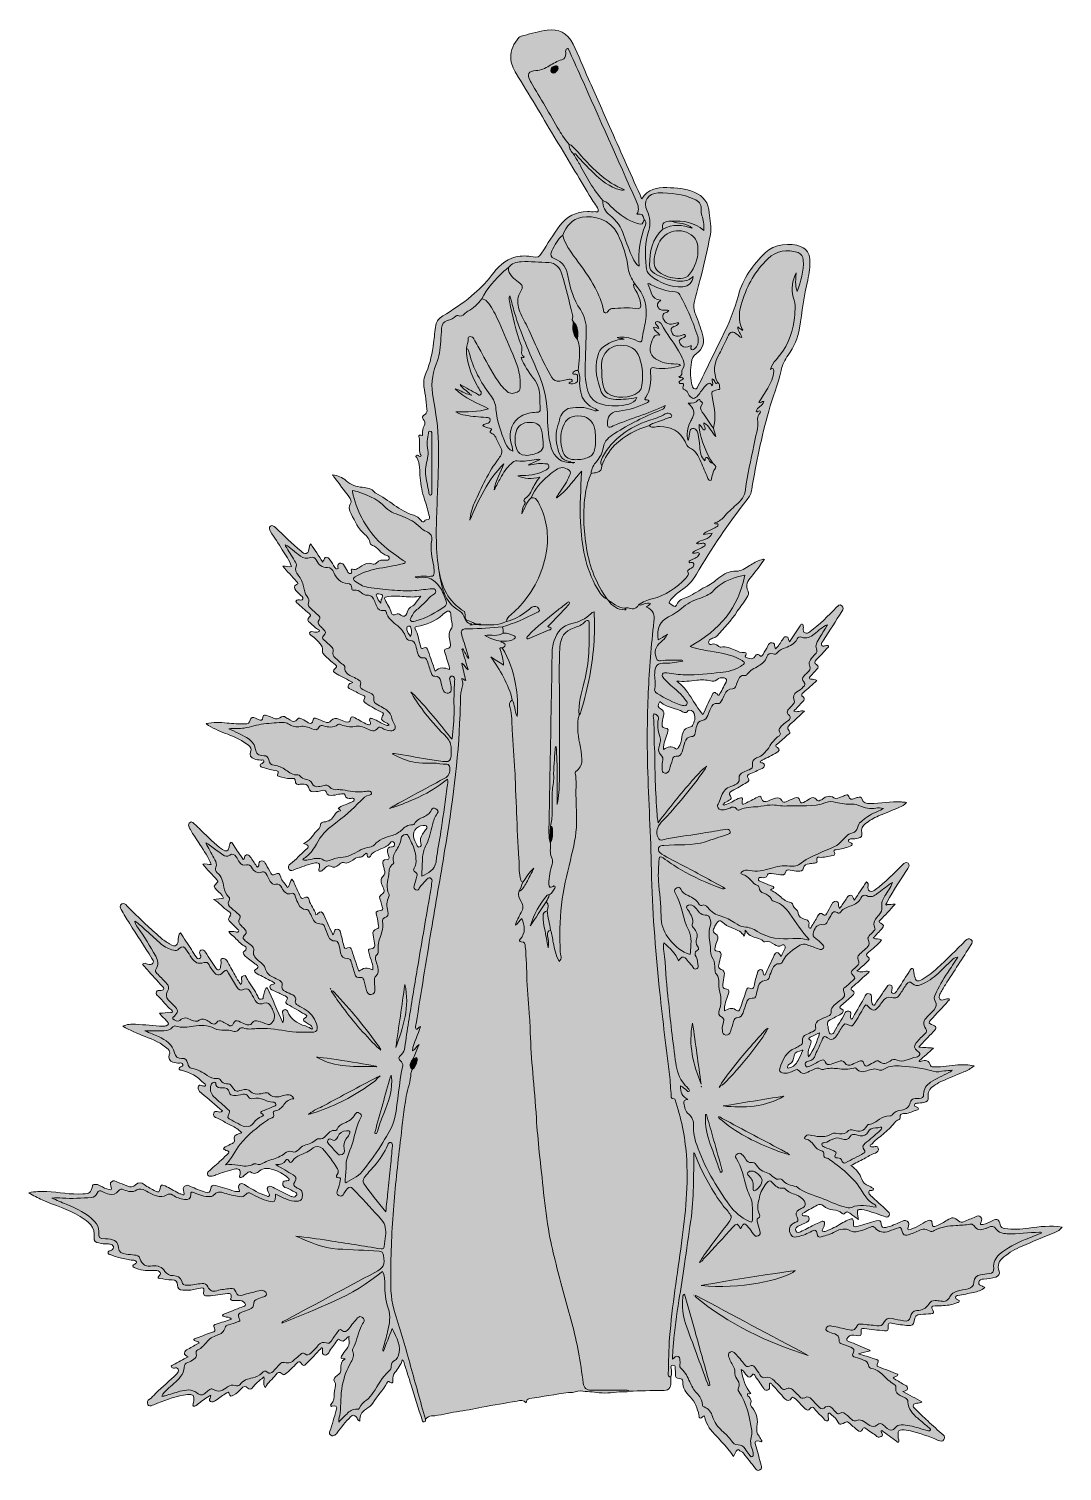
# Model space of a CAD drawing. Extents: x 670 to 1417, y -1463 to -421.
import ezdxf

# ---------------------------------------------------------------- set-up
doc = ezdxf.new("R2010")
doc.units = 0
doc.header["$MEASUREMENT"] = 0
doc.layers.add('katman 1', color=7, linetype='Continuous')

# ---------------------------------------------------------------- blocks, each defined once
blk = doc.blocks.new('block 2')
at = {"layer": 'katman 1', "true_color": 0x040804}
h = blk.add_hatch(color=98, dxfattribs=at)
h.dxf.hatch_style = 2
edge = h.paths.add_edge_path()
edge.add_spline(control_points=[(1315, -1166.6), (1318.2, -1165.8), (1320.8, -1166.1), (1321.9, -1169.9), (1322.3, -1171), (1323.7, -1170.8), (1324.8, -1170.8), (1330.4, -1170.9), (1336.1, -1170), (1341.7, -1169.4), (1345.5, -1169.1), (1349.2, -1169.2), (1353.3, -1170.1), (1351, -1172.2), (1348.4, -1173.4), (1345.9, -1174.5), (1340.4, -1176.8), (1334.8, -1179), (1329.3, -1181.5), (1327.4, -1182.3), (1325.7, -1183.6), (1323.9, -1184.8), (1321.1, -1186.6), (1319.6, -1189.1), (1320.2, -1192.6), (1320.6, -1195.1), (1319.3, -1196.3), (1317, -1196.6), (1315.3, -1196.8), (1313.7, -1196.9), (1312, -1197.1), (1311.2, -1197.2), (1310.3, -1197.3), (1310.2, -1198.3), (1310.1, -1199.2), (1310.9, -1199.4), (1311.5, -1199.8), (1312.1, -1200.2), (1313.3, -1200.2), (1313.1, -1201.2), (1313, -1201.9), (1311.9, -1202.1), (1311.2, -1202.3), (1308.2, -1203.1), (1305.6, -1204.9), (1302.3, -1204.6), (1300.8, -1204.4), (1299.8, -1205.5), (1299.9, -1207.1), (1300.1, -1208.3), (1299.7, -1208.8), (1298.6, -1209.2), (1297.7, -1209.4), (1296.7, -1210.1), (1296.2, -1210.8), (1291.6, -1217.1), (1284.7, -1221), (1279.4, -1226.6), (1279, -1227), (1277.9, -1227.2), (1278.3, -1228.1), (1278.7, -1228.8), (1279.6, -1228.6), (1280.3, -1228.6), (1280.5, -1228.6), (1280.8, -1228.5), (1281.1, -1228.5), (1282.2, -1228.4), (1283.6, -1227.9), (1284.1, -1229.6), (1284.6, -1231.4), (1283.7, -1232.5), (1282.1, -1233.1), (1279.1, -1234.1), (1276.6, -1235.8), (1273.8, -1237.2), (1270.7, -1238.8), (1267.6, -1240.5), (1264.3, -1242.2), (1268.3, -1244.6), (1270.7, -1248.1), (1272.2, -1252.1), (1273.2, -1254.5), (1274.7, -1256.1), (1277.2, -1256.9), (1277.9, -1257.1), (1278.6, -1257.5), (1279.3, -1257.9), (1279.9, -1258.2), (1280.8, -1258.6), (1280.7, -1259.3), (1280.6, -1260.2), (1279.7, -1260), (1279, -1260.1), (1278.2, -1260.2), (1277.3, -1260.1), (1277.2, -1261.2), (1277, -1262.3), (1277.7, -1263), (1278.4, -1263.7), (1282.5, -1267.4), (1286.5, -1271.1), (1290.6, -1274.8), (1291.6, -1275.8), (1292.9, -1276.7), (1291.9, -1278.3), (1290.9, -1280), (1289.6, -1279.2), (1288.2, -1278.7), (1283.4, -1277.2), (1278.7, -1275.3), (1273.8, -1274.2), (1269.3, -1273.2), (1268.5, -1273.9), (1269.3, -1278.5), (1269.4, -1279.2), (1269.5, -1279.8), (1269.8, -1281.1), (1267.4, -1279.4), (1265.4, -1278), (1263.5, -1276.6), (1262.3, -1275.7), (1261.2, -1274.9), (1259.9, -1276.6), (1259.4, -1277.3), (1258.7, -1277.4), (1257.9, -1276.7), (1256.1, -1275), (1253.7, -1274.5), (1251.3, -1274.1), (1248.8, -1273.8), (1246.4, -1273.1), (1244.4, -1271.2), (1243.1, -1270), (1241.5, -1269.9), (1240, -1270.8), (1236.9, -1272.5), (1233.8, -1274.2), (1230.7, -1276), (1230.1, -1276.3), (1229, -1276.6), (1229.1, -1277.5), (1229.3, -1278.7), (1230.5, -1278.5), (1231.3, -1278.5), (1232.4, -1278.6), (1233.6, -1278.4), (1234, -1279.8), (1234.4, -1281.2), (1234, -1282.3), (1232.5, -1283), (1230.4, -1283.9), (1228.4, -1285), (1226.3, -1286), (1225, -1286.6), (1223.8, -1287.5), (1224.6, -1289.3), (1225.3, -1291), (1226.8, -1290.5), (1228, -1290), (1231.2, -1288.5), (1234.3, -1286.8), (1237.4, -1285.2), (1239.1, -1284.4), (1240.8, -1283.6), (1242.5, -1282.9), (1243.1, -1282.6), (1243.9, -1281.9), (1244.7, -1282.5), (1245.5, -1283.2), (1245.3, -1284.3), (1245.1, -1285.2), (1245.1, -1285.5), (1244.9, -1285.7), (1244.9, -1286), (1244.6, -1287.2), (1243, -1288.8), (1243.9, -1289.6), (1245, -1290.5), (1246.6, -1289.2), (1248, -1288.8), (1251.8, -1287.5), (1255.1, -1285.3), (1258.6, -1283.4), (1260.1, -1282.6), (1261.5, -1281.7), (1263.1, -1281.1), (1265.4, -1280), (1266.1, -1280.6), (1266.1, -1283.1), (1266, -1286.9), (1266, -1286.9), (1269.6, -1285.9), (1273.9, -1284.7), (1278.2, -1283.3), (1282.5, -1282.1), (1285.1, -1281.3), (1286, -1281.8), (1286.2, -1284.5), (1286.5, -1286.9), (1287.6, -1287.2), (1289.6, -1286.8), (1293.5, -1286.1), (1296.9, -1284.2), (1300.5, -1282.8), (1302, -1282.2), (1303.3, -1281.1), (1304.9, -1282.3), (1306.7, -1283.5), (1306, -1285.3), (1305.8, -1286.9), (1305.7, -1287.4), (1305.3, -1287.9), (1305.8, -1288.5), (1308.5, -1288.3), (1310.8, -1286.9), (1313.2, -1285.6), (1315.4, -1284.4), (1317.5, -1283.1), (1319.7, -1282), (1321.7, -1281.1), (1323.1, -1281.8), (1323.1, -1284.1), (1323.2, -1286.8), (1324.4, -1286.6), (1326.3, -1285.8), (1329, -1284.6), (1331.5, -1283.2), (1333.9, -1281.6), (1337.5, -1279.3), (1339.2, -1279.4), (1342.2, -1282.2), (1343.4, -1283.4), (1344.6, -1283.2), (1345.8, -1282.7), (1348.7, -1281.6), (1351.5, -1280.4), (1354.4, -1279.2), (1355.6, -1278.6), (1356.9, -1278.1), (1358.1, -1279.2), (1359.3, -1280.3), (1359, -1281.6), (1358.4, -1282.8), (1357.3, -1284.8), (1358, -1285.1), (1359.9, -1284.7), (1362.3, -1284.2), (1364.3, -1282.9), (1366.5, -1282), (1370.3, -1280.3), (1371.5, -1280.8), (1372.2, -1284.9), (1372.5, -1286.9), (1373.9, -1287.3), (1375.6, -1287.6), (1381.3, -1288.6), (1387.1, -1288.1), (1392.8, -1287.3), (1400.7, -1286.3), (1408.7, -1285.3), (1417, -1286.6), (1415.6, -1288.7), (1413.7, -1289.7), (1411.7, -1290.5), (1403.8, -1293.8), (1395.8, -1297), (1388, -1300.4), (1383.2, -1302.4), (1378.9, -1305), (1374.8, -1308.2), (1371.4, -1310.9), (1369.9, -1314.2), (1371.4, -1318.5), (1372.2, -1320.8), (1371, -1322), (1369.1, -1322.7), (1366.2, -1323.8), (1363.2, -1323.8), (1360.2, -1324.2), (1358.7, -1324.4), (1357.1, -1324.4), (1356.7, -1326.3), (1356.3, -1328.4), (1358, -1328.7), (1359.4, -1329.3), (1359.9, -1329.5), (1360.4, -1329.9), (1361.1, -1330.4), (1358.6, -1332.4), (1355.8, -1333.2), (1352.9, -1333.8), (1349.2, -1334.5), (1345.6, -1335.7), (1341.7, -1336), (1340.8, -1336), (1340.2, -1336.6), (1340, -1337.4), (1339.8, -1338.2), (1340.6, -1338.6), (1341.2, -1338.9), (1341.8, -1339.2), (1342.7, -1339.4), (1342.5, -1340.3), (1342.4, -1341.1), (1341.5, -1341.1), (1340.9, -1341.4), (1337.3, -1342.9), (1333.5, -1343.3), (1329.7, -1343.4), (1328.2, -1343.5), (1326.7, -1343.4), (1325.2, -1343.5), (1322.3, -1343.6), (1322, -1344.2), (1323.5, -1346.6), (1324.7, -1348.5), (1323.9, -1349.1), (1322.1, -1349.2), (1319.7, -1349.4), (1317.3, -1349.6), (1314.9, -1349.8), (1311.5, -1350), (1310.3, -1351.1), (1310.1, -1354.5), (1309.9, -1357.2), (1308.1, -1357.9), (1305.9, -1357.7), (1302.1, -1357.5), (1298.3, -1357), (1294.6, -1356.2), (1291.7, -1355.5), (1290.9, -1356), (1291.3, -1358.9), (1291.6, -1361.3), (1290.6, -1361.8), (1288.7, -1361.6), (1283.7, -1361.1), (1278.8, -1360.6), (1273.9, -1360), (1272.2, -1359.8), (1271.4, -1360.1), (1271.7, -1362), (1272.1, -1365.1), (1271.3, -1365.7), (1268.1, -1365), (1265.8, -1364.5), (1263.7, -1364.4), (1262, -1366.4), (1261, -1367.7), (1260.9, -1368.6), (1262.8, -1369.3), (1267.2, -1371), (1271.6, -1372.9), (1276, -1374.8), (1276.8, -1375.1), (1277.7, -1375.2), (1278.2, -1376.1), (1275.6, -1376.7), (1273.1, -1377.3), (1269.8, -1378.1), (1274, -1379.4), (1277.5, -1380.7), (1281.1, -1381.7), (1284.3, -1382.5), (1284.7, -1382.9), (1283.4, -1385.9), (1282.8, -1387.4), (1283.6, -1387.3), (1284.5, -1387.6), (1289.1, -1389.4), (1293.7, -1391.2), (1298.3, -1393), (1297.9, -1394.9), (1295.7, -1394.4), (1294.8, -1395.8), (1297.4, -1397.3), (1300, -1398.8), (1302.6, -1400.4), (1303.8, -1401.1), (1305.4, -1401.4), (1305.3, -1403.3), (1305.1, -1405), (1303.5, -1404.9), (1301.8, -1405.5), (1306.7, -1408.1), (1311.1, -1410.4), (1315.7, -1412.8), (1314.5, -1413.8), (1313.2, -1413.7), (1312, -1413.9), (1311, -1414.2), (1309.9, -1414.1), (1309.5, -1415.1), (1309, -1416.3), (1310, -1417.2), (1310.7, -1417.9), (1313.7, -1420.9), (1316.7, -1423.8), (1319.8, -1426.7), (1323.5, -1430.1), (1327.2, -1433.5), (1331, -1436.8), (1332.1, -1437.8), (1332.2, -1439), (1331.5, -1440.1), (1330.5, -1441.7), (1328.9, -1441.4), (1327.5, -1440.8), (1321, -1437.8), (1314.2, -1435.7), (1307.3, -1433.9), (1305.3, -1433.4), (1303.3, -1433.1), (1301.2, -1433.1), (1299.1, -1433.2), (1298.5, -1434.2), (1298.4, -1435.8), (1298.3, -1437.3), (1298.4, -1438.8), (1298.9, -1440.3), (1299, -1440.8), (1299, -1441.7), (1298.6, -1442), (1298, -1442.5), (1297.6, -1441.6), (1297.2, -1441.3), (1293.6, -1438.7), (1290.1, -1436.1), (1286.6, -1433.6), (1285.7, -1434.4), (1286.5, -1434.9), (1286.7, -1435.4), (1287.2, -1436.4), (1287.4, -1437.3), (1286.3, -1437.9), (1285.3, -1438.3), (1284.3, -1439), (1283.1, -1437.9), (1280.7, -1435.6), (1277.6, -1434.4), (1275.1, -1432.1), (1274.3, -1431.3), (1273.4, -1431.4), (1272.7, -1432.8), (1271.9, -1434.6), (1270.5, -1434.7), (1269, -1433.3), (1266.9, -1431.5), (1264.7, -1429.8), (1262.7, -1427.9), (1261.7, -1426.9), (1260.8, -1427.4), (1259.9, -1427.9), (1256.5, -1429.6), (1255.9, -1429.6), (1254.2, -1426.2), (1253, -1423.8), (1250.8, -1422.8), (1249, -1421.2), (1248.4, -1420.8), (1248, -1420.9), (1247.9, -1421.6), (1247.8, -1422), (1247.9, -1422.3), (1247.9, -1422.7), (1247.8, -1424), (1248.6, -1426.1), (1247.5, -1426.6), (1245.9, -1427.3), (1245, -1425.3), (1244.1, -1424.2), (1242, -1422.2), (1239.8, -1420.4), (1238.1, -1417.9), (1237.2, -1416.4), (1236, -1416.1), (1234.8, -1417.8), (1233.6, -1419.4), (1232.5, -1419), (1231.1, -1417.8), (1228.3, -1415.3), (1226.3, -1412), (1223, -1410), (1222.1, -1409.4), (1221.9, -1409.3), (1221.3, -1410.3), (1220.1, -1412.5), (1218.4, -1412.6), (1216.6, -1410.7), (1213.6, -1407.3), (1210.6, -1403.9), (1207.5, -1400.6), (1207.1, -1400.1), (1206.8, -1399.1), (1206, -1399.5), (1205.2, -1399.8), (1205.5, -1400.7), (1205.4, -1401.4), (1205.2, -1402.5), (1206.1, -1404.1), (1204, -1404.5), (1202.2, -1404.9), (1201.5, -1403.8), (1200.7, -1402.4), (1199, -1399.3), (1196.5, -1396.8), (1194.8, -1393.6), (1194.4, -1393), (1193.7, -1392.2), (1192.9, -1393.7), (1191.9, -1395.5), (1190.6, -1395.3), (1189.1, -1393.9), (1187.8, -1392.6), (1187.2, -1390.5), (1185, -1389.6), (1186.3, -1396), (1187.6, -1402), (1192, -1406.9), (1191.1, -1407.5), (1189.9, -1406.4), (1189.5, -1407.4), (1189.1, -1408.3), (1190.3, -1408.8), (1190.9, -1409.4), (1192, -1410.6), (1192.6, -1412.2), (1192, -1413.5), (1191.2, -1415.3), (1192.3, -1416.1), (1193.1, -1417.2), (1196.3, -1421.3), (1197.4, -1425.8), (1196.4, -1431), (1196, -1433.3), (1196.2, -1435.7), (1197.9, -1437.7), (1198.7, -1438.8), (1199.3, -1440.1), (1200.1, -1441.4), (1199.8, -1441.5), (1199.5, -1441.7), (1199.4, -1441.7), (1194.9, -1440.6), (1194.6, -1441), (1195.8, -1445.5), (1197.1, -1449.9), (1198.3, -1454.3), (1199.4, -1458.6), (1199.7, -1459.8), (1200.2, -1461.3), (1198.5, -1462.1), (1196.9, -1463), (1196.1, -1462), (1195.2, -1460.9), (1192.4, -1457.3), (1189.5, -1453.8), (1186.6, -1450.1), (1185.7, -1449), (1184.4, -1448.5), (1183.3, -1447.6), (1182.5, -1447.1), (1181.9, -1447.8), (1181.5, -1448.5), (1180.8, -1449.7), (1180.2, -1451), (1179.5, -1452.3), (1174.5, -1444.5), (1167.4, -1438.8), (1161.9, -1431.6), (1160.3, -1429.3), (1159.4, -1426.9), (1158.8, -1424.4), (1158.4, -1422.8), (1158.1, -1422.8), (1157.1, -1423.7), (1156.5, -1424.3), (1156.1, -1425), (1155.1, -1424.5), (1154.1, -1424), (1154.7, -1423.2), (1154.5, -1422.5), (1153.4, -1417.6), (1151.8, -1412.9), (1148.2, -1409.3), (1145, -1406.2), (1142.8, -1402.9), (1142.8, -1398.3), (1142.7, -1396.9), (1141.9, -1396), (1140.2, -1396), (1138.4, -1396), (1137.1, -1394.9), (1137.5, -1393), (1137.8, -1391.4), (1137.2, -1389.9), (1137.4, -1388.3), (1137.7, -1386.8), (1136.8, -1386.4), (1135.6, -1386.5), (1134.2, -1386.5), (1134, -1387.4), (1134.3, -1388.5), (1135.1, -1390.6), (1134.8, -1392.8), (1134.1, -1394.9), (1132.5, -1394.9), (1132.2, -1393.8), (1132.3, -1392.6), (1132.7, -1383.8), (1132.6, -1375.1), (1133.3, -1366.3), (1135.1, -1343.5), (1138.8, -1320.9), (1141.9, -1298.2), (1144.7, -1277.1), (1147, -1255.9), (1145.4, -1234.5), (1144.4, -1220.9), (1141.6, -1207.6), (1137.2, -1194.7), (1137.1, -1194.4), (1136.8, -1193.9), (1136.7, -1193.9), (1133.8, -1194), (1134.4, -1191.7), (1134.3, -1190.1), (1133.8, -1184.9), (1133.7, -1179.5), (1133, -1174.3), (1130.4, -1154), (1127.9, -1133.7), (1125.8, -1113.4), (1123, -1085.3), (1120.7, -1057.1), (1120.1, -1028.8), (1119.7, -1003.6), (1118.1, -978.6), (1117.4, -953.5), (1116.9, -935.8), (1117.1, -918.1), (1117.9, -900.4), (1118.6, -883.3), (1119.9, -866.2), (1122, -849.1), (1122.6, -844.3), (1121.6, -840.5), (1116.4, -838.5), (1117.6, -837.6), (1118.6, -837), (1119.6, -836.2), (1118, -835.1), (1116.5, -835.8), (1115, -836.3), (1113.7, -836.8), (1112.4, -837.3), (1110.9, -837), (1113.8, -834.7), (1117.2, -833.5), (1120.7, -832.6), (1130.4, -830.2), (1138.2, -824.8), (1144.9, -817.6), (1146.1, -816.4), (1147.6, -815.3), (1146.4, -813.2), (1146, -812.4), (1146.6, -811.7), (1147.4, -811.3), (1148.2, -810.9), (1149, -810.5), (1149.7, -810), (1150.5, -809.3), (1150.9, -808.4), (1150.7, -807.4), (1150.5, -806.1), (1149.5, -806.3), (1148.6, -806.4), (1148.1, -806.5), (1147.7, -806.6), (1147.4, -806.1), (1147.1, -805.4), (1147.8, -805.1), (1148.2, -804.9), (1149.3, -804.3), (1150.6, -803.8), (1151.8, -803.2), (1152.9, -802.7), (1153.9, -802), (1154.5, -800.8), (1155.1, -799.7), (1154.8, -799.3), (1153.5, -799.2), (1152.3, -799.2), (1151.2, -800.1), (1149.8, -799.5), (1150.6, -798.2), (1151.9, -797.7), (1153.2, -797.2), (1154.7, -796.5), (1156.1, -795.9), (1157.5, -795.1), (1158.3, -794.7), (1159.3, -794), (1159, -793.2), (1158.6, -792.1), (1157.4, -792.4), (1156.4, -792.5), (1155.3, -792.5), (1154.2, -793.4), (1152.8, -792.6), (1155.9, -789.2), (1162, -790.6), (1164.1, -785.2), (1161.8, -785.5), (1159.8, -785.8), (1157.7, -786.1), (1158.2, -784.9), (1159.2, -784.6), (1160, -784.2), (1162, -783.2), (1164, -782.3), (1165.9, -781.3), (1167, -780.7), (1168.6, -780.2), (1168.4, -778.9), (1168.3, -777.7), (1166.5, -779.1), (1165.6, -777.9), (1168.3, -777), (1170.6, -775.6), (1172.4, -773.5), (1175.1, -770.3), (1178.3, -767.5), (1181.5, -764.7), (1184.9, -761.8), (1187.6, -758.3), (1188.1, -753.6), (1189.2, -742.8), (1192.2, -732.4), (1194.1, -721.8), (1195.2, -715.4), (1197.8, -709.2), (1196.9, -702.5), (1196.7, -701), (1197.6, -699.6), (1198.4, -698.4), (1198.7, -698), (1199.3, -697.5), (1198.7, -697), (1198.3, -696.7), (1197.9, -696.9), (1197.5, -697.1), (1197, -697.3), (1196.6, -697.7), (1195.9, -697.2), (1196.5, -693.9), (1200.6, -693.3), (1201.3, -690.1), (1199.9, -689.4), (1199.3, -691.6), (1197.8, -690.8), (1199.9, -687.3), (1202.1, -683.9), (1204.2, -680.4), (1206.6, -676.6), (1208.2, -672.6), (1208.5, -668), (1208.6, -666), (1207.9, -665.9), (1206.4, -666.5), (1206.4, -666.5), (1206.5, -666.5), (1206.5, -666.5), (1206.9, -663.9), (1208.5, -661.9), (1210.2, -660), (1217.5, -651.8), (1221.9, -642.3), (1223.2, -631.5), (1223.9, -625.8), (1224.8, -620.3), (1222.7, -614.5), (1220.6, -608.6), (1222.3, -602.6), (1224.7, -597), (1224.1, -604.4), (1224.3, -607.5), (1225.6, -610.6), (1227.9, -603), (1230.4, -595.8), (1229.9, -587.9), (1229.7, -585.3), (1228.7, -583.2), (1226.1, -582.4), (1218.1, -579.9), (1210.7, -580.7), (1204.3, -586.9), (1195.2, -595.5), (1189.6, -606), (1185.7, -617.7), (1183.4, -624.5), (1182.6, -631.1), (1185.8, -637.8), (1185.7, -637.9), (1185.5, -638), (1185.4, -638.1), (1184.5, -637.5), (1183.6, -636.9), (1182.6, -636.1), (1182.2, -639.4), (1185.1, -641), (1185.6, -643.7), (1184.1, -643.8), (1183.6, -642.8), (1182.8, -642.1), (1178.9, -638.7), (1177.3, -639), (1175.1, -643.6), (1173.1, -647.5), (1171.5, -651.7), (1169.3, -655.4), (1165.2, -662.1), (1164.5, -668.9), (1167.9, -676), (1167.6, -677.3), (1167.1, -677.5), (1166.3, -676.3), (1165.7, -675.4), (1165.7, -673.9), (1164.1, -673.6), (1163.4, -675.2), (1165.2, -676.7), (1164.1, -678.6), (1162.2, -675.2), (1160.5, -677.4), (1159.1, -678.8), (1157.1, -681), (1155.5, -683.4), (1153.7, -685.7), (1151.5, -688.4), (1149.7, -688.4), (1147.5, -685.6), (1146.2, -683.9), (1145.8, -681.6), (1143.4, -681), (1142.7, -680.8), (1142.9, -679.9), (1143.1, -679.3), (1143.6, -677.8), (1143.9, -676.6), (1141.5, -677.1), (1140.7, -677.3), (1140.4, -676.7), (1140.2, -676.2), (1139.9, -675.5), (1140.5, -675.3), (1141, -675), (1141.7, -674.4), (1142.8, -674.4), (1143.3, -673.3), (1142.4, -672.3), (1140.8, -673.3), (1140, -671.9), (1141.7, -671.8), (1142.2, -670.6), (1142.2, -669.1), (1142.2, -668.2), (1142.1, -667.3), (1142.7, -666.6), (1144.3, -664.5), (1144, -662.2), (1143.1, -660), (1142.1, -657.8), (1141, -655.6), (1139.8, -653.4), (1135.9, -646.9), (1131, -641), (1127.5, -634.2), (1127, -633.3), (1126.2, -632.8), (1125.2, -632.5), (1124.6, -632.4), (1123.8, -632), (1123.2, -632.6), (1122.7, -633.3), (1123.3, -633.9), (1123.7, -634.5), (1124.3, -635.4), (1125.2, -636), (1125.5, -637.2), (1124, -637.4), (1123.1, -635.4), (1121.6, -636.5), (1122.1, -639), (1125, -639.7), (1126.3, -642.1), (1123, -641.1), (1121.8, -643), (1120.9, -645.3), (1120.6, -646.1), (1120.2, -646.9), (1119.9, -647.8), (1118.1, -653.4), (1119.7, -657.4), (1124.9, -660.2), (1128.9, -662.3), (1133.2, -663), (1137.7, -662.9), (1138.9, -662.8), (1140.1, -662.7), (1141.2, -664), (1135.2, -665.8), (1129.5, -666.9), (1123.5, -665.8), (1119.7, -665.1), (1119.1, -665.6), (1119.5, -669.5), (1120, -675.6), (1119.6, -681.5), (1116.1, -686.8), (1115.3, -688), (1114.9, -689), (1117, -688.9), (1117.6, -688.8), (1118.2, -689), (1118.3, -689.5), (1118.5, -690.2), (1117.8, -690.5), (1117.2, -690.8), (1110.7, -693.6), (1104.1, -696.4), (1096.8, -696.9), (1091.6, -697.2), (1089, -699.7), (1088.4, -704.7), (1088, -708.8), (1088.8, -709.4), (1092.6, -707.7), (1104.7, -702.2), (1117.8, -699.1), (1130, -692.9), (1129.8, -695.3), (1128.2, -695.7), (1126.8, -696.3), (1115.1, -700.7), (1104.1, -706.5), (1093.5, -713.1), (1089.6, -715.5), (1086.2, -718.4), (1085.4, -723.1), (1084.8, -727), (1083.1, -730.1), (1080.7, -733), (1078.4, -735.6), (1076.8, -738.5), (1076.5, -742), (1074.5, -746.5), (1073.3, -751.2), (1072.5, -756), (1070.5, -769.5), (1071.1, -782.9), (1073.3, -796.3), (1075.6, -809.7), (1080.3, -821.8), (1088.1, -832.8), (1084.4, -831.4), (1082.7, -828.1), (1080.9, -825), (1072.3, -810.2), (1069.8, -793.9), (1068.9, -777.1), (1068.3, -765.1), (1069.2, -753.1), (1069.6, -741.1), (1069.8, -740.9), (1069.8, -740.6), (1069.6, -740.4), (1069.6, -740.4), (1069.4, -740.6), (1069.3, -740.8), (1068.7, -741.4), (1068.1, -742.1), (1067.6, -742.8), (1062.8, -748.6), (1058.3, -754.7), (1052.2, -759.2), (1052, -759.1), (1051.9, -759), (1051.8, -758.9), (1052.5, -757.8), (1053.1, -756.6), (1053.9, -755.6), (1056.7, -751.8), (1059.2, -747.9), (1061, -743.5), (1061.5, -742.2), (1062.1, -740.9), (1060.7, -739.7), (1057.7, -737.3), (1054.2, -737.1), (1051.2, -739.4), (1049.4, -740.7), (1047.6, -742), (1045.9, -743.4), (1040.6, -747.9), (1035.8, -752.8), (1033.3, -759.5), (1029.8, -762.7), (1028.8, -767.3), (1026.5, -771.2), (1026.8, -768.8), (1027, -766.5), (1028.4, -764.4), (1028.7, -764), (1029.2, -763.4), (1028.9, -763), (1026.8, -760.8), (1029, -760.1), (1030.2, -759.1), (1031.7, -757.7), (1032.8, -755.9), (1033.7, -754.1), (1035.2, -751), (1036.5, -747.9), (1039.5, -744.8), (1033.6, -745.8), (1028.4, -746.1), (1023.5, -743.7), (1024.7, -743.5), (1026, -743.6), (1027.2, -743.5), (1033.2, -743.3), (1039, -742.6), (1044.2, -739.3), (1045.3, -738.6), (1046.4, -738), (1046.1, -736.4), (1045.7, -734.7), (1044.3, -735.1), (1043.1, -735), (1039.1, -734.6), (1035.2, -735.1), (1031.2, -736), (1033.9, -734.1), (1037, -733.3), (1039.8, -731.9), (1038.9, -731.8), (1038, -731.7), (1037.1, -731.9), (1032.5, -732.6), (1027.9, -733.6), (1023.2, -732.9), (1021.4, -732.6), (1020, -733.8), (1018.8, -735), (1015.6, -737.9), (1013.1, -741.5), (1011, -745.3), (1009.6, -747.9), (1008.3, -750.6), (1006.6, -753.9), (1007.4, -746.6), (1011.4, -741.2), (1013.5, -735.1), (1001.8, -746.6), (995.2, -761.1), (988.9, -775.8), (989.4, -771.4), (990.5, -767.2), (992.3, -763.2), (997.3, -752.1), (1002.4, -741), (1009.8, -731.2), (1011.6, -728.9), (1012.9, -726.2), (1011.3, -723.4), (1010, -720.9), (1008.7, -718.4), (1007.6, -715.8), (1007, -714.6), (1006.1, -713.6), (1004.8, -713.1), (1003.7, -712.6), (1003.2, -712.2), (1004.2, -711), (1005.3, -709.8), (1004.4, -709.4), (1003.2, -709.3), (1001.4, -709.1), (999.7, -708.4), (998.2, -707.3), (999.1, -706.2), (1000.3, -706.3), (1001.2, -706), (1002.6, -705.6), (1003.7, -705.1), (1003.6, -703.4), (1003.4, -701.4), (1002, -701.6), (1000.6, -701.5), (995.6, -701.2), (990.6, -700.8), (985.6, -699.9), (983.3, -699.5), (980.9, -699.1), (978.7, -697.5), (986.8, -697.1), (994.7, -698.1), (1002.4, -695.2), (994.3, -690.7), (985.1, -688.2), (978.3, -680.8), (982.5, -681.7), (985.3, -684.8), (989.2, -685), (987, -682.4), (983.7, -680.9), (982, -677.8), (986.2, -680), (990.3, -682.4), (994.5, -684.7), (995.1, -685), (995.8, -686.1), (996.7, -685.1), (997.6, -684.3), (997.2, -683.3), (996.6, -682.5), (995.8, -681.1), (994.9, -679.8), (994.2, -678.4), (989.5, -670.1), (986.4, -661.3), (986.5, -651.7), (988, -652.3), (988.2, -653.7), (988.5, -654.9), (991.3, -666.2), (996.8, -676.1), (1003.7, -685.3), (1006, -688.3), (1007.5, -691.6), (1007.8, -695.5), (1008.7, -704.2), (1011.1, -712.4), (1014.8, -720.3), (1015.9, -722.6), (1017.1, -724.9), (1019.9, -725.9), (1020, -723.5), (1019, -721.5), (1018.6, -719.4), (1016.9, -711), (1019.5, -704.2), (1026, -700.6), (1029.5, -698.7), (1033.3, -697.8), (1037.2, -697.8), (1039.2, -697.9), (1039.9, -697.3), (1039.8, -695.3), (1039.6, -692.7), (1039.6, -690.1), (1039.5, -687.6), (1039.4, -682.3), (1038.3, -677.5), (1034.9, -673.3), (1031.2, -668.7), (1028.2, -663.7), (1025.9, -658.3), (1026.7, -657.7), (1027.6, -658.6), (1028.2, -657.8), (1026.1, -656), (1026.1, -656), (1026.4, -653), (1026.6, -651.8), (1026.6, -650.6), (1026.1, -649.4), (1022, -639.1), (1019.9, -628.2), (1017.5, -617.4), (1017.3, -616.3), (1017, -615.1), (1017.9, -613.6), (1019.1, -618), (1020, -622), (1021.2, -625.9), (1025.7, -640.7), (1032, -654.7), (1038.1, -668.8), (1042.8, -679.5), (1045.1, -690.5), (1045.1, -702.2), (1045.1, -709.3), (1045.9, -716.4), (1047.8, -723.4), (1049.8, -730.6), (1055.3, -734.6), (1062.5, -734), (1063.2, -734.8), (1063.9, -734.4), (1064.7, -734), (1064, -734), (1063.2, -734), (1062.5, -734), (1061.5, -733.1), (1060.2, -733.3), (1059, -732.9), (1056.7, -732), (1054.8, -730.6), (1053.9, -728.2), (1051.6, -722.7), (1050.7, -717), (1051.6, -711.1), (1052, -708.5), (1053.2, -706), (1053.6, -703.4), (1054.3, -699.3), (1057.6, -695.4), (1061.5, -694.8), (1066.7, -694.1), (1071.9, -693.8), (1076.9, -695.9), (1078.3, -696.6), (1079.9, -697.1), (1081.9, -696.6), (1080.3, -695.7), (1078.9, -695), (1077.5, -694.3), (1073.2, -691.8), (1070, -688.3), (1069.1, -683.3), (1068.6, -680.4), (1067.9, -677.5), (1068.3, -674.5), (1068.6, -672.1), (1068.1, -669.7), (1067.1, -667.5), (1067.4, -664.3), (1067.8, -661.1), (1068.1, -657.9), (1068.4, -653.6), (1068.5, -649.3), (1066.6, -645.2), (1066.7, -644.2), (1066.9, -643.2), (1066.9, -642.1), (1067, -638.5), (1066.6, -635), (1063.6, -632.3), (1062, -630.7), (1063.7, -628.9), (1063.2, -627.3), (1060.6, -617.5), (1058.3, -607.8), (1055.5, -598.1), (1054.2, -593.5), (1050.9, -589.7), (1046, -589.6), (1039.4, -589.5), (1032.7, -588.6), (1026.1, -589), (1022.6, -589.2), (1019.1, -590.1), (1016.8, -593.2), (1015.7, -594.1), (1014.6, -594.9), (1013.5, -595.9), (1007.2, -601.7), (1001.4, -608.1), (997.5, -615.9), (994.8, -619.7), (991.3, -622.5), (987.4, -624.8), (986.6, -625.2), (985.8, -625.9), (985.1, -626.6), (983.7, -627.9), (982.3, -629), (980.2, -627.9), (979.8, -627.6), (979.4, -627.7), (979, -628.1), (977.4, -630.2), (974.9, -630.7), (972.6, -631.5), (970, -632.4), (968.6, -634.1), (968.5, -637), (968.3, -640.2), (968.1, -643.4), (967.9, -646.5), (967.5, -652.2), (966.7, -657.7), (964.5, -663.1), (961.4, -670.9), (960.8, -679.1), (962.3, -687.3), (964.4, -698.2), (966.1, -709.1), (966.2, -720.2), (966.5, -735.1), (965.7, -750), (965.2, -764.9), (964.6, -780.2), (964, -795.3), (966.3, -810.5), (968.3, -823.5), (973.1, -834.8), (985.1, -841.8), (985.6, -843.2), (985.7, -844.6), (985.6, -846), (985.6, -846.7), (985.6, -847.7), (986.3, -847.8), (989.7, -848.5), (992.3, -851.5), (996.1, -850.7), (996.5, -850.9), (996.8, -851.3), (997.2, -851.3), (1003.3, -851.3), (1009.5, -852), (1015.3, -849.1), (1020.9, -847.8), (1025.6, -844.9), (1030.1, -841.6), (1031.4, -840.7), (1032.5, -839.6), (1033.8, -838.7), (1035.5, -837.5), (1037.8, -838), (1038.8, -839.8), (1040, -842.1), (1037.8, -842.1), (1036.8, -842.7), (1029.1, -847), (1020.9, -850.2), (1012.5, -852.8), (1004.4, -853.6), (996.3, -854.2), (988.1, -854.2), (987.2, -854.2), (986.2, -854.2), (985.2, -854.3), (983.2, -854.6), (982.4, -855.8), (982.8, -857.7), (983.2, -859.3), (983.7, -860.9), (984.2, -862.5), (985.5, -866.9), (986.9, -871.2), (988.2, -875.5), (988.1, -875.6), (987.9, -875.6), (987.7, -875.7), (986.5, -873.4), (985.2, -871), (983.9, -868.7), (983.7, -868.8), (983.4, -868.9), (983.2, -869), (984.7, -874), (986.2, -879), (987.7, -884), (985.8, -882.7), (985.4, -880.3), (983.1, -879.2), (984, -883.3), (985, -887.4), (985.9, -891.7), (984.7, -891.4), (984.4, -890), (983, -890.4), (984.4, -893.1), (983.6, -895.8), (982.8, -898.5), (982.4, -899.8), (982.3, -901.1), (982.2, -902.4), (982.1, -907), (982, -911.6), (981.8, -916.2), (980.7, -949.3), (976.2, -982.1), (970.7, -1014.7), (967.6, -1033.9), (964.2, -1053), (961, -1072.2), (957.3, -1094.6), (953.7, -1117.1), (950.1, -1139.5), (949.9, -1140.8), (949, -1142.7), (950.1, -1143.5), (951.4, -1144.4), (951.5, -1141.7), (953.2, -1141.6), (951.8, -1147.6), (948, -1152.8), (947.4, -1159.2), (949.8, -1158.4), (950, -1155.9), (952.2, -1154.6), (950.7, -1158.2), (949.5, -1161.3), (948.3, -1164.4), (945.1, -1168.9), (945, -1170), (947.3, -1172.8), (947, -1173.7), (946.3, -1174.6), (946.3, -1175.5), (946.3, -1181.3), (943.8, -1186.5), (942.9, -1192.1), (941.2, -1202.1), (940.2, -1212.2), (939, -1222.3), (937, -1238.5), (935.2, -1254.8), (933.9, -1271.1), (932.5, -1288.3), (931.8, -1305.5), (931.7, -1322.8), (931.6, -1331.7), (932, -1340.6), (934.9, -1349.2), (939.1, -1361.7), (942.6, -1374.4), (946.1, -1387.1), (949.7, -1399.8), (953, -1412.7), (956.9, -1425.3), (956.9, -1426.1), (957.3, -1427.1), (956, -1427.4), (954.6, -1427.6), (954.6, -1426.5), (954.4, -1425.8), (951.7, -1417.5), (949.1, -1409.2), (946.5, -1400.9), (944.8, -1395.5), (943.1, -1390.1), (941.4, -1384.6), (941.2, -1383.9), (941, -1383.2), (940.1, -1382.5), (939.3, -1386.2), (936.9, -1388.8), (934.8, -1391.7), (933.6, -1393.4), (933, -1395.3), (933.3, -1397.4), (933.6, -1399.5), (932.6, -1399.8), (931.1, -1398.7), (930, -1397.8), (929.6, -1398.2), (929, -1399.3), (926.2, -1404.5), (921.8, -1408.7), (918.8, -1413.9), (917.7, -1415.7), (915.7, -1416.8), (914.1, -1418), (910.2, -1420.9), (909.5, -1422.2), (909.3, -1426.9), (907.8, -1426.3), (907.7, -1424.8), (906.8, -1423.8), (905.4, -1422.3), (904.3, -1422.1), (902.7, -1423.7), (899, -1427.3), (895.9, -1431.3), (892.9, -1435.4), (892.3, -1436.2), (891.6, -1436.8), (890.7, -1437.2), (889.6, -1437.8), (888.6, -1437.3), (887.9, -1436.6), (887.2, -1436), (887.3, -1435.2), (887.7, -1434.2), (889.4, -1429.2), (890.9, -1424.1), (892.4, -1419), (893.2, -1416.1), (892.4, -1415.4), (889.5, -1416), (889.1, -1416.1), (888.7, -1416.5), (888.4, -1415.9), (888.2, -1415.5), (888.2, -1414.9), (888.6, -1414.5), (890.8, -1412.4), (891.1, -1409.9), (890.9, -1407.1), (890.8, -1406.1), (891.1, -1405.1), (891.3, -1404), (891.6, -1402.2), (892.7, -1400.3), (891, -1398.2), (890, -1396.8), (891.4, -1394.9), (893.1, -1393.9), (895, -1392.8), (895.7, -1391.2), (895.7, -1388.9), (895.7, -1386.3), (895.7, -1383.4), (898.7, -1381.9), (898.3, -1381.3), (897.7, -1381.6), (897.3, -1381.7), (895.6, -1381.8), (895.4, -1381), (896.2, -1379.8), (897.4, -1378.1), (898.4, -1376.3), (899.7, -1374.8), (901.3, -1373), (902.1, -1371.2), (901.6, -1368.8), (901.4, -1367.9), (901.6, -1366.9), (901.6, -1365.8), (900.4, -1365.9), (900.1, -1366.8), (899.5, -1367.4), (898.1, -1368.9), (896.6, -1369.9), (894.7, -1368), (893.7, -1367.2), (893.3, -1368.2), (892.8, -1368.8), (890.8, -1371.6), (888.7, -1374.4), (886.9, -1377.4), (886.1, -1378.7), (885.2, -1379.3), (883.7, -1379), (882.2, -1378.6), (882.3, -1377.4), (882.4, -1376.2), (882.4, -1375.8), (882.5, -1375.3), (882.4, -1374.9), (882.4, -1374.5), (882.6, -1374), (882, -1373.8), (881.4, -1373.6), (881.4, -1374.2), (881.1, -1374.5), (877.8, -1378), (874.5, -1381.6), (871.1, -1385), (868.8, -1387.4), (868.8, -1387.3), (866.7, -1384.8), (865.7, -1383.4), (864.8, -1383.9), (863.8, -1385), (861.2, -1387.7), (858.6, -1390.5), (855.6, -1392.7), (854.8, -1393.3), (854.1, -1393.6), (853.3, -1392.7), (851.4, -1390.6), (849.8, -1391.6), (848.6, -1393.4), (846.3, -1396.6), (842.9, -1398.8), (841.2, -1402.5), (838.5, -1400), (841.1, -1397), (839.9, -1394.9), (838, -1396.6), (836, -1398.3), (834, -1400.1), (833.1, -1401), (832.4, -1402), (831.5, -1402.9), (830.6, -1403.8), (829.6, -1404.2), (828.4, -1403), (826.8, -1401.3), (825.1, -1401.3), (823.7, -1403.4), (822.3, -1405.5), (820.1, -1406.7), (818.2, -1408.1), (816.7, -1409.2), (815.4, -1408.9), (815, -1407.1), (814.7, -1405.6), (814.1, -1405.8), (813.2, -1406.4), (810.5, -1408.2), (807.8, -1409.9), (805.2, -1411.9), (804, -1412.8), (802.9, -1413.4), (801.4, -1412.6), (799.7, -1411.6), (801.3, -1410.5), (801.4, -1409.4), (801.4, -1409.1), (801.5, -1408.8), (801.7, -1408), (798.3, -1409.8), (795.8, -1412.1), (792.9, -1414), (791.7, -1414.8), (790.6, -1416.7), (789.3, -1416), (788.1, -1415.3), (789.4, -1413.5), (789.5, -1412.2), (789.9, -1408.4), (788.9, -1407.3), (784.9, -1407.7), (777.3, -1408.4), (770.2, -1411.2), (763.2, -1413.9), (762, -1414.4), (760.8, -1414.9), (759.6, -1415.4), (758.3, -1415.8), (756.7, -1416.3), (756.1, -1414.7), (755.6, -1413.5), (755.8, -1411.9), (757.3, -1411), (759, -1410), (760.3, -1408.3), (761.7, -1406.9), (766.6, -1401.9), (772.2, -1397.7), (777.1, -1392.7), (778.1, -1391.7), (778.5, -1390.6), (778.1, -1389.4), (777.7, -1388.2), (776.4, -1388.3), (775.4, -1388.5), (774.3, -1388.7), (773.4, -1388.2), (773.2, -1387.6), (772.7, -1386.7), (774, -1386.5), (774.6, -1386.1), (778.1, -1384.2), (781.6, -1382.4), (785.3, -1380.4), (783.9, -1379.8), (782.5, -1378.9), (782.6, -1377.7), (782.6, -1376.5), (783.9, -1375.5), (785.2, -1374.8), (787.9, -1373.4), (790.5, -1371.8), (793.2, -1370.4), (792.8, -1369.6), (792.3, -1369.5), (791.8, -1369.3), (790.9, -1368.9), (789.5, -1369.1), (789.5, -1367.9), (789.6, -1367.2), (791, -1367.1), (791.9, -1366.7), (795.5, -1365.4), (799, -1363.7), (802.8, -1362.6), (804.4, -1362.2), (805.3, -1361.2), (804.3, -1359.6), (803.2, -1357.7), (804, -1357.2), (805.6, -1356.7), (809.3, -1355.6), (812.9, -1354.4), (816.6, -1353.1), (815.1, -1351.4), (813.2, -1352), (811.7, -1351.3), (811.1, -1351.1), (810.2, -1351.2), (810.2, -1350.4), (810.2, -1349.7), (811, -1349.5), (811.5, -1349.4), (815.7, -1347.7), (819.9, -1346.1), (824.1, -1344.4), (825.1, -1344), (827.1, -1343.6), (826.8, -1342.6), (826.3, -1341.1), (824.7, -1339.8), (822.9, -1339.7), (821.3, -1339.6), (819.7, -1339.7), (818.1, -1339.7), (816.6, -1339.6), (815.4, -1339.5), (816.3, -1337.4), (817.1, -1335.4), (815.8, -1334.2), (813.7, -1334.6), (809.1, -1335.2), (804.4, -1335.9), (799.8, -1336.4), (796.6, -1336.7), (796, -1335.7), (796.7, -1332.5), (797.2, -1330.3), (795.5, -1330.6), (794.2, -1330.7), (792.5, -1330.9), (790.8, -1331.3), (789.2, -1331.8), (786.6, -1332.5), (784, -1332.1), (781.4, -1332.2), (778.7, -1332.4), (777.8, -1330.8), (777.7, -1328.6), (777.5, -1325.8), (776.4, -1324.7), (773.7, -1324.8), (770.6, -1324.9), (767.7, -1324.2), (764.7, -1323.7), (763.4, -1323.5), (763.2, -1323.2), (764.1, -1322.1), (764.7, -1321.4), (765.7, -1320.6), (765.1, -1319.4), (764.4, -1318.1), (763.1, -1318), (761.7, -1318), (757, -1318), (752.2, -1318.4), (747.6, -1316.4), (746.6, -1316), (745.6, -1315.7), (745.4, -1314.8), (745.1, -1313.9), (746.4, -1313.9), (746.9, -1313.4), (747.3, -1312.9), (748.4, -1312.5), (747.9, -1311.8), (747.4, -1311), (746.4, -1310.5), (745.4, -1310.5), (742.2, -1310.4), (739.2, -1309.5), (736.1, -1308.8), (733.7, -1308.2), (731.3, -1307.4), (729, -1306.5), (728.4, -1306.3), (727.4, -1306.1), (727.4, -1305.1), (727.4, -1304), (728.3, -1304), (729, -1303.7), (730.2, -1303.2), (731.4, -1302.5), (731.4, -1301.2), (731.4, -1300.7), (730.9, -1299.4), (729.7, -1299.2), (728.8, -1299.1), (728, -1298.6), (727.2, -1298.7), (725, -1299), (722.9, -1298.4), (720.7, -1298.1), (718.6, -1297.8), (717, -1296.6), (717.3, -1294.5), (718.5, -1286.3), (713.3, -1282.6), (707.3, -1279), (698.6, -1273.7), (688.9, -1270.8), (679.7, -1266.9), (676.5, -1265.5), (673.5, -1263.9), (670.2, -1261.8), (674.8, -1260.8), (678.9, -1260.7), (683.1, -1260.9), (691.8, -1261.4), (700.4, -1263.2), (709.2, -1262.7), (714.2, -1262.4), (715, -1262), (716.1, -1257), (716.3, -1256.1), (716.8, -1255.9), (717.6, -1255.8), (719.1, -1255.5), (720.5, -1256.1), (721.8, -1256.8), (723.9, -1257.9), (726, -1259), (728.3, -1259.5), (729.5, -1259.7), (730.4, -1259.7), (729.7, -1257.9), (729.2, -1256.6), (728.7, -1254.9), (729.9, -1253.8), (731.4, -1252.4), (732.9, -1253.5), (734.3, -1254.1), (736.6, -1255), (738.8, -1255.9), (741.1, -1256.9), (743.4, -1258), (745.7, -1257.5), (747.3, -1256), (749.6, -1253.9), (751.5, -1254.4), (753.6, -1255.9), (756.2, -1257.7), (758.9, -1259.2), (761.8, -1260.6), (764.1, -1261.7), (764.7, -1261.3), (765, -1258.8), (765.3, -1256.1), (766.1, -1255.6), (768.7, -1256.8), (772, -1258.5), (775.1, -1260.3), (778.4, -1262), (779, -1262.4), (779.8, -1262.6), (780.6, -1262.9), (782.1, -1263.5), (782.8, -1263.7), (782.2, -1261.4), (781.8, -1259.7), (781, -1257.3), (783.9, -1256.5), (785, -1256.2), (785.9, -1256.8), (786.9, -1257.2), (790.5, -1258.7), (794, -1260.4), (797.7, -1261.4), (800.3, -1262), (801.2, -1261.5), (801.6, -1258.8), (801.9, -1256.8), (802.9, -1255.9), (805, -1256.6), (809.5, -1257.9), (814.1, -1259.2), (818.5, -1260.6), (819.9, -1261.1), (821.1, -1261), (822.4, -1261), (822.4, -1260.7), (822.4, -1260.5), (822.4, -1260.4), (821.8, -1258.7), (821.1, -1256.7), (822.6, -1255.5), (824, -1254.3), (825.6, -1255.7), (827.1, -1256.6), (831.9, -1259.5), (836.7, -1262.4), (842, -1264.1), (842.6, -1264.3), (843.4, -1264.8), (843.9, -1264.1), (844.4, -1263.6), (844, -1262.8), (843.7, -1262.2), (843.2, -1260.7), (841.6, -1258.9), (843.1, -1257.6), (844.6, -1256.2), (846.3, -1257.8), (847.7, -1258.4), (851.6, -1260.3), (855.3, -1262.3), (859.2, -1264.2), (859.9, -1264.5), (860.8, -1264.8), (861.7, -1264.9), (862.8, -1265), (863.4, -1264), (863.8, -1263.2), (864.1, -1262.3), (863.5, -1261.5), (862.7, -1261.3), (860.4, -1260.6), (858.7, -1258.8), (856.3, -1258.3), (854.9, -1258), (853.5, -1256.9), (853.7, -1255), (853.8, -1253.1), (855.3, -1253.1), (856.7, -1253.1), (857.5, -1253.1), (858.2, -1252.9), (858.4, -1252.2), (858.5, -1251.6), (857.9, -1251.2), (857.4, -1250.9), (854.2, -1248.2), (850.5, -1246.2), (846.5, -1245), (843.3, -1244), (840, -1243.5), (837, -1246), (835, -1247.6), (833, -1248.8), (830.4, -1246.8), (829.3, -1246), (828.2, -1247.5), (827.3, -1248.2), (826.6, -1248.7), (826, -1249.2), (825.4, -1249.7), (824.7, -1250.3), (823.8, -1251.2), (822.9, -1250.8), (822, -1250.3), (822.5, -1249.2), (822.8, -1248.3), (823.6, -1245.4), (821.7, -1243.9), (818.6, -1244.7), (814.1, -1245.9), (809.7, -1247.3), (805.4, -1248.9), (804.2, -1249.4), (803, -1250), (801.6, -1249.9), (800.8, -1249.9), (799.9, -1250), (799.6, -1249.1), (799.3, -1248.2), (799.2, -1247.2), (800, -1246.4), (803.1, -1243.7), (806.2, -1241), (809.2, -1238.3), (811, -1236.6), (812.8, -1234.8), (814.4, -1233.1), (814.8, -1232.6), (815, -1232), (814, -1231.6), (813.4, -1231.3), (812.6, -1231.5), (812.1, -1230.9), (811.7, -1230.6), (810.7, -1230.6), (810.8, -1230), (810.9, -1229.5), (811.6, -1229), (812.1, -1228.7), (813.8, -1227.8), (815.5, -1226.9), (817.3, -1226.1), (818.2, -1225.7), (818.9, -1225.3), (818.7, -1224.2), (818, -1221.1), (819.4, -1219.4), (822.5, -1219.1), (823, -1219), (823.4, -1218.7), (824.1, -1218.4), (821.7, -1216.3), (819.3, -1214.4), (816.5, -1213.2), (812.5, -1211.5), (809.1, -1208.8), (805, -1207.3), (803.7, -1206.8), (803.6, -1205.6), (803.8, -1204.4), (804.1, -1203), (805.3, -1203), (806.3, -1203.2), (807.6, -1203.4), (808.8, -1204.1), (810.1, -1202.7), (805.1, -1198.4), (800.1, -1194.1), (795, -1189.8), (794.4, -1189.3), (793.7, -1188.8), (793.2, -1188.1), (792.3, -1187.1), (792.3, -1185.8), (792.9, -1184.7), (793.5, -1183.5), (794.6, -1184.4), (795.5, -1184.5), (796.3, -1184.5), (797.3, -1185.3), (797.8, -1184.3), (798.3, -1183.4), (797.1, -1183), (796.6, -1182.5), (792, -1177.9), (786.7, -1174.5), (780.2, -1173.3), (779.6, -1173.1), (778.8, -1172.9), (778.8, -1172), (778.8, -1171.3), (779.3, -1171), (779.9, -1170.7), (780.5, -1170.3), (781.9, -1170.4), (781.5, -1169.1), (781.1, -1168), (780.1, -1167.9), (779.1, -1168.1), (777.4, -1168.4), (775.9, -1167.7), (774.3, -1167.4), (772, -1166.9), (770.8, -1164.4), (771.7, -1162.1), (772.3, -1160.5), (772, -1159.3), (770.8, -1158.1), (766, -1153.6), (760.2, -1151.2), (754.2, -1148.9), (748.8, -1146.8), (743.4, -1144.5), (738, -1141.5), (741.2, -1140), (744.2, -1139.8), (747.3, -1140), (753.9, -1140.5), (760.6, -1141), (767.2, -1141.5), (768, -1141.5), (768.7, -1141.4), (769.5, -1141.1), (771.4, -1140.3), (771.4, -1139.3), (770.2, -1138), (768.5, -1136), (766.3, -1134.7), (764.7, -1132.1), (767.4, -1131.9), (769.9, -1131.7), (772.4, -1131.4), (772.9, -1131.4), (773.7, -1131.8), (774, -1131), (774.1, -1130.4), (773.6, -1130), (773.2, -1129.7), (769.6, -1126.8), (767, -1122.9), (763.7, -1119.8), (762.8, -1119), (761.8, -1118.2), (762.4, -1116.7), (763, -1115.3), (764.1, -1115.5), (765.2, -1115.6), (766.2, -1115.6), (767.1, -1115.6), (767.6, -1114.7), (768.1, -1113.7), (767.1, -1113.1), (766.5, -1112.5), (762.9, -1108.5), (759.2, -1104.5), (755.6, -1100.5), (754.4, -1099.2), (753.4, -1097.9), (752.3, -1096.6), (753.5, -1095.4), (754.9, -1096.2), (756, -1096.6), (757.5, -1097), (758.7, -1097.3), (759.8, -1096), (760.9, -1094.6), (759.7, -1093.4), (759.1, -1092.4), (753.8, -1083.9), (748.3, -1075.5), (742.9, -1067.1), (740.8, -1063.8), (738.8, -1060.5), (736.9, -1057.1), (736.1, -1055.7), (735.5, -1054.1), (737.3, -1053.1), (738.9, -1052.2), (739.9, -1053.2), (741.1, -1054.5), (745.4, -1059), (750, -1063.3), (754.5, -1067.6), (758.1, -1070.9), (761.7, -1074.1), (765.3, -1077.4), (767.3, -1079.2), (769.6, -1080.6), (771.9, -1082), (776.6, -1085), (777.9, -1082.7), (778.2, -1078.2), (778.3, -1076.7), (778.4, -1075.3), (779.7, -1073.9), (782.4, -1078), (785.1, -1082.1), (787.7, -1086.1), (788.9, -1087.9), (789.9, -1089.7), (791.1, -1091.4), (791.6, -1092.1), (792.3, -1093.1), (793.5, -1092.5), (794.6, -1091.9), (794.8, -1090.8), (794.1, -1089.9), (793.2, -1088.5), (793.5, -1087.1), (794.6, -1086.5), (795.9, -1085.7), (797, -1086.5), (797.9, -1088), (800.4, -1092), (803.1, -1095.8), (805.6, -1099.8), (806.1, -1100.5), (806.6, -1100.8), (807.3, -1100.7), (808, -1100.6), (808.6, -1100.1), (808.6, -1099.3), (808.6, -1097.8), (809.2, -1096.5), (809.1, -1094.9), (809, -1094.2), (808.5, -1092.9), (810, -1092.6), (811.3, -1092.4), (812.5, -1092.7), (813.2, -1093.9), (815.2, -1097.4), (817.1, -1100.9), (819.1, -1104.4), (820.4, -1106.7), (821.8, -1109), (823.1, -1111.3), (824.4, -1110.1), (824, -1108.8), (823.9, -1107.6), (823.8, -1105.7), (824.5, -1104.7), (826.6, -1104.9), (827.1, -1105.9), (827.7, -1106.8), (828.3, -1107.8), (830.7, -1111.8), (833.7, -1115.5), (835.6, -1119.8), (836.1, -1120.9), (836.5, -1122.2), (838.1, -1122), (839.7, -1121.9), (839.5, -1120.5), (839.7, -1119.4), (840.9, -1114.6), (840.9, -1114.6), (842.4, -1113.5), (846.2, -1121.9), (849.9, -1130.2), (853.8, -1138.9), (854.9, -1136.3), (854.2, -1134.4), (853.7, -1132.4), (853.4, -1131.3), (853.3, -1130.2), (854.8, -1129.6), (856.3, -1129.1), (857, -1130), (857.4, -1131.1), (859.1, -1135.7), (862.7, -1138.3), (867.1, -1140.2), (869.7, -1141.3), (872.5, -1141.8), (874.7, -1143.6), (874.9, -1143.4), (875, -1143.3), (875.1, -1143.2), (875, -1143.1), (874.9, -1143.1), (874.9, -1143.1), (874.9, -1143.3), (874.8, -1143.4), (874.7, -1143.6), (875.6, -1141.6), (873.9, -1140.9), (872.8, -1140.1), (871.8, -1139.5), (870.7, -1139.1), (869.8, -1138.4), (868.5, -1137.5), (868.1, -1136.3), (869.9, -1135.4), (871.9, -1134.3), (871.2, -1133.6), (869.6, -1132.8), (865.5, -1130.5), (861.4, -1128), (857.2, -1125.7), (855.9, -1124.9), (855.4, -1124.3), (856.4, -1122.8), (857.5, -1121.4), (857.3, -1120.3), (855.4, -1119.6), (852.9, -1118.5), (850.5, -1117.3), (848, -1116.1), (846.6, -1115.3), (844.5, -1115.3), (844.4, -1113.1), (844.3, -1110.8), (846.9, -1111.7), (847.9, -1110.5), (847.4, -1109.7), (846.5, -1109.4), (845.7, -1109), (842.2, -1107.2), (838.7, -1105.4), (835.2, -1103.5), (834, -1102.8), (832.2, -1101.5), (834.1, -1100.4), (837.6, -1098.2), (835.1, -1097.4), (833.6, -1096.3), (832.5, -1095.3), (831.2, -1094.5), (830, -1093.6), (828.5, -1092.3), (826.7, -1091.3), (825.6, -1089.6), (825.1, -1088.7), (824.5, -1088), (826, -1087.1), (827.8, -1086.1), (827.7, -1084.2), (825.9, -1083.4), (823.1, -1081.9), (821.2, -1079.5), (819.1, -1077.4), (817.8, -1076), (815.7, -1075.3), (814.7, -1073.1), (816.5, -1073), (818.1, -1072.7), (819.6, -1073.3), (820.4, -1073.6), (821.3, -1073.7), (821.7, -1073), (822.4, -1072), (821.2, -1071.6), (820.7, -1071.1), (819.1, -1069.4), (817.4, -1067.7), (815.6, -1066.1), (814.4, -1064.9), (814.2, -1063.8), (815.2, -1062.5), (816.6, -1060.7), (816.5, -1059.4), (814.3, -1058.2), (810.5, -1056.1), (808.2, -1052), (803.6, -1049.9), (806.5, -1049.4), (808.6, -1049.2), (810.8, -1048.9), (810, -1046.2), (807.7, -1044.9), (806, -1043.1), (803.6, -1040.4), (803.5, -1040.1), (806.3, -1037.7), (807.3, -1036.9), (806.7, -1036.5), (806.2, -1035.8), (803, -1031.8), (798.9, -1028.5), (796, -1024.3), (798, -1023.5), (799.9, -1025), (802, -1024.5), (800.1, -1019.2), (796.8, -1014.8), (793.8, -1010.2), (791.5, -1006.6), (789.1, -1003), (786.9, -999.4), (786.4, -998.7), (786.1, -997.8), (785.8, -997), (785.5, -995.9), (785.7, -994.9), (786.7, -994.2), (787.7, -993.3), (788.6, -994.2), (789.2, -994.7), (791.2, -996.4), (793, -998.2), (794.8, -1000), (799.7, -1004.9), (804.7, -1009.6), (810.1, -1013.8), (812.5, -1015.7), (814.3, -1015.1), (815, -1012.1), (815, -1012), (815, -1011.8), (815, -1011.6), (815.4, -1010.5), (815.7, -1008.6), (816.2, -1008.5), (817.4, -1008.4), (817.7, -1010), (818.3, -1010.9), (820.6, -1014.2), (822.8, -1017.6), (825.1, -1020.9), (825.8, -1020.8), (826.1, -1020.3), (826.1, -1019.8), (826.1, -1018.8), (826.2, -1017.9), (827.5, -1017.7), (828.7, -1017.5), (829.5, -1018), (830.2, -1019), (831.7, -1021.2), (833.2, -1023.4), (834.7, -1025.7), (834.9, -1026), (835.2, -1026.3), (835.5, -1026.6), (835.8, -1026.2), (836.2, -1026), (836.3, -1025.3), (836.4, -1023.9), (836.3, -1022.2), (838.3, -1022), (840.2, -1021.8), (840.9, -1023.1), (841.7, -1024.6), (842.7, -1026.8), (844, -1028.7), (845.1, -1030.9), (845.8, -1032.3), (846.6, -1032.2), (847.8, -1031.7), (850.6, -1030.4), (851.5, -1030.7), (852.2, -1033.7), (852.8, -1036.6), (855.4, -1038.1), (856.6, -1040.6), (857.1, -1041.7), (857.7, -1040.9), (858.1, -1040.1), (859, -1038.6), (859, -1036.8), (860.2, -1035.3), (861.6, -1036.3), (861.8, -1037.8), (862.4, -1039.1), (863.7, -1041.9), (865, -1044.7), (866.3, -1047.5), (866.9, -1048.7), (867.4, -1049.8), (869.2, -1048.6), (870.7, -1047.6), (872.3, -1048.2), (872.7, -1050), (873.5, -1054.1), (876.8, -1057), (877.7, -1060.9), (878.5, -1061), (878.6, -1060.5), (878.9, -1060.2), (880.9, -1058.2), (882, -1058.4), (883.3, -1061), (885.3, -1065.3), (887.3, -1069.6), (889.3, -1073.9), (889.5, -1074.4), (889.8, -1074.8), (890.1, -1075.3), (890.7, -1074.8), (890.8, -1074.2), (890.9, -1073.5), (891, -1072.3), (891.3, -1071.3), (892.9, -1071.3), (894.4, -1071.3), (895.1, -1072.2), (895.4, -1073.6), (896.2, -1076.8), (897, -1080), (897.8, -1083.3), (898.1, -1085), (898.8, -1086), (900.6, -1084.9), (902.4, -1083.9), (903, -1085.1), (903.5, -1086.5), (905.2, -1091.5), (906.9, -1096.5), (908.6, -1101.6), (910.3, -1100.9), (911.6, -1099.7), (913.4, -1099.5), (915.3, -1099.4), (916.9, -1100.1), (918.7, -1100.8), (919.2, -1098.8), (918.6, -1097.1), (918.1, -1095.4), (917.4, -1092.9), (916.6, -1090.5), (915.8, -1088), (915.3, -1086.6), (915.4, -1085.7), (917.3, -1085.6), (919.8, -1085.4), (920.5, -1083.9), (920, -1081.5), (919.6, -1079.5), (919.4, -1077.5), (919, -1075.5), (918.6, -1073.3), (919.3, -1071.7), (921.6, -1071), (922.7, -1070.7), (923.3, -1070.3), (923, -1069), (922.4, -1066.7), (922.5, -1064.3), (921.6, -1062), (920.5, -1059.3), (921.1, -1058.2), (924, -1057.8), (926, -1057.6), (926.4, -1057), (925.6, -1055.2), (925.1, -1054), (925, -1052.6), (924.5, -1051.4), (923.1, -1048.1), (923.2, -1047.6), (926.2, -1045.3), (927.3, -1044.5), (927.2, -1043.7), (926.8, -1042.7), (926.3, -1041.3), (925.6, -1040), (925.1, -1038.6), (924.4, -1036.6), (924.5, -1034.7), (926.1, -1033.2), (927.6, -1031.8), (927.8, -1030.2), (927.1, -1028.3), (926.8, -1027.3), (926.6, -1026.3), (926.3, -1025.3), (925.6, -1021.6), (925.6, -1021.5), (929.3, -1020.9), (930.6, -1020.7), (930.8, -1020.1), (930.3, -1018.9), (929.9, -1017.8), (929.7, -1016.7), (929.5, -1015.6), (929, -1013.3), (929.8, -1011.9), (932.3, -1011.9), (933.4, -1011.9), (934.2, -1011.6), (934.5, -1010.4), (934.6, -1009.4), (934.4, -1008.6), (933.5, -1008.2), (932.3, -1007.6), (931.7, -1008.5), (931.1, -1009.3), (929.3, -1011.5), (926.7, -1012.5), (924.2, -1013.5), (921.3, -1014.6), (918.5, -1015.7), (917, -1018.6), (916.6, -1019.2), (916.1, -1019.4), (915.5, -1019.3), (914.8, -1019.2), (914.9, -1018.6), (914.8, -1018.1), (914.8, -1015.7), (913.5, -1016.5), (912.8, -1017.4), (911.6, -1018.9), (910.5, -1019.5), (908.6, -1019.4), (907, -1019.4), (905.6, -1020.6), (904.3, -1021.5), (902.3, -1022.9), (900.2, -1024.2), (897.5, -1023.2), (896.1, -1022.7), (895.3, -1024.1), (894.3, -1024.8), (892.3, -1026.2), (890.5, -1027.4), (888.1, -1025.8), (887, -1025.1), (885.9, -1025.8), (884.9, -1026.6), (883.9, -1027.5), (882.9, -1028.3), (881.9, -1029.1), (881.4, -1029.5), (880.7, -1029.7), (880.1, -1029.3), (879.6, -1028.8), (879.8, -1028.2), (880, -1027.5), (881, -1024), (879.8, -1022.7), (876.1, -1023.7), (871.4, -1024.9), (866.8, -1026.4), (862.3, -1028.2), (861, -1028.7), (859.5, -1029.6), (858.4, -1028.3), (857.2, -1026.8), (857.8, -1025.1), (859.4, -1024), (863.3, -1021.1), (866.4, -1017.3), (870.2, -1014.1), (873.2, -1011.5), (872.9, -1010.8), (868.6, -1009.3), (873.3, -1007.8), (875.2, -1003.7), (878, -1000.6), (879.3, -999.1), (881.2, -998.1), (881, -995.6), (880.9, -994.8), (882.2, -993.9), (883.5, -993.8), (886.9, -993.6), (889.4, -991.9), (891, -988.9), (892, -987.2), (893.5, -986), (895.5, -985.7), (895.4, -984.7), (894.1, -984.8), (893.8, -984), (896.1, -981.9), (899.3, -981.5), (902, -980.1), (902.6, -979.9), (903.3, -979.6), (903.9, -979.3), (904.6, -978.9), (905.6, -978.4), (905.2, -977.3), (904.9, -976.3), (903.8, -976.7), (903.1, -976.8), (901.1, -976.9), (899.4, -977), (898.7, -974.4), (898.2, -972.8), (896.3, -973.6), (895.1, -973.7), (893.5, -973.8), (891.9, -974.4), (890.2, -974.6), (888, -974.9), (885.8, -974.8), (885, -972.1), (884.6, -970.8), (883.5, -970.8), (882.4, -971.1), (880.9, -971.4), (879.4, -971.7), (877.9, -971.9), (875.2, -972.3), (872.9, -972.2), (872.2, -968.6), (871.8, -966.6), (869.7, -966.6), (867.9, -966.5), (866.9, -966.5), (865.8, -966.7), (864.8, -966.7), (863.6, -966.7), (862.7, -965.8), (862.8, -965), (863.3, -961.9), (861.3, -962.4), (859.5, -962.5), (856.4, -962.5), (853.6, -961.5), (850.7, -960.8), (849.3, -960.5), (850, -959.2), (850.3, -958.4), (850.5, -957.4), (850.5, -957.2), (849.3, -957), (845.9, -956.4), (842.5, -955.4), (839.2, -954.4), (838.5, -954.2), (837.6, -953.7), (837.3, -953.1), (837, -952.2), (838.1, -952), (838.7, -951.5), (839.3, -950.9), (840.5, -950.7), (840.1, -949.7), (839.8, -948.7), (838.6, -949.2), (837.8, -949.1), (836.2, -949), (834.5, -948.8), (833, -948.3), (830.7, -947.6), (829.4, -945.3), (830.4, -943.2), (831.5, -941), (830.2, -939.6), (829.1, -938.6), (824.6, -935), (819.5, -932.5), (814, -930.5), (809.3, -928.8), (804.6, -926.7), (800.1, -924.2), (799.5, -923.8), (799.1, -923.4), (798.4, -922.8), (803.6, -921.5), (808.5, -921.8), (813.4, -922.4), (817.8, -922.9), (822.3, -922.9), (826.7, -923), (828.3, -923), (829.7, -922.1), (830.1, -920.4), (830.7, -917.9), (832.1, -918), (834, -918.9), (834.6, -919.2), (835.3, -919.3), (835.9, -919.7), (838.1, -921.1), (839.2, -920.7), (839.4, -918), (839.6, -916.1), (841.1, -916.7), (842.1, -917), (843.9, -917.5), (845.7, -918.2), (847.4, -919), (849, -919.8), (850.4, -919.5), (851.6, -918.5), (853.1, -917.3), (854.4, -917.2), (856, -918.3), (856.9, -918.9), (858, -919.3), (858.9, -920), (861, -921.7), (862.7, -922.1), (864.5, -919.4), (865.2, -918.3), (866.6, -918.8), (867.7, -919.5), (869.2, -920.4), (870.7, -921.2), (872.2, -922.1), (874, -923.2), (875.3, -922.4), (875.5, -920.7), (875.7, -918.3), (877, -918.7), (878.4, -919.2), (880.3, -919.9), (882.2, -920.7), (884.1, -921.5), (885.9, -922.4), (887.6, -922.2), (888.8, -920.6), (890.3, -918.7), (892.1, -918.6), (894.2, -919.5), (895.7, -920.2), (897.3, -921), (899, -921.4), (900.7, -921.8), (902.4, -922.2), (902.7, -919.4), (903, -917.1), (904.7, -917.9), (906, -918.6), (909, -920.2), (911.7, -922.2), (915, -923.3), (915.6, -923.5), (916.3, -924.1), (916.9, -923.4), (917.3, -922.9), (917.2, -922), (916.9, -921.4), (916.5, -920.7), (916, -920.1), (916.7, -919.3), (917.5, -918.5), (918.2, -919.2), (918.9, -919.4), (922.1, -920.4), (924.7, -922.6), (927.8, -923.7), (928.7, -924), (929.6, -924.5), (930.7, -924), (929.8, -922.7), (928.4, -922.1), (927, -921.4), (924.9, -920.4), (924.6, -919.1), (925.8, -917.2), (926.6, -916), (926.9, -915.2), (925.1, -914.5), (921.1, -912.9), (917.7, -910.4), (914, -908.3), (912.3, -907.4), (911.6, -906.3), (912.7, -904.7), (913.7, -903.3), (912.7, -902.9), (911.8, -902.4), (909, -901.1), (906.3, -899.8), (903.6, -898.3), (902.4, -897.7), (900.6, -897.6), (900.9, -895.5), (901.2, -893.6), (902.9, -893.8), (904.3, -893), (900.4, -891), (896.6, -889), (892.9, -887), (889.8, -885.4), (889.6, -884.9), (892, -882.4), (893.1, -881.3), (892.4, -880.7), (891.6, -880.1), (888.8, -877.9), (886.1, -875.6), (883.6, -873), (882.8, -872.3), (882.4, -871.2), (882.5, -870.6), (883, -865.6), (878.9, -863.5), (876.4, -860.5), (876.3, -860.4), (876, -860.4), (875.9, -860.3), (874.8, -859.4), (872.7, -858.4), (873.1, -857.2), (873.6, -855.6), (875.5, -856.4), (876.9, -856.7), (877.3, -856.8), (877.7, -856.7), (878, -856.7), (878.8, -856.8), (879.8, -856.5), (880.1, -855.9), (880.6, -854.8), (879.2, -854.8), (878.7, -854.5), (876.6, -853.4), (875.5, -851.2), (873.4, -850), (871.5, -849), (871.3, -847.1), (873.1, -845.6), (874.4, -844.4), (873.7, -844.1), (872.7, -843.2), (869.6, -840.7), (866.8, -838), (863.9, -835.4), (863.5, -835), (863, -834.6), (863.4, -834), (863.6, -833.6), (864.1, -833.5), (864.7, -833.4), (865.9, -833.2), (867.8, -834), (868.3, -832.6), (868.7, -831.3), (866.9, -830.4), (866, -829.4), (865.2, -828.3), (864.1, -827.6), (863.2, -826.6), (861.6, -824.9), (861.7, -823.3), (863.6, -822.3), (865.4, -821.3), (864.7, -821.1), (863.6, -820), (860.3, -816.5), (857.1, -812.8), (853.8, -809.1), (855.9, -808.4), (857.8, -810), (859.9, -809.3), (858.8, -804.7), (855.7, -801.1), (853.3, -797.1), (850.6, -792.7), (847.7, -788.3), (844.8, -783.9), (844, -782.6), (843.6, -781), (844.8, -780.1), (846, -779), (847.3, -780), (848.4, -781), (854.5, -786.7), (860.3, -792.8), (866.9, -798.1), (868, -799), (869.2, -800.4), (870.7, -799.9), (872.5, -799.3), (872.5, -797.2), (872.8, -795.7), (873, -794.7), (873.1, -793.8), (873.9, -792.8), (876.8, -797.3), (879.7, -801.6), (882.6, -806), (882.9, -805.4), (883.1, -805), (883.3, -804.6), (883.7, -803.8), (883.7, -802.7), (885, -802.6), (886.3, -802.5), (887, -803.3), (887.7, -804.3), (888.9, -806.2), (890.2, -808.1), (891.4, -810), (891.8, -810.7), (892.2, -811.2), (893, -811), (894.3, -810.8), (893.5, -809.9), (893.5, -809.3), (893.4, -808.1), (894, -807.2), (895, -806.9), (896, -806.6), (896.9, -807), (897.5, -807.9), (898.5, -809.5), (899.4, -811.1), (900.4, -812.6), (900.9, -813.5), (901.5, -814.6), (902.8, -814.2), (903.8, -813.8), (903.6, -812.9), (903.2, -812), (903, -811.5), (903.4, -810.8), (904, -811.1), (907, -812.3), (908.8, -809.9), (910.9, -808.7), (913.2, -807.3), (915.4, -806.3), (918.1, -807.3), (919.2, -807.6), (920.6, -807.9), (921.3, -806.8), (923.1, -804.2), (925.7, -804.6), (928.2, -804.7), (929.3, -804.7), (930.3, -804.9), (930.6, -803.4), (930.8, -802.2), (929.8, -801.6), (929, -801.4), (926.6, -800.9), (925.1, -799.3), (923.5, -797.7), (922.1, -796.1), (920.7, -794.5), (918.5, -794), (917.3, -793.7), (916.8, -792.4), (916.6, -791.7), (916, -788.5), (913.6, -786.6), (911.5, -784.6), (907, -780.3), (905, -774.5), (902.2, -769.2), (901.5, -767.9), (901.6, -765.8), (902.5, -764.3), (903.7, -762.1), (902.8, -760.4), (901.5, -758.7), (898, -754.1), (894.5, -749.5), (891, -744.9), (890.6, -744.4), (890.2, -743.8), (889.7, -742.9), (893.6, -743.5), (896.8, -744.8), (899.5, -747.3), (902.9, -750.3), (906.9, -751.6), (911.2, -752), (914.6, -752.4), (918, -752.6), (920.3, -755.8), (920.4, -756), (920.7, -756.2), (920.9, -756.3), (930.4, -761), (938, -769.1), (948.4, -772.2), (950.5, -772.9), (952.4, -774.2), (953.7, -776), (954.5, -777.2), (955.1, -777.5), (956.1, -776.4), (956.4, -776), (957, -775.6), (957.4, -775.6), (960.9, -775.8), (959.7, -773.2), (959.3, -771.8), (958.5, -768.1), (957.4, -764.4), (956.2, -760.9), (954.5, -755.7), (953.5, -750.5), (953, -745.1), (952.6, -740.2), (953.1, -735.1), (950.5, -730.5), (950.3, -730.2), (949.4, -729.6), (950.2, -729), (950.7, -728.6), (951.3, -729), (951.9, -729.2), (952.4, -729.3), (952.9, -730.2), (953.5, -729.5), (954.2, -728.8), (953.2, -728.5), (953, -728), (952, -725), (952.9, -721.9), (952.5, -718.9), (952.4, -718.1), (952.7, -717.2), (952.3, -716.3), (951.6, -715), (951.8, -714), (953.7, -714.4), (954.8, -714.7), (954.8, -714), (954.7, -713.2), (954.6, -711.3), (954.9, -709.4), (955.8, -707.7), (956.8, -705.9), (956.3, -704.1), (955.2, -702.7), (954.3, -701.4), (954.8, -700.3), (955.7, -699.9), (959.1, -698.2), (957.7, -695.3), (957.6, -692.8), (957.4, -686.7), (955.2, -680.8), (955.7, -674.6), (955.9, -672.5), (956.6, -670.7), (957.4, -669), (960.5, -662.2), (961.6, -654.9), (962.7, -647.6), (963.3, -643.3), (963.5, -639), (964.3, -634.8), (964.9, -631.8), (966.7, -629.7), (969.3, -628.2), (976.6, -623.9), (983.6, -619.1), (990.2, -613.7), (995.4, -609.4), (1000.2, -604.6), (1004.4, -599.1), (1009, -593), (1014, -587.3), (1022.1, -585.5), (1026.3, -584.6), (1030.4, -584.6), (1034.6, -585.5), (1037.7, -586.2), (1039.1, -585.5), (1040.8, -582.8), (1045.1, -576.1), (1049.2, -569.2), (1054, -562.8), (1058.9, -556.4), (1065.6, -552.8), (1073.9, -552.8), (1075.8, -552.8), (1077.7, -552.9), (1079.5, -552.8), (1080.2, -552.7), (1081.1, -553.5), (1081.6, -552.4), (1081.9, -551.5), (1081.5, -550.8), (1081.1, -550.1), (1079.2, -547), (1077.1, -543.9), (1075.2, -540.8), (1071.3, -534.2), (1067.4, -527.7), (1063.4, -521.1), (1058.9, -513.5), (1054.2, -505.8), (1049.6, -498.2), (1045.2, -490.8), (1040.8, -483.3), (1036.3, -475.9), (1031.7, -468.2), (1027, -460.6), (1022.5, -453), (1020.4, -449.5), (1018.6, -445.7), (1018.5, -441.7), (1018.3, -436.1), (1020.6, -431.2), (1024.4, -427), (1025.3, -426), (1026.7, -426), (1028, -425.6), (1033.5, -423.9), (1039.1, -422.4), (1044.8, -421.7), (1052.9, -420.7), (1059.3, -423.3), (1063.5, -431.8), (1067.5, -440.1), (1071, -448.6), (1074.7, -457), (1079.8, -468.4), (1084.8, -479.8), (1089.9, -491.3), (1097.2, -507.8), (1104.5, -524.2), (1111.9, -540.7), (1112.3, -541.6), (1112.7, -542.4), (1113.2, -543.6), (1117.4, -536.4), (1124.1, -535.1), (1131.4, -535.4), (1138.1, -535.6), (1144.8, -536), (1151.1, -538.7), (1157.7, -541.6), (1161.6, -546.2), (1161.9, -553.7), (1162.2, -558.9), (1163.7, -563.9), (1162.8, -569.2), (1160.7, -580.5), (1158.1, -591.5), (1155.2, -602.6), (1154, -607.5), (1152.7, -612.5), (1151.3, -617.4), (1150.4, -620.8), (1150.7, -623.9), (1152, -627), (1153.9, -631.7), (1155.6, -636.6), (1157.1, -641.5), (1158.8, -647.2), (1157.4, -652), (1152.5, -655.5), (1150.3, -657.1), (1149.3, -659.1), (1149, -661.6), (1148.3, -666.7), (1148.2, -671.7), (1149.1, -676.7), (1149.2, -677.3), (1149.4, -677.9), (1149.5, -678.5), (1149.9, -679.6), (1150.4, -680.7), (1151.7, -680.9), (1153.1, -681), (1153.3, -679.7), (1153.8, -678.8), (1159.9, -667.3), (1165.1, -655.4), (1171, -643.9), (1176, -634), (1180.2, -624), (1183, -613.3), (1186.2, -601.2), (1193.7, -591.2), (1202.5, -582.4), (1208.4, -576.5), (1220.7, -574.7), (1228.4, -578.2), (1232.3, -579.9), (1234.3, -582.9), (1234.6, -587.2), (1235, -592.3), (1234.2, -597.2), (1233.1, -602.2), (1230.4, -613.6), (1229.1, -625.3), (1227.2, -636.9), (1226, -644.1), (1223.3, -650.7), (1219, -656.5), (1216.5, -659.9), (1214.6, -663.6), (1213.8, -667.7), (1211.8, -677.8), (1207.6, -687.1), (1204.9, -696.9), (1199.7, -715.4), (1195.9, -734.3), (1192.7, -753.3), (1192.2, -756.2), (1191.1, -758.7), (1189.3, -760.9), (1175.8, -778), (1163.6, -796), (1152.7, -814.8), (1149.8, -819.8), (1145.9, -823.7), (1141.2, -826.8), (1138.3, -828.7), (1135.9, -831.1), (1133.7, -833.8), (1132.7, -835.1), (1132.8, -835.8), (1134.2, -836.5), (1135.5, -837.1), (1137.2, -839.7), (1138.2, -837.1), (1139.9, -833.1), (1143.2, -832.4), (1146.6, -831.1), (1151, -829.3), (1154.7, -826.1), (1159, -824.1), (1162.7, -822.4), (1165.8, -820), (1168.9, -817.5), (1172.6, -814.6), (1176.5, -812.5), (1181.4, -812.6), (1185.1, -812.6), (1188.1, -810.5), (1191.1, -808.6), (1193.8, -806.9), (1196.5, -805.2), (1199.6, -804.3), (1200.2, -804.1), (1200.9, -803.8), (1201.9, -804.2), (1198.7, -808.3), (1195.8, -812.5), (1192.5, -816.4), (1189.8, -819.6), (1187.7, -822.7), (1190.1, -827.1), (1190.9, -828.6), (1189.9, -830.2), (1189.1, -831.6), (1187.1, -835.2), (1184.4, -838.2), (1182.2, -841.6), (1178.1, -848.3), (1172.4, -853.6), (1167.4, -859.6), (1166.6, -860.5), (1165.5, -860.8), (1164.4, -861.1), (1163.3, -861.5), (1162.2, -861.9), (1161.7, -863.1), (1161.4, -863.8), (1161.4, -864.4), (1161.8, -865.1), (1162.2, -865.7), (1162.8, -865.7), (1163.4, -865.5), (1165.3, -864.8), (1166.9, -865.4), (1168.3, -866.6), (1168.9, -867.2), (1169.6, -867.7), (1170.4, -867.5), (1174.1, -866.9), (1177.4, -868.4), (1180.6, -869.7), (1182.8, -870.6), (1184.9, -871.8), (1187.5, -871.5), (1189, -871.4), (1188.8, -872.5), (1188.3, -873.2), (1187.4, -874.7), (1188.2, -875), (1189.4, -875.3), (1191.7, -876), (1193.9, -876.7), (1195.3, -873.8), (1195.9, -872.5), (1197.2, -872.5), (1198.2, -873.4), (1199.5, -874.6), (1200.1, -874.1), (1200.8, -872.8), (1201.9, -870.7), (1203.2, -868.7), (1204.3, -866.6), (1205, -865.3), (1205.6, -864), (1207.4, -864.3), (1209.2, -864.5), (1209.2, -865.9), (1209.3, -867.3), (1209.3, -867.8), (1209.6, -868.2), (1209.8, -868.8), (1212.2, -867.1), (1213.1, -864.3), (1214.8, -862.2), (1215.6, -861.2), (1216, -859.7), (1217.7, -860), (1219.4, -860.2), (1219.1, -861.7), (1219.5, -862.8), (1219.6, -863), (1219.8, -863.2), (1220, -863.7), (1222.6, -859.8), (1225.1, -855.9), (1227.7, -852.1), (1228, -851.6), (1228.2, -850.7), (1229.2, -850.9), (1230.1, -851.2), (1229.9, -852), (1229.9, -852.7), (1229.9, -853.2), (1230, -853.6), (1229.9, -854.1), (1229.8, -855.3), (1229.8, -856.6), (1231.2, -857.2), (1232.5, -857.8), (1233.6, -857.2), (1234.7, -856.4), (1241.6, -851.1), (1247.9, -845), (1253.9, -838.7), (1255.1, -837.5), (1256.1, -836.3), (1257.7, -837.6), (1259.2, -838.9), (1258.7, -840.3), (1257.8, -841.7), (1253.4, -848.6), (1249, -855.5), (1244.5, -862.4), (1244.1, -863), (1243.8, -863.6), (1243.4, -864.2), (1243.1, -864.9), (1242.8, -865.6), (1243.2, -866.3), (1243.7, -867), (1244.5, -866.7), (1245.2, -866.6), (1245.7, -866.5), (1246.2, -866.4), (1246.7, -866.4), (1247.2, -866.3), (1247.9, -866.2), (1248.2, -866.8), (1248.5, -867.4), (1247.8, -867.7), (1247.5, -868), (1244.8, -870.9), (1242.2, -873.8), (1239.4, -876.5), (1238, -878), (1237.7, -879.2), (1239.6, -880.3), (1241.3, -881.3), (1240.8, -882.4), (1239.8, -883.5), (1238.1, -885.3), (1236.5, -887), (1234.8, -888.7), (1233.8, -889.8), (1234.2, -890.4), (1235.4, -890.6), (1236.8, -890.9), (1238.3, -890.6), (1239.8, -891.7), (1236.5, -894.6), (1233.4, -897.5), (1230.1, -900.2), (1228.6, -901.4), (1228.2, -902.2), (1229.8, -903.5), (1231.3, -904.7), (1230.5, -905.7), (1229.5, -906.8), (1227.4, -909.1), (1225.2, -911.5), (1223.1, -913.8), (1225.3, -915), (1227.8, -913), (1230.7, -913.7), (1227.2, -917), (1224, -920.2), (1220.5, -923.2), (1218.8, -924.7), (1217.6, -926), (1219.7, -928.1), (1220.9, -929.3), (1219.8, -930), (1219, -930.6), (1216.4, -932.9), (1213.9, -935.2), (1211.2, -937.4), (1209.8, -938.4), (1209.7, -939.2), (1211.2, -940.1), (1213.5, -941.6), (1212.4, -942.7), (1210.8, -943.6), (1207.4, -945.6), (1203.8, -947.4), (1200.3, -949.2), (1199.8, -949.6), (1198.9, -949.6), (1198.7, -950.6), (1199.1, -950.7), (1199.5, -950.8), (1199.8, -951), (1200.7, -951.3), (1201.8, -951.5), (1201.8, -952.8), (1201.8, -954), (1201.2, -954.7), (1200.1, -955.2), (1197, -956.6), (1194, -958), (1190.9, -959.4), (1189.5, -960), (1188.9, -960.8), (1190, -962.1), (1191.2, -963.6), (1190.7, -964.5), (1189.2, -965.3), (1185.6, -967.3), (1182.1, -969.5), (1178.4, -971.4), (1176.6, -972.4), (1175.9, -973.4), (1177.3, -975.1), (1178.6, -976.6), (1177.6, -977.4), (1176.4, -978.2), (1175.1, -979.1), (1173.4, -979.3), (1172.5, -980.7), (1172.2, -980.9), (1171.8, -981.2), (1172, -981.5), (1172.4, -981.9), (1172.8, -981.6), (1173.3, -981.4), (1176.8, -980.7), (1179.6, -978.4), (1182.8, -977), (1186, -975.7), (1186.2, -975.8), (1185.7, -979.1), (1185.4, -981.3), (1186.2, -981.4), (1187.8, -980.6), (1190.8, -979), (1193.8, -977.5), (1196.8, -975.9), (1198.1, -975.2), (1199.1, -974.7), (1199.7, -976.8), (1200.4, -979.2), (1202.1, -979.6), (1204.3, -978.7), (1206.1, -977.9), (1208, -977.4), (1209.8, -976.7), (1211.7, -976), (1213.3, -976.5), (1214.3, -978.3), (1215.1, -979.9), (1216.2, -979.8), (1217.6, -979.2), (1219.5, -978.3), (1221.5, -977.5), (1223.4, -976.7), (1225.8, -975.7), (1226.9, -976), (1227.5, -978.6), (1228, -980.4), (1228.6, -980.4), (1230, -979.7), (1231.6, -978.9), (1233, -978.1), (1234.4, -977.2), (1236.2, -975.9), (1238, -975.7), (1239.5, -977.7), (1240.2, -978.6), (1241, -978.8), (1242, -978.2), (1242.6, -977.9), (1243.3, -977.7), (1243.9, -977.3), (1246.4, -975.3), (1249, -974.4), (1252.1, -976.4), (1253.8, -977.5), (1255.7, -976.2), (1257.5, -975.6), (1258.5, -975.3), (1259.5, -974.9), (1260.5, -974.5), (1261.6, -974.1), (1262.4, -974), (1262.8, -975.5), (1263.4, -977.6), (1264.9, -978), (1266.8, -977), (1267.6, -976.7), (1268.4, -976.3), (1269.3, -976.1), (1270.7, -975.6), (1271.8, -975.7), (1272.4, -977.4), (1273.3, -980.1), (1275.4, -980.8), (1278.1, -980.6), (1285.7, -980.4), (1293.2, -978.9), (1300.8, -979.4), (1301.9, -979.4), (1303.1, -979.6), (1304.6, -979.7), (1303, -981.6), (1301.1, -982.4), (1299.4, -983.2), (1294.3, -985.4), (1289.3, -987.5), (1284.2, -989.5), (1280.8, -990.9), (1277.8, -992.8), (1274.9, -995), (1272.7, -996.7), (1271.6, -998.9), (1272.2, -1001.7), (1272.7, -1003.9), (1271.7, -1005.1), (1269.6, -1005.5), (1268, -1005.9), (1266.3, -1006.2), (1264.6, -1006.1), (1263.8, -1006.1), (1263, -1006.2), (1262.7, -1007.1), (1262.4, -1008.1), (1263.1, -1008.5), (1263.9, -1008.8), (1264.5, -1009.1), (1265.4, -1009.3), (1265.3, -1010.1), (1265.2, -1010.9), (1264.3, -1011.1), (1263.7, -1011.3), (1260.5, -1012.6), (1257.2, -1013.6), (1253.7, -1013.9), (1252.1, -1014), (1251.5, -1014.5), (1252.4, -1015.9), (1253.1, -1017.3), (1252.5, -1017.8), (1251.4, -1018), (1248.1, -1018.5), (1244.9, -1019.7), (1241.5, -1019.4), (1239.9, -1019.2), (1239.2, -1019.8), (1239.8, -1021.4), (1240.3, -1022.9), (1239.6, -1023.4), (1238.1, -1023.6), (1236.8, -1023.7), (1235.5, -1024), (1234.2, -1024), (1232.1, -1024.1), (1230.6, -1025), (1230, -1027.1), (1229.5, -1029.1), (1228.1, -1029.7), (1226.2, -1029.5), (1224.3, -1029.2), (1222.3, -1029), (1220.4, -1028.6), (1218.8, -1028.2), (1217.6, -1028.7), (1217.1, -1030.2), (1216.5, -1032.2), (1215.1, -1032.3), (1213.5, -1032.1), (1211.3, -1031.8), (1209.2, -1031.5), (1207, -1031.1), (1205.8, -1030.9), (1204.5, -1030.9), (1204, -1032.1), (1203.1, -1034.3), (1201.5, -1034.4), (1199.7, -1034.1), (1198.7, -1033.9), (1197.8, -1033.9), (1197.6, -1035.1), (1197.4, -1036.2), (1198.2, -1036.6), (1199.1, -1036.9), (1201.4, -1037.8), (1203.7, -1038.7), (1206, -1039.7), (1206.9, -1040.1), (1208.4, -1040), (1208.6, -1041.1), (1208.8, -1042.5), (1206.9, -1042), (1206.3, -1043.1), (1209.5, -1044.4), (1212, -1046.7), (1214.5, -1048.8), (1215.3, -1049.5), (1216.1, -1050), (1216.9, -1050.6), (1218.4, -1052), (1221.7, -1051.5), (1222, -1053), (1222.6, -1055.3), (1223.9, -1056.3), (1225.3, -1057.5), (1225.6, -1057.8), (1226, -1058.2), (1226, -1058.6), (1226.2, -1062.2), (1228.6, -1063.7), (1231.6, -1064.4), (1233.7, -1064.9), (1234.4, -1066.1), (1233.9, -1068.1), (1233.8, -1068.6), (1233.9, -1069.2), (1233.9, -1069.7), (1234, -1070.1), (1234, -1070.6), (1234.6, -1070.7), (1235.2, -1070.9), (1235.3, -1070.3), (1235.5, -1070), (1237.1, -1067.4), (1238.8, -1064.8), (1240.2, -1062), (1241.3, -1060.1), (1242.4, -1059.2), (1244.3, -1060.8), (1245.5, -1061.8), (1246.1, -1061.3), (1246.8, -1060.2), (1248, -1057.9), (1249.4, -1055.6), (1250.6, -1053.3), (1251.2, -1052), (1251.9, -1051), (1253.6, -1051.2), (1255.3, -1051.4), (1255.3, -1052.6), (1255.4, -1053.9), (1255.4, -1054.7), (1255.5, -1055.5), (1256.3, -1056.4), (1257.8, -1054.1), (1259.3, -1051.8), (1260.9, -1049.6), (1261.7, -1048.4), (1262.1, -1046.5), (1264.3, -1046.8), (1266.2, -1047), (1265.6, -1049.1), (1266.8, -1050.3), (1269.7, -1045.9), (1272.6, -1041.6), (1275.6, -1037.1), (1276.8, -1038), (1276.9, -1039), (1276.8, -1040.1), (1276.6, -1041.6), (1276.3, -1043.1), (1278, -1043.9), (1279.6, -1044.7), (1280.8, -1043.6), (1282, -1042.7), (1289.2, -1037.4), (1295.4, -1030.9), (1301.8, -1024.7), (1303, -1023.6), (1303.9, -1022.4), (1305.6, -1023.7), (1307, -1024.9), (1306.2, -1026.2), (1305.4, -1027.5), (1300.5, -1035.5), (1295, -1043.2), (1290.5, -1051.6), (1290.3, -1052), (1290.1, -1052.5), (1289.9, -1053), (1289.8, -1053.2), (1289.5, -1053.5), (1289.5, -1053.6), (1289.9, -1054), (1290.3, -1053.9), (1290.7, -1053.6), (1292.3, -1053.5), (1294, -1053.4), (1296.3, -1053.2), (1292.4, -1057.4), (1289.1, -1061.1), (1285.5, -1064.8), (1284.3, -1066), (1284.3, -1066.4), (1285.9, -1067.1), (1288.2, -1068.1), (1288.4, -1069), (1286.7, -1071), (1284.7, -1073.2), (1282.6, -1075.3), (1280.5, -1077.7), (1282.5, -1078.7), (1284.6, -1078), (1286.4, -1079), (1285.3, -1081.1), (1283.4, -1082.5), (1281.7, -1084), (1280.2, -1085.3), (1278.7, -1086.8), (1277.1, -1087.9), (1275.3, -1089.2), (1274.8, -1090.1), (1276.9, -1091.6), (1278.3, -1092.6), (1277.3, -1093.9), (1276.4, -1094.7), (1273.9, -1097), (1271.4, -1099.1), (1268.7, -1101.5), (1271.6, -1103.2), (1274.5, -1101.3), (1277.4, -1101.8), (1277.3, -1103), (1276.2, -1103.4), (1275.5, -1104.1), (1272.2, -1107.1), (1268.9, -1110.2), (1265.4, -1113.1), (1264.3, -1114.1), (1263.9, -1114.8), (1265.4, -1115.7), (1267.6, -1117), (1266.6, -1118.3), (1265.3, -1119.5), (1262.8, -1121.8), (1260.2, -1124.1), (1257.5, -1126.3), (1256.2, -1127.4), (1255.7, -1128), (1257.7, -1129.1), (1259.4, -1130), (1259.2, -1131.5), (1257.2, -1132.6), (1254.6, -1134.1), (1251.9, -1135.5), (1249.3, -1136.8), (1247.5, -1137.6), (1247, -1138.8), (1247.5, -1140.7), (1247.9, -1142.1), (1248.1, -1143.6), (1248.3, -1145.1), (1248.5, -1146.2), (1249, -1147), (1250.1, -1147.1), (1251.2, -1147.3), (1251.9, -1146.5), (1252.3, -1145.6), (1254.4, -1141), (1257.5, -1137), (1259.8, -1132.5), (1260.4, -1131.3), (1261, -1130.1), (1262.8, -1130.6), (1264.5, -1131.1), (1264.4, -1132.4), (1264, -1133.8), (1263.8, -1134.7), (1263.9, -1135.6), (1264.6, -1136.3), (1265.5, -1136.4), (1265.6, -1135.5), (1265.9, -1134.9), (1268.6, -1129.7), (1272.2, -1124.9), (1274.6, -1119.5), (1275.2, -1118.3), (1276.1, -1117.6), (1277.6, -1118), (1279.2, -1118.3), (1279.3, -1119.5), (1279.2, -1120.8), (1279.1, -1122.3), (1279.1, -1123.8), (1279.8, -1125.2), (1280.4, -1126.4), (1281, -1126.9), (1281.9, -1125.4), (1284.5, -1121.4), (1287.3, -1117.5), (1290, -1113.5), (1290.7, -1112.4), (1291.2, -1111.1), (1293, -1111.7), (1294.8, -1112.4), (1294.2, -1113.8), (1294, -1115.1), (1293.8, -1116), (1293.1, -1117), (1294.3, -1117.6), (1295.7, -1118.3), (1296.5, -1117.3), (1297.2, -1116.3), (1300.2, -1111.8), (1303.1, -1107.2), (1306.1, -1102.6), (1306.3, -1102.2), (1306.5, -1101.8), (1306.8, -1101.4), (1307.3, -1100.6), (1307.9, -1099.5), (1308.9, -1099.7), (1309.9, -1099.9), (1309.5, -1101.2), (1309.7, -1102), (1309.9, -1103.1), (1310, -1104.1), (1310.3, -1105.2), (1311.2, -1108.9), (1312.6, -1109.6), (1315.9, -1107.6), (1319.9, -1105.4), (1323.4, -1102.5), (1326.7, -1099.5), (1333.8, -1093.1), (1340.5, -1086.3), (1347.2, -1079.5), (1348.4, -1078.3), (1349.6, -1077.6), (1351.1, -1078.8), (1352.6, -1080), (1352, -1081.3), (1351.2, -1082.5), (1345, -1092.2), (1338.8, -1101.9), (1332.6, -1111.5), (1331.2, -1113.8), (1329.9, -1116.1), (1328.7, -1118.4), (1328, -1119.5), (1327.6, -1120.7), (1328.6, -1121.9), (1329.5, -1123), (1330.7, -1122.4), (1331.8, -1122.1), (1333, -1121.8), (1334.1, -1121.5), (1335.4, -1121.6), (1335.8, -1122.5), (1335.1, -1122.8), (1334.7, -1123.2), (1330.5, -1127.8), (1326.2, -1132.4), (1321.9, -1137), (1320.4, -1138.6), (1320.3, -1139.4), (1322.6, -1140.2), (1326.5, -1141.6), (1326.7, -1142.5), (1323.7, -1145.6), (1320.4, -1149.1), (1317, -1152.6), (1313.3, -1156.6), (1317.1, -1156.8), (1320.2, -1157), (1324, -1157.2), (1320.4, -1160.5), (1317.2, -1163.4), (1314, -1166.3), (1313.9, -1166.5), (1313.7, -1166.7), (1313.5, -1166.8), (1314.1, -1167.3), (1314.6, -1167), (1315, -1166.6)], knot_values=[0, 0, 0, 0, 1, 1, 1, 2, 2, 2, 3, 3, 3, 4, 4, 4, 5, 5, 5, 6, 6, 6, 7, 7, 7, 8, 8, 8, 9, 9, 9, 10, 10, 10, 11, 11, 11, 12, 12, 12, 13, 13, 13, 14, 14, 14, 15, 15, 15, 16, 16, 16, 17, 17, 17, 18, 18, 18, 19, 19, 19, 20, 20, 20, 21, 21, 21, 22, 22, 22, 23, 23, 23, 24, 24, 24, 25, 25, 25, 26, 26, 26, 27, 27, 27, 28, 28, 28, 29, 29, 29, 30, 30, 30, 31, 31, 31, 32, 32, 32, 33, 33, 33, 34, 34, 34, 35, 35, 35, 36, 36, 36, 37, 37, 37, 38, 38, 38, 39, 39, 39, 40, 40, 40, 41, 41, 41, 42, 42, 42, 43, 43, 43, 44, 44, 44, 45, 45, 45, 46, 46, 46, 47, 47, 47, 48, 48, 48, 49, 49, 49, 50, 50, 50, 51, 51, 51, 52, 52, 52, 53, 53, 53, 54, 54, 54, 55, 55, 55, 56, 56, 56, 57, 57, 57, 58, 58, 58, 59, 59, 59, 60, 60, 60, 61, 61, 61, 62, 62, 62, 63, 63, 63, 64, 64, 64, 65, 65, 65, 66, 66, 66, 67, 67, 67, 68, 68, 68, 69, 69, 69, 70, 70, 70, 71, 71, 71, 72, 72, 72, 73, 73, 73, 74, 74, 74, 75, 75, 75, 76, 76, 76, 77, 77, 77, 78, 78, 78, 79, 79, 79, 80, 80, 80, 81, 81, 81, 82, 82, 82, 83, 83, 83, 84, 84, 84, 85, 85, 85, 86, 86, 86, 87, 87, 87, 88, 88, 88, 89, 89, 89, 90, 90, 90, 91, 91, 91, 92, 92, 92, 93, 93, 93, 94, 94, 94, 95, 95, 95, 96, 96, 96, 97, 97, 97, 98, 98, 98, 99, 99, 99, 100, 100, 100, 101, 101, 101, 102, 102, 102, 103, 103, 103, 104, 104, 104, 105, 105, 105, 106, 106, 106, 107, 107, 107, 108, 108, 108, 109, 109, 109, 110, 110, 110, 111, 111, 111, 112, 112, 112, 113, 113, 113, 114, 114, 114, 115, 115, 115, 116, 116, 116, 117, 117, 117, 118, 118, 118, 119, 119, 119, 120, 120, 120, 121, 121, 121, 122, 122, 122, 123, 123, 123, 124, 124, 124, 125, 125, 125, 126, 126, 126, 127, 127, 127, 128, 128, 128, 129, 129, 129, 130, 130, 130, 131, 131, 131, 132, 132, 132, 133, 133, 133, 134, 134, 134, 135, 135, 135, 136, 136, 136, 137, 137, 137, 138, 138, 138, 139, 139, 139, 140, 140, 140, 141, 141, 141, 142, 142, 142, 143, 143, 143, 144, 144, 144, 145, 145, 145, 146, 146, 146, 147, 147, 147, 148, 148, 148, 149, 149, 149, 150, 150, 150, 151, 151, 151, 152, 152, 152, 153, 153, 153, 154, 154, 154, 155, 155, 155, 156, 156, 156, 157, 157, 157, 158, 158, 158, 159, 159, 159, 160, 160, 160, 161, 161, 161, 162, 162, 162, 163, 163, 163, 164, 164, 164, 165, 165, 165, 166, 166, 166, 167, 167, 167, 168, 168, 168, 169, 169, 169, 170, 170, 170, 171, 171, 171, 172, 172, 172, 173, 173, 173, 174, 174, 174, 175, 175, 175, 176, 176, 176, 177, 177, 177, 178, 178, 178, 179, 179, 179, 180, 180, 180, 181, 181, 181, 182, 182, 182, 183, 183, 183, 184, 184, 184, 185, 185, 185, 186, 186, 186, 187, 187, 187, 188, 188, 188, 189, 189, 189, 190, 190, 190, 191, 191, 191, 192, 192, 192, 193, 193, 193, 194, 194, 194, 195, 195, 195, 196, 196, 196, 197, 197, 197, 198, 198, 198, 199, 199, 199, 200, 200, 200, 201, 201, 201, 202, 202, 202, 203, 203, 203, 204, 204, 204, 205, 205, 205, 206, 206, 206, 207, 207, 207, 208, 208, 208, 209, 209, 209, 210, 210, 210, 211, 211, 211, 212, 212, 212, 213, 213, 213, 214, 214, 214, 215, 215, 215, 216, 216, 216, 217, 217, 217, 218, 218, 218, 219, 219, 219, 220, 220, 220, 221, 221, 221, 222, 222, 222, 223, 223, 223, 224, 224, 224, 225, 225, 225, 226, 226, 226, 227, 227, 227, 228, 228, 228, 229, 229, 229, 230, 230, 230, 231, 231, 231, 232, 232, 232, 233, 233, 233, 234, 234, 234, 235, 235, 235, 236, 236, 236, 237, 237, 237, 238, 238, 238, 239, 239, 239, 240, 240, 240, 241, 241, 241, 242, 242, 242, 243, 243, 243, 244, 244, 244, 245, 245, 245, 246, 246, 246, 247, 247, 247, 248, 248, 248, 249, 249, 249, 250, 250, 250, 251, 251, 251, 252, 252, 252, 253, 253, 253, 254, 254, 254, 255, 255, 255, 256, 256, 256, 257, 257, 257, 258, 258, 258, 259, 259, 259, 260, 260, 260, 261, 261, 261, 262, 262, 262, 263, 263, 263, 264, 264, 264, 265, 265, 265, 266, 266, 266, 267, 267, 267, 268, 268, 268, 269, 269, 269, 270, 270, 270, 271, 271, 271, 272, 272, 272, 273, 273, 273, 274, 274, 274, 275, 275, 275, 276, 276, 276, 277, 277, 277, 278, 278, 278, 279, 279, 279, 280, 280, 280, 281, 281, 281, 282, 282, 282, 283, 283, 283, 284, 284, 284, 285, 285, 285, 286, 286, 286, 287, 287, 287, 288, 288, 288, 289, 289, 289, 290, 290, 290, 291, 291, 291, 292, 292, 292, 293, 293, 293, 294, 294, 294, 295, 295, 295, 296, 296, 296, 297, 297, 297, 298, 298, 298, 299, 299, 299, 300, 300, 300, 301, 301, 301, 302, 302, 302, 303, 303, 303, 304, 304, 304, 305, 305, 305, 306, 306, 306, 307, 307, 307, 308, 308, 308, 309, 309, 309, 310, 310, 310, 311, 311, 311, 312, 312, 312, 313, 313, 313, 314, 314, 314, 315, 315, 315, 316, 316, 316, 317, 317, 317, 318, 318, 318, 319, 319, 319, 320, 320, 320, 321, 321, 321, 322, 322, 322, 323, 323, 323, 324, 324, 324, 325, 325, 325, 326, 326, 326, 327, 327, 327, 328, 328, 328, 329, 329, 329, 330, 330, 330, 331, 331, 331, 332, 332, 332, 333, 333, 333, 334, 334, 334, 335, 335, 335, 336, 336, 336, 337, 337, 337, 338, 338, 338, 339, 339, 339, 340, 340, 340, 341, 341, 341, 342, 342, 342, 343, 343, 343, 344, 344, 344, 345, 345, 345, 346, 346, 346, 347, 347, 347, 348, 348, 348, 349, 349, 349, 350, 350, 350, 351, 351, 351, 352, 352, 352, 353, 353, 353, 354, 354, 354, 355, 355, 355, 356, 356, 356, 357, 357, 357, 358, 358, 358, 359, 359, 359, 360, 360, 360, 361, 361, 361, 362, 362, 362, 363, 363, 363, 364, 364, 364, 365, 365, 365, 366, 366, 366, 367, 367, 367, 368, 368, 368, 369, 369, 369, 370, 370, 370, 371, 371, 371, 372, 372, 372, 373, 373, 373, 374, 374, 374, 375, 375, 375, 376, 376, 376, 377, 377, 377, 378, 378, 378, 379, 379, 379, 380, 380, 380, 381, 381, 381, 382, 382, 382, 383, 383, 383, 384, 384, 384, 385, 385, 385, 386, 386, 386, 387, 387, 387, 388, 388, 388, 389, 389, 389, 390, 390, 390, 391, 391, 391, 392, 392, 392, 393, 393, 393, 394, 394, 394, 395, 395, 395, 396, 396, 396, 397, 397, 397, 398, 398, 398, 399, 399, 399, 400, 400, 400, 401, 401, 401, 402, 402, 402, 403, 403, 403, 404, 404, 404, 405, 405, 405, 406, 406, 406, 407, 407, 407, 408, 408, 408, 409, 409, 409, 410, 410, 410, 411, 411, 411, 412, 412, 412, 413, 413, 413, 414, 414, 414, 415, 415, 415, 416, 416, 416, 417, 417, 417, 418, 418, 418, 419, 419, 419, 420, 420, 420, 421, 421, 421, 422, 422, 422, 423, 423, 423, 424, 424, 424, 425, 425, 425, 426, 426, 426, 427, 427, 427, 428, 428, 428, 429, 429, 429, 430, 430, 430, 431, 431, 431, 432, 432, 432, 433, 433, 433, 434, 434, 434, 435, 435, 435, 436, 436, 436, 437, 437, 437, 438, 438, 438, 439, 439, 439, 440, 440, 440, 441, 441, 441, 442, 442, 442, 443, 443, 443, 444, 444, 444, 445, 445, 445, 446, 446, 446, 447, 447, 447, 448, 448, 448, 449, 449, 449, 450, 450, 450, 451, 451, 451, 452, 452, 452, 453, 453, 453, 454, 454, 454, 455, 455, 455, 456, 456, 456, 457, 457, 457, 458, 458, 458, 459, 459, 459, 460, 460, 460, 461, 461, 461, 462, 462, 462, 463, 463, 463, 464, 464, 464, 465, 465, 465, 466, 466, 466, 467, 467, 467, 468, 468, 468, 469, 469, 469, 470, 470, 470, 471, 471, 471, 472, 472, 472, 473, 473, 473, 474, 474, 474, 475, 475, 475, 476, 476, 476, 477, 477, 477, 478, 478, 478, 479, 479, 479, 480, 480, 480, 481, 481, 481, 482, 482, 482, 483, 483, 483, 484, 484, 484, 485, 485, 485, 486, 486, 486, 487, 487, 487, 488, 488, 488, 489, 489, 489, 490, 490, 490, 491, 491, 491, 492, 492, 492, 493, 493, 493, 494, 494, 494, 495, 495, 495, 496, 496, 496, 497, 497, 497, 498, 498, 498, 499, 499, 499, 500, 500, 500, 501, 501, 501, 502, 502, 502, 503, 503, 503, 504, 504, 504, 505, 505, 505, 506, 506, 506, 507, 507, 507, 508, 508, 508, 509, 509, 509, 510, 510, 510, 511, 511, 511, 512, 512, 512, 513, 513, 513, 514, 514, 514, 515, 515, 515, 516, 516, 516, 517, 517, 517, 518, 518, 518, 519, 519, 519, 520, 520, 520, 521, 521, 521, 522, 522, 522, 523, 523, 523, 524, 524, 524, 525, 525, 525, 526, 526, 526, 527, 527, 527, 528, 528, 528, 529, 529, 529, 530, 530, 530, 531, 531, 531, 532, 532, 532, 533, 533, 533, 534, 534, 534, 535, 535, 535, 536, 536, 536, 537, 537, 537, 538, 538, 538, 539, 539, 539, 540, 540, 540, 541, 541, 541, 542, 542, 542, 543, 543, 543, 544, 544, 544, 545, 545, 545, 546, 546, 546, 547, 547, 547, 548, 548, 548, 549, 549, 549, 550, 550, 550, 551, 551, 551, 552, 552, 552, 553, 553, 553, 554, 554, 554, 555, 555, 555, 556, 556, 556, 557, 557, 557, 558, 558, 558, 559, 559, 559, 560, 560, 560, 561, 561, 561, 562, 562, 562, 563, 563, 563, 564, 564, 564, 565, 565, 565, 566, 566, 566, 567, 567, 567, 568, 568, 568, 569, 569, 569, 570, 570, 570, 571, 571, 571, 572, 572, 572, 573, 573, 573, 574, 574, 574, 575, 575, 575, 576, 576, 576, 577, 577, 577, 578, 578, 578, 579, 579, 579, 580, 580, 580, 581, 581, 581, 582, 582, 582, 583, 583, 583, 584, 584, 584, 585, 585, 585, 586, 586, 586, 587, 587, 587, 588, 588, 588, 589, 589, 589, 590, 590, 590, 591, 591, 591, 592, 592, 592, 593, 593, 593, 594, 594, 594, 595, 595, 595, 596, 596, 596, 597, 597, 597, 598, 598, 598, 599, 599, 599, 600, 600, 600, 601, 601, 601, 602, 602, 602, 603, 603, 603, 604, 604, 604, 605, 605, 605, 606, 606, 606, 607, 607, 607, 608, 608, 608, 609, 609, 609, 610, 610, 610, 611, 611, 611, 612, 612, 612, 613, 613, 613, 614, 614, 614, 615, 615, 615, 616, 616, 616, 617, 617, 617, 618, 618, 618, 619, 619, 619, 620, 620, 620, 621, 621, 621, 622, 622, 622, 623, 623, 623, 624, 624, 624, 625, 625, 625, 626, 626, 626, 627, 627, 627, 628, 628, 628, 629, 629, 629, 630, 630, 630, 631, 631, 631, 632, 632, 632, 633, 633, 633, 634, 634, 634, 635, 635, 635, 636, 636, 636, 637, 637, 637, 638, 638, 638, 639, 639, 639, 640, 640, 640, 641, 641, 641, 642, 642, 642, 643, 643, 643, 644, 644, 644, 645, 645, 645, 646, 646, 646, 647, 647, 647, 648, 648, 648, 649, 649, 649, 650, 650, 650, 651, 651, 651, 652, 652, 652, 653, 653, 653, 654, 654, 654, 655, 655, 655, 656, 656, 656, 657, 657, 657, 658, 658, 658, 659, 659, 659, 660, 660, 660, 661, 661, 661, 662, 662, 662, 663, 663, 663, 664, 664, 664, 665, 665, 665, 666, 666, 666, 667, 667, 667, 668, 668, 668, 669, 669, 669, 670, 670, 670, 671, 671, 671, 672, 672, 672, 673, 673, 673, 674, 674, 674, 675, 675, 675, 676, 676, 676, 677, 677, 677, 678, 678, 678, 679, 679, 679, 680, 680, 680, 681, 681, 681, 682, 682, 682, 683, 683, 683, 684, 684, 684, 685, 685, 685, 686, 686, 686, 687, 687, 687, 688, 688, 688, 689, 689, 689, 690, 690, 690, 691, 691, 691, 692, 692, 692, 693, 693, 693, 694, 694, 694, 695, 695, 695, 696, 696, 696, 697, 697, 697, 698, 698, 698, 699, 699, 699, 700, 700, 700, 701, 701, 701, 702, 702, 702, 703, 703, 703, 704, 704, 704, 705, 705, 705, 706, 706, 706, 707, 707, 707, 708, 708, 708, 709, 709, 709, 710, 710, 710, 711, 711, 711, 712, 712, 712, 713, 713, 713, 714, 714, 714, 715, 715, 715, 716, 716, 716, 717, 717, 717, 718, 718, 718, 719, 719, 719, 720, 720, 720, 721, 721, 721, 722, 722, 722, 723, 723, 723, 724, 724, 724, 725, 725, 725, 726, 726, 726, 727, 727, 727, 728, 728, 728, 729, 729, 729, 730, 730, 730, 731, 731, 731, 732, 732, 732, 733, 733, 733, 734, 734, 734, 735, 735, 735, 736, 736, 736, 737, 737, 737, 738, 738, 738, 739, 739, 739, 740, 740, 740, 741, 741, 741, 742, 742, 742, 743, 743, 743, 744, 744, 744, 745, 745, 745, 746, 746, 746, 747, 747, 747, 748, 748, 748, 749, 749, 749, 750, 750, 750, 751, 751, 751, 752, 752, 752, 753, 753, 753, 754, 754, 754, 755, 755, 755, 756, 756, 756, 757, 757, 757, 758, 758, 758, 759, 759, 759, 760, 760, 760, 761, 761, 761, 762, 762, 762, 763, 763, 763, 764, 764, 764, 765, 765, 765, 766, 766, 766, 767, 767, 767, 768, 768, 768, 769, 769, 769, 770, 770, 770, 771, 771, 771, 772, 772, 772, 773, 773, 773, 774, 774, 774, 775, 775, 775, 776, 776, 776, 777, 777, 777, 778, 778, 778, 779, 779, 779, 780, 780, 780, 781, 781, 781, 782, 782, 782, 783, 783, 783, 784, 784, 784, 785, 785, 785, 786, 786, 786, 787, 787, 787, 788, 788, 788, 789, 789, 789, 790, 790, 790, 791, 791, 791, 792, 792, 792, 793, 793, 793, 794, 794, 794, 795, 795, 795, 796, 796, 796, 797, 797, 797, 798, 798, 798, 799, 799, 799, 800, 800, 800, 801, 801, 801, 802, 802, 802, 803, 803, 803, 804, 804, 804, 805, 805, 805, 806, 806, 806, 807, 807, 807, 808, 808, 808, 809, 809, 809, 810, 810, 810, 811, 811, 811, 812, 812, 812, 813, 813, 813, 814, 814, 814, 815, 815, 815, 816, 816, 816, 817, 817, 817, 818, 818, 818, 819, 819, 819, 820, 820, 820, 821, 821, 821, 822, 822, 822, 823, 823, 823, 824, 824, 824, 825, 825, 825, 826, 826, 826, 827, 827, 827, 828, 828, 828, 829, 829, 829, 830, 830, 830, 831, 831, 831, 832, 832, 832, 833, 833, 833, 834, 834, 834, 835, 835, 835, 836, 836, 836, 837, 837, 837, 838, 838, 838, 839, 839, 839, 840, 840, 840, 841, 841, 841, 842, 842, 842, 843, 843, 843, 844, 844, 844, 845, 845, 845, 846, 846, 846, 847, 847, 847, 848, 848, 848, 849, 849, 849, 850, 850, 850, 851, 851, 851, 852, 852, 852, 853, 853, 853, 854, 854, 854, 855, 855, 855, 856, 856, 856, 857, 857, 857, 858, 858, 858, 859, 859, 859, 860, 860, 860, 861, 861, 861, 862, 862, 862, 863, 863, 863, 864, 864, 864, 865, 865, 865, 866, 866, 866, 867, 867, 867, 868, 868, 868, 869, 869, 869, 870, 870, 870, 871, 871, 871, 872, 872, 872, 873, 873, 873, 874, 874, 874, 875, 875, 875, 876, 876, 876, 877, 877, 877, 878, 878, 878, 879, 879, 879, 880, 880, 880, 881, 881, 881, 882, 882, 882, 883, 883, 883, 884, 884, 884, 885, 885, 885, 886, 886, 886, 887, 887, 887, 888, 888, 888, 889, 889, 889, 890, 890, 890, 891, 891, 891, 892, 892, 892, 893, 893, 893, 894, 894, 894, 895, 895, 895, 896, 896, 896, 897, 897, 897, 898, 898, 898, 899, 899, 899, 900, 900, 900, 901, 901, 901, 902, 902, 902, 903, 903, 903, 904, 904, 904, 905, 905, 905, 906, 906, 906, 907, 907, 907, 908, 908, 908, 909, 909, 909, 910, 910, 910, 911, 911, 911, 912, 912, 912, 913, 913, 913, 914, 914, 914, 915, 915, 915, 916, 916, 916, 917, 917, 917, 918, 918, 918, 919, 919, 919, 920, 920, 920, 921, 921, 921, 922, 922, 922, 923, 923, 923, 924, 924, 924, 925, 925, 925, 926, 926, 926, 927, 927, 927, 928, 928, 928, 929, 929, 929, 930, 930, 930, 931, 931, 931, 932, 932, 932, 933, 933, 933, 934, 934, 934, 935, 935, 935, 936, 936, 936, 937, 937, 937, 938, 938, 938, 939, 939, 939, 940, 940, 940, 941, 941, 941, 942, 942, 942, 943, 943, 943, 944, 944, 944, 945, 945, 945, 946, 946, 946, 947, 947, 947, 948, 948, 948, 949, 949, 949, 950, 950, 950, 951, 951, 951, 952, 952, 952, 953, 953, 953, 954, 954, 954, 955, 955, 955, 956, 956, 956, 957, 957, 957, 958, 958, 958, 959, 959, 959, 960, 960, 960, 961, 961, 961, 962, 962, 962, 963, 963, 963, 964, 964, 964, 965, 965, 965, 966, 966, 966, 967, 967, 967, 968, 968, 968, 969, 969, 969, 970, 970, 970, 971, 971, 971, 972, 972, 972, 973, 973, 973, 974, 974, 974, 975, 975, 975, 976, 976, 976, 977, 977, 977, 978, 978, 978, 979, 979, 979, 980, 980, 980, 981, 981, 981, 982, 982, 982, 983, 983, 983, 984, 984, 984, 985, 985, 985, 986, 986, 986, 987, 987, 987, 988, 988, 988, 989, 989, 989, 990, 990, 990, 991, 991, 991, 992, 992, 992, 993, 993, 993, 994, 994, 994, 995, 995, 995, 996, 996, 996, 997, 997, 997, 998, 998, 998, 999, 999, 999, 1000, 1000, 1000, 1001, 1001, 1001, 1002, 1002, 1002, 1003, 1003, 1003, 1004, 1004, 1004, 1005, 1005, 1005, 1006, 1006, 1006, 1007, 1007, 1007, 1008, 1008, 1008, 1009, 1009, 1009, 1010, 1010, 1010, 1011, 1011, 1011, 1012, 1012, 1012, 1013, 1013, 1013, 1014, 1014, 1014, 1015, 1015, 1015, 1016, 1016, 1016, 1017, 1017, 1017, 1018, 1018, 1018, 1019, 1019, 1019, 1020, 1020, 1020, 1021, 1021, 1021, 1022, 1022, 1022, 1023, 1023, 1023, 1024, 1024, 1024, 1025, 1025, 1025, 1026, 1026, 1026, 1027, 1027, 1027, 1028, 1028, 1028, 1029, 1029, 1029, 1030, 1030, 1030, 1031, 1031, 1031, 1032, 1032, 1032, 1033, 1033, 1033, 1034, 1034, 1034, 1035, 1035, 1035, 1036, 1036, 1036, 1037, 1037, 1037, 1038, 1038, 1038, 1039, 1039, 1039, 1040, 1040, 1040, 1041, 1041, 1041, 1042, 1042, 1042, 1043, 1043, 1043, 1044, 1044, 1044, 1045, 1045, 1045, 1046, 1046, 1046, 1047, 1047, 1047, 1048, 1048, 1048, 1049, 1049, 1049, 1050, 1050, 1050, 1051, 1051, 1051, 1052, 1052, 1052, 1053, 1053, 1053, 1054, 1054, 1054, 1055, 1055, 1055, 1056, 1056, 1056, 1057, 1057, 1057, 1058, 1058, 1058, 1059, 1059, 1059, 1060, 1060, 1060, 1061, 1061, 1061, 1062, 1062, 1062, 1063, 1063, 1063, 1064, 1064, 1064, 1065, 1065, 1065, 1066, 1066, 1066, 1067, 1067, 1067, 1068, 1068, 1068, 1069, 1069, 1069, 1070, 1070, 1070, 1071, 1071, 1071, 1072, 1072, 1072, 1073, 1073, 1073, 1074, 1074, 1074, 1075, 1075, 1075, 1076, 1076, 1076, 1077, 1077, 1077, 1078, 1078, 1078, 1079, 1079, 1079, 1080, 1080, 1080, 1081, 1081, 1081, 1082, 1082, 1082, 1083, 1083, 1083, 1084, 1084, 1084, 1085, 1085, 1085, 1086, 1086, 1086, 1087, 1087, 1087, 1088, 1088, 1088, 1089, 1089, 1089, 1090, 1090, 1090, 1091, 1091, 1091, 1092, 1092, 1092, 1093, 1093, 1093, 1094, 1094, 1094, 1095, 1095, 1095, 1096, 1096, 1096, 1097, 1097, 1097, 1098, 1098, 1098, 1099, 1099, 1099, 1100, 1100, 1100, 1101, 1101, 1101, 1102, 1102, 1102, 1103, 1103, 1103, 1104, 1104, 1104, 1105, 1105, 1105, 1106, 1106, 1106, 1107, 1107, 1107, 1108, 1108, 1108, 1109, 1109, 1109, 1110, 1110, 1110, 1111, 1111, 1111, 1112, 1112, 1112, 1113, 1113, 1113, 1114, 1114, 1114, 1115, 1115, 1115, 1116, 1116, 1116, 1117, 1117, 1117, 1118, 1118, 1118, 1119, 1119, 1119, 1120, 1120, 1120, 1121, 1121, 1121, 1122, 1122, 1122, 1123, 1123, 1123, 1124, 1124, 1124, 1125, 1125, 1125, 1126, 1126, 1126, 1127, 1127, 1127, 1128, 1128, 1128, 1129, 1129, 1129, 1130, 1130, 1130, 1131, 1131, 1131, 1132, 1132, 1132, 1133, 1133, 1133, 1134, 1134, 1134, 1135, 1135, 1135, 1136, 1136, 1136, 1137, 1137, 1137, 1138, 1138, 1138, 1139, 1139, 1139, 1140, 1140, 1140, 1141, 1141, 1141, 1142, 1142, 1142, 1143, 1143, 1143, 1144, 1144, 1144, 1145, 1145, 1145, 1146, 1146, 1146, 1147, 1147, 1147, 1148, 1148, 1148, 1149, 1149, 1149, 1150, 1150, 1150, 1151, 1151, 1151, 1152, 1152, 1152, 1153, 1153, 1153, 1154, 1154, 1154, 1155, 1155, 1155, 1156, 1156, 1156, 1157, 1157, 1157, 1158, 1158, 1158, 1159, 1159, 1159, 1160, 1160, 1160, 1161, 1161, 1161, 1162, 1162, 1162, 1163, 1163, 1163, 1164, 1164, 1164, 1165, 1165, 1165, 1166, 1166, 1166, 1167, 1167, 1167, 1168, 1168, 1168, 1169, 1169, 1169, 1170, 1170, 1170, 1171, 1171, 1171, 1172, 1172, 1172, 1173, 1173, 1173, 1174, 1174, 1174, 1175, 1175, 1175, 1176, 1176, 1176, 1177, 1177, 1177, 1178, 1178, 1178, 1179, 1179, 1179, 1180, 1180, 1180, 1181, 1181, 1181, 1182, 1182, 1182, 1183, 1183, 1183, 1184, 1184, 1184, 1185, 1185, 1185, 1186, 1186, 1186, 1187, 1187, 1187, 1188, 1188, 1188, 1189, 1189, 1189, 1190, 1190, 1190, 1191, 1191, 1191, 1192, 1192, 1192, 1193, 1193, 1193, 1194, 1194, 1194, 1195, 1195, 1195, 1196, 1196, 1196, 1197, 1197, 1197, 1198, 1198, 1198, 1199, 1199, 1199, 1200, 1200, 1200, 1201, 1201, 1201, 1202, 1202, 1202, 1203, 1203, 1203, 1204, 1204, 1204, 1205, 1205, 1205, 1206, 1206, 1206, 1207, 1207, 1207, 1208, 1208, 1208, 1209, 1209, 1209, 1210, 1210, 1210, 1211, 1211, 1211, 1212, 1212, 1212, 1213, 1213, 1213, 1214, 1214, 1214, 1215, 1215, 1215, 1216, 1216, 1216, 1217, 1217, 1217, 1218, 1218, 1218, 1219, 1219, 1219, 1220, 1220, 1220, 1221, 1221, 1221, 1222, 1222, 1222, 1223, 1223, 1223, 1224, 1224, 1224, 1225, 1225, 1225, 1226, 1226, 1226, 1227, 1227, 1227, 1228, 1228, 1228, 1229, 1229, 1229, 1230, 1230, 1230, 1231, 1231, 1231, 1232, 1232, 1232, 1233, 1233, 1233, 1234, 1234, 1234, 1235, 1235, 1235, 1236, 1236, 1236, 1237, 1237, 1237, 1238, 1238, 1238, 1239, 1239, 1239, 1240, 1240, 1240, 1241, 1241, 1241, 1242, 1242, 1242, 1243, 1243, 1243, 1244, 1244, 1244, 1245, 1245, 1245, 1246, 1246, 1246, 1247, 1247, 1247, 1248, 1248, 1248, 1249, 1249, 1249, 1250, 1250, 1250, 1251, 1251, 1251, 1252, 1252, 1252, 1253, 1253, 1253, 1254, 1254, 1254, 1255, 1255, 1255, 1256, 1256, 1256, 1257, 1257, 1257, 1258, 1258, 1258, 1259, 1259, 1259, 1260, 1260, 1260, 1261, 1261, 1261, 1262, 1262, 1262, 1263, 1263, 1263, 1264, 1264, 1264, 1265, 1265, 1265, 1266, 1266, 1266, 1267, 1267, 1267, 1268, 1268, 1268, 1269, 1269, 1269, 1270, 1270, 1270, 1271, 1271, 1271, 1272, 1272, 1272, 1273, 1273, 1273, 1274, 1274, 1274, 1275, 1275, 1275, 1276, 1276, 1276, 1277, 1277, 1277, 1278, 1278, 1278, 1279, 1279, 1279, 1280, 1280, 1280, 1281, 1281, 1281, 1282, 1282, 1282, 1283, 1283, 1283, 1284, 1284, 1284, 1285, 1285, 1285, 1286, 1286, 1286, 1287, 1287, 1287, 1288, 1288, 1288, 1289, 1289, 1289, 1290, 1290, 1290, 1291, 1291, 1291, 1292, 1292, 1292, 1293, 1293, 1293, 1294, 1294, 1294, 1295, 1295, 1295, 1296, 1296, 1296, 1297, 1297, 1297, 1298, 1298, 1298, 1299, 1299, 1299, 1300, 1300, 1300, 1301, 1301, 1301, 1302, 1302, 1302, 1303, 1303, 1303, 1304, 1304, 1304, 1305, 1305, 1305, 1306, 1306, 1306, 1307, 1307, 1307, 1308, 1308, 1308, 1309, 1309, 1309, 1310, 1310, 1310, 1311, 1311, 1311, 1312, 1312, 1312, 1313, 1313, 1313, 1313], degree=3, periodic=1)
edge = h.paths.add_edge_path()
edge.add_spline(control_points=[(1229.1, -1158.8), (1226.8, -1159.7), (1223.5, -1159.7), (1223.2, -1162.8), (1223, -1165.7), (1222.4, -1167.9), (1219.5, -1169), (1219.1, -1169.2), (1218.8, -1169.8), (1218.7, -1170.3), (1218.5, -1170.6), (1218.4, -1171.2), (1218.6, -1171.5), (1218.9, -1172), (1219.4, -1171.6), (1219.8, -1171.5), (1222.7, -1170.8), (1224.8, -1168.9), (1226.1, -1166.3), (1227.3, -1164), (1228.3, -1161.5), (1229.4, -1159.2), (1229.5, -1159), (1229.6, -1158.8), (1229.6, -1158.7), (1229.5, -1158.7), (1229.3, -1158.7), (1229.1, -1158.8)], knot_values=[0, 0, 0, 0, 1, 1, 1, 2, 2, 2, 3, 3, 3, 4, 4, 4, 5, 5, 5, 6, 6, 6, 7, 7, 7, 8, 8, 8, 9, 9, 9, 9], degree=3, periodic=1)
edge = h.paths.add_edge_path()
edge.add_spline(control_points=[(1128.3, -565.5), (1135.3, -561.6), (1142.5, -562.3), (1149.7, -564.8), (1147.7, -562.8), (1145.1, -562.1), (1142.4, -561.4), (1139.9, -560.7), (1137.2, -561.1), (1134.8, -559.7), (1143.2, -559.2), (1151.2, -560.4), (1158, -566.4), (1158.3, -564), (1158.1, -562.2), (1157.8, -560.4), (1157.3, -557.3), (1155.8, -554.2), (1156, -551), (1156.3, -547.2), (1154.4, -545.2), (1151.1, -543.8), (1142.8, -540), (1134, -539.1), (1125, -539.3), (1117.7, -539.4), (1113.8, -545.7), (1117, -552.2), (1119.2, -556.8), (1119.7, -561.5), (1118.2, -566.4), (1115.4, -574.9), (1115.4, -583.6), (1116.3, -592.4), (1116.5, -594.9), (1117.3, -597.3), (1119.4, -598.9), (1126.2, -604.5), (1133.9, -607.6), (1142.8, -607.1), (1146.8, -607), (1150, -603.7), (1150.4, -599.6), (1148, -602.1), (1145, -603.1), (1141.7, -603.1), (1134.7, -603.1), (1128.4, -600.7), (1122.3, -597.4), (1120.2, -596.3), (1118.8, -594.1), (1118.8, -591.5), (1118.8, -581.7), (1120.6, -572.5), (1128.3, -565.5)], knot_values=[0, 0, 0, 0, 1, 1, 1, 2, 2, 2, 3, 3, 3, 4, 4, 4, 5, 5, 5, 6, 6, 6, 7, 7, 7, 8, 8, 8, 9, 9, 9, 10, 10, 10, 11, 11, 11, 12, 12, 12, 13, 13, 13, 14, 14, 14, 15, 15, 15, 16, 16, 16, 17, 17, 17, 18, 18, 18, 18], degree=3, periodic=1)
edge = h.paths.add_edge_path()
edge.add_spline(control_points=[(1056, -569.7), (1052.5, -572.9), (1050.2, -577), (1048.2, -581.2), (1046.8, -584.2), (1047.3, -585.6), (1050.3, -586.9), (1056, -589.1), (1058.9, -593.3), (1059.8, -599.2), (1061.3, -607.9), (1063.8, -616.2), (1068.8, -623.6), (1071.9, -628.2), (1073.2, -633.4), (1073, -639), (1072.8, -645.9), (1072.7, -652.8), (1072.4, -659.7), (1072, -667.4), (1071.9, -675), (1074.2, -682.5), (1075.8, -687.6), (1079.2, -690.7), (1084.3, -692), (1090.8, -693.7), (1097.3, -693.5), (1103.7, -691.9), (1106.2, -691.2), (1108.5, -690), (1109.7, -687.2), (1108.8, -687.3), (1108.1, -687.4), (1107.5, -687.5), (1102.5, -688.3), (1097.5, -688.9), (1092.4, -688.3), (1088.7, -687.8), (1085.4, -686.5), (1083.9, -682.9), (1080.7, -674.9), (1079, -666.6), (1081.2, -658), (1081.8, -655.8), (1082.3, -653.4), (1084.1, -651.8), (1088.7, -647.8), (1093.9, -644.9), (1100.4, -645), (1098.9, -643.9), (1097.1, -644.9), (1095.3, -643.8), (1096.1, -643.7), (1096.7, -643.6), (1097.2, -643.6), (1101.7, -643.4), (1106, -644.1), (1110, -646.3), (1112.3, -647.6), (1113.2, -647.2), (1113.5, -644.6), (1114, -640.4), (1115.1, -636.3), (1115.8, -632.1), (1117.6, -621.7), (1115.3, -612.5), (1107.8, -604.8), (1106, -601.3), (1103.9, -597.9), (1103.4, -593.8), (1102.3, -585.1), (1099.6, -576.9), (1095.8, -569.1), (1090.2, -557.9), (1078.3, -555.5), (1070, -556.8), (1062.7, -558), (1058.8, -563.3), (1056, -569.7)], knot_values=[0, 0, 0, 0, 1, 1, 1, 2, 2, 2, 3, 3, 3, 4, 4, 4, 5, 5, 5, 6, 6, 6, 7, 7, 7, 8, 8, 8, 9, 9, 9, 10, 10, 10, 11, 11, 11, 12, 12, 12, 13, 13, 13, 14, 14, 14, 15, 15, 15, 16, 16, 16, 17, 17, 17, 18, 18, 18, 19, 19, 19, 20, 20, 20, 21, 21, 21, 22, 22, 22, 23, 23, 23, 24, 24, 24, 25, 25, 25, 26, 26, 26, 26], degree=3, periodic=1)
edge = h.paths.add_edge_path()
edge.add_spline(control_points=[(1130.9, -858.8), (1131, -858.8), (1131.1, -858.9), (1131.1, -859), (1130.2, -861), (1128.7, -862.5), (1126.9, -863.9), (1123, -867), (1121.9, -871.2), (1123.8, -875.8), (1124.4, -877.1), (1125.5, -877.6), (1126.8, -877.4), (1131.6, -876.6), (1136.3, -877.2), (1141.1, -877), (1141.7, -877), (1142.5, -876.6), (1142.9, -877.7), (1138.7, -878.3), (1134.6, -879.3), (1130.3, -879.1), (1124.4, -878.8), (1122.7, -880.5), (1122.5, -886.4), (1122.3, -890.1), (1123.4, -893.7), (1122.5, -897.4), (1122.2, -898.9), (1122.9, -900.3), (1124.2, -901.1), (1130.2, -904.3), (1136, -908), (1142.7, -909.6), (1143.8, -909.9), (1144.9, -910.2), (1145.6, -909.1), (1146.4, -908), (1145.9, -906.9), (1145.1, -906), (1143.2, -903.8), (1141.5, -901.5), (1139.2, -899.5), (1135.8, -896.5), (1132.2, -893.6), (1129.2, -890.1), (1128.4, -889.3), (1127.4, -888.4), (1128.1, -887.1), (1128.8, -885.7), (1130.1, -885.9), (1131.4, -886.1), (1135.7, -886.9), (1140.1, -887.4), (1144.5, -887.6), (1153.1, -887.9), (1161.6, -886.6), (1170.1, -885.9), (1175.3, -885.5), (1180.2, -884.1), (1184.6, -881.4), (1188.3, -879.1), (1188.2, -878.6), (1184.4, -876.5), (1177.7, -872.7), (1170.2, -871.8), (1162.8, -870.5), (1158.1, -869.7), (1153.3, -869), (1148.2, -867), (1169, -855.3), (1183.2, -839.2), (1187.6, -815.4), (1186.1, -815.8), (1184.7, -816.1), (1183.3, -816.5), (1176.4, -818.3), (1170, -821.1), (1165.1, -826.6), (1162.9, -829), (1159.9, -830.5), (1156.7, -831.6), (1152, -833.3), (1147.2, -835.1), (1143.3, -838.4), (1140, -841.2), (1136.5, -843.7), (1132.6, -845.6), (1126.4, -848.6), (1123.8, -853.9), (1125.1, -862.3), (1127.1, -861.1), (1129, -859.9), (1130.9, -858.8)], knot_values=[0, 0, 0, 0, 1, 1, 1, 2, 2, 2, 3, 3, 3, 4, 4, 4, 5, 5, 5, 6, 6, 6, 7, 7, 7, 8, 8, 8, 9, 9, 9, 10, 10, 10, 11, 11, 11, 12, 12, 12, 13, 13, 13, 14, 14, 14, 15, 15, 15, 16, 16, 16, 17, 17, 17, 18, 18, 18, 19, 19, 19, 20, 20, 20, 21, 21, 21, 22, 22, 22, 23, 23, 23, 24, 24, 24, 25, 25, 25, 26, 26, 26, 27, 27, 27, 28, 28, 28, 29, 29, 29, 30, 30, 30, 31, 31, 31, 31], degree=3, periodic=1)
edge = h.paths.add_edge_path()
edge.add_spline(control_points=[(1060.8, -504.3), (1060.3, -507.4), (1062.3, -509.3), (1064, -511.4), (1065.4, -513.8), (1066.9, -516.2), (1068.3, -518.6), (1073.3, -527.7), (1078.1, -536.9), (1085, -544.8), (1084.7, -549.2), (1086.6, -552.8), (1090, -555.3), (1095.1, -559.1), (1098.2, -564.1), (1100.3, -570), (1102.3, -575.5), (1104, -581), (1106.6, -586.2), (1107.7, -588.4), (1108.9, -590.5), (1111.2, -592.3), (1110.4, -581.7), (1111.9, -571.9), (1115.9, -562.5), (1116.5, -561), (1116.2, -559.5), (1114.8, -558.5), (1114, -554.8), (1113.7, -554.6), (1109.6, -554.7), (1111.6, -551.4), (1110.6, -548.3), (1109.2, -545.1), (1095.8, -515.2), (1082.5, -485.3), (1069.2, -455.4), (1066.2, -448.8), (1063.2, -442.1), (1060.2, -435.5), (1059.7, -434.4), (1059.2, -434.9), (1058.6, -435.5), (1057.8, -436.5), (1058.3, -437.6), (1058.3, -438.6), (1058.3, -440.7), (1057.6, -442.5), (1055.4, -443.1), (1052.1, -443.9), (1049.2, -445.7), (1046.3, -447.4), (1043.4, -449.2), (1040.3, -450.7), (1036.7, -450.8), (1031.3, -451.1), (1029.9, -453.5), (1032.5, -458.3), (1032.7, -458.7), (1033, -459), (1033.2, -459.4), (1039.9, -470.9), (1046.7, -482.4), (1053.4, -493.9), (1055.5, -497.6), (1057.9, -501.1), (1060.8, -504.3)], knot_values=[0, 0, 0, 0, 1, 1, 1, 2, 2, 2, 3, 3, 3, 4, 4, 4, 5, 5, 5, 6, 6, 6, 7, 7, 7, 8, 8, 8, 9, 9, 9, 10, 10, 10, 11, 11, 11, 12, 12, 12, 13, 13, 13, 14, 14, 14, 15, 15, 15, 16, 16, 16, 17, 17, 17, 18, 18, 18, 19, 19, 19, 20, 20, 20, 21, 21, 21, 22, 22, 22, 22], degree=3, periodic=1)
edge = h.paths.add_edge_path()
edge.add_spline(control_points=[(931.8, -983.7), (931.8, -983.7), (931.8, -983.7), (931.8, -983.7), (932.5, -983.1), (933.3, -982.5), (934.1, -982.1), (942.9, -977.3), (951.7, -972.5), (960.5, -967.8), (964.2, -965.7), (968, -963.8), (971.7, -961.7), (974.1, -960.2), (975.2, -956.5), (974.2, -953.6), (973.3, -951.1), (971.2, -952.5), (969.7, -952.2), (963.1, -950.6), (956.3, -951.9), (949.6, -950.8), (943.6, -949.8), (938, -947.5), (932.7, -944.6), (933.3, -944.4), (933.8, -944.3), (934.3, -944.4), (942.3, -945.7), (950.3, -947.1), (958.3, -948.4), (962.6, -949.1), (966.8, -949.8), (971.1, -950.2), (973.9, -950.5), (975.2, -949.1), (975.3, -946.3), (975.4, -944.5), (975.4, -942.6), (975.4, -940.7), (975.3, -937.7), (974.4, -935.2), (972.2, -932.9), (967, -927.1), (961.4, -921.7), (956.7, -915.4), (953.3, -910.8), (949.6, -906.3), (947, -901), (947.1, -900.9), (947.2, -900.8), (947.3, -900.7), (947.9, -901.3), (948.6, -901.9), (949.2, -902.5), (958.4, -912), (966.4, -922.4), (974.8, -932.6), (975.2, -933.1), (975.3, -934), (976.2, -933.7), (976.9, -926.8), (977.6, -920), (977.5, -913.1), (977.4, -906), (977.4, -898.9), (977.9, -891.9), (978, -890.7), (978.1, -889.5), (977, -888.7), (976.4, -888.3), (975.5, -888.4), (975, -888.9), (973.9, -889.8), (974.4, -890.9), (974.6, -892.1), (974.9, -893.9), (975.4, -895.7), (975.4, -897.6), (975.3, -899), (975.2, -900.3), (973.6, -900.7), (971.9, -901.2), (970.8, -900.5), (969.9, -899), (968.6, -896.8), (968.5, -894.4), (967.9, -892.1), (967.4, -890), (966.2, -888.4), (963.7, -888.6), (962.1, -888.7), (961.5, -887.7), (961.1, -886.5), (960.1, -883.5), (959, -880.5), (958.1, -877.4), (957.6, -876), (957, -875.1), (955.3, -875.3), (953.1, -875.4), (951.8, -874.2), (951.3, -872.1), (950.8, -870.2), (950.3, -868.2), (949.8, -866.3), (949.2, -864.2), (947.9, -862.8), (945.7, -862.6), (943.9, -862.5), (943.3, -861.6), (942.7, -860.2), (941.5, -857), (939.5, -854.4), (936.8, -852.2), (933.3, -849.4), (929.6, -846.7), (928.4, -842), (928.1, -841.1), (927.5, -840.8), (926.5, -841), (924.2, -841.4), (922.6, -840.3), (921.7, -838.2), (921.1, -837), (920.7, -835.7), (920.2, -834.5), (919.1, -832), (918, -829.7), (914.5, -830), (913.1, -830.1), (911.8, -829.3), (910.7, -828.3), (909.1, -826.9), (907.4, -826), (905.2, -826.4), (904, -826.6), (903.6, -826.1), (903.6, -824.9), (903.7, -822.9), (902.4, -821.7), (900.6, -821.5), (895.5, -821), (892.5, -818.2), (890.7, -813.6), (889.9, -811.7), (888.4, -810), (886.1, -810), (882, -810), (879.5, -808), (877.8, -804.5), (876.9, -802.7), (875.7, -802.1), (873.7, -802.8), (871.1, -803.9), (868.6, -803.2), (866.4, -801.7), (864.5, -800.3), (862.7, -798.7), (860.8, -797.3), (859.1, -796), (857.8, -794.2), (855.4, -793.5), (855.6, -794), (855.6, -794.3), (855.7, -794.5), (857.9, -798), (860.1, -801.6), (862.3, -805.1), (863, -806.4), (864, -807.7), (863.3, -809.3), (862.3, -811.7), (863.2, -813.7), (864.8, -815.6), (866.8, -818), (868.2, -820.7), (868.7, -823.8), (869.2, -826.3), (869.6, -828.9), (871.3, -831), (872.4, -832.4), (873, -833.7), (872.3, -835.5), (871.7, -837.1), (872.6, -838.4), (873.9, -839.5), (875.7, -841.1), (877.4, -842.7), (879.2, -844.3), (880.5, -845.3), (881, -846.3), (879.9, -847.8), (878.8, -849.4), (879.1, -850.8), (880.5, -852.1), (881.4, -852.8), (882.1, -853.7), (883, -854.5), (884.8, -856.1), (885.1, -857.7), (883.2, -859.4), (882, -860.4), (882.3, -861.3), (883.4, -862.2), (885.2, -863.7), (886.9, -865.3), (888.7, -867), (889.7, -867.9), (890.5, -868.9), (890.1, -870.4), (889.4, -872.5), (890.1, -874.1), (891.7, -875.4), (893.3, -876.8), (894.9, -878.2), (896.5, -879.5), (897.6, -880.2), (898.7, -881.2), (898.6, -882.4), (898.4, -885.8), (900.7, -887.2), (903.2, -888.4), (904.8, -889.1), (906.3, -889.9), (907.7, -890.7), (909.2, -891.4), (910.5, -892.5), (910, -894.2), (909, -897.2), (910.9, -898), (912.9, -898.9), (914.3, -899.5), (915.7, -900), (917.1, -900.7), (918.6, -901.4), (919.7, -902.7), (919.5, -904.5), (919.1, -907), (920.5, -908.2), (922.4, -909.2), (924, -910), (925.5, -910.9), (927, -911.8), (929.4, -913.2), (931.4, -914.9), (932.2, -917.6), (932.7, -919.7), (933.4, -921.6), (934.5, -923.5), (935.9, -925.9), (934.4, -928.2), (931.5, -927.9), (929.3, -927.8), (927.2, -927.1), (925.3, -925.9), (924.4, -925.4), (923.4, -924.8), (922.7, -925.8), (920.3, -929.2), (917.5, -927.9), (914.8, -926.5), (911.8, -925), (908.7, -924.2), (905.5, -924.8), (902.1, -925.5), (899.1, -924.8), (896, -923.7), (895.2, -923.4), (894.3, -922.9), (893.5, -923.5), (890.2, -925.9), (886.7, -925.4), (883.1, -924.4), (882, -924.1), (880.7, -923.7), (880.1, -925.1), (878.8, -927.7), (876.9, -927.5), (874.7, -926.5), (872.1, -925.3), (869.2, -924.2), (866.3, -924.9), (863.3, -925.6), (860.9, -924.9), (858.5, -923.3), (857.4, -922.6), (856.2, -922.1), (854.8, -922), (849.9, -921.8), (844.9, -922.5), (840, -923), (835.2, -923.4), (830.6, -925.3), (825.8, -926), (822.3, -926.5), (818.8, -925.9), (814.7, -926.5), (819.4, -928.7), (823.5, -930.6), (827.5, -932.9), (830.7, -934.7), (833.1, -937), (833.8, -940.8), (834.6, -944.8), (836, -945.8), (840, -946), (842.1, -946), (843.3, -946.9), (843.6, -949), (843.9, -951.4), (845.2, -952.7), (847.6, -952.9), (850.6, -953.3), (853.3, -954.4), (855.8, -956.3), (858.4, -958.2), (861.1, -960.2), (864.7, -959.8), (865.3, -959.7), (865.7, -960.1), (866, -960.6), (867.1, -962.1), (868.8, -962.6), (870.5, -963.1), (872.3, -963.5), (874.2, -964), (875, -966), (875.8, -968.1), (877.4, -968.7), (879.5, -968.3), (880.9, -968.1), (882.3, -967.7), (883.6, -967.4), (885, -967.1), (886.4, -967.2), (887.3, -968.3), (888.9, -970.4), (891.1, -970.7), (893.5, -970.5), (894.6, -970.4), (895.7, -970.6), (896.9, -970.7), (901.7, -971.4), (906.5, -972.5), (911.4, -972), (912.8, -971.9), (914.2, -971.6), (915.6, -971.5), (916.7, -971.4), (917.5, -971.9), (917.8, -973), (918, -974), (916.9, -974.2), (916.2, -974.4), (913.7, -975.1), (911.9, -976.7), (910.1, -978.5), (904.1, -984.7), (897.6, -990.4), (890.6, -995.6), (885.4, -999.4), (881, -1004), (878, -1009.8), (876.2, -1013.3), (873.8, -1016.5), (870.7, -1019.1), (869.9, -1019.7), (868.6, -1019.9), (868.1, -1021.3), (869.6, -1021.5), (870.8, -1021.5), (872, -1021.3), (875.9, -1020.5), (879.8, -1018.9), (883.7, -1021.7), (884.6, -1022.4), (886.1, -1022), (887.3, -1021.6), (890, -1020.9), (892.7, -1019.7), (895.5, -1019.5), (900.5, -1019.2), (904.8, -1017.1), (909, -1014.6), (910.9, -1013.5), (912.8, -1012.7), (914.9, -1012.3), (916.7, -1012), (918.8, -1011.8), (920, -1010.3), (923.1, -1006.5), (927.4, -1005.1), (931.9, -1003.9), (934.7, -1003.1), (937.1, -1002), (939.3, -1000), (941.6, -997.8), (944, -995.6), (947.6, -995.9), (948.2, -996), (948.6, -995.7), (948.9, -995.2), (950.3, -992.6), (952.8, -991.4), (955.3, -990.3), (957.8, -989.2), (960, -987.8), (961.1, -985.2), (961.8, -983.7), (963, -983.4), (964.4, -984.4), (965.6, -985.2), (966.7, -986), (965.4, -987.7), (963.5, -990.2), (962.6, -993), (961.9, -996), (960.7, -1000.8), (959.7, -1005.8), (957.4, -1010.4), (956, -1013.1), (955, -1015.9), (954.8, -1018.9), (954.6, -1023.5), (954.4, -1028.1), (954.1, -1033.1), (959, -1030.7), (963.5, -1028.5), (964.5, -1022.8), (964.8, -1021.4), (964.7, -1019.8), (965, -1018.4), (966.1, -1011.6), (967.4, -1004.8), (968.4, -998), (969.9, -988.1), (971.3, -978.1), (972.5, -968.2), (972.7, -966.5), (973.5, -964.9), (972.8, -962.9), (965.3, -969.1), (957.1, -973.9), (948.3, -977.5), (942.9, -979.7), (937.6, -982.4), (931.8, -983.7)], knot_values=[0, 0, 0, 0, 1, 1, 1, 2, 2, 2, 3, 3, 3, 4, 4, 4, 5, 5, 5, 6, 6, 6, 7, 7, 7, 8, 8, 8, 9, 9, 9, 10, 10, 10, 11, 11, 11, 12, 12, 12, 13, 13, 13, 14, 14, 14, 15, 15, 15, 16, 16, 16, 17, 17, 17, 18, 18, 18, 19, 19, 19, 20, 20, 20, 21, 21, 21, 22, 22, 22, 23, 23, 23, 24, 24, 24, 25, 25, 25, 26, 26, 26, 27, 27, 27, 28, 28, 28, 29, 29, 29, 30, 30, 30, 31, 31, 31, 32, 32, 32, 33, 33, 33, 34, 34, 34, 35, 35, 35, 36, 36, 36, 37, 37, 37, 38, 38, 38, 39, 39, 39, 40, 40, 40, 41, 41, 41, 42, 42, 42, 43, 43, 43, 44, 44, 44, 45, 45, 45, 46, 46, 46, 47, 47, 47, 48, 48, 48, 49, 49, 49, 50, 50, 50, 51, 51, 51, 52, 52, 52, 53, 53, 53, 54, 54, 54, 55, 55, 55, 56, 56, 56, 57, 57, 57, 58, 58, 58, 59, 59, 59, 60, 60, 60, 61, 61, 61, 62, 62, 62, 63, 63, 63, 64, 64, 64, 65, 65, 65, 66, 66, 66, 67, 67, 67, 68, 68, 68, 69, 69, 69, 70, 70, 70, 71, 71, 71, 72, 72, 72, 73, 73, 73, 74, 74, 74, 75, 75, 75, 76, 76, 76, 77, 77, 77, 78, 78, 78, 79, 79, 79, 80, 80, 80, 81, 81, 81, 82, 82, 82, 83, 83, 83, 84, 84, 84, 85, 85, 85, 86, 86, 86, 87, 87, 87, 88, 88, 88, 89, 89, 89, 90, 90, 90, 91, 91, 91, 92, 92, 92, 93, 93, 93, 94, 94, 94, 95, 95, 95, 96, 96, 96, 97, 97, 97, 98, 98, 98, 99, 99, 99, 100, 100, 100, 101, 101, 101, 102, 102, 102, 103, 103, 103, 104, 104, 104, 105, 105, 105, 106, 106, 106, 107, 107, 107, 108, 108, 108, 109, 109, 109, 110, 110, 110, 111, 111, 111, 112, 112, 112, 113, 113, 113, 114, 114, 114, 115, 115, 115, 116, 116, 116, 117, 117, 117, 118, 118, 118, 119, 119, 119, 120, 120, 120, 121, 121, 121, 122, 122, 122, 123, 123, 123, 124, 124, 124, 125, 125, 125, 126, 126, 126, 127, 127, 127, 128, 128, 128, 129, 129, 129, 130, 130, 130, 131, 131, 131, 132, 132, 132, 133, 133, 133, 134, 134, 134, 135, 135, 135, 136, 136, 136, 137, 137, 137, 138, 138, 138, 139, 139, 139, 140, 140, 140, 141, 141, 141, 142, 142, 142, 143, 143, 143, 144, 144, 144, 145, 145, 145, 146, 146, 146, 147, 147, 147, 148, 148, 148, 149, 149, 149, 149], degree=3, periodic=1)
edge = h.paths.add_edge_path()
edge.add_spline(control_points=[(1159.6, -953.9), (1159.6, -953.9), (1159.8, -954), (1159.8, -954), (1159.4, -954.7), (1159.1, -955.4), (1158.6, -956.1), (1148.9, -969.4), (1138.7, -982.2), (1127.3, -994.1), (1124.1, -997.4), (1123.3, -1001.3), (1124.9, -1005), (1125.6, -1006.6), (1126.6, -1007.4), (1128.5, -1006.8), (1130.2, -1006.3), (1132.1, -1005.9), (1133.9, -1005.6), (1141.7, -1004.3), (1149.6, -1003.2), (1157.4, -1001.9), (1162.9, -1001), (1168.4, -1000.1), (1173.8, -999.2), (1175.2, -999), (1176.7, -999), (1177.1, -1000.7), (1177.5, -1002.3), (1176, -1002.6), (1174.8, -1003), (1169.6, -1004.7), (1164.4, -1006.5), (1159.2, -1008.1), (1149.4, -1011.3), (1139.2, -1010), (1129.2, -1010.8), (1127.7, -1011), (1125.8, -1010.6), (1125.3, -1012.6), (1124.8, -1014.6), (1125.7, -1016.1), (1127.6, -1017.1), (1137.3, -1022.7), (1147.4, -1027.6), (1157.3, -1033), (1162.6, -1035.9), (1167.9, -1038.8), (1173.5, -1041.9), (1172, -1042.4), (1171.1, -1042), (1170.2, -1041.7), (1160.3, -1037.8), (1150.4, -1033.7), (1141.1, -1028.2), (1136.8, -1025.6), (1132.7, -1022.7), (1128.6, -1019.8), (1127.6, -1019.1), (1125.8, -1018), (1125.7, -1020.4), (1125.5, -1025.7), (1124.8, -1031.1), (1125.3, -1036.5), (1126, -1044.9), (1127, -1053.4), (1127.1, -1061.8), (1127.1, -1067.6), (1128.7, -1072.5), (1132, -1077.1), (1135.7, -1082.3), (1140.2, -1086.4), (1146, -1088.9), (1146.9, -1089.3), (1148.4, -1090.2), (1148.4, -1088.5), (1148.5, -1083), (1149.7, -1077.3), (1147.1, -1072.3), (1142.5, -1063.5), (1142.3, -1053.2), (1137.1, -1044.6), (1136.3, -1043.2), (1137.5, -1042.1), (1138.6, -1041.4), (1139.9, -1040.6), (1140.9, -1041.4), (1141.5, -1042.5), (1142.6, -1044.8), (1144.5, -1046), (1146.7, -1047.1), (1149.8, -1048.7), (1153, -1050.1), (1154.7, -1053.4), (1155, -1054), (1155.7, -1054.4), (1156.5, -1054.1), (1158.5, -1053.3), (1159.7, -1054.4), (1160.8, -1055.7), (1163.4, -1058.9), (1166.6, -1060.9), (1170.5, -1062), (1174.1, -1063), (1177.4, -1064.6), (1180.5, -1066.8), (1182.5, -1068.1), (1184.5, -1069.6), (1186.9, -1069.7), (1190.6, -1069.7), (1193.7, -1071.1), (1196.6, -1072.9), (1204.6, -1078), (1213.4, -1078.9), (1222.4, -1078.1), (1226.3, -1077.8), (1229.9, -1077.9), (1233.6, -1079.2), (1233.6, -1079.2), (1233.8, -1079), (1234.1, -1078.7), (1228.6, -1073.3), (1224.9, -1066.4), (1220.2, -1060.3), (1217.3, -1056.4), (1214.3, -1052.6), (1209.1, -1051.4), (1208.2, -1051.2), (1207.3, -1050.5), (1206.9, -1049.7), (1205.8, -1047.2), (1203.7, -1046.2), (1201.4, -1045.4), (1199.4, -1044.7), (1198, -1043.5), (1197.9, -1041.2), (1197.9, -1040.3), (1197.5, -1039.9), (1196.7, -1039.7), (1194.8, -1039), (1193.5, -1037.6), (1192.2, -1036.1), (1190.4, -1034.2), (1188.4, -1032.4), (1185.7, -1031.6), (1184.1, -1031.2), (1184.8, -1030.6), (1185.5, -1029.9), (1187.1, -1028.5), (1189.1, -1028.6), (1190.9, -1028.9), (1196.2, -1030.1), (1201.2, -1029), (1206.2, -1027.5), (1210.7, -1026.1), (1215.2, -1025), (1220, -1025.7), (1223.1, -1026.2), (1226, -1025.6), (1228.5, -1023.5), (1233, -1019.8), (1238.5, -1018), (1243.6, -1015.4), (1248.1, -1013.2), (1253.4, -1012.2), (1257.1, -1008.3), (1259.6, -1005.7), (1261.7, -1002.4), (1265.5, -1001.7), (1270.1, -1000.9), (1268.3, -995.3), (1271.7, -993.7), (1272.1, -993.5), (1272.3, -993), (1272.7, -992.8), (1275.9, -990), (1279.5, -987.8), (1283.5, -986.3), (1285, -985.7), (1286.5, -984.8), (1287.9, -984.1), (1285.9, -983.8), (1284.1, -983.5), (1282.3, -983.8), (1278.2, -984.5), (1274.4, -983.9), (1270.7, -982.1), (1269, -981.3), (1267.2, -981), (1265.3, -981), (1261.3, -981.1), (1257.4, -980.8), (1253.5, -979.7), (1251.2, -979), (1248.6, -978.9), (1246.2, -979.9), (1237, -983.4), (1227.3, -981.7), (1217.9, -982.3), (1214, -982.5), (1210, -981.3), (1206, -981.6), (1203, -981.7), (1200.1, -982.5), (1197.1, -982.8), (1192.6, -983.1), (1188.1, -983.1), (1183.9, -985.1), (1183.1, -985.5), (1182.3, -985.5), (1181.8, -984.6), (1180.4, -982.4), (1178.5, -982.9), (1176.7, -983.8), (1175.4, -984.4), (1174, -984.9), (1172.7, -985.1), (1171, -985.3), (1169.4, -985), (1168.3, -983.7), (1167.2, -982.4), (1168.3, -981.2), (1168.9, -980.1), (1169.6, -978.4), (1170.2, -976.6), (1170.9, -974.9), (1172.1, -971.6), (1174.1, -969.2), (1177.5, -968.3), (1178.6, -968), (1179.5, -967.6), (1180.5, -967.1), (1182.5, -966.2), (1183.8, -964.9), (1183.6, -962.4), (1183.3, -960), (1184.6, -958.6), (1186.7, -957.8), (1188.1, -957.2), (1189.5, -956.5), (1190.9, -956.1), (1192.8, -955.5), (1193.5, -954.4), (1193.2, -952.5), (1192.7, -950), (1193.9, -948.4), (1196.2, -947.6), (1200, -946.2), (1202.8, -943.5), (1204.9, -940.2), (1207, -936.8), (1209.2, -933.7), (1212.6, -931.5), (1213.3, -931.1), (1213.6, -930.4), (1213.2, -929.7), (1211.5, -927), (1213.2, -925.5), (1214.9, -923.9), (1216.2, -922.6), (1217.6, -921.5), (1219.1, -920.6), (1220.6, -919.6), (1221, -917.9), (1219.9, -917), (1217, -914.5), (1218.8, -912.9), (1220.5, -911.1), (1221.1, -910.5), (1221.6, -909.9), (1222.2, -909.3), (1223.3, -908.4), (1223.8, -907.4), (1223.2, -905.9), (1222.2, -903.4), (1223, -901.3), (1225.3, -899.9), (1227, -898.9), (1228.4, -897.7), (1229.9, -896.3), (1231.2, -895.1), (1231.8, -894.2), (1230.2, -892.7), (1228.8, -891.4), (1229.1, -889.8), (1230.4, -888.5), (1231, -887.7), (1231.7, -887), (1232.4, -886.4), (1234.3, -884.8), (1235.6, -883.3), (1234.3, -880.6), (1233.7, -879.3), (1234.5, -877.8), (1235.2, -876.6), (1236, -875.1), (1237.3, -873.9), (1238.5, -872.7), (1239.7, -871.6), (1240.2, -870.3), (1239.4, -868.7), (1238.8, -867.5), (1239.1, -866.3), (1239.5, -865.1), (1240.1, -863.3), (1241.2, -861.7), (1242.2, -860), (1243.9, -857.1), (1245.7, -854.2), (1247.4, -851.3), (1243.7, -853), (1240.8, -855.5), (1237.9, -858), (1235.2, -860.2), (1232.2, -861.7), (1228.7, -860.3), (1227, -859.6), (1226, -860.3), (1225.4, -861.6), (1223.7, -865.2), (1220.5, -866.7), (1217, -867.9), (1214.8, -868.6), (1212.6, -869.5), (1211.2, -871.4), (1210.3, -872.6), (1209.5, -872.9), (1208.1, -872.4), (1205.8, -871.5), (1204.2, -872.3), (1203.5, -874.6), (1202.5, -877.6), (1200.3, -879.5), (1197.6, -881.1), (1194.6, -882.9), (1191.2, -884.1), (1189.2, -887.4), (1188.8, -888.1), (1188, -888), (1187.3, -888), (1185.1, -887.8), (1183.8, -888.9), (1183, -890.8), (1182.4, -892.3), (1181.9, -893.8), (1181.3, -895.3), (1180.8, -896.5), (1180.3, -897.6), (1178.7, -897.6), (1175.7, -897.5), (1174.1, -899.4), (1173, -901.9), (1172.3, -903.3), (1171.6, -904.8), (1170.9, -906.2), (1170.3, -907.3), (1169.5, -908.4), (1168, -908.2), (1165.3, -907.9), (1164, -909.5), (1163, -911.7), (1162.3, -913.4), (1161.5, -915.1), (1160.9, -916.8), (1160.2, -918.8), (1159.1, -920.2), (1156.8, -920.5), (1154.7, -920.8), (1153.4, -922.2), (1152.9, -924.3), (1152.5, -926.1), (1152.1, -927.9), (1151.7, -929.7), (1151.4, -931.1), (1150.8, -932.2), (1149.1, -932.2), (1146.5, -932.3), (1145.2, -933.9), (1144.4, -936.2), (1143.7, -938.5), (1143, -940.8), (1142.3, -943.1), (1141.7, -945.2), (1140.3, -946.5), (1138.1, -946.4), (1136.2, -946.3), (1135.7, -947.3), (1135.3, -948.8), (1134.7, -951.1), (1133.9, -953.5), (1133.2, -955.9), (1132.8, -957.6), (1131.7, -958.8), (1129.9, -958.6), (1127.9, -958.3), (1127.7, -956.8), (1127.8, -955.1), (1127.9, -953.6), (1127.8, -952), (1128.2, -950.4), (1128.7, -948.4), (1128.5, -946.7), (1126.7, -945.1), (1125.3, -943.9), (1125.1, -942.2), (1125.5, -940.3), (1126.2, -937.6), (1127.2, -934.8), (1126.2, -932), (1124.9, -927.9), (1124.1, -923.8), (1125.2, -919.5), (1125.5, -918.1), (1124.9, -916.9), (1123.5, -916.2), (1123, -916), (1122.3, -915.5), (1121.8, -916), (1121.5, -916.3), (1121.5, -917), (1121.5, -917.5), (1122.6, -925.1), (1121.7, -932.8), (1122.3, -940.5), (1123, -948.3), (1122.5, -956.2), (1122.9, -964.1), (1123.2, -972.3), (1123.8, -980.5), (1124.2, -988.7), (1124.2, -990.5), (1124.6, -992.2), (1124.9, -994.4), (1133.1, -983.8), (1141, -973.6), (1149.7, -964), (1152.8, -960.5), (1155.8, -956.8), (1159.6, -953.9)], knot_values=[0, 0, 0, 0, 1, 1, 1, 2, 2, 2, 3, 3, 3, 4, 4, 4, 5, 5, 5, 6, 6, 6, 7, 7, 7, 8, 8, 8, 9, 9, 9, 10, 10, 10, 11, 11, 11, 12, 12, 12, 13, 13, 13, 14, 14, 14, 15, 15, 15, 16, 16, 16, 17, 17, 17, 18, 18, 18, 19, 19, 19, 20, 20, 20, 21, 21, 21, 22, 22, 22, 23, 23, 23, 24, 24, 24, 25, 25, 25, 26, 26, 26, 27, 27, 27, 28, 28, 28, 29, 29, 29, 30, 30, 30, 31, 31, 31, 32, 32, 32, 33, 33, 33, 34, 34, 34, 35, 35, 35, 36, 36, 36, 37, 37, 37, 38, 38, 38, 39, 39, 39, 40, 40, 40, 41, 41, 41, 42, 42, 42, 43, 43, 43, 44, 44, 44, 45, 45, 45, 46, 46, 46, 47, 47, 47, 48, 48, 48, 49, 49, 49, 50, 50, 50, 51, 51, 51, 52, 52, 52, 53, 53, 53, 54, 54, 54, 55, 55, 55, 56, 56, 56, 57, 57, 57, 58, 58, 58, 59, 59, 59, 60, 60, 60, 61, 61, 61, 62, 62, 62, 63, 63, 63, 64, 64, 64, 65, 65, 65, 66, 66, 66, 67, 67, 67, 68, 68, 68, 69, 69, 69, 70, 70, 70, 71, 71, 71, 72, 72, 72, 73, 73, 73, 74, 74, 74, 75, 75, 75, 76, 76, 76, 77, 77, 77, 78, 78, 78, 79, 79, 79, 80, 80, 80, 81, 81, 81, 82, 82, 82, 83, 83, 83, 84, 84, 84, 85, 85, 85, 86, 86, 86, 87, 87, 87, 88, 88, 88, 89, 89, 89, 90, 90, 90, 91, 91, 91, 92, 92, 92, 93, 93, 93, 94, 94, 94, 95, 95, 95, 96, 96, 96, 97, 97, 97, 98, 98, 98, 99, 99, 99, 100, 100, 100, 101, 101, 101, 102, 102, 102, 103, 103, 103, 104, 104, 104, 105, 105, 105, 106, 106, 106, 107, 107, 107, 108, 108, 108, 109, 109, 109, 110, 110, 110, 111, 111, 111, 112, 112, 112, 113, 113, 113, 114, 114, 114, 115, 115, 115, 116, 116, 116, 117, 117, 117, 118, 118, 118, 119, 119, 119, 120, 120, 120, 121, 121, 121, 122, 122, 122, 123, 123, 123, 124, 124, 124, 125, 125, 125, 126, 126, 126, 127, 127, 127, 128, 128, 128, 129, 129, 129, 130, 130, 130, 131, 131, 131, 132, 132, 132, 133, 133, 133, 134, 134, 134, 135, 135, 135, 136, 136, 136, 137, 137, 137, 138, 138, 138, 139, 139, 139, 140, 140, 140, 141, 141, 141, 142, 142, 142, 143, 143, 143, 144, 144, 144, 145, 145, 145, 146, 146, 146, 146], degree=3, periodic=1)
edge = h.paths.add_edge_path()
edge.add_spline(control_points=[(798.4, -1009.2), (798.4, -1009.1), (798.4, -1009.1), (798.3, -1009), (798.3, -1009), (798.2, -1009), (798.2, -1009), (798.3, -1009), (798.3, -1009.1), (798.4, -1009.2), (798.5, -1009.6), (798.6, -1010.1), (798.8, -1010.5), (800.7, -1014), (802.7, -1017.6), (804.7, -1021.1), (805.6, -1022.8), (806.1, -1024.5), (805.4, -1026.5), (805, -1027.8), (804.9, -1029.5), (806.3, -1030.6), (809.6, -1033.3), (810.6, -1036.9), (811.2, -1040.9), (811.7, -1043.5), (812.3, -1046.3), (814.7, -1048.1), (815.6, -1048.8), (815.4, -1049.6), (814.9, -1050.5), (813.6, -1052.9), (814.6, -1054.8), (816.6, -1056.2), (818.4, -1057.6), (820.2, -1059), (821.9, -1060.6), (822.8, -1061.4), (823.3, -1062.3), (822.6, -1063.4), (821.1, -1065.6), (821.9, -1067.3), (823.8, -1068.9), (824.7, -1069.7), (825.5, -1070.6), (826.4, -1071.5), (827.4, -1072.6), (827.7, -1074.2), (826.6, -1075.1), (823.7, -1077.4), (825.5, -1078.8), (827.3, -1080.2), (828.5, -1081.3), (829.8, -1082.2), (831, -1083.2), (832, -1084.1), (833.1, -1085.1), (832.7, -1086.6), (831.9, -1089.6), (833.3, -1091.5), (835.4, -1093.5), (837.3, -1095.3), (840.2, -1096.5), (840.9, -1099.4), (841.7, -1102.5), (843.4, -1104.5), (846.3, -1105.8), (848.1, -1106.6), (849.8, -1107.6), (851.5, -1108.5), (852.7, -1109.2), (853.8, -1110), (853.2, -1111.9), (852.6, -1113.9), (853.7, -1115.5), (855.6, -1116.4), (857.3, -1117.2), (859.1, -1118), (860.9, -1118.8), (862.6, -1119.6), (863.5, -1121), (862.9, -1122.9), (862.4, -1124.6), (863.2, -1125.5), (864.6, -1126.3), (866.6, -1127.4), (868.6, -1128.5), (870.5, -1129.8), (874.7, -1132.6), (877.5, -1136.5), (878.5, -1141.5), (879, -1143.9), (878.1, -1145.7), (876.2, -1145.7), (869.4, -1145.9), (862.4, -1146), (855.7, -1144.8), (848.7, -1143.6), (841.7, -1142.7), (834.6, -1143.2), (831.4, -1143.4), (828.2, -1143.9), (825, -1142.7), (824.1, -1142.4), (822.9, -1142.7), (822.5, -1143.3), (820.6, -1146.1), (818.3, -1145.2), (815.9, -1144.5), (814.5, -1144.1), (812.9, -1144.2), (811.4, -1144.2), (809, -1144.2), (806.5, -1144.3), (804.4, -1143.1), (799.5, -1140.3), (794.4, -1140.6), (789.2, -1141.4), (784.9, -1142), (780.6, -1142.8), (776.3, -1141.3), (775.3, -1141), (774.8, -1141.4), (774.3, -1142), (772.6, -1144.2), (770.3, -1144.7), (767.7, -1144.7), (763.4, -1144.7), (759.2, -1144.7), (754.1, -1144.7), (757.8, -1146.4), (760.8, -1147.7), (763.8, -1149), (769.1, -1151.5), (774, -1154.2), (775.4, -1160.7), (775.9, -1163.4), (778, -1164.9), (780.6, -1164.7), (783.4, -1164.6), (784.4, -1166), (785, -1168.3), (785.4, -1170.1), (786.1, -1171.8), (788.2, -1172), (792.4, -1172.5), (795.8, -1174.7), (799.1, -1177), (801.2, -1178.5), (803.5, -1179.5), (806.1, -1179.2), (807.4, -1179.1), (808.3, -1179.5), (808.9, -1180.7), (809.8, -1182.3), (811.3, -1183), (813.1, -1183), (814.8, -1183), (816.1, -1183.5), (817, -1184.9), (819.5, -1188.8), (819.6, -1188.9), (824.2, -1187.6), (826.5, -1186.9), (828.8, -1186.7), (830.7, -1188.8), (831.8, -1190), (833.4, -1190.4), (835.1, -1190.5), (837.1, -1190.5), (839.1, -1190.1), (841.1, -1189.6), (842.3, -1189.3), (843.2, -1189.5), (843.9, -1190.5), (845.4, -1192.3), (847.4, -1192.7), (849.6, -1192.6), (851.6, -1192.5), (853.4, -1191.7), (855.3, -1191.2), (858.3, -1190.4), (860.5, -1191.3), (861.8, -1194), (858.5, -1193.9), (856.4, -1195.7), (854.5, -1198.1), (852.9, -1200.2), (851, -1202.2), (848.2, -1202.6), (847.1, -1202.8), (846.4, -1203.6), (846.9, -1204.5), (848.1, -1207), (846.4, -1207.5), (844.7, -1208.1), (843.9, -1208.4), (843.2, -1208.8), (842.6, -1209.3), (835.3, -1214.4), (828.5, -1219.9), (822.8, -1226.8), (818.9, -1231.5), (816.8, -1237.3), (812.3, -1241.6), (815.4, -1241.2), (818.4, -1241.4), (821.3, -1241.9), (825.3, -1242.6), (829.2, -1243.1), (832.9, -1241), (833.3, -1240.8), (833.9, -1240.8), (834.2, -1240.9), (836.6, -1242.1), (838.4, -1241.1), (840.4, -1239.9), (842, -1238.9), (843.8, -1238.3), (845.6, -1237.8), (849.1, -1236.9), (852.4, -1235.6), (855.3, -1233.2), (856.7, -1232), (858.3, -1231.5), (860.2, -1232.1), (862.2, -1232.8), (863.8, -1232.2), (865.2, -1230.6), (866.3, -1229.4), (867.5, -1228.2), (869.2, -1227.6), (872.3, -1226.5), (875.7, -1225.9), (878.1, -1223.2), (878.5, -1222.7), (879.2, -1222.8), (879.8, -1222.9), (881.7, -1223.1), (883.2, -1222.3), (884.6, -1221), (886.7, -1218.9), (888.4, -1216.2), (892, -1216.8), (892.3, -1216.8), (892.8, -1216.3), (892.9, -1215.9), (893.9, -1213.6), (895.9, -1212.4), (898, -1211.5), (901.3, -1210.1), (904.4, -1208.4), (906.1, -1205), (906.7, -1203.8), (907.8, -1203.5), (909, -1204.3), (910.2, -1205), (911, -1206), (910.2, -1207.3), (907, -1212.7), (906.1, -1218.8), (904.5, -1224.6), (902.9, -1230.4), (899.4, -1235.7), (899.5, -1242), (899.6, -1245.7), (899, -1249.4), (898.8, -1253.1), (898.8, -1253.9), (898.7, -1255.1), (900, -1254.2), (904.4, -1251.5), (909.4, -1249.3), (912.4, -1244.9), (917, -1238.4), (922.3, -1232.4), (926.1, -1225.4), (929.2, -1219.6), (933.3, -1214.2), (934.7, -1207.5), (937.2, -1195.4), (937.6, -1183), (940.2, -1170.9), (940.5, -1169.7), (940.6, -1168.4), (939.4, -1167.3), (937, -1165), (937, -1164.2), (939.5, -1161.8), (940.9, -1160.4), (941.6, -1158.8), (941.9, -1156.7), (942.7, -1150.6), (943.7, -1144.5), (944.6, -1138.4), (946.7, -1125.6), (948.7, -1112.8), (950.9, -1100.1), (953.8, -1082.8), (956.8, -1065.6), (959.7, -1048.4), (960.4, -1044.7), (961, -1041), (961.5, -1037.2), (961.7, -1036), (961.5, -1034.9), (960.2, -1034.3), (959, -1033.9), (958.4, -1034.8), (957.7, -1035.5), (955.9, -1037.5), (953.8, -1039.3), (952.4, -1041.7), (951.9, -1042.7), (951.2, -1043.6), (949.9, -1042.9), (948.8, -1042.2), (948.2, -1041.4), (948.7, -1040), (949.4, -1037.8), (950, -1035.4), (950.7, -1033.1), (951, -1032.1), (951.1, -1031.1), (950.1, -1030.5), (947.6, -1029.2), (948, -1027.7), (949.4, -1025.8), (949.7, -1025.4), (949.8, -1024.7), (949.9, -1024.1), (950.3, -1019.2), (949.6, -1014.5), (947.4, -1010.2), (946.5, -1008.5), (945.8, -1006.8), (945, -1005.1), (944.5, -1004), (944.2, -1002.6), (942.5, -1002.9), (940.8, -1003.1), (939.4, -1004.2), (939.3, -1005.8), (939.1, -1009.3), (937.1, -1012), (935.5, -1014.8), (934.1, -1017.2), (932.8, -1019.6), (933.8, -1022.5), (934, -1023.1), (934, -1023.9), (933.4, -1024.2), (930.6, -1026), (930.7, -1028.9), (930.3, -1031.7), (929.7, -1036.5), (927.9, -1041.4), (930.5, -1046.2), (930.7, -1046.6), (930.5, -1047.3), (930.3, -1047.7), (928.7, -1051.3), (928.7, -1054.9), (929.7, -1058.6), (930.3, -1060.7), (929.5, -1062.3), (927.5, -1063), (926, -1063.6), (925.7, -1064.5), (925.9, -1065.9), (926.3, -1069.6), (925.6, -1073.1), (924.3, -1076.5), (923, -1079.9), (922.4, -1083.3), (922.7, -1086.9), (922.8, -1087.9), (922.6, -1088.8), (921.9, -1089.6), (920.5, -1090.9), (920.4, -1092.5), (921, -1094.2), (921.6, -1095.7), (921.9, -1097.3), (922.4, -1098.8), (923.1, -1101.3), (923, -1103.5), (920.9, -1105.3), (920.2, -1105.9), (920, -1106.6), (920, -1107.5), (920.1, -1109.8), (920.1, -1112.1), (920.3, -1114.4), (920.6, -1116.5), (920, -1118.1), (917.7, -1118.5), (915.5, -1118.9), (914.8, -1117.3), (914.3, -1115.6), (913.6, -1113), (912.9, -1110.5), (912.2, -1107.9), (911.8, -1106.8), (911.4, -1105.8), (909.8, -1106.2), (907.6, -1106.8), (906.4, -1105.6), (905.8, -1103.7), (904.9, -1100.8), (904.1, -1098), (903.2, -1095.1), (902.8, -1093.6), (902.2, -1092.6), (900.4, -1092.6), (897.6, -1092.6), (895.9, -1091.2), (895.5, -1088.4), (895.2, -1086.1), (894.7, -1083.9), (893.9, -1081.7), (893.5, -1080.5), (893, -1079.7), (891.5, -1079.8), (889.2, -1080), (887.7, -1078.6), (886.8, -1076.6), (885.8, -1074.2), (884.9, -1071.9), (883.9, -1069.5), (883.4, -1068.5), (882.9, -1067.6), (881.6, -1067.6), (878.2, -1067.7), (876.2, -1065.9), (874.9, -1062.9), (874.3, -1061.5), (873.5, -1060.1), (872.8, -1058.6), (872.3, -1057.6), (871.7, -1057), (870.4, -1057), (867.8, -1057.1), (866.2, -1055.5), (865.1, -1053.3), (864.3, -1051.6), (863.6, -1049.9), (863, -1048.1), (862.4, -1045.8), (861.2, -1044.7), (858.8, -1045.7), (857.6, -1046.1), (856.5, -1045.6), (855.6, -1044.8), (854.4, -1044), (853.7, -1042.8), (853, -1041.5), (852.1, -1039.7), (851, -1038.5), (848.7, -1038.9), (846.9, -1039.3), (845.6, -1038.3), (844.7, -1036.8), (843.7, -1034.9), (842.6, -1033.1), (841.6, -1031.3), (841, -1030.2), (840.2, -1029.5), (839, -1030), (835.2, -1031.5), (833, -1029.6), (831.2, -1026.6), (830.4, -1025.2), (829.2, -1024.4), (827.4, -1024.9), (825.3, -1025.6), (823.6, -1024.7), (822.4, -1022.9), (821.6, -1021.7), (820.9, -1020.3), (820.1, -1019.1), (818.9, -1017.2), (817.2, -1016.5), (815.4, -1017.8), (813.6, -1019.2), (812.1, -1018.6), (810.5, -1017.7), (809.1, -1016.7), (807.8, -1015.7), (806.4, -1014.8), (803.7, -1013), (801.5, -1010.4), (798.4, -1009.2)], knot_values=[0, 0, 0, 0, 1, 1, 1, 2, 2, 2, 3, 3, 3, 4, 4, 4, 5, 5, 5, 6, 6, 6, 7, 7, 7, 8, 8, 8, 9, 9, 9, 10, 10, 10, 11, 11, 11, 12, 12, 12, 13, 13, 13, 14, 14, 14, 15, 15, 15, 16, 16, 16, 17, 17, 17, 18, 18, 18, 19, 19, 19, 20, 20, 20, 21, 21, 21, 22, 22, 22, 23, 23, 23, 24, 24, 24, 25, 25, 25, 26, 26, 26, 27, 27, 27, 28, 28, 28, 29, 29, 29, 30, 30, 30, 31, 31, 31, 32, 32, 32, 33, 33, 33, 34, 34, 34, 35, 35, 35, 36, 36, 36, 37, 37, 37, 38, 38, 38, 39, 39, 39, 40, 40, 40, 41, 41, 41, 42, 42, 42, 43, 43, 43, 44, 44, 44, 45, 45, 45, 46, 46, 46, 47, 47, 47, 48, 48, 48, 49, 49, 49, 50, 50, 50, 51, 51, 51, 52, 52, 52, 53, 53, 53, 54, 54, 54, 55, 55, 55, 56, 56, 56, 57, 57, 57, 58, 58, 58, 59, 59, 59, 60, 60, 60, 61, 61, 61, 62, 62, 62, 63, 63, 63, 64, 64, 64, 65, 65, 65, 66, 66, 66, 67, 67, 67, 68, 68, 68, 69, 69, 69, 70, 70, 70, 71, 71, 71, 72, 72, 72, 73, 73, 73, 74, 74, 74, 75, 75, 75, 76, 76, 76, 77, 77, 77, 78, 78, 78, 79, 79, 79, 80, 80, 80, 81, 81, 81, 82, 82, 82, 83, 83, 83, 84, 84, 84, 85, 85, 85, 86, 86, 86, 87, 87, 87, 88, 88, 88, 89, 89, 89, 90, 90, 90, 91, 91, 91, 92, 92, 92, 93, 93, 93, 94, 94, 94, 95, 95, 95, 96, 96, 96, 97, 97, 97, 98, 98, 98, 99, 99, 99, 100, 100, 100, 101, 101, 101, 102, 102, 102, 103, 103, 103, 104, 104, 104, 105, 105, 105, 106, 106, 106, 107, 107, 107, 108, 108, 108, 109, 109, 109, 110, 110, 110, 111, 111, 111, 112, 112, 112, 113, 113, 113, 114, 114, 114, 115, 115, 115, 116, 116, 116, 117, 117, 117, 118, 118, 118, 119, 119, 119, 120, 120, 120, 121, 121, 121, 122, 122, 122, 123, 123, 123, 124, 124, 124, 125, 125, 125, 126, 126, 126, 127, 127, 127, 128, 128, 128, 129, 129, 129, 130, 130, 130, 131, 131, 131, 132, 132, 132, 133, 133, 133, 134, 134, 134, 135, 135, 135, 136, 136, 136, 137, 137, 137, 138, 138, 138, 139, 139, 139, 140, 140, 140, 141, 141, 141, 142, 142, 142, 143, 143, 143, 144, 144, 144, 145, 145, 145, 146, 146, 146, 147, 147, 147, 148, 148, 148, 149, 149, 149, 150, 150, 150, 151, 151, 151, 152, 152, 152, 153, 153, 153, 154, 154, 154, 155, 155, 155, 156, 156, 156, 157, 157, 157, 158, 158, 158, 159, 159, 159, 160, 160, 160, 161, 161, 161, 162, 162, 162, 163, 163, 163, 164, 164, 164, 164], degree=3, periodic=1)
edge = h.paths.add_edge_path()
edge.add_spline(control_points=[(1294.1, -1037.9), (1293.7, -1038), (1293.2, -1038.1), (1292.9, -1038.4), (1289.7, -1040.8), (1286.6, -1043.3), (1283.4, -1045.6), (1281.1, -1047.3), (1278.8, -1048.8), (1275.7, -1047.1), (1274, -1046.2), (1272.3, -1047), (1271.5, -1048.8), (1270.1, -1051.9), (1267.5, -1053.3), (1264.5, -1054.4), (1261.8, -1055.5), (1258.8, -1056.2), (1257, -1058.8), (1256.2, -1060), (1255.5, -1060.3), (1254.3, -1059.3), (1252.6, -1058), (1251.4, -1058.7), (1250.4, -1060.4), (1249.5, -1062.2), (1248.4, -1063.9), (1247.5, -1065.7), (1246.8, -1067.1), (1245.8, -1068.3), (1244.3, -1068.1), (1240.1, -1067.5), (1238.6, -1069.9), (1237.4, -1073.2), (1236.6, -1075.4), (1236.8, -1076.9), (1238.9, -1078.1), (1240.7, -1079.1), (1242, -1080.7), (1243.5, -1082.1), (1244.4, -1082.9), (1245.3, -1083.8), (1244.4, -1085), (1243.6, -1086.1), (1242.5, -1086.2), (1241.3, -1085.7), (1238.4, -1084.7), (1235.5, -1083.7), (1232.6, -1082.6), (1230.8, -1082), (1229.2, -1081.9), (1227.5, -1082.9), (1222.4, -1085.8), (1217.7, -1089.2), (1215, -1094.7), (1214.6, -1095.5), (1214.1, -1096.4), (1213.1, -1096.3), (1209.8, -1095.8), (1208.6, -1097.9), (1207.5, -1100.4), (1206.8, -1102.2), (1205.9, -1103.9), (1205.4, -1105.8), (1204.9, -1107.4), (1203.9, -1108.4), (1202.1, -1108.5), (1199.5, -1108.7), (1198, -1110.3), (1197.4, -1112.8), (1196.8, -1114.9), (1196.3, -1117.1), (1195.8, -1119.2), (1195.4, -1120.7), (1194.6, -1121.5), (1192.9, -1121.3), (1190.5, -1121), (1189.5, -1122.3), (1188.8, -1124.5), (1188.1, -1126.9), (1187.2, -1129.3), (1186.4, -1131.7), (1185.8, -1133.6), (1184.6, -1135), (1182.5, -1135.2), (1180.8, -1135.4), (1179.9, -1136.4), (1179.5, -1138), (1178.8, -1140.5), (1178.1, -1143), (1177.2, -1145.4), (1176.7, -1146.9), (1175.7, -1148.1), (1173.9, -1147.8), (1172.1, -1147.6), (1171.6, -1146.1), (1171.4, -1144.5), (1171.2, -1142.3), (1171.8, -1140.2), (1172.3, -1138), (1172.5, -1136.9), (1172.6, -1136), (1171.4, -1135.2), (1168.5, -1133.3), (1168.1, -1132.5), (1169.4, -1129.1), (1170.7, -1125.8), (1170.6, -1122.4), (1170, -1119), (1169.6, -1116.1), (1168.5, -1113.3), (1168.8, -1110.3), (1169, -1107.9), (1168.9, -1105.8), (1167.1, -1103.8), (1166.2, -1102.9), (1166.2, -1101.4), (1166, -1100.1), (1165.8, -1097.6), (1166.2, -1094.8), (1164.7, -1092.9), (1162.8, -1090.3), (1162.9, -1087.7), (1162.9, -1084.9), (1162.9, -1084), (1162.7, -1083.1), (1162.6, -1082.3), (1162, -1077.9), (1161.1, -1073.6), (1162.7, -1069.2), (1163.5, -1067.1), (1163, -1064.8), (1162, -1062.7), (1161.6, -1062), (1161.2, -1061.2), (1160.3, -1061.3), (1156.8, -1061.4), (1154.5, -1059.5), (1152.7, -1056.7), (1152.1, -1056), (1151.4, -1055.3), (1150.7, -1054.6), (1149.1, -1053.2), (1147.1, -1053.6), (1145.8, -1054.7), (1144.6, -1055.7), (1146.3, -1056.8), (1146.9, -1057.8), (1148.7, -1060.9), (1150.8, -1063.9), (1149.7, -1067.9), (1149.3, -1069.1), (1150.1, -1069.8), (1150.8, -1070.7), (1152.5, -1072.9), (1154, -1075.3), (1152.8, -1078.2), (1152.1, -1080.2), (1152.2, -1081.9), (1153.5, -1083.7), (1154, -1084.4), (1155.1, -1085.8), (1153.5, -1086.6), (1150.9, -1087.8), (1151.5, -1089.5), (1152.5, -1091.4), (1153.5, -1093.5), (1153.8, -1095.8), (1153.9, -1098.1), (1153.9, -1099), (1153.6, -1099.8), (1152.5, -1100.1), (1151.6, -1100.3), (1150.7, -1100.1), (1150.3, -1099.1), (1149.4, -1097.3), (1147.9, -1096.1), (1146.7, -1094.6), (1145.7, -1093.4), (1145, -1092), (1143.4, -1091.6), (1141.5, -1091.1), (1140.9, -1093), (1139.7, -1094.1), (1137.5, -1088.7), (1133.6, -1085), (1129, -1081.2), (1129, -1083.6), (1128.7, -1085.4), (1129, -1087.1), (1130.6, -1097.9), (1130.7, -1108.7), (1132, -1119.5), (1132.9, -1126.9), (1133.5, -1134.3), (1134.4, -1141.6), (1135.3, -1149.7), (1136.4, -1157.7), (1137.4, -1165.8), (1138.1, -1171.4), (1139.3, -1176.9), (1142.6, -1181.7), (1143.8, -1183.4), (1145.2, -1185.1), (1146.8, -1186.4), (1147.4, -1186.9), (1147.9, -1187.7), (1147.4, -1188.3), (1146.7, -1189.2), (1146.2, -1188.2), (1145.7, -1187.8), (1144.3, -1186.8), (1143.1, -1185.4), (1141.2, -1184.6), (1140.9, -1189), (1142.1, -1192.3), (1146.5, -1194.3), (1144.4, -1194.7), (1143.1, -1195.4), (1143.5, -1197.1), (1144.1, -1200), (1144.6, -1203.1), (1147.2, -1205.1), (1149.8, -1207.2), (1150.7, -1210.1), (1150.6, -1213.4), (1150.4, -1218.1), (1151.3, -1222.7), (1152.9, -1227.1), (1158.4, -1243), (1166.8, -1257.2), (1176.6, -1270.8), (1180.2, -1275.8), (1184.9, -1279.7), (1190.6, -1282.3), (1191.5, -1282.7), (1193, -1283.8), (1193.1, -1281.7), (1193.2, -1277.6), (1193.4, -1273.5), (1192.9, -1269.5), (1192.4, -1265.4), (1189.9, -1262), (1188.8, -1258.1), (1186.7, -1250.9), (1185.6, -1243.3), (1181.4, -1236.9), (1180.6, -1235.8), (1180.8, -1234.6), (1182, -1233.9), (1183.2, -1233.1), (1184.5, -1233), (1185.6, -1234.1), (1186.8, -1235.1), (1187.7, -1236.5), (1188.5, -1237.8), (1189.4, -1239.2), (1190.4, -1240.1), (1192.2, -1239.9), (1193.7, -1239.8), (1195.1, -1240.3), (1195.9, -1241.6), (1197.9, -1244.8), (1200.9, -1246.7), (1204.3, -1247.7), (1207.5, -1248.6), (1209.1, -1253.2), (1213.4, -1251.8), (1213.7, -1251.7), (1214.3, -1252), (1214.5, -1252.3), (1217.2, -1255.5), (1220.8, -1256.6), (1224.7, -1257.2), (1225, -1257.3), (1225.3, -1257.4), (1225.6, -1257.7), (1230.6, -1261.7), (1236.7, -1263.3), (1242.6, -1265.5), (1248.3, -1267.7), (1253.8, -1270.5), (1259.7, -1272), (1261.4, -1272.4), (1263.1, -1273.3), (1264.9, -1272.4), (1267.6, -1271), (1270.5, -1271.1), (1273.4, -1271.1), (1276.5, -1271.1), (1279.5, -1271.9), (1282.6, -1272.1), (1282.3, -1270.8), (1281.4, -1270.2), (1280.5, -1269.7), (1277.6, -1268), (1275.3, -1265.7), (1273.7, -1262.8), (1267.8, -1252.3), (1258.8, -1244.8), (1249.1, -1238), (1248.4, -1237.4), (1247.5, -1236.8), (1246.6, -1236.7), (1244.9, -1236.5), (1244.5, -1235.6), (1244.7, -1234.1), (1245, -1232.6), (1244.4, -1231.9), (1243, -1231.5), (1240.7, -1230.9), (1239.1, -1229.4), (1237.8, -1227.6), (1236.2, -1225.5), (1234.4, -1223.6), (1231.8, -1223), (1230, -1222.6), (1230.7, -1221.8), (1231.4, -1221.1), (1232.7, -1219.5), (1234.5, -1220.1), (1236.1, -1220.4), (1241.2, -1221.4), (1246.2, -1222.1), (1251, -1219.1), (1252, -1218.5), (1253, -1218.8), (1254.1, -1218.9), (1256.6, -1219.1), (1259.5, -1220), (1261.4, -1217.9), (1263.1, -1216.1), (1264.6, -1216.1), (1266.7, -1216.7), (1270.4, -1217.9), (1273.8, -1217.5), (1275.8, -1213.7), (1276.2, -1213), (1276.7, -1212.5), (1277.4, -1212.4), (1280.3, -1212), (1282.6, -1210.3), (1285, -1208.7), (1287.2, -1207.3), (1289.6, -1206.1), (1292.4, -1206.3), (1293.1, -1206.4), (1293.8, -1206.3), (1294.2, -1205.6), (1295.8, -1203.1), (1298.2, -1202.3), (1301, -1202), (1304.2, -1201.6), (1306.6, -1200), (1307.2, -1196.5), (1307.5, -1195), (1308.5, -1194.3), (1309.9, -1193.9), (1311.1, -1193.6), (1312.3, -1193.6), (1313.6, -1193.6), (1315.7, -1193.7), (1317, -1192.7), (1316.9, -1190.5), (1316.8, -1186.6), (1318.9, -1184), (1321.9, -1182), (1326.1, -1179.2), (1330.6, -1177.3), (1335, -1175), (1335.8, -1174.6), (1336.8, -1174.5), (1337.4, -1173.3), (1335.4, -1173.5), (1333.7, -1173.5), (1331.9, -1173.7), (1329.3, -1174), (1326.6, -1174.9), (1323.8, -1174), (1316.3, -1171.8), (1308.6, -1170.9), (1300.9, -1170.3), (1296.6, -1170), (1292.4, -1169.9), (1288.5, -1172.2), (1287.4, -1172.8), (1286.1, -1173.7), (1285, -1173.1), (1281.8, -1171.6), (1278.8, -1172.7), (1275.8, -1173.7), (1273, -1174.7), (1270.4, -1174.7), (1268.3, -1172.2), (1267.8, -1171.5), (1267.3, -1171.5), (1266.5, -1171.7), (1262.6, -1172.9), (1258.6, -1172.5), (1254.7, -1172.1), (1251.4, -1171.8), (1248.2, -1171.6), (1245, -1172.5), (1244.2, -1172.7), (1243.4, -1173.1), (1242.7, -1172.6), (1240.6, -1171.1), (1238.6, -1172), (1236.7, -1172.9), (1235.1, -1173.6), (1233.5, -1174.4), (1231.9, -1175.1), (1230, -1176), (1228.2, -1175.5), (1227.1, -1174), (1225.9, -1172.4), (1224.9, -1172.6), (1223.4, -1173.4), (1220.7, -1174.8), (1217.9, -1175.9), (1214.7, -1175.1), (1213, -1174.7), (1212.4, -1173.7), (1213, -1172), (1215, -1165.7), (1217.4, -1159.8), (1224.3, -1157.2), (1225.4, -1156.8), (1226.4, -1155.9), (1227.5, -1155.4), (1228.9, -1154.8), (1229.6, -1154), (1229.3, -1152.4), (1228.8, -1149.8), (1230.1, -1148.4), (1232.3, -1147.4), (1233.7, -1146.8), (1235.1, -1145.9), (1236.6, -1145.4), (1238.5, -1144.8), (1239.2, -1143.7), (1238.8, -1141.8), (1238.4, -1139.3), (1239.7, -1137.8), (1241.8, -1136.8), (1243.8, -1136), (1245.7, -1135), (1247.6, -1134.2), (1249.3, -1133.5), (1250.3, -1132.6), (1250.1, -1130.6), (1249.8, -1128.9), (1250.8, -1127.6), (1252.1, -1126.5), (1254, -1124.9), (1255.9, -1123.3), (1257.8, -1121.8), (1259.7, -1120.4), (1260.3, -1118.6), (1259.2, -1116.5), (1258.5, -1115), (1258.9, -1114.3), (1260, -1113.4), (1262.1, -1111.7), (1264.1, -1109.9), (1266, -1108.2), (1267.1, -1107.2), (1267.6, -1106.3), (1266.3, -1105.1), (1264, -1102.9), (1264.1, -1102.2), (1266.4, -1100.1), (1267.2, -1099.5), (1267.9, -1098.8), (1268.6, -1098.1), (1270, -1096.8), (1270.8, -1095.4), (1269.6, -1093.5), (1268.8, -1092.1), (1269.3, -1090.9), (1270.2, -1089.8), (1271, -1088.9), (1272, -1088.2), (1272.9, -1087.3), (1275.2, -1085), (1279.1, -1083.4), (1276.8, -1078.7), (1276.3, -1077.7), (1277.2, -1076.4), (1278.1, -1075.5), (1279, -1074.6), (1279.9, -1073.7), (1280.7, -1072.8), (1281.3, -1072.1), (1282.1, -1071.4), (1281.6, -1070.5), (1279.8, -1066.3), (1282.3, -1063.5), (1284.8, -1060.9), (1286.3, -1059.2), (1287, -1057.6), (1286.7, -1055.4), (1286.2, -1052.4), (1287.3, -1049.8), (1288.8, -1047.3), (1290.8, -1044.3), (1293, -1041.4), (1294.2, -1037.9), (1294.3, -1037.8), (1294.3, -1037.7), (1294.4, -1037.6), (1294.3, -1037.7), (1294.2, -1037.8), (1294.1, -1037.9)], knot_values=[0, 0, 0, 0, 1, 1, 1, 2, 2, 2, 3, 3, 3, 4, 4, 4, 5, 5, 5, 6, 6, 6, 7, 7, 7, 8, 8, 8, 9, 9, 9, 10, 10, 10, 11, 11, 11, 12, 12, 12, 13, 13, 13, 14, 14, 14, 15, 15, 15, 16, 16, 16, 17, 17, 17, 18, 18, 18, 19, 19, 19, 20, 20, 20, 21, 21, 21, 22, 22, 22, 23, 23, 23, 24, 24, 24, 25, 25, 25, 26, 26, 26, 27, 27, 27, 28, 28, 28, 29, 29, 29, 30, 30, 30, 31, 31, 31, 32, 32, 32, 33, 33, 33, 34, 34, 34, 35, 35, 35, 36, 36, 36, 37, 37, 37, 38, 38, 38, 39, 39, 39, 40, 40, 40, 41, 41, 41, 42, 42, 42, 43, 43, 43, 44, 44, 44, 45, 45, 45, 46, 46, 46, 47, 47, 47, 48, 48, 48, 49, 49, 49, 50, 50, 50, 51, 51, 51, 52, 52, 52, 53, 53, 53, 54, 54, 54, 55, 55, 55, 56, 56, 56, 57, 57, 57, 58, 58, 58, 59, 59, 59, 60, 60, 60, 61, 61, 61, 62, 62, 62, 63, 63, 63, 64, 64, 64, 65, 65, 65, 66, 66, 66, 67, 67, 67, 68, 68, 68, 69, 69, 69, 70, 70, 70, 71, 71, 71, 72, 72, 72, 73, 73, 73, 74, 74, 74, 75, 75, 75, 76, 76, 76, 77, 77, 77, 78, 78, 78, 79, 79, 79, 80, 80, 80, 81, 81, 81, 82, 82, 82, 83, 83, 83, 84, 84, 84, 85, 85, 85, 86, 86, 86, 87, 87, 87, 88, 88, 88, 89, 89, 89, 90, 90, 90, 91, 91, 91, 92, 92, 92, 93, 93, 93, 94, 94, 94, 95, 95, 95, 96, 96, 96, 97, 97, 97, 98, 98, 98, 99, 99, 99, 100, 100, 100, 101, 101, 101, 102, 102, 102, 103, 103, 103, 104, 104, 104, 105, 105, 105, 106, 106, 106, 107, 107, 107, 108, 108, 108, 109, 109, 109, 110, 110, 110, 111, 111, 111, 112, 112, 112, 113, 113, 113, 114, 114, 114, 115, 115, 115, 116, 116, 116, 117, 117, 117, 118, 118, 118, 119, 119, 119, 120, 120, 120, 121, 121, 121, 122, 122, 122, 123, 123, 123, 124, 124, 124, 125, 125, 125, 126, 126, 126, 127, 127, 127, 128, 128, 128, 129, 129, 129, 130, 130, 130, 131, 131, 131, 132, 132, 132, 133, 133, 133, 134, 134, 134, 135, 135, 135, 136, 136, 136, 137, 137, 137, 138, 138, 138, 139, 139, 139, 140, 140, 140, 141, 141, 141, 142, 142, 142, 143, 143, 143, 144, 144, 144, 145, 145, 145, 146, 146, 146, 147, 147, 147, 148, 148, 148, 149, 149, 149, 150, 150, 150, 151, 151, 151, 152, 152, 152, 153, 153, 153, 154, 154, 154, 155, 155, 155, 156, 156, 156, 157, 157, 157, 158, 158, 158, 159, 159, 159, 160, 160, 160, 161, 161, 161, 162, 162, 162, 163, 163, 163, 164, 164, 164, 165, 165, 165, 166, 166, 166, 167, 167, 167, 168, 168, 168, 169, 169, 169, 170, 170, 170, 171, 171, 171, 171], degree=3, periodic=1)
edge = h.paths.add_edge_path()
edge.add_spline(control_points=[(1155.5, -1311.5), (1155.5, -1311.5), (1155.4, -1311.5), (1155.4, -1311.5), (1157.7, -1307.1), (1160.9, -1303.3), (1163.8, -1299.3), (1167.8, -1293.8), (1172, -1288.5), (1176.1, -1283.1), (1178.3, -1280.2), (1178.3, -1278.9), (1176.2, -1276.2), (1174.4, -1273.9), (1172.2, -1271.7), (1170.5, -1269.2), (1163, -1258.4), (1156.5, -1247), (1151.8, -1234.6), (1151.6, -1234), (1151.7, -1233.1), (1150.7, -1232.9), (1150.7, -1249.3), (1150.9, -1265.6), (1148.6, -1281.9), (1147, -1292.4), (1145.6, -1303), (1144, -1313.5), (1142.8, -1322.3), (1141.4, -1331), (1140, -1339.7), (1138.4, -1350), (1137, -1360.4), (1136, -1370.9), (1135.6, -1374.5), (1135.5, -1378.1), (1135.3, -1382.1), (1136.9, -1381), (1137.8, -1379.4), (1139.5, -1380.2), (1141.3, -1381), (1140.3, -1382.8), (1140.8, -1384), (1141, -1384.5), (1140.8, -1385.2), (1140.7, -1385.8), (1140.4, -1387.1), (1140.8, -1388.3), (1141.8, -1389.1), (1144.8, -1391.6), (1146.4, -1395), (1147.8, -1398.4), (1149, -1401.4), (1150.7, -1404.1), (1152.8, -1406.5), (1155, -1408.8), (1156.9, -1411.4), (1157, -1414.8), (1157, -1415.8), (1157.5, -1416.3), (1158.3, -1416.6), (1161.6, -1417.8), (1163.4, -1420.4), (1164.3, -1423.5), (1165.6, -1427.7), (1168, -1430.9), (1171.1, -1433.8), (1173.5, -1436.1), (1176.3, -1438.2), (1178, -1441.1), (1179.2, -1443), (1180.4, -1444), (1182.9, -1443.9), (1185, -1443.8), (1186.6, -1445.3), (1187.9, -1446.9), (1189, -1448.3), (1189.9, -1449.7), (1190.9, -1451), (1191.5, -1451.7), (1191.7, -1453.1), (1193, -1452.5), (1194.2, -1452), (1193.7, -1450.7), (1193.6, -1449.7), (1193.5, -1449), (1193.3, -1448.3), (1193.1, -1447.6), (1191.9, -1444.2), (1191.3, -1440.9), (1192.5, -1437.3), (1192.9, -1436.2), (1192.7, -1434.8), (1192.6, -1433.6), (1191, -1423.7), (1189, -1413.9), (1183.3, -1405.4), (1182.8, -1404.6), (1182.4, -1403.7), (1183, -1402.7), (1184.2, -1400.9), (1183.6, -1399.1), (1182.7, -1397.4), (1181.9, -1395.8), (1180.3, -1394.3), (1180.5, -1392.4), (1180.8, -1389.2), (1179.2, -1386.8), (1177.7, -1384.4), (1177, -1383.3), (1176.7, -1381.9), (1176.2, -1380.7), (1175.5, -1379.3), (1175.4, -1378), (1177, -1377), (1178.6, -1376.1), (1179.7, -1376.8), (1180.7, -1377.9), (1183, -1380.6), (1185.4, -1383.2), (1187.5, -1386), (1188.6, -1387.4), (1189.5, -1388), (1191, -1387), (1192.6, -1386), (1193.9, -1386.5), (1194.9, -1387.9), (1196.2, -1389.7), (1197.4, -1391.5), (1198.5, -1393.4), (1199.5, -1394.9), (1200.5, -1396), (1202.4, -1395.4), (1205.2, -1394.6), (1207.2, -1395.8), (1209, -1397.7), (1210.8, -1399.5), (1212.7, -1401.3), (1214.4, -1403.2), (1215.2, -1403.9), (1216, -1404.4), (1217, -1403.8), (1219.7, -1402.2), (1221.7, -1403.3), (1223.5, -1405.4), (1224.7, -1406.7), (1226.1, -1407.8), (1227.2, -1409.1), (1228.3, -1410.4), (1229.5, -1410.7), (1231, -1409.9), (1233, -1408.8), (1234.7, -1409.5), (1236.1, -1411.1), (1237.6, -1412.7), (1239, -1414.4), (1240.6, -1416), (1241.7, -1417.3), (1243.3, -1418.6), (1244.9, -1417.4), (1248.2, -1414.8), (1250.1, -1416.5), (1252, -1418.9), (1252.6, -1419.6), (1253.3, -1420.2), (1253.9, -1420.9), (1254.5, -1421.5), (1255.3, -1421.8), (1256, -1421.4), (1258.5, -1419.7), (1260.1, -1421.3), (1261.8, -1422.8), (1262.8, -1423.8), (1263.9, -1424.6), (1264.9, -1425.6), (1266.1, -1426.8), (1267.3, -1427.1), (1268.7, -1426.3), (1270.6, -1425.5), (1272.2, -1426.1), (1273.7, -1427.1), (1275.2, -1428), (1276.5, -1429), (1277.9, -1429.9), (1279.7, -1430.9), (1281.5, -1431.2), (1283.1, -1429.7), (1285, -1428), (1286.5, -1428.5), (1288.2, -1430), (1288.9, -1430.8), (1289.8, -1431.4), (1290.6, -1432.1), (1292.7, -1433.8), (1294.7, -1433.7), (1296.4, -1431.6), (1297.5, -1430), (1299, -1429.6), (1300.7, -1429.6), (1305, -1429.5), (1309.1, -1430.6), (1313.2, -1431.8), (1315.5, -1432.5), (1317.9, -1433.2), (1320.3, -1433.8), (1320.9, -1433.9), (1321.6, -1433.9), (1321.9, -1433.2), (1322.2, -1432.4), (1321.4, -1432.2), (1321, -1431.8), (1318.2, -1429.5), (1315.4, -1427.2), (1312.7, -1424.8), (1309, -1421.7), (1305.7, -1418.2), (1305.5, -1412.9), (1305.5, -1411.5), (1304.7, -1410.7), (1303.5, -1410.1), (1302.4, -1409.5), (1301.2, -1408.8), (1300, -1408.3), (1297.7, -1407.3), (1296.5, -1405.7), (1296.8, -1403.1), (1296.9, -1402), (1296.9, -1400.9), (1295.7, -1400.3), (1292.4, -1398.7), (1290.1, -1395.9), (1287.4, -1393.4), (1285.2, -1391.2), (1282.7, -1389.4), (1279.5, -1388.9), (1278, -1388.7), (1277.2, -1388), (1277, -1386.4), (1276.7, -1384.5), (1275.4, -1383.3), (1273.5, -1382.7), (1271.5, -1382), (1269.5, -1381.3), (1267.5, -1380.7), (1265.8, -1380.2), (1265, -1379.6), (1266, -1377.7), (1267.2, -1375.6), (1266.4, -1374.2), (1264.2, -1373.4), (1262.2, -1372.6), (1260.3, -1371.8), (1258.2, -1371.2), (1256.6, -1370.8), (1255.7, -1370.1), (1255.8, -1368.1), (1255.9, -1365.9), (1254.7, -1364.5), (1252.6, -1363.8), (1250.9, -1363.3), (1249.3, -1362.7), (1247.6, -1362), (1246, -1361.3), (1245.8, -1359.9), (1247.2, -1358.8), (1248.2, -1357.9), (1249.3, -1357.7), (1250.6, -1358.1), (1254.4, -1359), (1258.2, -1359.7), (1262, -1360.6), (1266.1, -1361.6), (1266.7, -1361.4), (1268.8, -1357.9), (1269.6, -1356.8), (1270.6, -1356.6), (1271.8, -1356.7), (1275.6, -1357.1), (1279.4, -1357.4), (1283.1, -1358), (1285.5, -1358.3), (1287, -1357.7), (1288.1, -1355.6), (1289.6, -1352.7), (1290.9, -1352.1), (1294.1, -1352.7), (1296.8, -1353.3), (1299.6, -1353.8), (1302.3, -1354.4), (1305.2, -1355), (1306.8, -1354.2), (1307.3, -1351.5), (1307.8, -1348.7), (1309.2, -1347.4), (1312, -1347), (1315.5, -1346.6), (1318.9, -1345.6), (1320.7, -1342.2), (1321.8, -1340.3), (1323.3, -1339.7), (1325.2, -1339.7), (1326.6, -1339.7), (1327.9, -1339.9), (1329.2, -1340.1), (1332.7, -1340.7), (1334.1, -1340), (1335.9, -1336.9), (1337, -1334.9), (1338.8, -1333.6), (1341, -1333), (1343.6, -1332.3), (1346.3, -1331.8), (1349, -1331.2), (1351.6, -1330.6), (1353.2, -1329.3), (1353.2, -1326.3), (1353.2, -1323.4), (1355.1, -1321.6), (1357.9, -1321.1), (1360, -1320.8), (1362.1, -1320.2), (1364.2, -1320.2), (1367, -1320.1), (1367.7, -1318.8), (1367.5, -1316.3), (1367, -1312.2), (1368.7, -1308.8), (1371.8, -1306.2), (1377.3, -1301.7), (1383.6, -1298.2), (1390.3, -1295.6), (1394.3, -1294.1), (1398.2, -1292.4), (1402.2, -1290.8), (1401.6, -1290.3), (1401.1, -1290.3), (1400.7, -1290.3), (1392.8, -1290.5), (1385, -1291.7), (1377.1, -1291.4), (1374, -1291.3), (1371.2, -1290.6), (1369.2, -1288), (1367.7, -1286), (1365.9, -1285.5), (1363.6, -1286.8), (1363, -1287.2), (1362.2, -1287.4), (1361.4, -1287.7), (1357.6, -1289.2), (1355.7, -1288.7), (1353.1, -1285.5), (1352.3, -1284.5), (1351.5, -1284.3), (1350.3, -1284.5), (1347, -1285.1), (1343.7, -1285.3), (1340.4, -1285.5), (1334.9, -1285.7), (1329.4, -1286.4), (1324.5, -1289.1), (1323.5, -1289.7), (1322.3, -1290.2), (1321.2, -1289.4), (1318, -1287.3), (1315, -1288.2), (1312, -1289.8), (1310.6, -1290.5), (1309.1, -1291.1), (1307.6, -1291.6), (1302.8, -1293.2), (1302.2, -1292.9), (1300.8, -1288.2), (1300.5, -1286.8), (1299.9, -1286.5), (1298.6, -1287.1), (1296.4, -1288), (1294.2, -1288.7), (1291.9, -1289.5), (1288, -1291), (1284.6, -1290.5), (1281.8, -1287.2), (1280.9, -1286.1), (1279.9, -1286), (1278.6, -1286.6), (1276.5, -1287.5), (1274.3, -1288.4), (1272.1, -1289), (1269.5, -1289.7), (1266.8, -1290.7), (1264.1, -1289.3), (1260.2, -1287.2), (1256.5, -1287.9), (1252.8, -1290), (1249.7, -1291.8), (1246.3, -1292.7), (1242.9, -1293.6), (1240.9, -1294.2), (1240.2, -1293.4), (1239.9, -1291.5), (1239.5, -1288.6), (1238.7, -1288.3), (1236, -1289.6), (1232.8, -1291.2), (1229.6, -1292.7), (1226.2, -1293.5), (1222.4, -1294.3), (1220.9, -1293.5), (1220, -1289.8), (1219.4, -1286.9), (1220.6, -1284.6), (1223.8, -1283.4), (1225.9, -1282.6), (1226.8, -1281.8), (1225.4, -1279.5), (1224, -1277.2), (1224.6, -1275.5), (1227, -1274), (1227.8, -1273.5), (1228.7, -1273.1), (1229.6, -1272.6), (1231.5, -1271.5), (1232, -1270), (1230.7, -1268), (1229.2, -1265.7), (1227.2, -1264.2), (1224.7, -1263.3), (1221.9, -1262.2), (1218.8, -1261.5), (1216.7, -1258.9), (1216.5, -1258.6), (1215.9, -1258.4), (1215.6, -1258.4), (1211.9, -1259.2), (1209.8, -1256.8), (1207.6, -1254.6), (1205.7, -1252.6), (1205.1, -1252.6), (1203.3, -1254.9), (1200.9, -1257.9), (1199, -1261.3), (1198.2, -1265), (1197.5, -1268.7), (1196.2, -1272.5), (1197.7, -1276.2), (1198.4, -1277.9), (1199.4, -1279.2), (1197, -1280.3), (1196.2, -1280.7), (1196.5, -1281.7), (1196.6, -1282.5), (1197, -1284.9), (1197.9, -1287.1), (1198.6, -1289.4), (1199.1, -1291), (1198.8, -1292.2), (1197.3, -1293), (1195.8, -1293.8), (1194.8, -1292.8), (1194, -1291.7), (1192.7, -1290.1), (1191.7, -1288.3), (1190.4, -1286.8), (1187.5, -1283.4), (1186.8, -1283.5), (1184.7, -1287.5), (1184.7, -1287.6), (1184.5, -1287.6), (1184.3, -1287.7), (1182.7, -1283.9), (1181.7, -1283.6), (1179, -1286.6), (1172.2, -1294), (1165.6, -1301.7), (1158.5, -1308.8), (1157.6, -1309.8), (1157.1, -1311.3), (1155.5, -1311.5)], knot_values=[0, 0, 0, 0, 1, 1, 1, 2, 2, 2, 3, 3, 3, 4, 4, 4, 5, 5, 5, 6, 6, 6, 7, 7, 7, 8, 8, 8, 9, 9, 9, 10, 10, 10, 11, 11, 11, 12, 12, 12, 13, 13, 13, 14, 14, 14, 15, 15, 15, 16, 16, 16, 17, 17, 17, 18, 18, 18, 19, 19, 19, 20, 20, 20, 21, 21, 21, 22, 22, 22, 23, 23, 23, 24, 24, 24, 25, 25, 25, 26, 26, 26, 27, 27, 27, 28, 28, 28, 29, 29, 29, 30, 30, 30, 31, 31, 31, 32, 32, 32, 33, 33, 33, 34, 34, 34, 35, 35, 35, 36, 36, 36, 37, 37, 37, 38, 38, 38, 39, 39, 39, 40, 40, 40, 41, 41, 41, 42, 42, 42, 43, 43, 43, 44, 44, 44, 45, 45, 45, 46, 46, 46, 47, 47, 47, 48, 48, 48, 49, 49, 49, 50, 50, 50, 51, 51, 51, 52, 52, 52, 53, 53, 53, 54, 54, 54, 55, 55, 55, 56, 56, 56, 57, 57, 57, 58, 58, 58, 59, 59, 59, 60, 60, 60, 61, 61, 61, 62, 62, 62, 63, 63, 63, 64, 64, 64, 65, 65, 65, 66, 66, 66, 67, 67, 67, 68, 68, 68, 69, 69, 69, 70, 70, 70, 71, 71, 71, 72, 72, 72, 73, 73, 73, 74, 74, 74, 75, 75, 75, 76, 76, 76, 77, 77, 77, 78, 78, 78, 79, 79, 79, 80, 80, 80, 81, 81, 81, 82, 82, 82, 83, 83, 83, 84, 84, 84, 85, 85, 85, 86, 86, 86, 87, 87, 87, 88, 88, 88, 89, 89, 89, 90, 90, 90, 91, 91, 91, 92, 92, 92, 93, 93, 93, 94, 94, 94, 95, 95, 95, 96, 96, 96, 97, 97, 97, 98, 98, 98, 99, 99, 99, 100, 100, 100, 101, 101, 101, 102, 102, 102, 103, 103, 103, 104, 104, 104, 105, 105, 105, 106, 106, 106, 107, 107, 107, 108, 108, 108, 109, 109, 109, 110, 110, 110, 111, 111, 111, 112, 112, 112, 113, 113, 113, 114, 114, 114, 115, 115, 115, 116, 116, 116, 117, 117, 117, 118, 118, 118, 119, 119, 119, 120, 120, 120, 121, 121, 121, 122, 122, 122, 123, 123, 123, 124, 124, 124, 125, 125, 125, 126, 126, 126, 127, 127, 127, 128, 128, 128, 129, 129, 129, 130, 130, 130, 131, 131, 131, 132, 132, 132, 133, 133, 133, 134, 134, 134, 135, 135, 135, 136, 136, 136, 137, 137, 137, 138, 138, 138, 139, 139, 139, 140, 140, 140, 141, 141, 141, 142, 142, 142, 143, 143, 143, 144, 144, 144, 145, 145, 145, 146, 146, 146, 147, 147, 147, 148, 148, 148, 149, 149, 149, 150, 150, 150, 151, 151, 151, 152, 152, 152, 153, 153, 153, 154, 154, 154, 155, 155, 155, 156, 156, 156, 157, 157, 157, 158, 158, 158, 159, 159, 159, 159], degree=3, periodic=1)
edge = h.paths.add_edge_path()
edge.add_spline(control_points=[(853.1, -1356), (853.8, -1354.3), (855.5, -1354), (856.9, -1353.3), (878, -1342), (899.1, -1330.7), (920.3, -1319.4), (926.6, -1316.1), (927.7, -1313.9), (926.5, -1306.9), (926.2, -1305), (925.2, -1304.1), (923.3, -1304), (913.4, -1303.5), (903.4, -1302.9), (893.5, -1302.5), (882.5, -1302.1), (873, -1297), (863.1, -1293.2), (871, -1294), (878.9, -1295.1), (886.7, -1296.3), (899.4, -1298.3), (912.1, -1300.3), (924.8, -1302.4), (926.2, -1302.6), (926.9, -1302.2), (927.1, -1300.7), (927.3, -1298.1), (927.8, -1295.6), (928, -1293), (928.4, -1288.8), (928.1, -1284.6), (925.1, -1281.3), (919.1, -1274.7), (913, -1268.1), (907, -1261.6), (902.9, -1257.2), (901.8, -1255.5), (897.9, -1262.3), (897.1, -1263.6), (896, -1264.9), (894.2, -1263.9), (892.5, -1263), (892.7, -1261.4), (893.3, -1260), (894.4, -1257.7), (894.6, -1255.2), (895.3, -1252.9), (895.6, -1251.7), (895.7, -1251), (894.2, -1250.9), (892.4, -1250.8), (892, -1249.9), (893.1, -1248.5), (894.2, -1247.2), (894, -1245.8), (893.2, -1244.6), (890, -1239.4), (886.7, -1234.2), (882.3, -1229.9), (880.5, -1228.2), (877.4, -1227.9), (875.7, -1229.4), (872.8, -1231.9), (869.4, -1233.3), (866, -1234.7), (864, -1235.5), (862.3, -1236.9), (861, -1238.6), (860, -1240), (859.2, -1240.5), (858.1, -1238.7), (857.6, -1237.8), (856.6, -1237.3), (856, -1238.3), (854.5, -1240.9), (852, -1241.3), (848.7, -1241.5), (853.2, -1244.2), (857.2, -1246.5), (861.1, -1248.8), (863.1, -1250), (864.1, -1251.5), (862.4, -1253.8), (861, -1255.6), (861.8, -1257.1), (863.7, -1258.1), (864.4, -1258.5), (865.1, -1258.8), (865.8, -1259.2), (868, -1260.4), (868.4, -1262.3), (867.7, -1265.4), (867.2, -1267.8), (865.6, -1267.8), (863.7, -1267.9), (861.2, -1268), (858.8, -1267.6), (856.5, -1266.5), (853.9, -1265.3), (851.3, -1264.1), (848.5, -1262.8), (848.4, -1263.5), (848.4, -1263.9), (848.4, -1264.3), (848.4, -1268.5), (847.7, -1269), (843.7, -1268), (839, -1266.8), (834.8, -1264.4), (830.6, -1262.3), (829.1, -1261.5), (828.2, -1261.6), (827.2, -1262.8), (825.9, -1264.4), (824.2, -1265), (822.2, -1264.6), (818.6, -1263.8), (814.9, -1263.3), (811.4, -1262), (808.7, -1261), (805.8, -1261), (803.7, -1263.6), (803.1, -1264.3), (802.4, -1264.4), (801.4, -1264.5), (797.1, -1264.9), (793.2, -1263.4), (789.5, -1261.6), (788, -1261), (787.2, -1260.9), (787.2, -1262.9), (787.1, -1266.3), (785.9, -1267.2), (782.6, -1266.7), (779.6, -1266.2), (776.8, -1265.2), (774.2, -1263.5), (772.7, -1262.5), (771.4, -1262.5), (769.8, -1263.4), (767.5, -1264.7), (765.1, -1265.1), (762.5, -1264.1), (759.6, -1263.1), (757, -1261.6), (754.3, -1260.2), (752.3, -1259.2), (749.9, -1258.7), (748.2, -1259.8), (744.9, -1261.9), (742, -1260.9), (738.9, -1259.6), (737.2, -1258.8), (736, -1259), (734.8, -1260.6), (733.2, -1262.7), (731, -1263.7), (728.3, -1262.9), (726.7, -1262.4), (725, -1261.9), (723.6, -1261.1), (721.6, -1259.9), (720.4, -1259.9), (719.5, -1262.2), (718.7, -1264), (717.1, -1265), (715.3, -1265.2), (708.4, -1265.7), (701.4, -1266.2), (694.4, -1265.6), (691.9, -1265.3), (689.4, -1265.4), (686.8, -1265.6), (690.2, -1267.2), (693.7, -1268.6), (697.2, -1270.1), (704.7, -1273.3), (712.1, -1276.5), (717.8, -1282.7), (719.7, -1284.7), (720.9, -1287.1), (720.8, -1289.8), (720.6, -1294.7), (720.8, -1295), (725.6, -1295.1), (726.1, -1295.1), (726.6, -1295.1), (727.2, -1295.1), (732.9, -1295.9), (734.3, -1297), (735, -1301.6), (735.4, -1304.7), (737.3, -1305.9), (740.5, -1306.2), (742.6, -1306.4), (744.6, -1306.6), (746.6, -1306.8), (748.3, -1306.9), (749.9, -1307.6), (750.4, -1309.3), (751.8, -1314.1), (755.2, -1315.3), (759.6, -1314.7), (763.4, -1314.2), (766.4, -1315.4), (768.5, -1318.6), (769.9, -1320.7), (771.9, -1321.7), (774.5, -1321.7), (777.3, -1321.8), (780, -1322.8), (780.7, -1325.8), (781.2, -1328.3), (782.5, -1328.6), (784.6, -1328.7), (788.3, -1328.8), (791.8, -1327.6), (795.4, -1327.4), (797.3, -1327.3), (798.6, -1328), (799.5, -1329.7), (801.1, -1332.7), (802.7, -1333.4), (806, -1332.6), (809.2, -1331.8), (812.4, -1331.3), (815.7, -1331), (817.6, -1330.9), (819.2, -1331.2), (819.7, -1333.4), (820.4, -1335.9), (822.1, -1336.4), (824.5, -1335.7), (828.5, -1334.6), (832.5, -1333.7), (836.5, -1332.6), (837.7, -1332.2), (838.9, -1332.1), (840.1, -1332.7), (841.2, -1333.1), (841.9, -1333.8), (842, -1335), (842, -1336.3), (840.9, -1336.6), (840, -1336.9), (838.4, -1337.5), (836.7, -1338.1), (835.1, -1338.7), (833.7, -1339.2), (832.8, -1339.8), (832.9, -1341.5), (832.9, -1343.9), (831.6, -1345.5), (829.3, -1346.2), (827.5, -1346.7), (825.8, -1347.4), (824.1, -1348.1), (821.7, -1348.9), (821, -1350.4), (822.3, -1352.6), (823.3, -1354.1), (822.5, -1354.8), (821.1, -1355.2), (818.8, -1355.9), (816.7, -1356.6), (814.5, -1357.3), (813.3, -1357.6), (812.3, -1358.1), (812, -1359.4), (811.3, -1362.5), (809, -1363.7), (806.3, -1364.7), (803.2, -1365.7), (800.6, -1367.3), (798.5, -1370), (796.9, -1372.1), (794.9, -1374.2), (792.4, -1375.3), (791.1, -1376), (790.7, -1376.7), (791.2, -1378.1), (791.9, -1379.9), (791, -1381.2), (789.5, -1382.1), (788.1, -1383), (786.7, -1383.9), (785.1, -1384.4), (783.3, -1385), (782.4, -1386), (782.4, -1388.1), (782.4, -1390.5), (781.5, -1392.7), (779.9, -1394.7), (777, -1398.2), (773.4, -1400.9), (770.2, -1404), (768.7, -1405.4), (767.1, -1406.6), (766.3, -1408.7), (767.3, -1408.8), (768, -1408.7), (768.8, -1408.5), (772.3, -1407.4), (775.9, -1406.3), (779.4, -1405.3), (783.6, -1404.2), (788, -1403.4), (791.6, -1406.5), (794.2, -1408.7), (796, -1408.2), (798.1, -1406.2), (799, -1405.3), (800, -1404.7), (801, -1404), (801.6, -1403.6), (802.3, -1403.2), (803, -1403.7), (807.1, -1406.5), (810.6, -1404.7), (813.8, -1402.1), (815.5, -1400.7), (817.3, -1400.4), (819.3, -1401.1), (820.5, -1401.6), (821.9, -1401.7), (822.7, -1400.5), (824.9, -1397.1), (828.5, -1396.5), (832, -1395.5), (834.4, -1394.8), (836.9, -1394.2), (838.5, -1392.1), (839.8, -1390.5), (840.9, -1390.2), (842.5, -1391.5), (844, -1392.7), (845.4, -1392.3), (846.7, -1390.9), (848.3, -1389.2), (849.9, -1387.4), (851.5, -1385.6), (852.5, -1384.6), (853.6, -1384.1), (855, -1384.5), (857.9, -1385.4), (860.2, -1384.3), (862.3, -1382.4), (863.6, -1381.1), (865.1, -1379.9), (866.4, -1378.6), (867.4, -1377.6), (868.4, -1377.4), (869.6, -1378.3), (871.2, -1379.4), (872.6, -1378.8), (873.9, -1377.7), (876, -1375.9), (877.8, -1373.8), (879.6, -1371.8), (881.2, -1370.2), (883, -1369.4), (885.1, -1370.3), (886.7, -1370.9), (887.8, -1370.4), (888.7, -1369), (890.3, -1366.5), (892, -1364.2), (893.7, -1361.8), (894.3, -1360.8), (895, -1360.2), (896.2, -1361.2), (898.3, -1362.8), (899.9, -1362), (901.4, -1360.1), (903.4, -1357.4), (905.6, -1354.8), (907.8, -1352.3), (908.8, -1351.1), (910, -1350.9), (911.3, -1352), (912.5, -1353), (913.1, -1354.1), (912, -1355.6), (911.2, -1356.9), (910.5, -1358.2), (909.9, -1359.6), (907.9, -1364.5), (906.9, -1369.8), (904.3, -1374.5), (903.9, -1375.1), (904, -1375.9), (904.3, -1376.5), (905.3, -1379.3), (904.5, -1381.7), (903.1, -1384.1), (899.9, -1389.5), (897.9, -1395.3), (896.7, -1401.4), (895.4, -1407.9), (896, -1414.6), (895.1, -1421.2), (894.9, -1423.1), (894, -1424.9), (894.2, -1427.5), (896.3, -1425.3), (898.1, -1423.5), (899.9, -1421.7), (901.9, -1419.5), (904.2, -1418), (907.3, -1418.3), (908.2, -1418.4), (908.9, -1418.1), (909.2, -1417.2), (910.2, -1414.7), (912.1, -1413.1), (914.2, -1411.6), (916.2, -1410.1), (917.7, -1408.2), (919.1, -1406.1), (922.8, -1400.9), (925.5, -1395), (930.4, -1390.8), (931.6, -1389.8), (932.1, -1388.4), (932.1, -1387), (932.2, -1384.9), (932.9, -1383.6), (935, -1382.8), (936.1, -1382.4), (936.6, -1381.1), (937, -1379.9), (940, -1372.5), (936, -1366.7), (932.8, -1359.9), (930.5, -1365.7), (928.5, -1370.9), (926.4, -1376.3), (925.7, -1375.3), (926.1, -1374.7), (926.3, -1374), (927.4, -1370.1), (928.5, -1366.2), (929.5, -1362.3), (930.9, -1356.7), (931.8, -1350.8), (929.9, -1345.3), (927.9, -1339.5), (927.5, -1333.8), (927.4, -1327.8), (927.4, -1324.8), (927.3, -1321.6), (925.7, -1318.6), (904.3, -1337), (878.1, -1345.4), (853.1, -1356)], knot_values=[0, 0, 0, 0, 1, 1, 1, 2, 2, 2, 3, 3, 3, 4, 4, 4, 5, 5, 5, 6, 6, 6, 7, 7, 7, 8, 8, 8, 9, 9, 9, 10, 10, 10, 11, 11, 11, 12, 12, 12, 13, 13, 13, 14, 14, 14, 15, 15, 15, 16, 16, 16, 17, 17, 17, 18, 18, 18, 19, 19, 19, 20, 20, 20, 21, 21, 21, 22, 22, 22, 23, 23, 23, 24, 24, 24, 25, 25, 25, 26, 26, 26, 27, 27, 27, 28, 28, 28, 29, 29, 29, 30, 30, 30, 31, 31, 31, 32, 32, 32, 33, 33, 33, 34, 34, 34, 35, 35, 35, 36, 36, 36, 37, 37, 37, 38, 38, 38, 39, 39, 39, 40, 40, 40, 41, 41, 41, 42, 42, 42, 43, 43, 43, 44, 44, 44, 45, 45, 45, 46, 46, 46, 47, 47, 47, 48, 48, 48, 49, 49, 49, 50, 50, 50, 51, 51, 51, 52, 52, 52, 53, 53, 53, 54, 54, 54, 55, 55, 55, 56, 56, 56, 57, 57, 57, 58, 58, 58, 59, 59, 59, 60, 60, 60, 61, 61, 61, 62, 62, 62, 63, 63, 63, 64, 64, 64, 65, 65, 65, 66, 66, 66, 67, 67, 67, 68, 68, 68, 69, 69, 69, 70, 70, 70, 71, 71, 71, 72, 72, 72, 73, 73, 73, 74, 74, 74, 75, 75, 75, 76, 76, 76, 77, 77, 77, 78, 78, 78, 79, 79, 79, 80, 80, 80, 81, 81, 81, 82, 82, 82, 83, 83, 83, 84, 84, 84, 85, 85, 85, 86, 86, 86, 87, 87, 87, 88, 88, 88, 89, 89, 89, 90, 90, 90, 91, 91, 91, 92, 92, 92, 93, 93, 93, 94, 94, 94, 95, 95, 95, 96, 96, 96, 97, 97, 97, 98, 98, 98, 99, 99, 99, 100, 100, 100, 101, 101, 101, 102, 102, 102, 103, 103, 103, 104, 104, 104, 105, 105, 105, 106, 106, 106, 107, 107, 107, 108, 108, 108, 109, 109, 109, 110, 110, 110, 111, 111, 111, 112, 112, 112, 113, 113, 113, 114, 114, 114, 115, 115, 115, 116, 116, 116, 117, 117, 117, 118, 118, 118, 119, 119, 119, 120, 120, 120, 121, 121, 121, 122, 122, 122, 123, 123, 123, 124, 124, 124, 125, 125, 125, 126, 126, 126, 127, 127, 127, 128, 128, 128, 129, 129, 129, 130, 130, 130, 131, 131, 131, 132, 132, 132, 133, 133, 133, 134, 134, 134, 135, 135, 135, 136, 136, 136, 137, 137, 137, 138, 138, 138, 139, 139, 139, 140, 140, 140, 141, 141, 141, 142, 142, 142, 143, 143, 143, 144, 144, 144, 145, 145, 145, 146, 146, 146, 147, 147, 147, 148, 148, 148, 149, 149, 149, 150, 150, 150, 151, 151, 151, 152, 152, 152, 152], degree=3, periodic=1)
edge = h.paths.add_edge_path()
edge.add_spline(control_points=[(1341.5, -1091.5), (1339.4, -1091.7), (1338.3, -1092.8), (1337.3, -1093.8), (1333.9, -1097), (1330.6, -1100.2), (1327.3, -1103.3), (1323.6, -1106.6), (1319.6, -1109.5), (1315, -1111.4), (1312.5, -1112.5), (1310.4, -1112.4), (1308.4, -1110.4), (1307, -1109), (1305.6, -1109.3), (1304.5, -1111), (1303.1, -1113.3), (1301.6, -1115.4), (1300.2, -1117.7), (1298.3, -1120.7), (1297.2, -1121.4), (1293.7, -1120.7), (1290.8, -1120.1), (1288.8, -1121.2), (1287.2, -1123.5), (1286.4, -1124.6), (1285.6, -1125.7), (1284.9, -1126.7), (1282, -1130.7), (1280, -1130.8), (1276.9, -1127.1), (1275.4, -1125.2), (1274.9, -1125.9), (1273.9, -1127.5), (1271.6, -1131.6), (1269.2, -1135.6), (1266.7, -1139.6), (1265.9, -1141), (1264.9, -1141.9), (1263, -1140.8), (1260.2, -1139.2), (1259.4, -1139.4), (1257.7, -1142.2), (1256.3, -1144.6), (1255.1, -1147.2), (1253.1, -1149.3), (1251, -1151.6), (1250, -1151.7), (1247.5, -1149.8), (1245.8, -1148.4), (1244.6, -1148.7), (1243.9, -1150.6), (1242.4, -1154.5), (1240.1, -1158.1), (1238.8, -1162), (1238, -1164.5), (1236.3, -1166.4), (1233.6, -1166.8), (1231.6, -1167.1), (1230.9, -1168.2), (1231.5, -1169.9), (1232.2, -1171.6), (1233.6, -1170.7), (1234.7, -1170.3), (1237.3, -1169), (1239.8, -1167.6), (1242.5, -1166.3), (1243.7, -1165.7), (1245.1, -1165.3), (1245.7, -1167.2), (1246.5, -1169.4), (1248.1, -1169.5), (1250, -1168.9), (1251.8, -1168.3), (1253.7, -1167.6), (1255.5, -1166.9), (1257.2, -1166.2), (1258.6, -1166.2), (1259.9, -1167.9), (1261.2, -1169.8), (1263.2, -1170.1), (1265.3, -1169), (1266.8, -1168.2), (1268.4, -1167.6), (1269.9, -1166.9), (1271.7, -1166.1), (1273.1, -1166.2), (1273.7, -1168.5), (1274.1, -1170.3), (1275.3, -1170.7), (1276.9, -1169.8), (1278.5, -1168.9), (1280, -1168.1), (1281.6, -1167.2), (1282.6, -1166.7), (1283.7, -1166), (1284.8, -1167), (1287.6, -1169.5), (1290.1, -1168.4), (1292.7, -1166.6), (1294.3, -1165.4), (1295.9, -1165), (1297.8, -1165.9), (1299.9, -1166.9), (1302, -1166.7), (1304.1, -1166.1), (1306.6, -1165.3), (1309, -1164.2), (1311.6, -1163.7), (1312.7, -1163.5), (1313.8, -1163), (1314.1, -1161.9), (1314.3, -1160.7), (1313.3, -1160.1), (1312.4, -1159.4), (1309.8, -1157.4), (1309.7, -1156.1), (1311.6, -1153.4), (1313.5, -1150.9), (1315.9, -1148.9), (1318, -1146.7), (1319, -1145.6), (1319.2, -1144.7), (1318.5, -1143.4), (1316.3, -1139.7), (1316.6, -1137.6), (1319.6, -1134.4), (1321.2, -1132.7), (1322.8, -1131.2), (1324.4, -1129.5), (1326.2, -1127.6), (1326.7, -1125.5), (1325.2, -1123.3), (1324.2, -1121.8), (1324.4, -1120.3), (1325.1, -1118.8), (1327.8, -1113.2), (1330.8, -1107.8), (1334.3, -1102.7), (1336.7, -1099.2), (1339, -1095.5), (1341.5, -1091.5)], knot_values=[0, 0, 0, 0, 1, 1, 1, 2, 2, 2, 3, 3, 3, 4, 4, 4, 5, 5, 5, 6, 6, 6, 7, 7, 7, 8, 8, 8, 9, 9, 9, 10, 10, 10, 11, 11, 11, 12, 12, 12, 13, 13, 13, 14, 14, 14, 15, 15, 15, 16, 16, 16, 17, 17, 17, 18, 18, 18, 19, 19, 19, 20, 20, 20, 21, 21, 21, 22, 22, 22, 23, 23, 23, 24, 24, 24, 25, 25, 25, 26, 26, 26, 27, 27, 27, 28, 28, 28, 29, 29, 29, 30, 30, 30, 31, 31, 31, 32, 32, 32, 33, 33, 33, 34, 34, 34, 35, 35, 35, 36, 36, 36, 37, 37, 37, 38, 38, 38, 39, 39, 39, 40, 40, 40, 41, 41, 41, 42, 42, 42, 43, 43, 43, 44, 44, 44, 45, 45, 45, 46, 46, 46, 47, 47, 47, 47], degree=3, periodic=1)
edge = h.paths.add_edge_path()
edge.add_spline(control_points=[(746.9, -1065.5), (747, -1067.5), (747.8, -1068.6), (748.7, -1069.8), (753.6, -1076.5), (757.9, -1083.6), (761.9, -1090.9), (763.5, -1093.9), (764.3, -1097), (762.1, -1100.1), (761.2, -1101.3), (761.8, -1102.4), (762.8, -1103.4), (764.9, -1105.5), (767, -1107.7), (769.1, -1109.8), (771.6, -1112.4), (771.7, -1113.5), (770.2, -1116.6), (769.2, -1118.6), (769.4, -1120.6), (770.9, -1122.3), (772.3, -1123.8), (773.6, -1125.3), (775.1, -1126.7), (778.4, -1129.7), (778.4, -1131.4), (775.1, -1134.4), (774.6, -1134.8), (773.8, -1135.2), (774.3, -1136.1), (774.8, -1137.3), (778.3, -1138.4), (779.2, -1137.4), (782.1, -1134.2), (784.9, -1135.7), (787.8, -1137), (789.7, -1137.8), (791.5, -1138.4), (793.4, -1137.1), (795.4, -1135.7), (797.3, -1136.3), (799.1, -1137.4), (800.2, -1138), (801.1, -1138.8), (802.2, -1139.4), (803.5, -1140.1), (804.6, -1140.4), (805.7, -1138.9), (806.9, -1137.1), (808.5, -1137.2), (810.3, -1138.3), (811.5, -1139), (812.9, -1139.5), (814, -1140.3), (815.9, -1141.7), (817.2, -1141.7), (818.2, -1139.2), (818.8, -1137.6), (820.2, -1136.9), (822, -1137.9), (823.5, -1138.6), (825.1, -1139.3), (826.6, -1139.9), (828.5, -1140.7), (830.3, -1141.1), (831.7, -1138.9), (832.7, -1137.5), (834.2, -1137.2), (835.9, -1137.8), (838.1, -1138.5), (840.3, -1139.2), (842.5, -1140), (843.3, -1140.3), (844.1, -1140.6), (844.9, -1139.9), (847.7, -1137.6), (848.5, -1134.4), (847, -1131), (846.5, -1129.8), (845.9, -1128.7), (845.3, -1127.5), (844.3, -1125.1), (842.8, -1124.1), (840.1, -1124.9), (836.6, -1126), (835, -1125.1), (833.2, -1121.8), (832.2, -1120), (831.2, -1118.1), (830.1, -1116.3), (829.1, -1114.6), (827.8, -1113.9), (825.9, -1114.7), (822.9, -1115.9), (821.9, -1115.6), (820.3, -1112.8), (818.3, -1109.6), (816.4, -1106.3), (814.5, -1103), (812.9, -1100.3), (812.9, -1100.3), (810.6, -1102.5), (807.7, -1105.2), (805.9, -1105), (803.6, -1102), (802.4, -1100.4), (801.2, -1098.9), (800.4, -1097.1), (799.7, -1095.4), (798.6, -1095), (796.8, -1095.5), (792.4, -1096.6), (790.2, -1095.7), (787.7, -1092), (786.5, -1090.2), (785.4, -1088.3), (784.1, -1086.4), (782.3, -1083.6), (781.1, -1083.4), (778.7, -1085.6), (777.5, -1086.7), (776.3, -1087.1), (774.8, -1086.6), (771.5, -1085.7), (768.5, -1084.4), (765.9, -1082.1), (762.3, -1079), (758.9, -1075.7), (755.2, -1072.6), (752.5, -1070.4), (750.2, -1067.6), (746.9, -1065.5)], knot_values=[0, 0, 0, 0, 1, 1, 1, 2, 2, 2, 3, 3, 3, 4, 4, 4, 5, 5, 5, 6, 6, 6, 7, 7, 7, 8, 8, 8, 9, 9, 9, 10, 10, 10, 11, 11, 11, 12, 12, 12, 13, 13, 13, 14, 14, 14, 15, 15, 15, 16, 16, 16, 17, 17, 17, 18, 18, 18, 19, 19, 19, 20, 20, 20, 21, 21, 21, 22, 22, 22, 23, 23, 23, 24, 24, 24, 25, 25, 25, 26, 26, 26, 27, 27, 27, 28, 28, 28, 29, 29, 29, 30, 30, 30, 31, 31, 31, 32, 32, 32, 33, 33, 33, 34, 34, 34, 35, 35, 35, 36, 36, 36, 37, 37, 37, 38, 38, 38, 39, 39, 39, 40, 40, 40, 41, 41, 41, 42, 42, 42, 43, 43, 43, 44, 44, 44, 44], degree=3, periodic=1)
edge = h.paths.add_edge_path()
edge.add_spline(control_points=[(904, -754.2), (904, -754.7), (904, -754.9), (904, -755.2), (906.9, -768.7), (913.2, -780.5), (922.7, -790.6), (928, -796.2), (934.5, -800.4), (940.8, -804.8), (941.3, -805.2), (942.3, -805.4), (942.2, -806.2), (942, -807.1), (941, -807.1), (940.2, -807.3), (934, -809), (927.6, -809.7), (921.3, -811), (915.9, -812.2), (910.7, -813.7), (906, -816.7), (904.9, -817.4), (904, -818.1), (905.4, -819.3), (908.3, -821.8), (911.5, -823.8), (915.4, -824.3), (921.1, -825), (926.8, -826), (932.5, -826.3), (938, -826.5), (943.5, -827.3), (949.1, -826.7), (953.3, -826.2), (957.5, -825.7), (961.8, -825.3), (962.8, -825.2), (963.8, -825.4), (964.1, -826.6), (964.4, -827.5), (964.2, -828.4), (963.4, -828.9), (959.2, -831.4), (956.6, -835.4), (953, -838.4), (951, -840.2), (948.7, -841.7), (947.4, -844.3), (946.8, -845.7), (945.3, -847.4), (946, -848.3), (947, -849.5), (949.1, -848.8), (950.7, -848.3), (957.9, -846.4), (964.1, -842.4), (970.3, -838.5), (971.8, -837.5), (972.3, -836.2), (971.8, -834.4), (970.6, -830.7), (969.2, -827.2), (967.1, -824), (963.6, -818.7), (958.7, -816.1), (952.2, -817.3), (951.3, -817.4), (950.3, -817.7), (949.5, -816.6), (952.2, -816.3), (955, -816.2), (957.7, -816.3), (962.9, -816.5), (963.7, -816.5), (963, -809.9), (963, -809.6), (962.8, -809.4), (962.8, -809.1), (961.5, -802.9), (960.2, -796.7), (961.4, -790.3), (962, -787.1), (960.6, -785.4), (957.6, -784), (955.8, -783.3), (954.2, -782.3), (953, -780.9), (949.5, -777.2), (945.2, -775), (940.5, -773.1), (936.3, -771.4), (931.5, -770.3), (928.3, -766.9), (921.7, -759.8), (913.3, -756.6), (904, -754.2)], knot_values=[0, 0, 0, 0, 1, 1, 1, 2, 2, 2, 3, 3, 3, 4, 4, 4, 5, 5, 5, 6, 6, 6, 7, 7, 7, 8, 8, 8, 9, 9, 9, 10, 10, 10, 11, 11, 11, 12, 12, 12, 13, 13, 13, 14, 14, 14, 15, 15, 15, 16, 16, 16, 17, 17, 17, 18, 18, 18, 19, 19, 19, 20, 20, 20, 21, 21, 21, 22, 22, 22, 23, 23, 23, 24, 24, 24, 25, 25, 25, 26, 26, 26, 27, 27, 27, 28, 28, 28, 29, 29, 29, 30, 30, 30, 31, 31, 31, 32, 32, 32, 32], degree=3, periodic=1)
edge = h.paths.add_edge_path()
edge.add_spline(control_points=[(1187.2, -1076.4), (1185.2, -1073.2), (1182.4, -1071.9), (1179.5, -1070.9), (1177.2, -1070), (1174.8, -1069.2), (1173, -1067.4), (1169.7, -1064.3), (1168.6, -1064.5), (1166.4, -1068.4), (1165.9, -1069.3), (1165.5, -1070.3), (1165.1, -1071.3), (1164.6, -1072.7), (1164.7, -1073.9), (1166.4, -1074.8), (1168.5, -1075.8), (1168.8, -1077.7), (1167.7, -1079.8), (1166.9, -1081.3), (1166.5, -1082.9), (1166.1, -1084.5), (1165.7, -1086.1), (1165.8, -1087), (1167.8, -1087.1), (1170.3, -1087.2), (1170.8, -1088.8), (1170.3, -1091), (1169.7, -1093), (1169.3, -1095.1), (1168.8, -1097.1), (1168.5, -1098.6), (1168.6, -1099.8), (1170.5, -1100.4), (1172.6, -1101), (1173.2, -1102.6), (1172.7, -1104.8), (1172.3, -1106.9), (1172.1, -1109.1), (1171.8, -1111.3), (1171.6, -1112.9), (1172, -1114.4), (1173.7, -1114.5), (1177, -1114.8), (1176.4, -1116.5), (1175.6, -1118.6), (1174.9, -1120.4), (1174.4, -1122.2), (1173.8, -1124.1), (1173.3, -1126.1), (1172.6, -1128.1), (1173, -1130.4), (1175.7, -1129), (1178.3, -1127.5), (1181, -1129.6), (1183.1, -1131.3), (1183.8, -1130.3), (1184.4, -1128.3), (1185.8, -1124.1), (1187.3, -1120), (1188.6, -1115.8), (1189.2, -1114.3), (1189.8, -1113.2), (1191.7, -1114.1), (1193.5, -1115), (1193.9, -1114), (1194.3, -1112.4), (1195, -1109.1), (1195.9, -1105.9), (1196.8, -1102.7), (1197.1, -1101.4), (1197.8, -1100.6), (1199.1, -1100.5), (1200.5, -1100.5), (1200.5, -1101.5), (1200.8, -1102.5), (1201, -1103.3), (1201, -1104.2), (1202.2, -1104.6), (1204.5, -1099.7), (1206.7, -1094.9), (1208.9, -1090.2), (1210.2, -1087.5), (1211, -1087.5), (1212.9, -1089.7), (1213.1, -1090), (1213.4, -1090.3), (1213.9, -1091), (1214.9, -1088.9), (1215.8, -1087), (1216.7, -1085.1), (1217.1, -1084.3), (1216.8, -1083.5), (1216.3, -1082.9), (1215.7, -1082.2), (1215.1, -1082.6), (1214.4, -1083), (1212.5, -1084.2), (1210.7, -1083.5), (1209, -1082.4), (1206.9, -1081.1), (1204.9, -1079.5), (1202.2, -1080.5), (1201.7, -1080.7), (1201.4, -1080.4), (1201, -1080), (1199.6, -1078.7), (1197.9, -1078), (1196.1, -1077.6), (1192.9, -1076.8), (1189.9, -1075.6), (1188, -1072.1), (1187.9, -1073.1), (1187.9, -1073.6), (1187.8, -1074.1), (1187.7, -1074.7), (1187.5, -1075.3), (1187.2, -1076.4)], knot_values=[0, 0, 0, 0, 1, 1, 1, 2, 2, 2, 3, 3, 3, 4, 4, 4, 5, 5, 5, 6, 6, 6, 7, 7, 7, 8, 8, 8, 9, 9, 9, 10, 10, 10, 11, 11, 11, 12, 12, 12, 13, 13, 13, 14, 14, 14, 15, 15, 15, 16, 16, 16, 17, 17, 17, 18, 18, 18, 19, 19, 19, 20, 20, 20, 21, 21, 21, 22, 22, 22, 23, 23, 23, 24, 24, 24, 25, 25, 25, 26, 26, 26, 27, 27, 27, 28, 28, 28, 29, 29, 29, 30, 30, 30, 31, 31, 31, 32, 32, 32, 33, 33, 33, 34, 34, 34, 35, 35, 35, 36, 36, 36, 37, 37, 37, 38, 38, 38, 39, 39, 39, 39], degree=3, periodic=1)
edge = h.paths.add_edge_path()
edge.add_spline(control_points=[(1084.3, -667.7), (1084.1, -670.4), (1084.2, -673.3), (1084.8, -676.1), (1085.5, -679.1), (1085.8, -682.4), (1088.6, -684.3), (1094.2, -688.1), (1104.9, -687.6), (1110.3, -683.6), (1111.7, -682.6), (1112.8, -681.3), (1113, -679.5), (1114.1, -672.3), (1114.1, -665.1), (1111.5, -658.1), (1109.2, -652), (1105, -649.3), (1097.6, -649.4), (1091.7, -649.5), (1086.6, -653.2), (1084.9, -658.8), (1084, -661.6), (1084, -664.5), (1084.3, -667.7)], knot_values=[0, 0, 0, 0, 1, 1, 1, 2, 2, 2, 3, 3, 3, 4, 4, 4, 5, 5, 5, 6, 6, 6, 7, 7, 7, 8, 8, 8, 8], degree=3, periodic=1)
edge = h.paths.add_edge_path()
edge.add_spline(control_points=[(1153.8, -581.9), (1153.9, -575.8), (1152.9, -573.1), (1150.3, -570.8), (1142.4, -563.4), (1129.6, -566), (1125.3, -576), (1123.8, -579.5), (1122.8, -583.1), (1122.2, -586.9), (1121.4, -591.8), (1123, -595.1), (1127.3, -597.5), (1131.6, -600), (1136.2, -601.3), (1141.2, -601.1), (1143.8, -601), (1146.1, -600.3), (1147.7, -598.1), (1151.5, -592.8), (1153.7, -586.9), (1153.8, -581.9)], knot_values=[0, 0, 0, 0, 1, 1, 1, 2, 2, 2, 3, 3, 3, 4, 4, 4, 5, 5, 5, 6, 6, 6, 7, 7, 7, 7], degree=3, periodic=1)
edge = h.paths.add_edge_path()
edge.add_spline(control_points=[(1140, -633.1), (1139.2, -635), (1137.7, -635.3), (1136.3, -635.9), (1134.3, -636.7), (1134, -638.1), (1134.8, -640), (1136, -642.9), (1138, -643.5), (1142.4, -642.1), (1143.1, -641.9), (1144.1, -640.9), (1144.6, -642.1), (1145.1, -643.1), (1143.9, -643.6), (1143.2, -644), (1142.8, -644.2), (1142.4, -644.4), (1142, -644.5), (1139.9, -645.3), (1139.9, -646.7), (1140.9, -648.3), (1142.2, -650.4), (1144.1, -651), (1146.4, -650.5), (1147.3, -650.3), (1148.1, -649.6), (1149.1, -649.8), (1149.2, -650.7), (1147.8, -651.6), (1149, -652.4), (1150.3, -653.2), (1151.2, -652.1), (1151.9, -651.3), (1154.1, -648.9), (1154.5, -646.1), (1153.6, -643.1), (1150.3, -632.6), (1146, -622.6), (1140.7, -613), (1140, -611.7), (1139, -610.9), (1137.4, -610.8), (1131.2, -610.4), (1125.5, -608.5), (1120, -605.7), (1119.3, -605.3), (1118.6, -604.5), (1117.5, -605), (1120.2, -609.3), (1119.1, -616.3), (1126.9, -616.7), (1124.7, -618.5), (1123.3, -620.4), (1125.6, -622.8), (1127.5, -624.9), (1130.3, -623.4), (1132.7, -624.3), (1132, -625.5), (1130.9, -625.6), (1130, -626), (1128.8, -626.6), (1128.2, -627.4), (1128.4, -628.8), (1129, -632.6), (1132.2, -634.8), (1135.9, -633.9), (1137.2, -633.7), (1138.3, -633), (1140, -633.1)], knot_values=[0, 0, 0, 0, 1, 1, 1, 2, 2, 2, 3, 3, 3, 4, 4, 4, 5, 5, 5, 6, 6, 6, 7, 7, 7, 8, 8, 8, 9, 9, 9, 10, 10, 10, 11, 11, 11, 12, 12, 12, 13, 13, 13, 14, 14, 14, 15, 15, 15, 16, 16, 16, 17, 17, 17, 18, 18, 18, 19, 19, 19, 20, 20, 20, 21, 21, 21, 22, 22, 22, 23, 23, 23, 23], degree=3, periodic=1)
edge = h.paths.add_edge_path()
edge.add_spline(control_points=[(1079.8, -716.8), (1079.7, -715), (1079.6, -713.3), (1079.5, -711.5), (1078.9, -705.5), (1074.9, -701.1), (1069.5, -700.5), (1062.7, -699.7), (1058.2, -702.3), (1056.1, -708.5), (1054.1, -714.1), (1054.4, -719.9), (1055.9, -725.5), (1057, -729.6), (1060, -731.8), (1064.2, -732), (1067.5, -732.2), (1070.7, -731.7), (1073.8, -730.7), (1076.6, -729.8), (1078.4, -727.9), (1079.1, -725), (1079.8, -722.3), (1079.7, -719.5), (1079.8, -716.8)], knot_values=[0, 0, 0, 0, 1, 1, 1, 2, 2, 2, 3, 3, 3, 4, 4, 4, 5, 5, 5, 6, 6, 6, 7, 7, 7, 8, 8, 8, 8], degree=3, periodic=1)
edge = h.paths.add_edge_path()
edge.add_spline(control_points=[(974.2, -883.6), (974.2, -883), (974.3, -882.9), (974.3, -882.7), (973.1, -878.9), (972, -875.1), (970.8, -871.3), (970.5, -870.2), (969.9, -869.2), (971.8, -868.8), (975.1, -868.1), (975.3, -867.3), (974.7, -863.9), (974.2, -860.7), (972.9, -857.4), (975.5, -854.4), (976.4, -853.4), (976.2, -851.9), (976.1, -850.6), (975.9, -849.1), (975.6, -847.6), (975.3, -846.1), (975, -844.6), (975.9, -842.3), (974, -841.6), (972.3, -841.1), (970.9, -842.9), (969.5, -843.8), (969.4, -843.9), (969.3, -844), (969.3, -844), (964.1, -849.2), (957.5, -851.1), (950.6, -852.6), (949.6, -852.8), (948.7, -853.3), (949.3, -854.3), (951.7, -858.4), (951.9, -863.2), (953.4, -867.6), (953.8, -868.8), (954.4, -868.7), (955.2, -868.3), (957.5, -867.1), (958.2, -868.3), (958.9, -870.4), (960.4, -875.1), (962.1, -879.8), (963.8, -884.8), (967.1, -881.7), (970.5, -882.3), (974.2, -883.6)], knot_values=[0, 0, 0, 0, 1, 1, 1, 2, 2, 2, 3, 3, 3, 4, 4, 4, 5, 5, 5, 6, 6, 6, 7, 7, 7, 8, 8, 8, 9, 9, 9, 10, 10, 10, 11, 11, 11, 12, 12, 12, 13, 13, 13, 14, 14, 14, 15, 15, 15, 16, 16, 16, 17, 17, 17, 17], degree=3, periodic=1)
edge = h.paths.add_edge_path()
edge.add_spline(control_points=[(827.4, -1213.8), (829.6, -1214.1), (831.3, -1213.2), (832.6, -1211.4), (834.1, -1209.2), (836.1, -1207.6), (838.5, -1206.6), (839.7, -1206.1), (840.3, -1205.6), (838.8, -1204.7), (837, -1203.7), (838.1, -1203.2), (839.2, -1202.7), (841.9, -1201.6), (844.6, -1200.5), (847.2, -1199.4), (847.9, -1199.1), (848.9, -1198.9), (848.8, -1197.9), (848.6, -1196.8), (847.7, -1196.3), (846.6, -1196.3), (844.2, -1196.3), (842.1, -1195.4), (840, -1194.5), (837.5, -1193.4), (834.9, -1193.1), (832.3, -1193.7), (830.6, -1194.1), (829.6, -1193.8), (828.8, -1192.3), (828, -1190.6), (826.6, -1190.3), (824.8, -1190.6), (822.7, -1191.1), (820.5, -1191.6), (818.3, -1191.5), (816.8, -1191.5), (815.4, -1190.8), (815.1, -1189.5), (814.6, -1186.2), (812.4, -1186), (809.8, -1186), (808.1, -1186), (806.1, -1186.1), (805.4, -1183.8), (805.1, -1183.1), (805.6, -1181.9), (804.2, -1181.9), (802.9, -1182), (802.4, -1182.9), (801.9, -1183.9), (800.8, -1186.5), (801.5, -1190.2), (803.7, -1192.2), (807.1, -1195.4), (810.6, -1198.5), (814.1, -1201.6), (814.9, -1202.3), (815.7, -1202.9), (815, -1204.3), (813.4, -1207.5), (813.5, -1207.7), (816.8, -1209.4), (818.8, -1210.5), (821, -1211.4), (822.9, -1212.6), (824.3, -1213.5), (825.8, -1214), (827.4, -1213.8)], knot_values=[0, 0, 0, 0, 1, 1, 1, 2, 2, 2, 3, 3, 3, 4, 4, 4, 5, 5, 5, 6, 6, 6, 7, 7, 7, 8, 8, 8, 9, 9, 9, 10, 10, 10, 11, 11, 11, 12, 12, 12, 13, 13, 13, 14, 14, 14, 15, 15, 15, 16, 16, 16, 17, 17, 17, 18, 18, 18, 19, 19, 19, 20, 20, 20, 21, 21, 21, 22, 22, 22, 23, 23, 23, 23], degree=3, periodic=1)
edge = h.paths.add_edge_path()
edge.add_spline(control_points=[(928.1, -1275.7), (928.7, -1270.5), (929.2, -1265.9), (929.6, -1261.3), (930.3, -1255.1), (931, -1248.9), (931.6, -1242.6), (932.1, -1237.7), (932.5, -1232.8), (932.9, -1227.9), (933, -1226.9), (933, -1225.9), (931.7, -1225.5), (930.4, -1225.2), (930.1, -1226.2), (929.7, -1227.1), (927.3, -1232.9), (923.7, -1237.8), (919.7, -1242.6), (917.4, -1245.5), (914.5, -1247.9), (912.6, -1251.1), (911.8, -1252.4), (911.2, -1253.5), (912.2, -1255), (917.1, -1261.9), (922.4, -1268.5), (928.1, -1275.7)], knot_values=[0, 0, 0, 0, 1, 1, 1, 2, 2, 2, 3, 3, 3, 4, 4, 4, 5, 5, 5, 6, 6, 6, 7, 7, 7, 8, 8, 8, 9, 9, 9, 9], degree=3, periodic=1)
edge = h.paths.add_edge_path()
edge.add_spline(control_points=[(1128.9, -941.4), (1131.9, -939.7), (1134.9, -938.6), (1137.9, -941), (1138.6, -941.6), (1139.1, -940.8), (1139.5, -940.2), (1141.4, -937.9), (1141.8, -935.1), (1142.2, -932.3), (1142.7, -928.5), (1144.2, -925.7), (1148.4, -925.2), (1149.1, -925.1), (1149.6, -924.8), (1149.9, -924.2), (1151.3, -921.5), (1152.1, -918.6), (1151.1, -915.5), (1150.5, -913.6), (1147.8, -912.2), (1146.8, -913.4), (1144.6, -916.1), (1143.1, -914.3), (1141.2, -913.4), (1140, -912.8), (1138.7, -912.4), (1137.4, -912), (1133.4, -910.9), (1129.3, -910), (1126.2, -906.7), (1124.3, -910.2), (1124.4, -910.7), (1127.3, -912.4), (1128.7, -913.2), (1129.2, -914.4), (1129, -915.9), (1128.7, -918), (1128.3, -920.1), (1127.9, -922.2), (1127.6, -924), (1127.8, -925.8), (1130, -926), (1132.9, -926.3), (1132.3, -927.6), (1131.7, -929.6), (1130.6, -933.3), (1128.6, -936.9), (1128.9, -941.4)], knot_values=[0, 0, 0, 0, 1, 1, 1, 2, 2, 2, 3, 3, 3, 4, 4, 4, 5, 5, 5, 6, 6, 6, 7, 7, 7, 8, 8, 8, 9, 9, 9, 10, 10, 10, 11, 11, 11, 12, 12, 12, 13, 13, 13, 14, 14, 14, 15, 15, 15, 16, 16, 16, 16], degree=3, periodic=1)
edge = h.paths.add_edge_path()
edge.add_spline(control_points=[(1286.7, -1215.2), (1286.6, -1214.4), (1286.1, -1214.2), (1285.4, -1214.5), (1284.3, -1214.9), (1283.1, -1214.8), (1282, -1214.9), (1279.8, -1215), (1278, -1215.6), (1276.8, -1217.8), (1275.7, -1220.1), (1273.6, -1221.1), (1271, -1220.6), (1269.8, -1220.4), (1268.6, -1220.1), (1267.4, -1219.8), (1265.9, -1219.4), (1264.8, -1219.7), (1263.8, -1221.1), (1262.2, -1223.6), (1260.4, -1224), (1257.6, -1222.9), (1255.2, -1221.9), (1253, -1222), (1250.7, -1223.2), (1249, -1224.1), (1247.4, -1225.2), (1245.4, -1225.6), (1244.6, -1225.7), (1243.4, -1225.6), (1243.3, -1226.7), (1243.2, -1227.9), (1244.3, -1228.4), (1245.3, -1228.8), (1247.5, -1229.7), (1249.7, -1230.6), (1251.9, -1231.5), (1253.2, -1232), (1254.2, -1232.5), (1253.1, -1234.2), (1252.2, -1235.8), (1253, -1236.6), (1254.6, -1236.6), (1256.5, -1236.5), (1257.6, -1237.3), (1258.1, -1239.1), (1258.4, -1240.2), (1259.3, -1240.7), (1260.4, -1240.1), (1264.8, -1237.9), (1269.2, -1235.7), (1273.5, -1233.3), (1274.6, -1232.8), (1274.7, -1231.8), (1273.9, -1230.9), (1272.2, -1228.9), (1273, -1227.4), (1274.7, -1226), (1278, -1223.3), (1281.2, -1220.5), (1284.4, -1217.7), (1285.3, -1217), (1286.3, -1216.4), (1286.7, -1215.2)], knot_values=[0, 0, 0, 0, 1, 1, 1, 2, 2, 2, 3, 3, 3, 4, 4, 4, 5, 5, 5, 6, 6, 6, 7, 7, 7, 8, 8, 8, 9, 9, 9, 10, 10, 10, 11, 11, 11, 12, 12, 12, 13, 13, 13, 14, 14, 14, 15, 15, 15, 16, 16, 16, 17, 17, 17, 18, 18, 18, 19, 19, 19, 20, 20, 20, 21, 21, 21, 21], degree=3, periodic=1)
edge = h.paths.add_edge_path()
edge.add_spline(control_points=[(1138.4, -892), (1147.1, -898.1), (1150.4, -908.5), (1157.4, -916.1), (1159.5, -911.6), (1161.5, -907.4), (1163.5, -903.1), (1165.1, -899.5), (1165.8, -899.4), (1168.5, -902.3), (1168.6, -902.4), (1168.9, -902.3), (1169.1, -902.3), (1170.7, -899.2), (1172.4, -895.9), (1174.1, -892.8), (1175, -891.1), (1174.3, -890.2), (1172.8, -889.8), (1170.8, -889.3), (1168.9, -889.8), (1167.3, -891.1), (1166, -892.2), (1164.6, -892.4), (1162.9, -891.9), (1159.6, -891), (1156.3, -891.1), (1152.9, -891.4), (1148.1, -891.9), (1143.3, -892.7), (1138.4, -892)], knot_values=[0, 0, 0, 0, 1, 1, 1, 2, 2, 2, 3, 3, 3, 4, 4, 4, 5, 5, 5, 6, 6, 6, 7, 7, 7, 8, 8, 8, 9, 9, 9, 10, 10, 10, 10], degree=3, periodic=1)
edge = h.paths.add_edge_path()
edge.add_spline(control_points=[(1032.2, -705.1), (1027.1, -705.1), (1023.6, -707.4), (1022.3, -711.9), (1021.1, -716.2), (1021.4, -720.5), (1022.9, -724.6), (1023.9, -727.3), (1025.9, -728.7), (1028.8, -728.9), (1032.5, -729.1), (1035.9, -728.1), (1039.2, -726.4), (1041.1, -725.5), (1041.9, -723.8), (1042, -721.6), (1042.1, -718.6), (1041.5, -715.7), (1041.1, -712.7), (1040.4, -707.3), (1037.7, -705.1), (1032.2, -705.1)], knot_values=[0, 0, 0, 0, 1, 1, 1, 2, 2, 2, 3, 3, 3, 4, 4, 4, 5, 5, 5, 6, 6, 6, 7, 7, 7, 7], degree=3, periodic=1)
edge = h.paths.add_edge_path()
edge.add_spline(control_points=[(953.4, -830.7), (949.4, -831.6), (945.4, -831.3), (941.5, -831), (937.2, -830.6), (933, -830.2), (928.8, -831.1), (927.4, -831.4), (926.9, -831.6), (927.6, -833.3), (929, -836.5), (931.6, -839.2), (932.2, -842.9), (932.5, -844.5), (934.2, -844.6), (935.3, -843.9), (936.9, -842.8), (937.8, -843.3), (939.1, -844.4), (940.9, -845.8), (942.8, -845.3), (943.3, -843.3), (944.1, -840.7), (945.1, -838.7), (947.8, -837.6), (948.8, -837.2), (949.5, -835.9), (950.2, -834.9), (951.3, -833.6), (952.2, -832.3), (953.4, -830.7)], knot_values=[0, 0, 0, 0, 1, 1, 1, 2, 2, 2, 3, 3, 3, 4, 4, 4, 5, 5, 5, 6, 6, 6, 7, 7, 7, 8, 8, 8, 9, 9, 9, 10, 10, 10, 10], degree=3, periodic=1)
edge = h.paths.add_edge_path()
edge.add_spline(control_points=[(961.5, -734.8), (961.5, -727.9), (961.5, -721), (961.4, -714.1), (961.4, -713), (961.7, -711.4), (960.1, -711.5), (958.7, -711.5), (959.1, -713), (958.9, -714), (957.8, -718.2), (957.8, -722.4), (958.8, -726.7), (959, -727.5), (958.7, -728.4), (958.6, -729.3), (958, -733.6), (956.3, -737.9), (956.9, -742.3), (957.5, -746.8), (958.4, -751.2), (959.3, -755.6), (959.5, -756.4), (959.2, -757.7), (960.5, -757.6), (961.9, -757.4), (961.4, -756.1), (961.4, -755.2), (961.5, -748.4), (961.5, -741.6), (961.5, -734.8)], knot_values=[0, 0, 0, 0, 1, 1, 1, 2, 2, 2, 3, 3, 3, 4, 4, 4, 5, 5, 5, 6, 6, 6, 7, 7, 7, 8, 8, 8, 9, 9, 9, 10, 10, 10, 10], degree=3, periodic=1)
edge = h.paths.add_edge_path()
edge.add_spline(control_points=[(895.1, -1234.5), (897.4, -1234.5), (898.9, -1232.4), (898.1, -1229.9), (897.3, -1227.2), (898.1, -1225), (899.6, -1222.9), (900.3, -1221.9), (901, -1220.9), (901.6, -1219.8), (902.9, -1217.5), (902.5, -1217), (899.8, -1217), (896.6, -1217), (894.7, -1218.6), (893.5, -1221.4), (892.7, -1223.2), (891.5, -1224.8), (889.3, -1223.5), (888.2, -1222.9), (887.2, -1222.6), (886.4, -1223.6), (885.5, -1224.7), (886.2, -1225.7), (887, -1226.6), (889.1, -1228.9), (891.2, -1231.2), (893.2, -1233.5), (893.8, -1234.2), (894.3, -1234.6), (895.1, -1234.5)], knot_values=[0, 0, 0, 0, 1, 1, 1, 2, 2, 2, 3, 3, 3, 4, 4, 4, 5, 5, 5, 6, 6, 6, 7, 7, 7, 8, 8, 8, 9, 9, 9, 10, 10, 10, 10], degree=3, periodic=1)
edge = h.paths.add_edge_path()
edge.add_spline(control_points=[(1193.7, -1257.3), (1193.7, -1258.1), (1193.7, -1258.8), (1193.7, -1259.5), (1193.7, -1260.1), (1193.9, -1260.4), (1194.7, -1260.3), (1197.1, -1259.6), (1200.4, -1255.1), (1200.1, -1252.7), (1199.7, -1249.9), (1195.5, -1246.1), (1192.7, -1246.1), (1191.6, -1246.1), (1190.5, -1246.1), (1189.9, -1247.2), (1189.2, -1248.4), (1190.2, -1249.2), (1190.9, -1249.9), (1192.9, -1252), (1194, -1254.4), (1193.7, -1257.3)], knot_values=[0, 0, 0, 0, 1, 1, 1, 2, 2, 2, 3, 3, 3, 4, 4, 4, 5, 5, 5, 6, 6, 6, 7, 7, 7, 7], degree=3, periodic=1)
edge = h.paths.add_edge_path()
edge.add_spline(control_points=[(955.1, -996.4), (950.2, -996.4), (946.6, -1001.9), (948.6, -1006.4), (949.2, -1007.7), (949.9, -1009), (950.6, -1010.4), (951, -1011.3), (951.3, -1012.4), (952.6, -1011.9), (953.8, -1011.5), (954.1, -1010.5), (953.6, -1009.3), (952.6, -1006.8), (953.5, -1004.7), (954.8, -1002.6), (955.4, -1001.6), (956.2, -1000.6), (956.9, -999.6), (957.4, -998.8), (958.3, -998), (957.9, -997.3), (957.4, -996.3), (956.1, -996.5), (955.1, -996.4)], knot_values=[0, 0, 0, 0, 1, 1, 1, 2, 2, 2, 3, 3, 3, 4, 4, 4, 5, 5, 5, 6, 6, 6, 7, 7, 7, 8, 8, 8, 8], degree=3, periodic=1)
edge = h.paths.add_edge_path()
edge.add_spline(control_points=[(1241.7, -1146.2), (1239.1, -1147.4), (1237, -1148.4), (1234.9, -1149.4), (1234.1, -1149.8), (1233.4, -1150.4), (1234.4, -1151.1), (1236.1, -1152.1), (1235.5, -1153.2), (1235.1, -1154.7), (1234.2, -1157.4), (1232.6, -1160.1), (1233.7, -1163.6), (1237.7, -1158.3), (1240, -1152.7), (1241.7, -1146.2)], knot_values=[0, 0, 0, 0, 1, 1, 1, 2, 2, 2, 3, 3, 3, 4, 4, 4, 5, 5, 5, 5], degree=3, periodic=1)
edge = h.paths.add_edge_path()
edge.add_spline(control_points=[(924.6, -835.7), (924.6, -834.3), (924.8, -833.4), (925.2, -832.5), (926.4, -829.5), (926.4, -829.6), (923.2, -829.1), (921.2, -828.7), (921, -829.4), (921.6, -831), (922.2, -832.7), (923.1, -834), (924.6, -835.7)], knot_values=[0, 0, 0, 0, 1, 1, 1, 2, 2, 2, 3, 3, 3, 4, 4, 4, 4], degree=3, periodic=1)
edge = h.paths.add_edge_path()
edge.add_spline(control_points=[(946, -859.8), (946.7, -857.8), (946.9, -856), (946.5, -854.3), (946.3, -853.3), (946.1, -852.1), (944.5, -852.4), (943.1, -852.8), (943.2, -854), (943.4, -855), (943.8, -856.7), (944.9, -858.2), (946, -859.8)], knot_values=[0, 0, 0, 0, 1, 1, 1, 2, 2, 2, 3, 3, 3, 4, 4, 4, 4], degree=3, periodic=1)
edge = h.paths.add_edge_path()
edge.add_spline(control_points=[(989.9, -685.5), (989.9, -685.5), (990, -685.4), (990.1, -685.4), (990, -685.3), (990, -685.2), (989.9, -685.2), (989.9, -685.2), (989.8, -685.3), (989.7, -685.3), (989.8, -685.4), (989.8, -685.4), (989.9, -685.5)], knot_values=[0, 0, 0, 0, 1, 1, 1, 2, 2, 2, 3, 3, 3, 4, 4, 4, 4], degree=3, periodic=1)
at = {"layer": 'katman 1', "true_color": 0xfefefe}
h = blk.add_hatch(color=7, dxfattribs=at)
h.dxf.hatch_style = 2
edge = h.paths.add_edge_path()
edge.add_spline(control_points=[(1085, -544.8), (1078.1, -536.9), (1073.3, -527.7), (1068.3, -518.6), (1066.9, -516.2), (1065.4, -513.8), (1064, -511.4), (1065, -510.4), (1065.6, -511.2), (1066.1, -511.9), (1069.9, -516.4), (1073.8, -520.6), (1078.1, -524.6), (1083.8, -530.1), (1089.8, -535.1), (1097.7, -537.1), (1099.1, -537.5), (1099.1, -537.5), (1100.8, -537), (1093.9, -534.3), (1087.9, -530.4), (1082.5, -525.7), (1076.1, -520.2), (1070.7, -513.8), (1065, -507.6), (1063.8, -506.3), (1062.7, -504.7), (1060.8, -504.3), (1057.9, -501.1), (1055.5, -497.6), (1053.4, -493.9), (1046.7, -482.4), (1039.9, -470.9), (1033.2, -459.4), (1033, -459), (1032.7, -458.7), (1032.5, -458.3), (1029.9, -453.5), (1031.3, -451.1), (1036.7, -450.8), (1040.3, -450.7), (1043.4, -449.2), (1046.3, -447.4), (1049.2, -445.7), (1052.1, -443.9), (1055.4, -443.1), (1057.6, -442.5), (1058.3, -440.7), (1058.3, -438.6), (1058.3, -437.6), (1057.8, -436.5), (1058.6, -435.5), (1059.2, -434.9), (1059.7, -434.4), (1060.2, -435.5), (1063.2, -442.1), (1066.2, -448.8), (1069.2, -455.4), (1082.5, -485.3), (1095.8, -515.2), (1109.2, -545.1), (1110.6, -548.3), (1111.6, -551.4), (1109.6, -554.7), (1113.7, -554.6), (1114, -554.8), (1114.8, -558.5), (1114.1, -561.8), (1113.4, -562.3), (1110.1, -561.3), (1103.1, -559.2), (1097.3, -555.1), (1091.9, -550.1), (1089.8, -548.1), (1088.1, -545.4), (1085, -544.8)], knot_values=[0, 0, 0, 0, 1, 1, 1, 2, 2, 2, 3, 3, 3, 4, 4, 4, 5, 5, 5, 6, 6, 6, 7, 7, 7, 8, 8, 8, 9, 9, 9, 10, 10, 10, 11, 11, 11, 12, 12, 12, 13, 13, 13, 14, 14, 14, 15, 15, 15, 16, 16, 16, 17, 17, 17, 18, 18, 18, 19, 19, 19, 20, 20, 20, 21, 21, 21, 22, 22, 22, 23, 23, 23, 24, 24, 24, 25, 25, 25, 25], degree=3, periodic=1)
edge = h.paths.add_edge_path()
edge.add_spline(control_points=[(1047.5, -451.1), (1047.5, -451.9), (1047.8, -452.7), (1049.1, -452.8), (1050.5, -452.8), (1053.1, -450.3), (1052.8, -449), (1052.7, -447.8), (1051.8, -447.4), (1050.7, -447.5), (1048.7, -447.7), (1047.5, -448.6), (1047.5, -451.1)], knot_values=[0, 0, 0, 0, 1, 1, 1, 2, 2, 2, 3, 3, 3, 4, 4, 4, 4], degree=3, periodic=1)
at = {"layer": 'katman 1', "true_color": 0x040804}
h = blk.add_hatch(color=98, dxfattribs=at)
h.dxf.hatch_style = 2
edge = h.paths.add_edge_path()
edge.add_spline(control_points=[(1047.5, -451.1), (1047.5, -448.6), (1048.7, -447.7), (1050.7, -447.5), (1051.8, -447.4), (1052.7, -447.8), (1052.8, -449), (1053.1, -450.3), (1050.5, -452.8), (1049.1, -452.8), (1047.8, -452.7), (1047.5, -451.9), (1047.5, -451.1)], knot_values=[0, 0, 0, 0, 1, 1, 1, 2, 2, 2, 3, 3, 3, 4, 4, 4, 4], degree=3, periodic=1)
at = {"layer": 'katman 1', "true_color": 0xa38b75}
h = blk.add_hatch(color=252, dxfattribs=at)
h.dxf.hatch_style = 2
edge = h.paths.add_edge_path()
edge.add_spline(control_points=[(1060.8, -504.3), (1062.7, -504.7), (1063.8, -506.3), (1065, -507.6), (1070.7, -513.8), (1076.1, -520.2), (1082.5, -525.7), (1087.9, -530.4), (1093.9, -534.3), (1100.8, -537), (1099.1, -537.5), (1099.1, -537.5), (1097.7, -537.1), (1089.8, -535.1), (1083.8, -530.1), (1078.1, -524.6), (1073.8, -520.6), (1069.9, -516.4), (1066.1, -511.9), (1065.6, -511.2), (1065, -510.4), (1064, -511.4), (1062.3, -509.3), (1060.3, -507.4), (1060.8, -504.3)], knot_values=[0, 0, 0, 0, 1, 1, 1, 2, 2, 2, 3, 3, 3, 4, 4, 4, 5, 5, 5, 6, 6, 6, 7, 7, 7, 8, 8, 8, 8], degree=3, periodic=1)
at = {"layer": 'katman 1', "true_color": 0xbaa28e}
h = blk.add_hatch(color=253, dxfattribs=at)
h.dxf.hatch_style = 2
edge = h.paths.add_edge_path()
edge.add_spline(control_points=[(1128.3, -565.5), (1120.6, -572.5), (1118.8, -581.7), (1118.8, -591.5), (1118.8, -594.1), (1120.2, -596.3), (1122.3, -597.4), (1128.4, -600.7), (1134.7, -603.1), (1141.7, -603.1), (1145, -603.1), (1148, -602.1), (1150.4, -599.6), (1150, -603.7), (1146.8, -607), (1142.8, -607.1), (1133.9, -607.6), (1126.2, -604.5), (1119.4, -598.9), (1117.3, -597.3), (1116.5, -594.9), (1116.3, -592.4), (1115.4, -583.6), (1115.4, -574.9), (1118.2, -566.4), (1119.7, -561.5), (1119.2, -556.8), (1117, -552.2), (1113.8, -545.7), (1117.7, -539.4), (1125, -539.3), (1134, -539.1), (1142.8, -540), (1151.1, -543.8), (1154.4, -545.2), (1156.3, -547.2), (1156, -551), (1155.8, -554.2), (1157.3, -557.3), (1157.8, -560.4), (1158.1, -562.2), (1158.3, -564), (1158, -566.4), (1151.2, -560.4), (1143.2, -559.2), (1134.8, -559.7), (1129, -559.8), (1127.5, -561.1), (1128.3, -565.5)], knot_values=[0, 0, 0, 0, 1, 1, 1, 2, 2, 2, 3, 3, 3, 4, 4, 4, 5, 5, 5, 6, 6, 6, 7, 7, 7, 8, 8, 8, 9, 9, 9, 10, 10, 10, 11, 11, 11, 12, 12, 12, 13, 13, 13, 14, 14, 14, 15, 15, 15, 16, 16, 16, 16], degree=3, periodic=1)
h = blk.add_hatch(color=253, dxfattribs=at)
h.dxf.hatch_style = 2
edge = h.paths.add_edge_path()
edge.add_spline(control_points=[(1085, -544.8), (1088.1, -545.4), (1089.8, -548.1), (1091.9, -550.1), (1097.3, -555.1), (1103.1, -559.2), (1110.1, -561.3), (1113.4, -562.3), (1114.1, -561.8), (1114.8, -558.5), (1116.2, -559.5), (1116.5, -561), (1115.9, -562.5), (1111.9, -571.9), (1110.4, -581.7), (1111.2, -592.3), (1108.9, -590.5), (1107.7, -588.4), (1106.6, -586.2), (1104, -581), (1102.3, -575.5), (1100.3, -570), (1098.2, -564.1), (1095.1, -559.1), (1090, -555.3), (1086.6, -552.8), (1084.7, -549.2), (1085, -544.8)], knot_values=[0, 0, 0, 0, 1, 1, 1, 2, 2, 2, 3, 3, 3, 4, 4, 4, 5, 5, 5, 6, 6, 6, 7, 7, 7, 8, 8, 8, 9, 9, 9, 9], degree=3, periodic=1)
h = blk.add_hatch(color=253, dxfattribs=at)
h.dxf.hatch_style = 2
edge = h.paths.add_edge_path()
edge.add_spline(control_points=[(1107.8, -604.8), (1106.5, -606.5), (1107.6, -608), (1108.5, -609.2), (1110.5, -612.1), (1111.6, -615.4), (1112.3, -618.7), (1113, -622), (1111.8, -623.6), (1108.6, -622.9), (1102.9, -621.6), (1097.3, -622.7), (1091.6, -622.9), (1090.3, -623), (1089.5, -623.7), (1088.8, -624.6), (1088.3, -625.3), (1088, -626.3), (1086.8, -626), (1085.9, -625.7), (1085.5, -624.7), (1085.4, -623.9), (1084.7, -618.1), (1082, -613), (1079.4, -607.9), (1075.5, -600.3), (1070.4, -593.5), (1065.4, -586.7), (1061.5, -581.5), (1057.6, -576.2), (1056, -569.7), (1058.8, -563.3), (1062.7, -558), (1070, -556.8), (1078.3, -555.5), (1090.2, -557.9), (1095.8, -569.1), (1099.6, -576.9), (1102.3, -585.1), (1103.4, -593.8), (1103.9, -597.9), (1106, -601.3), (1107.8, -604.8)], knot_values=[0, 0, 0, 0, 1, 1, 1, 2, 2, 2, 3, 3, 3, 4, 4, 4, 5, 5, 5, 6, 6, 6, 7, 7, 7, 8, 8, 8, 9, 9, 9, 10, 10, 10, 11, 11, 11, 12, 12, 12, 13, 13, 13, 14, 14, 14, 14], degree=3, periodic=1)
at = {"layer": 'katman 1', "true_color": 0xa38b75}
h = blk.add_hatch(color=252, dxfattribs=at)
h.dxf.hatch_style = 2
edge = h.paths.add_edge_path()
edge.add_spline(control_points=[(1128.3, -565.5), (1127.5, -561.1), (1129, -559.8), (1134.8, -559.7), (1137.2, -561.1), (1139.9, -560.7), (1142.4, -561.4), (1145.1, -562.1), (1147.7, -562.8), (1149.7, -564.8), (1142.5, -562.3), (1135.3, -561.6), (1128.3, -565.5)], knot_values=[0, 0, 0, 0, 1, 1, 1, 2, 2, 2, 3, 3, 3, 4, 4, 4, 4], degree=3, periodic=1)
h = blk.add_hatch(color=252, dxfattribs=at)
h.dxf.hatch_style = 2
edge = h.paths.add_edge_path()
edge.add_spline(control_points=[(1107.8, -604.8), (1115.3, -612.5), (1117.6, -621.7), (1115.8, -632.1), (1115.1, -636.3), (1114, -640.4), (1113.5, -644.6), (1113.2, -647.2), (1112.3, -647.6), (1110, -646.3), (1106, -644.1), (1101.7, -643.4), (1097.2, -643.6), (1096.7, -643.6), (1096.1, -643.7), (1095.3, -643.8), (1097.1, -644.9), (1098.9, -643.9), (1100.4, -645), (1093.9, -644.9), (1088.7, -647.8), (1084.1, -651.8), (1082.3, -653.4), (1081.8, -655.8), (1081.2, -658), (1079, -666.6), (1080.7, -674.9), (1083.9, -682.9), (1085.4, -686.5), (1088.7, -687.8), (1092.4, -688.3), (1097.5, -688.9), (1102.5, -688.3), (1107.5, -687.5), (1108.1, -687.4), (1108.8, -687.3), (1109.7, -687.2), (1108.5, -690), (1106.2, -691.2), (1103.7, -691.9), (1097.3, -693.5), (1090.8, -693.7), (1084.3, -692), (1079.2, -690.7), (1075.8, -687.6), (1074.2, -682.5), (1071.9, -675), (1072, -667.4), (1072.4, -659.7), (1072.7, -652.8), (1072.8, -645.9), (1073, -639), (1073.2, -633.4), (1071.9, -628.2), (1068.8, -623.6), (1063.8, -616.2), (1061.3, -607.9), (1059.8, -599.2), (1058.9, -593.3), (1056, -589.1), (1050.3, -586.9), (1047.3, -585.6), (1046.8, -584.2), (1048.2, -581.2), (1050.2, -577), (1052.5, -572.9), (1056, -569.7), (1057.6, -576.2), (1061.5, -581.5), (1065.4, -586.7), (1070.4, -593.5), (1075.5, -600.3), (1079.4, -607.9), (1082, -613), (1084.7, -618.1), (1085.4, -623.9), (1085.5, -624.7), (1085.9, -625.7), (1086.8, -626), (1088, -626.3), (1088.3, -625.3), (1088.8, -624.6), (1089.5, -623.7), (1090.3, -623), (1091.6, -622.9), (1097.3, -622.7), (1102.9, -621.6), (1108.6, -622.9), (1111.8, -623.6), (1113, -622), (1112.3, -618.7), (1111.6, -615.4), (1110.5, -612.1), (1108.5, -609.2), (1107.6, -608), (1106.5, -606.5), (1107.8, -604.8)], knot_values=[0, 0, 0, 0, 1, 1, 1, 2, 2, 2, 3, 3, 3, 4, 4, 4, 5, 5, 5, 6, 6, 6, 7, 7, 7, 8, 8, 8, 9, 9, 9, 10, 10, 10, 11, 11, 11, 12, 12, 12, 13, 13, 13, 14, 14, 14, 15, 15, 15, 16, 16, 16, 17, 17, 17, 18, 18, 18, 19, 19, 19, 20, 20, 20, 21, 21, 21, 22, 22, 22, 23, 23, 23, 24, 24, 24, 25, 25, 25, 26, 26, 26, 27, 27, 27, 28, 28, 28, 29, 29, 29, 30, 30, 30, 31, 31, 31, 32, 32, 32, 32], degree=3, periodic=1)
at = {"layer": 'katman 1', "true_color": 0xbaa28e}
h = blk.add_hatch(color=253, dxfattribs=at)
h.dxf.hatch_style = 2
edge = h.paths.add_edge_path()
edge.add_spline(control_points=[(1153.8, -581.9), (1153.7, -586.9), (1151.5, -592.8), (1147.7, -598.1), (1146.1, -600.3), (1143.8, -601), (1141.2, -601.1), (1136.2, -601.3), (1131.6, -600), (1127.3, -597.5), (1123, -595.1), (1121.4, -591.8), (1122.2, -586.9), (1122.8, -583.1), (1123.8, -579.5), (1125.3, -576), (1129.6, -566), (1142.4, -563.4), (1150.3, -570.8), (1152.9, -573.1), (1153.9, -575.8), (1153.8, -581.9)], knot_values=[0, 0, 0, 0, 1, 1, 1, 2, 2, 2, 3, 3, 3, 4, 4, 4, 5, 5, 5, 6, 6, 6, 7, 7, 7, 7], degree=3, periodic=1)
h = blk.add_hatch(color=253, dxfattribs=at)
h.dxf.hatch_style = 2
edge = h.paths.add_edge_path()
edge.add_spline(control_points=[(1089.1, -833.9), (1088.9, -833.4), (1088.6, -833), (1088.1, -832.8), (1080.3, -821.8), (1075.6, -809.7), (1073.3, -796.3), (1071.1, -782.9), (1070.5, -769.5), (1072.5, -756), (1073.3, -751.2), (1074.5, -746.5), (1076.5, -742), (1077.9, -741.7), (1079.4, -741.6), (1080.8, -741.2), (1083.1, -740.5), (1084.6, -739.2), (1084.2, -736.5), (1086.5, -731), (1089.3, -725.9), (1093.5, -721.6), (1100.6, -714.4), (1109.4, -710.4), (1118.8, -707.3), (1119.2, -708.4), (1120.2, -708.5), (1121.2, -708.5), (1122.8, -708.5), (1124.5, -708.1), (1126.1, -708.1), (1134.3, -708.1), (1140.7, -711.3), (1144.5, -718.9), (1145.3, -720.5), (1145.9, -722.6), (1147.6, -723.4), (1152.1, -725.5), (1154.2, -729.3), (1155.9, -733.6), (1157.5, -737.4), (1159.1, -741.2), (1160.7, -745), (1161.1, -745.8), (1161.3, -747.1), (1162.5, -747.1), (1164, -747.1), (1163.5, -745.5), (1163.8, -744.6), (1164.4, -743.1), (1164.4, -741.3), (1165.3, -739.9), (1167.2, -737), (1167.2, -736.8), (1164.5, -734.5), (1159.5, -727.7), (1153.9, -711.9), (1154.6, -706.5), (1156.1, -707.3), (1156.4, -708.9), (1157.4, -710), (1157.7, -710.4), (1158.1, -710.9), (1158.7, -710.5), (1159.1, -710.2), (1159, -709.7), (1158.9, -709.3), (1158.7, -708), (1157.8, -706.9), (1158.1, -705.4), (1162.1, -707.5), (1163.2, -712), (1166.8, -715.3), (1166, -712.9), (1165.4, -711), (1164.9, -709.2), (1167.2, -702.1), (1165.7, -695), (1164.4, -687.9), (1163.4, -682.6), (1163.4, -682.6), (1168.4, -681.4), (1169, -681.3), (1169.9, -681.3), (1169.6, -680.5), (1169.1, -679), (1169.8, -677), (1167.9, -676), (1164.5, -668.9), (1165.2, -662.1), (1169.3, -655.4), (1171.5, -651.7), (1173.1, -647.5), (1175.1, -643.6), (1177.3, -639), (1178.9, -638.7), (1182.8, -642.1), (1183.6, -642.8), (1184.1, -643.8), (1185.6, -643.7), (1185.1, -641), (1182.2, -639.4), (1182.6, -636.1), (1183.6, -636.9), (1184.5, -637.5), (1185.4, -638.1), (1185.6, -638.3), (1185.8, -638.4), (1186, -638.6), (1186.3, -638.2), (1186.2, -638), (1185.8, -637.8), (1182.6, -631.1), (1183.4, -624.5), (1185.7, -617.7), (1189.6, -606), (1195.2, -595.5), (1204.3, -586.9), (1210.7, -580.7), (1218.1, -579.9), (1226.1, -582.4), (1228.7, -583.2), (1229.7, -585.3), (1229.9, -587.9), (1230.4, -595.8), (1227.9, -603), (1225.6, -610.6), (1224.3, -607.5), (1224.1, -604.4), (1224.7, -597), (1222.3, -602.6), (1220.6, -608.6), (1222.7, -614.5), (1224.8, -620.3), (1223.9, -625.8), (1223.2, -631.5), (1221.9, -642.3), (1217.5, -651.8), (1210.2, -660), (1208.5, -661.9), (1206.9, -663.9), (1206.5, -666.5), (1206.2, -666.5), (1206, -666.5), (1206.3, -666.8), (1206.3, -666.7), (1206.4, -666.6), (1206.4, -666.5), (1207.9, -665.9), (1208.6, -666), (1208.5, -668), (1208.2, -672.6), (1206.6, -676.6), (1204.2, -680.4), (1202.1, -683.9), (1199.9, -687.3), (1197.8, -690.8), (1199.3, -691.6), (1199.9, -689.4), (1201.3, -690.1), (1200.6, -693.3), (1196.5, -693.9), (1195.9, -697.2), (1196.6, -697.7), (1197, -697.3), (1197.5, -697.1), (1197.9, -696.9), (1198.3, -696.7), (1198.7, -697), (1199.3, -697.5), (1198.7, -698), (1198.4, -698.4), (1197.6, -699.6), (1196.7, -701), (1196.9, -702.5), (1197.8, -709.2), (1195.2, -715.4), (1194.1, -721.8), (1192.2, -732.4), (1189.2, -742.8), (1188.1, -753.6), (1187.6, -758.3), (1184.9, -761.8), (1181.5, -764.7), (1178.3, -767.5), (1175.1, -770.3), (1172.4, -773.5), (1170.6, -775.6), (1168.3, -777), (1165.6, -777.9), (1166.5, -779.1), (1168.3, -777.7), (1168.4, -778.9), (1168.6, -780.2), (1167, -780.7), (1165.9, -781.3), (1164, -782.3), (1162, -783.2), (1160, -784.2), (1159.2, -784.6), (1158.2, -784.9), (1157.7, -786.1), (1159.8, -785.8), (1161.8, -785.5), (1164.1, -785.2), (1162, -790.6), (1155.9, -789.2), (1152.8, -792.6), (1154.2, -793.4), (1155.3, -792.5), (1156.4, -792.5), (1157.4, -792.4), (1158.6, -792.1), (1159, -793.2), (1159.3, -794), (1158.3, -794.7), (1157.5, -795.1), (1156.1, -795.9), (1154.7, -796.5), (1153.2, -797.2), (1151.9, -797.7), (1150.6, -798.2), (1149.8, -799.5), (1151.2, -800.1), (1152.3, -799.2), (1153.5, -799.2), (1154.8, -799.3), (1155.1, -799.7), (1154.5, -800.8), (1153.9, -802), (1152.9, -802.7), (1151.8, -803.2), (1150.6, -803.8), (1149.3, -804.3), (1148.2, -804.9), (1147.8, -805.1), (1147.1, -805.4), (1147.4, -806.1), (1147.7, -806.6), (1148.1, -806.5), (1148.6, -806.4), (1149.5, -806.3), (1150.5, -806.1), (1150.7, -807.4), (1150.9, -808.4), (1150.5, -809.3), (1149.7, -810), (1149, -810.5), (1148.2, -810.9), (1147.4, -811.3), (1146.6, -811.7), (1146, -812.4), (1146.4, -813.2), (1147.6, -815.3), (1146.1, -816.4), (1144.9, -817.6), (1138.2, -824.8), (1130.4, -830.2), (1120.7, -832.6), (1117.2, -833.5), (1113.8, -834.7), (1110.9, -837), (1109.2, -839.6), (1107, -840.4), (1104.1, -839.4), (1103.1, -839), (1102, -839.1), (1101, -839.4), (1098.4, -839.4), (1096.1, -838.4), (1093.9, -837), (1092.4, -835.9), (1090.9, -834.7), (1089.1, -833.9)], knot_values=[0, 0, 0, 0, 1, 1, 1, 2, 2, 2, 3, 3, 3, 4, 4, 4, 5, 5, 5, 6, 6, 6, 7, 7, 7, 8, 8, 8, 9, 9, 9, 10, 10, 10, 11, 11, 11, 12, 12, 12, 13, 13, 13, 14, 14, 14, 15, 15, 15, 16, 16, 16, 17, 17, 17, 18, 18, 18, 19, 19, 19, 20, 20, 20, 21, 21, 21, 22, 22, 22, 23, 23, 23, 24, 24, 24, 25, 25, 25, 26, 26, 26, 27, 27, 27, 28, 28, 28, 29, 29, 29, 30, 30, 30, 31, 31, 31, 32, 32, 32, 33, 33, 33, 34, 34, 34, 35, 35, 35, 36, 36, 36, 37, 37, 37, 38, 38, 38, 39, 39, 39, 40, 40, 40, 41, 41, 41, 42, 42, 42, 43, 43, 43, 44, 44, 44, 45, 45, 45, 46, 46, 46, 47, 47, 47, 48, 48, 48, 49, 49, 49, 50, 50, 50, 51, 51, 51, 52, 52, 52, 53, 53, 53, 54, 54, 54, 55, 55, 55, 56, 56, 56, 57, 57, 57, 58, 58, 58, 59, 59, 59, 60, 60, 60, 61, 61, 61, 62, 62, 62, 63, 63, 63, 64, 64, 64, 65, 65, 65, 66, 66, 66, 67, 67, 67, 68, 68, 68, 69, 69, 69, 70, 70, 70, 71, 71, 71, 72, 72, 72, 73, 73, 73, 74, 74, 74, 75, 75, 75, 76, 76, 76, 77, 77, 77, 78, 78, 78, 79, 79, 79, 80, 80, 80, 81, 81, 81, 82, 82, 82, 83, 83, 83, 84, 84, 84, 85, 85, 85, 86, 86, 86, 87, 87, 87, 88, 88, 88, 89, 89, 89, 90, 90, 90, 91, 91, 91, 91], degree=3, periodic=1)
at = {"layer": 'katman 1', "true_color": 0xa38b75}
h = blk.add_hatch(color=252, dxfattribs=at)
h.dxf.hatch_style = 2
edge = h.paths.add_edge_path()
edge.add_spline(control_points=[(986.5, -651.7), (986.8, -649.3), (987.9, -647.1), (987.6, -644.7), (987.5, -643.8), (988.2, -643.2), (989.1, -643.1), (990.4, -643), (991.2, -643.7), (991.8, -644.8), (993.7, -648.2), (995.6, -651.6), (997.5, -655), (1001.9, -662.9), (1005.9, -670.9), (1011.4, -678.1), (1012.7, -679.8), (1014.2, -681.3), (1015.8, -682.7), (1018.1, -684.9), (1020.7, -684.1), (1023.2, -683.2), (1025.6, -682.4), (1025.2, -680.4), (1025.3, -678.6), (1025.8, -669.2), (1022.2, -661), (1018.6, -652.7), (1015.3, -645.1), (1012.2, -637.4), (1008.7, -629.9), (1006.7, -625.6), (1004.6, -621.5), (1001.4, -617.9), (1000.4, -616.7), (999.1, -616), (997.5, -615.9), (1001.4, -608.1), (1007.2, -601.7), (1013.5, -595.9), (1014.6, -594.9), (1015.7, -594.1), (1016.8, -593.2), (1016.6, -595.8), (1017.7, -597.9), (1019.4, -599.8), (1020.8, -601.3), (1022.4, -602.6), (1024.1, -603.7), (1027.1, -605.8), (1027.6, -607.3), (1025.7, -610.3), (1023.4, -614), (1023.2, -618), (1024.1, -622.1), (1025, -626.4), (1027.6, -630.1), (1029.5, -634.1), (1034.9, -645.3), (1039.5, -656.9), (1045.4, -667.8), (1049.8, -676.1), (1050.3, -676.2), (1059.4, -674.2), (1059.6, -674.1), (1059.7, -674), (1059.9, -674), (1060.9, -674.1), (1062.3, -673.4), (1062.8, -674.6), (1063.3, -676.1), (1061.5, -675.8), (1060.8, -676.4), (1060.7, -676.4), (1060.7, -676.7), (1060.7, -676.9), (1062.4, -677.6), (1064.1, -677.1), (1065.6, -676.4), (1067.7, -675.5), (1066.4, -673.3), (1066.7, -671.7), (1066.9, -670.3), (1065.8, -670.2), (1064.8, -670.2), (1064.2, -670.2), (1063.3, -670.5), (1063.3, -669.6), (1063.3, -669.1), (1063.9, -668.6), (1064.3, -668.2), (1065.1, -667.3), (1066.1, -667.6), (1067.1, -667.5), (1068.1, -669.7), (1068.6, -672.1), (1068.3, -674.5), (1067.9, -677.5), (1068.6, -680.4), (1069.1, -683.3), (1070, -688.3), (1073.2, -691.8), (1077.5, -694.3), (1078.9, -695), (1080.3, -695.7), (1081.9, -696.6), (1079.9, -697.1), (1078.3, -696.6), (1076.9, -695.9), (1071.9, -693.8), (1066.7, -694.1), (1061.5, -694.8), (1057.6, -695.4), (1054.3, -699.3), (1053.6, -703.4), (1053.2, -706), (1052, -708.5), (1051.6, -711.1), (1050.7, -717), (1051.6, -722.7), (1053.9, -728.2), (1054.8, -730.6), (1056.7, -732), (1059, -732.9), (1060.2, -733.3), (1061.5, -733.1), (1062.5, -734), (1062.5, -734), (1062.5, -734), (1062.5, -734), (1055.3, -734.6), (1049.8, -730.6), (1047.8, -723.4), (1045.9, -716.4), (1045.1, -709.3), (1045.1, -702.2), (1045.1, -690.5), (1042.8, -679.5), (1038.1, -668.8), (1032, -654.7), (1025.7, -640.7), (1021.2, -625.9), (1020, -622), (1019.1, -618), (1017.9, -613.6), (1017, -615.1), (1017.3, -616.3), (1017.5, -617.4), (1019.9, -628.2), (1022, -639.1), (1026.1, -649.4), (1026.6, -650.6), (1026.6, -651.8), (1026.4, -653), (1026.1, -656), (1026.1, -656), (1028.2, -657.8), (1027.6, -658.6), (1026.7, -657.7), (1025.9, -658.3), (1028.2, -663.7), (1031.2, -668.7), (1034.9, -673.3), (1038.3, -677.5), (1039.4, -682.3), (1039.5, -687.6), (1039.6, -690.1), (1039.6, -692.7), (1039.8, -695.3), (1039.9, -697.3), (1039.2, -697.9), (1037.2, -697.8), (1033.3, -697.8), (1029.5, -698.7), (1026, -700.6), (1019.5, -704.2), (1016.9, -711), (1018.6, -719.4), (1019, -721.5), (1020, -723.5), (1019.9, -725.9), (1017.1, -724.9), (1015.9, -722.6), (1014.8, -720.3), (1011.1, -712.4), (1008.7, -704.2), (1007.8, -695.5), (1007.5, -691.6), (1006, -688.3), (1003.7, -685.3), (996.8, -676.1), (991.3, -666.2), (988.5, -654.9), (988.2, -653.7), (988, -652.3), (986.5, -651.7)], knot_values=[0, 0, 0, 0, 1, 1, 1, 2, 2, 2, 3, 3, 3, 4, 4, 4, 5, 5, 5, 6, 6, 6, 7, 7, 7, 8, 8, 8, 9, 9, 9, 10, 10, 10, 11, 11, 11, 12, 12, 12, 13, 13, 13, 14, 14, 14, 15, 15, 15, 16, 16, 16, 17, 17, 17, 18, 18, 18, 19, 19, 19, 20, 20, 20, 21, 21, 21, 22, 22, 22, 23, 23, 23, 24, 24, 24, 25, 25, 25, 26, 26, 26, 27, 27, 27, 28, 28, 28, 29, 29, 29, 30, 30, 30, 31, 31, 31, 32, 32, 32, 33, 33, 33, 34, 34, 34, 35, 35, 35, 36, 36, 36, 37, 37, 37, 38, 38, 38, 39, 39, 39, 40, 40, 40, 41, 41, 41, 42, 42, 42, 43, 43, 43, 44, 44, 44, 45, 45, 45, 46, 46, 46, 47, 47, 47, 48, 48, 48, 49, 49, 49, 50, 50, 50, 51, 51, 51, 52, 52, 52, 53, 53, 53, 54, 54, 54, 55, 55, 55, 56, 56, 56, 57, 57, 57, 58, 58, 58, 59, 59, 59, 60, 60, 60, 61, 61, 61, 62, 62, 62, 63, 63, 63, 64, 64, 64, 65, 65, 65, 65], degree=3, periodic=1)
at = {"layer": 'katman 1', "true_color": 0xbaa28e}
h = blk.add_hatch(color=253, dxfattribs=at)
h.dxf.hatch_style = 2
edge = h.paths.add_edge_path()
edge.add_spline(control_points=[(1067.1, -667.5), (1066.1, -667.6), (1065.1, -667.3), (1064.3, -668.2), (1063.9, -668.6), (1063.3, -669.1), (1063.3, -669.6), (1063.3, -670.5), (1064.2, -670.2), (1064.8, -670.2), (1065.8, -670.2), (1066.9, -670.3), (1066.7, -671.7), (1066.4, -673.3), (1067.7, -675.5), (1065.6, -676.4), (1064.1, -677.1), (1062.4, -677.6), (1060.7, -676.9), (1060.7, -676.7), (1060.7, -676.4), (1060.8, -676.4), (1061.5, -675.8), (1063.3, -676.1), (1062.8, -674.6), (1062.3, -673.4), (1060.9, -674.1), (1059.9, -674), (1059.7, -674), (1059.6, -674.1), (1059.4, -674.2), (1050.3, -676.2), (1049.8, -676.1), (1045.4, -667.8), (1039.5, -656.9), (1034.9, -645.3), (1029.5, -634.1), (1027.6, -630.1), (1025, -626.4), (1024.1, -622.1), (1023.2, -618), (1023.4, -614), (1025.7, -610.3), (1027.6, -607.3), (1027.1, -605.8), (1024.1, -603.7), (1022.4, -602.6), (1020.8, -601.3), (1019.4, -599.8), (1017.7, -597.9), (1016.6, -595.8), (1016.8, -593.2), (1019.1, -590.1), (1022.6, -589.2), (1026.1, -589), (1032.7, -588.6), (1039.4, -589.5), (1046, -589.6), (1050.9, -589.7), (1054.2, -593.5), (1055.5, -598.1), (1058.3, -607.8), (1060.6, -617.5), (1063.2, -627.3), (1063.7, -628.9), (1062, -630.7), (1063.6, -632.3), (1063.2, -636.9), (1063.1, -641.5), (1066.6, -645.2), (1068.5, -649.3), (1068.4, -653.6), (1068.1, -657.9), (1067.8, -661.1), (1067.4, -664.3), (1067.1, -667.5)], knot_values=[0, 0, 0, 0, 1, 1, 1, 2, 2, 2, 3, 3, 3, 4, 4, 4, 5, 5, 5, 6, 6, 6, 7, 7, 7, 8, 8, 8, 9, 9, 9, 10, 10, 10, 11, 11, 11, 12, 12, 12, 13, 13, 13, 14, 14, 14, 15, 15, 15, 16, 16, 16, 17, 17, 17, 18, 18, 18, 19, 19, 19, 20, 20, 20, 21, 21, 21, 22, 22, 22, 23, 23, 23, 24, 24, 24, 25, 25, 25, 25], degree=3, periodic=1)
h = blk.add_hatch(color=253, dxfattribs=at)
h.dxf.hatch_style = 2
edge = h.paths.add_edge_path()
edge.add_spline(control_points=[(1140, -633.1), (1138.3, -633), (1137.2, -633.7), (1135.9, -633.9), (1132.2, -634.8), (1129, -632.6), (1128.4, -628.8), (1128.2, -627.4), (1128.8, -626.6), (1130, -626), (1130.9, -625.6), (1132, -625.5), (1132.7, -624.3), (1130.3, -623.4), (1127.5, -624.9), (1125.6, -622.8), (1123.3, -620.4), (1124.7, -618.5), (1126.9, -616.7), (1119.1, -616.3), (1120.2, -609.3), (1117.5, -605), (1118.6, -604.5), (1119.3, -605.3), (1120, -605.7), (1125.5, -608.5), (1131.2, -610.4), (1137.4, -610.8), (1139, -610.9), (1140, -611.7), (1140.7, -613), (1146, -622.6), (1150.3, -632.6), (1153.6, -643.1), (1154.5, -646.1), (1154.1, -648.9), (1151.9, -651.3), (1151.2, -652.1), (1150.3, -653.2), (1149, -652.4), (1147.8, -651.6), (1149.2, -650.7), (1149.1, -649.8), (1148.1, -649.6), (1147.3, -650.3), (1146.4, -650.5), (1144.1, -651), (1142.2, -650.4), (1140.9, -648.3), (1139.9, -646.7), (1139.9, -645.3), (1142, -644.5), (1142.4, -644.4), (1142.8, -644.2), (1143.2, -644), (1143.9, -643.6), (1145.1, -643.1), (1144.6, -642.1), (1144.1, -640.9), (1143.1, -641.9), (1142.4, -642.1), (1138, -643.5), (1136, -642.9), (1134.8, -640), (1134, -638.1), (1134.3, -636.7), (1136.3, -635.9), (1137.7, -635.3), (1139.2, -635), (1140, -633.1)], knot_values=[0, 0, 0, 0, 1, 1, 1, 2, 2, 2, 3, 3, 3, 4, 4, 4, 5, 5, 5, 6, 6, 6, 7, 7, 7, 8, 8, 8, 9, 9, 9, 10, 10, 10, 11, 11, 11, 12, 12, 12, 13, 13, 13, 14, 14, 14, 15, 15, 15, 16, 16, 16, 17, 17, 17, 18, 18, 18, 19, 19, 19, 20, 20, 20, 21, 21, 21, 22, 22, 22, 23, 23, 23, 23], degree=3, periodic=1)
h = blk.add_hatch(color=253, dxfattribs=at)
h.dxf.hatch_style = 2
edge = h.paths.add_edge_path()
edge.add_spline(control_points=[(1033.3, -759.5), (1035.9, -759.1), (1037.2, -760.6), (1038.3, -762.6), (1043.9, -773.3), (1046.1, -784.5), (1044.5, -796.6), (1042.5, -811.6), (1036.5, -824.7), (1026.6, -836.1), (1024.1, -839), (1021.5, -841.8), (1018.5, -844.2), (1017, -845.4), (1015.4, -846.8), (1015.3, -849.1), (1009.5, -852), (1003.3, -851.3), (997.2, -851.3), (996.8, -851.3), (996.4, -851.7), (996, -851.4), (995.9, -850.4), (988.2, -851.9), (989, -851.4), (989.8, -850.9), (990.9, -850.8), (989.5, -850.7), (984.9, -850.2), (985.5, -843.6), (981.7, -841.5), (969.7, -834.5), (968.3, -823.5), (966.3, -810.5), (964, -795.3), (964.6, -780.2), (965.2, -764.9), (965.7, -750), (966.5, -735.1), (966.2, -720.2), (966.1, -709.1), (964.4, -698.2), (962.3, -687.3), (960.8, -679.1), (961.4, -670.9), (964.5, -663.1), (966.7, -657.7), (967.5, -652.2), (967.9, -646.5), (968.1, -643.4), (968.3, -640.2), (968.5, -637), (968.6, -634.1), (970, -632.4), (972.6, -631.5), (974.9, -630.7), (977.4, -630.2), (979, -628.1), (979.4, -627.7), (979.8, -627.6), (980.2, -627.9), (982.3, -629), (983.7, -627.9), (985.1, -626.6), (985.8, -625.9), (986.6, -625.2), (987.4, -624.8), (991.3, -622.5), (994.8, -619.7), (997.5, -615.9), (999.1, -616), (1000.4, -616.7), (1001.4, -617.9), (1004.6, -621.5), (1006.7, -625.6), (1008.7, -629.9), (1012.2, -637.4), (1015.3, -645.1), (1018.6, -652.7), (1022.2, -661), (1025.8, -669.2), (1025.3, -678.6), (1025.2, -680.4), (1025.6, -682.4), (1023.2, -683.2), (1020.7, -684.1), (1018.1, -684.9), (1015.8, -682.7), (1014.2, -681.3), (1012.7, -679.8), (1011.4, -678.1), (1005.9, -670.9), (1001.9, -662.9), (997.5, -655), (995.6, -651.6), (993.7, -648.2), (991.8, -644.8), (991.2, -643.7), (990.4, -643), (989.1, -643.1), (988.2, -643.2), (987.5, -643.8), (987.6, -644.7), (987.9, -647.1), (986.8, -649.3), (986.5, -651.7), (986.4, -661.3), (989.5, -670.1), (994.2, -678.4), (994.9, -679.8), (995.8, -681.1), (996.6, -682.5), (997.2, -683.3), (997.6, -684.3), (996.7, -685.1), (995.8, -686.1), (995.1, -685), (994.5, -684.7), (990.3, -682.4), (986.2, -680), (982, -677.8), (983.7, -680.9), (987, -682.4), (989.2, -685), (985.3, -684.8), (982.5, -681.7), (978.3, -680.8), (985.1, -688.2), (994.3, -690.7), (1002.4, -695.2), (994.7, -698.1), (986.8, -697.1), (978.7, -697.5), (980.9, -699.1), (983.3, -699.5), (985.6, -699.9), (990.6, -700.8), (995.6, -701.2), (1000.6, -701.5), (1002, -701.6), (1003.4, -701.4), (1003.6, -703.4), (1003.7, -705.1), (1002.6, -705.6), (1001.2, -706), (1000.3, -706.3), (999.1, -706.2), (998.2, -707.3), (999.7, -708.4), (1001.4, -709.1), (1003.2, -709.3), (1004.4, -709.4), (1005.3, -709.8), (1004.2, -711), (1003.2, -712.2), (1003.7, -712.6), (1004.8, -713.1), (1006.1, -713.6), (1007, -714.6), (1007.6, -715.8), (1008.7, -718.4), (1010, -720.9), (1011.3, -723.4), (1012.9, -726.2), (1011.6, -728.9), (1009.8, -731.2), (1002.4, -741), (997.3, -752.1), (992.3, -763.2), (990.5, -767.2), (989.4, -771.4), (988.9, -775.8), (995.2, -761.1), (1001.8, -746.6), (1013.5, -735.1), (1011.4, -741.2), (1007.4, -746.6), (1006.6, -753.9), (1008.3, -750.6), (1009.6, -747.9), (1011, -745.3), (1013.1, -741.5), (1015.6, -737.9), (1018.8, -735), (1020, -733.8), (1021.4, -732.6), (1023.2, -732.9), (1027.9, -733.6), (1032.5, -732.6), (1037.1, -731.9), (1038, -731.7), (1038.9, -731.8), (1039.8, -731.9), (1037, -733.3), (1033.9, -734.1), (1031.2, -736), (1035.2, -735.1), (1039.1, -734.6), (1043.1, -735), (1044.3, -735.1), (1045.7, -734.7), (1046.1, -736.4), (1046.4, -738), (1045.3, -738.6), (1044.2, -739.3), (1039, -742.6), (1033.2, -743.3), (1027.2, -743.5), (1026, -743.6), (1024.7, -743.5), (1023.5, -743.7), (1028.4, -746.1), (1033.6, -745.8), (1039.5, -744.8), (1036.5, -747.9), (1035.2, -751), (1033.7, -754.1), (1032.8, -755.9), (1031.7, -757.7), (1030.2, -759.1), (1029, -760.1), (1026.8, -760.8), (1028.9, -763), (1029.2, -763.4), (1028.7, -764), (1028.4, -764.4), (1027, -766.5), (1026.8, -768.8), (1026.5, -771.2), (1028.8, -767.3), (1029.8, -762.7), (1033.3, -759.5)], knot_values=[0, 0, 0, 0, 1, 1, 1, 2, 2, 2, 3, 3, 3, 4, 4, 4, 5, 5, 5, 6, 6, 6, 7, 7, 7, 8, 8, 8, 9, 9, 9, 10, 10, 10, 11, 11, 11, 12, 12, 12, 13, 13, 13, 14, 14, 14, 15, 15, 15, 16, 16, 16, 17, 17, 17, 18, 18, 18, 19, 19, 19, 20, 20, 20, 21, 21, 21, 22, 22, 22, 23, 23, 23, 24, 24, 24, 25, 25, 25, 26, 26, 26, 27, 27, 27, 28, 28, 28, 29, 29, 29, 30, 30, 30, 31, 31, 31, 32, 32, 32, 33, 33, 33, 34, 34, 34, 35, 35, 35, 36, 36, 36, 37, 37, 37, 38, 38, 38, 39, 39, 39, 40, 40, 40, 41, 41, 41, 42, 42, 42, 43, 43, 43, 44, 44, 44, 45, 45, 45, 46, 46, 46, 47, 47, 47, 48, 48, 48, 49, 49, 49, 50, 50, 50, 51, 51, 51, 52, 52, 52, 53, 53, 53, 54, 54, 54, 55, 55, 55, 56, 56, 56, 57, 57, 57, 58, 58, 58, 59, 59, 59, 60, 60, 60, 61, 61, 61, 62, 62, 62, 63, 63, 63, 64, 64, 64, 65, 65, 65, 66, 66, 66, 67, 67, 67, 68, 68, 68, 69, 69, 69, 70, 70, 70, 71, 71, 71, 72, 72, 72, 73, 73, 73, 74, 74, 74, 75, 75, 75, 76, 76, 76, 77, 77, 77, 77], degree=3, periodic=1)
at = {"layer": 'katman 1', "true_color": 0xa38b75}
h = blk.add_hatch(color=252, dxfattribs=at)
h.dxf.hatch_style = 2
edge = h.paths.add_edge_path()
edge.add_spline(control_points=[(1066.6, -645.2), (1063.1, -641.5), (1063.2, -636.9), (1063.6, -632.3), (1066.6, -635), (1067, -638.5), (1066.9, -642.1), (1066.9, -643.2), (1066.7, -644.2), (1066.6, -645.2)], knot_values=[0, 0, 0, 0, 1, 1, 1, 2, 2, 2, 3, 3, 3, 3], degree=3, periodic=1)
h = blk.add_hatch(color=252, dxfattribs=at)
h.dxf.hatch_style = 2
edge = h.paths.add_edge_path()
edge.add_spline(control_points=[(1167.9, -676), (1169.8, -677), (1169.1, -679), (1169.6, -680.5), (1169.9, -681.3), (1169, -681.3), (1168.4, -681.4), (1163.4, -682.6), (1163.4, -682.6), (1164.4, -687.9), (1165.7, -695), (1167.2, -702.1), (1164.9, -709.2), (1162.2, -705.4), (1159.6, -701.5), (1156.9, -697.7), (1155.6, -695.8), (1154.8, -694.1), (1156.7, -692), (1158.3, -690.2), (1154.4, -690.3), (1155.1, -688.6), (1155.2, -688.4), (1154.2, -688.4), (1154, -688.7), (1152.3, -691.2), (1149.7, -691.3), (1146.8, -691.1), (1151.1, -695.5), (1151.7, -697.7), (1149.8, -701.9), (1149.3, -702.9), (1148.8, -703.8), (1148.3, -704.7), (1146, -708.7), (1145.3, -714.3), (1146.8, -718.1), (1147.2, -715.9), (1147.5, -713.8), (1147.9, -711.7), (1148.1, -710.6), (1148.6, -709.7), (1149.9, -709.5), (1151.2, -709.4), (1152.1, -709.9), (1152.8, -710.9), (1153.4, -711.7), (1153.8, -712.6), (1153.9, -713.6), (1154.4, -716.6), (1155, -719.6), (1155.1, -722.8), (1155.2, -726.4), (1155.9, -730.1), (1158.8, -732.8), (1159.4, -731.9), (1158.7, -730.6), (1159.7, -730.4), (1160.8, -730.1), (1161.2, -731.4), (1161.7, -732.2), (1162.4, -733.3), (1162.8, -734.7), (1164.5, -734.5), (1167.2, -736.8), (1167.2, -737), (1165.3, -739.9), (1164.4, -741.3), (1164.4, -743.1), (1163.8, -744.6), (1163.5, -745.5), (1164, -747.1), (1162.5, -747.1), (1161.3, -747.1), (1161.1, -745.8), (1160.7, -745), (1159.1, -741.2), (1157.5, -737.4), (1155.9, -733.6), (1154.2, -729.3), (1152.1, -725.5), (1147.6, -723.4), (1145.9, -722.6), (1145.3, -720.5), (1144.5, -718.9), (1140.7, -711.3), (1134.3, -708.1), (1126.1, -708.1), (1124.5, -708.1), (1122.8, -708.5), (1121.2, -708.5), (1120.2, -708.5), (1119.2, -708.4), (1118.8, -707.3), (1119.6, -706.4), (1120.7, -706.1), (1121.8, -705.7), (1125.6, -704.3), (1129.4, -703), (1133.3, -701.6), (1133.9, -701.4), (1135, -701.3), (1134.9, -700.4), (1134.8, -699.5), (1134, -698.9), (1133.1, -698.6), (1132.1, -698.2), (1131, -698.5), (1130.1, -699), (1126.4, -701.3), (1122.3, -702.3), (1118.3, -703.7), (1104.1, -708.8), (1092.2, -716.7), (1084.8, -730.3), (1083.7, -732.3), (1082.8, -734.3), (1084.2, -736.5), (1084.6, -739.2), (1083.1, -740.5), (1080.8, -741.2), (1079.4, -741.6), (1077.9, -741.7), (1076.5, -742), (1076.8, -738.5), (1078.4, -735.6), (1080.7, -733), (1083.1, -730.1), (1084.8, -727), (1085.4, -723.1), (1086.2, -718.4), (1089.6, -715.5), (1093.5, -713.1), (1104.1, -706.5), (1115.1, -700.7), (1126.8, -696.3), (1128.2, -695.7), (1129.8, -695.3), (1130, -692.9), (1117.8, -699.1), (1104.7, -702.2), (1092.6, -707.7), (1088.8, -709.4), (1088, -708.8), (1088.4, -704.7), (1089, -699.7), (1091.6, -697.2), (1096.8, -696.9), (1104.1, -696.4), (1110.7, -693.6), (1117.2, -690.8), (1117.8, -690.5), (1118.5, -690.2), (1118.3, -689.5), (1118.2, -689), (1117.6, -688.8), (1117, -688.9), (1114.9, -689), (1115.3, -688), (1116.1, -686.8), (1119.6, -681.5), (1120, -675.6), (1119.5, -669.5), (1119.1, -665.6), (1119.7, -665.1), (1123.5, -665.8), (1129.5, -666.9), (1135.2, -665.8), (1141.2, -664), (1140.1, -662.7), (1138.9, -662.8), (1137.7, -662.9), (1133.2, -663), (1128.9, -662.3), (1124.9, -660.2), (1119.7, -657.4), (1118.1, -653.4), (1119.9, -647.8), (1120.2, -646.9), (1120.6, -646.1), (1120.9, -645.3), (1121.8, -643), (1123, -641.1), (1126.3, -642.1), (1125, -639.7), (1122.1, -639), (1121.6, -636.5), (1123.1, -635.4), (1124, -637.4), (1125.5, -637.2), (1125.2, -636), (1124.3, -635.4), (1123.7, -634.5), (1123.3, -633.9), (1122.7, -633.3), (1123.2, -632.6), (1123.8, -632), (1124.6, -632.4), (1125.2, -632.5), (1126.2, -632.8), (1127, -633.3), (1127.5, -634.2), (1131, -641), (1135.9, -646.9), (1139.8, -653.4), (1141, -655.6), (1142.1, -657.8), (1143.1, -660), (1144, -662.2), (1144.3, -664.5), (1142.7, -666.6), (1142.1, -667.3), (1142.2, -668.2), (1142.2, -669.1), (1142.2, -670.6), (1141.7, -671.8), (1140, -671.9), (1140.8, -673.3), (1142.4, -672.3), (1143.3, -673.3), (1142.8, -674.4), (1141.7, -674.4), (1141, -675), (1140.5, -675.3), (1139.9, -675.5), (1140.2, -676.2), (1140.4, -676.7), (1140.7, -677.3), (1141.5, -677.1), (1143.9, -676.6), (1143.6, -677.8), (1143.1, -679.3), (1142.9, -679.9), (1142.7, -680.8), (1143.4, -681), (1145.8, -681.6), (1146.2, -683.9), (1147.5, -685.6), (1149.7, -688.4), (1151.5, -688.4), (1153.7, -685.7), (1155.5, -683.4), (1157.1, -681), (1159.1, -678.8), (1160.5, -677.4), (1162.2, -675.2), (1164.1, -678.6), (1165.2, -676.7), (1163.4, -675.2), (1164.1, -673.6), (1165.7, -673.9), (1165.7, -675.4), (1166.3, -676.3), (1167.1, -677.5), (1167.6, -677.3), (1167.9, -676)], knot_values=[0, 0, 0, 0, 1, 1, 1, 2, 2, 2, 3, 3, 3, 4, 4, 4, 5, 5, 5, 6, 6, 6, 7, 7, 7, 8, 8, 8, 9, 9, 9, 10, 10, 10, 11, 11, 11, 12, 12, 12, 13, 13, 13, 14, 14, 14, 15, 15, 15, 16, 16, 16, 17, 17, 17, 18, 18, 18, 19, 19, 19, 20, 20, 20, 21, 21, 21, 22, 22, 22, 23, 23, 23, 24, 24, 24, 25, 25, 25, 26, 26, 26, 27, 27, 27, 28, 28, 28, 29, 29, 29, 30, 30, 30, 31, 31, 31, 32, 32, 32, 33, 33, 33, 34, 34, 34, 35, 35, 35, 36, 36, 36, 37, 37, 37, 38, 38, 38, 39, 39, 39, 40, 40, 40, 41, 41, 41, 42, 42, 42, 43, 43, 43, 44, 44, 44, 45, 45, 45, 46, 46, 46, 47, 47, 47, 48, 48, 48, 49, 49, 49, 50, 50, 50, 51, 51, 51, 52, 52, 52, 53, 53, 53, 54, 54, 54, 55, 55, 55, 56, 56, 56, 57, 57, 57, 58, 58, 58, 59, 59, 59, 60, 60, 60, 61, 61, 61, 62, 62, 62, 63, 63, 63, 64, 64, 64, 65, 65, 65, 66, 66, 66, 67, 67, 67, 68, 68, 68, 69, 69, 69, 70, 70, 70, 71, 71, 71, 72, 72, 72, 73, 73, 73, 74, 74, 74, 75, 75, 75, 76, 76, 76, 77, 77, 77, 78, 78, 78, 79, 79, 79, 80, 80, 80, 81, 81, 81, 82, 82, 82, 83, 83, 83, 84, 84, 84, 85, 85, 85, 85], degree=3, periodic=1)
at = {"layer": 'katman 1', "true_color": 0x040804}
h = blk.add_hatch(color=98, dxfattribs=at)
h.dxf.hatch_style = 2
edge = h.paths.add_edge_path()
edge.add_spline(control_points=[(1185.8, -637.8), (1186.2, -638), (1186.3, -638.2), (1186, -638.6), (1185.8, -638.4), (1185.6, -638.3), (1185.4, -638.1), (1185.5, -638), (1185.7, -637.9), (1185.8, -637.8)], knot_values=[0, 0, 0, 0, 1, 1, 1, 2, 2, 2, 3, 3, 3, 3], degree=3, periodic=1)
at = {"layer": 'katman 1', "true_color": 0xbaa28e}
h = blk.add_hatch(color=253, dxfattribs=at)
h.dxf.hatch_style = 2
edge = h.paths.add_edge_path()
edge.add_spline(control_points=[(1084.3, -667.7), (1084, -664.5), (1084, -661.6), (1084.9, -658.8), (1086.6, -653.2), (1091.7, -649.5), (1097.6, -649.4), (1105, -649.3), (1109.2, -652), (1111.5, -658.1), (1114.1, -665.1), (1114.1, -672.3), (1113, -679.5), (1112.8, -681.3), (1111.7, -682.6), (1110.3, -683.6), (1104.9, -687.6), (1094.2, -688.1), (1088.6, -684.3), (1085.8, -682.4), (1085.5, -679.1), (1084.8, -676.1), (1084.2, -673.3), (1084.1, -670.4), (1084.3, -667.7)], knot_values=[0, 0, 0, 0, 1, 1, 1, 2, 2, 2, 3, 3, 3, 4, 4, 4, 5, 5, 5, 6, 6, 6, 7, 7, 7, 8, 8, 8, 8], degree=3, periodic=1)
at = {"layer": 'katman 1', "true_color": 0x040804}
h = blk.add_hatch(color=98, dxfattribs=at)
h.dxf.hatch_style = 2
edge = h.paths.add_edge_path()
edge.add_spline(control_points=[(1206.4, -666.5), (1206.4, -666.6), (1206.3, -666.7), (1206.3, -666.8), (1206, -666.5), (1206.2, -666.5), (1206.5, -666.5), (1206.5, -666.5), (1206.4, -666.5), (1206.4, -666.5)], knot_values=[0, 0, 0, 0, 1, 1, 1, 2, 2, 2, 3, 3, 3, 3], degree=3, periodic=1)
at = {"layer": 'katman 1', "true_color": 0xbaa28e}
h = blk.add_hatch(color=253, dxfattribs=at)
h.dxf.hatch_style = 2
edge = h.paths.add_edge_path()
edge.add_spline(control_points=[(989.9, -685.5), (989.8, -685.4), (989.8, -685.4), (989.7, -685.3), (989.8, -685.3), (989.9, -685.2), (989.9, -685.2), (990, -685.2), (990, -685.3), (990.1, -685.4), (990, -685.4), (989.9, -685.5), (989.9, -685.5)], knot_values=[0, 0, 0, 0, 1, 1, 1, 2, 2, 2, 3, 3, 3, 4, 4, 4, 4], degree=3, periodic=1)
at = {"layer": 'katman 1', "true_color": 0x040804}
h = blk.add_hatch(color=98, dxfattribs=at)
h.dxf.hatch_style = 2
edge = h.paths.add_edge_path()
edge.add_spline(control_points=[(1084.2, -736.5), (1082.8, -734.3), (1083.7, -732.3), (1084.8, -730.3), (1092.2, -716.7), (1104.1, -708.8), (1118.3, -703.7), (1122.3, -702.3), (1126.4, -701.3), (1130.1, -699), (1131, -698.5), (1132.1, -698.2), (1133.1, -698.6), (1134, -698.9), (1134.8, -699.5), (1134.9, -700.4), (1135, -701.3), (1133.9, -701.4), (1133.3, -701.6), (1129.4, -703), (1125.6, -704.3), (1121.8, -705.7), (1120.7, -706.1), (1119.6, -706.4), (1118.8, -707.3), (1109.4, -710.4), (1100.6, -714.4), (1093.5, -721.6), (1089.3, -725.9), (1086.5, -731), (1084.2, -736.5)], knot_values=[0, 0, 0, 0, 1, 1, 1, 2, 2, 2, 3, 3, 3, 4, 4, 4, 5, 5, 5, 6, 6, 6, 7, 7, 7, 8, 8, 8, 9, 9, 9, 10, 10, 10, 10], degree=3, periodic=1)
h = blk.add_hatch(color=98, dxfattribs=at)
h.dxf.hatch_style = 2
edge = h.paths.add_edge_path()
edge.add_spline(control_points=[(1164.5, -734.5), (1162.8, -734.7), (1162.4, -733.3), (1161.7, -732.2), (1161.2, -731.4), (1160.8, -730.1), (1159.7, -730.4), (1158.7, -730.6), (1159.4, -731.9), (1158.8, -732.8), (1155.9, -730.1), (1155.2, -726.4), (1155.1, -722.8), (1155, -719.6), (1154.4, -716.6), (1153.9, -713.6), (1153.8, -712.6), (1153.4, -711.7), (1152.8, -710.9), (1152.1, -709.9), (1151.2, -709.4), (1149.9, -709.5), (1148.6, -709.7), (1148.1, -710.6), (1147.9, -711.7), (1147.5, -713.8), (1147.2, -715.9), (1146.8, -718.1), (1145.3, -714.3), (1146, -708.7), (1148.3, -704.7), (1148.8, -703.8), (1149.3, -702.9), (1149.8, -701.9), (1151.7, -697.7), (1151.1, -695.5), (1146.8, -691.1), (1149.7, -691.3), (1152.3, -691.2), (1154, -688.7), (1154.2, -688.4), (1155.2, -688.4), (1155.1, -688.6), (1154.4, -690.3), (1158.3, -690.2), (1156.7, -692), (1154.8, -694.1), (1155.6, -695.8), (1156.9, -697.7), (1159.6, -701.5), (1162.2, -705.4), (1164.9, -709.2), (1165.4, -711), (1166, -712.9), (1166.8, -715.3), (1163.2, -712), (1162.1, -707.5), (1158.1, -705.4), (1157.8, -706.9), (1158.7, -708), (1158.9, -709.3), (1159, -709.7), (1159.1, -710.2), (1158.7, -710.5), (1158.1, -710.9), (1157.7, -710.4), (1157.4, -710), (1156.4, -708.9), (1156.1, -707.3), (1154.6, -706.5), (1153.9, -711.9), (1159.5, -727.7), (1164.5, -734.5)], knot_values=[0, 0, 0, 0, 1, 1, 1, 2, 2, 2, 3, 3, 3, 4, 4, 4, 5, 5, 5, 6, 6, 6, 7, 7, 7, 8, 8, 8, 9, 9, 9, 10, 10, 10, 11, 11, 11, 12, 12, 12, 13, 13, 13, 14, 14, 14, 15, 15, 15, 16, 16, 16, 17, 17, 17, 18, 18, 18, 19, 19, 19, 20, 20, 20, 21, 21, 21, 22, 22, 22, 23, 23, 23, 24, 24, 24, 24], degree=3, periodic=1)
at = {"layer": 'katman 1', "true_color": 0xbaa28e}
h = blk.add_hatch(color=253, dxfattribs=at)
h.dxf.hatch_style = 2
edge = h.paths.add_edge_path()
edge.add_spline(control_points=[(1032.2, -705.1), (1037.7, -705.1), (1040.4, -707.3), (1041.1, -712.7), (1041.5, -715.7), (1042.1, -718.6), (1042, -721.6), (1041.9, -723.8), (1041.1, -725.5), (1039.2, -726.4), (1035.9, -728.1), (1032.5, -729.1), (1028.8, -728.9), (1025.9, -728.7), (1023.9, -727.3), (1022.9, -724.6), (1021.4, -720.5), (1021.1, -716.2), (1022.3, -711.9), (1023.6, -707.4), (1027.1, -705.1), (1032.2, -705.1)], knot_values=[0, 0, 0, 0, 1, 1, 1, 2, 2, 2, 3, 3, 3, 4, 4, 4, 5, 5, 5, 6, 6, 6, 7, 7, 7, 7], degree=3, periodic=1)
h = blk.add_hatch(color=253, dxfattribs=at)
h.dxf.hatch_style = 2
edge = h.paths.add_edge_path()
edge.add_spline(control_points=[(1079.8, -716.8), (1079.7, -719.5), (1079.8, -722.3), (1079.1, -725), (1078.4, -727.9), (1076.6, -729.8), (1073.8, -730.7), (1070.7, -731.7), (1067.5, -732.2), (1064.2, -732), (1060, -731.8), (1057, -729.6), (1055.9, -725.5), (1054.4, -719.9), (1054.1, -714.1), (1056.1, -708.5), (1058.2, -702.3), (1062.7, -699.7), (1069.5, -700.5), (1074.9, -701.1), (1078.9, -705.5), (1079.5, -711.5), (1079.6, -713.3), (1079.7, -715), (1079.8, -716.8)], knot_values=[0, 0, 0, 0, 1, 1, 1, 2, 2, 2, 3, 3, 3, 4, 4, 4, 5, 5, 5, 6, 6, 6, 7, 7, 7, 8, 8, 8, 8], degree=3, periodic=1)
at = {"layer": 'katman 1', "true_color": 0x007e00}
h = blk.add_hatch(color=96, dxfattribs=at)
h.dxf.hatch_style = 2
edge = h.paths.add_edge_path()
edge.add_spline(control_points=[(961.5, -734.8), (961.5, -741.6), (961.5, -748.4), (961.4, -755.2), (961.4, -756.1), (961.9, -757.4), (960.5, -757.6), (959.2, -757.7), (959.5, -756.4), (959.3, -755.6), (958.4, -751.2), (957.5, -746.8), (956.9, -742.3), (956.3, -737.9), (958, -733.6), (958.6, -729.3), (958.7, -728.4), (959, -727.5), (958.8, -726.7), (957.8, -722.4), (957.8, -718.2), (958.9, -714), (959.1, -713), (958.7, -711.5), (960.1, -711.5), (961.7, -711.4), (961.4, -713), (961.4, -714.1), (961.5, -721), (961.5, -727.9), (961.5, -734.8)], knot_values=[0, 0, 0, 0, 1, 1, 1, 2, 2, 2, 3, 3, 3, 4, 4, 4, 5, 5, 5, 6, 6, 6, 7, 7, 7, 8, 8, 8, 9, 9, 9, 10, 10, 10, 10], degree=3, periodic=1)
at = {"layer": 'katman 1', "true_color": 0xa38b75}
h = blk.add_hatch(color=252, dxfattribs=at)
h.dxf.hatch_style = 2
edge = h.paths.add_edge_path()
edge.add_spline(control_points=[(1069.6, -741.1), (1069.2, -753.1), (1068.3, -765.1), (1068.9, -777.1), (1069.8, -793.9), (1072.3, -810.2), (1080.9, -825), (1082.7, -828.1), (1084.4, -831.4), (1088.1, -832.8), (1088.6, -833), (1088.9, -833.4), (1089.1, -833.9), (1091.9, -838), (1095.7, -840.4), (1100.7, -840.6), (1102.9, -840.6), (1101.1, -839.8), (1101, -839.4), (1102, -839.1), (1103.1, -839), (1104.1, -839.4), (1107, -840.4), (1109.2, -839.6), (1110.9, -837), (1112.4, -837.3), (1113.7, -836.8), (1115, -836.3), (1116.5, -835.8), (1118, -835.1), (1119.6, -836.2), (1118.6, -837), (1117.6, -837.6), (1116.4, -838.5), (1121.6, -840.5), (1122.6, -844.3), (1122, -849.1), (1119.9, -866.2), (1118.6, -883.3), (1117.9, -900.4), (1117.1, -918.1), (1116.9, -935.8), (1117.4, -953.5), (1118.1, -978.6), (1119.7, -1003.6), (1120.1, -1028.8), (1120.7, -1057.1), (1123, -1085.3), (1125.8, -1113.4), (1127.9, -1133.7), (1130.4, -1154), (1133, -1174.3), (1133.7, -1179.5), (1133.8, -1184.9), (1134.3, -1190.1), (1134.4, -1191.7), (1133.8, -1194), (1136.7, -1193.9), (1136.8, -1193.9), (1137.1, -1194.4), (1137.2, -1194.7), (1141.6, -1207.6), (1144.4, -1220.9), (1145.4, -1234.5), (1147, -1255.9), (1144.7, -1277.1), (1141.9, -1298.2), (1138.8, -1320.9), (1135.1, -1343.5), (1133.3, -1366.3), (1132.6, -1375.1), (1132.7, -1383.8), (1132.3, -1392.6), (1132.2, -1393.8), (1132.5, -1394.9), (1134.1, -1394.9), (1134.2, -1396.1), (1134.2, -1397.4), (1134.2, -1398.6), (1134.2, -1403.1), (1132.3, -1405), (1127.9, -1404.8), (1119.9, -1404.4), (1111.9, -1405.2), (1103.9, -1405.1), (1103.2, -1404.2), (1102.1, -1404.5), (1101.2, -1404.5), (1093.1, -1404.5), (1084.9, -1404.5), (1076.8, -1404.5), (1073, -1404.5), (1071.4, -1402.9), (1070.9, -1399.3), (1069.9, -1391.8), (1068.8, -1384.3), (1067.5, -1376.9), (1064.9, -1362.7), (1060.5, -1348.9), (1056.9, -1334.9), (1053.1, -1320.5), (1049, -1306.2), (1046.3, -1291.6), (1044.6, -1281.7), (1043.2, -1271.8), (1042.2, -1261.8), (1041.3, -1252.1), (1040.1, -1242.4), (1039.1, -1232.7), (1038.3, -1224.4), (1037.5, -1216.1), (1037, -1207.8), (1036.4, -1196.9), (1035.3, -1186), (1034.4, -1175.2), (1033.6, -1165.5), (1032.9, -1155.8), (1032.6, -1146.2), (1032.5, -1142.5), (1032.4, -1138.8), (1032.1, -1135.1), (1031.5, -1126.2), (1030.4, -1117.4), (1030.2, -1108.5), (1030, -1100.3), (1029.8, -1092.1), (1029, -1083.9), (1028.8, -1082.3), (1028.8, -1080.3), (1026.1, -1080.4), (1024.5, -1080.4), (1024.5, -1079.5), (1025.3, -1078.5), (1029.5, -1073.9), (1028.5, -1068.9), (1026.6, -1063.6), (1024.6, -1065), (1023.9, -1067.3), (1021.8, -1068.4), (1023, -1065.2), (1024.3, -1062.2), (1026, -1059.3), (1027.7, -1056.6), (1027.7, -1054.1), (1025.9, -1051.4), (1024.5, -1049.2), (1023.8, -1046.8), (1024.3, -1044.1), (1027.1, -1042.8), (1028.4, -1040.1), (1029.8, -1037.6), (1031.7, -1034.2), (1033.4, -1030.7), (1035.2, -1027.2), (1031.8, -1030.2), (1029.7, -1034), (1027.2, -1037.4), (1025.5, -1036.9), (1025.6, -1035.3), (1025.3, -1034), (1024.1, -1029.6), (1024.6, -1025), (1024.4, -1020.6), (1023.8, -1009.4), (1023, -998.2), (1022.7, -987), (1022.5, -981.1), (1022.1, -975.2), (1021.9, -969.3), (1021.8, -965.3), (1021.8, -961.2), (1021.5, -957.1), (1020.9, -947.1), (1020, -937.1), (1019.5, -927.1), (1019.2, -921.8), (1019.4, -916.6), (1018, -911.4), (1017.5, -909.5), (1017.1, -907), (1019.6, -905.6), (1021.5, -909.2), (1021.1, -913.5), (1023.1, -917.6), (1023.8, -909.4), (1023.4, -901.8), (1022, -894.2), (1020.3, -884.9), (1017.3, -876.1), (1012.3, -868), (1013.4, -867.8), (1014.5, -867.3), (1014.5, -865.9), (1014.5, -864.8), (1013.4, -864.6), (1012.5, -864.2), (1012, -864), (1011.6, -863.9), (1011.4, -863.3), (1012.1, -863.2), (1012.8, -863.1), (1013.5, -863.1), (1016.2, -863.2), (1018.8, -863.2), (1021, -861.4), (1022.1, -860.5), (1022.1, -860.1), (1020.9, -859.4), (1018.4, -858.1), (1015.8, -857.4), (1013.1, -857.4), (1013.2, -855.8), (1012.9, -854.3), (1012.5, -852.8), (1020.9, -850.2), (1029.1, -847), (1036.8, -842.7), (1037.8, -842.1), (1040, -842.1), (1038.8, -839.8), (1037.8, -838), (1035.5, -837.5), (1033.8, -838.7), (1032.5, -839.6), (1031.4, -840.7), (1030.1, -841.6), (1025.6, -844.9), (1020.9, -847.8), (1015.3, -849.1), (1015.4, -846.8), (1017, -845.4), (1018.5, -844.2), (1021.5, -841.8), (1024.1, -839), (1026.6, -836.1), (1036.5, -824.7), (1042.5, -811.6), (1044.5, -796.6), (1046.1, -784.5), (1043.9, -773.3), (1038.3, -762.6), (1037.2, -760.6), (1035.9, -759.1), (1033.3, -759.5), (1035.8, -752.8), (1040.6, -747.9), (1045.9, -743.4), (1047.6, -742), (1049.4, -740.7), (1051.2, -739.4), (1054.2, -737.1), (1057.7, -737.3), (1060.7, -739.7), (1062.1, -740.9), (1061.5, -742.2), (1061, -743.5), (1059.2, -747.9), (1056.7, -751.8), (1053.9, -755.6), (1053.1, -756.6), (1052.5, -757.8), (1051.8, -758.9), (1051.5, -759.1), (1051.2, -759.4), (1051.5, -759.6), (1051.8, -759.9), (1051.9, -759.4), (1052.2, -759.2), (1058.3, -754.7), (1062.8, -748.6), (1067.6, -742.8), (1068.1, -742.1), (1068.7, -741.4), (1069.3, -740.8), (1069.4, -740.9), (1069.5, -741), (1069.6, -741.1)], knot_values=[0, 0, 0, 0, 1, 1, 1, 2, 2, 2, 3, 3, 3, 4, 4, 4, 5, 5, 5, 6, 6, 6, 7, 7, 7, 8, 8, 8, 9, 9, 9, 10, 10, 10, 11, 11, 11, 12, 12, 12, 13, 13, 13, 14, 14, 14, 15, 15, 15, 16, 16, 16, 17, 17, 17, 18, 18, 18, 19, 19, 19, 20, 20, 20, 21, 21, 21, 22, 22, 22, 23, 23, 23, 24, 24, 24, 25, 25, 25, 26, 26, 26, 27, 27, 27, 28, 28, 28, 29, 29, 29, 30, 30, 30, 31, 31, 31, 32, 32, 32, 33, 33, 33, 34, 34, 34, 35, 35, 35, 36, 36, 36, 37, 37, 37, 38, 38, 38, 39, 39, 39, 40, 40, 40, 41, 41, 41, 42, 42, 42, 43, 43, 43, 44, 44, 44, 45, 45, 45, 46, 46, 46, 47, 47, 47, 48, 48, 48, 49, 49, 49, 50, 50, 50, 51, 51, 51, 52, 52, 52, 53, 53, 53, 54, 54, 54, 55, 55, 55, 56, 56, 56, 57, 57, 57, 58, 58, 58, 59, 59, 59, 60, 60, 60, 61, 61, 61, 62, 62, 62, 63, 63, 63, 64, 64, 64, 65, 65, 65, 66, 66, 66, 67, 67, 67, 68, 68, 68, 69, 69, 69, 70, 70, 70, 71, 71, 71, 72, 72, 72, 73, 73, 73, 74, 74, 74, 75, 75, 75, 76, 76, 76, 77, 77, 77, 78, 78, 78, 79, 79, 79, 80, 80, 80, 81, 81, 81, 82, 82, 82, 83, 83, 83, 84, 84, 84, 85, 85, 85, 86, 86, 86, 87, 87, 87, 88, 88, 88, 89, 89, 89, 90, 90, 90, 91, 91, 91, 92, 92, 92, 92], degree=3, periodic=1)
edge = h.paths.add_edge_path()
edge.add_spline(control_points=[(1032.7, -1068.7), (1036.5, -1063), (1040.3, -1057.3), (1044.1, -1051.6), (1046.6, -1053.5), (1045.4, -1055.8), (1044.9, -1058.1), (1042.7, -1058.4), (1041.8, -1059.8), (1041.8, -1062), (1041.7, -1065), (1042.4, -1067.9), (1042.9, -1070.9), (1043.8, -1075.5), (1044.7, -1080.2), (1045.5, -1084.8), (1046.2, -1081.8), (1045.7, -1078.9), (1045.1, -1076.1), (1044.7, -1074.1), (1045.1, -1072.6), (1047.2, -1072), (1048.5, -1074.9), (1048.6, -1078), (1049.2, -1081), (1050, -1085.7), (1051, -1090.3), (1053.5, -1094.8), (1054.4, -1093.4), (1055.2, -1092.5), (1054.8, -1091.2), (1054.1, -1088.8), (1054.2, -1086.2), (1054.1, -1083.8), (1053.5, -1072.4), (1054.1, -1060.9), (1055.7, -1049.5), (1057.3, -1038.7), (1060, -1028.2), (1062.5, -1017.6), (1064.5, -1008.9), (1066.4, -1000.2), (1066.1, -991.2), (1066, -985.8), (1065.7, -980.3), (1065.6, -974.8), (1065.5, -969.5), (1066.2, -964.1), (1065.1, -958.7), (1065, -957.8), (1065.6, -957.3), (1066.2, -956.8), (1068.8, -954.6), (1070.1, -951.7), (1069.9, -948.4), (1069.5, -940.9), (1067, -933.7), (1066.9, -926.2), (1066.8, -922.9), (1066.9, -919.8), (1067.9, -916.7), (1068.9, -915.8), (1069, -914.5), (1069.4, -913.3), (1074.4, -896.9), (1077.6, -880), (1078.7, -862.9), (1079.1, -855.9), (1079, -849), (1078.8, -842), (1077.5, -842), (1077, -842.8), (1076.4, -843.4), (1072.6, -847.1), (1067.8, -849.3), (1062.7, -850.4), (1055.8, -852), (1052, -856.5), (1049.8, -862.8), (1048.6, -866.1), (1048.4, -869.7), (1048.4, -873.2), (1047.8, -904.1), (1047.3, -935), (1046.7, -965.8), (1046.6, -975), (1046.3, -984.2), (1046.2, -993.4), (1046.1, -998.8), (1045.7, -1004.3), (1047.1, -1009.7), (1047.1, -1010.1), (1047.2, -1010.5), (1047.2, -1010.9), (1047.1, -1014.2), (1046.6, -1017.4), (1048.4, -1020.5), (1049, -1021.6), (1048.7, -1023), (1048.3, -1024.3), (1047.1, -1029), (1046, -1033.7), (1046, -1038.5), (1046.1, -1041.3), (1046.6, -1041.6), (1049.1, -1040.4), (1049.5, -1040.2), (1049.9, -1039.9), (1050.3, -1040.2), (1050.9, -1040.6), (1050.5, -1041.1), (1050.3, -1041.6), (1049.2, -1043.5), (1048.3, -1045.6), (1046.2, -1046.5), (1045.7, -1046.6), (1045.3, -1046.4), (1044.9, -1046.8), (1039.3, -1053.3), (1035.1, -1060.5), (1032.8, -1068.7), (1032.7, -1068.8), (1032.6, -1068.8), (1032.6, -1068.8), (1032.5, -1068.8), (1032.5, -1068.9), (1032.5, -1068.9), (1032.6, -1068.8), (1032.6, -1068.8), (1032.7, -1068.7)], knot_values=[0, 0, 0, 0, 1, 1, 1, 2, 2, 2, 3, 3, 3, 4, 4, 4, 5, 5, 5, 6, 6, 6, 7, 7, 7, 8, 8, 8, 9, 9, 9, 10, 10, 10, 11, 11, 11, 12, 12, 12, 13, 13, 13, 14, 14, 14, 15, 15, 15, 16, 16, 16, 17, 17, 17, 18, 18, 18, 19, 19, 19, 20, 20, 20, 21, 21, 21, 22, 22, 22, 23, 23, 23, 24, 24, 24, 25, 25, 25, 26, 26, 26, 27, 27, 27, 28, 28, 28, 29, 29, 29, 30, 30, 30, 31, 31, 31, 32, 32, 32, 33, 33, 33, 34, 34, 34, 35, 35, 35, 36, 36, 36, 37, 37, 37, 38, 38, 38, 39, 39, 39, 40, 40, 40, 41, 41, 41, 42, 42, 42, 43, 43, 43, 43], degree=3, periodic=1)
edge = h.paths.add_edge_path()
edge.add_spline(control_points=[(1045.3, -852.7), (1050.3, -847.4), (1055.2, -842.2), (1060, -837.1), (1060.6, -836.5), (1061.3, -835.9), (1060.6, -835.1), (1059.9, -834.4), (1059.4, -835.3), (1058.9, -835.7), (1056.5, -837.6), (1054.2, -839.5), (1051.8, -841.3), (1044.7, -847), (1037.4, -852.4), (1031.2, -859.2), (1030.7, -859.7), (1029.6, -860.2), (1030.2, -861.1), (1030.7, -861.9), (1031.6, -861.3), (1032.3, -861), (1036.8, -859.1), (1041.3, -857.3), (1045.7, -855.3), (1046.4, -855), (1047.7, -855), (1047.6, -853.9), (1047.5, -852.9), (1046.3, -853.3), (1045.3, -852.7)], knot_values=[0, 0, 0, 0, 1, 1, 1, 2, 2, 2, 3, 3, 3, 4, 4, 4, 5, 5, 5, 6, 6, 6, 7, 7, 7, 8, 8, 8, 9, 9, 9, 10, 10, 10, 10], degree=3, periodic=1)
h = blk.add_hatch(color=252, dxfattribs=at)
h.dxf.hatch_style = 2
edge = h.paths.add_edge_path()
edge.add_spline(control_points=[(1062.5, -734), (1063.2, -734), (1064, -734), (1064.7, -734), (1063.9, -734.4), (1063.2, -734.8), (1062.5, -734), (1062.5, -734), (1062.5, -734), (1062.5, -734)], knot_values=[0, 0, 0, 0, 1, 1, 1, 2, 2, 2, 3, 3, 3, 3], degree=3, periodic=1)
h = blk.add_hatch(color=252, dxfattribs=at)
h.dxf.hatch_style = 2
edge = h.paths.add_edge_path()
edge.add_spline(control_points=[(1069.3, -740.8), (1069.4, -740.6), (1069.6, -740.4), (1069.6, -740.4), (1069.8, -740.6), (1069.8, -740.9), (1069.6, -741.1), (1069.5, -741), (1069.4, -740.9), (1069.3, -740.8)], knot_values=[0, 0, 0, 0, 1, 1, 1, 2, 2, 2, 3, 3, 3, 3], degree=3, periodic=1)
at = {"layer": 'katman 1', "true_color": 0x007e00}
h = blk.add_hatch(color=96, dxfattribs=at)
h.dxf.hatch_style = 2
edge = h.paths.add_edge_path()
edge.add_spline(control_points=[(904, -754.2), (913.3, -756.6), (921.7, -759.8), (928.3, -766.9), (931.5, -770.3), (936.3, -771.4), (940.5, -773.1), (945.2, -775), (949.5, -777.2), (953, -780.9), (954.2, -782.3), (955.8, -783.3), (957.6, -784), (960.6, -785.4), (962, -787.1), (961.4, -790.3), (960.2, -796.7), (961.5, -802.9), (962.8, -809.1), (962.8, -809.4), (963, -809.6), (963, -809.9), (963.7, -816.5), (962.9, -816.5), (957.7, -816.3), (955, -816.2), (952.2, -816.3), (949.5, -816.6), (950.3, -817.7), (951.3, -817.4), (952.2, -817.3), (958.7, -816.1), (963.6, -818.7), (967.1, -824), (969.2, -827.2), (970.6, -830.7), (971.8, -834.4), (972.3, -836.2), (971.8, -837.5), (970.3, -838.5), (964.1, -842.4), (957.9, -846.4), (950.7, -848.3), (949.1, -848.8), (947, -849.5), (946, -848.3), (945.3, -847.4), (946.8, -845.7), (947.4, -844.3), (948.7, -841.7), (951, -840.2), (953, -838.4), (956.6, -835.4), (959.2, -831.4), (963.4, -828.9), (964.2, -828.4), (964.4, -827.5), (964.1, -826.6), (963.8, -825.4), (962.8, -825.2), (961.8, -825.3), (957.5, -825.7), (953.3, -826.2), (949.1, -826.7), (943.5, -827.3), (938, -826.5), (932.5, -826.3), (926.8, -826), (921.1, -825), (915.4, -824.3), (911.5, -823.8), (908.3, -821.8), (905.4, -819.3), (904, -818.1), (904.9, -817.4), (906, -816.7), (910.7, -813.7), (915.9, -812.2), (921.3, -811), (927.6, -809.7), (934, -809), (940.2, -807.3), (941, -807.1), (942, -807.1), (942.2, -806.2), (942.3, -805.4), (941.3, -805.2), (940.8, -804.8), (934.5, -800.4), (928, -796.2), (922.7, -790.6), (913.2, -780.5), (906.9, -768.7), (904, -755.2), (904, -754.9), (904, -754.7), (904, -754.2)], knot_values=[0, 0, 0, 0, 1, 1, 1, 2, 2, 2, 3, 3, 3, 4, 4, 4, 5, 5, 5, 6, 6, 6, 7, 7, 7, 8, 8, 8, 9, 9, 9, 10, 10, 10, 11, 11, 11, 12, 12, 12, 13, 13, 13, 14, 14, 14, 15, 15, 15, 16, 16, 16, 17, 17, 17, 18, 18, 18, 19, 19, 19, 20, 20, 20, 21, 21, 21, 22, 22, 22, 23, 23, 23, 24, 24, 24, 25, 25, 25, 26, 26, 26, 27, 27, 27, 28, 28, 28, 29, 29, 29, 30, 30, 30, 31, 31, 31, 32, 32, 32, 32], degree=3, periodic=1)
at = {"layer": 'katman 1', "true_color": 0x040804}
h = blk.add_hatch(color=98, dxfattribs=at)
h.dxf.hatch_style = 2
edge = h.paths.add_edge_path()
edge.add_spline(control_points=[(1052.2, -759.2), (1051.9, -759.4), (1051.8, -759.9), (1051.5, -759.6), (1051.2, -759.4), (1051.5, -759.1), (1051.8, -758.9), (1051.9, -759), (1052, -759.1), (1052.2, -759.2)], knot_values=[0, 0, 0, 0, 1, 1, 1, 2, 2, 2, 3, 3, 3, 3], degree=3, periodic=1)
at = {"layer": 'katman 1', "true_color": 0x007e00}
h = blk.add_hatch(color=96, dxfattribs=at)
h.dxf.hatch_style = 2
edge = h.paths.add_edge_path()
edge.add_spline(control_points=[(947, -901), (949.6, -906.3), (953.3, -910.8), (956.7, -915.4), (961.4, -921.7), (967, -927.1), (972.2, -932.9), (974.4, -935.2), (975.3, -937.7), (975.4, -940.7), (975.4, -942.6), (975.4, -944.5), (975.3, -946.3), (975.2, -949.1), (973.9, -950.5), (971.1, -950.2), (966.8, -949.8), (962.6, -949.1), (958.3, -948.4), (950.3, -947.1), (942.3, -945.7), (934.3, -944.4), (933.8, -944.3), (933.3, -944.4), (932.7, -944.6), (938, -947.5), (943.6, -949.8), (949.6, -950.8), (956.3, -951.9), (963.1, -950.6), (969.7, -952.2), (971.2, -952.5), (973.3, -951.1), (974.2, -953.6), (975.2, -956.5), (974.1, -960.2), (971.7, -961.7), (968, -963.8), (964.2, -965.7), (960.5, -967.8), (951.7, -972.5), (942.9, -977.3), (934.1, -982.1), (933.3, -982.5), (932.5, -983.1), (931.8, -983.7), (931.5, -983.8), (931.3, -983.9), (931, -983.9), (931.1, -984), (931.2, -984.1), (931.2, -984.1), (931.4, -984), (931.6, -983.9), (931.8, -983.7), (937.6, -982.4), (942.9, -979.7), (948.3, -977.5), (957.1, -973.9), (965.3, -969.1), (972.8, -962.9), (973.5, -964.9), (972.7, -966.5), (972.5, -968.2), (971.3, -978.1), (969.9, -988.1), (968.4, -998), (967.4, -1004.8), (966.1, -1011.6), (965, -1018.4), (964.7, -1019.8), (964.8, -1021.4), (964.5, -1022.8), (963.5, -1028.5), (959, -1030.7), (954.1, -1033.1), (954.4, -1028.1), (954.6, -1023.5), (954.8, -1018.9), (955, -1015.9), (956, -1013.1), (957.4, -1010.4), (959.7, -1005.8), (960.7, -1000.8), (961.9, -996), (962.6, -993), (963.5, -990.2), (965.4, -987.7), (966.7, -986), (965.6, -985.2), (964.4, -984.4), (963, -983.4), (961.8, -983.7), (961.1, -985.2), (960, -987.8), (957.8, -989.2), (955.3, -990.3), (952.8, -991.4), (950.3, -992.6), (948.9, -995.2), (948.6, -995.7), (948.2, -996), (947.6, -995.9), (944, -995.6), (941.6, -997.8), (939.3, -1000), (937.1, -1002), (934.7, -1003.1), (931.9, -1003.9), (927.4, -1005.1), (923.1, -1006.5), (920, -1010.3), (918.8, -1011.8), (916.7, -1012), (914.9, -1012.3), (912.8, -1012.7), (910.9, -1013.5), (909, -1014.6), (904.8, -1017.1), (900.5, -1019.2), (895.5, -1019.5), (892.7, -1019.7), (890, -1020.9), (887.3, -1021.6), (886.1, -1022), (884.6, -1022.4), (883.7, -1021.7), (879.8, -1018.9), (875.9, -1020.5), (872, -1021.3), (870.8, -1021.5), (869.6, -1021.5), (868.1, -1021.3), (868.6, -1019.9), (869.9, -1019.7), (870.7, -1019.1), (873.8, -1016.5), (876.2, -1013.3), (878, -1009.8), (881, -1004), (885.4, -999.4), (890.6, -995.6), (897.6, -990.4), (904.1, -984.7), (910.1, -978.5), (911.9, -976.7), (913.7, -975.1), (916.2, -974.4), (916.9, -974.2), (918, -974), (917.8, -973), (917.5, -971.9), (916.7, -971.4), (915.6, -971.5), (914.2, -971.6), (912.8, -971.9), (911.4, -972), (906.5, -972.5), (901.7, -971.4), (896.9, -970.7), (895.7, -970.6), (894.6, -970.4), (893.5, -970.5), (891.1, -970.7), (888.9, -970.4), (887.3, -968.3), (886.4, -967.2), (885, -967.1), (883.6, -967.4), (882.3, -967.7), (880.9, -968.1), (879.5, -968.3), (877.4, -968.7), (875.8, -968.1), (875, -966), (874.2, -964), (872.3, -963.5), (870.5, -963.1), (868.8, -962.6), (867.1, -962.1), (866, -960.6), (865.7, -960.1), (865.3, -959.7), (864.7, -959.8), (861.1, -960.2), (858.4, -958.2), (855.8, -956.3), (853.3, -954.4), (850.6, -953.3), (847.6, -952.9), (845.2, -952.7), (843.9, -951.4), (843.6, -949), (843.3, -946.9), (842.1, -946), (840, -946), (836, -945.8), (834.6, -944.8), (833.8, -940.8), (833.1, -937), (830.7, -934.7), (827.5, -932.9), (823.5, -930.6), (819.4, -928.7), (814.7, -926.5), (818.8, -925.9), (822.3, -926.5), (825.8, -926), (830.6, -925.3), (835.2, -923.4), (840, -923), (844.9, -922.5), (849.9, -921.8), (854.8, -922), (856.2, -922.1), (857.4, -922.6), (858.5, -923.3), (860.9, -924.9), (863.3, -925.6), (866.3, -924.9), (869.2, -924.2), (872.1, -925.3), (874.7, -926.5), (876.9, -927.5), (878.8, -927.7), (880.1, -925.1), (880.7, -923.7), (882, -924.1), (883.1, -924.4), (886.7, -925.4), (890.2, -925.9), (893.5, -923.5), (894.3, -922.9), (895.2, -923.4), (896, -923.7), (899.1, -924.8), (902.1, -925.5), (905.5, -924.8), (908.7, -924.2), (911.8, -925), (914.8, -926.5), (917.5, -927.9), (920.3, -929.2), (922.7, -925.8), (923.4, -924.8), (924.4, -925.4), (925.3, -925.9), (927.2, -927.1), (929.3, -927.8), (931.5, -927.9), (934.4, -928.2), (935.9, -925.9), (934.5, -923.5), (933.4, -921.6), (932.7, -919.7), (932.2, -917.6), (931.4, -914.9), (929.4, -913.2), (927, -911.8), (925.5, -910.9), (924, -910), (922.4, -909.2), (920.5, -908.2), (919.1, -907), (919.5, -904.5), (919.7, -902.7), (918.6, -901.4), (917.1, -900.7), (915.7, -900), (914.3, -899.5), (912.9, -898.9), (910.9, -898), (909, -897.2), (910, -894.2), (910.5, -892.5), (909.2, -891.4), (907.7, -890.7), (906.3, -889.9), (904.8, -889.1), (903.2, -888.4), (900.7, -887.2), (898.4, -885.8), (898.6, -882.4), (898.7, -881.2), (897.6, -880.2), (896.5, -879.5), (894.9, -878.2), (893.3, -876.8), (891.7, -875.4), (890.1, -874.1), (889.4, -872.5), (890.1, -870.4), (890.5, -868.9), (889.7, -867.9), (888.7, -867), (886.9, -865.3), (885.2, -863.7), (883.4, -862.2), (882.3, -861.3), (882, -860.4), (883.2, -859.4), (885.1, -857.7), (884.8, -856.1), (883, -854.5), (882.1, -853.7), (881.4, -852.8), (880.5, -852.1), (879.1, -850.8), (878.8, -849.4), (879.9, -847.8), (881, -846.3), (880.5, -845.3), (879.2, -844.3), (877.4, -842.7), (875.7, -841.1), (873.9, -839.5), (872.6, -838.4), (871.7, -837.1), (872.3, -835.5), (873, -833.7), (872.4, -832.4), (871.3, -831), (869.6, -828.9), (869.2, -826.3), (868.7, -823.8), (868.2, -820.7), (866.8, -818), (864.8, -815.6), (863.2, -813.7), (862.3, -811.7), (863.3, -809.3), (864, -807.7), (863, -806.4), (862.3, -805.1), (860.1, -801.6), (857.9, -798), (855.7, -794.5), (855.6, -794.3), (855.6, -794), (855.4, -793.5), (857.8, -794.2), (859.1, -796), (860.8, -797.3), (862.7, -798.7), (864.5, -800.3), (866.4, -801.7), (868.6, -803.2), (871.1, -803.9), (873.7, -802.8), (875.7, -802.1), (876.9, -802.7), (877.8, -804.5), (879.5, -808), (882, -810), (886.1, -810), (888.4, -810), (889.9, -811.7), (890.7, -813.6), (892.5, -818.2), (895.5, -821), (900.6, -821.5), (902.4, -821.7), (903.7, -822.9), (903.6, -824.9), (903.6, -826.1), (904, -826.6), (905.2, -826.4), (907.4, -826), (909.1, -826.9), (910.7, -828.3), (911.8, -829.3), (913.1, -830.1), (914.5, -830), (918, -829.7), (919.1, -832), (920.2, -834.5), (920.7, -835.7), (921.1, -837), (921.7, -838.2), (922.6, -840.3), (924.2, -841.4), (926.5, -841), (927.5, -840.8), (928.1, -841.1), (928.4, -842), (929.6, -846.7), (933.3, -849.4), (936.8, -852.2), (939.5, -854.4), (941.5, -857), (942.7, -860.2), (943.3, -861.6), (943.9, -862.5), (945.7, -862.6), (947.9, -862.8), (949.2, -864.2), (949.8, -866.3), (950.3, -868.2), (950.8, -870.2), (951.3, -872.1), (951.8, -874.2), (953.1, -875.4), (955.3, -875.3), (957, -875.1), (957.6, -876), (958.1, -877.4), (959, -880.5), (960.1, -883.5), (961.1, -886.5), (961.5, -887.7), (962.1, -888.7), (963.7, -888.6), (966.2, -888.4), (967.4, -890), (967.9, -892.1), (968.5, -894.4), (968.6, -896.8), (969.9, -899), (970.8, -900.5), (971.9, -901.2), (973.6, -900.7), (975.2, -900.3), (975.3, -899), (975.4, -897.6), (975.4, -895.7), (974.9, -893.9), (974.6, -892.1), (974.4, -890.9), (973.9, -889.8), (975, -888.9), (975.5, -888.4), (976.4, -888.3), (977, -888.7), (978.1, -889.5), (978, -890.7), (977.9, -891.9), (977.4, -898.9), (977.4, -906), (977.5, -913.1), (977.6, -920), (976.9, -926.8), (976.2, -933.7), (975.3, -934), (975.2, -933.1), (974.8, -932.6), (966.4, -922.4), (958.4, -912), (949.2, -902.5), (948.6, -901.9), (947.9, -901.3), (947.3, -900.7), (947.1, -900.6), (946.9, -900.4), (946.7, -900.2), (946.6, -900.1), (946.5, -899.8), (946.3, -900.1), (946.3, -900.1), (946.5, -900.3), (946.6, -900.4), (946.7, -900.6), (946.9, -900.8), (947, -901)], knot_values=[0, 0, 0, 0, 1, 1, 1, 2, 2, 2, 3, 3, 3, 4, 4, 4, 5, 5, 5, 6, 6, 6, 7, 7, 7, 8, 8, 8, 9, 9, 9, 10, 10, 10, 11, 11, 11, 12, 12, 12, 13, 13, 13, 14, 14, 14, 15, 15, 15, 16, 16, 16, 17, 17, 17, 18, 18, 18, 19, 19, 19, 20, 20, 20, 21, 21, 21, 22, 22, 22, 23, 23, 23, 24, 24, 24, 25, 25, 25, 26, 26, 26, 27, 27, 27, 28, 28, 28, 29, 29, 29, 30, 30, 30, 31, 31, 31, 32, 32, 32, 33, 33, 33, 34, 34, 34, 35, 35, 35, 36, 36, 36, 37, 37, 37, 38, 38, 38, 39, 39, 39, 40, 40, 40, 41, 41, 41, 42, 42, 42, 43, 43, 43, 44, 44, 44, 45, 45, 45, 46, 46, 46, 47, 47, 47, 48, 48, 48, 49, 49, 49, 50, 50, 50, 51, 51, 51, 52, 52, 52, 53, 53, 53, 54, 54, 54, 55, 55, 55, 56, 56, 56, 57, 57, 57, 58, 58, 58, 59, 59, 59, 60, 60, 60, 61, 61, 61, 62, 62, 62, 63, 63, 63, 64, 64, 64, 65, 65, 65, 66, 66, 66, 67, 67, 67, 68, 68, 68, 69, 69, 69, 70, 70, 70, 71, 71, 71, 72, 72, 72, 73, 73, 73, 74, 74, 74, 75, 75, 75, 76, 76, 76, 77, 77, 77, 78, 78, 78, 79, 79, 79, 80, 80, 80, 81, 81, 81, 82, 82, 82, 83, 83, 83, 84, 84, 84, 85, 85, 85, 86, 86, 86, 87, 87, 87, 88, 88, 88, 89, 89, 89, 90, 90, 90, 91, 91, 91, 92, 92, 92, 93, 93, 93, 94, 94, 94, 95, 95, 95, 96, 96, 96, 97, 97, 97, 98, 98, 98, 99, 99, 99, 100, 100, 100, 101, 101, 101, 102, 102, 102, 103, 103, 103, 104, 104, 104, 105, 105, 105, 106, 106, 106, 107, 107, 107, 108, 108, 108, 109, 109, 109, 110, 110, 110, 111, 111, 111, 112, 112, 112, 113, 113, 113, 114, 114, 114, 115, 115, 115, 116, 116, 116, 117, 117, 117, 118, 118, 118, 119, 119, 119, 120, 120, 120, 121, 121, 121, 122, 122, 122, 123, 123, 123, 124, 124, 124, 125, 125, 125, 126, 126, 126, 127, 127, 127, 128, 128, 128, 129, 129, 129, 130, 130, 130, 131, 131, 131, 132, 132, 132, 133, 133, 133, 134, 134, 134, 135, 135, 135, 136, 136, 136, 137, 137, 137, 138, 138, 138, 139, 139, 139, 140, 140, 140, 141, 141, 141, 142, 142, 142, 143, 143, 143, 144, 144, 144, 145, 145, 145, 146, 146, 146, 147, 147, 147, 148, 148, 148, 149, 149, 149, 150, 150, 150, 151, 151, 151, 152, 152, 152, 153, 153, 153, 154, 154, 154, 154], degree=3, periodic=1)
h = blk.add_hatch(color=96, dxfattribs=at)
h.dxf.hatch_style = 2
edge = h.paths.add_edge_path()
edge.add_spline(control_points=[(1130.9, -858.8), (1129, -859.9), (1127.1, -861.1), (1125.1, -862.3), (1123.8, -853.9), (1126.4, -848.6), (1132.6, -845.6), (1136.5, -843.7), (1140, -841.2), (1143.3, -838.4), (1147.2, -835.1), (1152, -833.3), (1156.7, -831.6), (1159.9, -830.5), (1162.9, -829), (1165.1, -826.6), (1170, -821.1), (1176.4, -818.3), (1183.3, -816.5), (1184.7, -816.1), (1186.1, -815.8), (1187.6, -815.4), (1183.2, -839.2), (1169, -855.3), (1148.2, -867), (1153.3, -869), (1158.1, -869.7), (1162.8, -870.5), (1170.2, -871.8), (1177.7, -872.7), (1184.4, -876.5), (1188.2, -878.6), (1188.3, -879.1), (1184.6, -881.4), (1180.2, -884.1), (1175.3, -885.5), (1170.1, -885.9), (1161.6, -886.6), (1153.1, -887.9), (1144.5, -887.6), (1140.1, -887.4), (1135.7, -886.9), (1131.4, -886.1), (1130.1, -885.9), (1128.8, -885.7), (1128.1, -887.1), (1127.4, -888.4), (1128.4, -889.3), (1129.2, -890.1), (1132.2, -893.6), (1135.8, -896.5), (1139.2, -899.5), (1141.5, -901.5), (1143.2, -903.8), (1145.1, -906), (1145.9, -906.9), (1146.4, -908), (1145.6, -909.1), (1144.9, -910.2), (1143.8, -909.9), (1142.7, -909.6), (1136, -908), (1130.2, -904.3), (1124.2, -901.1), (1122.9, -900.3), (1122.2, -898.9), (1122.5, -897.4), (1123.4, -893.7), (1122.3, -890.1), (1122.5, -886.4), (1122.7, -880.5), (1124.4, -878.8), (1130.3, -879.1), (1134.6, -879.3), (1138.7, -878.3), (1142.9, -877.7), (1142.5, -876.6), (1141.7, -877), (1141.1, -877), (1136.3, -877.2), (1131.6, -876.6), (1126.8, -877.4), (1125.5, -877.6), (1124.4, -877.1), (1123.8, -875.8), (1121.9, -871.2), (1123, -867), (1126.9, -863.9), (1128.7, -862.5), (1130.2, -861), (1131.1, -859), (1131.3, -858.7), (1131.4, -858.5), (1131.5, -858.3), (1131.6, -858.3), (1131.7, -858.3), (1131.8, -858.2), (1131.8, -858.2), (1131.8, -858.1), (1131.8, -858.1), (1131.7, -858.2), (1131.6, -858.2), (1131.5, -858.3), (1131.3, -858.5), (1131.1, -858.6), (1130.9, -858.8)], knot_values=[0, 0, 0, 0, 1, 1, 1, 2, 2, 2, 3, 3, 3, 4, 4, 4, 5, 5, 5, 6, 6, 6, 7, 7, 7, 8, 8, 8, 9, 9, 9, 10, 10, 10, 11, 11, 11, 12, 12, 12, 13, 13, 13, 14, 14, 14, 15, 15, 15, 16, 16, 16, 17, 17, 17, 18, 18, 18, 19, 19, 19, 20, 20, 20, 21, 21, 21, 22, 22, 22, 23, 23, 23, 24, 24, 24, 25, 25, 25, 26, 26, 26, 27, 27, 27, 28, 28, 28, 29, 29, 29, 30, 30, 30, 31, 31, 31, 32, 32, 32, 33, 33, 33, 34, 34, 34, 35, 35, 35, 35], degree=3, periodic=1)
at = {"layer": 'katman 1', "true_color": 0x040804}
h = blk.add_hatch(color=98, dxfattribs=at)
h.dxf.hatch_style = 2
edge = h.paths.add_edge_path()
edge.add_spline(control_points=[(1045.3, -852.7), (1046.3, -853.3), (1047.5, -852.9), (1047.6, -853.9), (1047.7, -855), (1046.4, -855), (1045.7, -855.3), (1041.3, -857.3), (1036.8, -859.1), (1032.3, -861), (1031.6, -861.3), (1030.7, -861.9), (1030.2, -861.1), (1029.6, -860.2), (1030.7, -859.7), (1031.2, -859.2), (1037.4, -852.4), (1044.7, -847), (1051.8, -841.3), (1054.2, -839.5), (1056.5, -837.6), (1058.9, -835.7), (1059.4, -835.3), (1059.9, -834.4), (1060.6, -835.1), (1061.3, -835.9), (1060.6, -836.5), (1060, -837.1), (1055.2, -842.2), (1050.3, -847.4), (1045.3, -852.7)], knot_values=[0, 0, 0, 0, 1, 1, 1, 2, 2, 2, 3, 3, 3, 4, 4, 4, 5, 5, 5, 6, 6, 6, 7, 7, 7, 8, 8, 8, 9, 9, 9, 10, 10, 10, 10], degree=3, periodic=1)
h = blk.add_hatch(color=98, dxfattribs=at)
h.dxf.hatch_style = 2
edge = h.paths.add_edge_path()
edge.add_spline(control_points=[(1067.9, -916.7), (1067.1, -908.4), (1069.4, -900.6), (1071.6, -892.7), (1075.4, -878.8), (1075.2, -864.5), (1075.2, -850.3), (1075.2, -849.5), (1075.2, -848.6), (1074.3, -848.3), (1073.4, -848), (1072.7, -848.6), (1072.2, -849.1), (1070, -851.4), (1067.3, -852.5), (1064.4, -853.5), (1057.3, -856.1), (1054.4, -860.1), (1054, -867.8), (1053.3, -880.5), (1053.6, -893.1), (1053.7, -905.8), (1053.8, -925.2), (1053.8, -944.7), (1053.6, -964.1), (1053.6, -969.8), (1053, -975.4), (1052.1, -981), (1052, -981), (1052, -981), (1051.9, -981), (1052, -981), (1052.1, -980.9), (1052.1, -980.9), (1051.6, -967), (1052.5, -953.1), (1051.3, -939.2), (1050.4, -939.9), (1050.5, -940.7), (1050.5, -941.5), (1050.2, -948.1), (1049.3, -954.7), (1049.5, -961.4), (1049.6, -965), (1048.7, -968.5), (1048.5, -972.2), (1048.2, -977.1), (1048.5, -982.1), (1048.5, -987), (1048.5, -990.4), (1047.7, -993.7), (1047.3, -997), (1046.7, -1000.7), (1047.1, -1004.4), (1047.1, -1008.2), (1047.1, -1008.7), (1047.1, -1009.2), (1047.1, -1009.7), (1045.7, -1004.3), (1046.1, -998.8), (1046.2, -993.4), (1046.3, -984.2), (1046.6, -975), (1046.7, -965.8), (1047.3, -935), (1047.8, -904.1), (1048.4, -873.2), (1048.4, -869.7), (1048.6, -866.1), (1049.8, -862.8), (1052, -856.5), (1055.8, -852), (1062.7, -850.4), (1067.8, -849.3), (1072.6, -847.1), (1076.4, -843.4), (1077, -842.8), (1077.5, -842), (1078.8, -842), (1079, -849), (1079.1, -855.9), (1078.7, -862.9), (1077.6, -880), (1074.4, -896.9), (1069.4, -913.3), (1069, -914.5), (1068.9, -915.8), (1067.9, -916.7)], knot_values=[0, 0, 0, 0, 1, 1, 1, 2, 2, 2, 3, 3, 3, 4, 4, 4, 5, 5, 5, 6, 6, 6, 7, 7, 7, 8, 8, 8, 9, 9, 9, 10, 10, 10, 11, 11, 11, 12, 12, 12, 13, 13, 13, 14, 14, 14, 15, 15, 15, 16, 16, 16, 17, 17, 17, 18, 18, 18, 19, 19, 19, 20, 20, 20, 21, 21, 21, 22, 22, 22, 23, 23, 23, 24, 24, 24, 25, 25, 25, 26, 26, 26, 27, 27, 27, 28, 28, 28, 29, 29, 29, 29], degree=3, periodic=1)
h = blk.add_hatch(color=98, dxfattribs=at)
h.dxf.hatch_style = 2
edge = h.paths.add_edge_path()
edge.add_spline(control_points=[(1089.1, -833.9), (1090.9, -834.7), (1092.4, -835.9), (1093.9, -837), (1096.1, -838.4), (1098.4, -839.4), (1101, -839.4), (1101.1, -839.8), (1102.9, -840.6), (1100.7, -840.6), (1095.7, -840.4), (1091.9, -838), (1089.1, -833.9)], knot_values=[0, 0, 0, 0, 1, 1, 1, 2, 2, 2, 3, 3, 3, 4, 4, 4, 4], degree=3, periodic=1)
at = {"layer": 'katman 1', "true_color": 0xbaa28e}
h = blk.add_hatch(color=253, dxfattribs=at)
h.dxf.hatch_style = 2
edge = h.paths.add_edge_path()
edge.add_spline(control_points=[(1019.6, -905.6), (1017.1, -907), (1017.5, -909.5), (1018, -911.4), (1019.4, -916.6), (1019.2, -921.8), (1019.5, -927.1), (1020, -937.1), (1020.9, -947.1), (1021.5, -957.1), (1021.8, -961.2), (1021.8, -965.3), (1021.9, -969.3), (1022.1, -975.2), (1022.5, -981.1), (1022.7, -987), (1023, -998.2), (1023.8, -1009.4), (1024.4, -1020.6), (1024.6, -1025), (1024.1, -1029.6), (1025.3, -1034), (1025.6, -1035.3), (1025.5, -1036.9), (1027.2, -1037.4), (1026.1, -1039.6), (1025.9, -1042.1), (1024.3, -1044.1), (1023.8, -1046.8), (1024.5, -1049.2), (1025.9, -1051.4), (1027.7, -1054.1), (1027.7, -1056.6), (1026, -1059.3), (1024.3, -1062.2), (1023, -1065.2), (1021.8, -1068.4), (1023.9, -1067.3), (1024.6, -1065), (1026.6, -1063.6), (1028.5, -1068.9), (1029.5, -1073.9), (1025.3, -1078.5), (1024.5, -1079.5), (1024.5, -1080.4), (1026.1, -1080.4), (1028.8, -1080.3), (1028.8, -1082.3), (1029, -1083.9), (1029.8, -1092.1), (1030, -1100.3), (1030.2, -1108.5), (1030.4, -1117.4), (1031.5, -1126.2), (1032.1, -1135.1), (1032.4, -1138.8), (1032.5, -1142.5), (1032.6, -1146.2), (1032.9, -1155.8), (1033.6, -1165.5), (1034.4, -1175.2), (1035.3, -1186), (1036.4, -1196.9), (1037, -1207.8), (1037.5, -1216.1), (1038.3, -1224.4), (1039.1, -1232.7), (1040.1, -1242.4), (1041.3, -1252.1), (1042.2, -1261.8), (1043.2, -1271.8), (1044.6, -1281.7), (1046.3, -1291.6), (1049, -1306.2), (1053.1, -1320.5), (1056.9, -1334.9), (1060.5, -1348.9), (1064.9, -1362.7), (1067.5, -1376.9), (1068.8, -1384.3), (1069.9, -1391.8), (1070.9, -1399.3), (1071.4, -1402.9), (1073, -1404.5), (1076.8, -1404.5), (1084.9, -1404.5), (1093.1, -1404.5), (1101.2, -1404.5), (1102.1, -1404.5), (1103.2, -1404.2), (1103.9, -1405.1), (1102.3, -1406.2), (1100.5, -1405.6), (1098.9, -1405.6), (1093.4, -1405.9), (1088, -1407), (1082.4, -1406.3), (1078, -1405.7), (1073.4, -1405.6), (1068.9, -1405), (1066.3, -1404.7), (1063.9, -1406.6), (1061.2, -1406.1), (1060.8, -1406.1), (1060.5, -1406.1), (1060.1, -1406.1), (1050.8, -1407.6), (1041.4, -1409.1), (1032.1, -1410.5), (1030.3, -1410.8), (1029.9, -1412), (1029.6, -1413.5), (1027.7, -1411.7), (1025.5, -1411.8), (1023, -1412.3), (1014.6, -1413.9), (1006, -1415.1), (997.6, -1416.8), (991.5, -1418), (985.4, -1419.2), (979.3, -1420.1), (973.3, -1421), (967.4, -1422.7), (961.3, -1423.1), (959.5, -1423.2), (958.2, -1424.1), (956.9, -1425.3), (953, -1412.7), (949.7, -1399.8), (946.1, -1387.1), (942.6, -1374.4), (939.1, -1361.7), (934.9, -1349.2), (932, -1340.6), (931.6, -1331.7), (931.7, -1322.8), (931.8, -1305.5), (932.5, -1288.3), (933.9, -1271.1), (935.2, -1254.8), (937, -1238.5), (939, -1222.3), (940.2, -1212.2), (941.2, -1202.1), (942.9, -1192.1), (943.8, -1186.5), (946.3, -1181.3), (946.3, -1175.5), (946.3, -1174.6), (947, -1173.7), (947.3, -1172.8), (949.5, -1171.2), (950.1, -1168.7), (950.8, -1166.3), (951, -1165.7), (951.1, -1164.7), (950.7, -1164.3), (949.8, -1163.4), (949.8, -1164.9), (949.2, -1165.1), (948.7, -1165.2), (948.5, -1164.7), (948.3, -1164.4), (949.5, -1161.3), (950.7, -1158.2), (952.2, -1154.6), (950, -1155.9), (949.8, -1158.4), (947.4, -1159.2), (948, -1152.8), (951.8, -1147.6), (953.2, -1141.6), (951.5, -1141.7), (951.4, -1144.4), (950.1, -1143.5), (949, -1142.7), (949.9, -1140.8), (950.1, -1139.5), (953.7, -1117.1), (957.3, -1094.6), (961, -1072.2), (964.2, -1053), (967.6, -1033.9), (970.7, -1014.7), (976.2, -982.1), (980.7, -949.3), (981.8, -916.2), (982, -911.6), (982.1, -907), (982.2, -902.4), (982.3, -901.1), (982.4, -899.8), (982.8, -898.5), (983.6, -895.8), (984.4, -893.1), (983, -890.4), (984.4, -890), (984.7, -891.4), (985.9, -891.7), (985, -887.4), (984, -883.3), (983.1, -879.2), (985.4, -880.3), (985.8, -882.7), (987.7, -884), (986.2, -879), (984.7, -874), (983.2, -869), (983.4, -868.9), (983.7, -868.8), (983.9, -868.7), (985.2, -871), (986.5, -873.4), (987.7, -875.7), (987.9, -875.6), (988.1, -875.6), (988.2, -875.5), (986.9, -871.2), (985.5, -866.9), (984.2, -862.5), (983.7, -860.9), (983.2, -859.3), (982.8, -857.7), (982.4, -855.8), (983.2, -854.6), (985.2, -854.3), (986.2, -854.2), (987.2, -854.2), (988.1, -854.2), (996.3, -854.2), (1004.4, -853.6), (1012.5, -852.8), (1012.9, -854.3), (1013.2, -855.8), (1013.1, -857.4), (1009.2, -860.1), (1004.6, -858.4), (999.7, -859.1), (1003.7, -861.4), (1007.5, -862.6), (1011.4, -863.3), (1011.6, -863.9), (1012, -864), (1012.5, -864.2), (1013.4, -864.6), (1014.5, -864.8), (1014.5, -865.9), (1014.5, -867.3), (1013.4, -867.8), (1012.3, -868), (1009.9, -867.5), (1010.8, -869.1), (1011.1, -870), (1012.2, -873.3), (1013.3, -876.5), (1013.2, -880.5), (1009.9, -878.3), (1006.9, -876.4), (1004, -874.4), (1010.7, -884.1), (1016.9, -894), (1019.6, -905.6)], knot_values=[0, 0, 0, 0, 1, 1, 1, 2, 2, 2, 3, 3, 3, 4, 4, 4, 5, 5, 5, 6, 6, 6, 7, 7, 7, 8, 8, 8, 9, 9, 9, 10, 10, 10, 11, 11, 11, 12, 12, 12, 13, 13, 13, 14, 14, 14, 15, 15, 15, 16, 16, 16, 17, 17, 17, 18, 18, 18, 19, 19, 19, 20, 20, 20, 21, 21, 21, 22, 22, 22, 23, 23, 23, 24, 24, 24, 25, 25, 25, 26, 26, 26, 27, 27, 27, 28, 28, 28, 29, 29, 29, 30, 30, 30, 31, 31, 31, 32, 32, 32, 33, 33, 33, 34, 34, 34, 35, 35, 35, 36, 36, 36, 37, 37, 37, 38, 38, 38, 39, 39, 39, 40, 40, 40, 41, 41, 41, 42, 42, 42, 43, 43, 43, 44, 44, 44, 45, 45, 45, 46, 46, 46, 47, 47, 47, 48, 48, 48, 49, 49, 49, 50, 50, 50, 51, 51, 51, 52, 52, 52, 53, 53, 53, 54, 54, 54, 55, 55, 55, 56, 56, 56, 57, 57, 57, 58, 58, 58, 59, 59, 59, 60, 60, 60, 61, 61, 61, 62, 62, 62, 63, 63, 63, 64, 64, 64, 65, 65, 65, 66, 66, 66, 67, 67, 67, 68, 68, 68, 69, 69, 69, 70, 70, 70, 71, 71, 71, 72, 72, 72, 73, 73, 73, 74, 74, 74, 75, 75, 75, 76, 76, 76, 77, 77, 77, 78, 78, 78, 79, 79, 79, 80, 80, 80, 81, 81, 81, 82, 82, 82, 83, 83, 83, 84, 84, 84, 85, 85, 85, 86, 86, 86, 87, 87, 87, 87], degree=3, periodic=1)
h = blk.add_hatch(color=253, dxfattribs=at)
h.dxf.hatch_style = 2
edge = h.paths.add_edge_path()
edge.add_spline(control_points=[(1044.9, -1058.1), (1045.4, -1055.8), (1046.6, -1053.5), (1044.1, -1051.6), (1044.7, -1049.9), (1046.2, -1048.6), (1046.2, -1046.5), (1048.3, -1045.6), (1049.2, -1043.5), (1050.3, -1041.6), (1050.5, -1041.1), (1050.9, -1040.6), (1050.3, -1040.2), (1049.9, -1039.9), (1049.5, -1040.2), (1049.1, -1040.4), (1046.6, -1041.6), (1046.1, -1041.3), (1046, -1038.5), (1046, -1033.7), (1047.1, -1029), (1048.3, -1024.3), (1048.7, -1023), (1049, -1021.6), (1048.4, -1020.5), (1046.6, -1017.4), (1047.1, -1014.2), (1047.2, -1010.9), (1047.2, -1010.5), (1047.1, -1010.1), (1047.1, -1009.7), (1047.1, -1009.2), (1047.1, -1008.7), (1047.1, -1008.2), (1047.4, -1008.1), (1047.8, -1008), (1047.8, -1007.9), (1048.9, -1004.5), (1048.8, -1001.1), (1048.5, -997.7), (1048.5, -997.1), (1047.8, -997), (1047.3, -997), (1047.7, -993.7), (1048.5, -990.4), (1048.5, -987), (1048.5, -982.1), (1048.2, -977.1), (1048.5, -972.2), (1048.7, -968.5), (1049.6, -965), (1049.5, -961.4), (1049.3, -954.7), (1050.2, -948.1), (1050.5, -941.5), (1050.5, -940.7), (1050.4, -939.9), (1051.3, -939.2), (1052.5, -953.1), (1051.6, -967), (1052.1, -980.9), (1052.1, -980.9), (1052, -981), (1051.9, -981), (1052, -981), (1052, -981), (1052.1, -981), (1053, -975.4), (1053.6, -969.8), (1053.6, -964.1), (1053.8, -944.7), (1053.8, -925.2), (1053.7, -905.8), (1053.6, -893.1), (1053.3, -880.5), (1054, -867.8), (1054.4, -860.1), (1057.3, -856.1), (1064.4, -853.5), (1067.3, -852.5), (1070, -851.4), (1072.2, -849.1), (1072.7, -848.6), (1073.4, -848), (1074.3, -848.3), (1075.2, -848.6), (1075.2, -849.5), (1075.2, -850.3), (1075.2, -864.5), (1075.4, -878.8), (1071.6, -892.7), (1069.4, -900.6), (1067.1, -908.4), (1067.9, -916.7), (1066.9, -919.8), (1066.8, -922.9), (1066.9, -926.2), (1067, -933.7), (1069.5, -940.9), (1069.9, -948.4), (1070.1, -951.7), (1068.8, -954.6), (1066.2, -956.8), (1065.6, -957.3), (1065, -957.8), (1065.1, -958.7), (1066.2, -964.1), (1065.5, -969.5), (1065.6, -974.8), (1065.7, -980.3), (1066, -985.8), (1066.1, -991.2), (1066.4, -1000.2), (1064.5, -1008.9), (1062.5, -1017.6), (1060, -1028.2), (1057.3, -1038.7), (1055.7, -1049.5), (1054.1, -1060.9), (1053.5, -1072.4), (1054.1, -1083.8), (1054.2, -1086.2), (1054.1, -1088.8), (1054.8, -1091.2), (1055.2, -1092.5), (1054.4, -1093.4), (1053.5, -1094.8), (1051, -1090.3), (1050, -1085.7), (1049.2, -1081), (1048.6, -1078), (1048.5, -1074.9), (1047.2, -1072), (1046.7, -1067.3), (1045.2, -1062.8), (1044.9, -1058.1)], knot_values=[0, 0, 0, 0, 1, 1, 1, 2, 2, 2, 3, 3, 3, 4, 4, 4, 5, 5, 5, 6, 6, 6, 7, 7, 7, 8, 8, 8, 9, 9, 9, 10, 10, 10, 11, 11, 11, 12, 12, 12, 13, 13, 13, 14, 14, 14, 15, 15, 15, 16, 16, 16, 17, 17, 17, 18, 18, 18, 19, 19, 19, 20, 20, 20, 21, 21, 21, 22, 22, 22, 23, 23, 23, 24, 24, 24, 25, 25, 25, 26, 26, 26, 27, 27, 27, 28, 28, 28, 29, 29, 29, 30, 30, 30, 31, 31, 31, 32, 32, 32, 33, 33, 33, 34, 34, 34, 35, 35, 35, 36, 36, 36, 37, 37, 37, 38, 38, 38, 39, 39, 39, 40, 40, 40, 41, 41, 41, 42, 42, 42, 43, 43, 43, 44, 44, 44, 45, 45, 45, 45], degree=3, periodic=1)
at = {"layer": 'katman 1', "true_color": 0x007e00}
h = blk.add_hatch(color=96, dxfattribs=at)
h.dxf.hatch_style = 2
edge = h.paths.add_edge_path()
edge.add_spline(control_points=[(1159.6, -953.9), (1155.8, -956.8), (1152.8, -960.5), (1149.7, -964), (1141, -973.6), (1133.1, -983.8), (1124.9, -994.4), (1124.6, -992.2), (1124.2, -990.5), (1124.2, -988.7), (1123.8, -980.5), (1123.2, -972.3), (1122.9, -964.1), (1122.5, -956.2), (1123, -948.3), (1122.3, -940.5), (1121.7, -932.8), (1122.6, -925.1), (1121.5, -917.5), (1121.5, -917), (1121.5, -916.3), (1121.8, -916), (1122.3, -915.5), (1123, -916), (1123.5, -916.2), (1124.9, -916.9), (1125.5, -918.1), (1125.2, -919.5), (1124.1, -923.8), (1124.9, -927.9), (1126.2, -932), (1127.2, -934.8), (1126.2, -937.6), (1125.5, -940.3), (1125.1, -942.2), (1125.3, -943.9), (1126.7, -945.1), (1128.5, -946.7), (1128.7, -948.4), (1128.2, -950.4), (1127.8, -952), (1127.9, -953.6), (1127.8, -955.1), (1127.7, -956.8), (1127.9, -958.3), (1129.9, -958.6), (1131.7, -958.8), (1132.8, -957.6), (1133.2, -955.9), (1133.9, -953.5), (1134.7, -951.1), (1135.3, -948.8), (1135.7, -947.3), (1136.2, -946.3), (1138.1, -946.4), (1140.3, -946.5), (1141.7, -945.2), (1142.3, -943.1), (1143, -940.8), (1143.7, -938.5), (1144.4, -936.2), (1145.2, -933.9), (1146.5, -932.3), (1149.1, -932.2), (1150.8, -932.2), (1151.4, -931.1), (1151.7, -929.7), (1152.1, -927.9), (1152.5, -926.1), (1152.9, -924.3), (1153.4, -922.2), (1154.7, -920.8), (1156.8, -920.5), (1159.1, -920.2), (1160.2, -918.8), (1160.9, -916.8), (1161.5, -915.1), (1162.3, -913.4), (1163, -911.7), (1164, -909.5), (1165.3, -907.9), (1168, -908.2), (1169.5, -908.4), (1170.3, -907.3), (1170.9, -906.2), (1171.6, -904.8), (1172.3, -903.3), (1173, -901.9), (1174.1, -899.4), (1175.7, -897.5), (1178.7, -897.6), (1180.3, -897.6), (1180.8, -896.5), (1181.3, -895.3), (1181.9, -893.8), (1182.4, -892.3), (1183, -890.8), (1183.8, -888.9), (1185.1, -887.8), (1187.3, -888), (1188, -888), (1188.8, -888.1), (1189.2, -887.4), (1191.2, -884.1), (1194.6, -882.9), (1197.6, -881.1), (1200.3, -879.5), (1202.5, -877.6), (1203.5, -874.6), (1204.2, -872.3), (1205.8, -871.5), (1208.1, -872.4), (1209.5, -872.9), (1210.3, -872.6), (1211.2, -871.4), (1212.6, -869.5), (1214.8, -868.6), (1217, -867.9), (1220.5, -866.7), (1223.7, -865.2), (1225.4, -861.6), (1226, -860.3), (1227, -859.6), (1228.7, -860.3), (1232.2, -861.7), (1235.2, -860.2), (1237.9, -858), (1240.8, -855.5), (1243.7, -853), (1247.4, -851.3), (1245.7, -854.2), (1243.9, -857.1), (1242.2, -860), (1241.2, -861.7), (1240.1, -863.3), (1239.5, -865.1), (1239.1, -866.3), (1238.8, -867.5), (1239.4, -868.7), (1240.2, -870.3), (1239.7, -871.6), (1238.5, -872.7), (1237.3, -873.9), (1236, -875.1), (1235.2, -876.6), (1234.5, -877.8), (1233.7, -879.3), (1234.3, -880.6), (1235.6, -883.3), (1234.3, -884.8), (1232.4, -886.4), (1231.7, -887), (1231, -887.7), (1230.4, -888.5), (1229.1, -889.8), (1228.8, -891.4), (1230.2, -892.7), (1231.8, -894.2), (1231.2, -895.1), (1229.9, -896.3), (1228.4, -897.7), (1227, -898.9), (1225.3, -899.9), (1223, -901.3), (1222.2, -903.4), (1223.2, -905.9), (1223.8, -907.4), (1223.3, -908.4), (1222.2, -909.3), (1221.6, -909.9), (1221.1, -910.5), (1220.5, -911.1), (1218.8, -912.9), (1217, -914.5), (1219.9, -917), (1221, -917.9), (1220.6, -919.6), (1219.1, -920.6), (1217.6, -921.5), (1216.2, -922.6), (1214.9, -923.9), (1213.2, -925.5), (1211.5, -927), (1213.2, -929.7), (1213.6, -930.4), (1213.3, -931.1), (1212.6, -931.5), (1209.2, -933.7), (1207, -936.8), (1204.9, -940.2), (1202.8, -943.5), (1200, -946.2), (1196.2, -947.6), (1193.9, -948.4), (1192.7, -950), (1193.2, -952.5), (1193.5, -954.4), (1192.8, -955.5), (1190.9, -956.1), (1189.5, -956.5), (1188.1, -957.2), (1186.7, -957.8), (1184.6, -958.6), (1183.3, -960), (1183.6, -962.4), (1183.8, -964.9), (1182.5, -966.2), (1180.5, -967.1), (1179.5, -967.6), (1178.6, -968), (1177.5, -968.3), (1174.1, -969.2), (1172.1, -971.6), (1170.9, -974.9), (1170.2, -976.6), (1169.6, -978.4), (1168.9, -980.1), (1168.3, -981.2), (1167.2, -982.4), (1168.3, -983.7), (1169.4, -985), (1171, -985.3), (1172.7, -985.1), (1174, -984.9), (1175.4, -984.4), (1176.7, -983.8), (1178.5, -982.9), (1180.4, -982.4), (1181.8, -984.6), (1182.3, -985.5), (1183.1, -985.5), (1183.9, -985.1), (1188.1, -983.1), (1192.6, -983.1), (1197.1, -982.8), (1200.1, -982.5), (1203, -981.7), (1206, -981.6), (1210, -981.3), (1214, -982.5), (1217.9, -982.3), (1227.3, -981.7), (1237, -983.4), (1246.2, -979.9), (1248.6, -978.9), (1251.2, -979), (1253.5, -979.7), (1257.4, -980.8), (1261.3, -981.1), (1265.3, -981), (1267.2, -981), (1269, -981.3), (1270.7, -982.1), (1274.4, -983.9), (1278.2, -984.5), (1282.3, -983.8), (1284.1, -983.5), (1285.9, -983.8), (1287.9, -984.1), (1286.5, -984.8), (1285, -985.7), (1283.5, -986.3), (1279.5, -987.8), (1275.9, -990), (1272.7, -992.8), (1272.3, -993), (1272.1, -993.5), (1271.7, -993.7), (1268.3, -995.3), (1270.1, -1000.9), (1265.5, -1001.7), (1261.7, -1002.4), (1259.6, -1005.7), (1257.1, -1008.3), (1253.4, -1012.2), (1248.1, -1013.2), (1243.6, -1015.4), (1238.5, -1018), (1233, -1019.8), (1228.5, -1023.5), (1226, -1025.6), (1223.1, -1026.2), (1220, -1025.7), (1215.2, -1025), (1210.7, -1026.1), (1206.2, -1027.5), (1201.2, -1029), (1196.2, -1030.1), (1190.9, -1028.9), (1189.1, -1028.6), (1187.1, -1028.5), (1185.5, -1029.9), (1184.8, -1030.6), (1184.1, -1031.2), (1185.7, -1031.6), (1188.4, -1032.4), (1190.4, -1034.2), (1192.2, -1036.1), (1193.5, -1037.6), (1194.8, -1039), (1196.7, -1039.7), (1197.5, -1039.9), (1197.9, -1040.3), (1197.9, -1041.2), (1198, -1043.5), (1199.4, -1044.7), (1201.4, -1045.4), (1203.7, -1046.2), (1205.8, -1047.2), (1206.9, -1049.7), (1207.3, -1050.5), (1208.2, -1051.2), (1209.1, -1051.4), (1214.3, -1052.6), (1217.3, -1056.4), (1220.2, -1060.3), (1224.9, -1066.4), (1228.6, -1073.3), (1234.1, -1078.7), (1233.8, -1079), (1233.6, -1079.2), (1233.6, -1079.2), (1229.9, -1077.9), (1226.3, -1077.8), (1222.4, -1078.1), (1213.4, -1078.9), (1204.6, -1078), (1196.6, -1072.9), (1193.7, -1071.1), (1190.6, -1069.7), (1186.9, -1069.7), (1184.5, -1069.6), (1182.5, -1068.1), (1180.5, -1066.8), (1177.4, -1064.6), (1174.1, -1063), (1170.5, -1062), (1166.6, -1060.9), (1163.4, -1058.9), (1160.8, -1055.7), (1159.7, -1054.4), (1158.5, -1053.3), (1156.5, -1054.1), (1155.7, -1054.4), (1155, -1054), (1154.7, -1053.4), (1153, -1050.1), (1149.8, -1048.7), (1146.7, -1047.1), (1144.5, -1046), (1142.6, -1044.8), (1141.5, -1042.5), (1140.9, -1041.4), (1139.9, -1040.6), (1138.6, -1041.4), (1137.5, -1042.1), (1136.3, -1043.2), (1137.1, -1044.6), (1142.3, -1053.2), (1142.5, -1063.5), (1147.1, -1072.3), (1149.7, -1077.3), (1148.5, -1083), (1148.4, -1088.5), (1148.4, -1090.2), (1146.9, -1089.3), (1146, -1088.9), (1140.2, -1086.4), (1135.7, -1082.3), (1132, -1077.1), (1128.7, -1072.5), (1127.1, -1067.6), (1127.1, -1061.8), (1127, -1053.4), (1126, -1044.9), (1125.3, -1036.5), (1124.8, -1031.1), (1125.5, -1025.7), (1125.7, -1020.4), (1125.8, -1018), (1127.6, -1019.1), (1128.6, -1019.8), (1132.7, -1022.7), (1136.8, -1025.6), (1141.1, -1028.2), (1150.4, -1033.7), (1160.3, -1037.8), (1170.2, -1041.7), (1171.1, -1042), (1172, -1042.4), (1173.5, -1041.9), (1167.9, -1038.8), (1162.6, -1035.9), (1157.3, -1033), (1147.4, -1027.6), (1137.3, -1022.7), (1127.6, -1017.1), (1125.7, -1016.1), (1124.8, -1014.6), (1125.3, -1012.6), (1125.8, -1010.6), (1127.7, -1011), (1129.2, -1010.8), (1139.2, -1010), (1149.4, -1011.3), (1159.2, -1008.1), (1164.4, -1006.5), (1169.6, -1004.7), (1174.8, -1003), (1176, -1002.6), (1177.5, -1002.3), (1177.1, -1000.7), (1176.7, -999), (1175.2, -999), (1173.8, -999.2), (1168.4, -1000.1), (1162.9, -1001), (1157.4, -1001.9), (1149.6, -1003.2), (1141.7, -1004.3), (1133.9, -1005.6), (1132.1, -1005.9), (1130.2, -1006.3), (1128.5, -1006.8), (1126.6, -1007.4), (1125.6, -1006.6), (1124.9, -1005), (1123.3, -1001.3), (1124.1, -997.4), (1127.3, -994.1), (1138.7, -982.2), (1148.9, -969.4), (1158.6, -956.1), (1159.1, -955.4), (1159.4, -954.7), (1159.8, -954), (1159.8, -953.9), (1159.9, -953.8), (1160, -953.6), (1159.9, -953.7), (1159.7, -953.8), (1159.6, -953.9)], knot_values=[0, 0, 0, 0, 1, 1, 1, 2, 2, 2, 3, 3, 3, 4, 4, 4, 5, 5, 5, 6, 6, 6, 7, 7, 7, 8, 8, 8, 9, 9, 9, 10, 10, 10, 11, 11, 11, 12, 12, 12, 13, 13, 13, 14, 14, 14, 15, 15, 15, 16, 16, 16, 17, 17, 17, 18, 18, 18, 19, 19, 19, 20, 20, 20, 21, 21, 21, 22, 22, 22, 23, 23, 23, 24, 24, 24, 25, 25, 25, 26, 26, 26, 27, 27, 27, 28, 28, 28, 29, 29, 29, 30, 30, 30, 31, 31, 31, 32, 32, 32, 33, 33, 33, 34, 34, 34, 35, 35, 35, 36, 36, 36, 37, 37, 37, 38, 38, 38, 39, 39, 39, 40, 40, 40, 41, 41, 41, 42, 42, 42, 43, 43, 43, 44, 44, 44, 45, 45, 45, 46, 46, 46, 47, 47, 47, 48, 48, 48, 49, 49, 49, 50, 50, 50, 51, 51, 51, 52, 52, 52, 53, 53, 53, 54, 54, 54, 55, 55, 55, 56, 56, 56, 57, 57, 57, 58, 58, 58, 59, 59, 59, 60, 60, 60, 61, 61, 61, 62, 62, 62, 63, 63, 63, 64, 64, 64, 65, 65, 65, 66, 66, 66, 67, 67, 67, 68, 68, 68, 69, 69, 69, 70, 70, 70, 71, 71, 71, 72, 72, 72, 73, 73, 73, 74, 74, 74, 75, 75, 75, 76, 76, 76, 77, 77, 77, 78, 78, 78, 79, 79, 79, 80, 80, 80, 81, 81, 81, 82, 82, 82, 83, 83, 83, 84, 84, 84, 85, 85, 85, 86, 86, 86, 87, 87, 87, 88, 88, 88, 89, 89, 89, 90, 90, 90, 91, 91, 91, 92, 92, 92, 93, 93, 93, 94, 94, 94, 95, 95, 95, 96, 96, 96, 97, 97, 97, 98, 98, 98, 99, 99, 99, 100, 100, 100, 101, 101, 101, 102, 102, 102, 103, 103, 103, 104, 104, 104, 105, 105, 105, 106, 106, 106, 107, 107, 107, 108, 108, 108, 109, 109, 109, 110, 110, 110, 111, 111, 111, 112, 112, 112, 113, 113, 113, 114, 114, 114, 115, 115, 115, 116, 116, 116, 117, 117, 117, 118, 118, 118, 119, 119, 119, 120, 120, 120, 121, 121, 121, 122, 122, 122, 123, 123, 123, 124, 124, 124, 125, 125, 125, 126, 126, 126, 127, 127, 127, 128, 128, 128, 129, 129, 129, 130, 130, 130, 131, 131, 131, 132, 132, 132, 133, 133, 133, 134, 134, 134, 135, 135, 135, 136, 136, 136, 137, 137, 137, 138, 138, 138, 139, 139, 139, 140, 140, 140, 141, 141, 141, 142, 142, 142, 143, 143, 143, 144, 144, 144, 145, 145, 145, 146, 146, 146, 147, 147, 147, 147], degree=3, periodic=1)
at = {"layer": 'katman 1', "true_color": 0x040804}
h = blk.add_hatch(color=98, dxfattribs=at)
h.dxf.hatch_style = 2
edge = h.paths.add_edge_path()
edge.add_spline(control_points=[(1011.4, -863.3), (1007.5, -862.6), (1003.7, -861.4), (999.7, -859.1), (1004.6, -858.4), (1009.2, -860.1), (1013.1, -857.4), (1015.8, -857.4), (1018.4, -858.1), (1020.9, -859.4), (1022.1, -860.1), (1022.1, -860.5), (1021, -861.4), (1018.8, -863.2), (1016.2, -863.2), (1013.5, -863.1), (1012.8, -863.1), (1012.1, -863.2), (1011.4, -863.3)], knot_values=[0, 0, 0, 0, 1, 1, 1, 2, 2, 2, 3, 3, 3, 4, 4, 4, 5, 5, 5, 6, 6, 6, 6], degree=3, periodic=1)
h = blk.add_hatch(color=98, dxfattribs=at)
h.dxf.hatch_style = 2
edge = h.paths.add_edge_path()
edge.add_spline(control_points=[(1130.9, -858.8), (1131.1, -858.6), (1131.3, -858.5), (1131.5, -858.3), (1131.5, -858.3), (1131.5, -858.3), (1131.5, -858.3), (1131.4, -858.5), (1131.3, -858.7), (1131.1, -859), (1131.1, -858.9), (1131, -858.8), (1130.9, -858.8)], knot_values=[0, 0, 0, 0, 1, 1, 1, 2, 2, 2, 3, 3, 3, 4, 4, 4, 4], degree=3, periodic=1)
h = blk.add_hatch(color=98, dxfattribs=at)
h.dxf.hatch_style = 2
edge = h.paths.add_edge_path()
edge.add_spline(control_points=[(1131.5, -858.3), (1131.6, -858.2), (1131.7, -858.2), (1131.8, -858.1), (1131.8, -858.1), (1131.8, -858.2), (1131.8, -858.2), (1131.7, -858.3), (1131.6, -858.3), (1131.5, -858.3), (1131.5, -858.3), (1131.5, -858.3), (1131.5, -858.3)], knot_values=[0, 0, 0, 0, 1, 1, 1, 2, 2, 2, 3, 3, 3, 4, 4, 4, 4], degree=3, periodic=1)
h = blk.add_hatch(color=98, dxfattribs=at)
h.dxf.hatch_style = 2
edge = h.paths.add_edge_path()
edge.add_spline(control_points=[(1019.6, -905.6), (1016.9, -894), (1010.7, -884.1), (1004, -874.4), (1006.9, -876.4), (1009.9, -878.3), (1013.2, -880.5), (1013.3, -876.5), (1012.2, -873.3), (1011.1, -870), (1010.8, -869.1), (1009.9, -867.5), (1012.3, -868), (1017.3, -876.1), (1020.3, -884.9), (1022, -894.2), (1023.4, -901.8), (1023.8, -909.4), (1023.1, -917.6), (1021.1, -913.5), (1021.5, -909.2), (1019.6, -905.6)], knot_values=[0, 0, 0, 0, 1, 1, 1, 2, 2, 2, 3, 3, 3, 4, 4, 4, 5, 5, 5, 6, 6, 6, 7, 7, 7, 7], degree=3, periodic=1)
h = blk.add_hatch(color=98, dxfattribs=at)
h.dxf.hatch_style = 2
edge = h.paths.add_edge_path()
edge.add_spline(control_points=[(946.6, -900.4), (946.5, -900.3), (946.3, -900.1), (946.3, -900.1), (946.5, -899.8), (946.6, -900.1), (946.7, -900.2), (946.7, -900.2), (946.6, -900.4), (946.6, -900.4)], knot_values=[0, 0, 0, 0, 1, 1, 1, 2, 2, 2, 3, 3, 3, 3], degree=3, periodic=1)
h = blk.add_hatch(color=98, dxfattribs=at)
h.dxf.hatch_style = 2
edge = h.paths.add_edge_path()
edge.add_spline(control_points=[(947, -901), (946.9, -900.8), (946.7, -900.6), (946.6, -900.4), (946.6, -900.4), (946.7, -900.2), (946.7, -900.2), (946.9, -900.4), (947.1, -900.6), (947.3, -900.7), (947.2, -900.8), (947.1, -900.9), (947, -901)], knot_values=[0, 0, 0, 0, 1, 1, 1, 2, 2, 2, 3, 3, 3, 4, 4, 4, 4], degree=3, periodic=1)
h = blk.add_hatch(color=98, dxfattribs=at)
h.dxf.hatch_style = 2
edge = h.paths.add_edge_path()
edge.add_spline(control_points=[(1159.6, -953.9), (1159.7, -953.8), (1159.9, -953.7), (1160, -953.6), (1159.9, -953.8), (1159.8, -953.9), (1159.8, -954), (1159.8, -954), (1159.6, -953.9), (1159.6, -953.9)], knot_values=[0, 0, 0, 0, 1, 1, 1, 2, 2, 2, 3, 3, 3, 3], degree=3, periodic=1)
h = blk.add_hatch(color=98, dxfattribs=at)
h.dxf.hatch_style = 2
edge = h.paths.add_edge_path()
edge.add_spline(control_points=[(931.8, -983.7), (931.6, -983.9), (931.4, -984), (931.2, -984.1), (931.2, -984.1), (931.1, -984), (931, -983.9), (931.3, -983.9), (931.5, -983.8), (931.8, -983.7), (931.8, -983.7), (931.8, -983.7), (931.8, -983.7)], knot_values=[0, 0, 0, 0, 1, 1, 1, 2, 2, 2, 3, 3, 3, 4, 4, 4, 4], degree=3, periodic=1)
at = {"layer": 'katman 1', "true_color": 0xa38b75}
h = blk.add_hatch(color=252, dxfattribs=at)
h.dxf.hatch_style = 2
edge = h.paths.add_edge_path()
edge.add_spline(control_points=[(1047.1, -1008.2), (1047.1, -1004.4), (1046.7, -1000.7), (1047.3, -997), (1047.8, -997), (1048.5, -997.1), (1048.5, -997.7), (1048.8, -1001.1), (1048.9, -1004.5), (1047.8, -1007.9), (1047.8, -1008), (1047.4, -1008.1), (1047.1, -1008.2)], knot_values=[0, 0, 0, 0, 1, 1, 1, 2, 2, 2, 3, 3, 3, 4, 4, 4, 4], degree=3, periodic=1)
at = {"layer": 'katman 1', "true_color": 0x007e00}
h = blk.add_hatch(color=96, dxfattribs=at)
h.dxf.hatch_style = 2
edge = h.paths.add_edge_path()
edge.add_spline(control_points=[(798.4, -1009.2), (801.5, -1010.4), (803.7, -1013), (806.4, -1014.8), (807.8, -1015.7), (809.1, -1016.7), (810.5, -1017.7), (812.1, -1018.6), (813.6, -1019.2), (815.4, -1017.8), (817.2, -1016.5), (818.9, -1017.2), (820.1, -1019.1), (820.9, -1020.3), (821.6, -1021.7), (822.4, -1022.9), (823.6, -1024.7), (825.3, -1025.6), (827.4, -1024.9), (829.2, -1024.4), (830.4, -1025.2), (831.2, -1026.6), (833, -1029.6), (835.2, -1031.5), (839, -1030), (840.2, -1029.5), (841, -1030.2), (841.6, -1031.3), (842.6, -1033.1), (843.7, -1034.9), (844.7, -1036.8), (845.6, -1038.3), (846.9, -1039.3), (848.7, -1038.9), (851, -1038.5), (852.1, -1039.7), (853, -1041.5), (853.7, -1042.8), (854.4, -1044), (855.6, -1044.8), (856.5, -1045.6), (857.6, -1046.1), (858.8, -1045.7), (861.2, -1044.7), (862.4, -1045.8), (863, -1048.1), (863.6, -1049.9), (864.3, -1051.6), (865.1, -1053.3), (866.2, -1055.5), (867.8, -1057.1), (870.4, -1057), (871.7, -1057), (872.3, -1057.6), (872.8, -1058.6), (873.5, -1060.1), (874.3, -1061.5), (874.9, -1062.9), (876.2, -1065.9), (878.2, -1067.7), (881.6, -1067.6), (882.9, -1067.6), (883.4, -1068.5), (883.9, -1069.5), (884.9, -1071.9), (885.8, -1074.2), (886.8, -1076.6), (887.7, -1078.6), (889.2, -1080), (891.5, -1079.8), (893, -1079.7), (893.5, -1080.5), (893.9, -1081.7), (894.7, -1083.9), (895.2, -1086.1), (895.5, -1088.4), (895.9, -1091.2), (897.6, -1092.6), (900.4, -1092.6), (902.2, -1092.6), (902.8, -1093.6), (903.2, -1095.1), (904.1, -1098), (904.9, -1100.8), (905.8, -1103.7), (906.4, -1105.6), (907.6, -1106.8), (909.8, -1106.2), (911.4, -1105.8), (911.8, -1106.8), (912.2, -1107.9), (912.9, -1110.5), (913.6, -1113), (914.3, -1115.6), (914.8, -1117.3), (915.5, -1118.9), (917.7, -1118.5), (920, -1118.1), (920.6, -1116.5), (920.3, -1114.4), (920.1, -1112.1), (920.1, -1109.8), (920, -1107.5), (920, -1106.6), (920.2, -1105.9), (920.9, -1105.3), (923, -1103.5), (923.1, -1101.3), (922.4, -1098.8), (921.9, -1097.3), (921.6, -1095.7), (921, -1094.2), (920.4, -1092.5), (920.5, -1090.9), (921.9, -1089.6), (922.6, -1088.8), (922.8, -1087.9), (922.7, -1086.9), (922.4, -1083.3), (923, -1079.9), (924.3, -1076.5), (925.6, -1073.1), (926.3, -1069.6), (925.9, -1065.9), (925.7, -1064.5), (926, -1063.6), (927.5, -1063), (929.5, -1062.3), (930.3, -1060.7), (929.7, -1058.6), (928.7, -1054.9), (928.7, -1051.3), (930.3, -1047.7), (930.5, -1047.3), (930.7, -1046.6), (930.5, -1046.2), (927.9, -1041.4), (929.7, -1036.5), (930.3, -1031.7), (930.7, -1028.9), (930.6, -1026), (933.4, -1024.2), (934, -1023.9), (934, -1023.1), (933.8, -1022.5), (932.8, -1019.6), (934.1, -1017.2), (935.5, -1014.8), (937.1, -1012), (939.1, -1009.3), (939.3, -1005.8), (939.4, -1004.2), (940.8, -1003.1), (942.5, -1002.9), (944.2, -1002.6), (944.5, -1004), (945, -1005.1), (945.8, -1006.8), (946.5, -1008.5), (947.4, -1010.2), (949.6, -1014.5), (950.3, -1019.2), (949.9, -1024.1), (949.8, -1024.7), (949.7, -1025.4), (949.4, -1025.8), (948, -1027.7), (947.6, -1029.2), (950.1, -1030.5), (951.1, -1031.1), (951, -1032.1), (950.7, -1033.1), (950, -1035.4), (949.4, -1037.8), (948.7, -1040), (948.2, -1041.4), (948.8, -1042.2), (949.9, -1042.9), (951.2, -1043.6), (951.9, -1042.7), (952.4, -1041.7), (953.8, -1039.3), (955.9, -1037.5), (957.7, -1035.5), (958.4, -1034.8), (959, -1033.9), (960.2, -1034.3), (961.5, -1034.9), (961.7, -1036), (961.5, -1037.2), (961, -1041), (960.4, -1044.7), (959.7, -1048.4), (956.8, -1065.6), (953.8, -1082.8), (950.9, -1100.1), (948.7, -1112.8), (946.7, -1125.6), (944.6, -1138.4), (943.7, -1144.5), (942.7, -1150.6), (941.9, -1156.7), (941.6, -1158.8), (940.9, -1160.4), (939.5, -1161.8), (937, -1164.2), (937, -1165), (939.4, -1167.3), (940.6, -1168.4), (940.5, -1169.7), (940.2, -1170.9), (937.6, -1183), (937.2, -1195.4), (934.7, -1207.5), (933.3, -1214.2), (929.2, -1219.6), (926.1, -1225.4), (922.3, -1232.4), (917, -1238.4), (912.4, -1244.9), (909.4, -1249.3), (904.4, -1251.5), (900, -1254.2), (898.7, -1255.1), (898.8, -1253.9), (898.8, -1253.1), (899, -1249.4), (899.6, -1245.7), (899.5, -1242), (899.4, -1235.7), (902.9, -1230.4), (904.5, -1224.6), (906.1, -1218.8), (907, -1212.7), (910.2, -1207.3), (911, -1206), (910.2, -1205), (909, -1204.3), (907.8, -1203.5), (906.7, -1203.8), (906.1, -1205), (904.4, -1208.4), (901.3, -1210.1), (898, -1211.5), (895.9, -1212.4), (893.9, -1213.6), (892.9, -1215.9), (892.8, -1216.3), (892.3, -1216.8), (892, -1216.8), (888.4, -1216.2), (886.7, -1218.9), (884.6, -1221), (883.2, -1222.3), (881.7, -1223.1), (879.8, -1222.9), (879.2, -1222.8), (878.5, -1222.7), (878.1, -1223.2), (875.7, -1225.9), (872.3, -1226.5), (869.2, -1227.6), (867.5, -1228.2), (866.3, -1229.4), (865.2, -1230.6), (863.8, -1232.2), (862.2, -1232.8), (860.2, -1232.1), (858.3, -1231.5), (856.7, -1232), (855.3, -1233.2), (852.4, -1235.6), (849.1, -1236.9), (845.6, -1237.8), (843.8, -1238.3), (842, -1238.9), (840.4, -1239.9), (838.4, -1241.1), (836.6, -1242.1), (834.2, -1240.9), (833.9, -1240.8), (833.3, -1240.8), (832.9, -1241), (829.2, -1243.1), (825.3, -1242.6), (821.3, -1241.9), (818.4, -1241.4), (815.4, -1241.2), (812.3, -1241.6), (816.8, -1237.3), (818.9, -1231.5), (822.8, -1226.8), (828.5, -1219.9), (835.3, -1214.4), (842.6, -1209.3), (843.2, -1208.8), (843.9, -1208.4), (844.7, -1208.1), (846.4, -1207.5), (848.1, -1207), (846.9, -1204.5), (846.4, -1203.6), (847.1, -1202.8), (848.2, -1202.6), (851, -1202.2), (852.9, -1200.2), (854.5, -1198.1), (856.4, -1195.7), (858.5, -1193.9), (861.8, -1194), (860.5, -1191.3), (858.3, -1190.4), (855.3, -1191.2), (853.4, -1191.7), (851.6, -1192.5), (849.6, -1192.6), (847.4, -1192.7), (845.4, -1192.3), (843.9, -1190.5), (843.2, -1189.5), (842.3, -1189.3), (841.1, -1189.6), (839.1, -1190.1), (837.1, -1190.5), (835.1, -1190.5), (833.4, -1190.4), (831.8, -1190), (830.7, -1188.8), (828.8, -1186.7), (826.5, -1186.9), (824.2, -1187.6), (819.6, -1188.9), (819.5, -1188.8), (817, -1184.9), (816.1, -1183.5), (814.8, -1183), (813.1, -1183), (811.3, -1183), (809.8, -1182.3), (808.9, -1180.7), (808.3, -1179.5), (807.4, -1179.1), (806.1, -1179.2), (803.5, -1179.5), (801.2, -1178.5), (799.1, -1177), (795.8, -1174.7), (792.4, -1172.5), (788.2, -1172), (786.1, -1171.8), (785.4, -1170.1), (785, -1168.3), (784.4, -1166), (783.4, -1164.6), (780.6, -1164.7), (778, -1164.9), (775.9, -1163.4), (775.4, -1160.7), (774, -1154.2), (769.1, -1151.5), (763.8, -1149), (760.8, -1147.7), (757.8, -1146.4), (754.1, -1144.7), (759.2, -1144.7), (763.4, -1144.7), (767.7, -1144.7), (770.3, -1144.7), (772.6, -1144.2), (774.3, -1142), (774.8, -1141.4), (775.3, -1141), (776.3, -1141.3), (780.6, -1142.8), (784.9, -1142), (789.2, -1141.4), (794.4, -1140.6), (799.5, -1140.3), (804.4, -1143.1), (806.5, -1144.3), (809, -1144.2), (811.4, -1144.2), (812.9, -1144.2), (814.5, -1144.1), (815.9, -1144.5), (818.3, -1145.2), (820.6, -1146.1), (822.5, -1143.3), (822.9, -1142.7), (824.1, -1142.4), (825, -1142.7), (828.2, -1143.9), (831.4, -1143.4), (834.6, -1143.2), (841.7, -1142.7), (848.7, -1143.6), (855.7, -1144.8), (862.4, -1146), (869.4, -1145.9), (876.2, -1145.7), (878.1, -1145.7), (879, -1143.9), (878.5, -1141.5), (877.5, -1136.5), (874.7, -1132.6), (870.5, -1129.8), (868.6, -1128.5), (866.6, -1127.4), (864.6, -1126.3), (863.2, -1125.5), (862.4, -1124.6), (862.9, -1122.9), (863.5, -1121), (862.6, -1119.6), (860.9, -1118.8), (859.1, -1118), (857.3, -1117.2), (855.6, -1116.4), (853.7, -1115.5), (852.6, -1113.9), (853.2, -1111.9), (853.8, -1110), (852.7, -1109.2), (851.5, -1108.5), (849.8, -1107.6), (848.1, -1106.6), (846.3, -1105.8), (843.4, -1104.5), (841.7, -1102.5), (840.9, -1099.4), (840.2, -1096.5), (837.3, -1095.3), (835.4, -1093.5), (833.3, -1091.5), (831.9, -1089.6), (832.7, -1086.6), (833.1, -1085.1), (832, -1084.1), (831, -1083.2), (829.8, -1082.2), (828.5, -1081.3), (827.3, -1080.2), (825.5, -1078.8), (823.7, -1077.4), (826.6, -1075.1), (827.7, -1074.2), (827.4, -1072.6), (826.4, -1071.5), (825.5, -1070.6), (824.7, -1069.7), (823.8, -1068.9), (821.9, -1067.3), (821.1, -1065.6), (822.6, -1063.4), (823.3, -1062.3), (822.8, -1061.4), (821.9, -1060.6), (820.2, -1059), (818.4, -1057.6), (816.6, -1056.2), (814.6, -1054.8), (813.6, -1052.9), (814.9, -1050.5), (815.4, -1049.6), (815.6, -1048.8), (814.7, -1048.1), (812.3, -1046.3), (811.7, -1043.5), (811.2, -1040.9), (810.6, -1036.9), (809.6, -1033.3), (806.3, -1030.6), (804.9, -1029.5), (805, -1027.8), (805.4, -1026.5), (806.1, -1024.5), (805.6, -1022.8), (804.7, -1021.1), (802.7, -1017.6), (800.7, -1014), (798.8, -1010.5), (798.6, -1010.1), (798.5, -1009.6), (798.4, -1009.2), (798.4, -1009.2), (798.4, -1009.2), (798.4, -1009.2)], knot_values=[0, 0, 0, 0, 1, 1, 1, 2, 2, 2, 3, 3, 3, 4, 4, 4, 5, 5, 5, 6, 6, 6, 7, 7, 7, 8, 8, 8, 9, 9, 9, 10, 10, 10, 11, 11, 11, 12, 12, 12, 13, 13, 13, 14, 14, 14, 15, 15, 15, 16, 16, 16, 17, 17, 17, 18, 18, 18, 19, 19, 19, 20, 20, 20, 21, 21, 21, 22, 22, 22, 23, 23, 23, 24, 24, 24, 25, 25, 25, 26, 26, 26, 27, 27, 27, 28, 28, 28, 29, 29, 29, 30, 30, 30, 31, 31, 31, 32, 32, 32, 33, 33, 33, 34, 34, 34, 35, 35, 35, 36, 36, 36, 37, 37, 37, 38, 38, 38, 39, 39, 39, 40, 40, 40, 41, 41, 41, 42, 42, 42, 43, 43, 43, 44, 44, 44, 45, 45, 45, 46, 46, 46, 47, 47, 47, 48, 48, 48, 49, 49, 49, 50, 50, 50, 51, 51, 51, 52, 52, 52, 53, 53, 53, 54, 54, 54, 55, 55, 55, 56, 56, 56, 57, 57, 57, 58, 58, 58, 59, 59, 59, 60, 60, 60, 61, 61, 61, 62, 62, 62, 63, 63, 63, 64, 64, 64, 65, 65, 65, 66, 66, 66, 67, 67, 67, 68, 68, 68, 69, 69, 69, 70, 70, 70, 71, 71, 71, 72, 72, 72, 73, 73, 73, 74, 74, 74, 75, 75, 75, 76, 76, 76, 77, 77, 77, 78, 78, 78, 79, 79, 79, 80, 80, 80, 81, 81, 81, 82, 82, 82, 83, 83, 83, 84, 84, 84, 85, 85, 85, 86, 86, 86, 87, 87, 87, 88, 88, 88, 89, 89, 89, 90, 90, 90, 91, 91, 91, 92, 92, 92, 93, 93, 93, 94, 94, 94, 95, 95, 95, 96, 96, 96, 97, 97, 97, 98, 98, 98, 99, 99, 99, 100, 100, 100, 101, 101, 101, 102, 102, 102, 103, 103, 103, 104, 104, 104, 105, 105, 105, 106, 106, 106, 107, 107, 107, 108, 108, 108, 109, 109, 109, 110, 110, 110, 111, 111, 111, 112, 112, 112, 113, 113, 113, 114, 114, 114, 115, 115, 115, 116, 116, 116, 117, 117, 117, 118, 118, 118, 119, 119, 119, 120, 120, 120, 121, 121, 121, 122, 122, 122, 123, 123, 123, 124, 124, 124, 125, 125, 125, 126, 126, 126, 127, 127, 127, 128, 128, 128, 129, 129, 129, 130, 130, 130, 131, 131, 131, 132, 132, 132, 133, 133, 133, 134, 134, 134, 135, 135, 135, 136, 136, 136, 137, 137, 137, 138, 138, 138, 139, 139, 139, 140, 140, 140, 141, 141, 141, 142, 142, 142, 143, 143, 143, 144, 144, 144, 145, 145, 145, 146, 146, 146, 147, 147, 147, 148, 148, 148, 149, 149, 149, 150, 150, 150, 151, 151, 151, 152, 152, 152, 153, 153, 153, 154, 154, 154, 155, 155, 155, 156, 156, 156, 157, 157, 157, 158, 158, 158, 159, 159, 159, 160, 160, 160, 161, 161, 161, 162, 162, 162, 162], degree=3, periodic=1)
edge = h.paths.add_edge_path()
edge.add_spline(control_points=[(888.2, -1114.4), (888.2, -1114.5), (888.2, -1114.5), (888.3, -1114.6), (888.3, -1114.6), (888.4, -1114.6), (888.4, -1114.7), (888.3, -1114.6), (888.3, -1114.5), (888.2, -1114.4), (888.2, -1114.4), (888.1, -1114.3), (888.1, -1114.2), (888.1, -1114.2), (888, -1114.2), (888, -1114.2), (888, -1114.3), (888.1, -1114.3), (888.2, -1114.4)], knot_values=[0, 0, 0, 0, 1, 1, 1, 2, 2, 2, 3, 3, 3, 4, 4, 4, 5, 5, 5, 6, 6, 6, 6], degree=3, periodic=1)
edge = h.paths.add_edge_path()
edge.add_spline(control_points=[(924.3, -1158.5), (924.4, -1158.6), (924.4, -1158.7), (924.4, -1158.7), (924.5, -1158.7), (924.5, -1158.7), (924.6, -1158.7), (924.5, -1158.7), (924.4, -1158.6), (924.3, -1158.5), (924.4, -1158.1), (924.3, -1157.7), (923.8, -1157.4), (923.7, -1157.2), (923.7, -1156.9), (923.6, -1156.7), (913.5, -1142.7), (902.7, -1129.3), (890.8, -1116.9), (890.4, -1116.4), (890, -1115.5), (888.6, -1115.8), (890.9, -1119.2), (893.1, -1122.5), (895.4, -1125.6), (903.4, -1136.7), (912.3, -1146.9), (922, -1156.5), (922.5, -1156.9), (922.9, -1157.6), (923.8, -1157.5), (923.7, -1157.9), (923.9, -1158.3), (924.3, -1158.5)], knot_values=[0, 0, 0, 0, 1, 1, 1, 2, 2, 2, 3, 3, 3, 4, 4, 4, 5, 5, 5, 6, 6, 6, 7, 7, 7, 8, 8, 8, 9, 9, 9, 10, 10, 10, 11, 11, 11, 11], degree=3, periodic=1)
edge = h.paths.add_edge_path()
edge.add_spline(control_points=[(923.8, -1177.7), (923.4, -1177.6), (923, -1177.7), (922.7, -1178.1), (922.2, -1178.3), (921.7, -1178.4), (921.2, -1178.7), (908.7, -1185.3), (896.1, -1191.9), (883.6, -1198.7), (880, -1200.6), (876.1, -1202.2), (872.8, -1204.8), (872.6, -1204.8), (872.3, -1204.9), (872.1, -1204.9), (872.1, -1205), (872.2, -1205.1), (872.2, -1205.1), (872.4, -1205), (872.6, -1204.9), (872.8, -1204.7), (873.6, -1204.8), (874.3, -1204.6), (875.1, -1204.4), (889.3, -1199.7), (902.8, -1193.5), (915, -1184.8), (917.8, -1182.8), (920.8, -1181.2), (922.8, -1178.3), (923.2, -1178.2), (923.6, -1178.1), (923.8, -1177.6), (923.9, -1177.6), (923.9, -1177.6), (924, -1177.6), (924, -1177.5), (924, -1177.4), (924, -1177.4), (924, -1177.5), (923.9, -1177.6), (923.8, -1177.7)], knot_values=[0, 0, 0, 0, 1, 1, 1, 2, 2, 2, 3, 3, 3, 4, 4, 4, 5, 5, 5, 6, 6, 6, 7, 7, 7, 8, 8, 8, 9, 9, 9, 10, 10, 10, 11, 11, 11, 12, 12, 12, 13, 13, 13, 14, 14, 14, 14], degree=3, periodic=1)
edge = h.paths.add_edge_path()
edge.add_spline(control_points=[(935.4, -1156.9), (940.6, -1142.1), (945.9, -1127.3), (941.9, -1111.3), (939.8, -1126.5), (937.6, -1141.7), (935.4, -1156.9)], knot_values=[0, 0, 0, 0, 1, 1, 1, 2, 2, 2, 2], degree=3, periodic=1)
edge = h.paths.add_edge_path()
edge.add_spline(control_points=[(878, -1163.7), (891.6, -1171.9), (906.7, -1170.4), (921.8, -1170.7), (919.8, -1169.5), (880.9, -1163.7), (878, -1163.7)], knot_values=[0, 0, 0, 0, 1, 1, 1, 2, 2, 2, 2], degree=3, periodic=1)
edge = h.paths.add_edge_path()
edge.add_spline(control_points=[(932.1, -1176.9), (931.8, -1177.3), (931.6, -1177.5), (931.5, -1177.8), (927.8, -1191), (924.1, -1204.3), (920.4, -1217.5), (920.2, -1218.1), (919.9, -1218.8), (920.8, -1219), (921.8, -1219.1), (922, -1218.3), (922.1, -1217.6), (923.2, -1213.1), (924.9, -1208.9), (926.7, -1204.6), (930.3, -1195.8), (933.5, -1187), (932.1, -1176.9)], knot_values=[0, 0, 0, 0, 1, 1, 1, 2, 2, 2, 3, 3, 3, 4, 4, 4, 5, 5, 5, 6, 6, 6, 6], degree=3, periodic=1)
h = blk.add_hatch(color=96, dxfattribs=at)
h.dxf.hatch_style = 2
edge = h.paths.add_edge_path()
edge.add_spline(control_points=[(798.4, -1009.2), (798.3, -1009.1), (798.3, -1009), (798.2, -1009), (798.2, -1009), (798.3, -1009), (798.3, -1009), (798.4, -1009.1), (798.4, -1009.1), (798.4, -1009.2), (798.4, -1009.2), (798.4, -1009.2), (798.4, -1009.2)], knot_values=[0, 0, 0, 0, 1, 1, 1, 2, 2, 2, 3, 3, 3, 4, 4, 4, 4], degree=3, periodic=1)
at = {"layer": 'katman 1', "true_color": 0x040804}
h = blk.add_hatch(color=98, dxfattribs=at)
h.dxf.hatch_style = 2
edge = h.paths.add_edge_path()
edge.add_spline(control_points=[(1024.3, -1044.1), (1025.9, -1042.1), (1026.1, -1039.6), (1027.2, -1037.4), (1029.7, -1034), (1031.8, -1030.2), (1035.2, -1027.2), (1033.4, -1030.7), (1031.7, -1034.2), (1029.8, -1037.6), (1028.4, -1040.1), (1027.1, -1042.8), (1024.3, -1044.1)], knot_values=[0, 0, 0, 0, 1, 1, 1, 2, 2, 2, 3, 3, 3, 4, 4, 4, 4], degree=3, periodic=1)
at = {"layer": 'katman 1', "true_color": 0x007e00}
h = blk.add_hatch(color=96, dxfattribs=at)
h.dxf.hatch_style = 2
edge = h.paths.add_edge_path()
edge.add_spline(control_points=[(1294.2, -1037.9), (1293, -1041.4), (1290.8, -1044.3), (1288.8, -1047.3), (1287.3, -1049.8), (1286.2, -1052.4), (1286.7, -1055.4), (1287, -1057.6), (1286.3, -1059.2), (1284.8, -1060.9), (1282.3, -1063.5), (1279.8, -1066.3), (1281.6, -1070.5), (1282.1, -1071.4), (1281.3, -1072.1), (1280.7, -1072.8), (1279.9, -1073.7), (1279, -1074.6), (1278.1, -1075.5), (1277.2, -1076.4), (1276.3, -1077.7), (1276.8, -1078.7), (1279.1, -1083.4), (1275.2, -1085), (1272.9, -1087.3), (1272, -1088.2), (1271, -1088.9), (1270.2, -1089.8), (1269.3, -1090.9), (1268.8, -1092.1), (1269.6, -1093.5), (1270.8, -1095.4), (1270, -1096.8), (1268.6, -1098.1), (1267.9, -1098.8), (1267.2, -1099.5), (1266.4, -1100.1), (1264.1, -1102.2), (1264, -1102.9), (1266.3, -1105.1), (1267.6, -1106.3), (1267.1, -1107.2), (1266, -1108.2), (1264.1, -1109.9), (1262.1, -1111.7), (1260, -1113.4), (1258.9, -1114.3), (1258.5, -1115), (1259.2, -1116.5), (1260.3, -1118.6), (1259.7, -1120.4), (1257.8, -1121.8), (1255.9, -1123.3), (1254, -1124.9), (1252.1, -1126.5), (1250.8, -1127.6), (1249.8, -1128.9), (1250.1, -1130.6), (1250.3, -1132.6), (1249.3, -1133.5), (1247.6, -1134.2), (1245.7, -1135), (1243.8, -1136), (1241.8, -1136.8), (1239.7, -1137.8), (1238.4, -1139.3), (1238.8, -1141.8), (1239.2, -1143.7), (1238.5, -1144.8), (1236.6, -1145.4), (1235.1, -1145.9), (1233.7, -1146.8), (1232.3, -1147.4), (1230.1, -1148.4), (1228.8, -1149.8), (1229.3, -1152.4), (1229.6, -1154), (1228.9, -1154.8), (1227.5, -1155.4), (1226.4, -1155.9), (1225.4, -1156.8), (1224.3, -1157.2), (1217.4, -1159.8), (1215, -1165.7), (1213, -1172), (1212.4, -1173.7), (1213, -1174.7), (1214.7, -1175.1), (1217.9, -1175.9), (1220.7, -1174.8), (1223.4, -1173.4), (1224.9, -1172.6), (1225.9, -1172.4), (1227.1, -1174), (1228.2, -1175.5), (1230, -1176), (1231.9, -1175.1), (1233.5, -1174.4), (1235.1, -1173.6), (1236.7, -1172.9), (1238.6, -1172), (1240.6, -1171.1), (1242.7, -1172.6), (1243.4, -1173.1), (1244.2, -1172.7), (1245, -1172.5), (1248.2, -1171.6), (1251.4, -1171.8), (1254.7, -1172.1), (1258.6, -1172.5), (1262.6, -1172.9), (1266.5, -1171.7), (1267.3, -1171.5), (1267.8, -1171.5), (1268.3, -1172.2), (1270.4, -1174.7), (1273, -1174.7), (1275.8, -1173.7), (1278.8, -1172.7), (1281.8, -1171.6), (1285, -1173.1), (1286.1, -1173.7), (1287.4, -1172.8), (1288.5, -1172.2), (1292.4, -1169.9), (1296.6, -1170), (1300.9, -1170.3), (1308.6, -1170.9), (1316.3, -1171.8), (1323.8, -1174), (1326.6, -1174.9), (1329.3, -1174), (1331.9, -1173.7), (1333.7, -1173.5), (1335.4, -1173.5), (1337.4, -1173.3), (1336.8, -1174.5), (1335.8, -1174.6), (1335, -1175), (1330.6, -1177.3), (1326.1, -1179.2), (1321.9, -1182), (1318.9, -1184), (1316.8, -1186.6), (1316.9, -1190.5), (1317, -1192.7), (1315.7, -1193.7), (1313.6, -1193.6), (1312.3, -1193.6), (1311.1, -1193.6), (1309.9, -1193.9), (1308.5, -1194.3), (1307.5, -1195), (1307.2, -1196.5), (1306.6, -1200), (1304.2, -1201.6), (1301, -1202), (1298.2, -1202.3), (1295.8, -1203.1), (1294.2, -1205.6), (1293.8, -1206.3), (1293.1, -1206.4), (1292.4, -1206.3), (1289.6, -1206.1), (1287.2, -1207.3), (1285, -1208.7), (1282.6, -1210.3), (1280.3, -1212), (1277.4, -1212.4), (1276.7, -1212.5), (1276.2, -1213), (1275.8, -1213.7), (1273.8, -1217.5), (1270.4, -1217.9), (1266.7, -1216.7), (1264.6, -1216.1), (1263.1, -1216.1), (1261.4, -1217.9), (1259.5, -1220), (1256.6, -1219.1), (1254.1, -1218.9), (1253, -1218.8), (1252, -1218.5), (1251, -1219.1), (1246.2, -1222.1), (1241.2, -1221.4), (1236.1, -1220.4), (1234.5, -1220.1), (1232.7, -1219.5), (1231.4, -1221.1), (1230.7, -1221.8), (1230, -1222.6), (1231.8, -1223), (1234.4, -1223.6), (1236.2, -1225.5), (1237.8, -1227.6), (1239.1, -1229.4), (1240.7, -1230.9), (1243, -1231.5), (1244.4, -1231.9), (1245, -1232.6), (1244.7, -1234.1), (1244.5, -1235.6), (1244.9, -1236.5), (1246.6, -1236.7), (1247.5, -1236.8), (1248.4, -1237.4), (1249.1, -1238), (1258.8, -1244.8), (1267.8, -1252.3), (1273.7, -1262.8), (1275.3, -1265.7), (1277.6, -1268), (1280.5, -1269.7), (1281.4, -1270.2), (1282.3, -1270.8), (1282.6, -1272.1), (1279.5, -1271.9), (1276.5, -1271.1), (1273.4, -1271.1), (1270.5, -1271.1), (1267.6, -1271), (1264.9, -1272.4), (1263.1, -1273.3), (1261.4, -1272.4), (1259.7, -1272), (1253.8, -1270.5), (1248.3, -1267.7), (1242.6, -1265.5), (1236.7, -1263.3), (1230.6, -1261.7), (1225.6, -1257.7), (1225.3, -1257.4), (1225, -1257.3), (1224.7, -1257.2), (1220.8, -1256.6), (1217.2, -1255.5), (1214.5, -1252.3), (1214.3, -1252), (1213.7, -1251.7), (1213.4, -1251.8), (1209.1, -1253.2), (1207.5, -1248.6), (1204.3, -1247.7), (1200.9, -1246.7), (1197.9, -1244.8), (1195.9, -1241.6), (1195.1, -1240.3), (1193.7, -1239.8), (1192.2, -1239.9), (1190.4, -1240.1), (1189.4, -1239.2), (1188.5, -1237.8), (1187.7, -1236.5), (1186.8, -1235.1), (1185.6, -1234.1), (1184.5, -1233), (1183.2, -1233.1), (1182, -1233.9), (1180.8, -1234.6), (1180.6, -1235.8), (1181.4, -1236.9), (1185.6, -1243.3), (1186.7, -1250.9), (1188.8, -1258.1), (1189.9, -1262), (1192.4, -1265.4), (1192.9, -1269.5), (1193.4, -1273.5), (1193.2, -1277.6), (1193.1, -1281.7), (1193, -1283.8), (1191.5, -1282.7), (1190.6, -1282.3), (1184.9, -1279.7), (1180.2, -1275.8), (1176.6, -1270.8), (1166.8, -1257.2), (1158.4, -1243), (1152.9, -1227.1), (1151.3, -1222.7), (1150.4, -1218.1), (1150.6, -1213.4), (1150.7, -1210.1), (1149.8, -1207.2), (1147.2, -1205.1), (1144.6, -1203.1), (1144.1, -1200), (1143.5, -1197.1), (1143.1, -1195.4), (1144.4, -1194.7), (1146.5, -1194.3), (1142.1, -1192.3), (1140.9, -1189), (1141.2, -1184.6), (1143.1, -1185.4), (1144.3, -1186.8), (1145.7, -1187.8), (1146.2, -1188.2), (1146.7, -1189.2), (1147.4, -1188.3), (1147.9, -1187.7), (1147.4, -1186.9), (1146.8, -1186.4), (1145.2, -1185.1), (1143.8, -1183.4), (1142.6, -1181.7), (1139.3, -1176.9), (1138.1, -1171.4), (1137.4, -1165.8), (1136.4, -1157.7), (1135.3, -1149.7), (1134.4, -1141.6), (1133.5, -1134.3), (1132.9, -1126.9), (1132, -1119.5), (1130.7, -1108.7), (1130.6, -1097.9), (1129, -1087.1), (1128.7, -1085.4), (1129, -1083.6), (1129, -1081.2), (1133.6, -1085), (1137.5, -1088.7), (1139.7, -1094.1), (1140.9, -1093), (1141.5, -1091.1), (1143.4, -1091.6), (1145, -1092), (1145.7, -1093.4), (1146.7, -1094.6), (1147.9, -1096.1), (1149.4, -1097.3), (1150.3, -1099.1), (1150.7, -1100.1), (1151.6, -1100.3), (1152.5, -1100.1), (1153.6, -1099.8), (1153.9, -1099), (1153.9, -1098.1), (1153.8, -1095.8), (1153.5, -1093.5), (1152.5, -1091.4), (1151.5, -1089.5), (1150.9, -1087.8), (1153.5, -1086.6), (1155.1, -1085.8), (1154, -1084.4), (1153.5, -1083.7), (1152.2, -1081.9), (1152.1, -1080.2), (1152.8, -1078.2), (1154, -1075.3), (1152.5, -1072.9), (1150.8, -1070.7), (1150.1, -1069.8), (1149.3, -1069.1), (1149.7, -1067.9), (1150.8, -1063.9), (1148.7, -1060.9), (1146.9, -1057.8), (1146.3, -1056.8), (1144.6, -1055.7), (1145.8, -1054.7), (1147.1, -1053.6), (1149.1, -1053.2), (1150.7, -1054.6), (1151.4, -1055.3), (1152.1, -1056), (1152.7, -1056.7), (1154.5, -1059.5), (1156.8, -1061.4), (1160.3, -1061.3), (1161.2, -1061.2), (1161.6, -1062), (1162, -1062.7), (1163, -1064.8), (1163.5, -1067.1), (1162.7, -1069.2), (1161.1, -1073.6), (1162, -1077.9), (1162.6, -1082.3), (1162.7, -1083.1), (1162.9, -1084), (1162.9, -1084.9), (1162.9, -1087.7), (1162.8, -1090.3), (1164.7, -1092.9), (1166.2, -1094.8), (1165.8, -1097.6), (1166, -1100.1), (1166.2, -1101.4), (1166.2, -1102.9), (1167.1, -1103.8), (1168.9, -1105.8), (1169, -1107.9), (1168.8, -1110.3), (1168.5, -1113.3), (1169.6, -1116.1), (1170, -1119), (1170.6, -1122.4), (1170.7, -1125.8), (1169.4, -1129.1), (1168.1, -1132.5), (1168.5, -1133.3), (1171.4, -1135.2), (1172.6, -1136), (1172.5, -1136.9), (1172.3, -1138), (1171.8, -1140.2), (1171.2, -1142.3), (1171.4, -1144.5), (1171.6, -1146.1), (1172.1, -1147.6), (1173.9, -1147.8), (1175.7, -1148.1), (1176.7, -1146.9), (1177.2, -1145.4), (1178.1, -1143), (1178.8, -1140.5), (1179.5, -1138), (1179.9, -1136.4), (1180.8, -1135.4), (1182.5, -1135.2), (1184.6, -1135), (1185.8, -1133.6), (1186.4, -1131.7), (1187.2, -1129.3), (1188.1, -1126.9), (1188.8, -1124.5), (1189.5, -1122.3), (1190.5, -1121), (1192.9, -1121.3), (1194.6, -1121.5), (1195.4, -1120.7), (1195.8, -1119.2), (1196.3, -1117.1), (1196.8, -1114.9), (1197.4, -1112.8), (1198, -1110.3), (1199.5, -1108.7), (1202.1, -1108.5), (1203.9, -1108.4), (1204.9, -1107.4), (1205.4, -1105.8), (1205.9, -1103.9), (1206.8, -1102.2), (1207.5, -1100.4), (1208.6, -1097.9), (1209.8, -1095.8), (1213.1, -1096.3), (1214.1, -1096.4), (1214.6, -1095.5), (1215, -1094.7), (1217.7, -1089.2), (1222.4, -1085.8), (1227.5, -1082.9), (1229.2, -1081.9), (1230.8, -1082), (1232.6, -1082.6), (1235.5, -1083.7), (1238.4, -1084.7), (1241.3, -1085.7), (1242.5, -1086.2), (1243.6, -1086.1), (1244.4, -1085), (1245.3, -1083.8), (1244.4, -1082.9), (1243.5, -1082.1), (1242, -1080.7), (1240.7, -1079.1), (1238.9, -1078.1), (1236.8, -1076.9), (1236.6, -1075.4), (1237.4, -1073.2), (1238.6, -1069.9), (1240.1, -1067.5), (1244.3, -1068.1), (1245.8, -1068.3), (1246.8, -1067.1), (1247.5, -1065.7), (1248.4, -1063.9), (1249.5, -1062.2), (1250.4, -1060.4), (1251.4, -1058.7), (1252.6, -1058), (1254.3, -1059.3), (1255.5, -1060.3), (1256.2, -1060), (1257, -1058.8), (1258.8, -1056.2), (1261.8, -1055.5), (1264.5, -1054.4), (1267.5, -1053.3), (1270.1, -1051.9), (1271.5, -1048.8), (1272.3, -1047), (1274, -1046.2), (1275.7, -1047.1), (1278.8, -1048.8), (1281.1, -1047.3), (1283.4, -1045.6), (1286.6, -1043.3), (1289.7, -1040.8), (1292.9, -1038.4), (1293.2, -1038.1), (1293.7, -1038), (1294.1, -1037.9), (1294.1, -1037.9), (1294.2, -1037.9), (1294.2, -1037.9)], knot_values=[0, 0, 0, 0, 1, 1, 1, 2, 2, 2, 3, 3, 3, 4, 4, 4, 5, 5, 5, 6, 6, 6, 7, 7, 7, 8, 8, 8, 9, 9, 9, 10, 10, 10, 11, 11, 11, 12, 12, 12, 13, 13, 13, 14, 14, 14, 15, 15, 15, 16, 16, 16, 17, 17, 17, 18, 18, 18, 19, 19, 19, 20, 20, 20, 21, 21, 21, 22, 22, 22, 23, 23, 23, 24, 24, 24, 25, 25, 25, 26, 26, 26, 27, 27, 27, 28, 28, 28, 29, 29, 29, 30, 30, 30, 31, 31, 31, 32, 32, 32, 33, 33, 33, 34, 34, 34, 35, 35, 35, 36, 36, 36, 37, 37, 37, 38, 38, 38, 39, 39, 39, 40, 40, 40, 41, 41, 41, 42, 42, 42, 43, 43, 43, 44, 44, 44, 45, 45, 45, 46, 46, 46, 47, 47, 47, 48, 48, 48, 49, 49, 49, 50, 50, 50, 51, 51, 51, 52, 52, 52, 53, 53, 53, 54, 54, 54, 55, 55, 55, 56, 56, 56, 57, 57, 57, 58, 58, 58, 59, 59, 59, 60, 60, 60, 61, 61, 61, 62, 62, 62, 63, 63, 63, 64, 64, 64, 65, 65, 65, 66, 66, 66, 67, 67, 67, 68, 68, 68, 69, 69, 69, 70, 70, 70, 71, 71, 71, 72, 72, 72, 73, 73, 73, 74, 74, 74, 75, 75, 75, 76, 76, 76, 77, 77, 77, 78, 78, 78, 79, 79, 79, 80, 80, 80, 81, 81, 81, 82, 82, 82, 83, 83, 83, 84, 84, 84, 85, 85, 85, 86, 86, 86, 87, 87, 87, 88, 88, 88, 89, 89, 89, 90, 90, 90, 91, 91, 91, 92, 92, 92, 93, 93, 93, 94, 94, 94, 95, 95, 95, 96, 96, 96, 97, 97, 97, 98, 98, 98, 99, 99, 99, 100, 100, 100, 101, 101, 101, 102, 102, 102, 103, 103, 103, 104, 104, 104, 105, 105, 105, 106, 106, 106, 107, 107, 107, 108, 108, 108, 109, 109, 109, 110, 110, 110, 111, 111, 111, 112, 112, 112, 113, 113, 113, 114, 114, 114, 115, 115, 115, 116, 116, 116, 117, 117, 117, 118, 118, 118, 119, 119, 119, 120, 120, 120, 121, 121, 121, 122, 122, 122, 123, 123, 123, 124, 124, 124, 125, 125, 125, 126, 126, 126, 127, 127, 127, 128, 128, 128, 129, 129, 129, 130, 130, 130, 131, 131, 131, 132, 132, 132, 133, 133, 133, 134, 134, 134, 135, 135, 135, 136, 136, 136, 137, 137, 137, 138, 138, 138, 139, 139, 139, 140, 140, 140, 141, 141, 141, 142, 142, 142, 143, 143, 143, 144, 144, 144, 145, 145, 145, 146, 146, 146, 147, 147, 147, 148, 148, 148, 149, 149, 149, 150, 150, 150, 151, 151, 151, 152, 152, 152, 153, 153, 153, 154, 154, 154, 155, 155, 155, 156, 156, 156, 157, 157, 157, 158, 158, 158, 159, 159, 159, 160, 160, 160, 161, 161, 161, 162, 162, 162, 163, 163, 163, 164, 164, 164, 165, 165, 165, 166, 166, 166, 167, 167, 167, 168, 168, 168, 169, 169, 169, 170, 170, 170, 170], degree=3, periodic=1)
edge = h.paths.add_edge_path()
edge.add_spline(control_points=[(1169.3, -1185.6), (1169.7, -1185.4), (1169.9, -1185.1), (1169.9, -1184.6), (1171.6, -1184), (1172.9, -1182.7), (1174.1, -1181.5), (1180.8, -1174.3), (1187.5, -1167), (1193.4, -1159), (1197.2, -1153.8), (1201.3, -1148.8), (1204.4, -1143.1), (1204.4, -1143), (1204.5, -1142.9), (1204.6, -1142.8), (1204.5, -1142.9), (1204.4, -1143), (1204.3, -1143.1), (1203.1, -1143.1), (1202.5, -1144.2), (1201.9, -1144.9), (1194.2, -1153.4), (1186.6, -1161.8), (1179.6, -1170.8), (1176.2, -1175.3), (1172.5, -1179.6), (1169.8, -1184.5), (1169.3, -1184.8), (1169.2, -1185.1), (1169.3, -1185.6), (1169.2, -1185.7), (1169.1, -1185.8), (1169, -1185.8), (1169.1, -1185.8), (1169.2, -1185.7), (1169.3, -1185.6)], knot_values=[0, 0, 0, 0, 1, 1, 1, 2, 2, 2, 3, 3, 3, 4, 4, 4, 5, 5, 5, 6, 6, 6, 7, 7, 7, 8, 8, 8, 9, 9, 9, 10, 10, 10, 11, 11, 11, 12, 12, 12, 12], degree=3, periodic=1)
edge = h.paths.add_edge_path()
edge.add_spline(control_points=[(1219.2, -1233.9), (1219.4, -1234.1), (1219.6, -1234.2), (1219.8, -1234.4), (1219.8, -1234.4), (1219.9, -1234.2), (1219.9, -1234.2), (1219.7, -1234.1), (1219.5, -1234), (1219.2, -1234), (1218.8, -1233), (1217.9, -1232.8), (1217.1, -1232.4), (1201.8, -1224.3), (1186.5, -1216.2), (1171.2, -1208.1), (1170.4, -1207.7), (1169.7, -1206.7), (1168.6, -1207), (1168.8, -1208), (1169.6, -1208.4), (1170.3, -1208.9), (1181.3, -1218.1), (1193.7, -1224.8), (1207, -1229.9), (1211, -1231.4), (1214.9, -1233.2), (1219.2, -1233.9)], knot_values=[0, 0, 0, 0, 1, 1, 1, 2, 2, 2, 3, 3, 3, 4, 4, 4, 5, 5, 5, 6, 6, 6, 7, 7, 7, 8, 8, 8, 9, 9, 9, 9], degree=3, periodic=1)
edge = h.paths.add_edge_path()
edge.add_spline(control_points=[(1215.9, -1192), (1201.3, -1194.3), (1186.6, -1196.7), (1172, -1199.1), (1187.2, -1200.6), (1202.2, -1200), (1215.9, -1192)], knot_values=[0, 0, 0, 0, 1, 1, 1, 2, 2, 2, 2], degree=3, periodic=1)
edge = h.paths.add_edge_path()
edge.add_spline(control_points=[(1149.9, -1139.3), (1146.6, -1154.7), (1150.5, -1169.2), (1156.1, -1183.4), (1154, -1168.7), (1152, -1154), (1149.9, -1139.3)], knot_values=[0, 0, 0, 0, 1, 1, 1, 2, 2, 2, 2], degree=3, periodic=1)
edge = h.paths.add_edge_path()
edge.add_spline(control_points=[(1159.9, -1205.2), (1159.7, -1205.2), (1159.5, -1205.3), (1159.3, -1205.3), (1159.3, -1205.7), (1159.3, -1206.1), (1159.2, -1206.5), (1158.8, -1213.5), (1160.3, -1220.2), (1162.7, -1226.7), (1165, -1233), (1167.3, -1239.4), (1169.6, -1245.8), (1169.8, -1246.3), (1169.7, -1247.3), (1170.7, -1246.9), (1171.4, -1246.7), (1171.4, -1246), (1171.2, -1245.4), (1171, -1244.6), (1170.8, -1243.8), (1170.6, -1243.1), (1168.5, -1235.6), (1166.4, -1228.1), (1164.3, -1220.7), (1162.9, -1215.5), (1161.4, -1210.4), (1159.9, -1205.2)], knot_values=[0, 0, 0, 0, 1, 1, 1, 2, 2, 2, 3, 3, 3, 4, 4, 4, 5, 5, 5, 6, 6, 6, 7, 7, 7, 8, 8, 8, 9, 9, 9, 9], degree=3, periodic=1)
edge = h.paths.add_edge_path()
edge.add_spline(control_points=[(1156.3, -1185.2), (1156.3, -1185.1), (1156.3, -1185.1), (1156.3, -1185), (1156.3, -1185), (1156.3, -1185), (1156.2, -1184.9), (1156.2, -1185), (1156.2, -1185.1), (1156.2, -1185.1), (1156.2, -1185.2), (1156.2, -1185.2), (1156.3, -1185.2)], knot_values=[0, 0, 0, 0, 1, 1, 1, 2, 2, 2, 3, 3, 3, 4, 4, 4, 4], degree=3, periodic=1)
h = blk.add_hatch(color=96, dxfattribs=at)
h.dxf.hatch_style = 2
edge = h.paths.add_edge_path()
edge.add_spline(control_points=[(1294.1, -1037.9), (1294.2, -1037.8), (1294.3, -1037.7), (1294.4, -1037.6), (1294.3, -1037.7), (1294.3, -1037.8), (1294.2, -1037.9), (1294.2, -1037.9), (1294.1, -1037.9), (1294.1, -1037.9)], knot_values=[0, 0, 0, 0, 1, 1, 1, 2, 2, 2, 3, 3, 3, 3], degree=3, periodic=1)
at = {"layer": 'katman 1', "true_color": 0x040804}
h = blk.add_hatch(color=98, dxfattribs=at)
h.dxf.hatch_style = 2
edge = h.paths.add_edge_path()
edge.add_spline(control_points=[(1046.2, -1046.5), (1046.2, -1048.6), (1044.7, -1049.9), (1044.1, -1051.6), (1040.3, -1057.3), (1036.5, -1063), (1032.7, -1068.7), (1032.7, -1068.7), (1032.8, -1068.7), (1032.8, -1068.7), (1035.1, -1060.5), (1039.3, -1053.3), (1044.9, -1046.8), (1045.3, -1046.4), (1045.7, -1046.6), (1046.2, -1046.5)], knot_values=[0, 0, 0, 0, 1, 1, 1, 2, 2, 2, 3, 3, 3, 4, 4, 4, 5, 5, 5, 5], degree=3, periodic=1)
h = blk.add_hatch(color=98, dxfattribs=at)
h.dxf.hatch_style = 2
edge = h.paths.add_edge_path()
edge.add_spline(control_points=[(1044.9, -1058.1), (1045.2, -1062.8), (1046.7, -1067.3), (1047.2, -1072), (1045.1, -1072.6), (1044.7, -1074.1), (1045.1, -1076.1), (1045.7, -1078.9), (1046.2, -1081.8), (1045.5, -1084.8), (1044.7, -1080.2), (1043.8, -1075.5), (1042.9, -1070.9), (1042.4, -1067.9), (1041.7, -1065), (1041.8, -1062), (1041.8, -1059.8), (1042.7, -1058.4), (1044.9, -1058.1)], knot_values=[0, 0, 0, 0, 1, 1, 1, 2, 2, 2, 3, 3, 3, 4, 4, 4, 5, 5, 5, 6, 6, 6, 6], degree=3, periodic=1)
at = {"layer": 'katman 1', "true_color": 0x007e00}
h = blk.add_hatch(color=96, dxfattribs=at)
h.dxf.hatch_style = 2
edge = h.paths.add_edge_path()
edge.add_spline(control_points=[(746.9, -1065.5), (750.2, -1067.6), (752.5, -1070.4), (755.2, -1072.6), (758.9, -1075.7), (762.3, -1079), (765.9, -1082.1), (768.5, -1084.4), (771.5, -1085.7), (774.8, -1086.6), (776.3, -1087.1), (777.5, -1086.7), (778.7, -1085.6), (781.1, -1083.4), (782.3, -1083.6), (784.1, -1086.4), (785.4, -1088.3), (786.5, -1090.2), (787.7, -1092), (790.2, -1095.7), (792.4, -1096.6), (796.8, -1095.5), (798.6, -1095), (799.7, -1095.4), (800.4, -1097.1), (801.2, -1098.9), (802.4, -1100.4), (803.6, -1102), (805.9, -1105), (807.7, -1105.2), (810.6, -1102.5), (812.9, -1100.3), (812.9, -1100.3), (814.5, -1103), (816.4, -1106.3), (818.3, -1109.6), (820.3, -1112.8), (821.9, -1115.6), (822.9, -1115.9), (825.9, -1114.7), (827.8, -1113.9), (829.1, -1114.6), (830.1, -1116.3), (831.2, -1118.1), (832.2, -1120), (833.2, -1121.8), (835, -1125.1), (836.6, -1126), (840.1, -1124.9), (842.8, -1124.1), (844.3, -1125.1), (845.3, -1127.5), (845.9, -1128.7), (846.5, -1129.8), (847, -1131), (848.5, -1134.4), (847.7, -1137.6), (844.9, -1139.9), (844.1, -1140.6), (843.3, -1140.3), (842.5, -1140), (840.3, -1139.2), (838.1, -1138.5), (835.9, -1137.8), (834.2, -1137.2), (832.7, -1137.5), (831.7, -1138.9), (830.3, -1141.1), (828.5, -1140.7), (826.6, -1139.9), (825.1, -1139.3), (823.5, -1138.6), (822, -1137.9), (820.2, -1136.9), (818.8, -1137.6), (818.2, -1139.2), (817.2, -1141.7), (815.9, -1141.7), (814, -1140.3), (812.9, -1139.5), (811.5, -1139), (810.3, -1138.3), (808.5, -1137.2), (806.9, -1137.1), (805.7, -1138.9), (804.6, -1140.4), (803.5, -1140.1), (802.2, -1139.4), (801.1, -1138.8), (800.2, -1138), (799.1, -1137.4), (797.3, -1136.3), (795.4, -1135.7), (793.4, -1137.1), (791.5, -1138.4), (789.7, -1137.8), (787.8, -1137), (784.9, -1135.7), (782.1, -1134.2), (779.2, -1137.4), (778.3, -1138.4), (774.8, -1137.3), (774.3, -1136.1), (773.8, -1135.2), (774.6, -1134.8), (775.1, -1134.4), (778.4, -1131.4), (778.4, -1129.7), (775.1, -1126.7), (773.6, -1125.3), (772.3, -1123.8), (770.9, -1122.3), (769.4, -1120.6), (769.2, -1118.6), (770.2, -1116.6), (771.7, -1113.5), (771.6, -1112.4), (769.1, -1109.8), (767, -1107.7), (764.9, -1105.5), (762.8, -1103.4), (761.8, -1102.4), (761.2, -1101.3), (762.1, -1100.1), (764.3, -1097), (763.5, -1093.9), (761.9, -1090.9), (757.9, -1083.6), (753.6, -1076.5), (748.7, -1069.8), (747.8, -1068.6), (747, -1067.5), (746.9, -1065.5)], knot_values=[0, 0, 0, 0, 1, 1, 1, 2, 2, 2, 3, 3, 3, 4, 4, 4, 5, 5, 5, 6, 6, 6, 7, 7, 7, 8, 8, 8, 9, 9, 9, 10, 10, 10, 11, 11, 11, 12, 12, 12, 13, 13, 13, 14, 14, 14, 15, 15, 15, 16, 16, 16, 17, 17, 17, 18, 18, 18, 19, 19, 19, 20, 20, 20, 21, 21, 21, 22, 22, 22, 23, 23, 23, 24, 24, 24, 25, 25, 25, 26, 26, 26, 27, 27, 27, 28, 28, 28, 29, 29, 29, 30, 30, 30, 31, 31, 31, 32, 32, 32, 33, 33, 33, 34, 34, 34, 35, 35, 35, 36, 36, 36, 37, 37, 37, 38, 38, 38, 39, 39, 39, 40, 40, 40, 41, 41, 41, 42, 42, 42, 43, 43, 43, 44, 44, 44, 44], degree=3, periodic=1)
at = {"layer": 'katman 1', "true_color": 0x040804}
h = blk.add_hatch(color=98, dxfattribs=at)
h.dxf.hatch_style = 2
edge = h.paths.add_edge_path()
edge.add_spline(control_points=[(1032.7, -1068.7), (1032.6, -1068.8), (1032.6, -1068.8), (1032.5, -1068.9), (1032.5, -1068.9), (1032.5, -1068.8), (1032.6, -1068.8), (1032.6, -1068.8), (1032.7, -1068.8), (1032.8, -1068.7), (1032.8, -1068.7), (1032.7, -1068.7), (1032.7, -1068.7)], knot_values=[0, 0, 0, 0, 1, 1, 1, 2, 2, 2, 3, 3, 3, 4, 4, 4, 4], degree=3, periodic=1)
at = {"layer": 'katman 1', "true_color": 0x007e00}
h = blk.add_hatch(color=96, dxfattribs=at)
h.dxf.hatch_style = 2
edge = h.paths.add_edge_path()
edge.add_spline(control_points=[(1341.5, -1091.5), (1339, -1095.5), (1336.7, -1099.2), (1334.3, -1102.7), (1330.8, -1107.8), (1327.8, -1113.2), (1325.1, -1118.8), (1324.4, -1120.3), (1324.2, -1121.8), (1325.2, -1123.3), (1326.7, -1125.5), (1326.2, -1127.6), (1324.4, -1129.5), (1322.8, -1131.2), (1321.2, -1132.7), (1319.6, -1134.4), (1316.6, -1137.6), (1316.3, -1139.7), (1318.5, -1143.4), (1319.2, -1144.7), (1319, -1145.6), (1318, -1146.7), (1315.9, -1148.9), (1313.5, -1150.9), (1311.6, -1153.4), (1309.7, -1156.1), (1309.8, -1157.4), (1312.4, -1159.4), (1313.3, -1160.1), (1314.3, -1160.7), (1314.1, -1161.9), (1313.8, -1163), (1312.7, -1163.5), (1311.6, -1163.7), (1309, -1164.2), (1306.6, -1165.3), (1304.1, -1166.1), (1302, -1166.7), (1299.9, -1166.9), (1297.8, -1165.9), (1295.9, -1165), (1294.3, -1165.4), (1292.7, -1166.6), (1290.1, -1168.4), (1287.6, -1169.5), (1284.8, -1167), (1283.7, -1166), (1282.6, -1166.7), (1281.6, -1167.2), (1280, -1168.1), (1278.5, -1168.9), (1276.9, -1169.8), (1275.3, -1170.7), (1274.1, -1170.3), (1273.7, -1168.5), (1273.1, -1166.2), (1271.7, -1166.1), (1269.9, -1166.9), (1268.4, -1167.6), (1266.8, -1168.2), (1265.3, -1169), (1263.2, -1170.1), (1261.2, -1169.8), (1259.9, -1167.9), (1258.6, -1166.2), (1257.2, -1166.2), (1255.5, -1166.9), (1253.7, -1167.6), (1251.8, -1168.3), (1250, -1168.9), (1248.1, -1169.5), (1246.5, -1169.4), (1245.7, -1167.2), (1245.1, -1165.3), (1243.7, -1165.7), (1242.5, -1166.3), (1239.8, -1167.6), (1237.3, -1169), (1234.7, -1170.3), (1233.6, -1170.7), (1232.2, -1171.6), (1231.5, -1169.9), (1230.9, -1168.2), (1231.6, -1167.1), (1233.6, -1166.8), (1236.3, -1166.4), (1238, -1164.5), (1238.8, -1162), (1240.1, -1158.1), (1242.4, -1154.5), (1243.9, -1150.6), (1244.6, -1148.7), (1245.8, -1148.4), (1247.5, -1149.8), (1250, -1151.7), (1251, -1151.6), (1253.1, -1149.3), (1255.1, -1147.2), (1256.3, -1144.6), (1257.7, -1142.2), (1259.4, -1139.4), (1260.2, -1139.2), (1263, -1140.8), (1264.9, -1141.9), (1265.9, -1141), (1266.7, -1139.6), (1269.2, -1135.6), (1271.6, -1131.6), (1273.9, -1127.5), (1274.9, -1125.9), (1275.4, -1125.2), (1276.9, -1127.1), (1280, -1130.8), (1282, -1130.7), (1284.9, -1126.7), (1285.6, -1125.7), (1286.4, -1124.6), (1287.2, -1123.5), (1288.8, -1121.2), (1290.8, -1120.1), (1293.7, -1120.7), (1297.2, -1121.4), (1298.3, -1120.7), (1300.2, -1117.7), (1301.6, -1115.4), (1303.1, -1113.3), (1304.5, -1111), (1305.6, -1109.3), (1307, -1109), (1308.4, -1110.4), (1310.4, -1112.4), (1312.5, -1112.5), (1315, -1111.4), (1319.6, -1109.5), (1323.6, -1106.6), (1327.3, -1103.3), (1330.6, -1100.2), (1333.9, -1097), (1337.3, -1093.8), (1338.3, -1092.8), (1339.4, -1091.7), (1341.5, -1091.5)], knot_values=[0, 0, 0, 0, 1, 1, 1, 2, 2, 2, 3, 3, 3, 4, 4, 4, 5, 5, 5, 6, 6, 6, 7, 7, 7, 8, 8, 8, 9, 9, 9, 10, 10, 10, 11, 11, 11, 12, 12, 12, 13, 13, 13, 14, 14, 14, 15, 15, 15, 16, 16, 16, 17, 17, 17, 18, 18, 18, 19, 19, 19, 20, 20, 20, 21, 21, 21, 22, 22, 22, 23, 23, 23, 24, 24, 24, 25, 25, 25, 26, 26, 26, 27, 27, 27, 28, 28, 28, 29, 29, 29, 30, 30, 30, 31, 31, 31, 32, 32, 32, 33, 33, 33, 34, 34, 34, 35, 35, 35, 36, 36, 36, 37, 37, 37, 38, 38, 38, 39, 39, 39, 40, 40, 40, 41, 41, 41, 42, 42, 42, 43, 43, 43, 44, 44, 44, 45, 45, 45, 46, 46, 46, 47, 47, 47, 47], degree=3, periodic=1)
at = {"layer": 'katman 1', "true_color": 0x040804}
h = blk.add_hatch(color=98, dxfattribs=at)
h.dxf.hatch_style = 2
edge = h.paths.add_edge_path()
edge.add_spline(control_points=[(888.2, -1114.4), (888.1, -1114.3), (888, -1114.3), (888, -1114.2), (888, -1114.2), (888.1, -1114.2), (888.1, -1114.2), (888.1, -1114.3), (888.2, -1114.4), (888.2, -1114.4), (888.2, -1114.4), (888.2, -1114.4), (888.2, -1114.4)], knot_values=[0, 0, 0, 0, 1, 1, 1, 2, 2, 2, 3, 3, 3, 4, 4, 4, 4], degree=3, periodic=1)
h = blk.add_hatch(color=98, dxfattribs=at)
h.dxf.hatch_style = 2
edge = h.paths.add_edge_path()
edge.add_spline(control_points=[(888.2, -1114.4), (888.3, -1114.5), (888.3, -1114.6), (888.4, -1114.7), (888.4, -1114.6), (888.3, -1114.6), (888.3, -1114.6), (888.2, -1114.5), (888.2, -1114.5), (888.2, -1114.4), (888.2, -1114.4), (888.2, -1114.4), (888.2, -1114.4)], knot_values=[0, 0, 0, 0, 1, 1, 1, 2, 2, 2, 3, 3, 3, 4, 4, 4, 4], degree=3, periodic=1)
h = blk.add_hatch(color=98, dxfattribs=at)
h.dxf.hatch_style = 2
edge = h.paths.add_edge_path()
edge.add_spline(control_points=[(935.4, -1156.9), (937.6, -1141.7), (939.8, -1126.5), (941.9, -1111.3), (945.9, -1127.3), (940.6, -1142.1), (935.4, -1156.9)], knot_values=[0, 0, 0, 0, 1, 1, 1, 2, 2, 2, 2], degree=3, periodic=1)
h = blk.add_hatch(color=98, dxfattribs=at)
h.dxf.hatch_style = 2
edge = h.paths.add_edge_path()
edge.add_spline(control_points=[(923.8, -1157.5), (922.9, -1157.6), (922.5, -1156.9), (922, -1156.5), (912.3, -1146.9), (903.4, -1136.7), (895.4, -1125.6), (893.1, -1122.5), (890.9, -1119.2), (888.6, -1115.8), (890, -1115.5), (890.4, -1116.4), (890.8, -1116.9), (902.7, -1129.3), (913.5, -1142.7), (923.6, -1156.7), (923.7, -1156.9), (923.7, -1157.2), (923.8, -1157.4), (923.8, -1157.4), (923.8, -1157.5), (923.8, -1157.5)], knot_values=[0, 0, 0, 0, 1, 1, 1, 2, 2, 2, 3, 3, 3, 4, 4, 4, 5, 5, 5, 6, 6, 6, 7, 7, 7, 7], degree=3, periodic=1)
at = {"layer": 'katman 1', "true_color": 0xfefefe}
h = blk.add_hatch(color=7, dxfattribs=at)
h.dxf.hatch_style = 2
edge = h.paths.add_edge_path()
edge.add_spline(control_points=[(874.7, -1143.6), (874.8, -1143.4), (874.9, -1143.3), (874.9, -1143.1), (874.9, -1143.1), (875, -1143.1), (875.1, -1143.2), (875, -1143.3), (874.9, -1143.4), (874.7, -1143.6), (874.7, -1143.6), (874.7, -1143.6), (874.7, -1143.6)], knot_values=[0, 0, 0, 0, 1, 1, 1, 2, 2, 2, 3, 3, 3, 4, 4, 4, 4], degree=3, periodic=1)
at = {"layer": 'katman 1', "true_color": 0x040804}
h = blk.add_hatch(color=98, dxfattribs=at)
h.dxf.hatch_style = 2
edge = h.paths.add_edge_path()
edge.add_spline(control_points=[(1149.9, -1139.3), (1152, -1154), (1154, -1168.7), (1156.1, -1183.4), (1150.5, -1169.2), (1146.6, -1154.7), (1149.9, -1139.3)], knot_values=[0, 0, 0, 0, 1, 1, 1, 2, 2, 2, 2], degree=3, periodic=1)
h = blk.add_hatch(color=98, dxfattribs=at)
h.dxf.hatch_style = 2
edge = h.paths.add_edge_path()
edge.add_spline(control_points=[(1204.4, -1143.1), (1201.3, -1148.8), (1197.2, -1153.8), (1193.4, -1159), (1187.5, -1167), (1180.8, -1174.3), (1174.1, -1181.5), (1172.9, -1182.7), (1171.6, -1184), (1169.9, -1184.6), (1169.9, -1184.6), (1169.8, -1184.5), (1169.8, -1184.5), (1172.5, -1179.6), (1176.2, -1175.3), (1179.6, -1170.8), (1186.6, -1161.8), (1194.2, -1153.4), (1201.9, -1144.9), (1202.5, -1144.2), (1203.1, -1143.1), (1204.3, -1143.1), (1204.3, -1143.1), (1204.4, -1143.1), (1204.4, -1143.1)], knot_values=[0, 0, 0, 0, 1, 1, 1, 2, 2, 2, 3, 3, 3, 4, 4, 4, 5, 5, 5, 6, 6, 6, 7, 7, 7, 8, 8, 8, 8], degree=3, periodic=1)
h = blk.add_hatch(color=98, dxfattribs=at)
h.dxf.hatch_style = 2
edge = h.paths.add_edge_path()
edge.add_spline(control_points=[(1204.3, -1143.1), (1204.4, -1143), (1204.5, -1142.9), (1204.6, -1142.8), (1204.5, -1142.9), (1204.4, -1143), (1204.4, -1143.1), (1204.4, -1143.1), (1204.3, -1143.1), (1204.3, -1143.1)], knot_values=[0, 0, 0, 0, 1, 1, 1, 2, 2, 2, 3, 3, 3, 3], degree=3, periodic=1)
h = blk.add_hatch(color=98, dxfattribs=at)
h.dxf.hatch_style = 2
edge = h.paths.add_edge_path()
edge.add_spline(control_points=[(878, -1163.7), (880.9, -1163.7), (919.8, -1169.5), (921.8, -1170.7), (906.7, -1170.4), (891.6, -1171.9), (878, -1163.7)], knot_values=[0, 0, 0, 0, 1, 1, 1, 2, 2, 2, 2], degree=3, periodic=1)
h = blk.add_hatch(color=98, dxfattribs=at)
h.dxf.hatch_style = 2
edge = h.paths.add_edge_path()
edge.add_spline(control_points=[(924.3, -1158.5), (923.9, -1158.3), (923.7, -1157.9), (923.8, -1157.5), (923.8, -1157.5), (923.8, -1157.4), (923.8, -1157.4), (924.3, -1157.7), (924.4, -1158.1), (924.3, -1158.5), (924.3, -1158.5), (924.3, -1158.5), (924.3, -1158.5)], knot_values=[0, 0, 0, 0, 1, 1, 1, 2, 2, 2, 3, 3, 3, 4, 4, 4, 4], degree=3, periodic=1)
h = blk.add_hatch(color=98, dxfattribs=at)
h.dxf.hatch_style = 2
edge = h.paths.add_edge_path()
edge.add_spline(control_points=[(924.3, -1158.5), (924.4, -1158.6), (924.5, -1158.7), (924.6, -1158.7), (924.5, -1158.7), (924.5, -1158.7), (924.4, -1158.7), (924.4, -1158.7), (924.4, -1158.6), (924.3, -1158.5), (924.3, -1158.5), (924.3, -1158.5), (924.3, -1158.5)], knot_values=[0, 0, 0, 0, 1, 1, 1, 2, 2, 2, 3, 3, 3, 4, 4, 4, 4], degree=3, periodic=1)
at = {"layer": 'katman 1', "true_color": 0xa38b75}
h = blk.add_hatch(color=252, dxfattribs=at)
h.dxf.hatch_style = 2
edge = h.paths.add_edge_path()
edge.add_spline(control_points=[(948.3, -1164.4), (948.5, -1164.7), (948.7, -1165.2), (949.2, -1165.1), (949.8, -1164.9), (949.8, -1163.4), (950.7, -1164.3), (951.1, -1164.7), (951, -1165.7), (950.8, -1166.3), (950.1, -1168.7), (949.5, -1171.2), (947.3, -1172.8), (945, -1170), (945.1, -1168.9), (948.3, -1164.4)], knot_values=[0, 0, 0, 0, 1, 1, 1, 2, 2, 2, 3, 3, 3, 4, 4, 4, 5, 5, 5, 5], degree=3, periodic=1)
at = {"layer": 'katman 1', "true_color": 0x040804}
h = blk.add_hatch(color=98, dxfattribs=at)
h.dxf.hatch_style = 2
edge = h.paths.add_edge_path()
edge.add_spline(control_points=[(932.1, -1176.9), (933.5, -1187), (930.3, -1195.8), (926.7, -1204.6), (924.9, -1208.9), (923.2, -1213.1), (922.1, -1217.6), (922, -1218.3), (921.8, -1219.1), (920.8, -1219), (919.9, -1218.8), (920.2, -1218.1), (920.4, -1217.5), (924.1, -1204.3), (927.8, -1191), (931.5, -1177.8), (931.6, -1177.5), (931.8, -1177.3), (932.1, -1176.9)], knot_values=[0, 0, 0, 0, 1, 1, 1, 2, 2, 2, 3, 3, 3, 4, 4, 4, 5, 5, 5, 6, 6, 6, 6], degree=3, periodic=1)
h = blk.add_hatch(color=98, dxfattribs=at)
h.dxf.hatch_style = 2
edge = h.paths.add_edge_path()
edge.add_spline(control_points=[(922.7, -1178.1), (923, -1177.7), (923.4, -1177.6), (923.8, -1177.7), (923.8, -1177.7), (923.8, -1177.6), (923.8, -1177.6), (923.6, -1178.1), (923.2, -1178.2), (922.8, -1178.3), (922.8, -1178.3), (922.7, -1178.1), (922.7, -1178.1)], knot_values=[0, 0, 0, 0, 1, 1, 1, 2, 2, 2, 3, 3, 3, 4, 4, 4, 4], degree=3, periodic=1)
h = blk.add_hatch(color=98, dxfattribs=at)
h.dxf.hatch_style = 2
edge = h.paths.add_edge_path()
edge.add_spline(control_points=[(923.8, -1177.7), (923.9, -1177.6), (924, -1177.5), (924, -1177.4), (924, -1177.4), (924, -1177.5), (924, -1177.6), (923.9, -1177.6), (923.9, -1177.6), (923.8, -1177.6), (923.8, -1177.6), (923.8, -1177.7), (923.8, -1177.7)], knot_values=[0, 0, 0, 0, 1, 1, 1, 2, 2, 2, 3, 3, 3, 4, 4, 4, 4], degree=3, periodic=1)
at = {"layer": 'katman 1', "true_color": 0x007e00}
h = blk.add_hatch(color=96, dxfattribs=at)
h.dxf.hatch_style = 2
edge = h.paths.add_edge_path()
edge.add_spline(control_points=[(827.4, -1213.8), (825.8, -1214), (824.3, -1213.5), (822.9, -1212.6), (821, -1211.4), (818.8, -1210.5), (816.8, -1209.4), (813.5, -1207.7), (813.4, -1207.5), (815, -1204.3), (815.7, -1202.9), (814.9, -1202.3), (814.1, -1201.6), (810.6, -1198.5), (807.1, -1195.4), (803.7, -1192.2), (801.5, -1190.2), (800.8, -1186.5), (801.9, -1183.9), (802.4, -1182.9), (802.9, -1182), (804.2, -1181.9), (805.6, -1181.9), (805.1, -1183.1), (805.4, -1183.8), (806.1, -1186.1), (808.1, -1186), (809.8, -1186), (812.4, -1186), (814.6, -1186.2), (815.1, -1189.5), (815.4, -1190.8), (816.8, -1191.5), (818.3, -1191.5), (820.5, -1191.6), (822.7, -1191.1), (824.8, -1190.6), (826.6, -1190.3), (828, -1190.6), (828.8, -1192.3), (829.6, -1193.8), (830.6, -1194.1), (832.3, -1193.7), (834.9, -1193.1), (837.5, -1193.4), (840, -1194.5), (842.1, -1195.4), (844.2, -1196.3), (846.6, -1196.3), (847.7, -1196.3), (848.6, -1196.8), (848.8, -1197.9), (848.9, -1198.9), (847.9, -1199.1), (847.2, -1199.4), (844.6, -1200.5), (841.9, -1201.6), (839.2, -1202.7), (838.1, -1203.2), (837, -1203.7), (838.8, -1204.7), (840.3, -1205.6), (839.7, -1206.1), (838.5, -1206.6), (836.1, -1207.6), (834.1, -1209.2), (832.6, -1211.4), (831.3, -1213.2), (829.6, -1214.1), (827.4, -1213.8)], knot_values=[0, 0, 0, 0, 1, 1, 1, 2, 2, 2, 3, 3, 3, 4, 4, 4, 5, 5, 5, 6, 6, 6, 7, 7, 7, 8, 8, 8, 9, 9, 9, 10, 10, 10, 11, 11, 11, 12, 12, 12, 13, 13, 13, 14, 14, 14, 15, 15, 15, 16, 16, 16, 17, 17, 17, 18, 18, 18, 19, 19, 19, 20, 20, 20, 21, 21, 21, 22, 22, 22, 23, 23, 23, 23], degree=3, periodic=1)
at = {"layer": 'katman 1', "true_color": 0x040804}
h = blk.add_hatch(color=98, dxfattribs=at)
h.dxf.hatch_style = 2
edge = h.paths.add_edge_path()
edge.add_spline(control_points=[(922.8, -1178.3), (920.8, -1181.2), (917.8, -1182.8), (915, -1184.8), (902.8, -1193.5), (889.3, -1199.7), (875.1, -1204.4), (874.3, -1204.6), (873.6, -1204.8), (872.8, -1204.7), (872.8, -1204.7), (872.8, -1204.8), (872.8, -1204.8), (876.1, -1202.2), (880, -1200.6), (883.6, -1198.7), (896.1, -1191.9), (908.7, -1185.3), (921.2, -1178.7), (921.7, -1178.4), (922.2, -1178.3), (922.7, -1178.1), (922.7, -1178.1), (922.8, -1178.3), (922.8, -1178.3)], knot_values=[0, 0, 0, 0, 1, 1, 1, 2, 2, 2, 3, 3, 3, 4, 4, 4, 5, 5, 5, 6, 6, 6, 7, 7, 7, 8, 8, 8, 8], degree=3, periodic=1)
h = blk.add_hatch(color=98, dxfattribs=at)
h.dxf.hatch_style = 2
edge = h.paths.add_edge_path()
edge.add_spline(control_points=[(1156.3, -1185.2), (1156.2, -1185.2), (1156.2, -1185.2), (1156.2, -1185.1), (1156.2, -1185.1), (1156.2, -1185), (1156.2, -1184.9), (1156.3, -1185), (1156.3, -1185), (1156.3, -1185), (1156.3, -1185.1), (1156.3, -1185.1), (1156.3, -1185.2)], knot_values=[0, 0, 0, 0, 1, 1, 1, 2, 2, 2, 3, 3, 3, 4, 4, 4, 4], degree=3, periodic=1)
h = blk.add_hatch(color=98, dxfattribs=at)
h.dxf.hatch_style = 2
edge = h.paths.add_edge_path()
edge.add_spline(control_points=[(1169.3, -1185.6), (1169.2, -1185.7), (1169.1, -1185.8), (1169, -1185.8), (1169.1, -1185.8), (1169.2, -1185.7), (1169.3, -1185.6), (1169.3, -1185.6), (1169.3, -1185.6), (1169.3, -1185.6)], knot_values=[0, 0, 0, 0, 1, 1, 1, 2, 2, 2, 3, 3, 3, 3], degree=3, periodic=1)
h = blk.add_hatch(color=98, dxfattribs=at)
h.dxf.hatch_style = 2
edge = h.paths.add_edge_path()
edge.add_spline(control_points=[(1169.3, -1185.6), (1169.2, -1185.1), (1169.3, -1184.8), (1169.8, -1184.5), (1169.8, -1184.5), (1169.9, -1184.6), (1169.9, -1184.6), (1169.9, -1185.1), (1169.7, -1185.4), (1169.3, -1185.6), (1169.3, -1185.6), (1169.3, -1185.6), (1169.3, -1185.6)], knot_values=[0, 0, 0, 0, 1, 1, 1, 2, 2, 2, 3, 3, 3, 4, 4, 4, 4], degree=3, periodic=1)
h = blk.add_hatch(color=98, dxfattribs=at)
h.dxf.hatch_style = 2
edge = h.paths.add_edge_path()
edge.add_spline(control_points=[(1215.9, -1192), (1202.2, -1200), (1187.2, -1200.6), (1172, -1199.1), (1186.6, -1196.7), (1201.3, -1194.3), (1215.9, -1192)], knot_values=[0, 0, 0, 0, 1, 1, 1, 2, 2, 2, 2], degree=3, periodic=1)
h = blk.add_hatch(color=98, dxfattribs=at)
h.dxf.hatch_style = 2
edge = h.paths.add_edge_path()
edge.add_spline(control_points=[(872.8, -1204.7), (872.6, -1204.9), (872.4, -1205), (872.2, -1205.1), (872.2, -1205.1), (872.1, -1205), (872.1, -1204.9), (872.3, -1204.9), (872.6, -1204.8), (872.8, -1204.8), (872.8, -1204.8), (872.8, -1204.7), (872.8, -1204.7)], knot_values=[0, 0, 0, 0, 1, 1, 1, 2, 2, 2, 3, 3, 3, 4, 4, 4, 4], degree=3, periodic=1)
h = blk.add_hatch(color=98, dxfattribs=at)
h.dxf.hatch_style = 2
edge = h.paths.add_edge_path()
edge.add_spline(control_points=[(1159.9, -1205.2), (1161.4, -1210.4), (1162.9, -1215.5), (1164.3, -1220.7), (1166.4, -1228.1), (1168.5, -1235.6), (1170.6, -1243.1), (1170.8, -1243.8), (1171, -1244.6), (1171.2, -1245.4), (1171.4, -1246), (1171.4, -1246.7), (1170.7, -1246.9), (1169.7, -1247.3), (1169.8, -1246.3), (1169.6, -1245.8), (1167.3, -1239.4), (1165, -1233), (1162.7, -1226.7), (1160.3, -1220.2), (1158.8, -1213.5), (1159.2, -1206.5), (1159.3, -1206.1), (1159.3, -1205.7), (1159.3, -1205.3), (1159.5, -1205.3), (1159.7, -1205.2), (1159.9, -1205.2)], knot_values=[0, 0, 0, 0, 1, 1, 1, 2, 2, 2, 3, 3, 3, 4, 4, 4, 5, 5, 5, 6, 6, 6, 7, 7, 7, 8, 8, 8, 9, 9, 9, 9], degree=3, periodic=1)
h = blk.add_hatch(color=98, dxfattribs=at)
h.dxf.hatch_style = 2
edge = h.paths.add_edge_path()
edge.add_spline(control_points=[(1219.2, -1233.9), (1214.9, -1233.2), (1211, -1231.4), (1207, -1229.9), (1193.7, -1224.8), (1181.3, -1218.1), (1170.3, -1208.9), (1169.6, -1208.4), (1168.8, -1208), (1168.6, -1207), (1169.7, -1206.7), (1170.4, -1207.7), (1171.2, -1208.1), (1186.5, -1216.2), (1201.8, -1224.3), (1217.1, -1232.4), (1217.9, -1232.8), (1218.8, -1233), (1219.2, -1234), (1219.2, -1234), (1219.2, -1233.9), (1219.2, -1233.9)], knot_values=[0, 0, 0, 0, 1, 1, 1, 2, 2, 2, 3, 3, 3, 4, 4, 4, 5, 5, 5, 6, 6, 6, 7, 7, 7, 7], degree=3, periodic=1)
at = {"layer": 'katman 1', "true_color": 0x007e00}
h = blk.add_hatch(color=96, dxfattribs=at)
h.dxf.hatch_style = 2
edge = h.paths.add_edge_path()
edge.add_spline(control_points=[(895.1, -1234.5), (894.3, -1234.6), (893.8, -1234.2), (893.2, -1233.5), (891.2, -1231.2), (889.1, -1228.9), (887, -1226.6), (886.2, -1225.7), (885.5, -1224.7), (886.4, -1223.6), (887.2, -1222.6), (888.2, -1222.9), (889.3, -1223.5), (891.5, -1224.8), (892.7, -1223.2), (893.5, -1221.4), (894.7, -1218.6), (896.6, -1217), (899.8, -1217), (902.5, -1217), (902.9, -1217.5), (901.6, -1219.8), (901, -1220.9), (900.3, -1221.9), (899.6, -1222.9), (898.1, -1225), (897.3, -1227.2), (898.1, -1229.9), (898.9, -1232.4), (897.4, -1234.5), (895.1, -1234.5)], knot_values=[0, 0, 0, 0, 1, 1, 1, 2, 2, 2, 3, 3, 3, 4, 4, 4, 5, 5, 5, 6, 6, 6, 7, 7, 7, 8, 8, 8, 9, 9, 9, 10, 10, 10, 10], degree=3, periodic=1)
h = blk.add_hatch(color=96, dxfattribs=at)
h.dxf.hatch_style = 2
edge = h.paths.add_edge_path()
edge.add_spline(control_points=[(1286.7, -1215.2), (1286.3, -1216.4), (1285.3, -1217), (1284.4, -1217.7), (1281.2, -1220.5), (1278, -1223.3), (1274.7, -1226), (1273, -1227.4), (1272.2, -1228.9), (1273.9, -1230.9), (1274.7, -1231.8), (1274.6, -1232.8), (1273.5, -1233.3), (1269.2, -1235.7), (1264.8, -1237.9), (1260.4, -1240.1), (1259.3, -1240.7), (1258.4, -1240.2), (1258.1, -1239.1), (1257.6, -1237.3), (1256.5, -1236.5), (1254.6, -1236.6), (1253, -1236.6), (1252.2, -1235.8), (1253.1, -1234.2), (1254.2, -1232.5), (1253.2, -1232), (1251.9, -1231.5), (1249.7, -1230.6), (1247.5, -1229.7), (1245.3, -1228.8), (1244.3, -1228.4), (1243.2, -1227.9), (1243.3, -1226.7), (1243.4, -1225.6), (1244.6, -1225.7), (1245.4, -1225.6), (1247.4, -1225.2), (1249, -1224.1), (1250.7, -1223.2), (1253, -1222), (1255.2, -1221.9), (1257.6, -1222.9), (1260.4, -1224), (1262.2, -1223.6), (1263.8, -1221.1), (1264.8, -1219.7), (1265.9, -1219.4), (1267.4, -1219.8), (1268.6, -1220.1), (1269.8, -1220.4), (1271, -1220.6), (1273.6, -1221.1), (1275.7, -1220.1), (1276.8, -1217.8), (1278, -1215.6), (1279.8, -1215), (1282, -1214.9), (1283.1, -1214.8), (1284.3, -1214.9), (1285.4, -1214.5), (1286.1, -1214.2), (1286.6, -1214.4), (1286.7, -1215.2)], knot_values=[0, 0, 0, 0, 1, 1, 1, 2, 2, 2, 3, 3, 3, 4, 4, 4, 5, 5, 5, 6, 6, 6, 7, 7, 7, 8, 8, 8, 9, 9, 9, 10, 10, 10, 11, 11, 11, 12, 12, 12, 13, 13, 13, 14, 14, 14, 15, 15, 15, 16, 16, 16, 17, 17, 17, 18, 18, 18, 19, 19, 19, 20, 20, 20, 21, 21, 21, 21], degree=3, periodic=1)
h = blk.add_hatch(color=96, dxfattribs=at)
h.dxf.hatch_style = 2
edge = h.paths.add_edge_path()
edge.add_spline(control_points=[(853.1, -1356), (878.1, -1345.4), (904.3, -1337), (925.7, -1318.6), (927.3, -1321.6), (927.4, -1324.8), (927.4, -1327.8), (927.5, -1333.8), (927.9, -1339.5), (929.9, -1345.3), (931.8, -1350.8), (930.9, -1356.7), (929.5, -1362.3), (928.5, -1366.2), (927.4, -1370.1), (926.3, -1374), (926.1, -1374.7), (925.7, -1375.3), (926.4, -1376.3), (928.5, -1370.9), (930.5, -1365.7), (932.8, -1359.9), (936, -1366.7), (940, -1372.5), (937, -1379.9), (936.6, -1381.1), (936.1, -1382.4), (935, -1382.8), (932.9, -1383.6), (932.2, -1384.9), (932.1, -1387), (932.1, -1388.4), (931.6, -1389.8), (930.4, -1390.8), (925.5, -1395), (922.8, -1400.9), (919.1, -1406.1), (917.7, -1408.2), (916.2, -1410.1), (914.2, -1411.6), (912.1, -1413.1), (910.2, -1414.7), (909.2, -1417.2), (908.9, -1418.1), (908.2, -1418.4), (907.3, -1418.3), (904.2, -1418), (901.9, -1419.5), (899.9, -1421.7), (898.1, -1423.5), (896.3, -1425.3), (894.2, -1427.5), (894, -1424.9), (894.9, -1423.1), (895.1, -1421.2), (896, -1414.6), (895.4, -1407.9), (896.7, -1401.4), (897.9, -1395.3), (899.9, -1389.5), (903.1, -1384.1), (904.5, -1381.7), (905.3, -1379.3), (904.3, -1376.5), (904, -1375.9), (903.9, -1375.1), (904.3, -1374.5), (906.9, -1369.8), (907.9, -1364.5), (909.9, -1359.6), (910.5, -1358.2), (911.2, -1356.9), (912, -1355.6), (913.1, -1354.1), (912.5, -1353), (911.3, -1352), (910, -1350.9), (908.8, -1351.1), (907.8, -1352.3), (905.6, -1354.8), (903.4, -1357.4), (901.4, -1360.1), (899.9, -1362), (898.3, -1362.8), (896.2, -1361.2), (895, -1360.2), (894.3, -1360.8), (893.7, -1361.8), (892, -1364.2), (890.3, -1366.5), (888.7, -1369), (887.8, -1370.4), (886.7, -1370.9), (885.1, -1370.3), (883, -1369.4), (881.2, -1370.2), (879.6, -1371.8), (877.8, -1373.8), (876, -1375.9), (873.9, -1377.7), (872.6, -1378.8), (871.2, -1379.4), (869.6, -1378.3), (868.4, -1377.4), (867.4, -1377.6), (866.4, -1378.6), (865.1, -1379.9), (863.6, -1381.1), (862.3, -1382.4), (860.2, -1384.3), (857.9, -1385.4), (855, -1384.5), (853.6, -1384.1), (852.5, -1384.6), (851.5, -1385.6), (849.9, -1387.4), (848.3, -1389.2), (846.7, -1390.9), (845.4, -1392.3), (844, -1392.7), (842.5, -1391.5), (840.9, -1390.2), (839.8, -1390.5), (838.5, -1392.1), (836.9, -1394.2), (834.4, -1394.8), (832, -1395.5), (828.5, -1396.5), (824.9, -1397.1), (822.7, -1400.5), (821.9, -1401.7), (820.5, -1401.6), (819.3, -1401.1), (817.3, -1400.4), (815.5, -1400.7), (813.8, -1402.1), (810.6, -1404.7), (807.1, -1406.5), (803, -1403.7), (802.3, -1403.2), (801.6, -1403.6), (801, -1404), (800, -1404.7), (799, -1405.3), (798.1, -1406.2), (796, -1408.2), (794.2, -1408.7), (791.6, -1406.5), (788, -1403.4), (783.6, -1404.2), (779.4, -1405.3), (775.9, -1406.3), (772.3, -1407.4), (768.8, -1408.5), (768, -1408.7), (767.3, -1408.8), (766.3, -1408.7), (767.1, -1406.6), (768.7, -1405.4), (770.2, -1404), (773.4, -1400.9), (777, -1398.2), (779.9, -1394.7), (781.5, -1392.7), (782.4, -1390.5), (782.4, -1388.1), (782.4, -1386), (783.3, -1385), (785.1, -1384.4), (786.7, -1383.9), (788.1, -1383), (789.5, -1382.1), (791, -1381.2), (791.9, -1379.9), (791.2, -1378.1), (790.7, -1376.7), (791.1, -1376), (792.4, -1375.3), (794.9, -1374.2), (796.9, -1372.1), (798.5, -1370), (800.6, -1367.3), (803.2, -1365.7), (806.3, -1364.7), (809, -1363.7), (811.3, -1362.5), (812, -1359.4), (812.3, -1358.1), (813.3, -1357.6), (814.5, -1357.3), (816.7, -1356.6), (818.8, -1355.9), (821.1, -1355.2), (822.5, -1354.8), (823.3, -1354.1), (822.3, -1352.6), (821, -1350.4), (821.7, -1348.9), (824.1, -1348.1), (825.8, -1347.4), (827.5, -1346.7), (829.3, -1346.2), (831.6, -1345.5), (832.9, -1343.9), (832.9, -1341.5), (832.8, -1339.8), (833.7, -1339.2), (835.1, -1338.7), (836.7, -1338.1), (838.4, -1337.5), (840, -1336.9), (840.9, -1336.6), (842, -1336.3), (842, -1335), (841.9, -1333.8), (841.2, -1333.1), (840.1, -1332.7), (838.9, -1332.1), (837.7, -1332.2), (836.5, -1332.6), (832.5, -1333.7), (828.5, -1334.6), (824.5, -1335.7), (822.1, -1336.4), (820.4, -1335.9), (819.7, -1333.4), (819.2, -1331.2), (817.6, -1330.9), (815.7, -1331), (812.4, -1331.3), (809.2, -1331.8), (806, -1332.6), (802.7, -1333.4), (801.1, -1332.7), (799.5, -1329.7), (798.6, -1328), (797.3, -1327.3), (795.4, -1327.4), (791.8, -1327.6), (788.3, -1328.8), (784.6, -1328.7), (782.5, -1328.6), (781.2, -1328.3), (780.7, -1325.8), (780, -1322.8), (777.3, -1321.8), (774.5, -1321.7), (771.9, -1321.7), (769.9, -1320.7), (768.5, -1318.6), (766.4, -1315.4), (763.4, -1314.2), (759.6, -1314.7), (755.2, -1315.3), (751.8, -1314.1), (750.4, -1309.3), (749.9, -1307.6), (748.3, -1306.9), (746.6, -1306.8), (744.6, -1306.6), (742.6, -1306.4), (740.5, -1306.2), (737.3, -1305.9), (735.4, -1304.7), (735, -1301.6), (734.3, -1297), (732.9, -1295.9), (727.2, -1295.1), (726.6, -1295.1), (726.1, -1295.1), (725.6, -1295.1), (720.8, -1295), (720.6, -1294.7), (720.8, -1289.8), (720.9, -1287.1), (719.7, -1284.7), (717.8, -1282.7), (712.1, -1276.5), (704.7, -1273.3), (697.2, -1270.1), (693.7, -1268.6), (690.2, -1267.2), (686.8, -1265.6), (689.4, -1265.4), (691.9, -1265.3), (694.4, -1265.6), (701.4, -1266.2), (708.4, -1265.7), (715.3, -1265.2), (717.1, -1265), (718.7, -1264), (719.5, -1262.2), (720.4, -1259.9), (721.6, -1259.9), (723.6, -1261.1), (725, -1261.9), (726.7, -1262.4), (728.3, -1262.9), (731, -1263.7), (733.2, -1262.7), (734.8, -1260.6), (736, -1259), (737.2, -1258.8), (738.9, -1259.6), (742, -1260.9), (744.9, -1261.9), (748.2, -1259.8), (749.9, -1258.7), (752.3, -1259.2), (754.3, -1260.2), (757, -1261.6), (759.6, -1263.1), (762.5, -1264.1), (765.1, -1265.1), (767.5, -1264.7), (769.8, -1263.4), (771.4, -1262.5), (772.7, -1262.5), (774.2, -1263.5), (776.8, -1265.2), (779.6, -1266.2), (782.6, -1266.7), (785.9, -1267.2), (787.1, -1266.3), (787.2, -1262.9), (787.2, -1260.9), (788, -1261), (789.5, -1261.6), (793.2, -1263.4), (797.1, -1264.9), (801.4, -1264.5), (802.4, -1264.4), (803.1, -1264.3), (803.7, -1263.6), (805.8, -1261), (808.7, -1261), (811.4, -1262), (814.9, -1263.3), (818.6, -1263.8), (822.2, -1264.6), (824.2, -1265), (825.9, -1264.4), (827.2, -1262.8), (828.2, -1261.6), (829.1, -1261.5), (830.6, -1262.3), (834.8, -1264.4), (839, -1266.8), (843.7, -1268), (847.7, -1269), (848.4, -1268.5), (848.4, -1264.3), (848.4, -1263.9), (848.4, -1263.5), (848.5, -1262.8), (851.3, -1264.1), (853.9, -1265.3), (856.5, -1266.5), (858.8, -1267.6), (861.2, -1268), (863.7, -1267.9), (865.6, -1267.8), (867.2, -1267.8), (867.7, -1265.4), (868.4, -1262.3), (868, -1260.4), (865.8, -1259.2), (865.1, -1258.8), (864.4, -1258.5), (863.7, -1258.1), (861.8, -1257.1), (861, -1255.6), (862.4, -1253.8), (864.1, -1251.5), (863.1, -1250), (861.1, -1248.8), (857.2, -1246.5), (853.2, -1244.2), (848.7, -1241.5), (852, -1241.3), (854.5, -1240.9), (856, -1238.3), (856.6, -1237.3), (857.6, -1237.8), (858.1, -1238.7), (859.2, -1240.5), (860, -1240), (861, -1238.6), (862.3, -1236.9), (864, -1235.5), (866, -1234.7), (869.4, -1233.3), (872.8, -1231.9), (875.7, -1229.4), (877.4, -1227.9), (880.5, -1228.2), (882.3, -1229.9), (886.7, -1234.2), (890, -1239.4), (893.2, -1244.6), (894, -1245.8), (894.2, -1247.2), (893.1, -1248.5), (892, -1249.9), (892.4, -1250.8), (894.2, -1250.9), (895.7, -1251), (895.6, -1251.7), (895.3, -1252.9), (894.6, -1255.2), (894.4, -1257.7), (893.3, -1260), (892.7, -1261.4), (892.5, -1263), (894.2, -1263.9), (896, -1264.9), (897.1, -1263.6), (897.9, -1262.3), (901.8, -1255.5), (902.9, -1257.2), (907, -1261.6), (913, -1268.1), (919.1, -1274.7), (925.1, -1281.3), (928.1, -1284.6), (928.4, -1288.8), (928, -1293), (927.8, -1295.6), (927.3, -1298.1), (927.1, -1300.7), (926.9, -1302.2), (926.2, -1302.6), (924.8, -1302.4), (912.1, -1300.3), (899.4, -1298.3), (886.7, -1296.3), (878.9, -1295.1), (871, -1294), (863.1, -1293.2), (873, -1297), (882.5, -1302.1), (893.5, -1302.5), (903.4, -1302.9), (913.4, -1303.5), (923.3, -1304), (925.2, -1304.1), (926.2, -1305), (926.5, -1306.9), (927.7, -1313.9), (926.6, -1316.1), (920.3, -1319.4), (899.1, -1330.7), (878, -1342), (856.9, -1353.3), (855.5, -1354), (853.8, -1354.3), (853.1, -1356)], knot_values=[0, 0, 0, 0, 1, 1, 1, 2, 2, 2, 3, 3, 3, 4, 4, 4, 5, 5, 5, 6, 6, 6, 7, 7, 7, 8, 8, 8, 9, 9, 9, 10, 10, 10, 11, 11, 11, 12, 12, 12, 13, 13, 13, 14, 14, 14, 15, 15, 15, 16, 16, 16, 17, 17, 17, 18, 18, 18, 19, 19, 19, 20, 20, 20, 21, 21, 21, 22, 22, 22, 23, 23, 23, 24, 24, 24, 25, 25, 25, 26, 26, 26, 27, 27, 27, 28, 28, 28, 29, 29, 29, 30, 30, 30, 31, 31, 31, 32, 32, 32, 33, 33, 33, 34, 34, 34, 35, 35, 35, 36, 36, 36, 37, 37, 37, 38, 38, 38, 39, 39, 39, 40, 40, 40, 41, 41, 41, 42, 42, 42, 43, 43, 43, 44, 44, 44, 45, 45, 45, 46, 46, 46, 47, 47, 47, 48, 48, 48, 49, 49, 49, 50, 50, 50, 51, 51, 51, 52, 52, 52, 53, 53, 53, 54, 54, 54, 55, 55, 55, 56, 56, 56, 57, 57, 57, 58, 58, 58, 59, 59, 59, 60, 60, 60, 61, 61, 61, 62, 62, 62, 63, 63, 63, 64, 64, 64, 65, 65, 65, 66, 66, 66, 67, 67, 67, 68, 68, 68, 69, 69, 69, 70, 70, 70, 71, 71, 71, 72, 72, 72, 73, 73, 73, 74, 74, 74, 75, 75, 75, 76, 76, 76, 77, 77, 77, 78, 78, 78, 79, 79, 79, 80, 80, 80, 81, 81, 81, 82, 82, 82, 83, 83, 83, 84, 84, 84, 85, 85, 85, 86, 86, 86, 87, 87, 87, 88, 88, 88, 89, 89, 89, 90, 90, 90, 91, 91, 91, 92, 92, 92, 93, 93, 93, 94, 94, 94, 95, 95, 95, 96, 96, 96, 97, 97, 97, 98, 98, 98, 99, 99, 99, 100, 100, 100, 101, 101, 101, 102, 102, 102, 103, 103, 103, 104, 104, 104, 105, 105, 105, 106, 106, 106, 107, 107, 107, 108, 108, 108, 109, 109, 109, 110, 110, 110, 111, 111, 111, 112, 112, 112, 113, 113, 113, 114, 114, 114, 115, 115, 115, 116, 116, 116, 117, 117, 117, 118, 118, 118, 119, 119, 119, 120, 120, 120, 121, 121, 121, 122, 122, 122, 123, 123, 123, 124, 124, 124, 125, 125, 125, 126, 126, 126, 127, 127, 127, 128, 128, 128, 129, 129, 129, 130, 130, 130, 131, 131, 131, 132, 132, 132, 133, 133, 133, 134, 134, 134, 135, 135, 135, 136, 136, 136, 137, 137, 137, 138, 138, 138, 139, 139, 139, 140, 140, 140, 141, 141, 141, 142, 142, 142, 143, 143, 143, 144, 144, 144, 145, 145, 145, 146, 146, 146, 147, 147, 147, 148, 148, 148, 149, 149, 149, 150, 150, 150, 151, 151, 151, 152, 152, 152, 152], degree=3, periodic=1)
h = blk.add_hatch(color=96, dxfattribs=at)
h.dxf.hatch_style = 2
edge = h.paths.add_edge_path()
edge.add_spline(control_points=[(928.1, -1275.7), (922.4, -1268.5), (917.1, -1261.9), (912.2, -1255), (911.2, -1253.5), (911.8, -1252.4), (912.6, -1251.1), (914.5, -1247.9), (917.4, -1245.5), (919.7, -1242.6), (923.7, -1237.8), (927.3, -1232.9), (929.7, -1227.1), (930.1, -1226.2), (930.4, -1225.2), (931.7, -1225.5), (933, -1225.9), (933, -1226.9), (932.9, -1227.9), (932.5, -1232.8), (932.1, -1237.7), (931.6, -1242.6), (931, -1248.9), (930.3, -1255.1), (929.6, -1261.3), (929.2, -1265.9), (928.7, -1270.5), (928.1, -1275.7)], knot_values=[0, 0, 0, 0, 1, 1, 1, 2, 2, 2, 3, 3, 3, 4, 4, 4, 5, 5, 5, 6, 6, 6, 7, 7, 7, 8, 8, 8, 9, 9, 9, 9], degree=3, periodic=1)
h = blk.add_hatch(color=96, dxfattribs=at)
h.dxf.hatch_style = 2
edge = h.paths.add_edge_path()
edge.add_spline(control_points=[(1155.5, -1311.5), (1157.1, -1311.3), (1157.6, -1309.8), (1158.5, -1308.8), (1165.6, -1301.7), (1172.2, -1294), (1179, -1286.6), (1181.7, -1283.6), (1182.7, -1283.9), (1184.3, -1287.7), (1184.5, -1287.6), (1184.7, -1287.6), (1184.7, -1287.5), (1186.8, -1283.5), (1187.5, -1283.4), (1190.4, -1286.8), (1191.7, -1288.3), (1192.7, -1290.1), (1194, -1291.7), (1194.8, -1292.8), (1195.8, -1293.8), (1197.3, -1293), (1198.8, -1292.2), (1199.1, -1291), (1198.6, -1289.4), (1197.9, -1287.1), (1197, -1284.9), (1196.6, -1282.5), (1196.5, -1281.7), (1196.2, -1280.7), (1197, -1280.3), (1199.4, -1279.2), (1198.4, -1277.9), (1197.7, -1276.2), (1196.2, -1272.5), (1197.5, -1268.7), (1198.2, -1265), (1199, -1261.3), (1200.9, -1257.9), (1203.3, -1254.9), (1205.1, -1252.6), (1205.7, -1252.6), (1207.6, -1254.6), (1209.8, -1256.8), (1211.9, -1259.2), (1215.6, -1258.4), (1215.9, -1258.4), (1216.5, -1258.6), (1216.7, -1258.9), (1218.8, -1261.5), (1221.9, -1262.2), (1224.7, -1263.3), (1227.2, -1264.2), (1229.2, -1265.7), (1230.7, -1268), (1232, -1270), (1231.5, -1271.5), (1229.6, -1272.6), (1228.7, -1273.1), (1227.8, -1273.5), (1227, -1274), (1224.6, -1275.5), (1224, -1277.2), (1225.4, -1279.5), (1226.8, -1281.8), (1225.9, -1282.6), (1223.8, -1283.4), (1220.6, -1284.6), (1219.4, -1286.9), (1220, -1289.8), (1220.9, -1293.5), (1222.4, -1294.3), (1226.2, -1293.5), (1229.6, -1292.7), (1232.8, -1291.2), (1236, -1289.6), (1238.7, -1288.3), (1239.5, -1288.6), (1239.9, -1291.5), (1240.2, -1293.4), (1240.9, -1294.2), (1242.9, -1293.6), (1246.3, -1292.7), (1249.7, -1291.8), (1252.8, -1290), (1256.5, -1287.9), (1260.2, -1287.2), (1264.1, -1289.3), (1266.8, -1290.7), (1269.5, -1289.7), (1272.1, -1289), (1274.3, -1288.4), (1276.5, -1287.5), (1278.6, -1286.6), (1279.9, -1286), (1280.9, -1286.1), (1281.8, -1287.2), (1284.6, -1290.5), (1288, -1291), (1291.9, -1289.5), (1294.2, -1288.7), (1296.4, -1288), (1298.6, -1287.1), (1299.9, -1286.5), (1300.5, -1286.8), (1300.8, -1288.2), (1302.2, -1292.9), (1302.8, -1293.2), (1307.6, -1291.6), (1309.1, -1291.1), (1310.6, -1290.5), (1312, -1289.8), (1315, -1288.2), (1318, -1287.3), (1321.2, -1289.4), (1322.3, -1290.2), (1323.5, -1289.7), (1324.5, -1289.1), (1329.4, -1286.4), (1334.9, -1285.7), (1340.4, -1285.5), (1343.7, -1285.3), (1347, -1285.1), (1350.3, -1284.5), (1351.5, -1284.3), (1352.3, -1284.5), (1353.1, -1285.5), (1355.7, -1288.7), (1357.6, -1289.2), (1361.4, -1287.7), (1362.2, -1287.4), (1363, -1287.2), (1363.6, -1286.8), (1365.9, -1285.5), (1367.7, -1286), (1369.2, -1288), (1371.2, -1290.6), (1374, -1291.3), (1377.1, -1291.4), (1385, -1291.7), (1392.8, -1290.5), (1400.7, -1290.3), (1401.1, -1290.3), (1401.6, -1290.3), (1402.2, -1290.8), (1398.2, -1292.4), (1394.3, -1294.1), (1390.3, -1295.6), (1383.6, -1298.2), (1377.3, -1301.7), (1371.8, -1306.2), (1368.7, -1308.8), (1367, -1312.2), (1367.5, -1316.3), (1367.7, -1318.8), (1367, -1320.1), (1364.2, -1320.2), (1362.1, -1320.2), (1360, -1320.8), (1357.9, -1321.1), (1355.1, -1321.6), (1353.2, -1323.4), (1353.2, -1326.3), (1353.2, -1329.3), (1351.6, -1330.6), (1349, -1331.2), (1346.3, -1331.8), (1343.6, -1332.3), (1341, -1333), (1338.8, -1333.6), (1337, -1334.9), (1335.9, -1336.9), (1334.1, -1340), (1332.7, -1340.7), (1329.2, -1340.1), (1327.9, -1339.9), (1326.6, -1339.7), (1325.2, -1339.7), (1323.3, -1339.7), (1321.8, -1340.3), (1320.7, -1342.2), (1318.9, -1345.6), (1315.5, -1346.6), (1312, -1347), (1309.2, -1347.4), (1307.8, -1348.7), (1307.3, -1351.5), (1306.8, -1354.2), (1305.2, -1355), (1302.3, -1354.4), (1299.6, -1353.8), (1296.8, -1353.3), (1294.1, -1352.7), (1290.9, -1352.1), (1289.6, -1352.7), (1288.1, -1355.6), (1287, -1357.7), (1285.5, -1358.3), (1283.1, -1358), (1279.4, -1357.4), (1275.6, -1357.1), (1271.8, -1356.7), (1270.6, -1356.6), (1269.6, -1356.8), (1268.8, -1357.9), (1266.7, -1361.4), (1266.1, -1361.6), (1262, -1360.6), (1258.2, -1359.7), (1254.4, -1359), (1250.6, -1358.1), (1249.3, -1357.7), (1248.2, -1357.9), (1247.2, -1358.8), (1245.8, -1359.9), (1246, -1361.3), (1247.6, -1362), (1249.3, -1362.7), (1250.9, -1363.3), (1252.6, -1363.8), (1254.7, -1364.5), (1255.9, -1365.9), (1255.8, -1368.1), (1255.7, -1370.1), (1256.6, -1370.8), (1258.2, -1371.2), (1260.3, -1371.8), (1262.2, -1372.6), (1264.2, -1373.4), (1266.4, -1374.2), (1267.2, -1375.6), (1266, -1377.7), (1265, -1379.6), (1265.8, -1380.2), (1267.5, -1380.7), (1269.5, -1381.3), (1271.5, -1382), (1273.5, -1382.7), (1275.4, -1383.3), (1276.7, -1384.5), (1277, -1386.4), (1277.2, -1388), (1278, -1388.7), (1279.5, -1388.9), (1282.7, -1389.4), (1285.2, -1391.2), (1287.4, -1393.4), (1290.1, -1395.9), (1292.4, -1398.7), (1295.7, -1400.3), (1296.9, -1400.9), (1296.9, -1402), (1296.8, -1403.1), (1296.5, -1405.7), (1297.7, -1407.3), (1300, -1408.3), (1301.2, -1408.8), (1302.4, -1409.5), (1303.5, -1410.1), (1304.7, -1410.7), (1305.5, -1411.5), (1305.5, -1412.9), (1305.7, -1418.2), (1309, -1421.7), (1312.7, -1424.8), (1315.4, -1427.2), (1318.2, -1429.5), (1321, -1431.8), (1321.4, -1432.2), (1322.2, -1432.4), (1321.9, -1433.2), (1321.6, -1433.9), (1320.9, -1433.9), (1320.3, -1433.8), (1317.9, -1433.2), (1315.5, -1432.5), (1313.2, -1431.8), (1309.1, -1430.6), (1305, -1429.5), (1300.7, -1429.6), (1299, -1429.6), (1297.5, -1430), (1296.4, -1431.6), (1294.7, -1433.7), (1292.7, -1433.8), (1290.6, -1432.1), (1289.8, -1431.4), (1288.9, -1430.8), (1288.2, -1430), (1286.5, -1428.5), (1285, -1428), (1283.1, -1429.7), (1281.5, -1431.2), (1279.7, -1430.9), (1277.9, -1429.9), (1276.5, -1429), (1275.2, -1428), (1273.7, -1427.1), (1272.2, -1426.1), (1270.6, -1425.5), (1268.7, -1426.3), (1267.3, -1427.1), (1266.1, -1426.8), (1264.9, -1425.6), (1263.9, -1424.6), (1262.8, -1423.8), (1261.8, -1422.8), (1260.1, -1421.3), (1258.5, -1419.7), (1256, -1421.4), (1255.3, -1421.8), (1254.5, -1421.5), (1253.9, -1420.9), (1253.3, -1420.2), (1252.6, -1419.6), (1252, -1418.9), (1250.1, -1416.5), (1248.2, -1414.8), (1244.9, -1417.4), (1243.3, -1418.6), (1241.7, -1417.3), (1240.6, -1416), (1239, -1414.4), (1237.6, -1412.7), (1236.1, -1411.1), (1234.7, -1409.5), (1233, -1408.8), (1231, -1409.9), (1229.5, -1410.7), (1228.3, -1410.4), (1227.2, -1409.1), (1226.1, -1407.8), (1224.7, -1406.7), (1223.5, -1405.4), (1221.7, -1403.3), (1219.7, -1402.2), (1217, -1403.8), (1216, -1404.4), (1215.2, -1403.9), (1214.4, -1403.2), (1212.7, -1401.3), (1210.8, -1399.5), (1209, -1397.7), (1207.2, -1395.8), (1205.2, -1394.6), (1202.4, -1395.4), (1200.5, -1396), (1199.5, -1394.9), (1198.5, -1393.4), (1197.4, -1391.5), (1196.2, -1389.7), (1194.9, -1387.9), (1193.9, -1386.5), (1192.6, -1386), (1191, -1387), (1189.5, -1388), (1188.6, -1387.4), (1187.5, -1386), (1185.4, -1383.2), (1183, -1380.6), (1180.7, -1377.9), (1179.7, -1376.8), (1178.6, -1376.1), (1177, -1377), (1175.4, -1378), (1175.5, -1379.3), (1176.2, -1380.7), (1176.7, -1381.9), (1177, -1383.3), (1177.7, -1384.4), (1179.2, -1386.8), (1180.8, -1389.2), (1180.5, -1392.4), (1180.3, -1394.3), (1181.9, -1395.8), (1182.7, -1397.4), (1183.6, -1399.1), (1184.2, -1400.9), (1183, -1402.7), (1182.4, -1403.7), (1182.8, -1404.6), (1183.3, -1405.4), (1189, -1413.9), (1191, -1423.7), (1192.6, -1433.6), (1192.7, -1434.8), (1192.9, -1436.2), (1192.5, -1437.3), (1191.3, -1440.9), (1191.9, -1444.2), (1193.1, -1447.6), (1193.3, -1448.3), (1193.5, -1449), (1193.6, -1449.7), (1193.7, -1450.7), (1194.2, -1452), (1193, -1452.5), (1191.7, -1453.1), (1191.5, -1451.7), (1190.9, -1451), (1189.9, -1449.7), (1189, -1448.3), (1187.9, -1446.9), (1186.6, -1445.3), (1185, -1443.8), (1182.9, -1443.9), (1180.4, -1444), (1179.2, -1443), (1178, -1441.1), (1176.3, -1438.2), (1173.5, -1436.1), (1171.1, -1433.8), (1168, -1430.9), (1165.6, -1427.7), (1164.3, -1423.5), (1163.4, -1420.4), (1161.6, -1417.8), (1158.3, -1416.6), (1157.5, -1416.3), (1157, -1415.8), (1157, -1414.8), (1156.9, -1411.4), (1155, -1408.8), (1152.8, -1406.5), (1150.7, -1404.1), (1149, -1401.4), (1147.8, -1398.4), (1146.4, -1395), (1144.8, -1391.6), (1141.8, -1389.1), (1140.8, -1388.3), (1140.4, -1387.1), (1140.7, -1385.8), (1140.8, -1385.2), (1141, -1384.5), (1140.8, -1384), (1140.3, -1382.8), (1141.3, -1381), (1139.5, -1380.2), (1137.8, -1379.4), (1136.9, -1381), (1135.3, -1382.1), (1135.5, -1378.1), (1135.6, -1374.5), (1136, -1370.9), (1137, -1360.4), (1138.4, -1350), (1140, -1339.7), (1141.4, -1331), (1142.8, -1322.3), (1144, -1313.5), (1145.6, -1303), (1147, -1292.4), (1148.6, -1281.9), (1150.9, -1265.6), (1150.7, -1249.3), (1150.7, -1232.9), (1151.7, -1233.1), (1151.6, -1234), (1151.8, -1234.6), (1156.5, -1247), (1163, -1258.4), (1170.5, -1269.2), (1172.2, -1271.7), (1174.4, -1273.9), (1176.2, -1276.2), (1178.3, -1278.9), (1178.3, -1280.2), (1176.1, -1283.1), (1172, -1288.5), (1167.8, -1293.8), (1163.8, -1299.3), (1160.9, -1303.3), (1157.7, -1307.1), (1155.4, -1311.5), (1155.3, -1311.7), (1155.2, -1311.9), (1155, -1312.1), (1155.1, -1312.1), (1155.2, -1312.2), (1155.2, -1312.2), (1155.3, -1312), (1155.4, -1311.8), (1155.5, -1311.5)], knot_values=[0, 0, 0, 0, 1, 1, 1, 2, 2, 2, 3, 3, 3, 4, 4, 4, 5, 5, 5, 6, 6, 6, 7, 7, 7, 8, 8, 8, 9, 9, 9, 10, 10, 10, 11, 11, 11, 12, 12, 12, 13, 13, 13, 14, 14, 14, 15, 15, 15, 16, 16, 16, 17, 17, 17, 18, 18, 18, 19, 19, 19, 20, 20, 20, 21, 21, 21, 22, 22, 22, 23, 23, 23, 24, 24, 24, 25, 25, 25, 26, 26, 26, 27, 27, 27, 28, 28, 28, 29, 29, 29, 30, 30, 30, 31, 31, 31, 32, 32, 32, 33, 33, 33, 34, 34, 34, 35, 35, 35, 36, 36, 36, 37, 37, 37, 38, 38, 38, 39, 39, 39, 40, 40, 40, 41, 41, 41, 42, 42, 42, 43, 43, 43, 44, 44, 44, 45, 45, 45, 46, 46, 46, 47, 47, 47, 48, 48, 48, 49, 49, 49, 50, 50, 50, 51, 51, 51, 52, 52, 52, 53, 53, 53, 54, 54, 54, 55, 55, 55, 56, 56, 56, 57, 57, 57, 58, 58, 58, 59, 59, 59, 60, 60, 60, 61, 61, 61, 62, 62, 62, 63, 63, 63, 64, 64, 64, 65, 65, 65, 66, 66, 66, 67, 67, 67, 68, 68, 68, 69, 69, 69, 70, 70, 70, 71, 71, 71, 72, 72, 72, 73, 73, 73, 74, 74, 74, 75, 75, 75, 76, 76, 76, 77, 77, 77, 78, 78, 78, 79, 79, 79, 80, 80, 80, 81, 81, 81, 82, 82, 82, 83, 83, 83, 84, 84, 84, 85, 85, 85, 86, 86, 86, 87, 87, 87, 88, 88, 88, 89, 89, 89, 90, 90, 90, 91, 91, 91, 92, 92, 92, 93, 93, 93, 94, 94, 94, 95, 95, 95, 96, 96, 96, 97, 97, 97, 98, 98, 98, 99, 99, 99, 100, 100, 100, 101, 101, 101, 102, 102, 102, 103, 103, 103, 104, 104, 104, 105, 105, 105, 106, 106, 106, 107, 107, 107, 108, 108, 108, 109, 109, 109, 110, 110, 110, 111, 111, 111, 112, 112, 112, 113, 113, 113, 114, 114, 114, 115, 115, 115, 116, 116, 116, 117, 117, 117, 118, 118, 118, 119, 119, 119, 120, 120, 120, 121, 121, 121, 122, 122, 122, 123, 123, 123, 124, 124, 124, 125, 125, 125, 126, 126, 126, 127, 127, 127, 128, 128, 128, 129, 129, 129, 130, 130, 130, 131, 131, 131, 132, 132, 132, 133, 133, 133, 134, 134, 134, 135, 135, 135, 136, 136, 136, 137, 137, 137, 138, 138, 138, 139, 139, 139, 140, 140, 140, 141, 141, 141, 142, 142, 142, 143, 143, 143, 144, 144, 144, 145, 145, 145, 146, 146, 146, 147, 147, 147, 148, 148, 148, 149, 149, 149, 150, 150, 150, 151, 151, 151, 152, 152, 152, 153, 153, 153, 154, 154, 154, 155, 155, 155, 156, 156, 156, 157, 157, 157, 158, 158, 158, 159, 159, 159, 160, 160, 160, 161, 161, 161, 161], degree=3, periodic=1)
edge = h.paths.add_edge_path()
edge.add_spline(control_points=[(1233.4, -1379.3), (1206.3, -1364.9), (1179.2, -1350.4), (1152.2, -1336), (1152, -1336.2), (1151.9, -1336.4), (1151.8, -1336.7), (1175.9, -1356.7), (1203.6, -1370), (1233.4, -1379.3)], knot_values=[0, 0, 0, 0, 1, 1, 1, 2, 2, 2, 3, 3, 3, 3], degree=3, periodic=1)
edge = h.paths.add_edge_path()
edge.add_spline(control_points=[(1156.1, -1328.9), (1183.5, -1331.5), (1215.7, -1325.2), (1224.1, -1318.1), (1222, -1317.9), (1158.5, -1328), (1156.1, -1328.9)], knot_values=[0, 0, 0, 0, 1, 1, 1, 2, 2, 2, 2], degree=3, periodic=1)
edge = h.paths.add_edge_path()
edge.add_spline(control_points=[(1144, -1335), (1142.8, -1335.8), (1142.8, -1336.7), (1142.8, -1337.6), (1142.4, -1343.9), (1142.7, -1350.2), (1144.8, -1356.2), (1150, -1370.8), (1155.4, -1385.3), (1160.8, -1399.9), (1161, -1400.5), (1161.1, -1401.3), (1161.9, -1401.1), (1162.7, -1400.9), (1162.3, -1400.1), (1162.2, -1399.6), (1162.1, -1399.1), (1161.9, -1398.7), (1161.8, -1398.3), (1158.4, -1386.2), (1155.1, -1374.2), (1151.7, -1362.1), (1149.1, -1353.2), (1146.6, -1344.2), (1144, -1335)], knot_values=[0, 0, 0, 0, 1, 1, 1, 2, 2, 2, 3, 3, 3, 4, 4, 4, 5, 5, 5, 6, 6, 6, 7, 7, 7, 8, 8, 8, 8], degree=3, periodic=1)
h.paths.add_polyline_path([(1151, -1335.8), (1151, -1335.7), (1150.9, -1335.7)])
at = {"layer": 'katman 1', "true_color": 0x040804}
h = blk.add_hatch(color=98, dxfattribs=at)
h.dxf.hatch_style = 2
edge = h.paths.add_edge_path()
edge.add_spline(control_points=[(1219.2, -1234), (1219.5, -1234), (1219.7, -1234.1), (1219.9, -1234.2), (1219.9, -1234.2), (1219.8, -1234.4), (1219.8, -1234.4), (1219.6, -1234.2), (1219.4, -1234.1), (1219.2, -1233.9), (1219.2, -1233.9), (1219.2, -1234), (1219.2, -1234)], knot_values=[0, 0, 0, 0, 1, 1, 1, 2, 2, 2, 3, 3, 3, 4, 4, 4, 4], degree=3, periodic=1)
at = {"layer": 'katman 1', "true_color": 0x007e00}
h = blk.add_hatch(color=96, dxfattribs=at)
h.dxf.hatch_style = 2
edge = h.paths.add_edge_path()
edge.add_spline(control_points=[(1193.7, -1257.3), (1194, -1254.4), (1192.9, -1252), (1190.9, -1249.9), (1190.2, -1249.2), (1189.2, -1248.4), (1189.9, -1247.2), (1190.5, -1246.1), (1191.6, -1246.1), (1192.7, -1246.1), (1195.5, -1246.1), (1199.7, -1249.9), (1200.1, -1252.7), (1200.4, -1255.1), (1197.1, -1259.6), (1194.7, -1260.3), (1193.9, -1260.4), (1193.7, -1260.1), (1193.7, -1259.5), (1193.7, -1258.8), (1193.7, -1258.1), (1193.7, -1257.3)], knot_values=[0, 0, 0, 0, 1, 1, 1, 2, 2, 2, 3, 3, 3, 4, 4, 4, 5, 5, 5, 6, 6, 6, 7, 7, 7, 7], degree=3, periodic=1)
at = {"layer": 'katman 1', "true_color": 0x040804}
h = blk.add_hatch(color=98, dxfattribs=at)
h.dxf.hatch_style = 2
edge = h.paths.add_edge_path()
edge.add_spline(control_points=[(1155.5, -1311.5), (1155.4, -1311.8), (1155.3, -1312), (1155.2, -1312.2), (1155.2, -1312.2), (1155.1, -1312.1), (1155, -1312.1), (1155.2, -1311.9), (1155.3, -1311.7), (1155.4, -1311.5), (1155.4, -1311.5), (1155.5, -1311.5), (1155.5, -1311.5)], knot_values=[0, 0, 0, 0, 1, 1, 1, 2, 2, 2, 3, 3, 3, 4, 4, 4, 4], degree=3, periodic=1)
h = blk.add_hatch(color=98, dxfattribs=at)
h.dxf.hatch_style = 2
edge = h.paths.add_edge_path()
edge.add_spline(control_points=[(1156.1, -1328.9), (1158.5, -1328), (1222, -1317.9), (1224.1, -1318.1), (1215.7, -1325.2), (1183.5, -1331.5), (1156.1, -1328.9)], knot_values=[0, 0, 0, 0, 1, 1, 1, 2, 2, 2, 2], degree=3, periodic=1)
h = blk.add_hatch(color=98, dxfattribs=at)
h.dxf.hatch_style = 2
edge = h.paths.add_edge_path()
edge.add_spline(control_points=[(1144, -1335), (1146.6, -1344.2), (1149.1, -1353.2), (1151.7, -1362.1), (1155.1, -1374.2), (1158.4, -1386.2), (1161.8, -1398.3), (1161.9, -1398.7), (1162.1, -1399.1), (1162.2, -1399.6), (1162.3, -1400.1), (1162.7, -1400.9), (1161.9, -1401.1), (1161.1, -1401.3), (1161, -1400.5), (1160.8, -1399.9), (1155.4, -1385.3), (1150, -1370.8), (1144.8, -1356.2), (1142.7, -1350.2), (1142.4, -1343.9), (1142.8, -1337.6), (1142.8, -1336.7), (1142.8, -1335.8), (1144, -1335)], knot_values=[0, 0, 0, 0, 1, 1, 1, 2, 2, 2, 3, 3, 3, 4, 4, 4, 5, 5, 5, 6, 6, 6, 7, 7, 7, 8, 8, 8, 8], degree=3, periodic=1)
h = blk.add_hatch(color=98, dxfattribs=at)
h.dxf.hatch_style = 2
h.paths.add_polyline_path([(1151, -1335.8), (1150.9, -1335.7), (1151, -1335.7)])
h = blk.add_hatch(color=98, dxfattribs=at)
h.dxf.hatch_style = 2
edge = h.paths.add_edge_path()
edge.add_spline(control_points=[(1233.4, -1379.3), (1203.6, -1370), (1175.9, -1356.7), (1151.8, -1336.7), (1151.9, -1336.4), (1152, -1336.2), (1152.2, -1336), (1179.2, -1350.4), (1206.3, -1364.9), (1233.4, -1379.3)], knot_values=[0, 0, 0, 0, 1, 1, 1, 2, 2, 2, 3, 3, 3, 3], degree=3, periodic=1)
at = {"layer": 'katman 1', "lineweight": 0}
for points in [[(1151, -1335.8), (1151, -1335.7), (1150.9, -1335.7), (1151, -1335.8)], [(1151, -1335.8), (1150.9, -1335.7), (1151, -1335.7), (1151, -1335.8)]]:
    blk.add_lwpolyline(points, dxfattribs=at)
for points, knots in [([(1315, -1166.6), (1318.2, -1165.8), (1320.8, -1166.1), (1321.9, -1169.9), (1322.3, -1171), (1323.7, -1170.8), (1324.8, -1170.8), (1330.4, -1170.9), (1336.1, -1170), (1341.7, -1169.4), (1345.5, -1169.1), (1349.2, -1169.2), (1353.3, -1170.1), (1351, -1172.2), (1348.4, -1173.4), (1345.9, -1174.5), (1340.4, -1176.8), (1334.8, -1179), (1329.3, -1181.5), (1327.4, -1182.3), (1325.7, -1183.6), (1323.9, -1184.8), (1321.1, -1186.6), (1319.6, -1189.1), (1320.2, -1192.6), (1320.6, -1195.1), (1319.3, -1196.3), (1317, -1196.6), (1315.3, -1196.8), (1313.7, -1196.9), (1312, -1197.1), (1311.2, -1197.2), (1310.3, -1197.3), (1310.2, -1198.3), (1310.1, -1199.2), (1310.9, -1199.4), (1311.5, -1199.8), (1312.1, -1200.2), (1313.3, -1200.2), (1313.1, -1201.2), (1313, -1201.9), (1311.9, -1202.1), (1311.2, -1202.3), (1308.2, -1203.1), (1305.6, -1204.9), (1302.3, -1204.6), (1300.8, -1204.4), (1299.8, -1205.5), (1299.9, -1207.1), (1300.1, -1208.3), (1299.7, -1208.8), (1298.6, -1209.2), (1297.7, -1209.4), (1296.7, -1210.1), (1296.2, -1210.8), (1291.6, -1217.1), (1284.7, -1221), (1279.4, -1226.6), (1279, -1227), (1277.9, -1227.2), (1278.3, -1228.1), (1278.7, -1228.8), (1279.6, -1228.6), (1280.3, -1228.6), (1280.5, -1228.6), (1280.8, -1228.5), (1281.1, -1228.5), (1282.2, -1228.4), (1283.6, -1227.9), (1284.1, -1229.6), (1284.6, -1231.4), (1283.7, -1232.5), (1282.1, -1233.1), (1279.1, -1234.1), (1276.6, -1235.8), (1273.8, -1237.2), (1270.7, -1238.8), (1267.6, -1240.5), (1264.3, -1242.2), (1268.3, -1244.6), (1270.7, -1248.1), (1272.2, -1252.1), (1273.2, -1254.5), (1274.7, -1256.1), (1277.2, -1256.9), (1277.9, -1257.1), (1278.6, -1257.5), (1279.3, -1257.9), (1279.9, -1258.2), (1280.8, -1258.6), (1280.7, -1259.3), (1280.6, -1260.2), (1279.7, -1260), (1279, -1260.1), (1278.2, -1260.2), (1277.3, -1260.1), (1277.2, -1261.2), (1277, -1262.3), (1277.7, -1263), (1278.4, -1263.7), (1282.5, -1267.4), (1286.5, -1271.1), (1290.6, -1274.8), (1291.6, -1275.8), (1292.9, -1276.7), (1291.9, -1278.3), (1290.9, -1280), (1289.6, -1279.2), (1288.2, -1278.7), (1283.4, -1277.2), (1278.7, -1275.3), (1273.8, -1274.2), (1269.3, -1273.2), (1268.5, -1273.9), (1269.3, -1278.5), (1269.4, -1279.2), (1269.5, -1279.8), (1269.8, -1281.1), (1267.4, -1279.4), (1265.4, -1278), (1263.5, -1276.6), (1262.3, -1275.7), (1261.2, -1274.9), (1259.9, -1276.6), (1259.4, -1277.3), (1258.7, -1277.4), (1257.9, -1276.7), (1256.1, -1275), (1253.7, -1274.5), (1251.3, -1274.1), (1248.8, -1273.8), (1246.4, -1273.1), (1244.4, -1271.2), (1243.1, -1270), (1241.5, -1269.9), (1240, -1270.8), (1236.9, -1272.5), (1233.8, -1274.2), (1230.7, -1276), (1230.1, -1276.3), (1229, -1276.6), (1229.1, -1277.5), (1229.3, -1278.7), (1230.5, -1278.5), (1231.3, -1278.5), (1232.4, -1278.6), (1233.6, -1278.4), (1234, -1279.8), (1234.4, -1281.2), (1234, -1282.3), (1232.5, -1283), (1230.4, -1283.9), (1228.4, -1285), (1226.3, -1286), (1225, -1286.6), (1223.8, -1287.5), (1224.6, -1289.3), (1225.3, -1291), (1226.8, -1290.5), (1228, -1290), (1231.2, -1288.5), (1234.3, -1286.8), (1237.4, -1285.2), (1239.1, -1284.4), (1240.8, -1283.6), (1242.5, -1282.9), (1243.1, -1282.6), (1243.9, -1281.9), (1244.7, -1282.5), (1245.5, -1283.2), (1245.3, -1284.3), (1245.1, -1285.2), (1245.1, -1285.5), (1244.9, -1285.7), (1244.9, -1286), (1244.6, -1287.2), (1243, -1288.8), (1243.9, -1289.6), (1245, -1290.5), (1246.6, -1289.2), (1248, -1288.8), (1251.8, -1287.5), (1255.1, -1285.3), (1258.6, -1283.4), (1260.1, -1282.6), (1261.5, -1281.7), (1263.1, -1281.1), (1265.4, -1280), (1266.1, -1280.6), (1266.1, -1283.1), (1266, -1286.9), (1266, -1286.9), (1269.6, -1285.9), (1273.9, -1284.7), (1278.2, -1283.3), (1282.5, -1282.1), (1285.1, -1281.3), (1286, -1281.8), (1286.2, -1284.5), (1286.5, -1286.9), (1287.6, -1287.2), (1289.6, -1286.8), (1293.5, -1286.1), (1296.9, -1284.2), (1300.5, -1282.8), (1302, -1282.2), (1303.3, -1281.1), (1304.9, -1282.3), (1306.7, -1283.5), (1306, -1285.3), (1305.8, -1286.9), (1305.7, -1287.4), (1305.3, -1287.9), (1305.8, -1288.5), (1308.5, -1288.3), (1310.8, -1286.9), (1313.2, -1285.6), (1315.4, -1284.4), (1317.5, -1283.1), (1319.7, -1282), (1321.7, -1281.1), (1323.1, -1281.8), (1323.1, -1284.1), (1323.2, -1286.8), (1324.4, -1286.6), (1326.3, -1285.8), (1329, -1284.6), (1331.5, -1283.2), (1333.9, -1281.6), (1337.5, -1279.3), (1339.2, -1279.4), (1342.2, -1282.2), (1343.4, -1283.4), (1344.6, -1283.2), (1345.8, -1282.7), (1348.7, -1281.6), (1351.5, -1280.4), (1354.4, -1279.2), (1355.6, -1278.6), (1356.9, -1278.1), (1358.1, -1279.2), (1359.3, -1280.3), (1359, -1281.6), (1358.4, -1282.8), (1357.3, -1284.8), (1358, -1285.1), (1359.9, -1284.7), (1362.3, -1284.2), (1364.3, -1282.9), (1366.5, -1282), (1370.3, -1280.3), (1371.5, -1280.8), (1372.2, -1284.9), (1372.5, -1286.9), (1373.9, -1287.3), (1375.6, -1287.6), (1381.3, -1288.6), (1387.1, -1288.1), (1392.8, -1287.3), (1400.7, -1286.3), (1408.7, -1285.3), (1417, -1286.6), (1415.6, -1288.7), (1413.7, -1289.7), (1411.7, -1290.5), (1403.8, -1293.8), (1395.8, -1297), (1388, -1300.4), (1383.2, -1302.4), (1378.9, -1305), (1374.8, -1308.2), (1371.4, -1310.9), (1369.9, -1314.2), (1371.4, -1318.5), (1372.2, -1320.8), (1371, -1322), (1369.1, -1322.7), (1366.2, -1323.8), (1363.2, -1323.8), (1360.2, -1324.2), (1358.7, -1324.4), (1357.1, -1324.4), (1356.7, -1326.3), (1356.3, -1328.4), (1358, -1328.7), (1359.4, -1329.3), (1359.9, -1329.5), (1360.4, -1329.9), (1361.1, -1330.4), (1358.6, -1332.4), (1355.8, -1333.2), (1352.9, -1333.8), (1349.2, -1334.5), (1345.6, -1335.7), (1341.7, -1336), (1340.8, -1336), (1340.2, -1336.6), (1340, -1337.4), (1339.8, -1338.2), (1340.6, -1338.6), (1341.2, -1338.9), (1341.8, -1339.2), (1342.7, -1339.4), (1342.5, -1340.3), (1342.4, -1341.1), (1341.5, -1341.1), (1340.9, -1341.4), (1337.3, -1342.9), (1333.5, -1343.3), (1329.7, -1343.4), (1328.2, -1343.5), (1326.7, -1343.4), (1325.2, -1343.5), (1322.3, -1343.6), (1322, -1344.2), (1323.5, -1346.6), (1324.7, -1348.5), (1323.9, -1349.1), (1322.1, -1349.2), (1319.7, -1349.4), (1317.3, -1349.6), (1314.9, -1349.8), (1311.5, -1350), (1310.3, -1351.1), (1310.1, -1354.5), (1309.9, -1357.2), (1308.1, -1357.9), (1305.9, -1357.7), (1302.1, -1357.5), (1298.3, -1357), (1294.6, -1356.2), (1291.7, -1355.5), (1290.9, -1356), (1291.3, -1358.9), (1291.6, -1361.3), (1290.6, -1361.8), (1288.7, -1361.6), (1283.7, -1361.1), (1278.8, -1360.6), (1273.9, -1360), (1272.2, -1359.8), (1271.4, -1360.1), (1271.7, -1362), (1272.1, -1365.1), (1271.3, -1365.7), (1268.1, -1365), (1265.8, -1364.5), (1263.7, -1364.4), (1262, -1366.4), (1261, -1367.7), (1260.9, -1368.6), (1262.8, -1369.3), (1267.2, -1371), (1271.6, -1372.9), (1276, -1374.8), (1276.8, -1375.1), (1277.7, -1375.2), (1278.2, -1376.1), (1275.6, -1376.7), (1273.1, -1377.3), (1269.8, -1378.1), (1274, -1379.4), (1277.5, -1380.7), (1281.1, -1381.7), (1284.3, -1382.5), (1284.7, -1382.9), (1283.4, -1385.9), (1282.8, -1387.4), (1283.6, -1387.3), (1284.5, -1387.6), (1289.1, -1389.4), (1293.7, -1391.2), (1298.3, -1393), (1297.9, -1394.9), (1295.7, -1394.4), (1294.8, -1395.8), (1297.4, -1397.3), (1300, -1398.8), (1302.6, -1400.4), (1303.8, -1401.1), (1305.4, -1401.4), (1305.3, -1403.3), (1305.1, -1405), (1303.5, -1404.9), (1301.8, -1405.5), (1306.7, -1408.1), (1311.1, -1410.4), (1315.7, -1412.8), (1314.5, -1413.8), (1313.2, -1413.7), (1312, -1413.9), (1311, -1414.2), (1309.9, -1414.1), (1309.5, -1415.1), (1309, -1416.3), (1310, -1417.2), (1310.7, -1417.9), (1313.7, -1420.9), (1316.7, -1423.8), (1319.8, -1426.7), (1323.5, -1430.1), (1327.2, -1433.5), (1331, -1436.8), (1332.1, -1437.8), (1332.2, -1439), (1331.5, -1440.1), (1330.5, -1441.7), (1328.9, -1441.4), (1327.5, -1440.8), (1321, -1437.8), (1314.2, -1435.7), (1307.3, -1433.9), (1305.3, -1433.4), (1303.3, -1433.1), (1301.2, -1433.1), (1299.1, -1433.2), (1298.5, -1434.2), (1298.4, -1435.8), (1298.3, -1437.3), (1298.4, -1438.8), (1298.9, -1440.3), (1299, -1440.8), (1299, -1441.7), (1298.6, -1442), (1298, -1442.5), (1297.6, -1441.6), (1297.2, -1441.3), (1293.6, -1438.7), (1290.1, -1436.1), (1286.6, -1433.6), (1285.7, -1434.4), (1286.5, -1434.9), (1286.7, -1435.4), (1287.2, -1436.4), (1287.4, -1437.3), (1286.3, -1437.9), (1285.3, -1438.3), (1284.3, -1439), (1283.1, -1437.9), (1280.7, -1435.6), (1277.6, -1434.4), (1275.1, -1432.1), (1274.3, -1431.3), (1273.4, -1431.4), (1272.7, -1432.8), (1271.9, -1434.6), (1270.5, -1434.7), (1269, -1433.3), (1266.9, -1431.5), (1264.7, -1429.8), (1262.7, -1427.9), (1261.7, -1426.9), (1260.8, -1427.4), (1259.9, -1427.9), (1256.5, -1429.6), (1255.9, -1429.6), (1254.2, -1426.2), (1253, -1423.8), (1250.8, -1422.8), (1249, -1421.2), (1248.4, -1420.8), (1248, -1420.9), (1247.9, -1421.6), (1247.8, -1422), (1247.9, -1422.3), (1247.9, -1422.7), (1247.8, -1424), (1248.6, -1426.1), (1247.5, -1426.6), (1245.9, -1427.3), (1245, -1425.3), (1244.1, -1424.2), (1242, -1422.2), (1239.8, -1420.4), (1238.1, -1417.9), (1237.2, -1416.4), (1236, -1416.1), (1234.8, -1417.8), (1233.6, -1419.4), (1232.5, -1419), (1231.1, -1417.8), (1228.3, -1415.3), (1226.3, -1412), (1223, -1410), (1222.1, -1409.4), (1221.9, -1409.3), (1221.3, -1410.3), (1220.1, -1412.5), (1218.4, -1412.6), (1216.6, -1410.7), (1213.6, -1407.3), (1210.6, -1403.9), (1207.5, -1400.6), (1207.1, -1400.1), (1206.8, -1399.1), (1206, -1399.5), (1205.2, -1399.8), (1205.5, -1400.7), (1205.4, -1401.4), (1205.2, -1402.5), (1206.1, -1404.1), (1204, -1404.5), (1202.2, -1404.9), (1201.5, -1403.8), (1200.7, -1402.4), (1199, -1399.3), (1196.5, -1396.8), (1194.8, -1393.6), (1194.4, -1393), (1193.7, -1392.2), (1192.9, -1393.7), (1191.9, -1395.5), (1190.6, -1395.3), (1189.1, -1393.9), (1187.8, -1392.6), (1187.2, -1390.5), (1185, -1389.6), (1186.3, -1396), (1187.6, -1402), (1192, -1406.9), (1191.1, -1407.5), (1189.9, -1406.4), (1189.5, -1407.4), (1189.1, -1408.3), (1190.3, -1408.8), (1190.9, -1409.4), (1192, -1410.6), (1192.6, -1412.2), (1192, -1413.5), (1191.2, -1415.3), (1192.3, -1416.1), (1193.1, -1417.2), (1196.3, -1421.3), (1197.4, -1425.8), (1196.4, -1431), (1196, -1433.3), (1196.2, -1435.7), (1197.9, -1437.7), (1198.7, -1438.8), (1199.3, -1440.1), (1200.1, -1441.4), (1199.8, -1441.5), (1199.5, -1441.7), (1199.4, -1441.7), (1194.9, -1440.6), (1194.6, -1441), (1195.8, -1445.5), (1197.1, -1449.9), (1198.3, -1454.3), (1199.4, -1458.6), (1199.7, -1459.8), (1200.2, -1461.3), (1198.5, -1462.1), (1196.9, -1463), (1196.1, -1462), (1195.2, -1460.9), (1192.4, -1457.3), (1189.5, -1453.8), (1186.6, -1450.1), (1185.7, -1449), (1184.4, -1448.5), (1183.3, -1447.6), (1182.5, -1447.1), (1181.9, -1447.8), (1181.5, -1448.5), (1180.8, -1449.7), (1180.2, -1451), (1179.5, -1452.3), (1174.5, -1444.5), (1167.4, -1438.8), (1161.9, -1431.6), (1160.3, -1429.3), (1159.4, -1426.9), (1158.8, -1424.4), (1158.4, -1422.8), (1158.1, -1422.8), (1157.1, -1423.7), (1156.5, -1424.3), (1156.1, -1425), (1155.1, -1424.5), (1154.1, -1424), (1154.7, -1423.2), (1154.5, -1422.5), (1153.4, -1417.6), (1151.8, -1412.9), (1148.2, -1409.3), (1145, -1406.2), (1142.8, -1402.9), (1142.8, -1398.3), (1142.7, -1396.9), (1141.9, -1396), (1140.2, -1396), (1138.4, -1396), (1137.1, -1394.9), (1137.5, -1393), (1137.8, -1391.4), (1137.2, -1389.9), (1137.4, -1388.3), (1137.7, -1386.8), (1136.8, -1386.4), (1135.6, -1386.5), (1134.2, -1386.5), (1134, -1387.4), (1134.3, -1388.5), (1135.1, -1390.6), (1134.8, -1392.8), (1134.1, -1394.9), (1132.5, -1394.9), (1132.2, -1393.8), (1132.3, -1392.6), (1132.7, -1383.8), (1132.6, -1375.1), (1133.3, -1366.3), (1135.1, -1343.5), (1138.8, -1320.9), (1141.9, -1298.2), (1144.7, -1277.1), (1147, -1255.9), (1145.4, -1234.5), (1144.4, -1220.9), (1141.6, -1207.6), (1137.2, -1194.7), (1137.1, -1194.4), (1136.8, -1193.9), (1136.7, -1193.9), (1133.8, -1194), (1134.4, -1191.7), (1134.3, -1190.1), (1133.8, -1184.9), (1133.7, -1179.5), (1133, -1174.3), (1130.4, -1154), (1127.9, -1133.7), (1125.8, -1113.4), (1123, -1085.3), (1120.7, -1057.1), (1120.1, -1028.8), (1119.7, -1003.6), (1118.1, -978.6), (1117.4, -953.5), (1116.9, -935.8), (1117.1, -918.1), (1117.9, -900.4), (1118.6, -883.3), (1119.9, -866.2), (1122, -849.1), (1122.6, -844.3), (1121.6, -840.5), (1116.4, -838.5), (1117.6, -837.6), (1118.6, -837), (1119.6, -836.2), (1118, -835.1), (1116.5, -835.8), (1115, -836.3), (1113.7, -836.8), (1112.4, -837.3), (1110.9, -837), (1113.8, -834.7), (1117.2, -833.5), (1120.7, -832.6), (1130.4, -830.2), (1138.2, -824.8), (1144.9, -817.6), (1146.1, -816.4), (1147.6, -815.3), (1146.4, -813.2), (1146, -812.4), (1146.6, -811.7), (1147.4, -811.3), (1148.2, -810.9), (1149, -810.5), (1149.7, -810), (1150.5, -809.3), (1150.9, -808.4), (1150.7, -807.4), (1150.5, -806.1), (1149.5, -806.3), (1148.6, -806.4), (1148.1, -806.5), (1147.7, -806.6), (1147.4, -806.1), (1147.1, -805.4), (1147.8, -805.1), (1148.2, -804.9), (1149.3, -804.3), (1150.6, -803.8), (1151.8, -803.2), (1152.9, -802.7), (1153.9, -802), (1154.5, -800.8), (1155.1, -799.7), (1154.8, -799.3), (1153.5, -799.2), (1152.3, -799.2), (1151.2, -800.1), (1149.8, -799.5), (1150.6, -798.2), (1151.9, -797.7), (1153.2, -797.2), (1154.7, -796.5), (1156.1, -795.9), (1157.5, -795.1), (1158.3, -794.7), (1159.3, -794), (1159, -793.2), (1158.6, -792.1), (1157.4, -792.4), (1156.4, -792.5), (1155.3, -792.5), (1154.2, -793.4), (1152.8, -792.6), (1155.9, -789.2), (1162, -790.6), (1164.1, -785.2), (1161.8, -785.5), (1159.8, -785.8), (1157.7, -786.1), (1158.2, -784.9), (1159.2, -784.6), (1160, -784.2), (1162, -783.2), (1164, -782.3), (1165.9, -781.3), (1167, -780.7), (1168.6, -780.2), (1168.4, -778.9), (1168.3, -777.7), (1166.5, -779.1), (1165.6, -777.9), (1168.3, -777), (1170.6, -775.6), (1172.4, -773.5), (1175.1, -770.3), (1178.3, -767.5), (1181.5, -764.7), (1184.9, -761.8), (1187.6, -758.3), (1188.1, -753.6), (1189.2, -742.8), (1192.2, -732.4), (1194.1, -721.8), (1195.2, -715.4), (1197.8, -709.2), (1196.9, -702.5), (1196.7, -701), (1197.6, -699.6), (1198.4, -698.4), (1198.7, -698), (1199.3, -697.5), (1198.7, -697), (1198.3, -696.7), (1197.9, -696.9), (1197.5, -697.1), (1197, -697.3), (1196.6, -697.7), (1195.9, -697.2), (1196.5, -693.9), (1200.6, -693.3), (1201.3, -690.1), (1199.9, -689.4), (1199.3, -691.6), (1197.8, -690.8), (1199.9, -687.3), (1202.1, -683.9), (1204.2, -680.4), (1206.6, -676.6), (1208.2, -672.6), (1208.5, -668), (1208.6, -666), (1207.9, -665.9), (1206.4, -666.5), (1206.4, -666.5), (1206.5, -666.5), (1206.5, -666.5), (1206.9, -663.9), (1208.5, -661.9), (1210.2, -660), (1217.5, -651.8), (1221.9, -642.3), (1223.2, -631.5), (1223.9, -625.8), (1224.8, -620.3), (1222.7, -614.5), (1220.6, -608.6), (1222.3, -602.6), (1224.7, -597), (1224.1, -604.4), (1224.3, -607.5), (1225.6, -610.6), (1227.9, -603), (1230.4, -595.8), (1229.9, -587.9), (1229.7, -585.3), (1228.7, -583.2), (1226.1, -582.4), (1218.1, -579.9), (1210.7, -580.7), (1204.3, -586.9), (1195.2, -595.5), (1189.6, -606), (1185.7, -617.7), (1183.4, -624.5), (1182.6, -631.1), (1185.8, -637.8), (1185.7, -637.9), (1185.5, -638), (1185.4, -638.1), (1184.5, -637.5), (1183.6, -636.9), (1182.6, -636.1), (1182.2, -639.4), (1185.1, -641), (1185.6, -643.7), (1184.1, -643.8), (1183.6, -642.8), (1182.8, -642.1), (1178.9, -638.7), (1177.3, -639), (1175.1, -643.6), (1173.1, -647.5), (1171.5, -651.7), (1169.3, -655.4), (1165.2, -662.1), (1164.5, -668.9), (1167.9, -676), (1167.6, -677.3), (1167.1, -677.5), (1166.3, -676.3), (1165.7, -675.4), (1165.7, -673.9), (1164.1, -673.6), (1163.4, -675.2), (1165.2, -676.7), (1164.1, -678.6), (1162.2, -675.2), (1160.5, -677.4), (1159.1, -678.8), (1157.1, -681), (1155.5, -683.4), (1153.7, -685.7), (1151.5, -688.4), (1149.7, -688.4), (1147.5, -685.6), (1146.2, -683.9), (1145.8, -681.6), (1143.4, -681), (1142.7, -680.8), (1142.9, -679.9), (1143.1, -679.3), (1143.6, -677.8), (1143.9, -676.6), (1141.5, -677.1), (1140.7, -677.3), (1140.4, -676.7), (1140.2, -676.2), (1139.9, -675.5), (1140.5, -675.3), (1141, -675), (1141.7, -674.4), (1142.8, -674.4), (1143.3, -673.3), (1142.4, -672.3), (1140.8, -673.3), (1140, -671.9), (1141.7, -671.8), (1142.2, -670.6), (1142.2, -669.1), (1142.2, -668.2), (1142.1, -667.3), (1142.7, -666.6), (1144.3, -664.5), (1144, -662.2), (1143.1, -660), (1142.1, -657.8), (1141, -655.6), (1139.8, -653.4), (1135.9, -646.9), (1131, -641), (1127.5, -634.2), (1127, -633.3), (1126.2, -632.8), (1125.2, -632.5), (1124.6, -632.4), (1123.8, -632), (1123.2, -632.6), (1122.7, -633.3), (1123.3, -633.9), (1123.7, -634.5), (1124.3, -635.4), (1125.2, -636), (1125.5, -637.2), (1124, -637.4), (1123.1, -635.4), (1121.6, -636.5), (1122.1, -639), (1125, -639.7), (1126.3, -642.1), (1123, -641.1), (1121.8, -643), (1120.9, -645.3), (1120.6, -646.1), (1120.2, -646.9), (1119.9, -647.8), (1118.1, -653.4), (1119.7, -657.4), (1124.9, -660.2), (1128.9, -662.3), (1133.2, -663), (1137.7, -662.9), (1138.9, -662.8), (1140.1, -662.7), (1141.2, -664), (1135.2, -665.8), (1129.5, -666.9), (1123.5, -665.8), (1119.7, -665.1), (1119.1, -665.6), (1119.5, -669.5), (1120, -675.6), (1119.6, -681.5), (1116.1, -686.8), (1115.3, -688), (1114.9, -689), (1117, -688.9), (1117.6, -688.8), (1118.2, -689), (1118.3, -689.5), (1118.5, -690.2), (1117.8, -690.5), (1117.2, -690.8), (1110.7, -693.6), (1104.1, -696.4), (1096.8, -696.9), (1091.6, -697.2), (1089, -699.7), (1088.4, -704.7), (1088, -708.8), (1088.8, -709.4), (1092.6, -707.7), (1104.7, -702.2), (1117.8, -699.1), (1130, -692.9), (1129.8, -695.3), (1128.2, -695.7), (1126.8, -696.3), (1115.1, -700.7), (1104.1, -706.5), (1093.5, -713.1), (1089.6, -715.5), (1086.2, -718.4), (1085.4, -723.1), (1084.8, -727), (1083.1, -730.1), (1080.7, -733), (1078.4, -735.6), (1076.8, -738.5), (1076.5, -742), (1074.5, -746.5), (1073.3, -751.2), (1072.5, -756), (1070.5, -769.5), (1071.1, -782.9), (1073.3, -796.3), (1075.6, -809.7), (1080.3, -821.8), (1088.1, -832.8), (1084.4, -831.4), (1082.7, -828.1), (1080.9, -825), (1072.3, -810.2), (1069.8, -793.9), (1068.9, -777.1), (1068.3, -765.1), (1069.2, -753.1), (1069.6, -741.1), (1069.8, -740.9), (1069.8, -740.6), (1069.6, -740.4), (1069.6, -740.4), (1069.4, -740.6), (1069.3, -740.8), (1068.7, -741.4), (1068.1, -742.1), (1067.6, -742.8), (1062.8, -748.6), (1058.3, -754.7), (1052.2, -759.2), (1052, -759.1), (1051.9, -759), (1051.8, -758.9), (1052.5, -757.8), (1053.1, -756.6), (1053.9, -755.6), (1056.7, -751.8), (1059.2, -747.9), (1061, -743.5), (1061.5, -742.2), (1062.1, -740.9), (1060.7, -739.7), (1057.7, -737.3), (1054.2, -737.1), (1051.2, -739.4), (1049.4, -740.7), (1047.6, -742), (1045.9, -743.4), (1040.6, -747.9), (1035.8, -752.8), (1033.3, -759.5), (1029.8, -762.7), (1028.8, -767.3), (1026.5, -771.2), (1026.8, -768.8), (1027, -766.5), (1028.4, -764.4), (1028.7, -764), (1029.2, -763.4), (1028.9, -763), (1026.8, -760.8), (1029, -760.1), (1030.2, -759.1), (1031.7, -757.7), (1032.8, -755.9), (1033.7, -754.1), (1035.2, -751), (1036.5, -747.9), (1039.5, -744.8), (1033.6, -745.8), (1028.4, -746.1), (1023.5, -743.7), (1024.7, -743.5), (1026, -743.6), (1027.2, -743.5), (1033.2, -743.3), (1039, -742.6), (1044.2, -739.3), (1045.3, -738.6), (1046.4, -738), (1046.1, -736.4), (1045.7, -734.7), (1044.3, -735.1), (1043.1, -735), (1039.1, -734.6), (1035.2, -735.1), (1031.2, -736), (1033.9, -734.1), (1037, -733.3), (1039.8, -731.9), (1038.9, -731.8), (1038, -731.7), (1037.1, -731.9), (1032.5, -732.6), (1027.9, -733.6), (1023.2, -732.9), (1021.4, -732.6), (1020, -733.8), (1018.8, -735), (1015.6, -737.9), (1013.1, -741.5), (1011, -745.3), (1009.6, -747.9), (1008.3, -750.6), (1006.6, -753.9), (1007.4, -746.6), (1011.4, -741.2), (1013.5, -735.1), (1001.8, -746.6), (995.2, -761.1), (988.9, -775.8), (989.4, -771.4), (990.5, -767.2), (992.3, -763.2), (997.3, -752.1), (1002.4, -741), (1009.8, -731.2), (1011.6, -728.9), (1012.9, -726.2), (1011.3, -723.4), (1010, -720.9), (1008.7, -718.4), (1007.6, -715.8), (1007, -714.6), (1006.1, -713.6), (1004.8, -713.1), (1003.7, -712.6), (1003.2, -712.2), (1004.2, -711), (1005.3, -709.8), (1004.4, -709.4), (1003.2, -709.3), (1001.4, -709.1), (999.7, -708.4), (998.2, -707.3), (999.1, -706.2), (1000.3, -706.3), (1001.2, -706), (1002.6, -705.6), (1003.7, -705.1), (1003.6, -703.4), (1003.4, -701.4), (1002, -701.6), (1000.6, -701.5), (995.6, -701.2), (990.6, -700.8), (985.6, -699.9), (983.3, -699.5), (980.9, -699.1), (978.7, -697.5), (986.8, -697.1), (994.7, -698.1), (1002.4, -695.2), (994.3, -690.7), (985.1, -688.2), (978.3, -680.8), (982.5, -681.7), (985.3, -684.8), (989.2, -685), (987, -682.4), (983.7, -680.9), (982, -677.8), (986.2, -680), (990.3, -682.4), (994.5, -684.7), (995.1, -685), (995.8, -686.1), (996.7, -685.1), (997.6, -684.3), (997.2, -683.3), (996.6, -682.5), (995.8, -681.1), (994.9, -679.8), (994.2, -678.4), (989.5, -670.1), (986.4, -661.3), (986.5, -651.7), (988, -652.3), (988.2, -653.7), (988.5, -654.9), (991.3, -666.2), (996.8, -676.1), (1003.7, -685.3), (1006, -688.3), (1007.5, -691.6), (1007.8, -695.5), (1008.7, -704.2), (1011.1, -712.4), (1014.8, -720.3), (1015.9, -722.6), (1017.1, -724.9), (1019.9, -725.9), (1020, -723.5), (1019, -721.5), (1018.6, -719.4), (1016.9, -711), (1019.5, -704.2), (1026, -700.6), (1029.5, -698.7), (1033.3, -697.8), (1037.2, -697.8), (1039.2, -697.9), (1039.9, -697.3), (1039.8, -695.3), (1039.6, -692.7), (1039.6, -690.1), (1039.5, -687.6), (1039.4, -682.3), (1038.3, -677.5), (1034.9, -673.3), (1031.2, -668.7), (1028.2, -663.7), (1025.9, -658.3), (1026.7, -657.7), (1027.6, -658.6), (1028.2, -657.8), (1026.1, -656), (1026.1, -656), (1026.4, -653), (1026.6, -651.8), (1026.6, -650.6), (1026.1, -649.4), (1022, -639.1), (1019.9, -628.2), (1017.5, -617.4), (1017.3, -616.3), (1017, -615.1), (1017.9, -613.6), (1019.1, -618), (1020, -622), (1021.2, -625.9), (1025.7, -640.7), (1032, -654.7), (1038.1, -668.8), (1042.8, -679.5), (1045.1, -690.5), (1045.1, -702.2), (1045.1, -709.3), (1045.9, -716.4), (1047.8, -723.4), (1049.8, -730.6), (1055.3, -734.6), (1062.5, -734), (1063.2, -734.8), (1063.9, -734.4), (1064.7, -734), (1064, -734), (1063.2, -734), (1062.5, -734), (1061.5, -733.1), (1060.2, -733.3), (1059, -732.9), (1056.7, -732), (1054.8, -730.6), (1053.9, -728.2), (1051.6, -722.7), (1050.7, -717), (1051.6, -711.1), (1052, -708.5), (1053.2, -706), (1053.6, -703.4), (1054.3, -699.3), (1057.6, -695.4), (1061.5, -694.8), (1066.7, -694.1), (1071.9, -693.8), (1076.9, -695.9), (1078.3, -696.6), (1079.9, -697.1), (1081.9, -696.6), (1080.3, -695.7), (1078.9, -695), (1077.5, -694.3), (1073.2, -691.8), (1070, -688.3), (1069.1, -683.3), (1068.6, -680.4), (1067.9, -677.5), (1068.3, -674.5), (1068.6, -672.1), (1068.1, -669.7), (1067.1, -667.5), (1067.4, -664.3), (1067.8, -661.1), (1068.1, -657.9), (1068.4, -653.6), (1068.5, -649.3), (1066.6, -645.2), (1066.7, -644.2), (1066.9, -643.2), (1066.9, -642.1), (1067, -638.5), (1066.6, -635), (1063.6, -632.3), (1062, -630.7), (1063.7, -628.9), (1063.2, -627.3), (1060.6, -617.5), (1058.3, -607.8), (1055.5, -598.1), (1054.2, -593.5), (1050.9, -589.7), (1046, -589.6), (1039.4, -589.5), (1032.7, -588.6), (1026.1, -589), (1022.6, -589.2), (1019.1, -590.1), (1016.8, -593.2), (1015.7, -594.1), (1014.6, -594.9), (1013.5, -595.9), (1007.2, -601.7), (1001.4, -608.1), (997.5, -615.9), (994.8, -619.7), (991.3, -622.5), (987.4, -624.8), (986.6, -625.2), (985.8, -625.9), (985.1, -626.6), (983.7, -627.9), (982.3, -629), (980.2, -627.9), (979.8, -627.6), (979.4, -627.7), (979, -628.1), (977.4, -630.2), (974.9, -630.7), (972.6, -631.5), (970, -632.4), (968.6, -634.1), (968.5, -637), (968.3, -640.2), (968.1, -643.4), (967.9, -646.5), (967.5, -652.2), (966.7, -657.7), (964.5, -663.1), (961.4, -670.9), (960.8, -679.1), (962.3, -687.3), (964.4, -698.2), (966.1, -709.1), (966.2, -720.2), (966.5, -735.1), (965.7, -750), (965.2, -764.9), (964.6, -780.2), (964, -795.3), (966.3, -810.5), (968.3, -823.5), (973.1, -834.8), (985.1, -841.8), (985.6, -843.2), (985.7, -844.6), (985.6, -846), (985.6, -846.7), (985.6, -847.7), (986.3, -847.8), (989.7, -848.5), (992.3, -851.5), (996.1, -850.7), (996.5, -850.9), (996.8, -851.3), (997.2, -851.3), (1003.3, -851.3), (1009.5, -852), (1015.3, -849.1), (1020.9, -847.8), (1025.6, -844.9), (1030.1, -841.6), (1031.4, -840.7), (1032.5, -839.6), (1033.8, -838.7), (1035.5, -837.5), (1037.8, -838), (1038.8, -839.8), (1040, -842.1), (1037.8, -842.1), (1036.8, -842.7), (1029.1, -847), (1020.9, -850.2), (1012.5, -852.8), (1004.4, -853.6), (996.3, -854.2), (988.1, -854.2), (987.2, -854.2), (986.2, -854.2), (985.2, -854.3), (983.2, -854.6), (982.4, -855.8), (982.8, -857.7), (983.2, -859.3), (983.7, -860.9), (984.2, -862.5), (985.5, -866.9), (986.9, -871.2), (988.2, -875.5), (988.1, -875.6), (987.9, -875.6), (987.7, -875.7), (986.5, -873.4), (985.2, -871), (983.9, -868.7), (983.7, -868.8), (983.4, -868.9), (983.2, -869), (984.7, -874), (986.2, -879), (987.7, -884), (985.8, -882.7), (985.4, -880.3), (983.1, -879.2), (984, -883.3), (985, -887.4), (985.9, -891.7), (984.7, -891.4), (984.4, -890), (983, -890.4), (984.4, -893.1), (983.6, -895.8), (982.8, -898.5), (982.4, -899.8), (982.3, -901.1), (982.2, -902.4), (982.1, -907), (982, -911.6), (981.8, -916.2), (980.7, -949.3), (976.2, -982.1), (970.7, -1014.7), (967.6, -1033.9), (964.2, -1053), (961, -1072.2), (957.3, -1094.6), (953.7, -1117.1), (950.1, -1139.5), (949.9, -1140.8), (949, -1142.7), (950.1, -1143.5), (951.4, -1144.4), (951.5, -1141.7), (953.2, -1141.6), (951.8, -1147.6), (948, -1152.8), (947.4, -1159.2), (949.8, -1158.4), (950, -1155.9), (952.2, -1154.6), (950.7, -1158.2), (949.5, -1161.3), (948.3, -1164.4), (945.1, -1168.9), (945, -1170), (947.3, -1172.8), (947, -1173.7), (946.3, -1174.6), (946.3, -1175.5), (946.3, -1181.3), (943.8, -1186.5), (942.9, -1192.1), (941.2, -1202.1), (940.2, -1212.2), (939, -1222.3), (937, -1238.5), (935.2, -1254.8), (933.9, -1271.1), (932.5, -1288.3), (931.8, -1305.5), (931.7, -1322.8), (931.6, -1331.7), (932, -1340.6), (934.9, -1349.2), (939.1, -1361.7), (942.6, -1374.4), (946.1, -1387.1), (949.7, -1399.8), (953, -1412.7), (956.9, -1425.3), (956.9, -1426.1), (957.3, -1427.1), (956, -1427.4), (954.6, -1427.6), (954.6, -1426.5), (954.4, -1425.8), (951.7, -1417.5), (949.1, -1409.2), (946.5, -1400.9), (944.8, -1395.5), (943.1, -1390.1), (941.4, -1384.6), (941.2, -1383.9), (941, -1383.2), (940.1, -1382.5), (939.3, -1386.2), (936.9, -1388.8), (934.8, -1391.7), (933.6, -1393.4), (933, -1395.3), (933.3, -1397.4), (933.6, -1399.5), (932.6, -1399.8), (931.1, -1398.7), (930, -1397.8), (929.6, -1398.2), (929, -1399.3), (926.2, -1404.5), (921.8, -1408.7), (918.8, -1413.9), (917.7, -1415.7), (915.7, -1416.8), (914.1, -1418), (910.2, -1420.9), (909.5, -1422.2), (909.3, -1426.9), (907.8, -1426.3), (907.7, -1424.8), (906.8, -1423.8), (905.4, -1422.3), (904.3, -1422.1), (902.7, -1423.7), (899, -1427.3), (895.9, -1431.3), (892.9, -1435.4), (892.3, -1436.2), (891.6, -1436.8), (890.7, -1437.2), (889.6, -1437.8), (888.6, -1437.3), (887.9, -1436.6), (887.2, -1436), (887.3, -1435.2), (887.7, -1434.2), (889.4, -1429.2), (890.9, -1424.1), (892.4, -1419), (893.2, -1416.1), (892.4, -1415.4), (889.5, -1416), (889.1, -1416.1), (888.7, -1416.5), (888.4, -1415.9), (888.2, -1415.5), (888.2, -1414.9), (888.6, -1414.5), (890.8, -1412.4), (891.1, -1409.9), (890.9, -1407.1), (890.8, -1406.1), (891.1, -1405.1), (891.3, -1404), (891.6, -1402.2), (892.7, -1400.3), (891, -1398.2), (890, -1396.8), (891.4, -1394.9), (893.1, -1393.9), (895, -1392.8), (895.7, -1391.2), (895.7, -1388.9), (895.7, -1386.3), (895.7, -1383.4), (898.7, -1381.9), (898.3, -1381.3), (897.7, -1381.6), (897.3, -1381.7), (895.6, -1381.8), (895.4, -1381), (896.2, -1379.8), (897.4, -1378.1), (898.4, -1376.3), (899.7, -1374.8), (901.3, -1373), (902.1, -1371.2), (901.6, -1368.8), (901.4, -1367.9), (901.6, -1366.9), (901.6, -1365.8), (900.4, -1365.9), (900.1, -1366.8), (899.5, -1367.4), (898.1, -1368.9), (896.6, -1369.9), (894.7, -1368), (893.7, -1367.2), (893.3, -1368.2), (892.8, -1368.8), (890.8, -1371.6), (888.7, -1374.4), (886.9, -1377.4), (886.1, -1378.7), (885.2, -1379.3), (883.7, -1379), (882.2, -1378.6), (882.3, -1377.4), (882.4, -1376.2), (882.4, -1375.8), (882.5, -1375.3), (882.4, -1374.9), (882.4, -1374.5), (882.6, -1374), (882, -1373.8), (881.4, -1373.6), (881.4, -1374.2), (881.1, -1374.5), (877.8, -1378), (874.5, -1381.6), (871.1, -1385), (868.8, -1387.4), (868.8, -1387.3), (866.7, -1384.8), (865.7, -1383.4), (864.8, -1383.9), (863.8, -1385), (861.2, -1387.7), (858.6, -1390.5), (855.6, -1392.7), (854.8, -1393.3), (854.1, -1393.6), (853.3, -1392.7), (851.4, -1390.6), (849.8, -1391.6), (848.6, -1393.4), (846.3, -1396.6), (842.9, -1398.8), (841.2, -1402.5), (838.5, -1400), (841.1, -1397), (839.9, -1394.9), (838, -1396.6), (836, -1398.3), (834, -1400.1), (833.1, -1401), (832.4, -1402), (831.5, -1402.9), (830.6, -1403.8), (829.6, -1404.2), (828.4, -1403), (826.8, -1401.3), (825.1, -1401.3), (823.7, -1403.4), (822.3, -1405.5), (820.1, -1406.7), (818.2, -1408.1), (816.7, -1409.2), (815.4, -1408.9), (815, -1407.1), (814.7, -1405.6), (814.1, -1405.8), (813.2, -1406.4), (810.5, -1408.2), (807.8, -1409.9), (805.2, -1411.9), (804, -1412.8), (802.9, -1413.4), (801.4, -1412.6), (799.7, -1411.6), (801.3, -1410.5), (801.4, -1409.4), (801.4, -1409.1), (801.5, -1408.8), (801.7, -1408), (798.3, -1409.8), (795.8, -1412.1), (792.9, -1414), (791.7, -1414.8), (790.6, -1416.7), (789.3, -1416), (788.1, -1415.3), (789.4, -1413.5), (789.5, -1412.2), (789.9, -1408.4), (788.9, -1407.3), (784.9, -1407.7), (777.3, -1408.4), (770.2, -1411.2), (763.2, -1413.9), (762, -1414.4), (760.8, -1414.9), (759.6, -1415.4), (758.3, -1415.8), (756.7, -1416.3), (756.1, -1414.7), (755.6, -1413.5), (755.8, -1411.9), (757.3, -1411), (759, -1410), (760.3, -1408.3), (761.7, -1406.9), (766.6, -1401.9), (772.2, -1397.7), (777.1, -1392.7), (778.1, -1391.7), (778.5, -1390.6), (778.1, -1389.4), (777.7, -1388.2), (776.4, -1388.3), (775.4, -1388.5), (774.3, -1388.7), (773.4, -1388.2), (773.2, -1387.6), (772.7, -1386.7), (774, -1386.5), (774.6, -1386.1), (778.1, -1384.2), (781.6, -1382.4), (785.3, -1380.4), (783.9, -1379.8), (782.5, -1378.9), (782.6, -1377.7), (782.6, -1376.5), (783.9, -1375.5), (785.2, -1374.8), (787.9, -1373.4), (790.5, -1371.8), (793.2, -1370.4), (792.8, -1369.6), (792.3, -1369.5), (791.8, -1369.3), (790.9, -1368.9), (789.5, -1369.1), (789.5, -1367.9), (789.6, -1367.2), (791, -1367.1), (791.9, -1366.7), (795.5, -1365.4), (799, -1363.7), (802.8, -1362.6), (804.4, -1362.2), (805.3, -1361.2), (804.3, -1359.6), (803.2, -1357.7), (804, -1357.2), (805.6, -1356.7), (809.3, -1355.6), (812.9, -1354.4), (816.6, -1353.1), (815.1, -1351.4), (813.2, -1352), (811.7, -1351.3), (811.1, -1351.1), (810.2, -1351.2), (810.2, -1350.4), (810.2, -1349.7), (811, -1349.5), (811.5, -1349.4), (815.7, -1347.7), (819.9, -1346.1), (824.1, -1344.4), (825.1, -1344), (827.1, -1343.6), (826.8, -1342.6), (826.3, -1341.1), (824.7, -1339.8), (822.9, -1339.7), (821.3, -1339.6), (819.7, -1339.7), (818.1, -1339.7), (816.6, -1339.6), (815.4, -1339.5), (816.3, -1337.4), (817.1, -1335.4), (815.8, -1334.2), (813.7, -1334.6), (809.1, -1335.2), (804.4, -1335.9), (799.8, -1336.4), (796.6, -1336.7), (796, -1335.7), (796.7, -1332.5), (797.2, -1330.3), (795.5, -1330.6), (794.2, -1330.7), (792.5, -1330.9), (790.8, -1331.3), (789.2, -1331.8), (786.6, -1332.5), (784, -1332.1), (781.4, -1332.2), (778.7, -1332.4), (777.8, -1330.8), (777.7, -1328.6), (777.5, -1325.8), (776.4, -1324.7), (773.7, -1324.8), (770.6, -1324.9), (767.7, -1324.2), (764.7, -1323.7), (763.4, -1323.5), (763.2, -1323.2), (764.1, -1322.1), (764.7, -1321.4), (765.7, -1320.6), (765.1, -1319.4), (764.4, -1318.1), (763.1, -1318), (761.7, -1318), (757, -1318), (752.2, -1318.4), (747.6, -1316.4), (746.6, -1316), (745.6, -1315.7), (745.4, -1314.8), (745.1, -1313.9), (746.4, -1313.9), (746.9, -1313.4), (747.3, -1312.9), (748.4, -1312.5), (747.9, -1311.8), (747.4, -1311), (746.4, -1310.5), (745.4, -1310.5), (742.2, -1310.4), (739.2, -1309.5), (736.1, -1308.8), (733.7, -1308.2), (731.3, -1307.4), (729, -1306.5), (728.4, -1306.3), (727.4, -1306.1), (727.4, -1305.1), (727.4, -1304), (728.3, -1304), (729, -1303.7), (730.2, -1303.2), (731.4, -1302.5), (731.4, -1301.2), (731.4, -1300.7), (730.9, -1299.4), (729.7, -1299.2), (728.8, -1299.1), (728, -1298.6), (727.2, -1298.7), (725, -1299), (722.9, -1298.4), (720.7, -1298.1), (718.6, -1297.8), (717, -1296.6), (717.3, -1294.5), (718.5, -1286.3), (713.3, -1282.6), (707.3, -1279), (698.6, -1273.7), (688.9, -1270.8), (679.7, -1266.9), (676.5, -1265.5), (673.5, -1263.9), (670.2, -1261.8), (674.8, -1260.8), (678.9, -1260.7), (683.1, -1260.9), (691.8, -1261.4), (700.4, -1263.2), (709.2, -1262.7), (714.2, -1262.4), (715, -1262), (716.1, -1257), (716.3, -1256.1), (716.8, -1255.9), (717.6, -1255.8), (719.1, -1255.5), (720.5, -1256.1), (721.8, -1256.8), (723.9, -1257.9), (726, -1259), (728.3, -1259.5), (729.5, -1259.7), (730.4, -1259.7), (729.7, -1257.9), (729.2, -1256.6), (728.7, -1254.9), (729.9, -1253.8), (731.4, -1252.4), (732.9, -1253.5), (734.3, -1254.1), (736.6, -1255), (738.8, -1255.9), (741.1, -1256.9), (743.4, -1258), (745.7, -1257.5), (747.3, -1256), (749.6, -1253.9), (751.5, -1254.4), (753.6, -1255.9), (756.2, -1257.7), (758.9, -1259.2), (761.8, -1260.6), (764.1, -1261.7), (764.7, -1261.3), (765, -1258.8), (765.3, -1256.1), (766.1, -1255.6), (768.7, -1256.8), (772, -1258.5), (775.1, -1260.3), (778.4, -1262), (779, -1262.4), (779.8, -1262.6), (780.6, -1262.9), (782.1, -1263.5), (782.8, -1263.7), (782.2, -1261.4), (781.8, -1259.7), (781, -1257.3), (783.9, -1256.5), (785, -1256.2), (785.9, -1256.8), (786.9, -1257.2), (790.5, -1258.7), (794, -1260.4), (797.7, -1261.4), (800.3, -1262), (801.2, -1261.5), (801.6, -1258.8), (801.9, -1256.8), (802.9, -1255.9), (805, -1256.6), (809.5, -1257.9), (814.1, -1259.2), (818.5, -1260.6), (819.9, -1261.1), (821.1, -1261), (822.4, -1261), (822.4, -1260.7), (822.4, -1260.5), (822.4, -1260.4), (821.8, -1258.7), (821.1, -1256.7), (822.6, -1255.5), (824, -1254.3), (825.6, -1255.7), (827.1, -1256.6), (831.9, -1259.5), (836.7, -1262.4), (842, -1264.1), (842.6, -1264.3), (843.4, -1264.8), (843.9, -1264.1), (844.4, -1263.6), (844, -1262.8), (843.7, -1262.2), (843.2, -1260.7), (841.6, -1258.9), (843.1, -1257.6), (844.6, -1256.2), (846.3, -1257.8), (847.7, -1258.4), (851.6, -1260.3), (855.3, -1262.3), (859.2, -1264.2), (859.9, -1264.5), (860.8, -1264.8), (861.7, -1264.9), (862.8, -1265), (863.4, -1264), (863.8, -1263.2), (864.1, -1262.3), (863.5, -1261.5), (862.7, -1261.3), (860.4, -1260.6), (858.7, -1258.8), (856.3, -1258.3), (854.9, -1258), (853.5, -1256.9), (853.7, -1255), (853.8, -1253.1), (855.3, -1253.1), (856.7, -1253.1), (857.5, -1253.1), (858.2, -1252.9), (858.4, -1252.2), (858.5, -1251.6), (857.9, -1251.2), (857.4, -1250.9), (854.2, -1248.2), (850.5, -1246.2), (846.5, -1245), (843.3, -1244), (840, -1243.5), (837, -1246), (835, -1247.6), (833, -1248.8), (830.4, -1246.8), (829.3, -1246), (828.2, -1247.5), (827.3, -1248.2), (826.6, -1248.7), (826, -1249.2), (825.4, -1249.7), (824.7, -1250.3), (823.8, -1251.2), (822.9, -1250.8), (822, -1250.3), (822.5, -1249.2), (822.8, -1248.3), (823.6, -1245.4), (821.7, -1243.9), (818.6, -1244.7), (814.1, -1245.9), (809.7, -1247.3), (805.4, -1248.9), (804.2, -1249.4), (803, -1250), (801.6, -1249.9), (800.8, -1249.9), (799.9, -1250), (799.6, -1249.1), (799.3, -1248.2), (799.2, -1247.2), (800, -1246.4), (803.1, -1243.7), (806.2, -1241), (809.2, -1238.3), (811, -1236.6), (812.8, -1234.8), (814.4, -1233.1), (814.8, -1232.6), (815, -1232), (814, -1231.6), (813.4, -1231.3), (812.6, -1231.5), (812.1, -1230.9), (811.7, -1230.6), (810.7, -1230.6), (810.8, -1230), (810.9, -1229.5), (811.6, -1229), (812.1, -1228.7), (813.8, -1227.8), (815.5, -1226.9), (817.3, -1226.1), (818.2, -1225.7), (818.9, -1225.3), (818.7, -1224.2), (818, -1221.1), (819.4, -1219.4), (822.5, -1219.1), (823, -1219), (823.4, -1218.7), (824.1, -1218.4), (821.7, -1216.3), (819.3, -1214.4), (816.5, -1213.2), (812.5, -1211.5), (809.1, -1208.8), (805, -1207.3), (803.7, -1206.8), (803.6, -1205.6), (803.8, -1204.4), (804.1, -1203), (805.3, -1203), (806.3, -1203.2), (807.6, -1203.4), (808.8, -1204.1), (810.1, -1202.7), (805.1, -1198.4), (800.1, -1194.1), (795, -1189.8), (794.4, -1189.3), (793.7, -1188.8), (793.2, -1188.1), (792.3, -1187.1), (792.3, -1185.8), (792.9, -1184.7), (793.5, -1183.5), (794.6, -1184.4), (795.5, -1184.5), (796.3, -1184.5), (797.3, -1185.3), (797.8, -1184.3), (798.3, -1183.4), (797.1, -1183), (796.6, -1182.5), (792, -1177.9), (786.7, -1174.5), (780.2, -1173.3), (779.6, -1173.1), (778.8, -1172.9), (778.8, -1172), (778.8, -1171.3), (779.3, -1171), (779.9, -1170.7), (780.5, -1170.3), (781.9, -1170.4), (781.5, -1169.1), (781.1, -1168), (780.1, -1167.9), (779.1, -1168.1), (777.4, -1168.4), (775.9, -1167.7), (774.3, -1167.4), (772, -1166.9), (770.8, -1164.4), (771.7, -1162.1), (772.3, -1160.5), (772, -1159.3), (770.8, -1158.1), (766, -1153.6), (760.2, -1151.2), (754.2, -1148.9), (748.8, -1146.8), (743.4, -1144.5), (738, -1141.5), (741.2, -1140), (744.2, -1139.8), (747.3, -1140), (753.9, -1140.5), (760.6, -1141), (767.2, -1141.5), (768, -1141.5), (768.7, -1141.4), (769.5, -1141.1), (771.4, -1140.3), (771.4, -1139.3), (770.2, -1138), (768.5, -1136), (766.3, -1134.7), (764.7, -1132.1), (767.4, -1131.9), (769.9, -1131.7), (772.4, -1131.4), (772.9, -1131.4), (773.7, -1131.8), (774, -1131), (774.1, -1130.4), (773.6, -1130), (773.2, -1129.7), (769.6, -1126.8), (767, -1122.9), (763.7, -1119.8), (762.8, -1119), (761.8, -1118.2), (762.4, -1116.7), (763, -1115.3), (764.1, -1115.5), (765.2, -1115.6), (766.2, -1115.6), (767.1, -1115.6), (767.6, -1114.7), (768.1, -1113.7), (767.1, -1113.1), (766.5, -1112.5), (762.9, -1108.5), (759.2, -1104.5), (755.6, -1100.5), (754.4, -1099.2), (753.4, -1097.9), (752.3, -1096.6), (753.5, -1095.4), (754.9, -1096.2), (756, -1096.6), (757.5, -1097), (758.7, -1097.3), (759.8, -1096), (760.9, -1094.6), (759.7, -1093.4), (759.1, -1092.4), (753.8, -1083.9), (748.3, -1075.5), (742.9, -1067.1), (740.8, -1063.8), (738.8, -1060.5), (736.9, -1057.1), (736.1, -1055.7), (735.5, -1054.1), (737.3, -1053.1), (738.9, -1052.2), (739.9, -1053.2), (741.1, -1054.5), (745.4, -1059), (750, -1063.3), (754.5, -1067.6), (758.1, -1070.9), (761.7, -1074.1), (765.3, -1077.4), (767.3, -1079.2), (769.6, -1080.6), (771.9, -1082), (776.6, -1085), (777.9, -1082.7), (778.2, -1078.2), (778.3, -1076.7), (778.4, -1075.3), (779.7, -1073.9), (782.4, -1078), (785.1, -1082.1), (787.7, -1086.1), (788.9, -1087.9), (789.9, -1089.7), (791.1, -1091.4), (791.6, -1092.1), (792.3, -1093.1), (793.5, -1092.5), (794.6, -1091.9), (794.8, -1090.8), (794.1, -1089.9), (793.2, -1088.5), (793.5, -1087.1), (794.6, -1086.5), (795.9, -1085.7), (797, -1086.5), (797.9, -1088), (800.4, -1092), (803.1, -1095.8), (805.6, -1099.8), (806.1, -1100.5), (806.6, -1100.8), (807.3, -1100.7), (808, -1100.6), (808.6, -1100.1), (808.6, -1099.3), (808.6, -1097.8), (809.2, -1096.5), (809.1, -1094.9), (809, -1094.2), (808.5, -1092.9), (810, -1092.6), (811.3, -1092.4), (812.5, -1092.7), (813.2, -1093.9), (815.2, -1097.4), (817.1, -1100.9), (819.1, -1104.4), (820.4, -1106.7), (821.8, -1109), (823.1, -1111.3), (824.4, -1110.1), (824, -1108.8), (823.9, -1107.6), (823.8, -1105.7), (824.5, -1104.7), (826.6, -1104.9), (827.1, -1105.9), (827.7, -1106.8), (828.3, -1107.8), (830.7, -1111.8), (833.7, -1115.5), (835.6, -1119.8), (836.1, -1120.9), (836.5, -1122.2), (838.1, -1122), (839.7, -1121.9), (839.5, -1120.5), (839.7, -1119.4), (840.9, -1114.6), (840.9, -1114.6), (842.4, -1113.5), (846.2, -1121.9), (849.9, -1130.2), (853.8, -1138.9), (854.9, -1136.3), (854.2, -1134.4), (853.7, -1132.4), (853.4, -1131.3), (853.3, -1130.2), (854.8, -1129.6), (856.3, -1129.1), (857, -1130), (857.4, -1131.1), (859.1, -1135.7), (862.7, -1138.3), (867.1, -1140.2), (869.7, -1141.3), (872.5, -1141.8), (874.7, -1143.6), (874.9, -1143.4), (875, -1143.3), (875.1, -1143.2), (875, -1143.1), (874.9, -1143.1), (874.9, -1143.1), (874.9, -1143.3), (874.8, -1143.4), (874.7, -1143.6), (875.6, -1141.6), (873.9, -1140.9), (872.8, -1140.1), (871.8, -1139.5), (870.7, -1139.1), (869.8, -1138.4), (868.5, -1137.5), (868.1, -1136.3), (869.9, -1135.4), (871.9, -1134.3), (871.2, -1133.6), (869.6, -1132.8), (865.5, -1130.5), (861.4, -1128), (857.2, -1125.7), (855.9, -1124.9), (855.4, -1124.3), (856.4, -1122.8), (857.5, -1121.4), (857.3, -1120.3), (855.4, -1119.6), (852.9, -1118.5), (850.5, -1117.3), (848, -1116.1), (846.6, -1115.3), (844.5, -1115.3), (844.4, -1113.1), (844.3, -1110.8), (846.9, -1111.7), (847.9, -1110.5), (847.4, -1109.7), (846.5, -1109.4), (845.7, -1109), (842.2, -1107.2), (838.7, -1105.4), (835.2, -1103.5), (834, -1102.8), (832.2, -1101.5), (834.1, -1100.4), (837.6, -1098.2), (835.1, -1097.4), (833.6, -1096.3), (832.5, -1095.3), (831.2, -1094.5), (830, -1093.6), (828.5, -1092.3), (826.7, -1091.3), (825.6, -1089.6), (825.1, -1088.7), (824.5, -1088), (826, -1087.1), (827.8, -1086.1), (827.7, -1084.2), (825.9, -1083.4), (823.1, -1081.9), (821.2, -1079.5), (819.1, -1077.4), (817.8, -1076), (815.7, -1075.3), (814.7, -1073.1), (816.5, -1073), (818.1, -1072.7), (819.6, -1073.3), (820.4, -1073.6), (821.3, -1073.7), (821.7, -1073), (822.4, -1072), (821.2, -1071.6), (820.7, -1071.1), (819.1, -1069.4), (817.4, -1067.7), (815.6, -1066.1), (814.4, -1064.9), (814.2, -1063.8), (815.2, -1062.5), (816.6, -1060.7), (816.5, -1059.4), (814.3, -1058.2), (810.5, -1056.1), (808.2, -1052), (803.6, -1049.9), (806.5, -1049.4), (808.6, -1049.2), (810.8, -1048.9), (810, -1046.2), (807.7, -1044.9), (806, -1043.1), (803.6, -1040.4), (803.5, -1040.1), (806.3, -1037.7), (807.3, -1036.9), (806.7, -1036.5), (806.2, -1035.8), (803, -1031.8), (798.9, -1028.5), (796, -1024.3), (798, -1023.5), (799.9, -1025), (802, -1024.5), (800.1, -1019.2), (796.8, -1014.8), (793.8, -1010.2), (791.5, -1006.6), (789.1, -1003), (786.9, -999.4), (786.4, -998.7), (786.1, -997.8), (785.8, -997), (785.5, -995.9), (785.7, -994.9), (786.7, -994.2), (787.7, -993.3), (788.6, -994.2), (789.2, -994.7), (791.2, -996.4), (793, -998.2), (794.8, -1000), (799.7, -1004.9), (804.7, -1009.6), (810.1, -1013.8), (812.5, -1015.7), (814.3, -1015.1), (815, -1012.1), (815, -1012), (815, -1011.8), (815, -1011.6), (815.4, -1010.5), (815.7, -1008.6), (816.2, -1008.5), (817.4, -1008.4), (817.7, -1010), (818.3, -1010.9), (820.6, -1014.2), (822.8, -1017.6), (825.1, -1020.9), (825.8, -1020.8), (826.1, -1020.3), (826.1, -1019.8), (826.1, -1018.8), (826.2, -1017.9), (827.5, -1017.7), (828.7, -1017.5), (829.5, -1018), (830.2, -1019), (831.7, -1021.2), (833.2, -1023.4), (834.7, -1025.7), (834.9, -1026), (835.2, -1026.3), (835.5, -1026.6), (835.8, -1026.2), (836.2, -1026), (836.3, -1025.3), (836.4, -1023.9), (836.3, -1022.2), (838.3, -1022), (840.2, -1021.8), (840.9, -1023.1), (841.7, -1024.6), (842.7, -1026.8), (844, -1028.7), (845.1, -1030.9), (845.8, -1032.3), (846.6, -1032.2), (847.8, -1031.7), (850.6, -1030.4), (851.5, -1030.7), (852.2, -1033.7), (852.8, -1036.6), (855.4, -1038.1), (856.6, -1040.6), (857.1, -1041.7), (857.7, -1040.9), (858.1, -1040.1), (859, -1038.6), (859, -1036.8), (860.2, -1035.3), (861.6, -1036.3), (861.8, -1037.8), (862.4, -1039.1), (863.7, -1041.9), (865, -1044.7), (866.3, -1047.5), (866.9, -1048.7), (867.4, -1049.8), (869.2, -1048.6), (870.7, -1047.6), (872.3, -1048.2), (872.7, -1050), (873.5, -1054.1), (876.8, -1057), (877.7, -1060.9), (878.5, -1061), (878.6, -1060.5), (878.9, -1060.2), (880.9, -1058.2), (882, -1058.4), (883.3, -1061), (885.3, -1065.3), (887.3, -1069.6), (889.3, -1073.9), (889.5, -1074.4), (889.8, -1074.8), (890.1, -1075.3), (890.7, -1074.8), (890.8, -1074.2), (890.9, -1073.5), (891, -1072.3), (891.3, -1071.3), (892.9, -1071.3), (894.4, -1071.3), (895.1, -1072.2), (895.4, -1073.6), (896.2, -1076.8), (897, -1080), (897.8, -1083.3), (898.1, -1085), (898.8, -1086), (900.6, -1084.9), (902.4, -1083.9), (903, -1085.1), (903.5, -1086.5), (905.2, -1091.5), (906.9, -1096.5), (908.6, -1101.6), (910.3, -1100.9), (911.6, -1099.7), (913.4, -1099.5), (915.3, -1099.4), (916.9, -1100.1), (918.7, -1100.8), (919.2, -1098.8), (918.6, -1097.1), (918.1, -1095.4), (917.4, -1092.9), (916.6, -1090.5), (915.8, -1088), (915.3, -1086.6), (915.4, -1085.7), (917.3, -1085.6), (919.8, -1085.4), (920.5, -1083.9), (920, -1081.5), (919.6, -1079.5), (919.4, -1077.5), (919, -1075.5), (918.6, -1073.3), (919.3, -1071.7), (921.6, -1071), (922.7, -1070.7), (923.3, -1070.3), (923, -1069), (922.4, -1066.7), (922.5, -1064.3), (921.6, -1062), (920.5, -1059.3), (921.1, -1058.2), (924, -1057.8), (926, -1057.6), (926.4, -1057), (925.6, -1055.2), (925.1, -1054), (925, -1052.6), (924.5, -1051.4), (923.1, -1048.1), (923.2, -1047.6), (926.2, -1045.3), (927.3, -1044.5), (927.2, -1043.7), (926.8, -1042.7), (926.3, -1041.3), (925.6, -1040), (925.1, -1038.6), (924.4, -1036.6), (924.5, -1034.7), (926.1, -1033.2), (927.6, -1031.8), (927.8, -1030.2), (927.1, -1028.3), (926.8, -1027.3), (926.6, -1026.3), (926.3, -1025.3), (925.6, -1021.6), (925.6, -1021.5), (929.3, -1020.9), (930.6, -1020.7), (930.8, -1020.1), (930.3, -1018.9), (929.9, -1017.8), (929.7, -1016.7), (929.5, -1015.6), (929, -1013.3), (929.8, -1011.9), (932.3, -1011.9), (933.4, -1011.9), (934.2, -1011.6), (934.5, -1010.4), (934.6, -1009.4), (934.4, -1008.6), (933.5, -1008.2), (932.3, -1007.6), (931.7, -1008.5), (931.1, -1009.3), (929.3, -1011.5), (926.7, -1012.5), (924.2, -1013.5), (921.3, -1014.6), (918.5, -1015.7), (917, -1018.6), (916.6, -1019.2), (916.1, -1019.4), (915.5, -1019.3), (914.8, -1019.2), (914.9, -1018.6), (914.8, -1018.1), (914.8, -1015.7), (913.5, -1016.5), (912.8, -1017.4), (911.6, -1018.9), (910.5, -1019.5), (908.6, -1019.4), (907, -1019.4), (905.6, -1020.6), (904.3, -1021.5), (902.3, -1022.9), (900.2, -1024.2), (897.5, -1023.2), (896.1, -1022.7), (895.3, -1024.1), (894.3, -1024.8), (892.3, -1026.2), (890.5, -1027.4), (888.1, -1025.8), (887, -1025.1), (885.9, -1025.8), (884.9, -1026.6), (883.9, -1027.5), (882.9, -1028.3), (881.9, -1029.1), (881.4, -1029.5), (880.7, -1029.7), (880.1, -1029.3), (879.6, -1028.8), (879.8, -1028.2), (880, -1027.5), (881, -1024), (879.8, -1022.7), (876.1, -1023.7), (871.4, -1024.9), (866.8, -1026.4), (862.3, -1028.2), (861, -1028.7), (859.5, -1029.6), (858.4, -1028.3), (857.2, -1026.8), (857.8, -1025.1), (859.4, -1024), (863.3, -1021.1), (866.4, -1017.3), (870.2, -1014.1), (873.2, -1011.5), (872.9, -1010.8), (868.6, -1009.3), (873.3, -1007.8), (875.2, -1003.7), (878, -1000.6), (879.3, -999.1), (881.2, -998.1), (881, -995.6), (880.9, -994.8), (882.2, -993.9), (883.5, -993.8), (886.9, -993.6), (889.4, -991.9), (891, -988.9), (892, -987.2), (893.5, -986), (895.5, -985.7), (895.4, -984.7), (894.1, -984.8), (893.8, -984), (896.1, -981.9), (899.3, -981.5), (902, -980.1), (902.6, -979.9), (903.3, -979.6), (903.9, -979.3), (904.6, -978.9), (905.6, -978.4), (905.2, -977.3), (904.9, -976.3), (903.8, -976.7), (903.1, -976.8), (901.1, -976.9), (899.4, -977), (898.7, -974.4), (898.2, -972.8), (896.3, -973.6), (895.1, -973.7), (893.5, -973.8), (891.9, -974.4), (890.2, -974.6), (888, -974.9), (885.8, -974.8), (885, -972.1), (884.6, -970.8), (883.5, -970.8), (882.4, -971.1), (880.9, -971.4), (879.4, -971.7), (877.9, -971.9), (875.2, -972.3), (872.9, -972.2), (872.2, -968.6), (871.8, -966.6), (869.7, -966.6), (867.9, -966.5), (866.9, -966.5), (865.8, -966.7), (864.8, -966.7), (863.6, -966.7), (862.7, -965.8), (862.8, -965), (863.3, -961.9), (861.3, -962.4), (859.5, -962.5), (856.4, -962.5), (853.6, -961.5), (850.7, -960.8), (849.3, -960.5), (850, -959.2), (850.3, -958.4), (850.5, -957.4), (850.5, -957.2), (849.3, -957), (845.9, -956.4), (842.5, -955.4), (839.2, -954.4), (838.5, -954.2), (837.6, -953.7), (837.3, -953.1), (837, -952.2), (838.1, -952), (838.7, -951.5), (839.3, -950.9), (840.5, -950.7), (840.1, -949.7), (839.8, -948.7), (838.6, -949.2), (837.8, -949.1), (836.2, -949), (834.5, -948.8), (833, -948.3), (830.7, -947.6), (829.4, -945.3), (830.4, -943.2), (831.5, -941), (830.2, -939.6), (829.1, -938.6), (824.6, -935), (819.5, -932.5), (814, -930.5), (809.3, -928.8), (804.6, -926.7), (800.1, -924.2), (799.5, -923.8), (799.1, -923.4), (798.4, -922.8), (803.6, -921.5), (808.5, -921.8), (813.4, -922.4), (817.8, -922.9), (822.3, -922.9), (826.7, -923), (828.3, -923), (829.7, -922.1), (830.1, -920.4), (830.7, -917.9), (832.1, -918), (834, -918.9), (834.6, -919.2), (835.3, -919.3), (835.9, -919.7), (838.1, -921.1), (839.2, -920.7), (839.4, -918), (839.6, -916.1), (841.1, -916.7), (842.1, -917), (843.9, -917.5), (845.7, -918.2), (847.4, -919), (849, -919.8), (850.4, -919.5), (851.6, -918.5), (853.1, -917.3), (854.4, -917.2), (856, -918.3), (856.9, -918.9), (858, -919.3), (858.9, -920), (861, -921.7), (862.7, -922.1), (864.5, -919.4), (865.2, -918.3), (866.6, -918.8), (867.7, -919.5), (869.2, -920.4), (870.7, -921.2), (872.2, -922.1), (874, -923.2), (875.3, -922.4), (875.5, -920.7), (875.7, -918.3), (877, -918.7), (878.4, -919.2), (880.3, -919.9), (882.2, -920.7), (884.1, -921.5), (885.9, -922.4), (887.6, -922.2), (888.8, -920.6), (890.3, -918.7), (892.1, -918.6), (894.2, -919.5), (895.7, -920.2), (897.3, -921), (899, -921.4), (900.7, -921.8), (902.4, -922.2), (902.7, -919.4), (903, -917.1), (904.7, -917.9), (906, -918.6), (909, -920.2), (911.7, -922.2), (915, -923.3), (915.6, -923.5), (916.3, -924.1), (916.9, -923.4), (917.3, -922.9), (917.2, -922), (916.9, -921.4), (916.5, -920.7), (916, -920.1), (916.7, -919.3), (917.5, -918.5), (918.2, -919.2), (918.9, -919.4), (922.1, -920.4), (924.7, -922.6), (927.8, -923.7), (928.7, -924), (929.6, -924.5), (930.7, -924), (929.8, -922.7), (928.4, -922.1), (927, -921.4), (924.9, -920.4), (924.6, -919.1), (925.8, -917.2), (926.6, -916), (926.9, -915.2), (925.1, -914.5), (921.1, -912.9), (917.7, -910.4), (914, -908.3), (912.3, -907.4), (911.6, -906.3), (912.7, -904.7), (913.7, -903.3), (912.7, -902.9), (911.8, -902.4), (909, -901.1), (906.3, -899.8), (903.6, -898.3), (902.4, -897.7), (900.6, -897.6), (900.9, -895.5), (901.2, -893.6), (902.9, -893.8), (904.3, -893), (900.4, -891), (896.6, -889), (892.9, -887), (889.8, -885.4), (889.6, -884.9), (892, -882.4), (893.1, -881.3), (892.4, -880.7), (891.6, -880.1), (888.8, -877.9), (886.1, -875.6), (883.6, -873), (882.8, -872.3), (882.4, -871.2), (882.5, -870.6), (883, -865.6), (878.9, -863.5), (876.4, -860.5), (876.3, -860.4), (876, -860.4), (875.9, -860.3), (874.8, -859.4), (872.7, -858.4), (873.1, -857.2), (873.6, -855.6), (875.5, -856.4), (876.9, -856.7), (877.3, -856.8), (877.7, -856.7), (878, -856.7), (878.8, -856.8), (879.8, -856.5), (880.1, -855.9), (880.6, -854.8), (879.2, -854.8), (878.7, -854.5), (876.6, -853.4), (875.5, -851.2), (873.4, -850), (871.5, -849), (871.3, -847.1), (873.1, -845.6), (874.4, -844.4), (873.7, -844.1), (872.7, -843.2), (869.6, -840.7), (866.8, -838), (863.9, -835.4), (863.5, -835), (863, -834.6), (863.4, -834), (863.6, -833.6), (864.1, -833.5), (864.7, -833.4), (865.9, -833.2), (867.8, -834), (868.3, -832.6), (868.7, -831.3), (866.9, -830.4), (866, -829.4), (865.2, -828.3), (864.1, -827.6), (863.2, -826.6), (861.6, -824.9), (861.7, -823.3), (863.6, -822.3), (865.4, -821.3), (864.7, -821.1), (863.6, -820), (860.3, -816.5), (857.1, -812.8), (853.8, -809.1), (855.9, -808.4), (857.8, -810), (859.9, -809.3), (858.8, -804.7), (855.7, -801.1), (853.3, -797.1), (850.6, -792.7), (847.7, -788.3), (844.8, -783.9), (844, -782.6), (843.6, -781), (844.8, -780.1), (846, -779), (847.3, -780), (848.4, -781), (854.5, -786.7), (860.3, -792.8), (866.9, -798.1), (868, -799), (869.2, -800.4), (870.7, -799.9), (872.5, -799.3), (872.5, -797.2), (872.8, -795.7), (873, -794.7), (873.1, -793.8), (873.9, -792.8), (876.8, -797.3), (879.7, -801.6), (882.6, -806), (882.9, -805.4), (883.1, -805), (883.3, -804.6), (883.7, -803.8), (883.7, -802.7), (885, -802.6), (886.3, -802.5), (887, -803.3), (887.7, -804.3), (888.9, -806.2), (890.2, -808.1), (891.4, -810), (891.8, -810.7), (892.2, -811.2), (893, -811), (894.3, -810.8), (893.5, -809.9), (893.5, -809.3), (893.4, -808.1), (894, -807.2), (895, -806.9), (896, -806.6), (896.9, -807), (897.5, -807.9), (898.5, -809.5), (899.4, -811.1), (900.4, -812.6), (900.9, -813.5), (901.5, -814.6), (902.8, -814.2), (903.8, -813.8), (903.6, -812.9), (903.2, -812), (903, -811.5), (903.4, -810.8), (904, -811.1), (907, -812.3), (908.8, -809.9), (910.9, -808.7), (913.2, -807.3), (915.4, -806.3), (918.1, -807.3), (919.2, -807.6), (920.6, -807.9), (921.3, -806.8), (923.1, -804.2), (925.7, -804.6), (928.2, -804.7), (929.3, -804.7), (930.3, -804.9), (930.6, -803.4), (930.8, -802.2), (929.8, -801.6), (929, -801.4), (926.6, -800.9), (925.1, -799.3), (923.5, -797.7), (922.1, -796.1), (920.7, -794.5), (918.5, -794), (917.3, -793.7), (916.8, -792.4), (916.6, -791.7), (916, -788.5), (913.6, -786.6), (911.5, -784.6), (907, -780.3), (905, -774.5), (902.2, -769.2), (901.5, -767.9), (901.6, -765.8), (902.5, -764.3), (903.7, -762.1), (902.8, -760.4), (901.5, -758.7), (898, -754.1), (894.5, -749.5), (891, -744.9), (890.6, -744.4), (890.2, -743.8), (889.7, -742.9), (893.6, -743.5), (896.8, -744.8), (899.5, -747.3), (902.9, -750.3), (906.9, -751.6), (911.2, -752), (914.6, -752.4), (918, -752.6), (920.3, -755.8), (920.4, -756), (920.7, -756.2), (920.9, -756.3), (930.4, -761), (938, -769.1), (948.4, -772.2), (950.5, -772.9), (952.4, -774.2), (953.7, -776), (954.5, -777.2), (955.1, -777.5), (956.1, -776.4), (956.4, -776), (957, -775.6), (957.4, -775.6), (960.9, -775.8), (959.7, -773.2), (959.3, -771.8), (958.5, -768.1), (957.4, -764.4), (956.2, -760.9), (954.5, -755.7), (953.5, -750.5), (953, -745.1), (952.6, -740.2), (953.1, -735.1), (950.5, -730.5), (950.3, -730.2), (949.4, -729.6), (950.2, -729), (950.7, -728.6), (951.3, -729), (951.9, -729.2), (952.4, -729.3), (952.9, -730.2), (953.5, -729.5), (954.2, -728.8), (953.2, -728.5), (953, -728), (952, -725), (952.9, -721.9), (952.5, -718.9), (952.4, -718.1), (952.7, -717.2), (952.3, -716.3), (951.6, -715), (951.8, -714), (953.7, -714.4), (954.8, -714.7), (954.8, -714), (954.7, -713.2), (954.6, -711.3), (954.9, -709.4), (955.8, -707.7), (956.8, -705.9), (956.3, -704.1), (955.2, -702.7), (954.3, -701.4), (954.8, -700.3), (955.7, -699.9), (959.1, -698.2), (957.7, -695.3), (957.6, -692.8), (957.4, -686.7), (955.2, -680.8), (955.7, -674.6), (955.9, -672.5), (956.6, -670.7), (957.4, -669), (960.5, -662.2), (961.6, -654.9), (962.7, -647.6), (963.3, -643.3), (963.5, -639), (964.3, -634.8), (964.9, -631.8), (966.7, -629.7), (969.3, -628.2), (976.6, -623.9), (983.6, -619.1), (990.2, -613.7), (995.4, -609.4), (1000.2, -604.6), (1004.4, -599.1), (1009, -593), (1014, -587.3), (1022.1, -585.5), (1026.3, -584.6), (1030.4, -584.6), (1034.6, -585.5), (1037.7, -586.2), (1039.1, -585.5), (1040.8, -582.8), (1045.1, -576.1), (1049.2, -569.2), (1054, -562.8), (1058.9, -556.4), (1065.6, -552.8), (1073.9, -552.8), (1075.8, -552.8), (1077.7, -552.9), (1079.5, -552.8), (1080.2, -552.7), (1081.1, -553.5), (1081.6, -552.4), (1081.9, -551.5), (1081.5, -550.8), (1081.1, -550.1), (1079.2, -547), (1077.1, -543.9), (1075.2, -540.8), (1071.3, -534.2), (1067.4, -527.7), (1063.4, -521.1), (1058.9, -513.5), (1054.2, -505.8), (1049.6, -498.2), (1045.2, -490.8), (1040.8, -483.3), (1036.3, -475.9), (1031.7, -468.2), (1027, -460.6), (1022.5, -453), (1020.4, -449.5), (1018.6, -445.7), (1018.5, -441.7), (1018.3, -436.1), (1020.6, -431.2), (1024.4, -427), (1025.3, -426), (1026.7, -426), (1028, -425.6), (1033.5, -423.9), (1039.1, -422.4), (1044.8, -421.7), (1052.9, -420.7), (1059.3, -423.3), (1063.5, -431.8), (1067.5, -440.1), (1071, -448.6), (1074.7, -457), (1079.8, -468.4), (1084.8, -479.8), (1089.9, -491.3), (1097.2, -507.8), (1104.5, -524.2), (1111.9, -540.7), (1112.3, -541.6), (1112.7, -542.4), (1113.2, -543.6), (1117.4, -536.4), (1124.1, -535.1), (1131.4, -535.4), (1138.1, -535.6), (1144.8, -536), (1151.1, -538.7), (1157.7, -541.6), (1161.6, -546.2), (1161.9, -553.7), (1162.2, -558.9), (1163.7, -563.9), (1162.8, -569.2), (1160.7, -580.5), (1158.1, -591.5), (1155.2, -602.6), (1154, -607.5), (1152.7, -612.5), (1151.3, -617.4), (1150.4, -620.8), (1150.7, -623.9), (1152, -627), (1153.9, -631.7), (1155.6, -636.6), (1157.1, -641.5), (1158.8, -647.2), (1157.4, -652), (1152.5, -655.5), (1150.3, -657.1), (1149.3, -659.1), (1149, -661.6), (1148.3, -666.7), (1148.2, -671.7), (1149.1, -676.7), (1149.2, -677.3), (1149.4, -677.9), (1149.5, -678.5), (1149.9, -679.6), (1150.4, -680.7), (1151.7, -680.9), (1153.1, -681), (1153.3, -679.7), (1153.8, -678.8), (1159.9, -667.3), (1165.1, -655.4), (1171, -643.9), (1176, -634), (1180.2, -624), (1183, -613.3), (1186.2, -601.2), (1193.7, -591.2), (1202.5, -582.4), (1208.4, -576.5), (1220.7, -574.7), (1228.4, -578.2), (1232.3, -579.9), (1234.3, -582.9), (1234.6, -587.2), (1235, -592.3), (1234.2, -597.2), (1233.1, -602.2), (1230.4, -613.6), (1229.1, -625.3), (1227.2, -636.9), (1226, -644.1), (1223.3, -650.7), (1219, -656.5), (1216.5, -659.9), (1214.6, -663.6), (1213.8, -667.7), (1211.8, -677.8), (1207.6, -687.1), (1204.9, -696.9), (1199.7, -715.4), (1195.9, -734.3), (1192.7, -753.3), (1192.2, -756.2), (1191.1, -758.7), (1189.3, -760.9), (1175.8, -778), (1163.6, -796), (1152.7, -814.8), (1149.8, -819.8), (1145.9, -823.7), (1141.2, -826.8), (1138.3, -828.7), (1135.9, -831.1), (1133.7, -833.8), (1132.7, -835.1), (1132.8, -835.8), (1134.2, -836.5), (1135.5, -837.1), (1137.2, -839.7), (1138.2, -837.1), (1139.9, -833.1), (1143.2, -832.4), (1146.6, -831.1), (1151, -829.3), (1154.7, -826.1), (1159, -824.1), (1162.7, -822.4), (1165.8, -820), (1168.9, -817.5), (1172.6, -814.6), (1176.5, -812.5), (1181.4, -812.6), (1185.1, -812.6), (1188.1, -810.5), (1191.1, -808.6), (1193.8, -806.9), (1196.5, -805.2), (1199.6, -804.3), (1200.2, -804.1), (1200.9, -803.8), (1201.9, -804.2), (1198.7, -808.3), (1195.8, -812.5), (1192.5, -816.4), (1189.8, -819.6), (1187.7, -822.7), (1190.1, -827.1), (1190.9, -828.6), (1189.9, -830.2), (1189.1, -831.6), (1187.1, -835.2), (1184.4, -838.2), (1182.2, -841.6), (1178.1, -848.3), (1172.4, -853.6), (1167.4, -859.6), (1166.6, -860.5), (1165.5, -860.8), (1164.4, -861.1), (1163.3, -861.5), (1162.2, -861.9), (1161.7, -863.1), (1161.4, -863.8), (1161.4, -864.4), (1161.8, -865.1), (1162.2, -865.7), (1162.8, -865.7), (1163.4, -865.5), (1165.3, -864.8), (1166.9, -865.4), (1168.3, -866.6), (1168.9, -867.2), (1169.6, -867.7), (1170.4, -867.5), (1174.1, -866.9), (1177.4, -868.4), (1180.6, -869.7), (1182.8, -870.6), (1184.9, -871.8), (1187.5, -871.5), (1189, -871.4), (1188.8, -872.5), (1188.3, -873.2), (1187.4, -874.7), (1188.2, -875), (1189.4, -875.3), (1191.7, -876), (1193.9, -876.7), (1195.3, -873.8), (1195.9, -872.5), (1197.2, -872.5), (1198.2, -873.4), (1199.5, -874.6), (1200.1, -874.1), (1200.8, -872.8), (1201.9, -870.7), (1203.2, -868.7), (1204.3, -866.6), (1205, -865.3), (1205.6, -864), (1207.4, -864.3), (1209.2, -864.5), (1209.2, -865.9), (1209.3, -867.3), (1209.3, -867.8), (1209.6, -868.2), (1209.8, -868.8), (1212.2, -867.1), (1213.1, -864.3), (1214.8, -862.2), (1215.6, -861.2), (1216, -859.7), (1217.7, -860), (1219.4, -860.2), (1219.1, -861.7), (1219.5, -862.8), (1219.6, -863), (1219.8, -863.2), (1220, -863.7), (1222.6, -859.8), (1225.1, -855.9), (1227.7, -852.1), (1228, -851.6), (1228.2, -850.7), (1229.2, -850.9), (1230.1, -851.2), (1229.9, -852), (1229.9, -852.7), (1229.9, -853.2), (1230, -853.6), (1229.9, -854.1), (1229.8, -855.3), (1229.8, -856.6), (1231.2, -857.2), (1232.5, -857.8), (1233.6, -857.2), (1234.7, -856.4), (1241.6, -851.1), (1247.9, -845), (1253.9, -838.7), (1255.1, -837.5), (1256.1, -836.3), (1257.7, -837.6), (1259.2, -838.9), (1258.7, -840.3), (1257.8, -841.7), (1253.4, -848.6), (1249, -855.5), (1244.5, -862.4), (1244.1, -863), (1243.8, -863.6), (1243.4, -864.2), (1243.1, -864.9), (1242.8, -865.6), (1243.2, -866.3), (1243.7, -867), (1244.5, -866.7), (1245.2, -866.6), (1245.7, -866.5), (1246.2, -866.4), (1246.7, -866.4), (1247.2, -866.3), (1247.9, -866.2), (1248.2, -866.8), (1248.5, -867.4), (1247.8, -867.7), (1247.5, -868), (1244.8, -870.9), (1242.2, -873.8), (1239.4, -876.5), (1238, -878), (1237.7, -879.2), (1239.6, -880.3), (1241.3, -881.3), (1240.8, -882.4), (1239.8, -883.5), (1238.1, -885.3), (1236.5, -887), (1234.8, -888.7), (1233.8, -889.8), (1234.2, -890.4), (1235.4, -890.6), (1236.8, -890.9), (1238.3, -890.6), (1239.8, -891.7), (1236.5, -894.6), (1233.4, -897.5), (1230.1, -900.2), (1228.6, -901.4), (1228.2, -902.2), (1229.8, -903.5), (1231.3, -904.7), (1230.5, -905.7), (1229.5, -906.8), (1227.4, -909.1), (1225.2, -911.5), (1223.1, -913.8), (1225.3, -915), (1227.8, -913), (1230.7, -913.7), (1227.2, -917), (1224, -920.2), (1220.5, -923.2), (1218.8, -924.7), (1217.6, -926), (1219.7, -928.1), (1220.9, -929.3), (1219.8, -930), (1219, -930.6), (1216.4, -932.9), (1213.9, -935.2), (1211.2, -937.4), (1209.8, -938.4), (1209.7, -939.2), (1211.2, -940.1), (1213.5, -941.6), (1212.4, -942.7), (1210.8, -943.6), (1207.4, -945.6), (1203.8, -947.4), (1200.3, -949.2), (1199.8, -949.6), (1198.9, -949.6), (1198.7, -950.6), (1199.1, -950.7), (1199.5, -950.8), (1199.8, -951), (1200.7, -951.3), (1201.8, -951.5), (1201.8, -952.8), (1201.8, -954), (1201.2, -954.7), (1200.1, -955.2), (1197, -956.6), (1194, -958), (1190.9, -959.4), (1189.5, -960), (1188.9, -960.8), (1190, -962.1), (1191.2, -963.6), (1190.7, -964.5), (1189.2, -965.3), (1185.6, -967.3), (1182.1, -969.5), (1178.4, -971.4), (1176.6, -972.4), (1175.9, -973.4), (1177.3, -975.1), (1178.6, -976.6), (1177.6, -977.4), (1176.4, -978.2), (1175.1, -979.1), (1173.4, -979.3), (1172.5, -980.7), (1172.2, -980.9), (1171.8, -981.2), (1172, -981.5), (1172.4, -981.9), (1172.8, -981.6), (1173.3, -981.4), (1176.8, -980.7), (1179.6, -978.4), (1182.8, -977), (1186, -975.7), (1186.2, -975.8), (1185.7, -979.1), (1185.4, -981.3), (1186.2, -981.4), (1187.8, -980.6), (1190.8, -979), (1193.8, -977.5), (1196.8, -975.9), (1198.1, -975.2), (1199.1, -974.7), (1199.7, -976.8), (1200.4, -979.2), (1202.1, -979.6), (1204.3, -978.7), (1206.1, -977.9), (1208, -977.4), (1209.8, -976.7), (1211.7, -976), (1213.3, -976.5), (1214.3, -978.3), (1215.1, -979.9), (1216.2, -979.8), (1217.6, -979.2), (1219.5, -978.3), (1221.5, -977.5), (1223.4, -976.7), (1225.8, -975.7), (1226.9, -976), (1227.5, -978.6), (1228, -980.4), (1228.6, -980.4), (1230, -979.7), (1231.6, -978.9), (1233, -978.1), (1234.4, -977.2), (1236.2, -975.9), (1238, -975.7), (1239.5, -977.7), (1240.2, -978.6), (1241, -978.8), (1242, -978.2), (1242.6, -977.9), (1243.3, -977.7), (1243.9, -977.3), (1246.4, -975.3), (1249, -974.4), (1252.1, -976.4), (1253.8, -977.5), (1255.7, -976.2), (1257.5, -975.6), (1258.5, -975.3), (1259.5, -974.9), (1260.5, -974.5), (1261.6, -974.1), (1262.4, -974), (1262.8, -975.5), (1263.4, -977.6), (1264.9, -978), (1266.8, -977), (1267.6, -976.7), (1268.4, -976.3), (1269.3, -976.1), (1270.7, -975.6), (1271.8, -975.7), (1272.4, -977.4), (1273.3, -980.1), (1275.4, -980.8), (1278.1, -980.6), (1285.7, -980.4), (1293.2, -978.9), (1300.8, -979.4), (1301.9, -979.4), (1303.1, -979.6), (1304.6, -979.7), (1303, -981.6), (1301.1, -982.4), (1299.4, -983.2), (1294.3, -985.4), (1289.3, -987.5), (1284.2, -989.5), (1280.8, -990.9), (1277.8, -992.8), (1274.9, -995), (1272.7, -996.7), (1271.6, -998.9), (1272.2, -1001.7), (1272.7, -1003.9), (1271.7, -1005.1), (1269.6, -1005.5), (1268, -1005.9), (1266.3, -1006.2), (1264.6, -1006.1), (1263.8, -1006.1), (1263, -1006.2), (1262.7, -1007.1), (1262.4, -1008.1), (1263.1, -1008.5), (1263.9, -1008.8), (1264.5, -1009.1), (1265.4, -1009.3), (1265.3, -1010.1), (1265.2, -1010.9), (1264.3, -1011.1), (1263.7, -1011.3), (1260.5, -1012.6), (1257.2, -1013.6), (1253.7, -1013.9), (1252.1, -1014), (1251.5, -1014.5), (1252.4, -1015.9), (1253.1, -1017.3), (1252.5, -1017.8), (1251.4, -1018), (1248.1, -1018.5), (1244.9, -1019.7), (1241.5, -1019.4), (1239.9, -1019.2), (1239.2, -1019.8), (1239.8, -1021.4), (1240.3, -1022.9), (1239.6, -1023.4), (1238.1, -1023.6), (1236.8, -1023.7), (1235.5, -1024), (1234.2, -1024), (1232.1, -1024.1), (1230.6, -1025), (1230, -1027.1), (1229.5, -1029.1), (1228.1, -1029.7), (1226.2, -1029.5), (1224.3, -1029.2), (1222.3, -1029), (1220.4, -1028.6), (1218.8, -1028.2), (1217.6, -1028.7), (1217.1, -1030.2), (1216.5, -1032.2), (1215.1, -1032.3), (1213.5, -1032.1), (1211.3, -1031.8), (1209.2, -1031.5), (1207, -1031.1), (1205.8, -1030.9), (1204.5, -1030.9), (1204, -1032.1), (1203.1, -1034.3), (1201.5, -1034.4), (1199.7, -1034.1), (1198.7, -1033.9), (1197.8, -1033.9), (1197.6, -1035.1), (1197.4, -1036.2), (1198.2, -1036.6), (1199.1, -1036.9), (1201.4, -1037.8), (1203.7, -1038.7), (1206, -1039.7), (1206.9, -1040.1), (1208.4, -1040), (1208.6, -1041.1), (1208.8, -1042.5), (1206.9, -1042), (1206.3, -1043.1), (1209.5, -1044.4), (1212, -1046.7), (1214.5, -1048.8), (1215.3, -1049.5), (1216.1, -1050), (1216.9, -1050.6), (1218.4, -1052), (1221.7, -1051.5), (1222, -1053), (1222.6, -1055.3), (1223.9, -1056.3), (1225.3, -1057.5), (1225.6, -1057.8), (1226, -1058.2), (1226, -1058.6), (1226.2, -1062.2), (1228.6, -1063.7), (1231.6, -1064.4), (1233.7, -1064.9), (1234.4, -1066.1), (1233.9, -1068.1), (1233.8, -1068.6), (1233.9, -1069.2), (1233.9, -1069.7), (1234, -1070.1), (1234, -1070.6), (1234.6, -1070.7), (1235.2, -1070.9), (1235.3, -1070.3), (1235.5, -1070), (1237.1, -1067.4), (1238.8, -1064.8), (1240.2, -1062), (1241.3, -1060.1), (1242.4, -1059.2), (1244.3, -1060.8), (1245.5, -1061.8), (1246.1, -1061.3), (1246.8, -1060.2), (1248, -1057.9), (1249.4, -1055.6), (1250.6, -1053.3), (1251.2, -1052), (1251.9, -1051), (1253.6, -1051.2), (1255.3, -1051.4), (1255.3, -1052.6), (1255.4, -1053.9), (1255.4, -1054.7), (1255.5, -1055.5), (1256.3, -1056.4), (1257.8, -1054.1), (1259.3, -1051.8), (1260.9, -1049.6), (1261.7, -1048.4), (1262.1, -1046.5), (1264.3, -1046.8), (1266.2, -1047), (1265.6, -1049.1), (1266.8, -1050.3), (1269.7, -1045.9), (1272.6, -1041.6), (1275.6, -1037.1), (1276.8, -1038), (1276.9, -1039), (1276.8, -1040.1), (1276.6, -1041.6), (1276.3, -1043.1), (1278, -1043.9), (1279.6, -1044.7), (1280.8, -1043.6), (1282, -1042.7), (1289.2, -1037.4), (1295.4, -1030.9), (1301.8, -1024.7), (1303, -1023.6), (1303.9, -1022.4), (1305.6, -1023.7), (1307, -1024.9), (1306.2, -1026.2), (1305.4, -1027.5), (1300.5, -1035.5), (1295, -1043.2), (1290.5, -1051.6), (1290.3, -1052), (1290.1, -1052.5), (1289.9, -1053), (1289.8, -1053.2), (1289.5, -1053.5), (1289.5, -1053.6), (1289.9, -1054), (1290.3, -1053.9), (1290.7, -1053.6), (1292.3, -1053.5), (1294, -1053.4), (1296.3, -1053.2), (1292.4, -1057.4), (1289.1, -1061.1), (1285.5, -1064.8), (1284.3, -1066), (1284.3, -1066.4), (1285.9, -1067.1), (1288.2, -1068.1), (1288.4, -1069), (1286.7, -1071), (1284.7, -1073.2), (1282.6, -1075.3), (1280.5, -1077.7), (1282.5, -1078.7), (1284.6, -1078), (1286.4, -1079), (1285.3, -1081.1), (1283.4, -1082.5), (1281.7, -1084), (1280.2, -1085.3), (1278.7, -1086.8), (1277.1, -1087.9), (1275.3, -1089.2), (1274.8, -1090.1), (1276.9, -1091.6), (1278.3, -1092.6), (1277.3, -1093.9), (1276.4, -1094.7), (1273.9, -1097), (1271.4, -1099.1), (1268.7, -1101.5), (1271.6, -1103.2), (1274.5, -1101.3), (1277.4, -1101.8), (1277.3, -1103), (1276.2, -1103.4), (1275.5, -1104.1), (1272.2, -1107.1), (1268.9, -1110.2), (1265.4, -1113.1), (1264.3, -1114.1), (1263.9, -1114.8), (1265.4, -1115.7), (1267.6, -1117), (1266.6, -1118.3), (1265.3, -1119.5), (1262.8, -1121.8), (1260.2, -1124.1), (1257.5, -1126.3), (1256.2, -1127.4), (1255.7, -1128), (1257.7, -1129.1), (1259.4, -1130), (1259.2, -1131.5), (1257.2, -1132.6), (1254.6, -1134.1), (1251.9, -1135.5), (1249.3, -1136.8), (1247.5, -1137.6), (1247, -1138.8), (1247.5, -1140.7), (1247.9, -1142.1), (1248.1, -1143.6), (1248.3, -1145.1), (1248.5, -1146.2), (1249, -1147), (1250.1, -1147.1), (1251.2, -1147.3), (1251.9, -1146.5), (1252.3, -1145.6), (1254.4, -1141), (1257.5, -1137), (1259.8, -1132.5), (1260.4, -1131.3), (1261, -1130.1), (1262.8, -1130.6), (1264.5, -1131.1), (1264.4, -1132.4), (1264, -1133.8), (1263.8, -1134.7), (1263.9, -1135.6), (1264.6, -1136.3), (1265.5, -1136.4), (1265.6, -1135.5), (1265.9, -1134.9), (1268.6, -1129.7), (1272.2, -1124.9), (1274.6, -1119.5), (1275.2, -1118.3), (1276.1, -1117.6), (1277.6, -1118), (1279.2, -1118.3), (1279.3, -1119.5), (1279.2, -1120.8), (1279.1, -1122.3), (1279.1, -1123.8), (1279.8, -1125.2), (1280.4, -1126.4), (1281, -1126.9), (1281.9, -1125.4), (1284.5, -1121.4), (1287.3, -1117.5), (1290, -1113.5), (1290.7, -1112.4), (1291.2, -1111.1), (1293, -1111.7), (1294.8, -1112.4), (1294.2, -1113.8), (1294, -1115.1), (1293.8, -1116), (1293.1, -1117), (1294.3, -1117.6), (1295.7, -1118.3), (1296.5, -1117.3), (1297.2, -1116.3), (1300.2, -1111.8), (1303.1, -1107.2), (1306.1, -1102.6), (1306.3, -1102.2), (1306.5, -1101.8), (1306.8, -1101.4), (1307.3, -1100.6), (1307.9, -1099.5), (1308.9, -1099.7), (1309.9, -1099.9), (1309.5, -1101.2), (1309.7, -1102), (1309.9, -1103.1), (1310, -1104.1), (1310.3, -1105.2), (1311.2, -1108.9), (1312.6, -1109.6), (1315.9, -1107.6), (1319.9, -1105.4), (1323.4, -1102.5), (1326.7, -1099.5), (1333.8, -1093.1), (1340.5, -1086.3), (1347.2, -1079.5), (1348.4, -1078.3), (1349.6, -1077.6), (1351.1, -1078.8), (1352.6, -1080), (1352, -1081.3), (1351.2, -1082.5), (1345, -1092.2), (1338.8, -1101.9), (1332.6, -1111.5), (1331.2, -1113.8), (1329.9, -1116.1), (1328.7, -1118.4), (1328, -1119.5), (1327.6, -1120.7), (1328.6, -1121.9), (1329.5, -1123), (1330.7, -1122.4), (1331.8, -1122.1), (1333, -1121.8), (1334.1, -1121.5), (1335.4, -1121.6), (1335.8, -1122.5), (1335.1, -1122.8), (1334.7, -1123.2), (1330.5, -1127.8), (1326.2, -1132.4), (1321.9, -1137), (1320.4, -1138.6), (1320.3, -1139.4), (1322.6, -1140.2), (1326.5, -1141.6), (1326.7, -1142.5), (1323.7, -1145.6), (1320.4, -1149.1), (1317, -1152.6), (1313.3, -1156.6), (1317.1, -1156.8), (1320.2, -1157), (1324, -1157.2), (1320.4, -1160.5), (1317.2, -1163.4), (1314, -1166.3), (1313.9, -1166.5), (1313.7, -1166.7), (1313.5, -1166.8), (1314.1, -1167.3), (1314.6, -1167), (1315, -1166.6)], [0, 0, 0, 0, 1, 1, 1, 2, 2, 2, 3, 3, 3, 4, 4, 4, 5, 5, 5, 6, 6, 6, 7, 7, 7, 8, 8, 8, 9, 9, 9, 10, 10, 10, 11, 11, 11, 12, 12, 12, 13, 13, 13, 14, 14, 14, 15, 15, 15, 16, 16, 16, 17, 17, 17, 18, 18, 18, 19, 19, 19, 20, 20, 20, 21, 21, 21, 22, 22, 22, 23, 23, 23, 24, 24, 24, 25, 25, 25, 26, 26, 26, 27, 27, 27, 28, 28, 28, 29, 29, 29, 30, 30, 30, 31, 31, 31, 32, 32, 32, 33, 33, 33, 34, 34, 34, 35, 35, 35, 36, 36, 36, 37, 37, 37, 38, 38, 38, 39, 39, 39, 40, 40, 40, 41, 41, 41, 42, 42, 42, 43, 43, 43, 44, 44, 44, 45, 45, 45, 46, 46, 46, 47, 47, 47, 48, 48, 48, 49, 49, 49, 50, 50, 50, 51, 51, 51, 52, 52, 52, 53, 53, 53, 54, 54, 54, 55, 55, 55, 56, 56, 56, 57, 57, 57, 58, 58, 58, 59, 59, 59, 60, 60, 60, 61, 61, 61, 62, 62, 62, 63, 63, 63, 64, 64, 64, 65, 65, 65, 66, 66, 66, 67, 67, 67, 68, 68, 68, 69, 69, 69, 70, 70, 70, 71, 71, 71, 72, 72, 72, 73, 73, 73, 74, 74, 74, 75, 75, 75, 76, 76, 76, 77, 77, 77, 78, 78, 78, 79, 79, 79, 80, 80, 80, 81, 81, 81, 82, 82, 82, 83, 83, 83, 84, 84, 84, 85, 85, 85, 86, 86, 86, 87, 87, 87, 88, 88, 88, 89, 89, 89, 90, 90, 90, 91, 91, 91, 92, 92, 92, 93, 93, 93, 94, 94, 94, 95, 95, 95, 96, 96, 96, 97, 97, 97, 98, 98, 98, 99, 99, 99, 100, 100, 100, 101, 101, 101, 102, 102, 102, 103, 103, 103, 104, 104, 104, 105, 105, 105, 106, 106, 106, 107, 107, 107, 108, 108, 108, 109, 109, 109, 110, 110, 110, 111, 111, 111, 112, 112, 112, 113, 113, 113, 114, 114, 114, 115, 115, 115, 116, 116, 116, 117, 117, 117, 118, 118, 118, 119, 119, 119, 120, 120, 120, 121, 121, 121, 122, 122, 122, 123, 123, 123, 124, 124, 124, 125, 125, 125, 126, 126, 126, 127, 127, 127, 128, 128, 128, 129, 129, 129, 130, 130, 130, 131, 131, 131, 132, 132, 132, 133, 133, 133, 134, 134, 134, 135, 135, 135, 136, 136, 136, 137, 137, 137, 138, 138, 138, 139, 139, 139, 140, 140, 140, 141, 141, 141, 142, 142, 142, 143, 143, 143, 144, 144, 144, 145, 145, 145, 146, 146, 146, 147, 147, 147, 148, 148, 148, 149, 149, 149, 150, 150, 150, 151, 151, 151, 152, 152, 152, 153, 153, 153, 154, 154, 154, 155, 155, 155, 156, 156, 156, 157, 157, 157, 158, 158, 158, 159, 159, 159, 160, 160, 160, 161, 161, 161, 162, 162, 162, 163, 163, 163, 164, 164, 164, 165, 165, 165, 166, 166, 166, 167, 167, 167, 168, 168, 168, 169, 169, 169, 170, 170, 170, 171, 171, 171, 172, 172, 172, 173, 173, 173, 174, 174, 174, 175, 175, 175, 176, 176, 176, 177, 177, 177, 178, 178, 178, 179, 179, 179, 180, 180, 180, 181, 181, 181, 182, 182, 182, 183, 183, 183, 184, 184, 184, 185, 185, 185, 186, 186, 186, 187, 187, 187, 188, 188, 188, 189, 189, 189, 190, 190, 190, 191, 191, 191, 192, 192, 192, 193, 193, 193, 194, 194, 194, 195, 195, 195, 196, 196, 196, 197, 197, 197, 198, 198, 198, 199, 199, 199, 200, 200, 200, 201, 201, 201, 202, 202, 202, 203, 203, 203, 204, 204, 204, 205, 205, 205, 206, 206, 206, 207, 207, 207, 208, 208, 208, 209, 209, 209, 210, 210, 210, 211, 211, 211, 212, 212, 212, 213, 213, 213, 214, 214, 214, 215, 215, 215, 216, 216, 216, 217, 217, 217, 218, 218, 218, 219, 219, 219, 220, 220, 220, 221, 221, 221, 222, 222, 222, 223, 223, 223, 224, 224, 224, 225, 225, 225, 226, 226, 226, 227, 227, 227, 228, 228, 228, 229, 229, 229, 230, 230, 230, 231, 231, 231, 232, 232, 232, 233, 233, 233, 234, 234, 234, 235, 235, 235, 236, 236, 236, 237, 237, 237, 238, 238, 238, 239, 239, 239, 240, 240, 240, 241, 241, 241, 242, 242, 242, 243, 243, 243, 244, 244, 244, 245, 245, 245, 246, 246, 246, 247, 247, 247, 248, 248, 248, 249, 249, 249, 250, 250, 250, 251, 251, 251, 252, 252, 252, 253, 253, 253, 254, 254, 254, 255, 255, 255, 256, 256, 256, 257, 257, 257, 258, 258, 258, 259, 259, 259, 260, 260, 260, 261, 261, 261, 262, 262, 262, 263, 263, 263, 264, 264, 264, 265, 265, 265, 266, 266, 266, 267, 267, 267, 268, 268, 268, 269, 269, 269, 270, 270, 270, 271, 271, 271, 272, 272, 272, 273, 273, 273, 274, 274, 274, 275, 275, 275, 276, 276, 276, 277, 277, 277, 278, 278, 278, 279, 279, 279, 280, 280, 280, 281, 281, 281, 282, 282, 282, 283, 283, 283, 284, 284, 284, 285, 285, 285, 286, 286, 286, 287, 287, 287, 288, 288, 288, 289, 289, 289, 290, 290, 290, 291, 291, 291, 292, 292, 292, 293, 293, 293, 294, 294, 294, 295, 295, 295, 296, 296, 296, 297, 297, 297, 298, 298, 298, 299, 299, 299, 300, 300, 300, 301, 301, 301, 302, 302, 302, 303, 303, 303, 304, 304, 304, 305, 305, 305, 306, 306, 306, 307, 307, 307, 308, 308, 308, 309, 309, 309, 310, 310, 310, 311, 311, 311, 312, 312, 312, 313, 313, 313, 314, 314, 314, 315, 315, 315, 316, 316, 316, 317, 317, 317, 318, 318, 318, 319, 319, 319, 320, 320, 320, 321, 321, 321, 322, 322, 322, 323, 323, 323, 324, 324, 324, 325, 325, 325, 326, 326, 326, 327, 327, 327, 328, 328, 328, 329, 329, 329, 330, 330, 330, 331, 331, 331, 332, 332, 332, 333, 333, 333, 334, 334, 334, 335, 335, 335, 336, 336, 336, 337, 337, 337, 338, 338, 338, 339, 339, 339, 340, 340, 340, 341, 341, 341, 342, 342, 342, 343, 343, 343, 344, 344, 344, 345, 345, 345, 346, 346, 346, 347, 347, 347, 348, 348, 348, 349, 349, 349, 350, 350, 350, 351, 351, 351, 352, 352, 352, 353, 353, 353, 354, 354, 354, 355, 355, 355, 356, 356, 356, 357, 357, 357, 358, 358, 358, 359, 359, 359, 360, 360, 360, 361, 361, 361, 362, 362, 362, 363, 363, 363, 364, 364, 364, 365, 365, 365, 366, 366, 366, 367, 367, 367, 368, 368, 368, 369, 369, 369, 370, 370, 370, 371, 371, 371, 372, 372, 372, 373, 373, 373, 374, 374, 374, 375, 375, 375, 376, 376, 376, 377, 377, 377, 378, 378, 378, 379, 379, 379, 380, 380, 380, 381, 381, 381, 382, 382, 382, 383, 383, 383, 384, 384, 384, 385, 385, 385, 386, 386, 386, 387, 387, 387, 388, 388, 388, 389, 389, 389, 390, 390, 390, 391, 391, 391, 392, 392, 392, 393, 393, 393, 394, 394, 394, 395, 395, 395, 396, 396, 396, 397, 397, 397, 398, 398, 398, 399, 399, 399, 400, 400, 400, 401, 401, 401, 402, 402, 402, 403, 403, 403, 404, 404, 404, 405, 405, 405, 406, 406, 406, 407, 407, 407, 408, 408, 408, 409, 409, 409, 410, 410, 410, 411, 411, 411, 412, 412, 412, 413, 413, 413, 414, 414, 414, 415, 415, 415, 416, 416, 416, 417, 417, 417, 418, 418, 418, 419, 419, 419, 420, 420, 420, 421, 421, 421, 422, 422, 422, 423, 423, 423, 424, 424, 424, 425, 425, 425, 426, 426, 426, 427, 427, 427, 428, 428, 428, 429, 429, 429, 430, 430, 430, 431, 431, 431, 432, 432, 432, 433, 433, 433, 434, 434, 434, 435, 435, 435, 436, 436, 436, 437, 437, 437, 438, 438, 438, 439, 439, 439, 440, 440, 440, 441, 441, 441, 442, 442, 442, 443, 443, 443, 444, 444, 444, 445, 445, 445, 446, 446, 446, 447, 447, 447, 448, 448, 448, 449, 449, 449, 450, 450, 450, 451, 451, 451, 452, 452, 452, 453, 453, 453, 454, 454, 454, 455, 455, 455, 456, 456, 456, 457, 457, 457, 458, 458, 458, 459, 459, 459, 460, 460, 460, 461, 461, 461, 462, 462, 462, 463, 463, 463, 464, 464, 464, 465, 465, 465, 466, 466, 466, 467, 467, 467, 468, 468, 468, 469, 469, 469, 470, 470, 470, 471, 471, 471, 472, 472, 472, 473, 473, 473, 474, 474, 474, 475, 475, 475, 476, 476, 476, 477, 477, 477, 478, 478, 478, 479, 479, 479, 480, 480, 480, 481, 481, 481, 482, 482, 482, 483, 483, 483, 484, 484, 484, 485, 485, 485, 486, 486, 486, 487, 487, 487, 488, 488, 488, 489, 489, 489, 490, 490, 490, 491, 491, 491, 492, 492, 492, 493, 493, 493, 494, 494, 494, 495, 495, 495, 496, 496, 496, 497, 497, 497, 498, 498, 498, 499, 499, 499, 500, 500, 500, 501, 501, 501, 502, 502, 502, 503, 503, 503, 504, 504, 504, 505, 505, 505, 506, 506, 506, 507, 507, 507, 508, 508, 508, 509, 509, 509, 510, 510, 510, 511, 511, 511, 512, 512, 512, 513, 513, 513, 514, 514, 514, 515, 515, 515, 516, 516, 516, 517, 517, 517, 518, 518, 518, 519, 519, 519, 520, 520, 520, 521, 521, 521, 522, 522, 522, 523, 523, 523, 524, 524, 524, 525, 525, 525, 526, 526, 526, 527, 527, 527, 528, 528, 528, 529, 529, 529, 530, 530, 530, 531, 531, 531, 532, 532, 532, 533, 533, 533, 534, 534, 534, 535, 535, 535, 536, 536, 536, 537, 537, 537, 538, 538, 538, 539, 539, 539, 540, 540, 540, 541, 541, 541, 542, 542, 542, 543, 543, 543, 544, 544, 544, 545, 545, 545, 546, 546, 546, 547, 547, 547, 548, 548, 548, 549, 549, 549, 550, 550, 550, 551, 551, 551, 552, 552, 552, 553, 553, 553, 554, 554, 554, 555, 555, 555, 556, 556, 556, 557, 557, 557, 558, 558, 558, 559, 559, 559, 560, 560, 560, 561, 561, 561, 562, 562, 562, 563, 563, 563, 564, 564, 564, 565, 565, 565, 566, 566, 566, 567, 567, 567, 568, 568, 568, 569, 569, 569, 570, 570, 570, 571, 571, 571, 572, 572, 572, 573, 573, 573, 574, 574, 574, 575, 575, 575, 576, 576, 576, 577, 577, 577, 578, 578, 578, 579, 579, 579, 580, 580, 580, 581, 581, 581, 582, 582, 582, 583, 583, 583, 584, 584, 584, 585, 585, 585, 586, 586, 586, 587, 587, 587, 588, 588, 588, 589, 589, 589, 590, 590, 590, 591, 591, 591, 592, 592, 592, 593, 593, 593, 594, 594, 594, 595, 595, 595, 596, 596, 596, 597, 597, 597, 598, 598, 598, 599, 599, 599, 600, 600, 600, 601, 601, 601, 602, 602, 602, 603, 603, 603, 604, 604, 604, 605, 605, 605, 606, 606, 606, 607, 607, 607, 608, 608, 608, 609, 609, 609, 610, 610, 610, 611, 611, 611, 612, 612, 612, 613, 613, 613, 614, 614, 614, 615, 615, 615, 616, 616, 616, 617, 617, 617, 618, 618, 618, 619, 619, 619, 620, 620, 620, 621, 621, 621, 622, 622, 622, 623, 623, 623, 624, 624, 624, 625, 625, 625, 626, 626, 626, 627, 627, 627, 628, 628, 628, 629, 629, 629, 630, 630, 630, 631, 631, 631, 632, 632, 632, 633, 633, 633, 634, 634, 634, 635, 635, 635, 636, 636, 636, 637, 637, 637, 638, 638, 638, 639, 639, 639, 640, 640, 640, 641, 641, 641, 642, 642, 642, 643, 643, 643, 644, 644, 644, 645, 645, 645, 646, 646, 646, 647, 647, 647, 648, 648, 648, 649, 649, 649, 650, 650, 650, 651, 651, 651, 652, 652, 652, 653, 653, 653, 654, 654, 654, 655, 655, 655, 656, 656, 656, 657, 657, 657, 658, 658, 658, 659, 659, 659, 660, 660, 660, 661, 661, 661, 662, 662, 662, 663, 663, 663, 664, 664, 664, 665, 665, 665, 666, 666, 666, 667, 667, 667, 668, 668, 668, 669, 669, 669, 670, 670, 670, 671, 671, 671, 672, 672, 672, 673, 673, 673, 674, 674, 674, 675, 675, 675, 676, 676, 676, 677, 677, 677, 678, 678, 678, 679, 679, 679, 680, 680, 680, 681, 681, 681, 682, 682, 682, 683, 683, 683, 684, 684, 684, 685, 685, 685, 686, 686, 686, 687, 687, 687, 688, 688, 688, 689, 689, 689, 690, 690, 690, 691, 691, 691, 692, 692, 692, 693, 693, 693, 694, 694, 694, 695, 695, 695, 696, 696, 696, 697, 697, 697, 698, 698, 698, 699, 699, 699, 700, 700, 700, 701, 701, 701, 702, 702, 702, 703, 703, 703, 704, 704, 704, 705, 705, 705, 706, 706, 706, 707, 707, 707, 708, 708, 708, 709, 709, 709, 710, 710, 710, 711, 711, 711, 712, 712, 712, 713, 713, 713, 714, 714, 714, 715, 715, 715, 716, 716, 716, 717, 717, 717, 718, 718, 718, 719, 719, 719, 720, 720, 720, 721, 721, 721, 722, 722, 722, 723, 723, 723, 724, 724, 724, 725, 725, 725, 726, 726, 726, 727, 727, 727, 728, 728, 728, 729, 729, 729, 730, 730, 730, 731, 731, 731, 732, 732, 732, 733, 733, 733, 734, 734, 734, 735, 735, 735, 736, 736, 736, 737, 737, 737, 738, 738, 738, 739, 739, 739, 740, 740, 740, 741, 741, 741, 742, 742, 742, 743, 743, 743, 744, 744, 744, 745, 745, 745, 746, 746, 746, 747, 747, 747, 748, 748, 748, 749, 749, 749, 750, 750, 750, 751, 751, 751, 752, 752, 752, 753, 753, 753, 754, 754, 754, 755, 755, 755, 756, 756, 756, 757, 757, 757, 758, 758, 758, 759, 759, 759, 760, 760, 760, 761, 761, 761, 762, 762, 762, 763, 763, 763, 764, 764, 764, 765, 765, 765, 766, 766, 766, 767, 767, 767, 768, 768, 768, 769, 769, 769, 770, 770, 770, 771, 771, 771, 772, 772, 772, 773, 773, 773, 774, 774, 774, 775, 775, 775, 776, 776, 776, 777, 777, 777, 778, 778, 778, 779, 779, 779, 780, 780, 780, 781, 781, 781, 782, 782, 782, 783, 783, 783, 784, 784, 784, 785, 785, 785, 786, 786, 786, 787, 787, 787, 788, 788, 788, 789, 789, 789, 790, 790, 790, 791, 791, 791, 792, 792, 792, 793, 793, 793, 794, 794, 794, 795, 795, 795, 796, 796, 796, 797, 797, 797, 798, 798, 798, 799, 799, 799, 800, 800, 800, 801, 801, 801, 802, 802, 802, 803, 803, 803, 804, 804, 804, 805, 805, 805, 806, 806, 806, 807, 807, 807, 808, 808, 808, 809, 809, 809, 810, 810, 810, 811, 811, 811, 812, 812, 812, 813, 813, 813, 814, 814, 814, 815, 815, 815, 816, 816, 816, 817, 817, 817, 818, 818, 818, 819, 819, 819, 820, 820, 820, 821, 821, 821, 822, 822, 822, 823, 823, 823, 824, 824, 824, 825, 825, 825, 826, 826, 826, 827, 827, 827, 828, 828, 828, 829, 829, 829, 830, 830, 830, 831, 831, 831, 832, 832, 832, 833, 833, 833, 834, 834, 834, 835, 835, 835, 836, 836, 836, 837, 837, 837, 838, 838, 838, 839, 839, 839, 840, 840, 840, 841, 841, 841, 842, 842, 842, 843, 843, 843, 844, 844, 844, 845, 845, 845, 846, 846, 846, 847, 847, 847, 848, 848, 848, 849, 849, 849, 850, 850, 850, 851, 851, 851, 852, 852, 852, 853, 853, 853, 854, 854, 854, 855, 855, 855, 856, 856, 856, 857, 857, 857, 858, 858, 858, 859, 859, 859, 860, 860, 860, 861, 861, 861, 862, 862, 862, 863, 863, 863, 864, 864, 864, 865, 865, 865, 866, 866, 866, 867, 867, 867, 868, 868, 868, 869, 869, 869, 870, 870, 870, 871, 871, 871, 872, 872, 872, 873, 873, 873, 874, 874, 874, 875, 875, 875, 876, 876, 876, 877, 877, 877, 878, 878, 878, 879, 879, 879, 880, 880, 880, 881, 881, 881, 882, 882, 882, 883, 883, 883, 884, 884, 884, 885, 885, 885, 886, 886, 886, 887, 887, 887, 888, 888, 888, 889, 889, 889, 890, 890, 890, 891, 891, 891, 892, 892, 892, 893, 893, 893, 894, 894, 894, 895, 895, 895, 896, 896, 896, 897, 897, 897, 898, 898, 898, 899, 899, 899, 900, 900, 900, 901, 901, 901, 902, 902, 902, 903, 903, 903, 904, 904, 904, 905, 905, 905, 906, 906, 906, 907, 907, 907, 908, 908, 908, 909, 909, 909, 910, 910, 910, 911, 911, 911, 912, 912, 912, 913, 913, 913, 914, 914, 914, 915, 915, 915, 916, 916, 916, 917, 917, 917, 918, 918, 918, 919, 919, 919, 920, 920, 920, 921, 921, 921, 922, 922, 922, 923, 923, 923, 924, 924, 924, 925, 925, 925, 926, 926, 926, 927, 927, 927, 928, 928, 928, 929, 929, 929, 930, 930, 930, 931, 931, 931, 932, 932, 932, 933, 933, 933, 934, 934, 934, 935, 935, 935, 936, 936, 936, 937, 937, 937, 938, 938, 938, 939, 939, 939, 940, 940, 940, 941, 941, 941, 942, 942, 942, 943, 943, 943, 944, 944, 944, 945, 945, 945, 946, 946, 946, 947, 947, 947, 948, 948, 948, 949, 949, 949, 950, 950, 950, 951, 951, 951, 952, 952, 952, 953, 953, 953, 954, 954, 954, 955, 955, 955, 956, 956, 956, 957, 957, 957, 958, 958, 958, 959, 959, 959, 960, 960, 960, 961, 961, 961, 962, 962, 962, 963, 963, 963, 964, 964, 964, 965, 965, 965, 966, 966, 966, 967, 967, 967, 968, 968, 968, 969, 969, 969, 970, 970, 970, 971, 971, 971, 972, 972, 972, 973, 973, 973, 974, 974, 974, 975, 975, 975, 976, 976, 976, 977, 977, 977, 978, 978, 978, 979, 979, 979, 980, 980, 980, 981, 981, 981, 982, 982, 982, 983, 983, 983, 984, 984, 984, 985, 985, 985, 986, 986, 986, 987, 987, 987, 988, 988, 988, 989, 989, 989, 990, 990, 990, 991, 991, 991, 992, 992, 992, 993, 993, 993, 994, 994, 994, 995, 995, 995, 996, 996, 996, 997, 997, 997, 998, 998, 998, 999, 999, 999, 1000, 1000, 1000, 1001, 1001, 1001, 1002, 1002, 1002, 1003, 1003, 1003, 1004, 1004, 1004, 1005, 1005, 1005, 1006, 1006, 1006, 1007, 1007, 1007, 1008, 1008, 1008, 1009, 1009, 1009, 1010, 1010, 1010, 1011, 1011, 1011, 1012, 1012, 1012, 1013, 1013, 1013, 1014, 1014, 1014, 1015, 1015, 1015, 1016, 1016, 1016, 1017, 1017, 1017, 1018, 1018, 1018, 1019, 1019, 1019, 1020, 1020, 1020, 1021, 1021, 1021, 1022, 1022, 1022, 1023, 1023, 1023, 1024, 1024, 1024, 1025, 1025, 1025, 1026, 1026, 1026, 1027, 1027, 1027, 1028, 1028, 1028, 1029, 1029, 1029, 1030, 1030, 1030, 1031, 1031, 1031, 1032, 1032, 1032, 1033, 1033, 1033, 1034, 1034, 1034, 1035, 1035, 1035, 1036, 1036, 1036, 1037, 1037, 1037, 1038, 1038, 1038, 1039, 1039, 1039, 1040, 1040, 1040, 1041, 1041, 1041, 1042, 1042, 1042, 1043, 1043, 1043, 1044, 1044, 1044, 1045, 1045, 1045, 1046, 1046, 1046, 1047, 1047, 1047, 1048, 1048, 1048, 1049, 1049, 1049, 1050, 1050, 1050, 1051, 1051, 1051, 1052, 1052, 1052, 1053, 1053, 1053, 1054, 1054, 1054, 1055, 1055, 1055, 1056, 1056, 1056, 1057, 1057, 1057, 1058, 1058, 1058, 1059, 1059, 1059, 1060, 1060, 1060, 1061, 1061, 1061, 1062, 1062, 1062, 1063, 1063, 1063, 1064, 1064, 1064, 1065, 1065, 1065, 1066, 1066, 1066, 1067, 1067, 1067, 1068, 1068, 1068, 1069, 1069, 1069, 1070, 1070, 1070, 1071, 1071, 1071, 1072, 1072, 1072, 1073, 1073, 1073, 1074, 1074, 1074, 1075, 1075, 1075, 1076, 1076, 1076, 1077, 1077, 1077, 1078, 1078, 1078, 1079, 1079, 1079, 1080, 1080, 1080, 1081, 1081, 1081, 1082, 1082, 1082, 1083, 1083, 1083, 1084, 1084, 1084, 1085, 1085, 1085, 1086, 1086, 1086, 1087, 1087, 1087, 1088, 1088, 1088, 1089, 1089, 1089, 1090, 1090, 1090, 1091, 1091, 1091, 1092, 1092, 1092, 1093, 1093, 1093, 1094, 1094, 1094, 1095, 1095, 1095, 1096, 1096, 1096, 1097, 1097, 1097, 1098, 1098, 1098, 1099, 1099, 1099, 1100, 1100, 1100, 1101, 1101, 1101, 1102, 1102, 1102, 1103, 1103, 1103, 1104, 1104, 1104, 1105, 1105, 1105, 1106, 1106, 1106, 1107, 1107, 1107, 1108, 1108, 1108, 1109, 1109, 1109, 1110, 1110, 1110, 1111, 1111, 1111, 1112, 1112, 1112, 1113, 1113, 1113, 1114, 1114, 1114, 1115, 1115, 1115, 1116, 1116, 1116, 1117, 1117, 1117, 1118, 1118, 1118, 1119, 1119, 1119, 1120, 1120, 1120, 1121, 1121, 1121, 1122, 1122, 1122, 1123, 1123, 1123, 1124, 1124, 1124, 1125, 1125, 1125, 1126, 1126, 1126, 1127, 1127, 1127, 1128, 1128, 1128, 1129, 1129, 1129, 1130, 1130, 1130, 1131, 1131, 1131, 1132, 1132, 1132, 1133, 1133, 1133, 1134, 1134, 1134, 1135, 1135, 1135, 1136, 1136, 1136, 1137, 1137, 1137, 1138, 1138, 1138, 1139, 1139, 1139, 1140, 1140, 1140, 1141, 1141, 1141, 1142, 1142, 1142, 1143, 1143, 1143, 1144, 1144, 1144, 1145, 1145, 1145, 1146, 1146, 1146, 1147, 1147, 1147, 1148, 1148, 1148, 1149, 1149, 1149, 1150, 1150, 1150, 1151, 1151, 1151, 1152, 1152, 1152, 1153, 1153, 1153, 1154, 1154, 1154, 1155, 1155, 1155, 1156, 1156, 1156, 1157, 1157, 1157, 1158, 1158, 1158, 1159, 1159, 1159, 1160, 1160, 1160, 1161, 1161, 1161, 1162, 1162, 1162, 1163, 1163, 1163, 1164, 1164, 1164, 1165, 1165, 1165, 1166, 1166, 1166, 1167, 1167, 1167, 1168, 1168, 1168, 1169, 1169, 1169, 1170, 1170, 1170, 1171, 1171, 1171, 1172, 1172, 1172, 1173, 1173, 1173, 1174, 1174, 1174, 1175, 1175, 1175, 1176, 1176, 1176, 1177, 1177, 1177, 1178, 1178, 1178, 1179, 1179, 1179, 1180, 1180, 1180, 1181, 1181, 1181, 1182, 1182, 1182, 1183, 1183, 1183, 1184, 1184, 1184, 1185, 1185, 1185, 1186, 1186, 1186, 1187, 1187, 1187, 1188, 1188, 1188, 1189, 1189, 1189, 1190, 1190, 1190, 1191, 1191, 1191, 1192, 1192, 1192, 1193, 1193, 1193, 1194, 1194, 1194, 1195, 1195, 1195, 1196, 1196, 1196, 1197, 1197, 1197, 1198, 1198, 1198, 1199, 1199, 1199, 1200, 1200, 1200, 1201, 1201, 1201, 1202, 1202, 1202, 1203, 1203, 1203, 1204, 1204, 1204, 1205, 1205, 1205, 1206, 1206, 1206, 1207, 1207, 1207, 1208, 1208, 1208, 1209, 1209, 1209, 1210, 1210, 1210, 1211, 1211, 1211, 1212, 1212, 1212, 1213, 1213, 1213, 1214, 1214, 1214, 1215, 1215, 1215, 1216, 1216, 1216, 1217, 1217, 1217, 1218, 1218, 1218, 1219, 1219, 1219, 1220, 1220, 1220, 1221, 1221, 1221, 1222, 1222, 1222, 1223, 1223, 1223, 1224, 1224, 1224, 1225, 1225, 1225, 1226, 1226, 1226, 1227, 1227, 1227, 1228, 1228, 1228, 1229, 1229, 1229, 1230, 1230, 1230, 1231, 1231, 1231, 1232, 1232, 1232, 1233, 1233, 1233, 1234, 1234, 1234, 1235, 1235, 1235, 1236, 1236, 1236, 1237, 1237, 1237, 1238, 1238, 1238, 1239, 1239, 1239, 1240, 1240, 1240, 1241, 1241, 1241, 1242, 1242, 1242, 1243, 1243, 1243, 1244, 1244, 1244, 1245, 1245, 1245, 1246, 1246, 1246, 1247, 1247, 1247, 1248, 1248, 1248, 1249, 1249, 1249, 1250, 1250, 1250, 1251, 1251, 1251, 1252, 1252, 1252, 1253, 1253, 1253, 1254, 1254, 1254, 1255, 1255, 1255, 1256, 1256, 1256, 1257, 1257, 1257, 1258, 1258, 1258, 1259, 1259, 1259, 1260, 1260, 1260, 1261, 1261, 1261, 1262, 1262, 1262, 1263, 1263, 1263, 1264, 1264, 1264, 1265, 1265, 1265, 1266, 1266, 1266, 1267, 1267, 1267, 1268, 1268, 1268, 1269, 1269, 1269, 1270, 1270, 1270, 1271, 1271, 1271, 1272, 1272, 1272, 1273, 1273, 1273, 1274, 1274, 1274, 1275, 1275, 1275, 1276, 1276, 1276, 1277, 1277, 1277, 1278, 1278, 1278, 1279, 1279, 1279, 1280, 1280, 1280, 1281, 1281, 1281, 1282, 1282, 1282, 1283, 1283, 1283, 1284, 1284, 1284, 1285, 1285, 1285, 1286, 1286, 1286, 1287, 1287, 1287, 1288, 1288, 1288, 1289, 1289, 1289, 1290, 1290, 1290, 1291, 1291, 1291, 1292, 1292, 1292, 1293, 1293, 1293, 1294, 1294, 1294, 1295, 1295, 1295, 1296, 1296, 1296, 1297, 1297, 1297, 1298, 1298, 1298, 1299, 1299, 1299, 1300, 1300, 1300, 1301, 1301, 1301, 1302, 1302, 1302, 1303, 1303, 1303, 1304, 1304, 1304, 1305, 1305, 1305, 1306, 1306, 1306, 1307, 1307, 1307, 1308, 1308, 1308, 1309, 1309, 1309, 1310, 1310, 1310, 1311, 1311, 1311, 1312, 1312, 1312, 1313, 1313, 1313, 1313]), ([(1060.8, -504.3), (1060.3, -507.4), (1062.3, -509.3), (1064, -511.4), (1065.4, -513.8), (1066.9, -516.2), (1068.3, -518.6), (1073.3, -527.7), (1078.1, -536.9), (1085, -544.8), (1084.7, -549.2), (1086.6, -552.8), (1090, -555.3), (1095.1, -559.1), (1098.2, -564.1), (1100.3, -570), (1102.3, -575.5), (1104, -581), (1106.6, -586.2), (1107.7, -588.4), (1108.9, -590.5), (1111.2, -592.3), (1110.4, -581.7), (1111.9, -571.9), (1115.9, -562.5), (1116.5, -561), (1116.2, -559.5), (1114.8, -558.5), (1114, -554.8), (1113.7, -554.6), (1109.6, -554.7), (1111.6, -551.4), (1110.6, -548.3), (1109.2, -545.1), (1095.8, -515.2), (1082.5, -485.3), (1069.2, -455.4), (1066.2, -448.8), (1063.2, -442.1), (1060.2, -435.5), (1059.7, -434.4), (1059.2, -434.9), (1058.6, -435.5), (1057.8, -436.5), (1058.3, -437.6), (1058.3, -438.6), (1058.3, -440.7), (1057.6, -442.5), (1055.4, -443.1), (1052.1, -443.9), (1049.2, -445.7), (1046.3, -447.4), (1043.4, -449.2), (1040.3, -450.7), (1036.7, -450.8), (1031.3, -451.1), (1029.9, -453.5), (1032.5, -458.3), (1032.7, -458.7), (1033, -459), (1033.2, -459.4), (1039.9, -470.9), (1046.7, -482.4), (1053.4, -493.9), (1055.5, -497.6), (1057.9, -501.1), (1060.8, -504.3)], [0, 0, 0, 0, 1, 1, 1, 2, 2, 2, 3, 3, 3, 4, 4, 4, 5, 5, 5, 6, 6, 6, 7, 7, 7, 8, 8, 8, 9, 9, 9, 10, 10, 10, 11, 11, 11, 12, 12, 12, 13, 13, 13, 14, 14, 14, 15, 15, 15, 16, 16, 16, 17, 17, 17, 18, 18, 18, 19, 19, 19, 20, 20, 20, 21, 21, 21, 22, 22, 22, 22]), ([(1085, -544.8), (1078.1, -536.9), (1073.3, -527.7), (1068.3, -518.6), (1066.9, -516.2), (1065.4, -513.8), (1064, -511.4), (1065, -510.4), (1065.6, -511.2), (1066.1, -511.9), (1069.9, -516.4), (1073.8, -520.6), (1078.1, -524.6), (1083.8, -530.1), (1089.8, -535.1), (1097.7, -537.1), (1099.1, -537.5), (1099.1, -537.5), (1100.8, -537), (1093.9, -534.3), (1087.9, -530.4), (1082.5, -525.7), (1076.1, -520.2), (1070.7, -513.8), (1065, -507.6), (1063.8, -506.3), (1062.7, -504.7), (1060.8, -504.3), (1057.9, -501.1), (1055.5, -497.6), (1053.4, -493.9), (1046.7, -482.4), (1039.9, -470.9), (1033.2, -459.4), (1033, -459), (1032.7, -458.7), (1032.5, -458.3), (1029.9, -453.5), (1031.3, -451.1), (1036.7, -450.8), (1040.3, -450.7), (1043.4, -449.2), (1046.3, -447.4), (1049.2, -445.7), (1052.1, -443.9), (1055.4, -443.1), (1057.6, -442.5), (1058.3, -440.7), (1058.3, -438.6), (1058.3, -437.6), (1057.8, -436.5), (1058.6, -435.5), (1059.2, -434.9), (1059.7, -434.4), (1060.2, -435.5), (1063.2, -442.1), (1066.2, -448.8), (1069.2, -455.4), (1082.5, -485.3), (1095.8, -515.2), (1109.2, -545.1), (1110.6, -548.3), (1111.6, -551.4), (1109.6, -554.7), (1113.7, -554.6), (1114, -554.8), (1114.8, -558.5), (1114.1, -561.8), (1113.4, -562.3), (1110.1, -561.3), (1103.1, -559.2), (1097.3, -555.1), (1091.9, -550.1), (1089.8, -548.1), (1088.1, -545.4), (1085, -544.8)], [0, 0, 0, 0, 1, 1, 1, 2, 2, 2, 3, 3, 3, 4, 4, 4, 5, 5, 5, 6, 6, 6, 7, 7, 7, 8, 8, 8, 9, 9, 9, 10, 10, 10, 11, 11, 11, 12, 12, 12, 13, 13, 13, 14, 14, 14, 15, 15, 15, 16, 16, 16, 17, 17, 17, 18, 18, 18, 19, 19, 19, 20, 20, 20, 21, 21, 21, 22, 22, 22, 23, 23, 23, 24, 24, 24, 25, 25, 25, 25]), ([(1047.5, -451.1), (1047.5, -451.9), (1047.8, -452.7), (1049.1, -452.8), (1050.5, -452.8), (1053.1, -450.3), (1052.8, -449), (1052.7, -447.8), (1051.8, -447.4), (1050.7, -447.5), (1048.7, -447.7), (1047.5, -448.6), (1047.5, -451.1)], [0, 0, 0, 0, 1, 1, 1, 2, 2, 2, 3, 3, 3, 4, 4, 4, 4]), ([(1047.5, -451.1), (1047.5, -448.6), (1048.7, -447.7), (1050.7, -447.5), (1051.8, -447.4), (1052.7, -447.8), (1052.8, -449), (1053.1, -450.3), (1050.5, -452.8), (1049.1, -452.8), (1047.8, -452.7), (1047.5, -451.9), (1047.5, -451.1)], [0, 0, 0, 0, 1, 1, 1, 2, 2, 2, 3, 3, 3, 4, 4, 4, 4]), ([(1060.8, -504.3), (1062.7, -504.7), (1063.8, -506.3), (1065, -507.6), (1070.7, -513.8), (1076.1, -520.2), (1082.5, -525.7), (1087.9, -530.4), (1093.9, -534.3), (1100.8, -537), (1099.1, -537.5), (1099.1, -537.5), (1097.7, -537.1), (1089.8, -535.1), (1083.8, -530.1), (1078.1, -524.6), (1073.8, -520.6), (1069.9, -516.4), (1066.1, -511.9), (1065.6, -511.2), (1065, -510.4), (1064, -511.4), (1062.3, -509.3), (1060.3, -507.4), (1060.8, -504.3)], [0, 0, 0, 0, 1, 1, 1, 2, 2, 2, 3, 3, 3, 4, 4, 4, 5, 5, 5, 6, 6, 6, 7, 7, 7, 8, 8, 8, 8]), ([(1128.3, -565.5), (1135.3, -561.6), (1142.5, -562.3), (1149.7, -564.8), (1147.7, -562.8), (1145.1, -562.1), (1142.4, -561.4), (1139.9, -560.7), (1137.2, -561.1), (1134.8, -559.7), (1143.2, -559.2), (1151.2, -560.4), (1158, -566.4), (1158.3, -564), (1158.1, -562.2), (1157.8, -560.4), (1157.3, -557.3), (1155.8, -554.2), (1156, -551), (1156.3, -547.2), (1154.4, -545.2), (1151.1, -543.8), (1142.8, -540), (1134, -539.1), (1125, -539.3), (1117.7, -539.4), (1113.8, -545.7), (1117, -552.2), (1119.2, -556.8), (1119.7, -561.5), (1118.2, -566.4), (1115.4, -574.9), (1115.4, -583.6), (1116.3, -592.4), (1116.5, -594.9), (1117.3, -597.3), (1119.4, -598.9), (1126.2, -604.5), (1133.9, -607.6), (1142.8, -607.1), (1146.8, -607), (1150, -603.7), (1150.4, -599.6), (1148, -602.1), (1145, -603.1), (1141.7, -603.1), (1134.7, -603.1), (1128.4, -600.7), (1122.3, -597.4), (1120.2, -596.3), (1118.8, -594.1), (1118.8, -591.5), (1118.8, -581.7), (1120.6, -572.5), (1128.3, -565.5)], [0, 0, 0, 0, 1, 1, 1, 2, 2, 2, 3, 3, 3, 4, 4, 4, 5, 5, 5, 6, 6, 6, 7, 7, 7, 8, 8, 8, 9, 9, 9, 10, 10, 10, 11, 11, 11, 12, 12, 12, 13, 13, 13, 14, 14, 14, 15, 15, 15, 16, 16, 16, 17, 17, 17, 18, 18, 18, 18]), ([(1128.3, -565.5), (1120.6, -572.5), (1118.8, -581.7), (1118.8, -591.5), (1118.8, -594.1), (1120.2, -596.3), (1122.3, -597.4), (1128.4, -600.7), (1134.7, -603.1), (1141.7, -603.1), (1145, -603.1), (1148, -602.1), (1150.4, -599.6), (1150, -603.7), (1146.8, -607), (1142.8, -607.1), (1133.9, -607.6), (1126.2, -604.5), (1119.4, -598.9), (1117.3, -597.3), (1116.5, -594.9), (1116.3, -592.4), (1115.4, -583.6), (1115.4, -574.9), (1118.2, -566.4), (1119.7, -561.5), (1119.2, -556.8), (1117, -552.2), (1113.8, -545.7), (1117.7, -539.4), (1125, -539.3), (1134, -539.1), (1142.8, -540), (1151.1, -543.8), (1154.4, -545.2), (1156.3, -547.2), (1156, -551), (1155.8, -554.2), (1157.3, -557.3), (1157.8, -560.4), (1158.1, -562.2), (1158.3, -564), (1158, -566.4), (1151.2, -560.4), (1143.2, -559.2), (1134.8, -559.7), (1129, -559.8), (1127.5, -561.1), (1128.3, -565.5)], [0, 0, 0, 0, 1, 1, 1, 2, 2, 2, 3, 3, 3, 4, 4, 4, 5, 5, 5, 6, 6, 6, 7, 7, 7, 8, 8, 8, 9, 9, 9, 10, 10, 10, 11, 11, 11, 12, 12, 12, 13, 13, 13, 14, 14, 14, 15, 15, 15, 16, 16, 16, 16]), ([(1085, -544.8), (1088.1, -545.4), (1089.8, -548.1), (1091.9, -550.1), (1097.3, -555.1), (1103.1, -559.2), (1110.1, -561.3), (1113.4, -562.3), (1114.1, -561.8), (1114.8, -558.5), (1116.2, -559.5), (1116.5, -561), (1115.9, -562.5), (1111.9, -571.9), (1110.4, -581.7), (1111.2, -592.3), (1108.9, -590.5), (1107.7, -588.4), (1106.6, -586.2), (1104, -581), (1102.3, -575.5), (1100.3, -570), (1098.2, -564.1), (1095.1, -559.1), (1090, -555.3), (1086.6, -552.8), (1084.7, -549.2), (1085, -544.8)], [0, 0, 0, 0, 1, 1, 1, 2, 2, 2, 3, 3, 3, 4, 4, 4, 5, 5, 5, 6, 6, 6, 7, 7, 7, 8, 8, 8, 9, 9, 9, 9]), ([(1056, -569.7), (1052.5, -572.9), (1050.2, -577), (1048.2, -581.2), (1046.8, -584.2), (1047.3, -585.6), (1050.3, -586.9), (1056, -589.1), (1058.9, -593.3), (1059.8, -599.2), (1061.3, -607.9), (1063.8, -616.2), (1068.8, -623.6), (1071.9, -628.2), (1073.2, -633.4), (1073, -639), (1072.8, -645.9), (1072.7, -652.8), (1072.4, -659.7), (1072, -667.4), (1071.9, -675), (1074.2, -682.5), (1075.8, -687.6), (1079.2, -690.7), (1084.3, -692), (1090.8, -693.7), (1097.3, -693.5), (1103.7, -691.9), (1106.2, -691.2), (1108.5, -690), (1109.7, -687.2), (1108.8, -687.3), (1108.1, -687.4), (1107.5, -687.5), (1102.5, -688.3), (1097.5, -688.9), (1092.4, -688.3), (1088.7, -687.8), (1085.4, -686.5), (1083.9, -682.9), (1080.7, -674.9), (1079, -666.6), (1081.2, -658), (1081.8, -655.8), (1082.3, -653.4), (1084.1, -651.8), (1088.7, -647.8), (1093.9, -644.9), (1100.4, -645), (1098.9, -643.9), (1097.1, -644.9), (1095.3, -643.8), (1096.1, -643.7), (1096.7, -643.6), (1097.2, -643.6), (1101.7, -643.4), (1106, -644.1), (1110, -646.3), (1112.3, -647.6), (1113.2, -647.2), (1113.5, -644.6), (1114, -640.4), (1115.1, -636.3), (1115.8, -632.1), (1117.6, -621.7), (1115.3, -612.5), (1107.8, -604.8), (1106, -601.3), (1103.9, -597.9), (1103.4, -593.8), (1102.3, -585.1), (1099.6, -576.9), (1095.8, -569.1), (1090.2, -557.9), (1078.3, -555.5), (1070, -556.8), (1062.7, -558), (1058.8, -563.3), (1056, -569.7)], [0, 0, 0, 0, 1, 1, 1, 2, 2, 2, 3, 3, 3, 4, 4, 4, 5, 5, 5, 6, 6, 6, 7, 7, 7, 8, 8, 8, 9, 9, 9, 10, 10, 10, 11, 11, 11, 12, 12, 12, 13, 13, 13, 14, 14, 14, 15, 15, 15, 16, 16, 16, 17, 17, 17, 18, 18, 18, 19, 19, 19, 20, 20, 20, 21, 21, 21, 22, 22, 22, 23, 23, 23, 24, 24, 24, 25, 25, 25, 26, 26, 26, 26]), ([(1107.8, -604.8), (1106.5, -606.5), (1107.6, -608), (1108.5, -609.2), (1110.5, -612.1), (1111.6, -615.4), (1112.3, -618.7), (1113, -622), (1111.8, -623.6), (1108.6, -622.9), (1102.9, -621.6), (1097.3, -622.7), (1091.6, -622.9), (1090.3, -623), (1089.5, -623.7), (1088.8, -624.6), (1088.3, -625.3), (1088, -626.3), (1086.8, -626), (1085.9, -625.7), (1085.5, -624.7), (1085.4, -623.9), (1084.7, -618.1), (1082, -613), (1079.4, -607.9), (1075.5, -600.3), (1070.4, -593.5), (1065.4, -586.7), (1061.5, -581.5), (1057.6, -576.2), (1056, -569.7), (1058.8, -563.3), (1062.7, -558), (1070, -556.8), (1078.3, -555.5), (1090.2, -557.9), (1095.8, -569.1), (1099.6, -576.9), (1102.3, -585.1), (1103.4, -593.8), (1103.9, -597.9), (1106, -601.3), (1107.8, -604.8)], [0, 0, 0, 0, 1, 1, 1, 2, 2, 2, 3, 3, 3, 4, 4, 4, 5, 5, 5, 6, 6, 6, 7, 7, 7, 8, 8, 8, 9, 9, 9, 10, 10, 10, 11, 11, 11, 12, 12, 12, 13, 13, 13, 14, 14, 14, 14]), ([(1128.3, -565.5), (1127.5, -561.1), (1129, -559.8), (1134.8, -559.7), (1137.2, -561.1), (1139.9, -560.7), (1142.4, -561.4), (1145.1, -562.1), (1147.7, -562.8), (1149.7, -564.8), (1142.5, -562.3), (1135.3, -561.6), (1128.3, -565.5)], [0, 0, 0, 0, 1, 1, 1, 2, 2, 2, 3, 3, 3, 4, 4, 4, 4]), ([(1107.8, -604.8), (1115.3, -612.5), (1117.6, -621.7), (1115.8, -632.1), (1115.1, -636.3), (1114, -640.4), (1113.5, -644.6), (1113.2, -647.2), (1112.3, -647.6), (1110, -646.3), (1106, -644.1), (1101.7, -643.4), (1097.2, -643.6), (1096.7, -643.6), (1096.1, -643.7), (1095.3, -643.8), (1097.1, -644.9), (1098.9, -643.9), (1100.4, -645), (1093.9, -644.9), (1088.7, -647.8), (1084.1, -651.8), (1082.3, -653.4), (1081.8, -655.8), (1081.2, -658), (1079, -666.6), (1080.7, -674.9), (1083.9, -682.9), (1085.4, -686.5), (1088.7, -687.8), (1092.4, -688.3), (1097.5, -688.9), (1102.5, -688.3), (1107.5, -687.5), (1108.1, -687.4), (1108.8, -687.3), (1109.7, -687.2), (1108.5, -690), (1106.2, -691.2), (1103.7, -691.9), (1097.3, -693.5), (1090.8, -693.7), (1084.3, -692), (1079.2, -690.7), (1075.8, -687.6), (1074.2, -682.5), (1071.9, -675), (1072, -667.4), (1072.4, -659.7), (1072.7, -652.8), (1072.8, -645.9), (1073, -639), (1073.2, -633.4), (1071.9, -628.2), (1068.8, -623.6), (1063.8, -616.2), (1061.3, -607.9), (1059.8, -599.2), (1058.9, -593.3), (1056, -589.1), (1050.3, -586.9), (1047.3, -585.6), (1046.8, -584.2), (1048.2, -581.2), (1050.2, -577), (1052.5, -572.9), (1056, -569.7), (1057.6, -576.2), (1061.5, -581.5), (1065.4, -586.7), (1070.4, -593.5), (1075.5, -600.3), (1079.4, -607.9), (1082, -613), (1084.7, -618.1), (1085.4, -623.9), (1085.5, -624.7), (1085.9, -625.7), (1086.8, -626), (1088, -626.3), (1088.3, -625.3), (1088.8, -624.6), (1089.5, -623.7), (1090.3, -623), (1091.6, -622.9), (1097.3, -622.7), (1102.9, -621.6), (1108.6, -622.9), (1111.8, -623.6), (1113, -622), (1112.3, -618.7), (1111.6, -615.4), (1110.5, -612.1), (1108.5, -609.2), (1107.6, -608), (1106.5, -606.5), (1107.8, -604.8)], [0, 0, 0, 0, 1, 1, 1, 2, 2, 2, 3, 3, 3, 4, 4, 4, 5, 5, 5, 6, 6, 6, 7, 7, 7, 8, 8, 8, 9, 9, 9, 10, 10, 10, 11, 11, 11, 12, 12, 12, 13, 13, 13, 14, 14, 14, 15, 15, 15, 16, 16, 16, 17, 17, 17, 18, 18, 18, 19, 19, 19, 20, 20, 20, 21, 21, 21, 22, 22, 22, 23, 23, 23, 24, 24, 24, 25, 25, 25, 26, 26, 26, 27, 27, 27, 28, 28, 28, 29, 29, 29, 30, 30, 30, 31, 31, 31, 32, 32, 32, 32]), ([(1153.8, -581.9), (1153.9, -575.8), (1152.9, -573.1), (1150.3, -570.8), (1142.4, -563.4), (1129.6, -566), (1125.3, -576), (1123.8, -579.5), (1122.8, -583.1), (1122.2, -586.9), (1121.4, -591.8), (1123, -595.1), (1127.3, -597.5), (1131.6, -600), (1136.2, -601.3), (1141.2, -601.1), (1143.8, -601), (1146.1, -600.3), (1147.7, -598.1), (1151.5, -592.8), (1153.7, -586.9), (1153.8, -581.9)], [0, 0, 0, 0, 1, 1, 1, 2, 2, 2, 3, 3, 3, 4, 4, 4, 5, 5, 5, 6, 6, 6, 7, 7, 7, 7]), ([(1153.8, -581.9), (1153.7, -586.9), (1151.5, -592.8), (1147.7, -598.1), (1146.1, -600.3), (1143.8, -601), (1141.2, -601.1), (1136.2, -601.3), (1131.6, -600), (1127.3, -597.5), (1123, -595.1), (1121.4, -591.8), (1122.2, -586.9), (1122.8, -583.1), (1123.8, -579.5), (1125.3, -576), (1129.6, -566), (1142.4, -563.4), (1150.3, -570.8), (1152.9, -573.1), (1153.9, -575.8), (1153.8, -581.9)], [0, 0, 0, 0, 1, 1, 1, 2, 2, 2, 3, 3, 3, 4, 4, 4, 5, 5, 5, 6, 6, 6, 7, 7, 7, 7]), ([(1089.1, -833.9), (1088.9, -833.4), (1088.6, -833), (1088.1, -832.8), (1080.3, -821.8), (1075.6, -809.7), (1073.3, -796.3), (1071.1, -782.9), (1070.5, -769.5), (1072.5, -756), (1073.3, -751.2), (1074.5, -746.5), (1076.5, -742), (1077.9, -741.7), (1079.4, -741.6), (1080.8, -741.2), (1083.1, -740.5), (1084.6, -739.2), (1084.2, -736.5), (1086.5, -731), (1089.3, -725.9), (1093.5, -721.6), (1100.6, -714.4), (1109.4, -710.4), (1118.8, -707.3), (1119.2, -708.4), (1120.2, -708.5), (1121.2, -708.5), (1122.8, -708.5), (1124.5, -708.1), (1126.1, -708.1), (1134.3, -708.1), (1140.7, -711.3), (1144.5, -718.9), (1145.3, -720.5), (1145.9, -722.6), (1147.6, -723.4), (1152.1, -725.5), (1154.2, -729.3), (1155.9, -733.6), (1157.5, -737.4), (1159.1, -741.2), (1160.7, -745), (1161.1, -745.8), (1161.3, -747.1), (1162.5, -747.1), (1164, -747.1), (1163.5, -745.5), (1163.8, -744.6), (1164.4, -743.1), (1164.4, -741.3), (1165.3, -739.9), (1167.2, -737), (1167.2, -736.8), (1164.5, -734.5), (1159.5, -727.7), (1153.9, -711.9), (1154.6, -706.5), (1156.1, -707.3), (1156.4, -708.9), (1157.4, -710), (1157.7, -710.4), (1158.1, -710.9), (1158.7, -710.5), (1159.1, -710.2), (1159, -709.7), (1158.9, -709.3), (1158.7, -708), (1157.8, -706.9), (1158.1, -705.4), (1162.1, -707.5), (1163.2, -712), (1166.8, -715.3), (1166, -712.9), (1165.4, -711), (1164.9, -709.2), (1167.2, -702.1), (1165.7, -695), (1164.4, -687.9), (1163.4, -682.6), (1163.4, -682.6), (1168.4, -681.4), (1169, -681.3), (1169.9, -681.3), (1169.6, -680.5), (1169.1, -679), (1169.8, -677), (1167.9, -676), (1164.5, -668.9), (1165.2, -662.1), (1169.3, -655.4), (1171.5, -651.7), (1173.1, -647.5), (1175.1, -643.6), (1177.3, -639), (1178.9, -638.7), (1182.8, -642.1), (1183.6, -642.8), (1184.1, -643.8), (1185.6, -643.7), (1185.1, -641), (1182.2, -639.4), (1182.6, -636.1), (1183.6, -636.9), (1184.5, -637.5), (1185.4, -638.1), (1185.6, -638.3), (1185.8, -638.4), (1186, -638.6), (1186.3, -638.2), (1186.2, -638), (1185.8, -637.8), (1182.6, -631.1), (1183.4, -624.5), (1185.7, -617.7), (1189.6, -606), (1195.2, -595.5), (1204.3, -586.9), (1210.7, -580.7), (1218.1, -579.9), (1226.1, -582.4), (1228.7, -583.2), (1229.7, -585.3), (1229.9, -587.9), (1230.4, -595.8), (1227.9, -603), (1225.6, -610.6), (1224.3, -607.5), (1224.1, -604.4), (1224.7, -597), (1222.3, -602.6), (1220.6, -608.6), (1222.7, -614.5), (1224.8, -620.3), (1223.9, -625.8), (1223.2, -631.5), (1221.9, -642.3), (1217.5, -651.8), (1210.2, -660), (1208.5, -661.9), (1206.9, -663.9), (1206.5, -666.5), (1206.2, -666.5), (1206, -666.5), (1206.3, -666.8), (1206.3, -666.7), (1206.4, -666.6), (1206.4, -666.5), (1207.9, -665.9), (1208.6, -666), (1208.5, -668), (1208.2, -672.6), (1206.6, -676.6), (1204.2, -680.4), (1202.1, -683.9), (1199.9, -687.3), (1197.8, -690.8), (1199.3, -691.6), (1199.9, -689.4), (1201.3, -690.1), (1200.6, -693.3), (1196.5, -693.9), (1195.9, -697.2), (1196.6, -697.7), (1197, -697.3), (1197.5, -697.1), (1197.9, -696.9), (1198.3, -696.7), (1198.7, -697), (1199.3, -697.5), (1198.7, -698), (1198.4, -698.4), (1197.6, -699.6), (1196.7, -701), (1196.9, -702.5), (1197.8, -709.2), (1195.2, -715.4), (1194.1, -721.8), (1192.2, -732.4), (1189.2, -742.8), (1188.1, -753.6), (1187.6, -758.3), (1184.9, -761.8), (1181.5, -764.7), (1178.3, -767.5), (1175.1, -770.3), (1172.4, -773.5), (1170.6, -775.6), (1168.3, -777), (1165.6, -777.9), (1166.5, -779.1), (1168.3, -777.7), (1168.4, -778.9), (1168.6, -780.2), (1167, -780.7), (1165.9, -781.3), (1164, -782.3), (1162, -783.2), (1160, -784.2), (1159.2, -784.6), (1158.2, -784.9), (1157.7, -786.1), (1159.8, -785.8), (1161.8, -785.5), (1164.1, -785.2), (1162, -790.6), (1155.9, -789.2), (1152.8, -792.6), (1154.2, -793.4), (1155.3, -792.5), (1156.4, -792.5), (1157.4, -792.4), (1158.6, -792.1), (1159, -793.2), (1159.3, -794), (1158.3, -794.7), (1157.5, -795.1), (1156.1, -795.9), (1154.7, -796.5), (1153.2, -797.2), (1151.9, -797.7), (1150.6, -798.2), (1149.8, -799.5), (1151.2, -800.1), (1152.3, -799.2), (1153.5, -799.2), (1154.8, -799.3), (1155.1, -799.7), (1154.5, -800.8), (1153.9, -802), (1152.9, -802.7), (1151.8, -803.2), (1150.6, -803.8), (1149.3, -804.3), (1148.2, -804.9), (1147.8, -805.1), (1147.1, -805.4), (1147.4, -806.1), (1147.7, -806.6), (1148.1, -806.5), (1148.6, -806.4), (1149.5, -806.3), (1150.5, -806.1), (1150.7, -807.4), (1150.9, -808.4), (1150.5, -809.3), (1149.7, -810), (1149, -810.5), (1148.2, -810.9), (1147.4, -811.3), (1146.6, -811.7), (1146, -812.4), (1146.4, -813.2), (1147.6, -815.3), (1146.1, -816.4), (1144.9, -817.6), (1138.2, -824.8), (1130.4, -830.2), (1120.7, -832.6), (1117.2, -833.5), (1113.8, -834.7), (1110.9, -837), (1109.2, -839.6), (1107, -840.4), (1104.1, -839.4), (1103.1, -839), (1102, -839.1), (1101, -839.4), (1098.4, -839.4), (1096.1, -838.4), (1093.9, -837), (1092.4, -835.9), (1090.9, -834.7), (1089.1, -833.9)], [0, 0, 0, 0, 1, 1, 1, 2, 2, 2, 3, 3, 3, 4, 4, 4, 5, 5, 5, 6, 6, 6, 7, 7, 7, 8, 8, 8, 9, 9, 9, 10, 10, 10, 11, 11, 11, 12, 12, 12, 13, 13, 13, 14, 14, 14, 15, 15, 15, 16, 16, 16, 17, 17, 17, 18, 18, 18, 19, 19, 19, 20, 20, 20, 21, 21, 21, 22, 22, 22, 23, 23, 23, 24, 24, 24, 25, 25, 25, 26, 26, 26, 27, 27, 27, 28, 28, 28, 29, 29, 29, 30, 30, 30, 31, 31, 31, 32, 32, 32, 33, 33, 33, 34, 34, 34, 35, 35, 35, 36, 36, 36, 37, 37, 37, 38, 38, 38, 39, 39, 39, 40, 40, 40, 41, 41, 41, 42, 42, 42, 43, 43, 43, 44, 44, 44, 45, 45, 45, 46, 46, 46, 47, 47, 47, 48, 48, 48, 49, 49, 49, 50, 50, 50, 51, 51, 51, 52, 52, 52, 53, 53, 53, 54, 54, 54, 55, 55, 55, 56, 56, 56, 57, 57, 57, 58, 58, 58, 59, 59, 59, 60, 60, 60, 61, 61, 61, 62, 62, 62, 63, 63, 63, 64, 64, 64, 65, 65, 65, 66, 66, 66, 67, 67, 67, 68, 68, 68, 69, 69, 69, 70, 70, 70, 71, 71, 71, 72, 72, 72, 73, 73, 73, 74, 74, 74, 75, 75, 75, 76, 76, 76, 77, 77, 77, 78, 78, 78, 79, 79, 79, 80, 80, 80, 81, 81, 81, 82, 82, 82, 83, 83, 83, 84, 84, 84, 85, 85, 85, 86, 86, 86, 87, 87, 87, 88, 88, 88, 89, 89, 89, 90, 90, 90, 91, 91, 91, 91]), ([(986.5, -651.7), (986.8, -649.3), (987.9, -647.1), (987.6, -644.7), (987.5, -643.8), (988.2, -643.2), (989.1, -643.1), (990.4, -643), (991.2, -643.7), (991.8, -644.8), (993.7, -648.2), (995.6, -651.6), (997.5, -655), (1001.9, -662.9), (1005.9, -670.9), (1011.4, -678.1), (1012.7, -679.8), (1014.2, -681.3), (1015.8, -682.7), (1018.1, -684.9), (1020.7, -684.1), (1023.2, -683.2), (1025.6, -682.4), (1025.2, -680.4), (1025.3, -678.6), (1025.8, -669.2), (1022.2, -661), (1018.6, -652.7), (1015.3, -645.1), (1012.2, -637.4), (1008.7, -629.9), (1006.7, -625.6), (1004.6, -621.5), (1001.4, -617.9), (1000.4, -616.7), (999.1, -616), (997.5, -615.9), (1001.4, -608.1), (1007.2, -601.7), (1013.5, -595.9), (1014.6, -594.9), (1015.7, -594.1), (1016.8, -593.2), (1016.6, -595.8), (1017.7, -597.9), (1019.4, -599.8), (1020.8, -601.3), (1022.4, -602.6), (1024.1, -603.7), (1027.1, -605.8), (1027.6, -607.3), (1025.7, -610.3), (1023.4, -614), (1023.2, -618), (1024.1, -622.1), (1025, -626.4), (1027.6, -630.1), (1029.5, -634.1), (1034.9, -645.3), (1039.5, -656.9), (1045.4, -667.8), (1049.8, -676.1), (1050.3, -676.2), (1059.4, -674.2), (1059.6, -674.1), (1059.7, -674), (1059.9, -674), (1060.9, -674.1), (1062.3, -673.4), (1062.8, -674.6), (1063.3, -676.1), (1061.5, -675.8), (1060.8, -676.4), (1060.7, -676.4), (1060.7, -676.7), (1060.7, -676.9), (1062.4, -677.6), (1064.1, -677.1), (1065.6, -676.4), (1067.7, -675.5), (1066.4, -673.3), (1066.7, -671.7), (1066.9, -670.3), (1065.8, -670.2), (1064.8, -670.2), (1064.2, -670.2), (1063.3, -670.5), (1063.3, -669.6), (1063.3, -669.1), (1063.9, -668.6), (1064.3, -668.2), (1065.1, -667.3), (1066.1, -667.6), (1067.1, -667.5), (1068.1, -669.7), (1068.6, -672.1), (1068.3, -674.5), (1067.9, -677.5), (1068.6, -680.4), (1069.1, -683.3), (1070, -688.3), (1073.2, -691.8), (1077.5, -694.3), (1078.9, -695), (1080.3, -695.7), (1081.9, -696.6), (1079.9, -697.1), (1078.3, -696.6), (1076.9, -695.9), (1071.9, -693.8), (1066.7, -694.1), (1061.5, -694.8), (1057.6, -695.4), (1054.3, -699.3), (1053.6, -703.4), (1053.2, -706), (1052, -708.5), (1051.6, -711.1), (1050.7, -717), (1051.6, -722.7), (1053.9, -728.2), (1054.8, -730.6), (1056.7, -732), (1059, -732.9), (1060.2, -733.3), (1061.5, -733.1), (1062.5, -734), (1062.5, -734), (1062.5, -734), (1062.5, -734), (1055.3, -734.6), (1049.8, -730.6), (1047.8, -723.4), (1045.9, -716.4), (1045.1, -709.3), (1045.1, -702.2), (1045.1, -690.5), (1042.8, -679.5), (1038.1, -668.8), (1032, -654.7), (1025.7, -640.7), (1021.2, -625.9), (1020, -622), (1019.1, -618), (1017.9, -613.6), (1017, -615.1), (1017.3, -616.3), (1017.5, -617.4), (1019.9, -628.2), (1022, -639.1), (1026.1, -649.4), (1026.6, -650.6), (1026.6, -651.8), (1026.4, -653), (1026.1, -656), (1026.1, -656), (1028.2, -657.8), (1027.6, -658.6), (1026.7, -657.7), (1025.9, -658.3), (1028.2, -663.7), (1031.2, -668.7), (1034.9, -673.3), (1038.3, -677.5), (1039.4, -682.3), (1039.5, -687.6), (1039.6, -690.1), (1039.6, -692.7), (1039.8, -695.3), (1039.9, -697.3), (1039.2, -697.9), (1037.2, -697.8), (1033.3, -697.8), (1029.5, -698.7), (1026, -700.6), (1019.5, -704.2), (1016.9, -711), (1018.6, -719.4), (1019, -721.5), (1020, -723.5), (1019.9, -725.9), (1017.1, -724.9), (1015.9, -722.6), (1014.8, -720.3), (1011.1, -712.4), (1008.7, -704.2), (1007.8, -695.5), (1007.5, -691.6), (1006, -688.3), (1003.7, -685.3), (996.8, -676.1), (991.3, -666.2), (988.5, -654.9), (988.2, -653.7), (988, -652.3), (986.5, -651.7)], [0, 0, 0, 0, 1, 1, 1, 2, 2, 2, 3, 3, 3, 4, 4, 4, 5, 5, 5, 6, 6, 6, 7, 7, 7, 8, 8, 8, 9, 9, 9, 10, 10, 10, 11, 11, 11, 12, 12, 12, 13, 13, 13, 14, 14, 14, 15, 15, 15, 16, 16, 16, 17, 17, 17, 18, 18, 18, 19, 19, 19, 20, 20, 20, 21, 21, 21, 22, 22, 22, 23, 23, 23, 24, 24, 24, 25, 25, 25, 26, 26, 26, 27, 27, 27, 28, 28, 28, 29, 29, 29, 30, 30, 30, 31, 31, 31, 32, 32, 32, 33, 33, 33, 34, 34, 34, 35, 35, 35, 36, 36, 36, 37, 37, 37, 38, 38, 38, 39, 39, 39, 40, 40, 40, 41, 41, 41, 42, 42, 42, 43, 43, 43, 44, 44, 44, 45, 45, 45, 46, 46, 46, 47, 47, 47, 48, 48, 48, 49, 49, 49, 50, 50, 50, 51, 51, 51, 52, 52, 52, 53, 53, 53, 54, 54, 54, 55, 55, 55, 56, 56, 56, 57, 57, 57, 58, 58, 58, 59, 59, 59, 60, 60, 60, 61, 61, 61, 62, 62, 62, 63, 63, 63, 64, 64, 64, 65, 65, 65, 65]), ([(1067.1, -667.5), (1066.1, -667.6), (1065.1, -667.3), (1064.3, -668.2), (1063.9, -668.6), (1063.3, -669.1), (1063.3, -669.6), (1063.3, -670.5), (1064.2, -670.2), (1064.8, -670.2), (1065.8, -670.2), (1066.9, -670.3), (1066.7, -671.7), (1066.4, -673.3), (1067.7, -675.5), (1065.6, -676.4), (1064.1, -677.1), (1062.4, -677.6), (1060.7, -676.9), (1060.7, -676.7), (1060.7, -676.4), (1060.8, -676.4), (1061.5, -675.8), (1063.3, -676.1), (1062.8, -674.6), (1062.3, -673.4), (1060.9, -674.1), (1059.9, -674), (1059.7, -674), (1059.6, -674.1), (1059.4, -674.2), (1050.3, -676.2), (1049.8, -676.1), (1045.4, -667.8), (1039.5, -656.9), (1034.9, -645.3), (1029.5, -634.1), (1027.6, -630.1), (1025, -626.4), (1024.1, -622.1), (1023.2, -618), (1023.4, -614), (1025.7, -610.3), (1027.6, -607.3), (1027.1, -605.8), (1024.1, -603.7), (1022.4, -602.6), (1020.8, -601.3), (1019.4, -599.8), (1017.7, -597.9), (1016.6, -595.8), (1016.8, -593.2), (1019.1, -590.1), (1022.6, -589.2), (1026.1, -589), (1032.7, -588.6), (1039.4, -589.5), (1046, -589.6), (1050.9, -589.7), (1054.2, -593.5), (1055.5, -598.1), (1058.3, -607.8), (1060.6, -617.5), (1063.2, -627.3), (1063.7, -628.9), (1062, -630.7), (1063.6, -632.3), (1063.2, -636.9), (1063.1, -641.5), (1066.6, -645.2), (1068.5, -649.3), (1068.4, -653.6), (1068.1, -657.9), (1067.8, -661.1), (1067.4, -664.3), (1067.1, -667.5)], [0, 0, 0, 0, 1, 1, 1, 2, 2, 2, 3, 3, 3, 4, 4, 4, 5, 5, 5, 6, 6, 6, 7, 7, 7, 8, 8, 8, 9, 9, 9, 10, 10, 10, 11, 11, 11, 12, 12, 12, 13, 13, 13, 14, 14, 14, 15, 15, 15, 16, 16, 16, 17, 17, 17, 18, 18, 18, 19, 19, 19, 20, 20, 20, 21, 21, 21, 22, 22, 22, 23, 23, 23, 24, 24, 24, 25, 25, 25, 25]), ([(1140, -633.1), (1139.2, -635), (1137.7, -635.3), (1136.3, -635.9), (1134.3, -636.7), (1134, -638.1), (1134.8, -640), (1136, -642.9), (1138, -643.5), (1142.4, -642.1), (1143.1, -641.9), (1144.1, -640.9), (1144.6, -642.1), (1145.1, -643.1), (1143.9, -643.6), (1143.2, -644), (1142.8, -644.2), (1142.4, -644.4), (1142, -644.5), (1139.9, -645.3), (1139.9, -646.7), (1140.9, -648.3), (1142.2, -650.4), (1144.1, -651), (1146.4, -650.5), (1147.3, -650.3), (1148.1, -649.6), (1149.1, -649.8), (1149.2, -650.7), (1147.8, -651.6), (1149, -652.4), (1150.3, -653.2), (1151.2, -652.1), (1151.9, -651.3), (1154.1, -648.9), (1154.5, -646.1), (1153.6, -643.1), (1150.3, -632.6), (1146, -622.6), (1140.7, -613), (1140, -611.7), (1139, -610.9), (1137.4, -610.8), (1131.2, -610.4), (1125.5, -608.5), (1120, -605.7), (1119.3, -605.3), (1118.6, -604.5), (1117.5, -605), (1120.2, -609.3), (1119.1, -616.3), (1126.9, -616.7), (1124.7, -618.5), (1123.3, -620.4), (1125.6, -622.8), (1127.5, -624.9), (1130.3, -623.4), (1132.7, -624.3), (1132, -625.5), (1130.9, -625.6), (1130, -626), (1128.8, -626.6), (1128.2, -627.4), (1128.4, -628.8), (1129, -632.6), (1132.2, -634.8), (1135.9, -633.9), (1137.2, -633.7), (1138.3, -633), (1140, -633.1)], [0, 0, 0, 0, 1, 1, 1, 2, 2, 2, 3, 3, 3, 4, 4, 4, 5, 5, 5, 6, 6, 6, 7, 7, 7, 8, 8, 8, 9, 9, 9, 10, 10, 10, 11, 11, 11, 12, 12, 12, 13, 13, 13, 14, 14, 14, 15, 15, 15, 16, 16, 16, 17, 17, 17, 18, 18, 18, 19, 19, 19, 20, 20, 20, 21, 21, 21, 22, 22, 22, 23, 23, 23, 23]), ([(1140, -633.1), (1138.3, -633), (1137.2, -633.7), (1135.9, -633.9), (1132.2, -634.8), (1129, -632.6), (1128.4, -628.8), (1128.2, -627.4), (1128.8, -626.6), (1130, -626), (1130.9, -625.6), (1132, -625.5), (1132.7, -624.3), (1130.3, -623.4), (1127.5, -624.9), (1125.6, -622.8), (1123.3, -620.4), (1124.7, -618.5), (1126.9, -616.7), (1119.1, -616.3), (1120.2, -609.3), (1117.5, -605), (1118.6, -604.5), (1119.3, -605.3), (1120, -605.7), (1125.5, -608.5), (1131.2, -610.4), (1137.4, -610.8), (1139, -610.9), (1140, -611.7), (1140.7, -613), (1146, -622.6), (1150.3, -632.6), (1153.6, -643.1), (1154.5, -646.1), (1154.1, -648.9), (1151.9, -651.3), (1151.2, -652.1), (1150.3, -653.2), (1149, -652.4), (1147.8, -651.6), (1149.2, -650.7), (1149.1, -649.8), (1148.1, -649.6), (1147.3, -650.3), (1146.4, -650.5), (1144.1, -651), (1142.2, -650.4), (1140.9, -648.3), (1139.9, -646.7), (1139.9, -645.3), (1142, -644.5), (1142.4, -644.4), (1142.8, -644.2), (1143.2, -644), (1143.9, -643.6), (1145.1, -643.1), (1144.6, -642.1), (1144.1, -640.9), (1143.1, -641.9), (1142.4, -642.1), (1138, -643.5), (1136, -642.9), (1134.8, -640), (1134, -638.1), (1134.3, -636.7), (1136.3, -635.9), (1137.7, -635.3), (1139.2, -635), (1140, -633.1)], [0, 0, 0, 0, 1, 1, 1, 2, 2, 2, 3, 3, 3, 4, 4, 4, 5, 5, 5, 6, 6, 6, 7, 7, 7, 8, 8, 8, 9, 9, 9, 10, 10, 10, 11, 11, 11, 12, 12, 12, 13, 13, 13, 14, 14, 14, 15, 15, 15, 16, 16, 16, 17, 17, 17, 18, 18, 18, 19, 19, 19, 20, 20, 20, 21, 21, 21, 22, 22, 22, 23, 23, 23, 23]), ([(1033.3, -759.5), (1035.9, -759.1), (1037.2, -760.6), (1038.3, -762.6), (1043.9, -773.3), (1046.1, -784.5), (1044.5, -796.6), (1042.5, -811.6), (1036.5, -824.7), (1026.6, -836.1), (1024.1, -839), (1021.5, -841.8), (1018.5, -844.2), (1017, -845.4), (1015.4, -846.8), (1015.3, -849.1), (1009.5, -852), (1003.3, -851.3), (997.2, -851.3), (996.8, -851.3), (996.4, -851.7), (996, -851.4), (995.9, -850.4), (988.2, -851.9), (989, -851.4), (989.8, -850.9), (990.9, -850.8), (989.5, -850.7), (984.9, -850.2), (985.5, -843.6), (981.7, -841.5), (969.7, -834.5), (968.3, -823.5), (966.3, -810.5), (964, -795.3), (964.6, -780.2), (965.2, -764.9), (965.7, -750), (966.5, -735.1), (966.2, -720.2), (966.1, -709.1), (964.4, -698.2), (962.3, -687.3), (960.8, -679.1), (961.4, -670.9), (964.5, -663.1), (966.7, -657.7), (967.5, -652.2), (967.9, -646.5), (968.1, -643.4), (968.3, -640.2), (968.5, -637), (968.6, -634.1), (970, -632.4), (972.6, -631.5), (974.9, -630.7), (977.4, -630.2), (979, -628.1), (979.4, -627.7), (979.8, -627.6), (980.2, -627.9), (982.3, -629), (983.7, -627.9), (985.1, -626.6), (985.8, -625.9), (986.6, -625.2), (987.4, -624.8), (991.3, -622.5), (994.8, -619.7), (997.5, -615.9), (999.1, -616), (1000.4, -616.7), (1001.4, -617.9), (1004.6, -621.5), (1006.7, -625.6), (1008.7, -629.9), (1012.2, -637.4), (1015.3, -645.1), (1018.6, -652.7), (1022.2, -661), (1025.8, -669.2), (1025.3, -678.6), (1025.2, -680.4), (1025.6, -682.4), (1023.2, -683.2), (1020.7, -684.1), (1018.1, -684.9), (1015.8, -682.7), (1014.2, -681.3), (1012.7, -679.8), (1011.4, -678.1), (1005.9, -670.9), (1001.9, -662.9), (997.5, -655), (995.6, -651.6), (993.7, -648.2), (991.8, -644.8), (991.2, -643.7), (990.4, -643), (989.1, -643.1), (988.2, -643.2), (987.5, -643.8), (987.6, -644.7), (987.9, -647.1), (986.8, -649.3), (986.5, -651.7), (986.4, -661.3), (989.5, -670.1), (994.2, -678.4), (994.9, -679.8), (995.8, -681.1), (996.6, -682.5), (997.2, -683.3), (997.6, -684.3), (996.7, -685.1), (995.8, -686.1), (995.1, -685), (994.5, -684.7), (990.3, -682.4), (986.2, -680), (982, -677.8), (983.7, -680.9), (987, -682.4), (989.2, -685), (985.3, -684.8), (982.5, -681.7), (978.3, -680.8), (985.1, -688.2), (994.3, -690.7), (1002.4, -695.2), (994.7, -698.1), (986.8, -697.1), (978.7, -697.5), (980.9, -699.1), (983.3, -699.5), (985.6, -699.9), (990.6, -700.8), (995.6, -701.2), (1000.6, -701.5), (1002, -701.6), (1003.4, -701.4), (1003.6, -703.4), (1003.7, -705.1), (1002.6, -705.6), (1001.2, -706), (1000.3, -706.3), (999.1, -706.2), (998.2, -707.3), (999.7, -708.4), (1001.4, -709.1), (1003.2, -709.3), (1004.4, -709.4), (1005.3, -709.8), (1004.2, -711), (1003.2, -712.2), (1003.7, -712.6), (1004.8, -713.1), (1006.1, -713.6), (1007, -714.6), (1007.6, -715.8), (1008.7, -718.4), (1010, -720.9), (1011.3, -723.4), (1012.9, -726.2), (1011.6, -728.9), (1009.8, -731.2), (1002.4, -741), (997.3, -752.1), (992.3, -763.2), (990.5, -767.2), (989.4, -771.4), (988.9, -775.8), (995.2, -761.1), (1001.8, -746.6), (1013.5, -735.1), (1011.4, -741.2), (1007.4, -746.6), (1006.6, -753.9), (1008.3, -750.6), (1009.6, -747.9), (1011, -745.3), (1013.1, -741.5), (1015.6, -737.9), (1018.8, -735), (1020, -733.8), (1021.4, -732.6), (1023.2, -732.9), (1027.9, -733.6), (1032.5, -732.6), (1037.1, -731.9), (1038, -731.7), (1038.9, -731.8), (1039.8, -731.9), (1037, -733.3), (1033.9, -734.1), (1031.2, -736), (1035.2, -735.1), (1039.1, -734.6), (1043.1, -735), (1044.3, -735.1), (1045.7, -734.7), (1046.1, -736.4), (1046.4, -738), (1045.3, -738.6), (1044.2, -739.3), (1039, -742.6), (1033.2, -743.3), (1027.2, -743.5), (1026, -743.6), (1024.7, -743.5), (1023.5, -743.7), (1028.4, -746.1), (1033.6, -745.8), (1039.5, -744.8), (1036.5, -747.9), (1035.2, -751), (1033.7, -754.1), (1032.8, -755.9), (1031.7, -757.7), (1030.2, -759.1), (1029, -760.1), (1026.8, -760.8), (1028.9, -763), (1029.2, -763.4), (1028.7, -764), (1028.4, -764.4), (1027, -766.5), (1026.8, -768.8), (1026.5, -771.2), (1028.8, -767.3), (1029.8, -762.7), (1033.3, -759.5)], [0, 0, 0, 0, 1, 1, 1, 2, 2, 2, 3, 3, 3, 4, 4, 4, 5, 5, 5, 6, 6, 6, 7, 7, 7, 8, 8, 8, 9, 9, 9, 10, 10, 10, 11, 11, 11, 12, 12, 12, 13, 13, 13, 14, 14, 14, 15, 15, 15, 16, 16, 16, 17, 17, 17, 18, 18, 18, 19, 19, 19, 20, 20, 20, 21, 21, 21, 22, 22, 22, 23, 23, 23, 24, 24, 24, 25, 25, 25, 26, 26, 26, 27, 27, 27, 28, 28, 28, 29, 29, 29, 30, 30, 30, 31, 31, 31, 32, 32, 32, 33, 33, 33, 34, 34, 34, 35, 35, 35, 36, 36, 36, 37, 37, 37, 38, 38, 38, 39, 39, 39, 40, 40, 40, 41, 41, 41, 42, 42, 42, 43, 43, 43, 44, 44, 44, 45, 45, 45, 46, 46, 46, 47, 47, 47, 48, 48, 48, 49, 49, 49, 50, 50, 50, 51, 51, 51, 52, 52, 52, 53, 53, 53, 54, 54, 54, 55, 55, 55, 56, 56, 56, 57, 57, 57, 58, 58, 58, 59, 59, 59, 60, 60, 60, 61, 61, 61, 62, 62, 62, 63, 63, 63, 64, 64, 64, 65, 65, 65, 66, 66, 66, 67, 67, 67, 68, 68, 68, 69, 69, 69, 70, 70, 70, 71, 71, 71, 72, 72, 72, 73, 73, 73, 74, 74, 74, 75, 75, 75, 76, 76, 76, 77, 77, 77, 77]), ([(1066.6, -645.2), (1063.1, -641.5), (1063.2, -636.9), (1063.6, -632.3), (1066.6, -635), (1067, -638.5), (1066.9, -642.1), (1066.9, -643.2), (1066.7, -644.2), (1066.6, -645.2)], [0, 0, 0, 0, 1, 1, 1, 2, 2, 2, 3, 3, 3, 3]), ([(1167.9, -676), (1169.8, -677), (1169.1, -679), (1169.6, -680.5), (1169.9, -681.3), (1169, -681.3), (1168.4, -681.4), (1163.4, -682.6), (1163.4, -682.6), (1164.4, -687.9), (1165.7, -695), (1167.2, -702.1), (1164.9, -709.2), (1162.2, -705.4), (1159.6, -701.5), (1156.9, -697.7), (1155.6, -695.8), (1154.8, -694.1), (1156.7, -692), (1158.3, -690.2), (1154.4, -690.3), (1155.1, -688.6), (1155.2, -688.4), (1154.2, -688.4), (1154, -688.7), (1152.3, -691.2), (1149.7, -691.3), (1146.8, -691.1), (1151.1, -695.5), (1151.7, -697.7), (1149.8, -701.9), (1149.3, -702.9), (1148.8, -703.8), (1148.3, -704.7), (1146, -708.7), (1145.3, -714.3), (1146.8, -718.1), (1147.2, -715.9), (1147.5, -713.8), (1147.9, -711.7), (1148.1, -710.6), (1148.6, -709.7), (1149.9, -709.5), (1151.2, -709.4), (1152.1, -709.9), (1152.8, -710.9), (1153.4, -711.7), (1153.8, -712.6), (1153.9, -713.6), (1154.4, -716.6), (1155, -719.6), (1155.1, -722.8), (1155.2, -726.4), (1155.9, -730.1), (1158.8, -732.8), (1159.4, -731.9), (1158.7, -730.6), (1159.7, -730.4), (1160.8, -730.1), (1161.2, -731.4), (1161.7, -732.2), (1162.4, -733.3), (1162.8, -734.7), (1164.5, -734.5), (1167.2, -736.8), (1167.2, -737), (1165.3, -739.9), (1164.4, -741.3), (1164.4, -743.1), (1163.8, -744.6), (1163.5, -745.5), (1164, -747.1), (1162.5, -747.1), (1161.3, -747.1), (1161.1, -745.8), (1160.7, -745), (1159.1, -741.2), (1157.5, -737.4), (1155.9, -733.6), (1154.2, -729.3), (1152.1, -725.5), (1147.6, -723.4), (1145.9, -722.6), (1145.3, -720.5), (1144.5, -718.9), (1140.7, -711.3), (1134.3, -708.1), (1126.1, -708.1), (1124.5, -708.1), (1122.8, -708.5), (1121.2, -708.5), (1120.2, -708.5), (1119.2, -708.4), (1118.8, -707.3), (1119.6, -706.4), (1120.7, -706.1), (1121.8, -705.7), (1125.6, -704.3), (1129.4, -703), (1133.3, -701.6), (1133.9, -701.4), (1135, -701.3), (1134.9, -700.4), (1134.8, -699.5), (1134, -698.9), (1133.1, -698.6), (1132.1, -698.2), (1131, -698.5), (1130.1, -699), (1126.4, -701.3), (1122.3, -702.3), (1118.3, -703.7), (1104.1, -708.8), (1092.2, -716.7), (1084.8, -730.3), (1083.7, -732.3), (1082.8, -734.3), (1084.2, -736.5), (1084.6, -739.2), (1083.1, -740.5), (1080.8, -741.2), (1079.4, -741.6), (1077.9, -741.7), (1076.5, -742), (1076.8, -738.5), (1078.4, -735.6), (1080.7, -733), (1083.1, -730.1), (1084.8, -727), (1085.4, -723.1), (1086.2, -718.4), (1089.6, -715.5), (1093.5, -713.1), (1104.1, -706.5), (1115.1, -700.7), (1126.8, -696.3), (1128.2, -695.7), (1129.8, -695.3), (1130, -692.9), (1117.8, -699.1), (1104.7, -702.2), (1092.6, -707.7), (1088.8, -709.4), (1088, -708.8), (1088.4, -704.7), (1089, -699.7), (1091.6, -697.2), (1096.8, -696.9), (1104.1, -696.4), (1110.7, -693.6), (1117.2, -690.8), (1117.8, -690.5), (1118.5, -690.2), (1118.3, -689.5), (1118.2, -689), (1117.6, -688.8), (1117, -688.9), (1114.9, -689), (1115.3, -688), (1116.1, -686.8), (1119.6, -681.5), (1120, -675.6), (1119.5, -669.5), (1119.1, -665.6), (1119.7, -665.1), (1123.5, -665.8), (1129.5, -666.9), (1135.2, -665.8), (1141.2, -664), (1140.1, -662.7), (1138.9, -662.8), (1137.7, -662.9), (1133.2, -663), (1128.9, -662.3), (1124.9, -660.2), (1119.7, -657.4), (1118.1, -653.4), (1119.9, -647.8), (1120.2, -646.9), (1120.6, -646.1), (1120.9, -645.3), (1121.8, -643), (1123, -641.1), (1126.3, -642.1), (1125, -639.7), (1122.1, -639), (1121.6, -636.5), (1123.1, -635.4), (1124, -637.4), (1125.5, -637.2), (1125.2, -636), (1124.3, -635.4), (1123.7, -634.5), (1123.3, -633.9), (1122.7, -633.3), (1123.2, -632.6), (1123.8, -632), (1124.6, -632.4), (1125.2, -632.5), (1126.2, -632.8), (1127, -633.3), (1127.5, -634.2), (1131, -641), (1135.9, -646.9), (1139.8, -653.4), (1141, -655.6), (1142.1, -657.8), (1143.1, -660), (1144, -662.2), (1144.3, -664.5), (1142.7, -666.6), (1142.1, -667.3), (1142.2, -668.2), (1142.2, -669.1), (1142.2, -670.6), (1141.7, -671.8), (1140, -671.9), (1140.8, -673.3), (1142.4, -672.3), (1143.3, -673.3), (1142.8, -674.4), (1141.7, -674.4), (1141, -675), (1140.5, -675.3), (1139.9, -675.5), (1140.2, -676.2), (1140.4, -676.7), (1140.7, -677.3), (1141.5, -677.1), (1143.9, -676.6), (1143.6, -677.8), (1143.1, -679.3), (1142.9, -679.9), (1142.7, -680.8), (1143.4, -681), (1145.8, -681.6), (1146.2, -683.9), (1147.5, -685.6), (1149.7, -688.4), (1151.5, -688.4), (1153.7, -685.7), (1155.5, -683.4), (1157.1, -681), (1159.1, -678.8), (1160.5, -677.4), (1162.2, -675.2), (1164.1, -678.6), (1165.2, -676.7), (1163.4, -675.2), (1164.1, -673.6), (1165.7, -673.9), (1165.7, -675.4), (1166.3, -676.3), (1167.1, -677.5), (1167.6, -677.3), (1167.9, -676)], [0, 0, 0, 0, 1, 1, 1, 2, 2, 2, 3, 3, 3, 4, 4, 4, 5, 5, 5, 6, 6, 6, 7, 7, 7, 8, 8, 8, 9, 9, 9, 10, 10, 10, 11, 11, 11, 12, 12, 12, 13, 13, 13, 14, 14, 14, 15, 15, 15, 16, 16, 16, 17, 17, 17, 18, 18, 18, 19, 19, 19, 20, 20, 20, 21, 21, 21, 22, 22, 22, 23, 23, 23, 24, 24, 24, 25, 25, 25, 26, 26, 26, 27, 27, 27, 28, 28, 28, 29, 29, 29, 30, 30, 30, 31, 31, 31, 32, 32, 32, 33, 33, 33, 34, 34, 34, 35, 35, 35, 36, 36, 36, 37, 37, 37, 38, 38, 38, 39, 39, 39, 40, 40, 40, 41, 41, 41, 42, 42, 42, 43, 43, 43, 44, 44, 44, 45, 45, 45, 46, 46, 46, 47, 47, 47, 48, 48, 48, 49, 49, 49, 50, 50, 50, 51, 51, 51, 52, 52, 52, 53, 53, 53, 54, 54, 54, 55, 55, 55, 56, 56, 56, 57, 57, 57, 58, 58, 58, 59, 59, 59, 60, 60, 60, 61, 61, 61, 62, 62, 62, 63, 63, 63, 64, 64, 64, 65, 65, 65, 66, 66, 66, 67, 67, 67, 68, 68, 68, 69, 69, 69, 70, 70, 70, 71, 71, 71, 72, 72, 72, 73, 73, 73, 74, 74, 74, 75, 75, 75, 76, 76, 76, 77, 77, 77, 78, 78, 78, 79, 79, 79, 80, 80, 80, 81, 81, 81, 82, 82, 82, 83, 83, 83, 84, 84, 84, 85, 85, 85, 85]), ([(1185.8, -637.8), (1186.2, -638), (1186.3, -638.2), (1186, -638.6), (1185.8, -638.4), (1185.6, -638.3), (1185.4, -638.1), (1185.5, -638), (1185.7, -637.9), (1185.8, -637.8)], [0, 0, 0, 0, 1, 1, 1, 2, 2, 2, 3, 3, 3, 3]), ([(1084.3, -667.7), (1084.1, -670.4), (1084.2, -673.3), (1084.8, -676.1), (1085.5, -679.1), (1085.8, -682.4), (1088.6, -684.3), (1094.2, -688.1), (1104.9, -687.6), (1110.3, -683.6), (1111.7, -682.6), (1112.8, -681.3), (1113, -679.5), (1114.1, -672.3), (1114.1, -665.1), (1111.5, -658.1), (1109.2, -652), (1105, -649.3), (1097.6, -649.4), (1091.7, -649.5), (1086.6, -653.2), (1084.9, -658.8), (1084, -661.6), (1084, -664.5), (1084.3, -667.7)], [0, 0, 0, 0, 1, 1, 1, 2, 2, 2, 3, 3, 3, 4, 4, 4, 5, 5, 5, 6, 6, 6, 7, 7, 7, 8, 8, 8, 8]), ([(1084.3, -667.7), (1084, -664.5), (1084, -661.6), (1084.9, -658.8), (1086.6, -653.2), (1091.7, -649.5), (1097.6, -649.4), (1105, -649.3), (1109.2, -652), (1111.5, -658.1), (1114.1, -665.1), (1114.1, -672.3), (1113, -679.5), (1112.8, -681.3), (1111.7, -682.6), (1110.3, -683.6), (1104.9, -687.6), (1094.2, -688.1), (1088.6, -684.3), (1085.8, -682.4), (1085.5, -679.1), (1084.8, -676.1), (1084.2, -673.3), (1084.1, -670.4), (1084.3, -667.7)], [0, 0, 0, 0, 1, 1, 1, 2, 2, 2, 3, 3, 3, 4, 4, 4, 5, 5, 5, 6, 6, 6, 7, 7, 7, 8, 8, 8, 8]), ([(1206.4, -666.5), (1206.4, -666.6), (1206.3, -666.7), (1206.3, -666.8), (1206, -666.5), (1206.2, -666.5), (1206.5, -666.5), (1206.5, -666.5), (1206.4, -666.5), (1206.4, -666.5)], [0, 0, 0, 0, 1, 1, 1, 2, 2, 2, 3, 3, 3, 3]), ([(989.9, -685.5), (989.9, -685.5), (990, -685.4), (990.1, -685.4), (990, -685.3), (990, -685.2), (989.9, -685.2), (989.9, -685.2), (989.8, -685.3), (989.7, -685.3), (989.8, -685.4), (989.8, -685.4), (989.9, -685.5)], [0, 0, 0, 0, 1, 1, 1, 2, 2, 2, 3, 3, 3, 4, 4, 4, 4]), ([(989.9, -685.5), (989.8, -685.4), (989.8, -685.4), (989.7, -685.3), (989.8, -685.3), (989.9, -685.2), (989.9, -685.2), (990, -685.2), (990, -685.3), (990.1, -685.4), (990, -685.4), (989.9, -685.5), (989.9, -685.5)], [0, 0, 0, 0, 1, 1, 1, 2, 2, 2, 3, 3, 3, 4, 4, 4, 4]), ([(1084.2, -736.5), (1082.8, -734.3), (1083.7, -732.3), (1084.8, -730.3), (1092.2, -716.7), (1104.1, -708.8), (1118.3, -703.7), (1122.3, -702.3), (1126.4, -701.3), (1130.1, -699), (1131, -698.5), (1132.1, -698.2), (1133.1, -698.6), (1134, -698.9), (1134.8, -699.5), (1134.9, -700.4), (1135, -701.3), (1133.9, -701.4), (1133.3, -701.6), (1129.4, -703), (1125.6, -704.3), (1121.8, -705.7), (1120.7, -706.1), (1119.6, -706.4), (1118.8, -707.3), (1109.4, -710.4), (1100.6, -714.4), (1093.5, -721.6), (1089.3, -725.9), (1086.5, -731), (1084.2, -736.5)], [0, 0, 0, 0, 1, 1, 1, 2, 2, 2, 3, 3, 3, 4, 4, 4, 5, 5, 5, 6, 6, 6, 7, 7, 7, 8, 8, 8, 9, 9, 9, 10, 10, 10, 10]), ([(1164.5, -734.5), (1162.8, -734.7), (1162.4, -733.3), (1161.7, -732.2), (1161.2, -731.4), (1160.8, -730.1), (1159.7, -730.4), (1158.7, -730.6), (1159.4, -731.9), (1158.8, -732.8), (1155.9, -730.1), (1155.2, -726.4), (1155.1, -722.8), (1155, -719.6), (1154.4, -716.6), (1153.9, -713.6), (1153.8, -712.6), (1153.4, -711.7), (1152.8, -710.9), (1152.1, -709.9), (1151.2, -709.4), (1149.9, -709.5), (1148.6, -709.7), (1148.1, -710.6), (1147.9, -711.7), (1147.5, -713.8), (1147.2, -715.9), (1146.8, -718.1), (1145.3, -714.3), (1146, -708.7), (1148.3, -704.7), (1148.8, -703.8), (1149.3, -702.9), (1149.8, -701.9), (1151.7, -697.7), (1151.1, -695.5), (1146.8, -691.1), (1149.7, -691.3), (1152.3, -691.2), (1154, -688.7), (1154.2, -688.4), (1155.2, -688.4), (1155.1, -688.6), (1154.4, -690.3), (1158.3, -690.2), (1156.7, -692), (1154.8, -694.1), (1155.6, -695.8), (1156.9, -697.7), (1159.6, -701.5), (1162.2, -705.4), (1164.9, -709.2), (1165.4, -711), (1166, -712.9), (1166.8, -715.3), (1163.2, -712), (1162.1, -707.5), (1158.1, -705.4), (1157.8, -706.9), (1158.7, -708), (1158.9, -709.3), (1159, -709.7), (1159.1, -710.2), (1158.7, -710.5), (1158.1, -710.9), (1157.7, -710.4), (1157.4, -710), (1156.4, -708.9), (1156.1, -707.3), (1154.6, -706.5), (1153.9, -711.9), (1159.5, -727.7), (1164.5, -734.5)], [0, 0, 0, 0, 1, 1, 1, 2, 2, 2, 3, 3, 3, 4, 4, 4, 5, 5, 5, 6, 6, 6, 7, 7, 7, 8, 8, 8, 9, 9, 9, 10, 10, 10, 11, 11, 11, 12, 12, 12, 13, 13, 13, 14, 14, 14, 15, 15, 15, 16, 16, 16, 17, 17, 17, 18, 18, 18, 19, 19, 19, 20, 20, 20, 21, 21, 21, 22, 22, 22, 23, 23, 23, 24, 24, 24, 24]), ([(1032.2, -705.1), (1027.1, -705.1), (1023.6, -707.4), (1022.3, -711.9), (1021.1, -716.2), (1021.4, -720.5), (1022.9, -724.6), (1023.9, -727.3), (1025.9, -728.7), (1028.8, -728.9), (1032.5, -729.1), (1035.9, -728.1), (1039.2, -726.4), (1041.1, -725.5), (1041.9, -723.8), (1042, -721.6), (1042.1, -718.6), (1041.5, -715.7), (1041.1, -712.7), (1040.4, -707.3), (1037.7, -705.1), (1032.2, -705.1)], [0, 0, 0, 0, 1, 1, 1, 2, 2, 2, 3, 3, 3, 4, 4, 4, 5, 5, 5, 6, 6, 6, 7, 7, 7, 7]), ([(1032.2, -705.1), (1037.7, -705.1), (1040.4, -707.3), (1041.1, -712.7), (1041.5, -715.7), (1042.1, -718.6), (1042, -721.6), (1041.9, -723.8), (1041.1, -725.5), (1039.2, -726.4), (1035.9, -728.1), (1032.5, -729.1), (1028.8, -728.9), (1025.9, -728.7), (1023.9, -727.3), (1022.9, -724.6), (1021.4, -720.5), (1021.1, -716.2), (1022.3, -711.9), (1023.6, -707.4), (1027.1, -705.1), (1032.2, -705.1)], [0, 0, 0, 0, 1, 1, 1, 2, 2, 2, 3, 3, 3, 4, 4, 4, 5, 5, 5, 6, 6, 6, 7, 7, 7, 7]), ([(1079.8, -716.8), (1079.7, -715), (1079.6, -713.3), (1079.5, -711.5), (1078.9, -705.5), (1074.9, -701.1), (1069.5, -700.5), (1062.7, -699.7), (1058.2, -702.3), (1056.1, -708.5), (1054.1, -714.1), (1054.4, -719.9), (1055.9, -725.5), (1057, -729.6), (1060, -731.8), (1064.2, -732), (1067.5, -732.2), (1070.7, -731.7), (1073.8, -730.7), (1076.6, -729.8), (1078.4, -727.9), (1079.1, -725), (1079.8, -722.3), (1079.7, -719.5), (1079.8, -716.8)], [0, 0, 0, 0, 1, 1, 1, 2, 2, 2, 3, 3, 3, 4, 4, 4, 5, 5, 5, 6, 6, 6, 7, 7, 7, 8, 8, 8, 8]), ([(1079.8, -716.8), (1079.7, -719.5), (1079.8, -722.3), (1079.1, -725), (1078.4, -727.9), (1076.6, -729.8), (1073.8, -730.7), (1070.7, -731.7), (1067.5, -732.2), (1064.2, -732), (1060, -731.8), (1057, -729.6), (1055.9, -725.5), (1054.4, -719.9), (1054.1, -714.1), (1056.1, -708.5), (1058.2, -702.3), (1062.7, -699.7), (1069.5, -700.5), (1074.9, -701.1), (1078.9, -705.5), (1079.5, -711.5), (1079.6, -713.3), (1079.7, -715), (1079.8, -716.8)], [0, 0, 0, 0, 1, 1, 1, 2, 2, 2, 3, 3, 3, 4, 4, 4, 5, 5, 5, 6, 6, 6, 7, 7, 7, 8, 8, 8, 8]), ([(961.5, -734.8), (961.5, -727.9), (961.5, -721), (961.4, -714.1), (961.4, -713), (961.7, -711.4), (960.1, -711.5), (958.7, -711.5), (959.1, -713), (958.9, -714), (957.8, -718.2), (957.8, -722.4), (958.8, -726.7), (959, -727.5), (958.7, -728.4), (958.6, -729.3), (958, -733.6), (956.3, -737.9), (956.9, -742.3), (957.5, -746.8), (958.4, -751.2), (959.3, -755.6), (959.5, -756.4), (959.2, -757.7), (960.5, -757.6), (961.9, -757.4), (961.4, -756.1), (961.4, -755.2), (961.5, -748.4), (961.5, -741.6), (961.5, -734.8)], [0, 0, 0, 0, 1, 1, 1, 2, 2, 2, 3, 3, 3, 4, 4, 4, 5, 5, 5, 6, 6, 6, 7, 7, 7, 8, 8, 8, 9, 9, 9, 10, 10, 10, 10]), ([(961.5, -734.8), (961.5, -741.6), (961.5, -748.4), (961.4, -755.2), (961.4, -756.1), (961.9, -757.4), (960.5, -757.6), (959.2, -757.7), (959.5, -756.4), (959.3, -755.6), (958.4, -751.2), (957.5, -746.8), (956.9, -742.3), (956.3, -737.9), (958, -733.6), (958.6, -729.3), (958.7, -728.4), (959, -727.5), (958.8, -726.7), (957.8, -722.4), (957.8, -718.2), (958.9, -714), (959.1, -713), (958.7, -711.5), (960.1, -711.5), (961.7, -711.4), (961.4, -713), (961.4, -714.1), (961.5, -721), (961.5, -727.9), (961.5, -734.8)], [0, 0, 0, 0, 1, 1, 1, 2, 2, 2, 3, 3, 3, 4, 4, 4, 5, 5, 5, 6, 6, 6, 7, 7, 7, 8, 8, 8, 9, 9, 9, 10, 10, 10, 10]), ([(1069.6, -741.1), (1069.2, -753.1), (1068.3, -765.1), (1068.9, -777.1), (1069.8, -793.9), (1072.3, -810.2), (1080.9, -825), (1082.7, -828.1), (1084.4, -831.4), (1088.1, -832.8), (1088.6, -833), (1088.9, -833.4), (1089.1, -833.9), (1091.9, -838), (1095.7, -840.4), (1100.7, -840.6), (1102.9, -840.6), (1101.1, -839.8), (1101, -839.4), (1102, -839.1), (1103.1, -839), (1104.1, -839.4), (1107, -840.4), (1109.2, -839.6), (1110.9, -837), (1112.4, -837.3), (1113.7, -836.8), (1115, -836.3), (1116.5, -835.8), (1118, -835.1), (1119.6, -836.2), (1118.6, -837), (1117.6, -837.6), (1116.4, -838.5), (1121.6, -840.5), (1122.6, -844.3), (1122, -849.1), (1119.9, -866.2), (1118.6, -883.3), (1117.9, -900.4), (1117.1, -918.1), (1116.9, -935.8), (1117.4, -953.5), (1118.1, -978.6), (1119.7, -1003.6), (1120.1, -1028.8), (1120.7, -1057.1), (1123, -1085.3), (1125.8, -1113.4), (1127.9, -1133.7), (1130.4, -1154), (1133, -1174.3), (1133.7, -1179.5), (1133.8, -1184.9), (1134.3, -1190.1), (1134.4, -1191.7), (1133.8, -1194), (1136.7, -1193.9), (1136.8, -1193.9), (1137.1, -1194.4), (1137.2, -1194.7), (1141.6, -1207.6), (1144.4, -1220.9), (1145.4, -1234.5), (1147, -1255.9), (1144.7, -1277.1), (1141.9, -1298.2), (1138.8, -1320.9), (1135.1, -1343.5), (1133.3, -1366.3), (1132.6, -1375.1), (1132.7, -1383.8), (1132.3, -1392.6), (1132.2, -1393.8), (1132.5, -1394.9), (1134.1, -1394.9), (1134.2, -1396.1), (1134.2, -1397.4), (1134.2, -1398.6), (1134.2, -1403.1), (1132.3, -1405), (1127.9, -1404.8), (1119.9, -1404.4), (1111.9, -1405.2), (1103.9, -1405.1), (1103.2, -1404.2), (1102.1, -1404.5), (1101.2, -1404.5), (1093.1, -1404.5), (1084.9, -1404.5), (1076.8, -1404.5), (1073, -1404.5), (1071.4, -1402.9), (1070.9, -1399.3), (1069.9, -1391.8), (1068.8, -1384.3), (1067.5, -1376.9), (1064.9, -1362.7), (1060.5, -1348.9), (1056.9, -1334.9), (1053.1, -1320.5), (1049, -1306.2), (1046.3, -1291.6), (1044.6, -1281.7), (1043.2, -1271.8), (1042.2, -1261.8), (1041.3, -1252.1), (1040.1, -1242.4), (1039.1, -1232.7), (1038.3, -1224.4), (1037.5, -1216.1), (1037, -1207.8), (1036.4, -1196.9), (1035.3, -1186), (1034.4, -1175.2), (1033.6, -1165.5), (1032.9, -1155.8), (1032.6, -1146.2), (1032.5, -1142.5), (1032.4, -1138.8), (1032.1, -1135.1), (1031.5, -1126.2), (1030.4, -1117.4), (1030.2, -1108.5), (1030, -1100.3), (1029.8, -1092.1), (1029, -1083.9), (1028.8, -1082.3), (1028.8, -1080.3), (1026.1, -1080.4), (1024.5, -1080.4), (1024.5, -1079.5), (1025.3, -1078.5), (1029.5, -1073.9), (1028.5, -1068.9), (1026.6, -1063.6), (1024.6, -1065), (1023.9, -1067.3), (1021.8, -1068.4), (1023, -1065.2), (1024.3, -1062.2), (1026, -1059.3), (1027.7, -1056.6), (1027.7, -1054.1), (1025.9, -1051.4), (1024.5, -1049.2), (1023.8, -1046.8), (1024.3, -1044.1), (1027.1, -1042.8), (1028.4, -1040.1), (1029.8, -1037.6), (1031.7, -1034.2), (1033.4, -1030.7), (1035.2, -1027.2), (1031.8, -1030.2), (1029.7, -1034), (1027.2, -1037.4), (1025.5, -1036.9), (1025.6, -1035.3), (1025.3, -1034), (1024.1, -1029.6), (1024.6, -1025), (1024.4, -1020.6), (1023.8, -1009.4), (1023, -998.2), (1022.7, -987), (1022.5, -981.1), (1022.1, -975.2), (1021.9, -969.3), (1021.8, -965.3), (1021.8, -961.2), (1021.5, -957.1), (1020.9, -947.1), (1020, -937.1), (1019.5, -927.1), (1019.2, -921.8), (1019.4, -916.6), (1018, -911.4), (1017.5, -909.5), (1017.1, -907), (1019.6, -905.6), (1021.5, -909.2), (1021.1, -913.5), (1023.1, -917.6), (1023.8, -909.4), (1023.4, -901.8), (1022, -894.2), (1020.3, -884.9), (1017.3, -876.1), (1012.3, -868), (1013.4, -867.8), (1014.5, -867.3), (1014.5, -865.9), (1014.5, -864.8), (1013.4, -864.6), (1012.5, -864.2), (1012, -864), (1011.6, -863.9), (1011.4, -863.3), (1012.1, -863.2), (1012.8, -863.1), (1013.5, -863.1), (1016.2, -863.2), (1018.8, -863.2), (1021, -861.4), (1022.1, -860.5), (1022.1, -860.1), (1020.9, -859.4), (1018.4, -858.1), (1015.8, -857.4), (1013.1, -857.4), (1013.2, -855.8), (1012.9, -854.3), (1012.5, -852.8), (1020.9, -850.2), (1029.1, -847), (1036.8, -842.7), (1037.8, -842.1), (1040, -842.1), (1038.8, -839.8), (1037.8, -838), (1035.5, -837.5), (1033.8, -838.7), (1032.5, -839.6), (1031.4, -840.7), (1030.1, -841.6), (1025.6, -844.9), (1020.9, -847.8), (1015.3, -849.1), (1015.4, -846.8), (1017, -845.4), (1018.5, -844.2), (1021.5, -841.8), (1024.1, -839), (1026.6, -836.1), (1036.5, -824.7), (1042.5, -811.6), (1044.5, -796.6), (1046.1, -784.5), (1043.9, -773.3), (1038.3, -762.6), (1037.2, -760.6), (1035.9, -759.1), (1033.3, -759.5), (1035.8, -752.8), (1040.6, -747.9), (1045.9, -743.4), (1047.6, -742), (1049.4, -740.7), (1051.2, -739.4), (1054.2, -737.1), (1057.7, -737.3), (1060.7, -739.7), (1062.1, -740.9), (1061.5, -742.2), (1061, -743.5), (1059.2, -747.9), (1056.7, -751.8), (1053.9, -755.6), (1053.1, -756.6), (1052.5, -757.8), (1051.8, -758.9), (1051.5, -759.1), (1051.2, -759.4), (1051.5, -759.6), (1051.8, -759.9), (1051.9, -759.4), (1052.2, -759.2), (1058.3, -754.7), (1062.8, -748.6), (1067.6, -742.8), (1068.1, -742.1), (1068.7, -741.4), (1069.3, -740.8), (1069.4, -740.9), (1069.5, -741), (1069.6, -741.1)], [0, 0, 0, 0, 1, 1, 1, 2, 2, 2, 3, 3, 3, 4, 4, 4, 5, 5, 5, 6, 6, 6, 7, 7, 7, 8, 8, 8, 9, 9, 9, 10, 10, 10, 11, 11, 11, 12, 12, 12, 13, 13, 13, 14, 14, 14, 15, 15, 15, 16, 16, 16, 17, 17, 17, 18, 18, 18, 19, 19, 19, 20, 20, 20, 21, 21, 21, 22, 22, 22, 23, 23, 23, 24, 24, 24, 25, 25, 25, 26, 26, 26, 27, 27, 27, 28, 28, 28, 29, 29, 29, 30, 30, 30, 31, 31, 31, 32, 32, 32, 33, 33, 33, 34, 34, 34, 35, 35, 35, 36, 36, 36, 37, 37, 37, 38, 38, 38, 39, 39, 39, 40, 40, 40, 41, 41, 41, 42, 42, 42, 43, 43, 43, 44, 44, 44, 45, 45, 45, 46, 46, 46, 47, 47, 47, 48, 48, 48, 49, 49, 49, 50, 50, 50, 51, 51, 51, 52, 52, 52, 53, 53, 53, 54, 54, 54, 55, 55, 55, 56, 56, 56, 57, 57, 57, 58, 58, 58, 59, 59, 59, 60, 60, 60, 61, 61, 61, 62, 62, 62, 63, 63, 63, 64, 64, 64, 65, 65, 65, 66, 66, 66, 67, 67, 67, 68, 68, 68, 69, 69, 69, 70, 70, 70, 71, 71, 71, 72, 72, 72, 73, 73, 73, 74, 74, 74, 75, 75, 75, 76, 76, 76, 77, 77, 77, 78, 78, 78, 79, 79, 79, 80, 80, 80, 81, 81, 81, 82, 82, 82, 83, 83, 83, 84, 84, 84, 85, 85, 85, 86, 86, 86, 87, 87, 87, 88, 88, 88, 89, 89, 89, 90, 90, 90, 91, 91, 91, 92, 92, 92, 92]), ([(1062.5, -734), (1063.2, -734), (1064, -734), (1064.7, -734), (1063.9, -734.4), (1063.2, -734.8), (1062.5, -734), (1062.5, -734), (1062.5, -734), (1062.5, -734)], [0, 0, 0, 0, 1, 1, 1, 2, 2, 2, 3, 3, 3, 3]), ([(1069.3, -740.8), (1069.4, -740.6), (1069.6, -740.4), (1069.6, -740.4), (1069.8, -740.6), (1069.8, -740.9), (1069.6, -741.1), (1069.5, -741), (1069.4, -740.9), (1069.3, -740.8)], [0, 0, 0, 0, 1, 1, 1, 2, 2, 2, 3, 3, 3, 3]), ([(904, -754.2), (904, -754.7), (904, -754.9), (904, -755.2), (906.9, -768.7), (913.2, -780.5), (922.7, -790.6), (928, -796.2), (934.5, -800.4), (940.8, -804.8), (941.3, -805.2), (942.3, -805.4), (942.2, -806.2), (942, -807.1), (941, -807.1), (940.2, -807.3), (934, -809), (927.6, -809.7), (921.3, -811), (915.9, -812.2), (910.7, -813.7), (906, -816.7), (904.9, -817.4), (904, -818.1), (905.4, -819.3), (908.3, -821.8), (911.5, -823.8), (915.4, -824.3), (921.1, -825), (926.8, -826), (932.5, -826.3), (938, -826.5), (943.5, -827.3), (949.1, -826.7), (953.3, -826.2), (957.5, -825.7), (961.8, -825.3), (962.8, -825.2), (963.8, -825.4), (964.1, -826.6), (964.4, -827.5), (964.2, -828.4), (963.4, -828.9), (959.2, -831.4), (956.6, -835.4), (953, -838.4), (951, -840.2), (948.7, -841.7), (947.4, -844.3), (946.8, -845.7), (945.3, -847.4), (946, -848.3), (947, -849.5), (949.1, -848.8), (950.7, -848.3), (957.9, -846.4), (964.1, -842.4), (970.3, -838.5), (971.8, -837.5), (972.3, -836.2), (971.8, -834.4), (970.6, -830.7), (969.2, -827.2), (967.1, -824), (963.6, -818.7), (958.7, -816.1), (952.2, -817.3), (951.3, -817.4), (950.3, -817.7), (949.5, -816.6), (952.2, -816.3), (955, -816.2), (957.7, -816.3), (962.9, -816.5), (963.7, -816.5), (963, -809.9), (963, -809.6), (962.8, -809.4), (962.8, -809.1), (961.5, -802.9), (960.2, -796.7), (961.4, -790.3), (962, -787.1), (960.6, -785.4), (957.6, -784), (955.8, -783.3), (954.2, -782.3), (953, -780.9), (949.5, -777.2), (945.2, -775), (940.5, -773.1), (936.3, -771.4), (931.5, -770.3), (928.3, -766.9), (921.7, -759.8), (913.3, -756.6), (904, -754.2)], [0, 0, 0, 0, 1, 1, 1, 2, 2, 2, 3, 3, 3, 4, 4, 4, 5, 5, 5, 6, 6, 6, 7, 7, 7, 8, 8, 8, 9, 9, 9, 10, 10, 10, 11, 11, 11, 12, 12, 12, 13, 13, 13, 14, 14, 14, 15, 15, 15, 16, 16, 16, 17, 17, 17, 18, 18, 18, 19, 19, 19, 20, 20, 20, 21, 21, 21, 22, 22, 22, 23, 23, 23, 24, 24, 24, 25, 25, 25, 26, 26, 26, 27, 27, 27, 28, 28, 28, 29, 29, 29, 30, 30, 30, 31, 31, 31, 32, 32, 32, 32]), ([(904, -754.2), (913.3, -756.6), (921.7, -759.8), (928.3, -766.9), (931.5, -770.3), (936.3, -771.4), (940.5, -773.1), (945.2, -775), (949.5, -777.2), (953, -780.9), (954.2, -782.3), (955.8, -783.3), (957.6, -784), (960.6, -785.4), (962, -787.1), (961.4, -790.3), (960.2, -796.7), (961.5, -802.9), (962.8, -809.1), (962.8, -809.4), (963, -809.6), (963, -809.9), (963.7, -816.5), (962.9, -816.5), (957.7, -816.3), (955, -816.2), (952.2, -816.3), (949.5, -816.6), (950.3, -817.7), (951.3, -817.4), (952.2, -817.3), (958.7, -816.1), (963.6, -818.7), (967.1, -824), (969.2, -827.2), (970.6, -830.7), (971.8, -834.4), (972.3, -836.2), (971.8, -837.5), (970.3, -838.5), (964.1, -842.4), (957.9, -846.4), (950.7, -848.3), (949.1, -848.8), (947, -849.5), (946, -848.3), (945.3, -847.4), (946.8, -845.7), (947.4, -844.3), (948.7, -841.7), (951, -840.2), (953, -838.4), (956.6, -835.4), (959.2, -831.4), (963.4, -828.9), (964.2, -828.4), (964.4, -827.5), (964.1, -826.6), (963.8, -825.4), (962.8, -825.2), (961.8, -825.3), (957.5, -825.7), (953.3, -826.2), (949.1, -826.7), (943.5, -827.3), (938, -826.5), (932.5, -826.3), (926.8, -826), (921.1, -825), (915.4, -824.3), (911.5, -823.8), (908.3, -821.8), (905.4, -819.3), (904, -818.1), (904.9, -817.4), (906, -816.7), (910.7, -813.7), (915.9, -812.2), (921.3, -811), (927.6, -809.7), (934, -809), (940.2, -807.3), (941, -807.1), (942, -807.1), (942.2, -806.2), (942.3, -805.4), (941.3, -805.2), (940.8, -804.8), (934.5, -800.4), (928, -796.2), (922.7, -790.6), (913.2, -780.5), (906.9, -768.7), (904, -755.2), (904, -754.9), (904, -754.7), (904, -754.2)], [0, 0, 0, 0, 1, 1, 1, 2, 2, 2, 3, 3, 3, 4, 4, 4, 5, 5, 5, 6, 6, 6, 7, 7, 7, 8, 8, 8, 9, 9, 9, 10, 10, 10, 11, 11, 11, 12, 12, 12, 13, 13, 13, 14, 14, 14, 15, 15, 15, 16, 16, 16, 17, 17, 17, 18, 18, 18, 19, 19, 19, 20, 20, 20, 21, 21, 21, 22, 22, 22, 23, 23, 23, 24, 24, 24, 25, 25, 25, 26, 26, 26, 27, 27, 27, 28, 28, 28, 29, 29, 29, 30, 30, 30, 31, 31, 31, 32, 32, 32, 32]), ([(1052.2, -759.2), (1051.9, -759.4), (1051.8, -759.9), (1051.5, -759.6), (1051.2, -759.4), (1051.5, -759.1), (1051.8, -758.9), (1051.9, -759), (1052, -759.1), (1052.2, -759.2)], [0, 0, 0, 0, 1, 1, 1, 2, 2, 2, 3, 3, 3, 3]), ([(931.8, -983.7), (931.8, -983.7), (931.8, -983.7), (931.8, -983.7), (932.5, -983.1), (933.3, -982.5), (934.1, -982.1), (942.9, -977.3), (951.7, -972.5), (960.5, -967.8), (964.2, -965.7), (968, -963.8), (971.7, -961.7), (974.1, -960.2), (975.2, -956.5), (974.2, -953.6), (973.3, -951.1), (971.2, -952.5), (969.7, -952.2), (963.1, -950.6), (956.3, -951.9), (949.6, -950.8), (943.6, -949.8), (938, -947.5), (932.7, -944.6), (933.3, -944.4), (933.8, -944.3), (934.3, -944.4), (942.3, -945.7), (950.3, -947.1), (958.3, -948.4), (962.6, -949.1), (966.8, -949.8), (971.1, -950.2), (973.9, -950.5), (975.2, -949.1), (975.3, -946.3), (975.4, -944.5), (975.4, -942.6), (975.4, -940.7), (975.3, -937.7), (974.4, -935.2), (972.2, -932.9), (967, -927.1), (961.4, -921.7), (956.7, -915.4), (953.3, -910.8), (949.6, -906.3), (947, -901), (947.1, -900.9), (947.2, -900.8), (947.3, -900.7), (947.9, -901.3), (948.6, -901.9), (949.2, -902.5), (958.4, -912), (966.4, -922.4), (974.8, -932.6), (975.2, -933.1), (975.3, -934), (976.2, -933.7), (976.9, -926.8), (977.6, -920), (977.5, -913.1), (977.4, -906), (977.4, -898.9), (977.9, -891.9), (978, -890.7), (978.1, -889.5), (977, -888.7), (976.4, -888.3), (975.5, -888.4), (975, -888.9), (973.9, -889.8), (974.4, -890.9), (974.6, -892.1), (974.9, -893.9), (975.4, -895.7), (975.4, -897.6), (975.3, -899), (975.2, -900.3), (973.6, -900.7), (971.9, -901.2), (970.8, -900.5), (969.9, -899), (968.6, -896.8), (968.5, -894.4), (967.9, -892.1), (967.4, -890), (966.2, -888.4), (963.7, -888.6), (962.1, -888.7), (961.5, -887.7), (961.1, -886.5), (960.1, -883.5), (959, -880.5), (958.1, -877.4), (957.6, -876), (957, -875.1), (955.3, -875.3), (953.1, -875.4), (951.8, -874.2), (951.3, -872.1), (950.8, -870.2), (950.3, -868.2), (949.8, -866.3), (949.2, -864.2), (947.9, -862.8), (945.7, -862.6), (943.9, -862.5), (943.3, -861.6), (942.7, -860.2), (941.5, -857), (939.5, -854.4), (936.8, -852.2), (933.3, -849.4), (929.6, -846.7), (928.4, -842), (928.1, -841.1), (927.5, -840.8), (926.5, -841), (924.2, -841.4), (922.6, -840.3), (921.7, -838.2), (921.1, -837), (920.7, -835.7), (920.2, -834.5), (919.1, -832), (918, -829.7), (914.5, -830), (913.1, -830.1), (911.8, -829.3), (910.7, -828.3), (909.1, -826.9), (907.4, -826), (905.2, -826.4), (904, -826.6), (903.6, -826.1), (903.6, -824.9), (903.7, -822.9), (902.4, -821.7), (900.6, -821.5), (895.5, -821), (892.5, -818.2), (890.7, -813.6), (889.9, -811.7), (888.4, -810), (886.1, -810), (882, -810), (879.5, -808), (877.8, -804.5), (876.9, -802.7), (875.7, -802.1), (873.7, -802.8), (871.1, -803.9), (868.6, -803.2), (866.4, -801.7), (864.5, -800.3), (862.7, -798.7), (860.8, -797.3), (859.1, -796), (857.8, -794.2), (855.4, -793.5), (855.6, -794), (855.6, -794.3), (855.7, -794.5), (857.9, -798), (860.1, -801.6), (862.3, -805.1), (863, -806.4), (864, -807.7), (863.3, -809.3), (862.3, -811.7), (863.2, -813.7), (864.8, -815.6), (866.8, -818), (868.2, -820.7), (868.7, -823.8), (869.2, -826.3), (869.6, -828.9), (871.3, -831), (872.4, -832.4), (873, -833.7), (872.3, -835.5), (871.7, -837.1), (872.6, -838.4), (873.9, -839.5), (875.7, -841.1), (877.4, -842.7), (879.2, -844.3), (880.5, -845.3), (881, -846.3), (879.9, -847.8), (878.8, -849.4), (879.1, -850.8), (880.5, -852.1), (881.4, -852.8), (882.1, -853.7), (883, -854.5), (884.8, -856.1), (885.1, -857.7), (883.2, -859.4), (882, -860.4), (882.3, -861.3), (883.4, -862.2), (885.2, -863.7), (886.9, -865.3), (888.7, -867), (889.7, -867.9), (890.5, -868.9), (890.1, -870.4), (889.4, -872.5), (890.1, -874.1), (891.7, -875.4), (893.3, -876.8), (894.9, -878.2), (896.5, -879.5), (897.6, -880.2), (898.7, -881.2), (898.6, -882.4), (898.4, -885.8), (900.7, -887.2), (903.2, -888.4), (904.8, -889.1), (906.3, -889.9), (907.7, -890.7), (909.2, -891.4), (910.5, -892.5), (910, -894.2), (909, -897.2), (910.9, -898), (912.9, -898.9), (914.3, -899.5), (915.7, -900), (917.1, -900.7), (918.6, -901.4), (919.7, -902.7), (919.5, -904.5), (919.1, -907), (920.5, -908.2), (922.4, -909.2), (924, -910), (925.5, -910.9), (927, -911.8), (929.4, -913.2), (931.4, -914.9), (932.2, -917.6), (932.7, -919.7), (933.4, -921.6), (934.5, -923.5), (935.9, -925.9), (934.4, -928.2), (931.5, -927.9), (929.3, -927.8), (927.2, -927.1), (925.3, -925.9), (924.4, -925.4), (923.4, -924.8), (922.7, -925.8), (920.3, -929.2), (917.5, -927.9), (914.8, -926.5), (911.8, -925), (908.7, -924.2), (905.5, -924.8), (902.1, -925.5), (899.1, -924.8), (896, -923.7), (895.2, -923.4), (894.3, -922.9), (893.5, -923.5), (890.2, -925.9), (886.7, -925.4), (883.1, -924.4), (882, -924.1), (880.7, -923.7), (880.1, -925.1), (878.8, -927.7), (876.9, -927.5), (874.7, -926.5), (872.1, -925.3), (869.2, -924.2), (866.3, -924.9), (863.3, -925.6), (860.9, -924.9), (858.5, -923.3), (857.4, -922.6), (856.2, -922.1), (854.8, -922), (849.9, -921.8), (844.9, -922.5), (840, -923), (835.2, -923.4), (830.6, -925.3), (825.8, -926), (822.3, -926.5), (818.8, -925.9), (814.7, -926.5), (819.4, -928.7), (823.5, -930.6), (827.5, -932.9), (830.7, -934.7), (833.1, -937), (833.8, -940.8), (834.6, -944.8), (836, -945.8), (840, -946), (842.1, -946), (843.3, -946.9), (843.6, -949), (843.9, -951.4), (845.2, -952.7), (847.6, -952.9), (850.6, -953.3), (853.3, -954.4), (855.8, -956.3), (858.4, -958.2), (861.1, -960.2), (864.7, -959.8), (865.3, -959.7), (865.7, -960.1), (866, -960.6), (867.1, -962.1), (868.8, -962.6), (870.5, -963.1), (872.3, -963.5), (874.2, -964), (875, -966), (875.8, -968.1), (877.4, -968.7), (879.5, -968.3), (880.9, -968.1), (882.3, -967.7), (883.6, -967.4), (885, -967.1), (886.4, -967.2), (887.3, -968.3), (888.9, -970.4), (891.1, -970.7), (893.5, -970.5), (894.6, -970.4), (895.7, -970.6), (896.9, -970.7), (901.7, -971.4), (906.5, -972.5), (911.4, -972), (912.8, -971.9), (914.2, -971.6), (915.6, -971.5), (916.7, -971.4), (917.5, -971.9), (917.8, -973), (918, -974), (916.9, -974.2), (916.2, -974.4), (913.7, -975.1), (911.9, -976.7), (910.1, -978.5), (904.1, -984.7), (897.6, -990.4), (890.6, -995.6), (885.4, -999.4), (881, -1004), (878, -1009.8), (876.2, -1013.3), (873.8, -1016.5), (870.7, -1019.1), (869.9, -1019.7), (868.6, -1019.9), (868.1, -1021.3), (869.6, -1021.5), (870.8, -1021.5), (872, -1021.3), (875.9, -1020.5), (879.8, -1018.9), (883.7, -1021.7), (884.6, -1022.4), (886.1, -1022), (887.3, -1021.6), (890, -1020.9), (892.7, -1019.7), (895.5, -1019.5), (900.5, -1019.2), (904.8, -1017.1), (909, -1014.6), (910.9, -1013.5), (912.8, -1012.7), (914.9, -1012.3), (916.7, -1012), (918.8, -1011.8), (920, -1010.3), (923.1, -1006.5), (927.4, -1005.1), (931.9, -1003.9), (934.7, -1003.1), (937.1, -1002), (939.3, -1000), (941.6, -997.8), (944, -995.6), (947.6, -995.9), (948.2, -996), (948.6, -995.7), (948.9, -995.2), (950.3, -992.6), (952.8, -991.4), (955.3, -990.3), (957.8, -989.2), (960, -987.8), (961.1, -985.2), (961.8, -983.7), (963, -983.4), (964.4, -984.4), (965.6, -985.2), (966.7, -986), (965.4, -987.7), (963.5, -990.2), (962.6, -993), (961.9, -996), (960.7, -1000.8), (959.7, -1005.8), (957.4, -1010.4), (956, -1013.1), (955, -1015.9), (954.8, -1018.9), (954.6, -1023.5), (954.4, -1028.1), (954.1, -1033.1), (959, -1030.7), (963.5, -1028.5), (964.5, -1022.8), (964.8, -1021.4), (964.7, -1019.8), (965, -1018.4), (966.1, -1011.6), (967.4, -1004.8), (968.4, -998), (969.9, -988.1), (971.3, -978.1), (972.5, -968.2), (972.7, -966.5), (973.5, -964.9), (972.8, -962.9), (965.3, -969.1), (957.1, -973.9), (948.3, -977.5), (942.9, -979.7), (937.6, -982.4), (931.8, -983.7)], [0, 0, 0, 0, 1, 1, 1, 2, 2, 2, 3, 3, 3, 4, 4, 4, 5, 5, 5, 6, 6, 6, 7, 7, 7, 8, 8, 8, 9, 9, 9, 10, 10, 10, 11, 11, 11, 12, 12, 12, 13, 13, 13, 14, 14, 14, 15, 15, 15, 16, 16, 16, 17, 17, 17, 18, 18, 18, 19, 19, 19, 20, 20, 20, 21, 21, 21, 22, 22, 22, 23, 23, 23, 24, 24, 24, 25, 25, 25, 26, 26, 26, 27, 27, 27, 28, 28, 28, 29, 29, 29, 30, 30, 30, 31, 31, 31, 32, 32, 32, 33, 33, 33, 34, 34, 34, 35, 35, 35, 36, 36, 36, 37, 37, 37, 38, 38, 38, 39, 39, 39, 40, 40, 40, 41, 41, 41, 42, 42, 42, 43, 43, 43, 44, 44, 44, 45, 45, 45, 46, 46, 46, 47, 47, 47, 48, 48, 48, 49, 49, 49, 50, 50, 50, 51, 51, 51, 52, 52, 52, 53, 53, 53, 54, 54, 54, 55, 55, 55, 56, 56, 56, 57, 57, 57, 58, 58, 58, 59, 59, 59, 60, 60, 60, 61, 61, 61, 62, 62, 62, 63, 63, 63, 64, 64, 64, 65, 65, 65, 66, 66, 66, 67, 67, 67, 68, 68, 68, 69, 69, 69, 70, 70, 70, 71, 71, 71, 72, 72, 72, 73, 73, 73, 74, 74, 74, 75, 75, 75, 76, 76, 76, 77, 77, 77, 78, 78, 78, 79, 79, 79, 80, 80, 80, 81, 81, 81, 82, 82, 82, 83, 83, 83, 84, 84, 84, 85, 85, 85, 86, 86, 86, 87, 87, 87, 88, 88, 88, 89, 89, 89, 90, 90, 90, 91, 91, 91, 92, 92, 92, 93, 93, 93, 94, 94, 94, 95, 95, 95, 96, 96, 96, 97, 97, 97, 98, 98, 98, 99, 99, 99, 100, 100, 100, 101, 101, 101, 102, 102, 102, 103, 103, 103, 104, 104, 104, 105, 105, 105, 106, 106, 106, 107, 107, 107, 108, 108, 108, 109, 109, 109, 110, 110, 110, 111, 111, 111, 112, 112, 112, 113, 113, 113, 114, 114, 114, 115, 115, 115, 116, 116, 116, 117, 117, 117, 118, 118, 118, 119, 119, 119, 120, 120, 120, 121, 121, 121, 122, 122, 122, 123, 123, 123, 124, 124, 124, 125, 125, 125, 126, 126, 126, 127, 127, 127, 128, 128, 128, 129, 129, 129, 130, 130, 130, 131, 131, 131, 132, 132, 132, 133, 133, 133, 134, 134, 134, 135, 135, 135, 136, 136, 136, 137, 137, 137, 138, 138, 138, 139, 139, 139, 140, 140, 140, 141, 141, 141, 142, 142, 142, 143, 143, 143, 144, 144, 144, 145, 145, 145, 146, 146, 146, 147, 147, 147, 148, 148, 148, 149, 149, 149, 149]), ([(947, -901), (949.6, -906.3), (953.3, -910.8), (956.7, -915.4), (961.4, -921.7), (967, -927.1), (972.2, -932.9), (974.4, -935.2), (975.3, -937.7), (975.4, -940.7), (975.4, -942.6), (975.4, -944.5), (975.3, -946.3), (975.2, -949.1), (973.9, -950.5), (971.1, -950.2), (966.8, -949.8), (962.6, -949.1), (958.3, -948.4), (950.3, -947.1), (942.3, -945.7), (934.3, -944.4), (933.8, -944.3), (933.3, -944.4), (932.7, -944.6), (938, -947.5), (943.6, -949.8), (949.6, -950.8), (956.3, -951.9), (963.1, -950.6), (969.7, -952.2), (971.2, -952.5), (973.3, -951.1), (974.2, -953.6), (975.2, -956.5), (974.1, -960.2), (971.7, -961.7), (968, -963.8), (964.2, -965.7), (960.5, -967.8), (951.7, -972.5), (942.9, -977.3), (934.1, -982.1), (933.3, -982.5), (932.5, -983.1), (931.8, -983.7), (931.5, -983.8), (931.3, -983.9), (931, -983.9), (931.1, -984), (931.2, -984.1), (931.2, -984.1), (931.4, -984), (931.6, -983.9), (931.8, -983.7), (937.6, -982.4), (942.9, -979.7), (948.3, -977.5), (957.1, -973.9), (965.3, -969.1), (972.8, -962.9), (973.5, -964.9), (972.7, -966.5), (972.5, -968.2), (971.3, -978.1), (969.9, -988.1), (968.4, -998), (967.4, -1004.8), (966.1, -1011.6), (965, -1018.4), (964.7, -1019.8), (964.8, -1021.4), (964.5, -1022.8), (963.5, -1028.5), (959, -1030.7), (954.1, -1033.1), (954.4, -1028.1), (954.6, -1023.5), (954.8, -1018.9), (955, -1015.9), (956, -1013.1), (957.4, -1010.4), (959.7, -1005.8), (960.7, -1000.8), (961.9, -996), (962.6, -993), (963.5, -990.2), (965.4, -987.7), (966.7, -986), (965.6, -985.2), (964.4, -984.4), (963, -983.4), (961.8, -983.7), (961.1, -985.2), (960, -987.8), (957.8, -989.2), (955.3, -990.3), (952.8, -991.4), (950.3, -992.6), (948.9, -995.2), (948.6, -995.7), (948.2, -996), (947.6, -995.9), (944, -995.6), (941.6, -997.8), (939.3, -1000), (937.1, -1002), (934.7, -1003.1), (931.9, -1003.9), (927.4, -1005.1), (923.1, -1006.5), (920, -1010.3), (918.8, -1011.8), (916.7, -1012), (914.9, -1012.3), (912.8, -1012.7), (910.9, -1013.5), (909, -1014.6), (904.8, -1017.1), (900.5, -1019.2), (895.5, -1019.5), (892.7, -1019.7), (890, -1020.9), (887.3, -1021.6), (886.1, -1022), (884.6, -1022.4), (883.7, -1021.7), (879.8, -1018.9), (875.9, -1020.5), (872, -1021.3), (870.8, -1021.5), (869.6, -1021.5), (868.1, -1021.3), (868.6, -1019.9), (869.9, -1019.7), (870.7, -1019.1), (873.8, -1016.5), (876.2, -1013.3), (878, -1009.8), (881, -1004), (885.4, -999.4), (890.6, -995.6), (897.6, -990.4), (904.1, -984.7), (910.1, -978.5), (911.9, -976.7), (913.7, -975.1), (916.2, -974.4), (916.9, -974.2), (918, -974), (917.8, -973), (917.5, -971.9), (916.7, -971.4), (915.6, -971.5), (914.2, -971.6), (912.8, -971.9), (911.4, -972), (906.5, -972.5), (901.7, -971.4), (896.9, -970.7), (895.7, -970.6), (894.6, -970.4), (893.5, -970.5), (891.1, -970.7), (888.9, -970.4), (887.3, -968.3), (886.4, -967.2), (885, -967.1), (883.6, -967.4), (882.3, -967.7), (880.9, -968.1), (879.5, -968.3), (877.4, -968.7), (875.8, -968.1), (875, -966), (874.2, -964), (872.3, -963.5), (870.5, -963.1), (868.8, -962.6), (867.1, -962.1), (866, -960.6), (865.7, -960.1), (865.3, -959.7), (864.7, -959.8), (861.1, -960.2), (858.4, -958.2), (855.8, -956.3), (853.3, -954.4), (850.6, -953.3), (847.6, -952.9), (845.2, -952.7), (843.9, -951.4), (843.6, -949), (843.3, -946.9), (842.1, -946), (840, -946), (836, -945.8), (834.6, -944.8), (833.8, -940.8), (833.1, -937), (830.7, -934.7), (827.5, -932.9), (823.5, -930.6), (819.4, -928.7), (814.7, -926.5), (818.8, -925.9), (822.3, -926.5), (825.8, -926), (830.6, -925.3), (835.2, -923.4), (840, -923), (844.9, -922.5), (849.9, -921.8), (854.8, -922), (856.2, -922.1), (857.4, -922.6), (858.5, -923.3), (860.9, -924.9), (863.3, -925.6), (866.3, -924.9), (869.2, -924.2), (872.1, -925.3), (874.7, -926.5), (876.9, -927.5), (878.8, -927.7), (880.1, -925.1), (880.7, -923.7), (882, -924.1), (883.1, -924.4), (886.7, -925.4), (890.2, -925.9), (893.5, -923.5), (894.3, -922.9), (895.2, -923.4), (896, -923.7), (899.1, -924.8), (902.1, -925.5), (905.5, -924.8), (908.7, -924.2), (911.8, -925), (914.8, -926.5), (917.5, -927.9), (920.3, -929.2), (922.7, -925.8), (923.4, -924.8), (924.4, -925.4), (925.3, -925.9), (927.2, -927.1), (929.3, -927.8), (931.5, -927.9), (934.4, -928.2), (935.9, -925.9), (934.5, -923.5), (933.4, -921.6), (932.7, -919.7), (932.2, -917.6), (931.4, -914.9), (929.4, -913.2), (927, -911.8), (925.5, -910.9), (924, -910), (922.4, -909.2), (920.5, -908.2), (919.1, -907), (919.5, -904.5), (919.7, -902.7), (918.6, -901.4), (917.1, -900.7), (915.7, -900), (914.3, -899.5), (912.9, -898.9), (910.9, -898), (909, -897.2), (910, -894.2), (910.5, -892.5), (909.2, -891.4), (907.7, -890.7), (906.3, -889.9), (904.8, -889.1), (903.2, -888.4), (900.7, -887.2), (898.4, -885.8), (898.6, -882.4), (898.7, -881.2), (897.6, -880.2), (896.5, -879.5), (894.9, -878.2), (893.3, -876.8), (891.7, -875.4), (890.1, -874.1), (889.4, -872.5), (890.1, -870.4), (890.5, -868.9), (889.7, -867.9), (888.7, -867), (886.9, -865.3), (885.2, -863.7), (883.4, -862.2), (882.3, -861.3), (882, -860.4), (883.2, -859.4), (885.1, -857.7), (884.8, -856.1), (883, -854.5), (882.1, -853.7), (881.4, -852.8), (880.5, -852.1), (879.1, -850.8), (878.8, -849.4), (879.9, -847.8), (881, -846.3), (880.5, -845.3), (879.2, -844.3), (877.4, -842.7), (875.7, -841.1), (873.9, -839.5), (872.6, -838.4), (871.7, -837.1), (872.3, -835.5), (873, -833.7), (872.4, -832.4), (871.3, -831), (869.6, -828.9), (869.2, -826.3), (868.7, -823.8), (868.2, -820.7), (866.8, -818), (864.8, -815.6), (863.2, -813.7), (862.3, -811.7), (863.3, -809.3), (864, -807.7), (863, -806.4), (862.3, -805.1), (860.1, -801.6), (857.9, -798), (855.7, -794.5), (855.6, -794.3), (855.6, -794), (855.4, -793.5), (857.8, -794.2), (859.1, -796), (860.8, -797.3), (862.7, -798.7), (864.5, -800.3), (866.4, -801.7), (868.6, -803.2), (871.1, -803.9), (873.7, -802.8), (875.7, -802.1), (876.9, -802.7), (877.8, -804.5), (879.5, -808), (882, -810), (886.1, -810), (888.4, -810), (889.9, -811.7), (890.7, -813.6), (892.5, -818.2), (895.5, -821), (900.6, -821.5), (902.4, -821.7), (903.7, -822.9), (903.6, -824.9), (903.6, -826.1), (904, -826.6), (905.2, -826.4), (907.4, -826), (909.1, -826.9), (910.7, -828.3), (911.8, -829.3), (913.1, -830.1), (914.5, -830), (918, -829.7), (919.1, -832), (920.2, -834.5), (920.7, -835.7), (921.1, -837), (921.7, -838.2), (922.6, -840.3), (924.2, -841.4), (926.5, -841), (927.5, -840.8), (928.1, -841.1), (928.4, -842), (929.6, -846.7), (933.3, -849.4), (936.8, -852.2), (939.5, -854.4), (941.5, -857), (942.7, -860.2), (943.3, -861.6), (943.9, -862.5), (945.7, -862.6), (947.9, -862.8), (949.2, -864.2), (949.8, -866.3), (950.3, -868.2), (950.8, -870.2), (951.3, -872.1), (951.8, -874.2), (953.1, -875.4), (955.3, -875.3), (957, -875.1), (957.6, -876), (958.1, -877.4), (959, -880.5), (960.1, -883.5), (961.1, -886.5), (961.5, -887.7), (962.1, -888.7), (963.7, -888.6), (966.2, -888.4), (967.4, -890), (967.9, -892.1), (968.5, -894.4), (968.6, -896.8), (969.9, -899), (970.8, -900.5), (971.9, -901.2), (973.6, -900.7), (975.2, -900.3), (975.3, -899), (975.4, -897.6), (975.4, -895.7), (974.9, -893.9), (974.6, -892.1), (974.4, -890.9), (973.9, -889.8), (975, -888.9), (975.5, -888.4), (976.4, -888.3), (977, -888.7), (978.1, -889.5), (978, -890.7), (977.9, -891.9), (977.4, -898.9), (977.4, -906), (977.5, -913.1), (977.6, -920), (976.9, -926.8), (976.2, -933.7), (975.3, -934), (975.2, -933.1), (974.8, -932.6), (966.4, -922.4), (958.4, -912), (949.2, -902.5), (948.6, -901.9), (947.9, -901.3), (947.3, -900.7), (947.1, -900.6), (946.9, -900.4), (946.7, -900.2), (946.6, -900.1), (946.5, -899.8), (946.3, -900.1), (946.3, -900.1), (946.5, -900.3), (946.6, -900.4), (946.7, -900.6), (946.9, -900.8), (947, -901)], [0, 0, 0, 0, 1, 1, 1, 2, 2, 2, 3, 3, 3, 4, 4, 4, 5, 5, 5, 6, 6, 6, 7, 7, 7, 8, 8, 8, 9, 9, 9, 10, 10, 10, 11, 11, 11, 12, 12, 12, 13, 13, 13, 14, 14, 14, 15, 15, 15, 16, 16, 16, 17, 17, 17, 18, 18, 18, 19, 19, 19, 20, 20, 20, 21, 21, 21, 22, 22, 22, 23, 23, 23, 24, 24, 24, 25, 25, 25, 26, 26, 26, 27, 27, 27, 28, 28, 28, 29, 29, 29, 30, 30, 30, 31, 31, 31, 32, 32, 32, 33, 33, 33, 34, 34, 34, 35, 35, 35, 36, 36, 36, 37, 37, 37, 38, 38, 38, 39, 39, 39, 40, 40, 40, 41, 41, 41, 42, 42, 42, 43, 43, 43, 44, 44, 44, 45, 45, 45, 46, 46, 46, 47, 47, 47, 48, 48, 48, 49, 49, 49, 50, 50, 50, 51, 51, 51, 52, 52, 52, 53, 53, 53, 54, 54, 54, 55, 55, 55, 56, 56, 56, 57, 57, 57, 58, 58, 58, 59, 59, 59, 60, 60, 60, 61, 61, 61, 62, 62, 62, 63, 63, 63, 64, 64, 64, 65, 65, 65, 66, 66, 66, 67, 67, 67, 68, 68, 68, 69, 69, 69, 70, 70, 70, 71, 71, 71, 72, 72, 72, 73, 73, 73, 74, 74, 74, 75, 75, 75, 76, 76, 76, 77, 77, 77, 78, 78, 78, 79, 79, 79, 80, 80, 80, 81, 81, 81, 82, 82, 82, 83, 83, 83, 84, 84, 84, 85, 85, 85, 86, 86, 86, 87, 87, 87, 88, 88, 88, 89, 89, 89, 90, 90, 90, 91, 91, 91, 92, 92, 92, 93, 93, 93, 94, 94, 94, 95, 95, 95, 96, 96, 96, 97, 97, 97, 98, 98, 98, 99, 99, 99, 100, 100, 100, 101, 101, 101, 102, 102, 102, 103, 103, 103, 104, 104, 104, 105, 105, 105, 106, 106, 106, 107, 107, 107, 108, 108, 108, 109, 109, 109, 110, 110, 110, 111, 111, 111, 112, 112, 112, 113, 113, 113, 114, 114, 114, 115, 115, 115, 116, 116, 116, 117, 117, 117, 118, 118, 118, 119, 119, 119, 120, 120, 120, 121, 121, 121, 122, 122, 122, 123, 123, 123, 124, 124, 124, 125, 125, 125, 126, 126, 126, 127, 127, 127, 128, 128, 128, 129, 129, 129, 130, 130, 130, 131, 131, 131, 132, 132, 132, 133, 133, 133, 134, 134, 134, 135, 135, 135, 136, 136, 136, 137, 137, 137, 138, 138, 138, 139, 139, 139, 140, 140, 140, 141, 141, 141, 142, 142, 142, 143, 143, 143, 144, 144, 144, 145, 145, 145, 146, 146, 146, 147, 147, 147, 148, 148, 148, 149, 149, 149, 150, 150, 150, 151, 151, 151, 152, 152, 152, 153, 153, 153, 154, 154, 154, 154]), ([(1130.9, -858.8), (1131, -858.8), (1131.1, -858.9), (1131.1, -859), (1130.2, -861), (1128.7, -862.5), (1126.9, -863.9), (1123, -867), (1121.9, -871.2), (1123.8, -875.8), (1124.4, -877.1), (1125.5, -877.6), (1126.8, -877.4), (1131.6, -876.6), (1136.3, -877.2), (1141.1, -877), (1141.7, -877), (1142.5, -876.6), (1142.9, -877.7), (1138.7, -878.3), (1134.6, -879.3), (1130.3, -879.1), (1124.4, -878.8), (1122.7, -880.5), (1122.5, -886.4), (1122.3, -890.1), (1123.4, -893.7), (1122.5, -897.4), (1122.2, -898.9), (1122.9, -900.3), (1124.2, -901.1), (1130.2, -904.3), (1136, -908), (1142.7, -909.6), (1143.8, -909.9), (1144.9, -910.2), (1145.6, -909.1), (1146.4, -908), (1145.9, -906.9), (1145.1, -906), (1143.2, -903.8), (1141.5, -901.5), (1139.2, -899.5), (1135.8, -896.5), (1132.2, -893.6), (1129.2, -890.1), (1128.4, -889.3), (1127.4, -888.4), (1128.1, -887.1), (1128.8, -885.7), (1130.1, -885.9), (1131.4, -886.1), (1135.7, -886.9), (1140.1, -887.4), (1144.5, -887.6), (1153.1, -887.9), (1161.6, -886.6), (1170.1, -885.9), (1175.3, -885.5), (1180.2, -884.1), (1184.6, -881.4), (1188.3, -879.1), (1188.2, -878.6), (1184.4, -876.5), (1177.7, -872.7), (1170.2, -871.8), (1162.8, -870.5), (1158.1, -869.7), (1153.3, -869), (1148.2, -867), (1169, -855.3), (1183.2, -839.2), (1187.6, -815.4), (1186.1, -815.8), (1184.7, -816.1), (1183.3, -816.5), (1176.4, -818.3), (1170, -821.1), (1165.1, -826.6), (1162.9, -829), (1159.9, -830.5), (1156.7, -831.6), (1152, -833.3), (1147.2, -835.1), (1143.3, -838.4), (1140, -841.2), (1136.5, -843.7), (1132.6, -845.6), (1126.4, -848.6), (1123.8, -853.9), (1125.1, -862.3), (1127.1, -861.1), (1129, -859.9), (1130.9, -858.8)], [0, 0, 0, 0, 1, 1, 1, 2, 2, 2, 3, 3, 3, 4, 4, 4, 5, 5, 5, 6, 6, 6, 7, 7, 7, 8, 8, 8, 9, 9, 9, 10, 10, 10, 11, 11, 11, 12, 12, 12, 13, 13, 13, 14, 14, 14, 15, 15, 15, 16, 16, 16, 17, 17, 17, 18, 18, 18, 19, 19, 19, 20, 20, 20, 21, 21, 21, 22, 22, 22, 23, 23, 23, 24, 24, 24, 25, 25, 25, 26, 26, 26, 27, 27, 27, 28, 28, 28, 29, 29, 29, 30, 30, 30, 31, 31, 31, 31]), ([(1130.9, -858.8), (1129, -859.9), (1127.1, -861.1), (1125.1, -862.3), (1123.8, -853.9), (1126.4, -848.6), (1132.6, -845.6), (1136.5, -843.7), (1140, -841.2), (1143.3, -838.4), (1147.2, -835.1), (1152, -833.3), (1156.7, -831.6), (1159.9, -830.5), (1162.9, -829), (1165.1, -826.6), (1170, -821.1), (1176.4, -818.3), (1183.3, -816.5), (1184.7, -816.1), (1186.1, -815.8), (1187.6, -815.4), (1183.2, -839.2), (1169, -855.3), (1148.2, -867), (1153.3, -869), (1158.1, -869.7), (1162.8, -870.5), (1170.2, -871.8), (1177.7, -872.7), (1184.4, -876.5), (1188.2, -878.6), (1188.3, -879.1), (1184.6, -881.4), (1180.2, -884.1), (1175.3, -885.5), (1170.1, -885.9), (1161.6, -886.6), (1153.1, -887.9), (1144.5, -887.6), (1140.1, -887.4), (1135.7, -886.9), (1131.4, -886.1), (1130.1, -885.9), (1128.8, -885.7), (1128.1, -887.1), (1127.4, -888.4), (1128.4, -889.3), (1129.2, -890.1), (1132.2, -893.6), (1135.8, -896.5), (1139.2, -899.5), (1141.5, -901.5), (1143.2, -903.8), (1145.1, -906), (1145.9, -906.9), (1146.4, -908), (1145.6, -909.1), (1144.9, -910.2), (1143.8, -909.9), (1142.7, -909.6), (1136, -908), (1130.2, -904.3), (1124.2, -901.1), (1122.9, -900.3), (1122.2, -898.9), (1122.5, -897.4), (1123.4, -893.7), (1122.3, -890.1), (1122.5, -886.4), (1122.7, -880.5), (1124.4, -878.8), (1130.3, -879.1), (1134.6, -879.3), (1138.7, -878.3), (1142.9, -877.7), (1142.5, -876.6), (1141.7, -877), (1141.1, -877), (1136.3, -877.2), (1131.6, -876.6), (1126.8, -877.4), (1125.5, -877.6), (1124.4, -877.1), (1123.8, -875.8), (1121.9, -871.2), (1123, -867), (1126.9, -863.9), (1128.7, -862.5), (1130.2, -861), (1131.1, -859), (1131.3, -858.7), (1131.4, -858.5), (1131.5, -858.3), (1131.6, -858.3), (1131.7, -858.3), (1131.8, -858.2), (1131.8, -858.2), (1131.8, -858.1), (1131.8, -858.1), (1131.7, -858.2), (1131.6, -858.2), (1131.5, -858.3), (1131.3, -858.5), (1131.1, -858.6), (1130.9, -858.8)], [0, 0, 0, 0, 1, 1, 1, 2, 2, 2, 3, 3, 3, 4, 4, 4, 5, 5, 5, 6, 6, 6, 7, 7, 7, 8, 8, 8, 9, 9, 9, 10, 10, 10, 11, 11, 11, 12, 12, 12, 13, 13, 13, 14, 14, 14, 15, 15, 15, 16, 16, 16, 17, 17, 17, 18, 18, 18, 19, 19, 19, 20, 20, 20, 21, 21, 21, 22, 22, 22, 23, 23, 23, 24, 24, 24, 25, 25, 25, 26, 26, 26, 27, 27, 27, 28, 28, 28, 29, 29, 29, 30, 30, 30, 31, 31, 31, 32, 32, 32, 33, 33, 33, 34, 34, 34, 35, 35, 35, 35]), ([(924.6, -835.7), (924.6, -834.3), (924.8, -833.4), (925.2, -832.5), (926.4, -829.5), (926.4, -829.6), (923.2, -829.1), (921.2, -828.7), (921, -829.4), (921.6, -831), (922.2, -832.7), (923.1, -834), (924.6, -835.7)], [0, 0, 0, 0, 1, 1, 1, 2, 2, 2, 3, 3, 3, 4, 4, 4, 4]), ([(953.4, -830.7), (949.4, -831.6), (945.4, -831.3), (941.5, -831), (937.2, -830.6), (933, -830.2), (928.8, -831.1), (927.4, -831.4), (926.9, -831.6), (927.6, -833.3), (929, -836.5), (931.6, -839.2), (932.2, -842.9), (932.5, -844.5), (934.2, -844.6), (935.3, -843.9), (936.9, -842.8), (937.8, -843.3), (939.1, -844.4), (940.9, -845.8), (942.8, -845.3), (943.3, -843.3), (944.1, -840.7), (945.1, -838.7), (947.8, -837.6), (948.8, -837.2), (949.5, -835.9), (950.2, -834.9), (951.3, -833.6), (952.2, -832.3), (953.4, -830.7)], [0, 0, 0, 0, 1, 1, 1, 2, 2, 2, 3, 3, 3, 4, 4, 4, 5, 5, 5, 6, 6, 6, 7, 7, 7, 8, 8, 8, 9, 9, 9, 10, 10, 10, 10]), ([(974.2, -883.6), (974.2, -883), (974.3, -882.9), (974.3, -882.7), (973.1, -878.9), (972, -875.1), (970.8, -871.3), (970.5, -870.2), (969.9, -869.2), (971.8, -868.8), (975.1, -868.1), (975.3, -867.3), (974.7, -863.9), (974.2, -860.7), (972.9, -857.4), (975.5, -854.4), (976.4, -853.4), (976.2, -851.9), (976.1, -850.6), (975.9, -849.1), (975.6, -847.6), (975.3, -846.1), (975, -844.6), (975.9, -842.3), (974, -841.6), (972.3, -841.1), (970.9, -842.9), (969.5, -843.8), (969.4, -843.9), (969.3, -844), (969.3, -844), (964.1, -849.2), (957.5, -851.1), (950.6, -852.6), (949.6, -852.8), (948.7, -853.3), (949.3, -854.3), (951.7, -858.4), (951.9, -863.2), (953.4, -867.6), (953.8, -868.8), (954.4, -868.7), (955.2, -868.3), (957.5, -867.1), (958.2, -868.3), (958.9, -870.4), (960.4, -875.1), (962.1, -879.8), (963.8, -884.8), (967.1, -881.7), (970.5, -882.3), (974.2, -883.6)], [0, 0, 0, 0, 1, 1, 1, 2, 2, 2, 3, 3, 3, 4, 4, 4, 5, 5, 5, 6, 6, 6, 7, 7, 7, 8, 8, 8, 9, 9, 9, 10, 10, 10, 11, 11, 11, 12, 12, 12, 13, 13, 13, 14, 14, 14, 15, 15, 15, 16, 16, 16, 17, 17, 17, 17]), ([(1045.3, -852.7), (1050.3, -847.4), (1055.2, -842.2), (1060, -837.1), (1060.6, -836.5), (1061.3, -835.9), (1060.6, -835.1), (1059.9, -834.4), (1059.4, -835.3), (1058.9, -835.7), (1056.5, -837.6), (1054.2, -839.5), (1051.8, -841.3), (1044.7, -847), (1037.4, -852.4), (1031.2, -859.2), (1030.7, -859.7), (1029.6, -860.2), (1030.2, -861.1), (1030.7, -861.9), (1031.6, -861.3), (1032.3, -861), (1036.8, -859.1), (1041.3, -857.3), (1045.7, -855.3), (1046.4, -855), (1047.7, -855), (1047.6, -853.9), (1047.5, -852.9), (1046.3, -853.3), (1045.3, -852.7)], [0, 0, 0, 0, 1, 1, 1, 2, 2, 2, 3, 3, 3, 4, 4, 4, 5, 5, 5, 6, 6, 6, 7, 7, 7, 8, 8, 8, 9, 9, 9, 10, 10, 10, 10]), ([(1045.3, -852.7), (1046.3, -853.3), (1047.5, -852.9), (1047.6, -853.9), (1047.7, -855), (1046.4, -855), (1045.7, -855.3), (1041.3, -857.3), (1036.8, -859.1), (1032.3, -861), (1031.6, -861.3), (1030.7, -861.9), (1030.2, -861.1), (1029.6, -860.2), (1030.7, -859.7), (1031.2, -859.2), (1037.4, -852.4), (1044.7, -847), (1051.8, -841.3), (1054.2, -839.5), (1056.5, -837.6), (1058.9, -835.7), (1059.4, -835.3), (1059.9, -834.4), (1060.6, -835.1), (1061.3, -835.9), (1060.6, -836.5), (1060, -837.1), (1055.2, -842.2), (1050.3, -847.4), (1045.3, -852.7)], [0, 0, 0, 0, 1, 1, 1, 2, 2, 2, 3, 3, 3, 4, 4, 4, 5, 5, 5, 6, 6, 6, 7, 7, 7, 8, 8, 8, 9, 9, 9, 10, 10, 10, 10]), ([(1032.7, -1068.7), (1036.5, -1063), (1040.3, -1057.3), (1044.1, -1051.6), (1046.6, -1053.5), (1045.4, -1055.8), (1044.9, -1058.1), (1042.7, -1058.4), (1041.8, -1059.8), (1041.8, -1062), (1041.7, -1065), (1042.4, -1067.9), (1042.9, -1070.9), (1043.8, -1075.5), (1044.7, -1080.2), (1045.5, -1084.8), (1046.2, -1081.8), (1045.7, -1078.9), (1045.1, -1076.1), (1044.7, -1074.1), (1045.1, -1072.6), (1047.2, -1072), (1048.5, -1074.9), (1048.6, -1078), (1049.2, -1081), (1050, -1085.7), (1051, -1090.3), (1053.5, -1094.8), (1054.4, -1093.4), (1055.2, -1092.5), (1054.8, -1091.2), (1054.1, -1088.8), (1054.2, -1086.2), (1054.1, -1083.8), (1053.5, -1072.4), (1054.1, -1060.9), (1055.7, -1049.5), (1057.3, -1038.7), (1060, -1028.2), (1062.5, -1017.6), (1064.5, -1008.9), (1066.4, -1000.2), (1066.1, -991.2), (1066, -985.8), (1065.7, -980.3), (1065.6, -974.8), (1065.5, -969.5), (1066.2, -964.1), (1065.1, -958.7), (1065, -957.8), (1065.6, -957.3), (1066.2, -956.8), (1068.8, -954.6), (1070.1, -951.7), (1069.9, -948.4), (1069.5, -940.9), (1067, -933.7), (1066.9, -926.2), (1066.8, -922.9), (1066.9, -919.8), (1067.9, -916.7), (1068.9, -915.8), (1069, -914.5), (1069.4, -913.3), (1074.4, -896.9), (1077.6, -880), (1078.7, -862.9), (1079.1, -855.9), (1079, -849), (1078.8, -842), (1077.5, -842), (1077, -842.8), (1076.4, -843.4), (1072.6, -847.1), (1067.8, -849.3), (1062.7, -850.4), (1055.8, -852), (1052, -856.5), (1049.8, -862.8), (1048.6, -866.1), (1048.4, -869.7), (1048.4, -873.2), (1047.8, -904.1), (1047.3, -935), (1046.7, -965.8), (1046.6, -975), (1046.3, -984.2), (1046.2, -993.4), (1046.1, -998.8), (1045.7, -1004.3), (1047.1, -1009.7), (1047.1, -1010.1), (1047.2, -1010.5), (1047.2, -1010.9), (1047.1, -1014.2), (1046.6, -1017.4), (1048.4, -1020.5), (1049, -1021.6), (1048.7, -1023), (1048.3, -1024.3), (1047.1, -1029), (1046, -1033.7), (1046, -1038.5), (1046.1, -1041.3), (1046.6, -1041.6), (1049.1, -1040.4), (1049.5, -1040.2), (1049.9, -1039.9), (1050.3, -1040.2), (1050.9, -1040.6), (1050.5, -1041.1), (1050.3, -1041.6), (1049.2, -1043.5), (1048.3, -1045.6), (1046.2, -1046.5), (1045.7, -1046.6), (1045.3, -1046.4), (1044.9, -1046.8), (1039.3, -1053.3), (1035.1, -1060.5), (1032.8, -1068.7), (1032.7, -1068.8), (1032.6, -1068.8), (1032.6, -1068.8), (1032.5, -1068.8), (1032.5, -1068.9), (1032.5, -1068.9), (1032.6, -1068.8), (1032.6, -1068.8), (1032.7, -1068.7)], [0, 0, 0, 0, 1, 1, 1, 2, 2, 2, 3, 3, 3, 4, 4, 4, 5, 5, 5, 6, 6, 6, 7, 7, 7, 8, 8, 8, 9, 9, 9, 10, 10, 10, 11, 11, 11, 12, 12, 12, 13, 13, 13, 14, 14, 14, 15, 15, 15, 16, 16, 16, 17, 17, 17, 18, 18, 18, 19, 19, 19, 20, 20, 20, 21, 21, 21, 22, 22, 22, 23, 23, 23, 24, 24, 24, 25, 25, 25, 26, 26, 26, 27, 27, 27, 28, 28, 28, 29, 29, 29, 30, 30, 30, 31, 31, 31, 32, 32, 32, 33, 33, 33, 34, 34, 34, 35, 35, 35, 36, 36, 36, 37, 37, 37, 38, 38, 38, 39, 39, 39, 40, 40, 40, 41, 41, 41, 42, 42, 42, 43, 43, 43, 43]), ([(1067.9, -916.7), (1067.1, -908.4), (1069.4, -900.6), (1071.6, -892.7), (1075.4, -878.8), (1075.2, -864.5), (1075.2, -850.3), (1075.2, -849.5), (1075.2, -848.6), (1074.3, -848.3), (1073.4, -848), (1072.7, -848.6), (1072.2, -849.1), (1070, -851.4), (1067.3, -852.5), (1064.4, -853.5), (1057.3, -856.1), (1054.4, -860.1), (1054, -867.8), (1053.3, -880.5), (1053.6, -893.1), (1053.7, -905.8), (1053.8, -925.2), (1053.8, -944.7), (1053.6, -964.1), (1053.6, -969.8), (1053, -975.4), (1052.1, -981), (1052, -981), (1052, -981), (1051.9, -981), (1052, -981), (1052.1, -980.9), (1052.1, -980.9), (1051.6, -967), (1052.5, -953.1), (1051.3, -939.2), (1050.4, -939.9), (1050.5, -940.7), (1050.5, -941.5), (1050.2, -948.1), (1049.3, -954.7), (1049.5, -961.4), (1049.6, -965), (1048.7, -968.5), (1048.5, -972.2), (1048.2, -977.1), (1048.5, -982.1), (1048.5, -987), (1048.5, -990.4), (1047.7, -993.7), (1047.3, -997), (1046.7, -1000.7), (1047.1, -1004.4), (1047.1, -1008.2), (1047.1, -1008.7), (1047.1, -1009.2), (1047.1, -1009.7), (1045.7, -1004.3), (1046.1, -998.8), (1046.2, -993.4), (1046.3, -984.2), (1046.6, -975), (1046.7, -965.8), (1047.3, -935), (1047.8, -904.1), (1048.4, -873.2), (1048.4, -869.7), (1048.6, -866.1), (1049.8, -862.8), (1052, -856.5), (1055.8, -852), (1062.7, -850.4), (1067.8, -849.3), (1072.6, -847.1), (1076.4, -843.4), (1077, -842.8), (1077.5, -842), (1078.8, -842), (1079, -849), (1079.1, -855.9), (1078.7, -862.9), (1077.6, -880), (1074.4, -896.9), (1069.4, -913.3), (1069, -914.5), (1068.9, -915.8), (1067.9, -916.7)], [0, 0, 0, 0, 1, 1, 1, 2, 2, 2, 3, 3, 3, 4, 4, 4, 5, 5, 5, 6, 6, 6, 7, 7, 7, 8, 8, 8, 9, 9, 9, 10, 10, 10, 11, 11, 11, 12, 12, 12, 13, 13, 13, 14, 14, 14, 15, 15, 15, 16, 16, 16, 17, 17, 17, 18, 18, 18, 19, 19, 19, 20, 20, 20, 21, 21, 21, 22, 22, 22, 23, 23, 23, 24, 24, 24, 25, 25, 25, 26, 26, 26, 27, 27, 27, 28, 28, 28, 29, 29, 29, 29]), ([(1089.1, -833.9), (1090.9, -834.7), (1092.4, -835.9), (1093.9, -837), (1096.1, -838.4), (1098.4, -839.4), (1101, -839.4), (1101.1, -839.8), (1102.9, -840.6), (1100.7, -840.6), (1095.7, -840.4), (1091.9, -838), (1089.1, -833.9)], [0, 0, 0, 0, 1, 1, 1, 2, 2, 2, 3, 3, 3, 4, 4, 4, 4]), ([(1019.6, -905.6), (1017.1, -907), (1017.5, -909.5), (1018, -911.4), (1019.4, -916.6), (1019.2, -921.8), (1019.5, -927.1), (1020, -937.1), (1020.9, -947.1), (1021.5, -957.1), (1021.8, -961.2), (1021.8, -965.3), (1021.9, -969.3), (1022.1, -975.2), (1022.5, -981.1), (1022.7, -987), (1023, -998.2), (1023.8, -1009.4), (1024.4, -1020.6), (1024.6, -1025), (1024.1, -1029.6), (1025.3, -1034), (1025.6, -1035.3), (1025.5, -1036.9), (1027.2, -1037.4), (1026.1, -1039.6), (1025.9, -1042.1), (1024.3, -1044.1), (1023.8, -1046.8), (1024.5, -1049.2), (1025.9, -1051.4), (1027.7, -1054.1), (1027.7, -1056.6), (1026, -1059.3), (1024.3, -1062.2), (1023, -1065.2), (1021.8, -1068.4), (1023.9, -1067.3), (1024.6, -1065), (1026.6, -1063.6), (1028.5, -1068.9), (1029.5, -1073.9), (1025.3, -1078.5), (1024.5, -1079.5), (1024.5, -1080.4), (1026.1, -1080.4), (1028.8, -1080.3), (1028.8, -1082.3), (1029, -1083.9), (1029.8, -1092.1), (1030, -1100.3), (1030.2, -1108.5), (1030.4, -1117.4), (1031.5, -1126.2), (1032.1, -1135.1), (1032.4, -1138.8), (1032.5, -1142.5), (1032.6, -1146.2), (1032.9, -1155.8), (1033.6, -1165.5), (1034.4, -1175.2), (1035.3, -1186), (1036.4, -1196.9), (1037, -1207.8), (1037.5, -1216.1), (1038.3, -1224.4), (1039.1, -1232.7), (1040.1, -1242.4), (1041.3, -1252.1), (1042.2, -1261.8), (1043.2, -1271.8), (1044.6, -1281.7), (1046.3, -1291.6), (1049, -1306.2), (1053.1, -1320.5), (1056.9, -1334.9), (1060.5, -1348.9), (1064.9, -1362.7), (1067.5, -1376.9), (1068.8, -1384.3), (1069.9, -1391.8), (1070.9, -1399.3), (1071.4, -1402.9), (1073, -1404.5), (1076.8, -1404.5), (1084.9, -1404.5), (1093.1, -1404.5), (1101.2, -1404.5), (1102.1, -1404.5), (1103.2, -1404.2), (1103.9, -1405.1), (1102.3, -1406.2), (1100.5, -1405.6), (1098.9, -1405.6), (1093.4, -1405.9), (1088, -1407), (1082.4, -1406.3), (1078, -1405.7), (1073.4, -1405.6), (1068.9, -1405), (1066.3, -1404.7), (1063.9, -1406.6), (1061.2, -1406.1), (1060.8, -1406.1), (1060.5, -1406.1), (1060.1, -1406.1), (1050.8, -1407.6), (1041.4, -1409.1), (1032.1, -1410.5), (1030.3, -1410.8), (1029.9, -1412), (1029.6, -1413.5), (1027.7, -1411.7), (1025.5, -1411.8), (1023, -1412.3), (1014.6, -1413.9), (1006, -1415.1), (997.6, -1416.8), (991.5, -1418), (985.4, -1419.2), (979.3, -1420.1), (973.3, -1421), (967.4, -1422.7), (961.3, -1423.1), (959.5, -1423.2), (958.2, -1424.1), (956.9, -1425.3), (953, -1412.7), (949.7, -1399.8), (946.1, -1387.1), (942.6, -1374.4), (939.1, -1361.7), (934.9, -1349.2), (932, -1340.6), (931.6, -1331.7), (931.7, -1322.8), (931.8, -1305.5), (932.5, -1288.3), (933.9, -1271.1), (935.2, -1254.8), (937, -1238.5), (939, -1222.3), (940.2, -1212.2), (941.2, -1202.1), (942.9, -1192.1), (943.8, -1186.5), (946.3, -1181.3), (946.3, -1175.5), (946.3, -1174.6), (947, -1173.7), (947.3, -1172.8), (949.5, -1171.2), (950.1, -1168.7), (950.8, -1166.3), (951, -1165.7), (951.1, -1164.7), (950.7, -1164.3), (949.8, -1163.4), (949.8, -1164.9), (949.2, -1165.1), (948.7, -1165.2), (948.5, -1164.7), (948.3, -1164.4), (949.5, -1161.3), (950.7, -1158.2), (952.2, -1154.6), (950, -1155.9), (949.8, -1158.4), (947.4, -1159.2), (948, -1152.8), (951.8, -1147.6), (953.2, -1141.6), (951.5, -1141.7), (951.4, -1144.4), (950.1, -1143.5), (949, -1142.7), (949.9, -1140.8), (950.1, -1139.5), (953.7, -1117.1), (957.3, -1094.6), (961, -1072.2), (964.2, -1053), (967.6, -1033.9), (970.7, -1014.7), (976.2, -982.1), (980.7, -949.3), (981.8, -916.2), (982, -911.6), (982.1, -907), (982.2, -902.4), (982.3, -901.1), (982.4, -899.8), (982.8, -898.5), (983.6, -895.8), (984.4, -893.1), (983, -890.4), (984.4, -890), (984.7, -891.4), (985.9, -891.7), (985, -887.4), (984, -883.3), (983.1, -879.2), (985.4, -880.3), (985.8, -882.7), (987.7, -884), (986.2, -879), (984.7, -874), (983.2, -869), (983.4, -868.9), (983.7, -868.8), (983.9, -868.7), (985.2, -871), (986.5, -873.4), (987.7, -875.7), (987.9, -875.6), (988.1, -875.6), (988.2, -875.5), (986.9, -871.2), (985.5, -866.9), (984.2, -862.5), (983.7, -860.9), (983.2, -859.3), (982.8, -857.7), (982.4, -855.8), (983.2, -854.6), (985.2, -854.3), (986.2, -854.2), (987.2, -854.2), (988.1, -854.2), (996.3, -854.2), (1004.4, -853.6), (1012.5, -852.8), (1012.9, -854.3), (1013.2, -855.8), (1013.1, -857.4), (1009.2, -860.1), (1004.6, -858.4), (999.7, -859.1), (1003.7, -861.4), (1007.5, -862.6), (1011.4, -863.3), (1011.6, -863.9), (1012, -864), (1012.5, -864.2), (1013.4, -864.6), (1014.5, -864.8), (1014.5, -865.9), (1014.5, -867.3), (1013.4, -867.8), (1012.3, -868), (1009.9, -867.5), (1010.8, -869.1), (1011.1, -870), (1012.2, -873.3), (1013.3, -876.5), (1013.2, -880.5), (1009.9, -878.3), (1006.9, -876.4), (1004, -874.4), (1010.7, -884.1), (1016.9, -894), (1019.6, -905.6)], [0, 0, 0, 0, 1, 1, 1, 2, 2, 2, 3, 3, 3, 4, 4, 4, 5, 5, 5, 6, 6, 6, 7, 7, 7, 8, 8, 8, 9, 9, 9, 10, 10, 10, 11, 11, 11, 12, 12, 12, 13, 13, 13, 14, 14, 14, 15, 15, 15, 16, 16, 16, 17, 17, 17, 18, 18, 18, 19, 19, 19, 20, 20, 20, 21, 21, 21, 22, 22, 22, 23, 23, 23, 24, 24, 24, 25, 25, 25, 26, 26, 26, 27, 27, 27, 28, 28, 28, 29, 29, 29, 30, 30, 30, 31, 31, 31, 32, 32, 32, 33, 33, 33, 34, 34, 34, 35, 35, 35, 36, 36, 36, 37, 37, 37, 38, 38, 38, 39, 39, 39, 40, 40, 40, 41, 41, 41, 42, 42, 42, 43, 43, 43, 44, 44, 44, 45, 45, 45, 46, 46, 46, 47, 47, 47, 48, 48, 48, 49, 49, 49, 50, 50, 50, 51, 51, 51, 52, 52, 52, 53, 53, 53, 54, 54, 54, 55, 55, 55, 56, 56, 56, 57, 57, 57, 58, 58, 58, 59, 59, 59, 60, 60, 60, 61, 61, 61, 62, 62, 62, 63, 63, 63, 64, 64, 64, 65, 65, 65, 66, 66, 66, 67, 67, 67, 68, 68, 68, 69, 69, 69, 70, 70, 70, 71, 71, 71, 72, 72, 72, 73, 73, 73, 74, 74, 74, 75, 75, 75, 76, 76, 76, 77, 77, 77, 78, 78, 78, 79, 79, 79, 80, 80, 80, 81, 81, 81, 82, 82, 82, 83, 83, 83, 84, 84, 84, 85, 85, 85, 86, 86, 86, 87, 87, 87, 87]), ([(946, -859.8), (946.7, -857.8), (946.9, -856), (946.5, -854.3), (946.3, -853.3), (946.1, -852.1), (944.5, -852.4), (943.1, -852.8), (943.2, -854), (943.4, -855), (943.8, -856.7), (944.9, -858.2), (946, -859.8)], [0, 0, 0, 0, 1, 1, 1, 2, 2, 2, 3, 3, 3, 4, 4, 4, 4]), ([(1044.9, -1058.1), (1045.4, -1055.8), (1046.6, -1053.5), (1044.1, -1051.6), (1044.7, -1049.9), (1046.2, -1048.6), (1046.2, -1046.5), (1048.3, -1045.6), (1049.2, -1043.5), (1050.3, -1041.6), (1050.5, -1041.1), (1050.9, -1040.6), (1050.3, -1040.2), (1049.9, -1039.9), (1049.5, -1040.2), (1049.1, -1040.4), (1046.6, -1041.6), (1046.1, -1041.3), (1046, -1038.5), (1046, -1033.7), (1047.1, -1029), (1048.3, -1024.3), (1048.7, -1023), (1049, -1021.6), (1048.4, -1020.5), (1046.6, -1017.4), (1047.1, -1014.2), (1047.2, -1010.9), (1047.2, -1010.5), (1047.1, -1010.1), (1047.1, -1009.7), (1047.1, -1009.2), (1047.1, -1008.7), (1047.1, -1008.2), (1047.4, -1008.1), (1047.8, -1008), (1047.8, -1007.9), (1048.9, -1004.5), (1048.8, -1001.1), (1048.5, -997.7), (1048.5, -997.1), (1047.8, -997), (1047.3, -997), (1047.7, -993.7), (1048.5, -990.4), (1048.5, -987), (1048.5, -982.1), (1048.2, -977.1), (1048.5, -972.2), (1048.7, -968.5), (1049.6, -965), (1049.5, -961.4), (1049.3, -954.7), (1050.2, -948.1), (1050.5, -941.5), (1050.5, -940.7), (1050.4, -939.9), (1051.3, -939.2), (1052.5, -953.1), (1051.6, -967), (1052.1, -980.9), (1052.1, -980.9), (1052, -981), (1051.9, -981), (1052, -981), (1052, -981), (1052.1, -981), (1053, -975.4), (1053.6, -969.8), (1053.6, -964.1), (1053.8, -944.7), (1053.8, -925.2), (1053.7, -905.8), (1053.6, -893.1), (1053.3, -880.5), (1054, -867.8), (1054.4, -860.1), (1057.3, -856.1), (1064.4, -853.5), (1067.3, -852.5), (1070, -851.4), (1072.2, -849.1), (1072.7, -848.6), (1073.4, -848), (1074.3, -848.3), (1075.2, -848.6), (1075.2, -849.5), (1075.2, -850.3), (1075.2, -864.5), (1075.4, -878.8), (1071.6, -892.7), (1069.4, -900.6), (1067.1, -908.4), (1067.9, -916.7), (1066.9, -919.8), (1066.8, -922.9), (1066.9, -926.2), (1067, -933.7), (1069.5, -940.9), (1069.9, -948.4), (1070.1, -951.7), (1068.8, -954.6), (1066.2, -956.8), (1065.6, -957.3), (1065, -957.8), (1065.1, -958.7), (1066.2, -964.1), (1065.5, -969.5), (1065.6, -974.8), (1065.7, -980.3), (1066, -985.8), (1066.1, -991.2), (1066.4, -1000.2), (1064.5, -1008.9), (1062.5, -1017.6), (1060, -1028.2), (1057.3, -1038.7), (1055.7, -1049.5), (1054.1, -1060.9), (1053.5, -1072.4), (1054.1, -1083.8), (1054.2, -1086.2), (1054.1, -1088.8), (1054.8, -1091.2), (1055.2, -1092.5), (1054.4, -1093.4), (1053.5, -1094.8), (1051, -1090.3), (1050, -1085.7), (1049.2, -1081), (1048.6, -1078), (1048.5, -1074.9), (1047.2, -1072), (1046.7, -1067.3), (1045.2, -1062.8), (1044.9, -1058.1)], [0, 0, 0, 0, 1, 1, 1, 2, 2, 2, 3, 3, 3, 4, 4, 4, 5, 5, 5, 6, 6, 6, 7, 7, 7, 8, 8, 8, 9, 9, 9, 10, 10, 10, 11, 11, 11, 12, 12, 12, 13, 13, 13, 14, 14, 14, 15, 15, 15, 16, 16, 16, 17, 17, 17, 18, 18, 18, 19, 19, 19, 20, 20, 20, 21, 21, 21, 22, 22, 22, 23, 23, 23, 24, 24, 24, 25, 25, 25, 26, 26, 26, 27, 27, 27, 28, 28, 28, 29, 29, 29, 30, 30, 30, 31, 31, 31, 32, 32, 32, 33, 33, 33, 34, 34, 34, 35, 35, 35, 36, 36, 36, 37, 37, 37, 38, 38, 38, 39, 39, 39, 40, 40, 40, 41, 41, 41, 42, 42, 42, 43, 43, 43, 44, 44, 44, 45, 45, 45, 45]), ([(1159.6, -953.9), (1159.6, -953.9), (1159.8, -954), (1159.8, -954), (1159.4, -954.7), (1159.1, -955.4), (1158.6, -956.1), (1148.9, -969.4), (1138.7, -982.2), (1127.3, -994.1), (1124.1, -997.4), (1123.3, -1001.3), (1124.9, -1005), (1125.6, -1006.6), (1126.6, -1007.4), (1128.5, -1006.8), (1130.2, -1006.3), (1132.1, -1005.9), (1133.9, -1005.6), (1141.7, -1004.3), (1149.6, -1003.2), (1157.4, -1001.9), (1162.9, -1001), (1168.4, -1000.1), (1173.8, -999.2), (1175.2, -999), (1176.7, -999), (1177.1, -1000.7), (1177.5, -1002.3), (1176, -1002.6), (1174.8, -1003), (1169.6, -1004.7), (1164.4, -1006.5), (1159.2, -1008.1), (1149.4, -1011.3), (1139.2, -1010), (1129.2, -1010.8), (1127.7, -1011), (1125.8, -1010.6), (1125.3, -1012.6), (1124.8, -1014.6), (1125.7, -1016.1), (1127.6, -1017.1), (1137.3, -1022.7), (1147.4, -1027.6), (1157.3, -1033), (1162.6, -1035.9), (1167.9, -1038.8), (1173.5, -1041.9), (1172, -1042.4), (1171.1, -1042), (1170.2, -1041.7), (1160.3, -1037.8), (1150.4, -1033.7), (1141.1, -1028.2), (1136.8, -1025.6), (1132.7, -1022.7), (1128.6, -1019.8), (1127.6, -1019.1), (1125.8, -1018), (1125.7, -1020.4), (1125.5, -1025.7), (1124.8, -1031.1), (1125.3, -1036.5), (1126, -1044.9), (1127, -1053.4), (1127.1, -1061.8), (1127.1, -1067.6), (1128.7, -1072.5), (1132, -1077.1), (1135.7, -1082.3), (1140.2, -1086.4), (1146, -1088.9), (1146.9, -1089.3), (1148.4, -1090.2), (1148.4, -1088.5), (1148.5, -1083), (1149.7, -1077.3), (1147.1, -1072.3), (1142.5, -1063.5), (1142.3, -1053.2), (1137.1, -1044.6), (1136.3, -1043.2), (1137.5, -1042.1), (1138.6, -1041.4), (1139.9, -1040.6), (1140.9, -1041.4), (1141.5, -1042.5), (1142.6, -1044.8), (1144.5, -1046), (1146.7, -1047.1), (1149.8, -1048.7), (1153, -1050.1), (1154.7, -1053.4), (1155, -1054), (1155.7, -1054.4), (1156.5, -1054.1), (1158.5, -1053.3), (1159.7, -1054.4), (1160.8, -1055.7), (1163.4, -1058.9), (1166.6, -1060.9), (1170.5, -1062), (1174.1, -1063), (1177.4, -1064.6), (1180.5, -1066.8), (1182.5, -1068.1), (1184.5, -1069.6), (1186.9, -1069.7), (1190.6, -1069.7), (1193.7, -1071.1), (1196.6, -1072.9), (1204.6, -1078), (1213.4, -1078.9), (1222.4, -1078.1), (1226.3, -1077.8), (1229.9, -1077.9), (1233.6, -1079.2), (1233.6, -1079.2), (1233.8, -1079), (1234.1, -1078.7), (1228.6, -1073.3), (1224.9, -1066.4), (1220.2, -1060.3), (1217.3, -1056.4), (1214.3, -1052.6), (1209.1, -1051.4), (1208.2, -1051.2), (1207.3, -1050.5), (1206.9, -1049.7), (1205.8, -1047.2), (1203.7, -1046.2), (1201.4, -1045.4), (1199.4, -1044.7), (1198, -1043.5), (1197.9, -1041.2), (1197.9, -1040.3), (1197.5, -1039.9), (1196.7, -1039.7), (1194.8, -1039), (1193.5, -1037.6), (1192.2, -1036.1), (1190.4, -1034.2), (1188.4, -1032.4), (1185.7, -1031.6), (1184.1, -1031.2), (1184.8, -1030.6), (1185.5, -1029.9), (1187.1, -1028.5), (1189.1, -1028.6), (1190.9, -1028.9), (1196.2, -1030.1), (1201.2, -1029), (1206.2, -1027.5), (1210.7, -1026.1), (1215.2, -1025), (1220, -1025.7), (1223.1, -1026.2), (1226, -1025.6), (1228.5, -1023.5), (1233, -1019.8), (1238.5, -1018), (1243.6, -1015.4), (1248.1, -1013.2), (1253.4, -1012.2), (1257.1, -1008.3), (1259.6, -1005.7), (1261.7, -1002.4), (1265.5, -1001.7), (1270.1, -1000.9), (1268.3, -995.3), (1271.7, -993.7), (1272.1, -993.5), (1272.3, -993), (1272.7, -992.8), (1275.9, -990), (1279.5, -987.8), (1283.5, -986.3), (1285, -985.7), (1286.5, -984.8), (1287.9, -984.1), (1285.9, -983.8), (1284.1, -983.5), (1282.3, -983.8), (1278.2, -984.5), (1274.4, -983.9), (1270.7, -982.1), (1269, -981.3), (1267.2, -981), (1265.3, -981), (1261.3, -981.1), (1257.4, -980.8), (1253.5, -979.7), (1251.2, -979), (1248.6, -978.9), (1246.2, -979.9), (1237, -983.4), (1227.3, -981.7), (1217.9, -982.3), (1214, -982.5), (1210, -981.3), (1206, -981.6), (1203, -981.7), (1200.1, -982.5), (1197.1, -982.8), (1192.6, -983.1), (1188.1, -983.1), (1183.9, -985.1), (1183.1, -985.5), (1182.3, -985.5), (1181.8, -984.6), (1180.4, -982.4), (1178.5, -982.9), (1176.7, -983.8), (1175.4, -984.4), (1174, -984.9), (1172.7, -985.1), (1171, -985.3), (1169.4, -985), (1168.3, -983.7), (1167.2, -982.4), (1168.3, -981.2), (1168.9, -980.1), (1169.6, -978.4), (1170.2, -976.6), (1170.9, -974.9), (1172.1, -971.6), (1174.1, -969.2), (1177.5, -968.3), (1178.6, -968), (1179.5, -967.6), (1180.5, -967.1), (1182.5, -966.2), (1183.8, -964.9), (1183.6, -962.4), (1183.3, -960), (1184.6, -958.6), (1186.7, -957.8), (1188.1, -957.2), (1189.5, -956.5), (1190.9, -956.1), (1192.8, -955.5), (1193.5, -954.4), (1193.2, -952.5), (1192.7, -950), (1193.9, -948.4), (1196.2, -947.6), (1200, -946.2), (1202.8, -943.5), (1204.9, -940.2), (1207, -936.8), (1209.2, -933.7), (1212.6, -931.5), (1213.3, -931.1), (1213.6, -930.4), (1213.2, -929.7), (1211.5, -927), (1213.2, -925.5), (1214.9, -923.9), (1216.2, -922.6), (1217.6, -921.5), (1219.1, -920.6), (1220.6, -919.6), (1221, -917.9), (1219.9, -917), (1217, -914.5), (1218.8, -912.9), (1220.5, -911.1), (1221.1, -910.5), (1221.6, -909.9), (1222.2, -909.3), (1223.3, -908.4), (1223.8, -907.4), (1223.2, -905.9), (1222.2, -903.4), (1223, -901.3), (1225.3, -899.9), (1227, -898.9), (1228.4, -897.7), (1229.9, -896.3), (1231.2, -895.1), (1231.8, -894.2), (1230.2, -892.7), (1228.8, -891.4), (1229.1, -889.8), (1230.4, -888.5), (1231, -887.7), (1231.7, -887), (1232.4, -886.4), (1234.3, -884.8), (1235.6, -883.3), (1234.3, -880.6), (1233.7, -879.3), (1234.5, -877.8), (1235.2, -876.6), (1236, -875.1), (1237.3, -873.9), (1238.5, -872.7), (1239.7, -871.6), (1240.2, -870.3), (1239.4, -868.7), (1238.8, -867.5), (1239.1, -866.3), (1239.5, -865.1), (1240.1, -863.3), (1241.2, -861.7), (1242.2, -860), (1243.9, -857.1), (1245.7, -854.2), (1247.4, -851.3), (1243.7, -853), (1240.8, -855.5), (1237.9, -858), (1235.2, -860.2), (1232.2, -861.7), (1228.7, -860.3), (1227, -859.6), (1226, -860.3), (1225.4, -861.6), (1223.7, -865.2), (1220.5, -866.7), (1217, -867.9), (1214.8, -868.6), (1212.6, -869.5), (1211.2, -871.4), (1210.3, -872.6), (1209.5, -872.9), (1208.1, -872.4), (1205.8, -871.5), (1204.2, -872.3), (1203.5, -874.6), (1202.5, -877.6), (1200.3, -879.5), (1197.6, -881.1), (1194.6, -882.9), (1191.2, -884.1), (1189.2, -887.4), (1188.8, -888.1), (1188, -888), (1187.3, -888), (1185.1, -887.8), (1183.8, -888.9), (1183, -890.8), (1182.4, -892.3), (1181.9, -893.8), (1181.3, -895.3), (1180.8, -896.5), (1180.3, -897.6), (1178.7, -897.6), (1175.7, -897.5), (1174.1, -899.4), (1173, -901.9), (1172.3, -903.3), (1171.6, -904.8), (1170.9, -906.2), (1170.3, -907.3), (1169.5, -908.4), (1168, -908.2), (1165.3, -907.9), (1164, -909.5), (1163, -911.7), (1162.3, -913.4), (1161.5, -915.1), (1160.9, -916.8), (1160.2, -918.8), (1159.1, -920.2), (1156.8, -920.5), (1154.7, -920.8), (1153.4, -922.2), (1152.9, -924.3), (1152.5, -926.1), (1152.1, -927.9), (1151.7, -929.7), (1151.4, -931.1), (1150.8, -932.2), (1149.1, -932.2), (1146.5, -932.3), (1145.2, -933.9), (1144.4, -936.2), (1143.7, -938.5), (1143, -940.8), (1142.3, -943.1), (1141.7, -945.2), (1140.3, -946.5), (1138.1, -946.4), (1136.2, -946.3), (1135.7, -947.3), (1135.3, -948.8), (1134.7, -951.1), (1133.9, -953.5), (1133.2, -955.9), (1132.8, -957.6), (1131.7, -958.8), (1129.9, -958.6), (1127.9, -958.3), (1127.7, -956.8), (1127.8, -955.1), (1127.9, -953.6), (1127.8, -952), (1128.2, -950.4), (1128.7, -948.4), (1128.5, -946.7), (1126.7, -945.1), (1125.3, -943.9), (1125.1, -942.2), (1125.5, -940.3), (1126.2, -937.6), (1127.2, -934.8), (1126.2, -932), (1124.9, -927.9), (1124.1, -923.8), (1125.2, -919.5), (1125.5, -918.1), (1124.9, -916.9), (1123.5, -916.2), (1123, -916), (1122.3, -915.5), (1121.8, -916), (1121.5, -916.3), (1121.5, -917), (1121.5, -917.5), (1122.6, -925.1), (1121.7, -932.8), (1122.3, -940.5), (1123, -948.3), (1122.5, -956.2), (1122.9, -964.1), (1123.2, -972.3), (1123.8, -980.5), (1124.2, -988.7), (1124.2, -990.5), (1124.6, -992.2), (1124.9, -994.4), (1133.1, -983.8), (1141, -973.6), (1149.7, -964), (1152.8, -960.5), (1155.8, -956.8), (1159.6, -953.9)], [0, 0, 0, 0, 1, 1, 1, 2, 2, 2, 3, 3, 3, 4, 4, 4, 5, 5, 5, 6, 6, 6, 7, 7, 7, 8, 8, 8, 9, 9, 9, 10, 10, 10, 11, 11, 11, 12, 12, 12, 13, 13, 13, 14, 14, 14, 15, 15, 15, 16, 16, 16, 17, 17, 17, 18, 18, 18, 19, 19, 19, 20, 20, 20, 21, 21, 21, 22, 22, 22, 23, 23, 23, 24, 24, 24, 25, 25, 25, 26, 26, 26, 27, 27, 27, 28, 28, 28, 29, 29, 29, 30, 30, 30, 31, 31, 31, 32, 32, 32, 33, 33, 33, 34, 34, 34, 35, 35, 35, 36, 36, 36, 37, 37, 37, 38, 38, 38, 39, 39, 39, 40, 40, 40, 41, 41, 41, 42, 42, 42, 43, 43, 43, 44, 44, 44, 45, 45, 45, 46, 46, 46, 47, 47, 47, 48, 48, 48, 49, 49, 49, 50, 50, 50, 51, 51, 51, 52, 52, 52, 53, 53, 53, 54, 54, 54, 55, 55, 55, 56, 56, 56, 57, 57, 57, 58, 58, 58, 59, 59, 59, 60, 60, 60, 61, 61, 61, 62, 62, 62, 63, 63, 63, 64, 64, 64, 65, 65, 65, 66, 66, 66, 67, 67, 67, 68, 68, 68, 69, 69, 69, 70, 70, 70, 71, 71, 71, 72, 72, 72, 73, 73, 73, 74, 74, 74, 75, 75, 75, 76, 76, 76, 77, 77, 77, 78, 78, 78, 79, 79, 79, 80, 80, 80, 81, 81, 81, 82, 82, 82, 83, 83, 83, 84, 84, 84, 85, 85, 85, 86, 86, 86, 87, 87, 87, 88, 88, 88, 89, 89, 89, 90, 90, 90, 91, 91, 91, 92, 92, 92, 93, 93, 93, 94, 94, 94, 95, 95, 95, 96, 96, 96, 97, 97, 97, 98, 98, 98, 99, 99, 99, 100, 100, 100, 101, 101, 101, 102, 102, 102, 103, 103, 103, 104, 104, 104, 105, 105, 105, 106, 106, 106, 107, 107, 107, 108, 108, 108, 109, 109, 109, 110, 110, 110, 111, 111, 111, 112, 112, 112, 113, 113, 113, 114, 114, 114, 115, 115, 115, 116, 116, 116, 117, 117, 117, 118, 118, 118, 119, 119, 119, 120, 120, 120, 121, 121, 121, 122, 122, 122, 123, 123, 123, 124, 124, 124, 125, 125, 125, 126, 126, 126, 127, 127, 127, 128, 128, 128, 129, 129, 129, 130, 130, 130, 131, 131, 131, 132, 132, 132, 133, 133, 133, 134, 134, 134, 135, 135, 135, 136, 136, 136, 137, 137, 137, 138, 138, 138, 139, 139, 139, 140, 140, 140, 141, 141, 141, 142, 142, 142, 143, 143, 143, 144, 144, 144, 145, 145, 145, 146, 146, 146, 146]), ([(1159.6, -953.9), (1155.8, -956.8), (1152.8, -960.5), (1149.7, -964), (1141, -973.6), (1133.1, -983.8), (1124.9, -994.4), (1124.6, -992.2), (1124.2, -990.5), (1124.2, -988.7), (1123.8, -980.5), (1123.2, -972.3), (1122.9, -964.1), (1122.5, -956.2), (1123, -948.3), (1122.3, -940.5), (1121.7, -932.8), (1122.6, -925.1), (1121.5, -917.5), (1121.5, -917), (1121.5, -916.3), (1121.8, -916), (1122.3, -915.5), (1123, -916), (1123.5, -916.2), (1124.9, -916.9), (1125.5, -918.1), (1125.2, -919.5), (1124.1, -923.8), (1124.9, -927.9), (1126.2, -932), (1127.2, -934.8), (1126.2, -937.6), (1125.5, -940.3), (1125.1, -942.2), (1125.3, -943.9), (1126.7, -945.1), (1128.5, -946.7), (1128.7, -948.4), (1128.2, -950.4), (1127.8, -952), (1127.9, -953.6), (1127.8, -955.1), (1127.7, -956.8), (1127.9, -958.3), (1129.9, -958.6), (1131.7, -958.8), (1132.8, -957.6), (1133.2, -955.9), (1133.9, -953.5), (1134.7, -951.1), (1135.3, -948.8), (1135.7, -947.3), (1136.2, -946.3), (1138.1, -946.4), (1140.3, -946.5), (1141.7, -945.2), (1142.3, -943.1), (1143, -940.8), (1143.7, -938.5), (1144.4, -936.2), (1145.2, -933.9), (1146.5, -932.3), (1149.1, -932.2), (1150.8, -932.2), (1151.4, -931.1), (1151.7, -929.7), (1152.1, -927.9), (1152.5, -926.1), (1152.9, -924.3), (1153.4, -922.2), (1154.7, -920.8), (1156.8, -920.5), (1159.1, -920.2), (1160.2, -918.8), (1160.9, -916.8), (1161.5, -915.1), (1162.3, -913.4), (1163, -911.7), (1164, -909.5), (1165.3, -907.9), (1168, -908.2), (1169.5, -908.4), (1170.3, -907.3), (1170.9, -906.2), (1171.6, -904.8), (1172.3, -903.3), (1173, -901.9), (1174.1, -899.4), (1175.7, -897.5), (1178.7, -897.6), (1180.3, -897.6), (1180.8, -896.5), (1181.3, -895.3), (1181.9, -893.8), (1182.4, -892.3), (1183, -890.8), (1183.8, -888.9), (1185.1, -887.8), (1187.3, -888), (1188, -888), (1188.8, -888.1), (1189.2, -887.4), (1191.2, -884.1), (1194.6, -882.9), (1197.6, -881.1), (1200.3, -879.5), (1202.5, -877.6), (1203.5, -874.6), (1204.2, -872.3), (1205.8, -871.5), (1208.1, -872.4), (1209.5, -872.9), (1210.3, -872.6), (1211.2, -871.4), (1212.6, -869.5), (1214.8, -868.6), (1217, -867.9), (1220.5, -866.7), (1223.7, -865.2), (1225.4, -861.6), (1226, -860.3), (1227, -859.6), (1228.7, -860.3), (1232.2, -861.7), (1235.2, -860.2), (1237.9, -858), (1240.8, -855.5), (1243.7, -853), (1247.4, -851.3), (1245.7, -854.2), (1243.9, -857.1), (1242.2, -860), (1241.2, -861.7), (1240.1, -863.3), (1239.5, -865.1), (1239.1, -866.3), (1238.8, -867.5), (1239.4, -868.7), (1240.2, -870.3), (1239.7, -871.6), (1238.5, -872.7), (1237.3, -873.9), (1236, -875.1), (1235.2, -876.6), (1234.5, -877.8), (1233.7, -879.3), (1234.3, -880.6), (1235.6, -883.3), (1234.3, -884.8), (1232.4, -886.4), (1231.7, -887), (1231, -887.7), (1230.4, -888.5), (1229.1, -889.8), (1228.8, -891.4), (1230.2, -892.7), (1231.8, -894.2), (1231.2, -895.1), (1229.9, -896.3), (1228.4, -897.7), (1227, -898.9), (1225.3, -899.9), (1223, -901.3), (1222.2, -903.4), (1223.2, -905.9), (1223.8, -907.4), (1223.3, -908.4), (1222.2, -909.3), (1221.6, -909.9), (1221.1, -910.5), (1220.5, -911.1), (1218.8, -912.9), (1217, -914.5), (1219.9, -917), (1221, -917.9), (1220.6, -919.6), (1219.1, -920.6), (1217.6, -921.5), (1216.2, -922.6), (1214.9, -923.9), (1213.2, -925.5), (1211.5, -927), (1213.2, -929.7), (1213.6, -930.4), (1213.3, -931.1), (1212.6, -931.5), (1209.2, -933.7), (1207, -936.8), (1204.9, -940.2), (1202.8, -943.5), (1200, -946.2), (1196.2, -947.6), (1193.9, -948.4), (1192.7, -950), (1193.2, -952.5), (1193.5, -954.4), (1192.8, -955.5), (1190.9, -956.1), (1189.5, -956.5), (1188.1, -957.2), (1186.7, -957.8), (1184.6, -958.6), (1183.3, -960), (1183.6, -962.4), (1183.8, -964.9), (1182.5, -966.2), (1180.5, -967.1), (1179.5, -967.6), (1178.6, -968), (1177.5, -968.3), (1174.1, -969.2), (1172.1, -971.6), (1170.9, -974.9), (1170.2, -976.6), (1169.6, -978.4), (1168.9, -980.1), (1168.3, -981.2), (1167.2, -982.4), (1168.3, -983.7), (1169.4, -985), (1171, -985.3), (1172.7, -985.1), (1174, -984.9), (1175.4, -984.4), (1176.7, -983.8), (1178.5, -982.9), (1180.4, -982.4), (1181.8, -984.6), (1182.3, -985.5), (1183.1, -985.5), (1183.9, -985.1), (1188.1, -983.1), (1192.6, -983.1), (1197.1, -982.8), (1200.1, -982.5), (1203, -981.7), (1206, -981.6), (1210, -981.3), (1214, -982.5), (1217.9, -982.3), (1227.3, -981.7), (1237, -983.4), (1246.2, -979.9), (1248.6, -978.9), (1251.2, -979), (1253.5, -979.7), (1257.4, -980.8), (1261.3, -981.1), (1265.3, -981), (1267.2, -981), (1269, -981.3), (1270.7, -982.1), (1274.4, -983.9), (1278.2, -984.5), (1282.3, -983.8), (1284.1, -983.5), (1285.9, -983.8), (1287.9, -984.1), (1286.5, -984.8), (1285, -985.7), (1283.5, -986.3), (1279.5, -987.8), (1275.9, -990), (1272.7, -992.8), (1272.3, -993), (1272.1, -993.5), (1271.7, -993.7), (1268.3, -995.3), (1270.1, -1000.9), (1265.5, -1001.7), (1261.7, -1002.4), (1259.6, -1005.7), (1257.1, -1008.3), (1253.4, -1012.2), (1248.1, -1013.2), (1243.6, -1015.4), (1238.5, -1018), (1233, -1019.8), (1228.5, -1023.5), (1226, -1025.6), (1223.1, -1026.2), (1220, -1025.7), (1215.2, -1025), (1210.7, -1026.1), (1206.2, -1027.5), (1201.2, -1029), (1196.2, -1030.1), (1190.9, -1028.9), (1189.1, -1028.6), (1187.1, -1028.5), (1185.5, -1029.9), (1184.8, -1030.6), (1184.1, -1031.2), (1185.7, -1031.6), (1188.4, -1032.4), (1190.4, -1034.2), (1192.2, -1036.1), (1193.5, -1037.6), (1194.8, -1039), (1196.7, -1039.7), (1197.5, -1039.9), (1197.9, -1040.3), (1197.9, -1041.2), (1198, -1043.5), (1199.4, -1044.7), (1201.4, -1045.4), (1203.7, -1046.2), (1205.8, -1047.2), (1206.9, -1049.7), (1207.3, -1050.5), (1208.2, -1051.2), (1209.1, -1051.4), (1214.3, -1052.6), (1217.3, -1056.4), (1220.2, -1060.3), (1224.9, -1066.4), (1228.6, -1073.3), (1234.1, -1078.7), (1233.8, -1079), (1233.6, -1079.2), (1233.6, -1079.2), (1229.9, -1077.9), (1226.3, -1077.8), (1222.4, -1078.1), (1213.4, -1078.9), (1204.6, -1078), (1196.6, -1072.9), (1193.7, -1071.1), (1190.6, -1069.7), (1186.9, -1069.7), (1184.5, -1069.6), (1182.5, -1068.1), (1180.5, -1066.8), (1177.4, -1064.6), (1174.1, -1063), (1170.5, -1062), (1166.6, -1060.9), (1163.4, -1058.9), (1160.8, -1055.7), (1159.7, -1054.4), (1158.5, -1053.3), (1156.5, -1054.1), (1155.7, -1054.4), (1155, -1054), (1154.7, -1053.4), (1153, -1050.1), (1149.8, -1048.7), (1146.7, -1047.1), (1144.5, -1046), (1142.6, -1044.8), (1141.5, -1042.5), (1140.9, -1041.4), (1139.9, -1040.6), (1138.6, -1041.4), (1137.5, -1042.1), (1136.3, -1043.2), (1137.1, -1044.6), (1142.3, -1053.2), (1142.5, -1063.5), (1147.1, -1072.3), (1149.7, -1077.3), (1148.5, -1083), (1148.4, -1088.5), (1148.4, -1090.2), (1146.9, -1089.3), (1146, -1088.9), (1140.2, -1086.4), (1135.7, -1082.3), (1132, -1077.1), (1128.7, -1072.5), (1127.1, -1067.6), (1127.1, -1061.8), (1127, -1053.4), (1126, -1044.9), (1125.3, -1036.5), (1124.8, -1031.1), (1125.5, -1025.7), (1125.7, -1020.4), (1125.8, -1018), (1127.6, -1019.1), (1128.6, -1019.8), (1132.7, -1022.7), (1136.8, -1025.6), (1141.1, -1028.2), (1150.4, -1033.7), (1160.3, -1037.8), (1170.2, -1041.7), (1171.1, -1042), (1172, -1042.4), (1173.5, -1041.9), (1167.9, -1038.8), (1162.6, -1035.9), (1157.3, -1033), (1147.4, -1027.6), (1137.3, -1022.7), (1127.6, -1017.1), (1125.7, -1016.1), (1124.8, -1014.6), (1125.3, -1012.6), (1125.8, -1010.6), (1127.7, -1011), (1129.2, -1010.8), (1139.2, -1010), (1149.4, -1011.3), (1159.2, -1008.1), (1164.4, -1006.5), (1169.6, -1004.7), (1174.8, -1003), (1176, -1002.6), (1177.5, -1002.3), (1177.1, -1000.7), (1176.7, -999), (1175.2, -999), (1173.8, -999.2), (1168.4, -1000.1), (1162.9, -1001), (1157.4, -1001.9), (1149.6, -1003.2), (1141.7, -1004.3), (1133.9, -1005.6), (1132.1, -1005.9), (1130.2, -1006.3), (1128.5, -1006.8), (1126.6, -1007.4), (1125.6, -1006.6), (1124.9, -1005), (1123.3, -1001.3), (1124.1, -997.4), (1127.3, -994.1), (1138.7, -982.2), (1148.9, -969.4), (1158.6, -956.1), (1159.1, -955.4), (1159.4, -954.7), (1159.8, -954), (1159.8, -953.9), (1159.9, -953.8), (1160, -953.6), (1159.9, -953.7), (1159.7, -953.8), (1159.6, -953.9)], [0, 0, 0, 0, 1, 1, 1, 2, 2, 2, 3, 3, 3, 4, 4, 4, 5, 5, 5, 6, 6, 6, 7, 7, 7, 8, 8, 8, 9, 9, 9, 10, 10, 10, 11, 11, 11, 12, 12, 12, 13, 13, 13, 14, 14, 14, 15, 15, 15, 16, 16, 16, 17, 17, 17, 18, 18, 18, 19, 19, 19, 20, 20, 20, 21, 21, 21, 22, 22, 22, 23, 23, 23, 24, 24, 24, 25, 25, 25, 26, 26, 26, 27, 27, 27, 28, 28, 28, 29, 29, 29, 30, 30, 30, 31, 31, 31, 32, 32, 32, 33, 33, 33, 34, 34, 34, 35, 35, 35, 36, 36, 36, 37, 37, 37, 38, 38, 38, 39, 39, 39, 40, 40, 40, 41, 41, 41, 42, 42, 42, 43, 43, 43, 44, 44, 44, 45, 45, 45, 46, 46, 46, 47, 47, 47, 48, 48, 48, 49, 49, 49, 50, 50, 50, 51, 51, 51, 52, 52, 52, 53, 53, 53, 54, 54, 54, 55, 55, 55, 56, 56, 56, 57, 57, 57, 58, 58, 58, 59, 59, 59, 60, 60, 60, 61, 61, 61, 62, 62, 62, 63, 63, 63, 64, 64, 64, 65, 65, 65, 66, 66, 66, 67, 67, 67, 68, 68, 68, 69, 69, 69, 70, 70, 70, 71, 71, 71, 72, 72, 72, 73, 73, 73, 74, 74, 74, 75, 75, 75, 76, 76, 76, 77, 77, 77, 78, 78, 78, 79, 79, 79, 80, 80, 80, 81, 81, 81, 82, 82, 82, 83, 83, 83, 84, 84, 84, 85, 85, 85, 86, 86, 86, 87, 87, 87, 88, 88, 88, 89, 89, 89, 90, 90, 90, 91, 91, 91, 92, 92, 92, 93, 93, 93, 94, 94, 94, 95, 95, 95, 96, 96, 96, 97, 97, 97, 98, 98, 98, 99, 99, 99, 100, 100, 100, 101, 101, 101, 102, 102, 102, 103, 103, 103, 104, 104, 104, 105, 105, 105, 106, 106, 106, 107, 107, 107, 108, 108, 108, 109, 109, 109, 110, 110, 110, 111, 111, 111, 112, 112, 112, 113, 113, 113, 114, 114, 114, 115, 115, 115, 116, 116, 116, 117, 117, 117, 118, 118, 118, 119, 119, 119, 120, 120, 120, 121, 121, 121, 122, 122, 122, 123, 123, 123, 124, 124, 124, 125, 125, 125, 126, 126, 126, 127, 127, 127, 128, 128, 128, 129, 129, 129, 130, 130, 130, 131, 131, 131, 132, 132, 132, 133, 133, 133, 134, 134, 134, 135, 135, 135, 136, 136, 136, 137, 137, 137, 138, 138, 138, 139, 139, 139, 140, 140, 140, 141, 141, 141, 142, 142, 142, 143, 143, 143, 144, 144, 144, 145, 145, 145, 146, 146, 146, 147, 147, 147, 147]), ([(1011.4, -863.3), (1007.5, -862.6), (1003.7, -861.4), (999.7, -859.1), (1004.6, -858.4), (1009.2, -860.1), (1013.1, -857.4), (1015.8, -857.4), (1018.4, -858.1), (1020.9, -859.4), (1022.1, -860.1), (1022.1, -860.5), (1021, -861.4), (1018.8, -863.2), (1016.2, -863.2), (1013.5, -863.1), (1012.8, -863.1), (1012.1, -863.2), (1011.4, -863.3)], [0, 0, 0, 0, 1, 1, 1, 2, 2, 2, 3, 3, 3, 4, 4, 4, 5, 5, 5, 6, 6, 6, 6]), ([(1130.9, -858.8), (1131.1, -858.6), (1131.3, -858.5), (1131.5, -858.3), (1131.5, -858.3), (1131.5, -858.3), (1131.5, -858.3), (1131.4, -858.5), (1131.3, -858.7), (1131.1, -859), (1131.1, -858.9), (1131, -858.8), (1130.9, -858.8)], [0, 0, 0, 0, 1, 1, 1, 2, 2, 2, 3, 3, 3, 4, 4, 4, 4]), ([(1131.5, -858.3), (1131.6, -858.2), (1131.7, -858.2), (1131.8, -858.1), (1131.8, -858.1), (1131.8, -858.2), (1131.8, -858.2), (1131.7, -858.3), (1131.6, -858.3), (1131.5, -858.3), (1131.5, -858.3), (1131.5, -858.3), (1131.5, -858.3)], [0, 0, 0, 0, 1, 1, 1, 2, 2, 2, 3, 3, 3, 4, 4, 4, 4]), ([(1019.6, -905.6), (1016.9, -894), (1010.7, -884.1), (1004, -874.4), (1006.9, -876.4), (1009.9, -878.3), (1013.2, -880.5), (1013.3, -876.5), (1012.2, -873.3), (1011.1, -870), (1010.8, -869.1), (1009.9, -867.5), (1012.3, -868), (1017.3, -876.1), (1020.3, -884.9), (1022, -894.2), (1023.4, -901.8), (1023.8, -909.4), (1023.1, -917.6), (1021.1, -913.5), (1021.5, -909.2), (1019.6, -905.6)], [0, 0, 0, 0, 1, 1, 1, 2, 2, 2, 3, 3, 3, 4, 4, 4, 5, 5, 5, 6, 6, 6, 7, 7, 7, 7]), ([(1138.4, -892), (1147.1, -898.1), (1150.4, -908.5), (1157.4, -916.1), (1159.5, -911.6), (1161.5, -907.4), (1163.5, -903.1), (1165.1, -899.5), (1165.8, -899.4), (1168.5, -902.3), (1168.6, -902.4), (1168.9, -902.3), (1169.1, -902.3), (1170.7, -899.2), (1172.4, -895.9), (1174.1, -892.8), (1175, -891.1), (1174.3, -890.2), (1172.8, -889.8), (1170.8, -889.3), (1168.9, -889.8), (1167.3, -891.1), (1166, -892.2), (1164.6, -892.4), (1162.9, -891.9), (1159.6, -891), (1156.3, -891.1), (1152.9, -891.4), (1148.1, -891.9), (1143.3, -892.7), (1138.4, -892)], [0, 0, 0, 0, 1, 1, 1, 2, 2, 2, 3, 3, 3, 4, 4, 4, 5, 5, 5, 6, 6, 6, 7, 7, 7, 8, 8, 8, 9, 9, 9, 10, 10, 10, 10]), ([(946.6, -900.4), (946.5, -900.3), (946.3, -900.1), (946.3, -900.1), (946.5, -899.8), (946.6, -900.1), (946.7, -900.2), (946.7, -900.2), (946.6, -900.4), (946.6, -900.4)], [0, 0, 0, 0, 1, 1, 1, 2, 2, 2, 3, 3, 3, 3]), ([(947, -901), (946.9, -900.8), (946.7, -900.6), (946.6, -900.4), (946.6, -900.4), (946.7, -900.2), (946.7, -900.2), (946.9, -900.4), (947.1, -900.6), (947.3, -900.7), (947.2, -900.8), (947.1, -900.9), (947, -901)], [0, 0, 0, 0, 1, 1, 1, 2, 2, 2, 3, 3, 3, 4, 4, 4, 4]), ([(1128.9, -941.4), (1131.9, -939.7), (1134.9, -938.6), (1137.9, -941), (1138.6, -941.6), (1139.1, -940.8), (1139.5, -940.2), (1141.4, -937.9), (1141.8, -935.1), (1142.2, -932.3), (1142.7, -928.5), (1144.2, -925.7), (1148.4, -925.2), (1149.1, -925.1), (1149.6, -924.8), (1149.9, -924.2), (1151.3, -921.5), (1152.1, -918.6), (1151.1, -915.5), (1150.5, -913.6), (1147.8, -912.2), (1146.8, -913.4), (1144.6, -916.1), (1143.1, -914.3), (1141.2, -913.4), (1140, -912.8), (1138.7, -912.4), (1137.4, -912), (1133.4, -910.9), (1129.3, -910), (1126.2, -906.7), (1124.3, -910.2), (1124.4, -910.7), (1127.3, -912.4), (1128.7, -913.2), (1129.2, -914.4), (1129, -915.9), (1128.7, -918), (1128.3, -920.1), (1127.9, -922.2), (1127.6, -924), (1127.8, -925.8), (1130, -926), (1132.9, -926.3), (1132.3, -927.6), (1131.7, -929.6), (1130.6, -933.3), (1128.6, -936.9), (1128.9, -941.4)], [0, 0, 0, 0, 1, 1, 1, 2, 2, 2, 3, 3, 3, 4, 4, 4, 5, 5, 5, 6, 6, 6, 7, 7, 7, 8, 8, 8, 9, 9, 9, 10, 10, 10, 11, 11, 11, 12, 12, 12, 13, 13, 13, 14, 14, 14, 15, 15, 15, 16, 16, 16, 16]), ([(1159.6, -953.9), (1159.7, -953.8), (1159.9, -953.7), (1160, -953.6), (1159.9, -953.8), (1159.8, -953.9), (1159.8, -954), (1159.8, -954), (1159.6, -953.9), (1159.6, -953.9)], [0, 0, 0, 0, 1, 1, 1, 2, 2, 2, 3, 3, 3, 3]), ([(931.8, -983.7), (931.6, -983.9), (931.4, -984), (931.2, -984.1), (931.2, -984.1), (931.1, -984), (931, -983.9), (931.3, -983.9), (931.5, -983.8), (931.8, -983.7), (931.8, -983.7), (931.8, -983.7), (931.8, -983.7)], [0, 0, 0, 0, 1, 1, 1, 2, 2, 2, 3, 3, 3, 4, 4, 4, 4]), ([(955.1, -996.4), (950.2, -996.4), (946.6, -1001.9), (948.6, -1006.4), (949.2, -1007.7), (949.9, -1009), (950.6, -1010.4), (951, -1011.3), (951.3, -1012.4), (952.6, -1011.9), (953.8, -1011.5), (954.1, -1010.5), (953.6, -1009.3), (952.6, -1006.8), (953.5, -1004.7), (954.8, -1002.6), (955.4, -1001.6), (956.2, -1000.6), (956.9, -999.6), (957.4, -998.8), (958.3, -998), (957.9, -997.3), (957.4, -996.3), (956.1, -996.5), (955.1, -996.4)], [0, 0, 0, 0, 1, 1, 1, 2, 2, 2, 3, 3, 3, 4, 4, 4, 5, 5, 5, 6, 6, 6, 7, 7, 7, 8, 8, 8, 8]), ([(1047.1, -1008.2), (1047.1, -1004.4), (1046.7, -1000.7), (1047.3, -997), (1047.8, -997), (1048.5, -997.1), (1048.5, -997.7), (1048.8, -1001.1), (1048.9, -1004.5), (1047.8, -1007.9), (1047.8, -1008), (1047.4, -1008.1), (1047.1, -1008.2)], [0, 0, 0, 0, 1, 1, 1, 2, 2, 2, 3, 3, 3, 4, 4, 4, 4]), ([(798.4, -1009.2), (798.4, -1009.1), (798.4, -1009.1), (798.3, -1009), (798.3, -1009), (798.2, -1009), (798.2, -1009), (798.3, -1009), (798.3, -1009.1), (798.4, -1009.2), (798.5, -1009.6), (798.6, -1010.1), (798.8, -1010.5), (800.7, -1014), (802.7, -1017.6), (804.7, -1021.1), (805.6, -1022.8), (806.1, -1024.5), (805.4, -1026.5), (805, -1027.8), (804.9, -1029.5), (806.3, -1030.6), (809.6, -1033.3), (810.6, -1036.9), (811.2, -1040.9), (811.7, -1043.5), (812.3, -1046.3), (814.7, -1048.1), (815.6, -1048.8), (815.4, -1049.6), (814.9, -1050.5), (813.6, -1052.9), (814.6, -1054.8), (816.6, -1056.2), (818.4, -1057.6), (820.2, -1059), (821.9, -1060.6), (822.8, -1061.4), (823.3, -1062.3), (822.6, -1063.4), (821.1, -1065.6), (821.9, -1067.3), (823.8, -1068.9), (824.7, -1069.7), (825.5, -1070.6), (826.4, -1071.5), (827.4, -1072.6), (827.7, -1074.2), (826.6, -1075.1), (823.7, -1077.4), (825.5, -1078.8), (827.3, -1080.2), (828.5, -1081.3), (829.8, -1082.2), (831, -1083.2), (832, -1084.1), (833.1, -1085.1), (832.7, -1086.6), (831.9, -1089.6), (833.3, -1091.5), (835.4, -1093.5), (837.3, -1095.3), (840.2, -1096.5), (840.9, -1099.4), (841.7, -1102.5), (843.4, -1104.5), (846.3, -1105.8), (848.1, -1106.6), (849.8, -1107.6), (851.5, -1108.5), (852.7, -1109.2), (853.8, -1110), (853.2, -1111.9), (852.6, -1113.9), (853.7, -1115.5), (855.6, -1116.4), (857.3, -1117.2), (859.1, -1118), (860.9, -1118.8), (862.6, -1119.6), (863.5, -1121), (862.9, -1122.9), (862.4, -1124.6), (863.2, -1125.5), (864.6, -1126.3), (866.6, -1127.4), (868.6, -1128.5), (870.5, -1129.8), (874.7, -1132.6), (877.5, -1136.5), (878.5, -1141.5), (879, -1143.9), (878.1, -1145.7), (876.2, -1145.7), (869.4, -1145.9), (862.4, -1146), (855.7, -1144.8), (848.7, -1143.6), (841.7, -1142.7), (834.6, -1143.2), (831.4, -1143.4), (828.2, -1143.9), (825, -1142.7), (824.1, -1142.4), (822.9, -1142.7), (822.5, -1143.3), (820.6, -1146.1), (818.3, -1145.2), (815.9, -1144.5), (814.5, -1144.1), (812.9, -1144.2), (811.4, -1144.2), (809, -1144.2), (806.5, -1144.3), (804.4, -1143.1), (799.5, -1140.3), (794.4, -1140.6), (789.2, -1141.4), (784.9, -1142), (780.6, -1142.8), (776.3, -1141.3), (775.3, -1141), (774.8, -1141.4), (774.3, -1142), (772.6, -1144.2), (770.3, -1144.7), (767.7, -1144.7), (763.4, -1144.7), (759.2, -1144.7), (754.1, -1144.7), (757.8, -1146.4), (760.8, -1147.7), (763.8, -1149), (769.1, -1151.5), (774, -1154.2), (775.4, -1160.7), (775.9, -1163.4), (778, -1164.9), (780.6, -1164.7), (783.4, -1164.6), (784.4, -1166), (785, -1168.3), (785.4, -1170.1), (786.1, -1171.8), (788.2, -1172), (792.4, -1172.5), (795.8, -1174.7), (799.1, -1177), (801.2, -1178.5), (803.5, -1179.5), (806.1, -1179.2), (807.4, -1179.1), (808.3, -1179.5), (808.9, -1180.7), (809.8, -1182.3), (811.3, -1183), (813.1, -1183), (814.8, -1183), (816.1, -1183.5), (817, -1184.9), (819.5, -1188.8), (819.6, -1188.9), (824.2, -1187.6), (826.5, -1186.9), (828.8, -1186.7), (830.7, -1188.8), (831.8, -1190), (833.4, -1190.4), (835.1, -1190.5), (837.1, -1190.5), (839.1, -1190.1), (841.1, -1189.6), (842.3, -1189.3), (843.2, -1189.5), (843.9, -1190.5), (845.4, -1192.3), (847.4, -1192.7), (849.6, -1192.6), (851.6, -1192.5), (853.4, -1191.7), (855.3, -1191.2), (858.3, -1190.4), (860.5, -1191.3), (861.8, -1194), (858.5, -1193.9), (856.4, -1195.7), (854.5, -1198.1), (852.9, -1200.2), (851, -1202.2), (848.2, -1202.6), (847.1, -1202.8), (846.4, -1203.6), (846.9, -1204.5), (848.1, -1207), (846.4, -1207.5), (844.7, -1208.1), (843.9, -1208.4), (843.2, -1208.8), (842.6, -1209.3), (835.3, -1214.4), (828.5, -1219.9), (822.8, -1226.8), (818.9, -1231.5), (816.8, -1237.3), (812.3, -1241.6), (815.4, -1241.2), (818.4, -1241.4), (821.3, -1241.9), (825.3, -1242.6), (829.2, -1243.1), (832.9, -1241), (833.3, -1240.8), (833.9, -1240.8), (834.2, -1240.9), (836.6, -1242.1), (838.4, -1241.1), (840.4, -1239.9), (842, -1238.9), (843.8, -1238.3), (845.6, -1237.8), (849.1, -1236.9), (852.4, -1235.6), (855.3, -1233.2), (856.7, -1232), (858.3, -1231.5), (860.2, -1232.1), (862.2, -1232.8), (863.8, -1232.2), (865.2, -1230.6), (866.3, -1229.4), (867.5, -1228.2), (869.2, -1227.6), (872.3, -1226.5), (875.7, -1225.9), (878.1, -1223.2), (878.5, -1222.7), (879.2, -1222.8), (879.8, -1222.9), (881.7, -1223.1), (883.2, -1222.3), (884.6, -1221), (886.7, -1218.9), (888.4, -1216.2), (892, -1216.8), (892.3, -1216.8), (892.8, -1216.3), (892.9, -1215.9), (893.9, -1213.6), (895.9, -1212.4), (898, -1211.5), (901.3, -1210.1), (904.4, -1208.4), (906.1, -1205), (906.7, -1203.8), (907.8, -1203.5), (909, -1204.3), (910.2, -1205), (911, -1206), (910.2, -1207.3), (907, -1212.7), (906.1, -1218.8), (904.5, -1224.6), (902.9, -1230.4), (899.4, -1235.7), (899.5, -1242), (899.6, -1245.7), (899, -1249.4), (898.8, -1253.1), (898.8, -1253.9), (898.7, -1255.1), (900, -1254.2), (904.4, -1251.5), (909.4, -1249.3), (912.4, -1244.9), (917, -1238.4), (922.3, -1232.4), (926.1, -1225.4), (929.2, -1219.6), (933.3, -1214.2), (934.7, -1207.5), (937.2, -1195.4), (937.6, -1183), (940.2, -1170.9), (940.5, -1169.7), (940.6, -1168.4), (939.4, -1167.3), (937, -1165), (937, -1164.2), (939.5, -1161.8), (940.9, -1160.4), (941.6, -1158.8), (941.9, -1156.7), (942.7, -1150.6), (943.7, -1144.5), (944.6, -1138.4), (946.7, -1125.6), (948.7, -1112.8), (950.9, -1100.1), (953.8, -1082.8), (956.8, -1065.6), (959.7, -1048.4), (960.4, -1044.7), (961, -1041), (961.5, -1037.2), (961.7, -1036), (961.5, -1034.9), (960.2, -1034.3), (959, -1033.9), (958.4, -1034.8), (957.7, -1035.5), (955.9, -1037.5), (953.8, -1039.3), (952.4, -1041.7), (951.9, -1042.7), (951.2, -1043.6), (949.9, -1042.9), (948.8, -1042.2), (948.2, -1041.4), (948.7, -1040), (949.4, -1037.8), (950, -1035.4), (950.7, -1033.1), (951, -1032.1), (951.1, -1031.1), (950.1, -1030.5), (947.6, -1029.2), (948, -1027.7), (949.4, -1025.8), (949.7, -1025.4), (949.8, -1024.7), (949.9, -1024.1), (950.3, -1019.2), (949.6, -1014.5), (947.4, -1010.2), (946.5, -1008.5), (945.8, -1006.8), (945, -1005.1), (944.5, -1004), (944.2, -1002.6), (942.5, -1002.9), (940.8, -1003.1), (939.4, -1004.2), (939.3, -1005.8), (939.1, -1009.3), (937.1, -1012), (935.5, -1014.8), (934.1, -1017.2), (932.8, -1019.6), (933.8, -1022.5), (934, -1023.1), (934, -1023.9), (933.4, -1024.2), (930.6, -1026), (930.7, -1028.9), (930.3, -1031.7), (929.7, -1036.5), (927.9, -1041.4), (930.5, -1046.2), (930.7, -1046.6), (930.5, -1047.3), (930.3, -1047.7), (928.7, -1051.3), (928.7, -1054.9), (929.7, -1058.6), (930.3, -1060.7), (929.5, -1062.3), (927.5, -1063), (926, -1063.6), (925.7, -1064.5), (925.9, -1065.9), (926.3, -1069.6), (925.6, -1073.1), (924.3, -1076.5), (923, -1079.9), (922.4, -1083.3), (922.7, -1086.9), (922.8, -1087.9), (922.6, -1088.8), (921.9, -1089.6), (920.5, -1090.9), (920.4, -1092.5), (921, -1094.2), (921.6, -1095.7), (921.9, -1097.3), (922.4, -1098.8), (923.1, -1101.3), (923, -1103.5), (920.9, -1105.3), (920.2, -1105.9), (920, -1106.6), (920, -1107.5), (920.1, -1109.8), (920.1, -1112.1), (920.3, -1114.4), (920.6, -1116.5), (920, -1118.1), (917.7, -1118.5), (915.5, -1118.9), (914.8, -1117.3), (914.3, -1115.6), (913.6, -1113), (912.9, -1110.5), (912.2, -1107.9), (911.8, -1106.8), (911.4, -1105.8), (909.8, -1106.2), (907.6, -1106.8), (906.4, -1105.6), (905.8, -1103.7), (904.9, -1100.8), (904.1, -1098), (903.2, -1095.1), (902.8, -1093.6), (902.2, -1092.6), (900.4, -1092.6), (897.6, -1092.6), (895.9, -1091.2), (895.5, -1088.4), (895.2, -1086.1), (894.7, -1083.9), (893.9, -1081.7), (893.5, -1080.5), (893, -1079.7), (891.5, -1079.8), (889.2, -1080), (887.7, -1078.6), (886.8, -1076.6), (885.8, -1074.2), (884.9, -1071.9), (883.9, -1069.5), (883.4, -1068.5), (882.9, -1067.6), (881.6, -1067.6), (878.2, -1067.7), (876.2, -1065.9), (874.9, -1062.9), (874.3, -1061.5), (873.5, -1060.1), (872.8, -1058.6), (872.3, -1057.6), (871.7, -1057), (870.4, -1057), (867.8, -1057.1), (866.2, -1055.5), (865.1, -1053.3), (864.3, -1051.6), (863.6, -1049.9), (863, -1048.1), (862.4, -1045.8), (861.2, -1044.7), (858.8, -1045.7), (857.6, -1046.1), (856.5, -1045.6), (855.6, -1044.8), (854.4, -1044), (853.7, -1042.8), (853, -1041.5), (852.1, -1039.7), (851, -1038.5), (848.7, -1038.9), (846.9, -1039.3), (845.6, -1038.3), (844.7, -1036.8), (843.7, -1034.9), (842.6, -1033.1), (841.6, -1031.3), (841, -1030.2), (840.2, -1029.5), (839, -1030), (835.2, -1031.5), (833, -1029.6), (831.2, -1026.6), (830.4, -1025.2), (829.2, -1024.4), (827.4, -1024.9), (825.3, -1025.6), (823.6, -1024.7), (822.4, -1022.9), (821.6, -1021.7), (820.9, -1020.3), (820.1, -1019.1), (818.9, -1017.2), (817.2, -1016.5), (815.4, -1017.8), (813.6, -1019.2), (812.1, -1018.6), (810.5, -1017.7), (809.1, -1016.7), (807.8, -1015.7), (806.4, -1014.8), (803.7, -1013), (801.5, -1010.4), (798.4, -1009.2)], [0, 0, 0, 0, 1, 1, 1, 2, 2, 2, 3, 3, 3, 4, 4, 4, 5, 5, 5, 6, 6, 6, 7, 7, 7, 8, 8, 8, 9, 9, 9, 10, 10, 10, 11, 11, 11, 12, 12, 12, 13, 13, 13, 14, 14, 14, 15, 15, 15, 16, 16, 16, 17, 17, 17, 18, 18, 18, 19, 19, 19, 20, 20, 20, 21, 21, 21, 22, 22, 22, 23, 23, 23, 24, 24, 24, 25, 25, 25, 26, 26, 26, 27, 27, 27, 28, 28, 28, 29, 29, 29, 30, 30, 30, 31, 31, 31, 32, 32, 32, 33, 33, 33, 34, 34, 34, 35, 35, 35, 36, 36, 36, 37, 37, 37, 38, 38, 38, 39, 39, 39, 40, 40, 40, 41, 41, 41, 42, 42, 42, 43, 43, 43, 44, 44, 44, 45, 45, 45, 46, 46, 46, 47, 47, 47, 48, 48, 48, 49, 49, 49, 50, 50, 50, 51, 51, 51, 52, 52, 52, 53, 53, 53, 54, 54, 54, 55, 55, 55, 56, 56, 56, 57, 57, 57, 58, 58, 58, 59, 59, 59, 60, 60, 60, 61, 61, 61, 62, 62, 62, 63, 63, 63, 64, 64, 64, 65, 65, 65, 66, 66, 66, 67, 67, 67, 68, 68, 68, 69, 69, 69, 70, 70, 70, 71, 71, 71, 72, 72, 72, 73, 73, 73, 74, 74, 74, 75, 75, 75, 76, 76, 76, 77, 77, 77, 78, 78, 78, 79, 79, 79, 80, 80, 80, 81, 81, 81, 82, 82, 82, 83, 83, 83, 84, 84, 84, 85, 85, 85, 86, 86, 86, 87, 87, 87, 88, 88, 88, 89, 89, 89, 90, 90, 90, 91, 91, 91, 92, 92, 92, 93, 93, 93, 94, 94, 94, 95, 95, 95, 96, 96, 96, 97, 97, 97, 98, 98, 98, 99, 99, 99, 100, 100, 100, 101, 101, 101, 102, 102, 102, 103, 103, 103, 104, 104, 104, 105, 105, 105, 106, 106, 106, 107, 107, 107, 108, 108, 108, 109, 109, 109, 110, 110, 110, 111, 111, 111, 112, 112, 112, 113, 113, 113, 114, 114, 114, 115, 115, 115, 116, 116, 116, 117, 117, 117, 118, 118, 118, 119, 119, 119, 120, 120, 120, 121, 121, 121, 122, 122, 122, 123, 123, 123, 124, 124, 124, 125, 125, 125, 126, 126, 126, 127, 127, 127, 128, 128, 128, 129, 129, 129, 130, 130, 130, 131, 131, 131, 132, 132, 132, 133, 133, 133, 134, 134, 134, 135, 135, 135, 136, 136, 136, 137, 137, 137, 138, 138, 138, 139, 139, 139, 140, 140, 140, 141, 141, 141, 142, 142, 142, 143, 143, 143, 144, 144, 144, 145, 145, 145, 146, 146, 146, 147, 147, 147, 148, 148, 148, 149, 149, 149, 150, 150, 150, 151, 151, 151, 152, 152, 152, 153, 153, 153, 154, 154, 154, 155, 155, 155, 156, 156, 156, 157, 157, 157, 158, 158, 158, 159, 159, 159, 160, 160, 160, 161, 161, 161, 162, 162, 162, 163, 163, 163, 164, 164, 164, 164]), ([(798.4, -1009.2), (801.5, -1010.4), (803.7, -1013), (806.4, -1014.8), (807.8, -1015.7), (809.1, -1016.7), (810.5, -1017.7), (812.1, -1018.6), (813.6, -1019.2), (815.4, -1017.8), (817.2, -1016.5), (818.9, -1017.2), (820.1, -1019.1), (820.9, -1020.3), (821.6, -1021.7), (822.4, -1022.9), (823.6, -1024.7), (825.3, -1025.6), (827.4, -1024.9), (829.2, -1024.4), (830.4, -1025.2), (831.2, -1026.6), (833, -1029.6), (835.2, -1031.5), (839, -1030), (840.2, -1029.5), (841, -1030.2), (841.6, -1031.3), (842.6, -1033.1), (843.7, -1034.9), (844.7, -1036.8), (845.6, -1038.3), (846.9, -1039.3), (848.7, -1038.9), (851, -1038.5), (852.1, -1039.7), (853, -1041.5), (853.7, -1042.8), (854.4, -1044), (855.6, -1044.8), (856.5, -1045.6), (857.6, -1046.1), (858.8, -1045.7), (861.2, -1044.7), (862.4, -1045.8), (863, -1048.1), (863.6, -1049.9), (864.3, -1051.6), (865.1, -1053.3), (866.2, -1055.5), (867.8, -1057.1), (870.4, -1057), (871.7, -1057), (872.3, -1057.6), (872.8, -1058.6), (873.5, -1060.1), (874.3, -1061.5), (874.9, -1062.9), (876.2, -1065.9), (878.2, -1067.7), (881.6, -1067.6), (882.9, -1067.6), (883.4, -1068.5), (883.9, -1069.5), (884.9, -1071.9), (885.8, -1074.2), (886.8, -1076.6), (887.7, -1078.6), (889.2, -1080), (891.5, -1079.8), (893, -1079.7), (893.5, -1080.5), (893.9, -1081.7), (894.7, -1083.9), (895.2, -1086.1), (895.5, -1088.4), (895.9, -1091.2), (897.6, -1092.6), (900.4, -1092.6), (902.2, -1092.6), (902.8, -1093.6), (903.2, -1095.1), (904.1, -1098), (904.9, -1100.8), (905.8, -1103.7), (906.4, -1105.6), (907.6, -1106.8), (909.8, -1106.2), (911.4, -1105.8), (911.8, -1106.8), (912.2, -1107.9), (912.9, -1110.5), (913.6, -1113), (914.3, -1115.6), (914.8, -1117.3), (915.5, -1118.9), (917.7, -1118.5), (920, -1118.1), (920.6, -1116.5), (920.3, -1114.4), (920.1, -1112.1), (920.1, -1109.8), (920, -1107.5), (920, -1106.6), (920.2, -1105.9), (920.9, -1105.3), (923, -1103.5), (923.1, -1101.3), (922.4, -1098.8), (921.9, -1097.3), (921.6, -1095.7), (921, -1094.2), (920.4, -1092.5), (920.5, -1090.9), (921.9, -1089.6), (922.6, -1088.8), (922.8, -1087.9), (922.7, -1086.9), (922.4, -1083.3), (923, -1079.9), (924.3, -1076.5), (925.6, -1073.1), (926.3, -1069.6), (925.9, -1065.9), (925.7, -1064.5), (926, -1063.6), (927.5, -1063), (929.5, -1062.3), (930.3, -1060.7), (929.7, -1058.6), (928.7, -1054.9), (928.7, -1051.3), (930.3, -1047.7), (930.5, -1047.3), (930.7, -1046.6), (930.5, -1046.2), (927.9, -1041.4), (929.7, -1036.5), (930.3, -1031.7), (930.7, -1028.9), (930.6, -1026), (933.4, -1024.2), (934, -1023.9), (934, -1023.1), (933.8, -1022.5), (932.8, -1019.6), (934.1, -1017.2), (935.5, -1014.8), (937.1, -1012), (939.1, -1009.3), (939.3, -1005.8), (939.4, -1004.2), (940.8, -1003.1), (942.5, -1002.9), (944.2, -1002.6), (944.5, -1004), (945, -1005.1), (945.8, -1006.8), (946.5, -1008.5), (947.4, -1010.2), (949.6, -1014.5), (950.3, -1019.2), (949.9, -1024.1), (949.8, -1024.7), (949.7, -1025.4), (949.4, -1025.8), (948, -1027.7), (947.6, -1029.2), (950.1, -1030.5), (951.1, -1031.1), (951, -1032.1), (950.7, -1033.1), (950, -1035.4), (949.4, -1037.8), (948.7, -1040), (948.2, -1041.4), (948.8, -1042.2), (949.9, -1042.9), (951.2, -1043.6), (951.9, -1042.7), (952.4, -1041.7), (953.8, -1039.3), (955.9, -1037.5), (957.7, -1035.5), (958.4, -1034.8), (959, -1033.9), (960.2, -1034.3), (961.5, -1034.9), (961.7, -1036), (961.5, -1037.2), (961, -1041), (960.4, -1044.7), (959.7, -1048.4), (956.8, -1065.6), (953.8, -1082.8), (950.9, -1100.1), (948.7, -1112.8), (946.7, -1125.6), (944.6, -1138.4), (943.7, -1144.5), (942.7, -1150.6), (941.9, -1156.7), (941.6, -1158.8), (940.9, -1160.4), (939.5, -1161.8), (937, -1164.2), (937, -1165), (939.4, -1167.3), (940.6, -1168.4), (940.5, -1169.7), (940.2, -1170.9), (937.6, -1183), (937.2, -1195.4), (934.7, -1207.5), (933.3, -1214.2), (929.2, -1219.6), (926.1, -1225.4), (922.3, -1232.4), (917, -1238.4), (912.4, -1244.9), (909.4, -1249.3), (904.4, -1251.5), (900, -1254.2), (898.7, -1255.1), (898.8, -1253.9), (898.8, -1253.1), (899, -1249.4), (899.6, -1245.7), (899.5, -1242), (899.4, -1235.7), (902.9, -1230.4), (904.5, -1224.6), (906.1, -1218.8), (907, -1212.7), (910.2, -1207.3), (911, -1206), (910.2, -1205), (909, -1204.3), (907.8, -1203.5), (906.7, -1203.8), (906.1, -1205), (904.4, -1208.4), (901.3, -1210.1), (898, -1211.5), (895.9, -1212.4), (893.9, -1213.6), (892.9, -1215.9), (892.8, -1216.3), (892.3, -1216.8), (892, -1216.8), (888.4, -1216.2), (886.7, -1218.9), (884.6, -1221), (883.2, -1222.3), (881.7, -1223.1), (879.8, -1222.9), (879.2, -1222.8), (878.5, -1222.7), (878.1, -1223.2), (875.7, -1225.9), (872.3, -1226.5), (869.2, -1227.6), (867.5, -1228.2), (866.3, -1229.4), (865.2, -1230.6), (863.8, -1232.2), (862.2, -1232.8), (860.2, -1232.1), (858.3, -1231.5), (856.7, -1232), (855.3, -1233.2), (852.4, -1235.6), (849.1, -1236.9), (845.6, -1237.8), (843.8, -1238.3), (842, -1238.9), (840.4, -1239.9), (838.4, -1241.1), (836.6, -1242.1), (834.2, -1240.9), (833.9, -1240.8), (833.3, -1240.8), (832.9, -1241), (829.2, -1243.1), (825.3, -1242.6), (821.3, -1241.9), (818.4, -1241.4), (815.4, -1241.2), (812.3, -1241.6), (816.8, -1237.3), (818.9, -1231.5), (822.8, -1226.8), (828.5, -1219.9), (835.3, -1214.4), (842.6, -1209.3), (843.2, -1208.8), (843.9, -1208.4), (844.7, -1208.1), (846.4, -1207.5), (848.1, -1207), (846.9, -1204.5), (846.4, -1203.6), (847.1, -1202.8), (848.2, -1202.6), (851, -1202.2), (852.9, -1200.2), (854.5, -1198.1), (856.4, -1195.7), (858.5, -1193.9), (861.8, -1194), (860.5, -1191.3), (858.3, -1190.4), (855.3, -1191.2), (853.4, -1191.7), (851.6, -1192.5), (849.6, -1192.6), (847.4, -1192.7), (845.4, -1192.3), (843.9, -1190.5), (843.2, -1189.5), (842.3, -1189.3), (841.1, -1189.6), (839.1, -1190.1), (837.1, -1190.5), (835.1, -1190.5), (833.4, -1190.4), (831.8, -1190), (830.7, -1188.8), (828.8, -1186.7), (826.5, -1186.9), (824.2, -1187.6), (819.6, -1188.9), (819.5, -1188.8), (817, -1184.9), (816.1, -1183.5), (814.8, -1183), (813.1, -1183), (811.3, -1183), (809.8, -1182.3), (808.9, -1180.7), (808.3, -1179.5), (807.4, -1179.1), (806.1, -1179.2), (803.5, -1179.5), (801.2, -1178.5), (799.1, -1177), (795.8, -1174.7), (792.4, -1172.5), (788.2, -1172), (786.1, -1171.8), (785.4, -1170.1), (785, -1168.3), (784.4, -1166), (783.4, -1164.6), (780.6, -1164.7), (778, -1164.9), (775.9, -1163.4), (775.4, -1160.7), (774, -1154.2), (769.1, -1151.5), (763.8, -1149), (760.8, -1147.7), (757.8, -1146.4), (754.1, -1144.7), (759.2, -1144.7), (763.4, -1144.7), (767.7, -1144.7), (770.3, -1144.7), (772.6, -1144.2), (774.3, -1142), (774.8, -1141.4), (775.3, -1141), (776.3, -1141.3), (780.6, -1142.8), (784.9, -1142), (789.2, -1141.4), (794.4, -1140.6), (799.5, -1140.3), (804.4, -1143.1), (806.5, -1144.3), (809, -1144.2), (811.4, -1144.2), (812.9, -1144.2), (814.5, -1144.1), (815.9, -1144.5), (818.3, -1145.2), (820.6, -1146.1), (822.5, -1143.3), (822.9, -1142.7), (824.1, -1142.4), (825, -1142.7), (828.2, -1143.9), (831.4, -1143.4), (834.6, -1143.2), (841.7, -1142.7), (848.7, -1143.6), (855.7, -1144.8), (862.4, -1146), (869.4, -1145.9), (876.2, -1145.7), (878.1, -1145.7), (879, -1143.9), (878.5, -1141.5), (877.5, -1136.5), (874.7, -1132.6), (870.5, -1129.8), (868.6, -1128.5), (866.6, -1127.4), (864.6, -1126.3), (863.2, -1125.5), (862.4, -1124.6), (862.9, -1122.9), (863.5, -1121), (862.6, -1119.6), (860.9, -1118.8), (859.1, -1118), (857.3, -1117.2), (855.6, -1116.4), (853.7, -1115.5), (852.6, -1113.9), (853.2, -1111.9), (853.8, -1110), (852.7, -1109.2), (851.5, -1108.5), (849.8, -1107.6), (848.1, -1106.6), (846.3, -1105.8), (843.4, -1104.5), (841.7, -1102.5), (840.9, -1099.4), (840.2, -1096.5), (837.3, -1095.3), (835.4, -1093.5), (833.3, -1091.5), (831.9, -1089.6), (832.7, -1086.6), (833.1, -1085.1), (832, -1084.1), (831, -1083.2), (829.8, -1082.2), (828.5, -1081.3), (827.3, -1080.2), (825.5, -1078.8), (823.7, -1077.4), (826.6, -1075.1), (827.7, -1074.2), (827.4, -1072.6), (826.4, -1071.5), (825.5, -1070.6), (824.7, -1069.7), (823.8, -1068.9), (821.9, -1067.3), (821.1, -1065.6), (822.6, -1063.4), (823.3, -1062.3), (822.8, -1061.4), (821.9, -1060.6), (820.2, -1059), (818.4, -1057.6), (816.6, -1056.2), (814.6, -1054.8), (813.6, -1052.9), (814.9, -1050.5), (815.4, -1049.6), (815.6, -1048.8), (814.7, -1048.1), (812.3, -1046.3), (811.7, -1043.5), (811.2, -1040.9), (810.6, -1036.9), (809.6, -1033.3), (806.3, -1030.6), (804.9, -1029.5), (805, -1027.8), (805.4, -1026.5), (806.1, -1024.5), (805.6, -1022.8), (804.7, -1021.1), (802.7, -1017.6), (800.7, -1014), (798.8, -1010.5), (798.6, -1010.1), (798.5, -1009.6), (798.4, -1009.2), (798.4, -1009.2), (798.4, -1009.2), (798.4, -1009.2)], [0, 0, 0, 0, 1, 1, 1, 2, 2, 2, 3, 3, 3, 4, 4, 4, 5, 5, 5, 6, 6, 6, 7, 7, 7, 8, 8, 8, 9, 9, 9, 10, 10, 10, 11, 11, 11, 12, 12, 12, 13, 13, 13, 14, 14, 14, 15, 15, 15, 16, 16, 16, 17, 17, 17, 18, 18, 18, 19, 19, 19, 20, 20, 20, 21, 21, 21, 22, 22, 22, 23, 23, 23, 24, 24, 24, 25, 25, 25, 26, 26, 26, 27, 27, 27, 28, 28, 28, 29, 29, 29, 30, 30, 30, 31, 31, 31, 32, 32, 32, 33, 33, 33, 34, 34, 34, 35, 35, 35, 36, 36, 36, 37, 37, 37, 38, 38, 38, 39, 39, 39, 40, 40, 40, 41, 41, 41, 42, 42, 42, 43, 43, 43, 44, 44, 44, 45, 45, 45, 46, 46, 46, 47, 47, 47, 48, 48, 48, 49, 49, 49, 50, 50, 50, 51, 51, 51, 52, 52, 52, 53, 53, 53, 54, 54, 54, 55, 55, 55, 56, 56, 56, 57, 57, 57, 58, 58, 58, 59, 59, 59, 60, 60, 60, 61, 61, 61, 62, 62, 62, 63, 63, 63, 64, 64, 64, 65, 65, 65, 66, 66, 66, 67, 67, 67, 68, 68, 68, 69, 69, 69, 70, 70, 70, 71, 71, 71, 72, 72, 72, 73, 73, 73, 74, 74, 74, 75, 75, 75, 76, 76, 76, 77, 77, 77, 78, 78, 78, 79, 79, 79, 80, 80, 80, 81, 81, 81, 82, 82, 82, 83, 83, 83, 84, 84, 84, 85, 85, 85, 86, 86, 86, 87, 87, 87, 88, 88, 88, 89, 89, 89, 90, 90, 90, 91, 91, 91, 92, 92, 92, 93, 93, 93, 94, 94, 94, 95, 95, 95, 96, 96, 96, 97, 97, 97, 98, 98, 98, 99, 99, 99, 100, 100, 100, 101, 101, 101, 102, 102, 102, 103, 103, 103, 104, 104, 104, 105, 105, 105, 106, 106, 106, 107, 107, 107, 108, 108, 108, 109, 109, 109, 110, 110, 110, 111, 111, 111, 112, 112, 112, 113, 113, 113, 114, 114, 114, 115, 115, 115, 116, 116, 116, 117, 117, 117, 118, 118, 118, 119, 119, 119, 120, 120, 120, 121, 121, 121, 122, 122, 122, 123, 123, 123, 124, 124, 124, 125, 125, 125, 126, 126, 126, 127, 127, 127, 128, 128, 128, 129, 129, 129, 130, 130, 130, 131, 131, 131, 132, 132, 132, 133, 133, 133, 134, 134, 134, 135, 135, 135, 136, 136, 136, 137, 137, 137, 138, 138, 138, 139, 139, 139, 140, 140, 140, 141, 141, 141, 142, 142, 142, 143, 143, 143, 144, 144, 144, 145, 145, 145, 146, 146, 146, 147, 147, 147, 148, 148, 148, 149, 149, 149, 150, 150, 150, 151, 151, 151, 152, 152, 152, 153, 153, 153, 154, 154, 154, 155, 155, 155, 156, 156, 156, 157, 157, 157, 158, 158, 158, 159, 159, 159, 160, 160, 160, 161, 161, 161, 162, 162, 162, 162]), ([(798.4, -1009.2), (798.3, -1009.1), (798.3, -1009), (798.2, -1009), (798.2, -1009), (798.3, -1009), (798.3, -1009), (798.4, -1009.1), (798.4, -1009.1), (798.4, -1009.2), (798.4, -1009.2), (798.4, -1009.2), (798.4, -1009.2)], [0, 0, 0, 0, 1, 1, 1, 2, 2, 2, 3, 3, 3, 4, 4, 4, 4]), ([(1024.3, -1044.1), (1025.9, -1042.1), (1026.1, -1039.6), (1027.2, -1037.4), (1029.7, -1034), (1031.8, -1030.2), (1035.2, -1027.2), (1033.4, -1030.7), (1031.7, -1034.2), (1029.8, -1037.6), (1028.4, -1040.1), (1027.1, -1042.8), (1024.3, -1044.1)], [0, 0, 0, 0, 1, 1, 1, 2, 2, 2, 3, 3, 3, 4, 4, 4, 4]), ([(1294.1, -1037.9), (1293.7, -1038), (1293.2, -1038.1), (1292.9, -1038.4), (1289.7, -1040.8), (1286.6, -1043.3), (1283.4, -1045.6), (1281.1, -1047.3), (1278.8, -1048.8), (1275.7, -1047.1), (1274, -1046.2), (1272.3, -1047), (1271.5, -1048.8), (1270.1, -1051.9), (1267.5, -1053.3), (1264.5, -1054.4), (1261.8, -1055.5), (1258.8, -1056.2), (1257, -1058.8), (1256.2, -1060), (1255.5, -1060.3), (1254.3, -1059.3), (1252.6, -1058), (1251.4, -1058.7), (1250.4, -1060.4), (1249.5, -1062.2), (1248.4, -1063.9), (1247.5, -1065.7), (1246.8, -1067.1), (1245.8, -1068.3), (1244.3, -1068.1), (1240.1, -1067.5), (1238.6, -1069.9), (1237.4, -1073.2), (1236.6, -1075.4), (1236.8, -1076.9), (1238.9, -1078.1), (1240.7, -1079.1), (1242, -1080.7), (1243.5, -1082.1), (1244.4, -1082.9), (1245.3, -1083.8), (1244.4, -1085), (1243.6, -1086.1), (1242.5, -1086.2), (1241.3, -1085.7), (1238.4, -1084.7), (1235.5, -1083.7), (1232.6, -1082.6), (1230.8, -1082), (1229.2, -1081.9), (1227.5, -1082.9), (1222.4, -1085.8), (1217.7, -1089.2), (1215, -1094.7), (1214.6, -1095.5), (1214.1, -1096.4), (1213.1, -1096.3), (1209.8, -1095.8), (1208.6, -1097.9), (1207.5, -1100.4), (1206.8, -1102.2), (1205.9, -1103.9), (1205.4, -1105.8), (1204.9, -1107.4), (1203.9, -1108.4), (1202.1, -1108.5), (1199.5, -1108.7), (1198, -1110.3), (1197.4, -1112.8), (1196.8, -1114.9), (1196.3, -1117.1), (1195.8, -1119.2), (1195.4, -1120.7), (1194.6, -1121.5), (1192.9, -1121.3), (1190.5, -1121), (1189.5, -1122.3), (1188.8, -1124.5), (1188.1, -1126.9), (1187.2, -1129.3), (1186.4, -1131.7), (1185.8, -1133.6), (1184.6, -1135), (1182.5, -1135.2), (1180.8, -1135.4), (1179.9, -1136.4), (1179.5, -1138), (1178.8, -1140.5), (1178.1, -1143), (1177.2, -1145.4), (1176.7, -1146.9), (1175.7, -1148.1), (1173.9, -1147.8), (1172.1, -1147.6), (1171.6, -1146.1), (1171.4, -1144.5), (1171.2, -1142.3), (1171.8, -1140.2), (1172.3, -1138), (1172.5, -1136.9), (1172.6, -1136), (1171.4, -1135.2), (1168.5, -1133.3), (1168.1, -1132.5), (1169.4, -1129.1), (1170.7, -1125.8), (1170.6, -1122.4), (1170, -1119), (1169.6, -1116.1), (1168.5, -1113.3), (1168.8, -1110.3), (1169, -1107.9), (1168.9, -1105.8), (1167.1, -1103.8), (1166.2, -1102.9), (1166.2, -1101.4), (1166, -1100.1), (1165.8, -1097.6), (1166.2, -1094.8), (1164.7, -1092.9), (1162.8, -1090.3), (1162.9, -1087.7), (1162.9, -1084.9), (1162.9, -1084), (1162.7, -1083.1), (1162.6, -1082.3), (1162, -1077.9), (1161.1, -1073.6), (1162.7, -1069.2), (1163.5, -1067.1), (1163, -1064.8), (1162, -1062.7), (1161.6, -1062), (1161.2, -1061.2), (1160.3, -1061.3), (1156.8, -1061.4), (1154.5, -1059.5), (1152.7, -1056.7), (1152.1, -1056), (1151.4, -1055.3), (1150.7, -1054.6), (1149.1, -1053.2), (1147.1, -1053.6), (1145.8, -1054.7), (1144.6, -1055.7), (1146.3, -1056.8), (1146.9, -1057.8), (1148.7, -1060.9), (1150.8, -1063.9), (1149.7, -1067.9), (1149.3, -1069.1), (1150.1, -1069.8), (1150.8, -1070.7), (1152.5, -1072.9), (1154, -1075.3), (1152.8, -1078.2), (1152.1, -1080.2), (1152.2, -1081.9), (1153.5, -1083.7), (1154, -1084.4), (1155.1, -1085.8), (1153.5, -1086.6), (1150.9, -1087.8), (1151.5, -1089.5), (1152.5, -1091.4), (1153.5, -1093.5), (1153.8, -1095.8), (1153.9, -1098.1), (1153.9, -1099), (1153.6, -1099.8), (1152.5, -1100.1), (1151.6, -1100.3), (1150.7, -1100.1), (1150.3, -1099.1), (1149.4, -1097.3), (1147.9, -1096.1), (1146.7, -1094.6), (1145.7, -1093.4), (1145, -1092), (1143.4, -1091.6), (1141.5, -1091.1), (1140.9, -1093), (1139.7, -1094.1), (1137.5, -1088.7), (1133.6, -1085), (1129, -1081.2), (1129, -1083.6), (1128.7, -1085.4), (1129, -1087.1), (1130.6, -1097.9), (1130.7, -1108.7), (1132, -1119.5), (1132.9, -1126.9), (1133.5, -1134.3), (1134.4, -1141.6), (1135.3, -1149.7), (1136.4, -1157.7), (1137.4, -1165.8), (1138.1, -1171.4), (1139.3, -1176.9), (1142.6, -1181.7), (1143.8, -1183.4), (1145.2, -1185.1), (1146.8, -1186.4), (1147.4, -1186.9), (1147.9, -1187.7), (1147.4, -1188.3), (1146.7, -1189.2), (1146.2, -1188.2), (1145.7, -1187.8), (1144.3, -1186.8), (1143.1, -1185.4), (1141.2, -1184.6), (1140.9, -1189), (1142.1, -1192.3), (1146.5, -1194.3), (1144.4, -1194.7), (1143.1, -1195.4), (1143.5, -1197.1), (1144.1, -1200), (1144.6, -1203.1), (1147.2, -1205.1), (1149.8, -1207.2), (1150.7, -1210.1), (1150.6, -1213.4), (1150.4, -1218.1), (1151.3, -1222.7), (1152.9, -1227.1), (1158.4, -1243), (1166.8, -1257.2), (1176.6, -1270.8), (1180.2, -1275.8), (1184.9, -1279.7), (1190.6, -1282.3), (1191.5, -1282.7), (1193, -1283.8), (1193.1, -1281.7), (1193.2, -1277.6), (1193.4, -1273.5), (1192.9, -1269.5), (1192.4, -1265.4), (1189.9, -1262), (1188.8, -1258.1), (1186.7, -1250.9), (1185.6, -1243.3), (1181.4, -1236.9), (1180.6, -1235.8), (1180.8, -1234.6), (1182, -1233.9), (1183.2, -1233.1), (1184.5, -1233), (1185.6, -1234.1), (1186.8, -1235.1), (1187.7, -1236.5), (1188.5, -1237.8), (1189.4, -1239.2), (1190.4, -1240.1), (1192.2, -1239.9), (1193.7, -1239.8), (1195.1, -1240.3), (1195.9, -1241.6), (1197.9, -1244.8), (1200.9, -1246.7), (1204.3, -1247.7), (1207.5, -1248.6), (1209.1, -1253.2), (1213.4, -1251.8), (1213.7, -1251.7), (1214.3, -1252), (1214.5, -1252.3), (1217.2, -1255.5), (1220.8, -1256.6), (1224.7, -1257.2), (1225, -1257.3), (1225.3, -1257.4), (1225.6, -1257.7), (1230.6, -1261.7), (1236.7, -1263.3), (1242.6, -1265.5), (1248.3, -1267.7), (1253.8, -1270.5), (1259.7, -1272), (1261.4, -1272.4), (1263.1, -1273.3), (1264.9, -1272.4), (1267.6, -1271), (1270.5, -1271.1), (1273.4, -1271.1), (1276.5, -1271.1), (1279.5, -1271.9), (1282.6, -1272.1), (1282.3, -1270.8), (1281.4, -1270.2), (1280.5, -1269.7), (1277.6, -1268), (1275.3, -1265.7), (1273.7, -1262.8), (1267.8, -1252.3), (1258.8, -1244.8), (1249.1, -1238), (1248.4, -1237.4), (1247.5, -1236.8), (1246.6, -1236.7), (1244.9, -1236.5), (1244.5, -1235.6), (1244.7, -1234.1), (1245, -1232.6), (1244.4, -1231.9), (1243, -1231.5), (1240.7, -1230.9), (1239.1, -1229.4), (1237.8, -1227.6), (1236.2, -1225.5), (1234.4, -1223.6), (1231.8, -1223), (1230, -1222.6), (1230.7, -1221.8), (1231.4, -1221.1), (1232.7, -1219.5), (1234.5, -1220.1), (1236.1, -1220.4), (1241.2, -1221.4), (1246.2, -1222.1), (1251, -1219.1), (1252, -1218.5), (1253, -1218.8), (1254.1, -1218.9), (1256.6, -1219.1), (1259.5, -1220), (1261.4, -1217.9), (1263.1, -1216.1), (1264.6, -1216.1), (1266.7, -1216.7), (1270.4, -1217.9), (1273.8, -1217.5), (1275.8, -1213.7), (1276.2, -1213), (1276.7, -1212.5), (1277.4, -1212.4), (1280.3, -1212), (1282.6, -1210.3), (1285, -1208.7), (1287.2, -1207.3), (1289.6, -1206.1), (1292.4, -1206.3), (1293.1, -1206.4), (1293.8, -1206.3), (1294.2, -1205.6), (1295.8, -1203.1), (1298.2, -1202.3), (1301, -1202), (1304.2, -1201.6), (1306.6, -1200), (1307.2, -1196.5), (1307.5, -1195), (1308.5, -1194.3), (1309.9, -1193.9), (1311.1, -1193.6), (1312.3, -1193.6), (1313.6, -1193.6), (1315.7, -1193.7), (1317, -1192.7), (1316.9, -1190.5), (1316.8, -1186.6), (1318.9, -1184), (1321.9, -1182), (1326.1, -1179.2), (1330.6, -1177.3), (1335, -1175), (1335.8, -1174.6), (1336.8, -1174.5), (1337.4, -1173.3), (1335.4, -1173.5), (1333.7, -1173.5), (1331.9, -1173.7), (1329.3, -1174), (1326.6, -1174.9), (1323.8, -1174), (1316.3, -1171.8), (1308.6, -1170.9), (1300.9, -1170.3), (1296.6, -1170), (1292.4, -1169.9), (1288.5, -1172.2), (1287.4, -1172.8), (1286.1, -1173.7), (1285, -1173.1), (1281.8, -1171.6), (1278.8, -1172.7), (1275.8, -1173.7), (1273, -1174.7), (1270.4, -1174.7), (1268.3, -1172.2), (1267.8, -1171.5), (1267.3, -1171.5), (1266.5, -1171.7), (1262.6, -1172.9), (1258.6, -1172.5), (1254.7, -1172.1), (1251.4, -1171.8), (1248.2, -1171.6), (1245, -1172.5), (1244.2, -1172.7), (1243.4, -1173.1), (1242.7, -1172.6), (1240.6, -1171.1), (1238.6, -1172), (1236.7, -1172.9), (1235.1, -1173.6), (1233.5, -1174.4), (1231.9, -1175.1), (1230, -1176), (1228.2, -1175.5), (1227.1, -1174), (1225.9, -1172.4), (1224.9, -1172.6), (1223.4, -1173.4), (1220.7, -1174.8), (1217.9, -1175.9), (1214.7, -1175.1), (1213, -1174.7), (1212.4, -1173.7), (1213, -1172), (1215, -1165.7), (1217.4, -1159.8), (1224.3, -1157.2), (1225.4, -1156.8), (1226.4, -1155.9), (1227.5, -1155.4), (1228.9, -1154.8), (1229.6, -1154), (1229.3, -1152.4), (1228.8, -1149.8), (1230.1, -1148.4), (1232.3, -1147.4), (1233.7, -1146.8), (1235.1, -1145.9), (1236.6, -1145.4), (1238.5, -1144.8), (1239.2, -1143.7), (1238.8, -1141.8), (1238.4, -1139.3), (1239.7, -1137.8), (1241.8, -1136.8), (1243.8, -1136), (1245.7, -1135), (1247.6, -1134.2), (1249.3, -1133.5), (1250.3, -1132.6), (1250.1, -1130.6), (1249.8, -1128.9), (1250.8, -1127.6), (1252.1, -1126.5), (1254, -1124.9), (1255.9, -1123.3), (1257.8, -1121.8), (1259.7, -1120.4), (1260.3, -1118.6), (1259.2, -1116.5), (1258.5, -1115), (1258.9, -1114.3), (1260, -1113.4), (1262.1, -1111.7), (1264.1, -1109.9), (1266, -1108.2), (1267.1, -1107.2), (1267.6, -1106.3), (1266.3, -1105.1), (1264, -1102.9), (1264.1, -1102.2), (1266.4, -1100.1), (1267.2, -1099.5), (1267.9, -1098.8), (1268.6, -1098.1), (1270, -1096.8), (1270.8, -1095.4), (1269.6, -1093.5), (1268.8, -1092.1), (1269.3, -1090.9), (1270.2, -1089.8), (1271, -1088.9), (1272, -1088.2), (1272.9, -1087.3), (1275.2, -1085), (1279.1, -1083.4), (1276.8, -1078.7), (1276.3, -1077.7), (1277.2, -1076.4), (1278.1, -1075.5), (1279, -1074.6), (1279.9, -1073.7), (1280.7, -1072.8), (1281.3, -1072.1), (1282.1, -1071.4), (1281.6, -1070.5), (1279.8, -1066.3), (1282.3, -1063.5), (1284.8, -1060.9), (1286.3, -1059.2), (1287, -1057.6), (1286.7, -1055.4), (1286.2, -1052.4), (1287.3, -1049.8), (1288.8, -1047.3), (1290.8, -1044.3), (1293, -1041.4), (1294.2, -1037.9), (1294.3, -1037.8), (1294.3, -1037.7), (1294.4, -1037.6), (1294.3, -1037.7), (1294.2, -1037.8), (1294.1, -1037.9)], [0, 0, 0, 0, 1, 1, 1, 2, 2, 2, 3, 3, 3, 4, 4, 4, 5, 5, 5, 6, 6, 6, 7, 7, 7, 8, 8, 8, 9, 9, 9, 10, 10, 10, 11, 11, 11, 12, 12, 12, 13, 13, 13, 14, 14, 14, 15, 15, 15, 16, 16, 16, 17, 17, 17, 18, 18, 18, 19, 19, 19, 20, 20, 20, 21, 21, 21, 22, 22, 22, 23, 23, 23, 24, 24, 24, 25, 25, 25, 26, 26, 26, 27, 27, 27, 28, 28, 28, 29, 29, 29, 30, 30, 30, 31, 31, 31, 32, 32, 32, 33, 33, 33, 34, 34, 34, 35, 35, 35, 36, 36, 36, 37, 37, 37, 38, 38, 38, 39, 39, 39, 40, 40, 40, 41, 41, 41, 42, 42, 42, 43, 43, 43, 44, 44, 44, 45, 45, 45, 46, 46, 46, 47, 47, 47, 48, 48, 48, 49, 49, 49, 50, 50, 50, 51, 51, 51, 52, 52, 52, 53, 53, 53, 54, 54, 54, 55, 55, 55, 56, 56, 56, 57, 57, 57, 58, 58, 58, 59, 59, 59, 60, 60, 60, 61, 61, 61, 62, 62, 62, 63, 63, 63, 64, 64, 64, 65, 65, 65, 66, 66, 66, 67, 67, 67, 68, 68, 68, 69, 69, 69, 70, 70, 70, 71, 71, 71, 72, 72, 72, 73, 73, 73, 74, 74, 74, 75, 75, 75, 76, 76, 76, 77, 77, 77, 78, 78, 78, 79, 79, 79, 80, 80, 80, 81, 81, 81, 82, 82, 82, 83, 83, 83, 84, 84, 84, 85, 85, 85, 86, 86, 86, 87, 87, 87, 88, 88, 88, 89, 89, 89, 90, 90, 90, 91, 91, 91, 92, 92, 92, 93, 93, 93, 94, 94, 94, 95, 95, 95, 96, 96, 96, 97, 97, 97, 98, 98, 98, 99, 99, 99, 100, 100, 100, 101, 101, 101, 102, 102, 102, 103, 103, 103, 104, 104, 104, 105, 105, 105, 106, 106, 106, 107, 107, 107, 108, 108, 108, 109, 109, 109, 110, 110, 110, 111, 111, 111, 112, 112, 112, 113, 113, 113, 114, 114, 114, 115, 115, 115, 116, 116, 116, 117, 117, 117, 118, 118, 118, 119, 119, 119, 120, 120, 120, 121, 121, 121, 122, 122, 122, 123, 123, 123, 124, 124, 124, 125, 125, 125, 126, 126, 126, 127, 127, 127, 128, 128, 128, 129, 129, 129, 130, 130, 130, 131, 131, 131, 132, 132, 132, 133, 133, 133, 134, 134, 134, 135, 135, 135, 136, 136, 136, 137, 137, 137, 138, 138, 138, 139, 139, 139, 140, 140, 140, 141, 141, 141, 142, 142, 142, 143, 143, 143, 144, 144, 144, 145, 145, 145, 146, 146, 146, 147, 147, 147, 148, 148, 148, 149, 149, 149, 150, 150, 150, 151, 151, 151, 152, 152, 152, 153, 153, 153, 154, 154, 154, 155, 155, 155, 156, 156, 156, 157, 157, 157, 158, 158, 158, 159, 159, 159, 160, 160, 160, 161, 161, 161, 162, 162, 162, 163, 163, 163, 164, 164, 164, 165, 165, 165, 166, 166, 166, 167, 167, 167, 168, 168, 168, 169, 169, 169, 170, 170, 170, 171, 171, 171, 171]), ([(1294.2, -1037.9), (1293, -1041.4), (1290.8, -1044.3), (1288.8, -1047.3), (1287.3, -1049.8), (1286.2, -1052.4), (1286.7, -1055.4), (1287, -1057.6), (1286.3, -1059.2), (1284.8, -1060.9), (1282.3, -1063.5), (1279.8, -1066.3), (1281.6, -1070.5), (1282.1, -1071.4), (1281.3, -1072.1), (1280.7, -1072.8), (1279.9, -1073.7), (1279, -1074.6), (1278.1, -1075.5), (1277.2, -1076.4), (1276.3, -1077.7), (1276.8, -1078.7), (1279.1, -1083.4), (1275.2, -1085), (1272.9, -1087.3), (1272, -1088.2), (1271, -1088.9), (1270.2, -1089.8), (1269.3, -1090.9), (1268.8, -1092.1), (1269.6, -1093.5), (1270.8, -1095.4), (1270, -1096.8), (1268.6, -1098.1), (1267.9, -1098.8), (1267.2, -1099.5), (1266.4, -1100.1), (1264.1, -1102.2), (1264, -1102.9), (1266.3, -1105.1), (1267.6, -1106.3), (1267.1, -1107.2), (1266, -1108.2), (1264.1, -1109.9), (1262.1, -1111.7), (1260, -1113.4), (1258.9, -1114.3), (1258.5, -1115), (1259.2, -1116.5), (1260.3, -1118.6), (1259.7, -1120.4), (1257.8, -1121.8), (1255.9, -1123.3), (1254, -1124.9), (1252.1, -1126.5), (1250.8, -1127.6), (1249.8, -1128.9), (1250.1, -1130.6), (1250.3, -1132.6), (1249.3, -1133.5), (1247.6, -1134.2), (1245.7, -1135), (1243.8, -1136), (1241.8, -1136.8), (1239.7, -1137.8), (1238.4, -1139.3), (1238.8, -1141.8), (1239.2, -1143.7), (1238.5, -1144.8), (1236.6, -1145.4), (1235.1, -1145.9), (1233.7, -1146.8), (1232.3, -1147.4), (1230.1, -1148.4), (1228.8, -1149.8), (1229.3, -1152.4), (1229.6, -1154), (1228.9, -1154.8), (1227.5, -1155.4), (1226.4, -1155.9), (1225.4, -1156.8), (1224.3, -1157.2), (1217.4, -1159.8), (1215, -1165.7), (1213, -1172), (1212.4, -1173.7), (1213, -1174.7), (1214.7, -1175.1), (1217.9, -1175.9), (1220.7, -1174.8), (1223.4, -1173.4), (1224.9, -1172.6), (1225.9, -1172.4), (1227.1, -1174), (1228.2, -1175.5), (1230, -1176), (1231.9, -1175.1), (1233.5, -1174.4), (1235.1, -1173.6), (1236.7, -1172.9), (1238.6, -1172), (1240.6, -1171.1), (1242.7, -1172.6), (1243.4, -1173.1), (1244.2, -1172.7), (1245, -1172.5), (1248.2, -1171.6), (1251.4, -1171.8), (1254.7, -1172.1), (1258.6, -1172.5), (1262.6, -1172.9), (1266.5, -1171.7), (1267.3, -1171.5), (1267.8, -1171.5), (1268.3, -1172.2), (1270.4, -1174.7), (1273, -1174.7), (1275.8, -1173.7), (1278.8, -1172.7), (1281.8, -1171.6), (1285, -1173.1), (1286.1, -1173.7), (1287.4, -1172.8), (1288.5, -1172.2), (1292.4, -1169.9), (1296.6, -1170), (1300.9, -1170.3), (1308.6, -1170.9), (1316.3, -1171.8), (1323.8, -1174), (1326.6, -1174.9), (1329.3, -1174), (1331.9, -1173.7), (1333.7, -1173.5), (1335.4, -1173.5), (1337.4, -1173.3), (1336.8, -1174.5), (1335.8, -1174.6), (1335, -1175), (1330.6, -1177.3), (1326.1, -1179.2), (1321.9, -1182), (1318.9, -1184), (1316.8, -1186.6), (1316.9, -1190.5), (1317, -1192.7), (1315.7, -1193.7), (1313.6, -1193.6), (1312.3, -1193.6), (1311.1, -1193.6), (1309.9, -1193.9), (1308.5, -1194.3), (1307.5, -1195), (1307.2, -1196.5), (1306.6, -1200), (1304.2, -1201.6), (1301, -1202), (1298.2, -1202.3), (1295.8, -1203.1), (1294.2, -1205.6), (1293.8, -1206.3), (1293.1, -1206.4), (1292.4, -1206.3), (1289.6, -1206.1), (1287.2, -1207.3), (1285, -1208.7), (1282.6, -1210.3), (1280.3, -1212), (1277.4, -1212.4), (1276.7, -1212.5), (1276.2, -1213), (1275.8, -1213.7), (1273.8, -1217.5), (1270.4, -1217.9), (1266.7, -1216.7), (1264.6, -1216.1), (1263.1, -1216.1), (1261.4, -1217.9), (1259.5, -1220), (1256.6, -1219.1), (1254.1, -1218.9), (1253, -1218.8), (1252, -1218.5), (1251, -1219.1), (1246.2, -1222.1), (1241.2, -1221.4), (1236.1, -1220.4), (1234.5, -1220.1), (1232.7, -1219.5), (1231.4, -1221.1), (1230.7, -1221.8), (1230, -1222.6), (1231.8, -1223), (1234.4, -1223.6), (1236.2, -1225.5), (1237.8, -1227.6), (1239.1, -1229.4), (1240.7, -1230.9), (1243, -1231.5), (1244.4, -1231.9), (1245, -1232.6), (1244.7, -1234.1), (1244.5, -1235.6), (1244.9, -1236.5), (1246.6, -1236.7), (1247.5, -1236.8), (1248.4, -1237.4), (1249.1, -1238), (1258.8, -1244.8), (1267.8, -1252.3), (1273.7, -1262.8), (1275.3, -1265.7), (1277.6, -1268), (1280.5, -1269.7), (1281.4, -1270.2), (1282.3, -1270.8), (1282.6, -1272.1), (1279.5, -1271.9), (1276.5, -1271.1), (1273.4, -1271.1), (1270.5, -1271.1), (1267.6, -1271), (1264.9, -1272.4), (1263.1, -1273.3), (1261.4, -1272.4), (1259.7, -1272), (1253.8, -1270.5), (1248.3, -1267.7), (1242.6, -1265.5), (1236.7, -1263.3), (1230.6, -1261.7), (1225.6, -1257.7), (1225.3, -1257.4), (1225, -1257.3), (1224.7, -1257.2), (1220.8, -1256.6), (1217.2, -1255.5), (1214.5, -1252.3), (1214.3, -1252), (1213.7, -1251.7), (1213.4, -1251.8), (1209.1, -1253.2), (1207.5, -1248.6), (1204.3, -1247.7), (1200.9, -1246.7), (1197.9, -1244.8), (1195.9, -1241.6), (1195.1, -1240.3), (1193.7, -1239.8), (1192.2, -1239.9), (1190.4, -1240.1), (1189.4, -1239.2), (1188.5, -1237.8), (1187.7, -1236.5), (1186.8, -1235.1), (1185.6, -1234.1), (1184.5, -1233), (1183.2, -1233.1), (1182, -1233.9), (1180.8, -1234.6), (1180.6, -1235.8), (1181.4, -1236.9), (1185.6, -1243.3), (1186.7, -1250.9), (1188.8, -1258.1), (1189.9, -1262), (1192.4, -1265.4), (1192.9, -1269.5), (1193.4, -1273.5), (1193.2, -1277.6), (1193.1, -1281.7), (1193, -1283.8), (1191.5, -1282.7), (1190.6, -1282.3), (1184.9, -1279.7), (1180.2, -1275.8), (1176.6, -1270.8), (1166.8, -1257.2), (1158.4, -1243), (1152.9, -1227.1), (1151.3, -1222.7), (1150.4, -1218.1), (1150.6, -1213.4), (1150.7, -1210.1), (1149.8, -1207.2), (1147.2, -1205.1), (1144.6, -1203.1), (1144.1, -1200), (1143.5, -1197.1), (1143.1, -1195.4), (1144.4, -1194.7), (1146.5, -1194.3), (1142.1, -1192.3), (1140.9, -1189), (1141.2, -1184.6), (1143.1, -1185.4), (1144.3, -1186.8), (1145.7, -1187.8), (1146.2, -1188.2), (1146.7, -1189.2), (1147.4, -1188.3), (1147.9, -1187.7), (1147.4, -1186.9), (1146.8, -1186.4), (1145.2, -1185.1), (1143.8, -1183.4), (1142.6, -1181.7), (1139.3, -1176.9), (1138.1, -1171.4), (1137.4, -1165.8), (1136.4, -1157.7), (1135.3, -1149.7), (1134.4, -1141.6), (1133.5, -1134.3), (1132.9, -1126.9), (1132, -1119.5), (1130.7, -1108.7), (1130.6, -1097.9), (1129, -1087.1), (1128.7, -1085.4), (1129, -1083.6), (1129, -1081.2), (1133.6, -1085), (1137.5, -1088.7), (1139.7, -1094.1), (1140.9, -1093), (1141.5, -1091.1), (1143.4, -1091.6), (1145, -1092), (1145.7, -1093.4), (1146.7, -1094.6), (1147.9, -1096.1), (1149.4, -1097.3), (1150.3, -1099.1), (1150.7, -1100.1), (1151.6, -1100.3), (1152.5, -1100.1), (1153.6, -1099.8), (1153.9, -1099), (1153.9, -1098.1), (1153.8, -1095.8), (1153.5, -1093.5), (1152.5, -1091.4), (1151.5, -1089.5), (1150.9, -1087.8), (1153.5, -1086.6), (1155.1, -1085.8), (1154, -1084.4), (1153.5, -1083.7), (1152.2, -1081.9), (1152.1, -1080.2), (1152.8, -1078.2), (1154, -1075.3), (1152.5, -1072.9), (1150.8, -1070.7), (1150.1, -1069.8), (1149.3, -1069.1), (1149.7, -1067.9), (1150.8, -1063.9), (1148.7, -1060.9), (1146.9, -1057.8), (1146.3, -1056.8), (1144.6, -1055.7), (1145.8, -1054.7), (1147.1, -1053.6), (1149.1, -1053.2), (1150.7, -1054.6), (1151.4, -1055.3), (1152.1, -1056), (1152.7, -1056.7), (1154.5, -1059.5), (1156.8, -1061.4), (1160.3, -1061.3), (1161.2, -1061.2), (1161.6, -1062), (1162, -1062.7), (1163, -1064.8), (1163.5, -1067.1), (1162.7, -1069.2), (1161.1, -1073.6), (1162, -1077.9), (1162.6, -1082.3), (1162.7, -1083.1), (1162.9, -1084), (1162.9, -1084.9), (1162.9, -1087.7), (1162.8, -1090.3), (1164.7, -1092.9), (1166.2, -1094.8), (1165.8, -1097.6), (1166, -1100.1), (1166.2, -1101.4), (1166.2, -1102.9), (1167.1, -1103.8), (1168.9, -1105.8), (1169, -1107.9), (1168.8, -1110.3), (1168.5, -1113.3), (1169.6, -1116.1), (1170, -1119), (1170.6, -1122.4), (1170.7, -1125.8), (1169.4, -1129.1), (1168.1, -1132.5), (1168.5, -1133.3), (1171.4, -1135.2), (1172.6, -1136), (1172.5, -1136.9), (1172.3, -1138), (1171.8, -1140.2), (1171.2, -1142.3), (1171.4, -1144.5), (1171.6, -1146.1), (1172.1, -1147.6), (1173.9, -1147.8), (1175.7, -1148.1), (1176.7, -1146.9), (1177.2, -1145.4), (1178.1, -1143), (1178.8, -1140.5), (1179.5, -1138), (1179.9, -1136.4), (1180.8, -1135.4), (1182.5, -1135.2), (1184.6, -1135), (1185.8, -1133.6), (1186.4, -1131.7), (1187.2, -1129.3), (1188.1, -1126.9), (1188.8, -1124.5), (1189.5, -1122.3), (1190.5, -1121), (1192.9, -1121.3), (1194.6, -1121.5), (1195.4, -1120.7), (1195.8, -1119.2), (1196.3, -1117.1), (1196.8, -1114.9), (1197.4, -1112.8), (1198, -1110.3), (1199.5, -1108.7), (1202.1, -1108.5), (1203.9, -1108.4), (1204.9, -1107.4), (1205.4, -1105.8), (1205.9, -1103.9), (1206.8, -1102.2), (1207.5, -1100.4), (1208.6, -1097.9), (1209.8, -1095.8), (1213.1, -1096.3), (1214.1, -1096.4), (1214.6, -1095.5), (1215, -1094.7), (1217.7, -1089.2), (1222.4, -1085.8), (1227.5, -1082.9), (1229.2, -1081.9), (1230.8, -1082), (1232.6, -1082.6), (1235.5, -1083.7), (1238.4, -1084.7), (1241.3, -1085.7), (1242.5, -1086.2), (1243.6, -1086.1), (1244.4, -1085), (1245.3, -1083.8), (1244.4, -1082.9), (1243.5, -1082.1), (1242, -1080.7), (1240.7, -1079.1), (1238.9, -1078.1), (1236.8, -1076.9), (1236.6, -1075.4), (1237.4, -1073.2), (1238.6, -1069.9), (1240.1, -1067.5), (1244.3, -1068.1), (1245.8, -1068.3), (1246.8, -1067.1), (1247.5, -1065.7), (1248.4, -1063.9), (1249.5, -1062.2), (1250.4, -1060.4), (1251.4, -1058.7), (1252.6, -1058), (1254.3, -1059.3), (1255.5, -1060.3), (1256.2, -1060), (1257, -1058.8), (1258.8, -1056.2), (1261.8, -1055.5), (1264.5, -1054.4), (1267.5, -1053.3), (1270.1, -1051.9), (1271.5, -1048.8), (1272.3, -1047), (1274, -1046.2), (1275.7, -1047.1), (1278.8, -1048.8), (1281.1, -1047.3), (1283.4, -1045.6), (1286.6, -1043.3), (1289.7, -1040.8), (1292.9, -1038.4), (1293.2, -1038.1), (1293.7, -1038), (1294.1, -1037.9), (1294.1, -1037.9), (1294.2, -1037.9), (1294.2, -1037.9)], [0, 0, 0, 0, 1, 1, 1, 2, 2, 2, 3, 3, 3, 4, 4, 4, 5, 5, 5, 6, 6, 6, 7, 7, 7, 8, 8, 8, 9, 9, 9, 10, 10, 10, 11, 11, 11, 12, 12, 12, 13, 13, 13, 14, 14, 14, 15, 15, 15, 16, 16, 16, 17, 17, 17, 18, 18, 18, 19, 19, 19, 20, 20, 20, 21, 21, 21, 22, 22, 22, 23, 23, 23, 24, 24, 24, 25, 25, 25, 26, 26, 26, 27, 27, 27, 28, 28, 28, 29, 29, 29, 30, 30, 30, 31, 31, 31, 32, 32, 32, 33, 33, 33, 34, 34, 34, 35, 35, 35, 36, 36, 36, 37, 37, 37, 38, 38, 38, 39, 39, 39, 40, 40, 40, 41, 41, 41, 42, 42, 42, 43, 43, 43, 44, 44, 44, 45, 45, 45, 46, 46, 46, 47, 47, 47, 48, 48, 48, 49, 49, 49, 50, 50, 50, 51, 51, 51, 52, 52, 52, 53, 53, 53, 54, 54, 54, 55, 55, 55, 56, 56, 56, 57, 57, 57, 58, 58, 58, 59, 59, 59, 60, 60, 60, 61, 61, 61, 62, 62, 62, 63, 63, 63, 64, 64, 64, 65, 65, 65, 66, 66, 66, 67, 67, 67, 68, 68, 68, 69, 69, 69, 70, 70, 70, 71, 71, 71, 72, 72, 72, 73, 73, 73, 74, 74, 74, 75, 75, 75, 76, 76, 76, 77, 77, 77, 78, 78, 78, 79, 79, 79, 80, 80, 80, 81, 81, 81, 82, 82, 82, 83, 83, 83, 84, 84, 84, 85, 85, 85, 86, 86, 86, 87, 87, 87, 88, 88, 88, 89, 89, 89, 90, 90, 90, 91, 91, 91, 92, 92, 92, 93, 93, 93, 94, 94, 94, 95, 95, 95, 96, 96, 96, 97, 97, 97, 98, 98, 98, 99, 99, 99, 100, 100, 100, 101, 101, 101, 102, 102, 102, 103, 103, 103, 104, 104, 104, 105, 105, 105, 106, 106, 106, 107, 107, 107, 108, 108, 108, 109, 109, 109, 110, 110, 110, 111, 111, 111, 112, 112, 112, 113, 113, 113, 114, 114, 114, 115, 115, 115, 116, 116, 116, 117, 117, 117, 118, 118, 118, 119, 119, 119, 120, 120, 120, 121, 121, 121, 122, 122, 122, 123, 123, 123, 124, 124, 124, 125, 125, 125, 126, 126, 126, 127, 127, 127, 128, 128, 128, 129, 129, 129, 130, 130, 130, 131, 131, 131, 132, 132, 132, 133, 133, 133, 134, 134, 134, 135, 135, 135, 136, 136, 136, 137, 137, 137, 138, 138, 138, 139, 139, 139, 140, 140, 140, 141, 141, 141, 142, 142, 142, 143, 143, 143, 144, 144, 144, 145, 145, 145, 146, 146, 146, 147, 147, 147, 148, 148, 148, 149, 149, 149, 150, 150, 150, 151, 151, 151, 152, 152, 152, 153, 153, 153, 154, 154, 154, 155, 155, 155, 156, 156, 156, 157, 157, 157, 158, 158, 158, 159, 159, 159, 160, 160, 160, 161, 161, 161, 162, 162, 162, 163, 163, 163, 164, 164, 164, 165, 165, 165, 166, 166, 166, 167, 167, 167, 168, 168, 168, 169, 169, 169, 170, 170, 170, 170]), ([(1294.1, -1037.9), (1294.2, -1037.8), (1294.3, -1037.7), (1294.4, -1037.6), (1294.3, -1037.7), (1294.3, -1037.8), (1294.2, -1037.9), (1294.2, -1037.9), (1294.1, -1037.9), (1294.1, -1037.9)], [0, 0, 0, 0, 1, 1, 1, 2, 2, 2, 3, 3, 3, 3]), ([(1046.2, -1046.5), (1046.2, -1048.6), (1044.7, -1049.9), (1044.1, -1051.6), (1040.3, -1057.3), (1036.5, -1063), (1032.7, -1068.7), (1032.7, -1068.7), (1032.8, -1068.7), (1032.8, -1068.7), (1035.1, -1060.5), (1039.3, -1053.3), (1044.9, -1046.8), (1045.3, -1046.4), (1045.7, -1046.6), (1046.2, -1046.5)], [0, 0, 0, 0, 1, 1, 1, 2, 2, 2, 3, 3, 3, 4, 4, 4, 5, 5, 5, 5]), ([(1044.9, -1058.1), (1045.2, -1062.8), (1046.7, -1067.3), (1047.2, -1072), (1045.1, -1072.6), (1044.7, -1074.1), (1045.1, -1076.1), (1045.7, -1078.9), (1046.2, -1081.8), (1045.5, -1084.8), (1044.7, -1080.2), (1043.8, -1075.5), (1042.9, -1070.9), (1042.4, -1067.9), (1041.7, -1065), (1041.8, -1062), (1041.8, -1059.8), (1042.7, -1058.4), (1044.9, -1058.1)], [0, 0, 0, 0, 1, 1, 1, 2, 2, 2, 3, 3, 3, 4, 4, 4, 5, 5, 5, 6, 6, 6, 6]), ([(746.9, -1065.5), (747, -1067.5), (747.8, -1068.6), (748.7, -1069.8), (753.6, -1076.5), (757.9, -1083.6), (761.9, -1090.9), (763.5, -1093.9), (764.3, -1097), (762.1, -1100.1), (761.2, -1101.3), (761.8, -1102.4), (762.8, -1103.4), (764.9, -1105.5), (767, -1107.7), (769.1, -1109.8), (771.6, -1112.4), (771.7, -1113.5), (770.2, -1116.6), (769.2, -1118.6), (769.4, -1120.6), (770.9, -1122.3), (772.3, -1123.8), (773.6, -1125.3), (775.1, -1126.7), (778.4, -1129.7), (778.4, -1131.4), (775.1, -1134.4), (774.6, -1134.8), (773.8, -1135.2), (774.3, -1136.1), (774.8, -1137.3), (778.3, -1138.4), (779.2, -1137.4), (782.1, -1134.2), (784.9, -1135.7), (787.8, -1137), (789.7, -1137.8), (791.5, -1138.4), (793.4, -1137.1), (795.4, -1135.7), (797.3, -1136.3), (799.1, -1137.4), (800.2, -1138), (801.1, -1138.8), (802.2, -1139.4), (803.5, -1140.1), (804.6, -1140.4), (805.7, -1138.9), (806.9, -1137.1), (808.5, -1137.2), (810.3, -1138.3), (811.5, -1139), (812.9, -1139.5), (814, -1140.3), (815.9, -1141.7), (817.2, -1141.7), (818.2, -1139.2), (818.8, -1137.6), (820.2, -1136.9), (822, -1137.9), (823.5, -1138.6), (825.1, -1139.3), (826.6, -1139.9), (828.5, -1140.7), (830.3, -1141.1), (831.7, -1138.9), (832.7, -1137.5), (834.2, -1137.2), (835.9, -1137.8), (838.1, -1138.5), (840.3, -1139.2), (842.5, -1140), (843.3, -1140.3), (844.1, -1140.6), (844.9, -1139.9), (847.7, -1137.6), (848.5, -1134.4), (847, -1131), (846.5, -1129.8), (845.9, -1128.7), (845.3, -1127.5), (844.3, -1125.1), (842.8, -1124.1), (840.1, -1124.9), (836.6, -1126), (835, -1125.1), (833.2, -1121.8), (832.2, -1120), (831.2, -1118.1), (830.1, -1116.3), (829.1, -1114.6), (827.8, -1113.9), (825.9, -1114.7), (822.9, -1115.9), (821.9, -1115.6), (820.3, -1112.8), (818.3, -1109.6), (816.4, -1106.3), (814.5, -1103), (812.9, -1100.3), (812.9, -1100.3), (810.6, -1102.5), (807.7, -1105.2), (805.9, -1105), (803.6, -1102), (802.4, -1100.4), (801.2, -1098.9), (800.4, -1097.1), (799.7, -1095.4), (798.6, -1095), (796.8, -1095.5), (792.4, -1096.6), (790.2, -1095.7), (787.7, -1092), (786.5, -1090.2), (785.4, -1088.3), (784.1, -1086.4), (782.3, -1083.6), (781.1, -1083.4), (778.7, -1085.6), (777.5, -1086.7), (776.3, -1087.1), (774.8, -1086.6), (771.5, -1085.7), (768.5, -1084.4), (765.9, -1082.1), (762.3, -1079), (758.9, -1075.7), (755.2, -1072.6), (752.5, -1070.4), (750.2, -1067.6), (746.9, -1065.5)], [0, 0, 0, 0, 1, 1, 1, 2, 2, 2, 3, 3, 3, 4, 4, 4, 5, 5, 5, 6, 6, 6, 7, 7, 7, 8, 8, 8, 9, 9, 9, 10, 10, 10, 11, 11, 11, 12, 12, 12, 13, 13, 13, 14, 14, 14, 15, 15, 15, 16, 16, 16, 17, 17, 17, 18, 18, 18, 19, 19, 19, 20, 20, 20, 21, 21, 21, 22, 22, 22, 23, 23, 23, 24, 24, 24, 25, 25, 25, 26, 26, 26, 27, 27, 27, 28, 28, 28, 29, 29, 29, 30, 30, 30, 31, 31, 31, 32, 32, 32, 33, 33, 33, 34, 34, 34, 35, 35, 35, 36, 36, 36, 37, 37, 37, 38, 38, 38, 39, 39, 39, 40, 40, 40, 41, 41, 41, 42, 42, 42, 43, 43, 43, 44, 44, 44, 44]), ([(746.9, -1065.5), (750.2, -1067.6), (752.5, -1070.4), (755.2, -1072.6), (758.9, -1075.7), (762.3, -1079), (765.9, -1082.1), (768.5, -1084.4), (771.5, -1085.7), (774.8, -1086.6), (776.3, -1087.1), (777.5, -1086.7), (778.7, -1085.6), (781.1, -1083.4), (782.3, -1083.6), (784.1, -1086.4), (785.4, -1088.3), (786.5, -1090.2), (787.7, -1092), (790.2, -1095.7), (792.4, -1096.6), (796.8, -1095.5), (798.6, -1095), (799.7, -1095.4), (800.4, -1097.1), (801.2, -1098.9), (802.4, -1100.4), (803.6, -1102), (805.9, -1105), (807.7, -1105.2), (810.6, -1102.5), (812.9, -1100.3), (812.9, -1100.3), (814.5, -1103), (816.4, -1106.3), (818.3, -1109.6), (820.3, -1112.8), (821.9, -1115.6), (822.9, -1115.9), (825.9, -1114.7), (827.8, -1113.9), (829.1, -1114.6), (830.1, -1116.3), (831.2, -1118.1), (832.2, -1120), (833.2, -1121.8), (835, -1125.1), (836.6, -1126), (840.1, -1124.9), (842.8, -1124.1), (844.3, -1125.1), (845.3, -1127.5), (845.9, -1128.7), (846.5, -1129.8), (847, -1131), (848.5, -1134.4), (847.7, -1137.6), (844.9, -1139.9), (844.1, -1140.6), (843.3, -1140.3), (842.5, -1140), (840.3, -1139.2), (838.1, -1138.5), (835.9, -1137.8), (834.2, -1137.2), (832.7, -1137.5), (831.7, -1138.9), (830.3, -1141.1), (828.5, -1140.7), (826.6, -1139.9), (825.1, -1139.3), (823.5, -1138.6), (822, -1137.9), (820.2, -1136.9), (818.8, -1137.6), (818.2, -1139.2), (817.2, -1141.7), (815.9, -1141.7), (814, -1140.3), (812.9, -1139.5), (811.5, -1139), (810.3, -1138.3), (808.5, -1137.2), (806.9, -1137.1), (805.7, -1138.9), (804.6, -1140.4), (803.5, -1140.1), (802.2, -1139.4), (801.1, -1138.8), (800.2, -1138), (799.1, -1137.4), (797.3, -1136.3), (795.4, -1135.7), (793.4, -1137.1), (791.5, -1138.4), (789.7, -1137.8), (787.8, -1137), (784.9, -1135.7), (782.1, -1134.2), (779.2, -1137.4), (778.3, -1138.4), (774.8, -1137.3), (774.3, -1136.1), (773.8, -1135.2), (774.6, -1134.8), (775.1, -1134.4), (778.4, -1131.4), (778.4, -1129.7), (775.1, -1126.7), (773.6, -1125.3), (772.3, -1123.8), (770.9, -1122.3), (769.4, -1120.6), (769.2, -1118.6), (770.2, -1116.6), (771.7, -1113.5), (771.6, -1112.4), (769.1, -1109.8), (767, -1107.7), (764.9, -1105.5), (762.8, -1103.4), (761.8, -1102.4), (761.2, -1101.3), (762.1, -1100.1), (764.3, -1097), (763.5, -1093.9), (761.9, -1090.9), (757.9, -1083.6), (753.6, -1076.5), (748.7, -1069.8), (747.8, -1068.6), (747, -1067.5), (746.9, -1065.5)], [0, 0, 0, 0, 1, 1, 1, 2, 2, 2, 3, 3, 3, 4, 4, 4, 5, 5, 5, 6, 6, 6, 7, 7, 7, 8, 8, 8, 9, 9, 9, 10, 10, 10, 11, 11, 11, 12, 12, 12, 13, 13, 13, 14, 14, 14, 15, 15, 15, 16, 16, 16, 17, 17, 17, 18, 18, 18, 19, 19, 19, 20, 20, 20, 21, 21, 21, 22, 22, 22, 23, 23, 23, 24, 24, 24, 25, 25, 25, 26, 26, 26, 27, 27, 27, 28, 28, 28, 29, 29, 29, 30, 30, 30, 31, 31, 31, 32, 32, 32, 33, 33, 33, 34, 34, 34, 35, 35, 35, 36, 36, 36, 37, 37, 37, 38, 38, 38, 39, 39, 39, 40, 40, 40, 41, 41, 41, 42, 42, 42, 43, 43, 43, 44, 44, 44, 44]), ([(1032.7, -1068.7), (1032.6, -1068.8), (1032.6, -1068.8), (1032.5, -1068.9), (1032.5, -1068.9), (1032.5, -1068.8), (1032.6, -1068.8), (1032.6, -1068.8), (1032.7, -1068.8), (1032.8, -1068.7), (1032.8, -1068.7), (1032.7, -1068.7), (1032.7, -1068.7)], [0, 0, 0, 0, 1, 1, 1, 2, 2, 2, 3, 3, 3, 4, 4, 4, 4]), ([(1187.2, -1076.4), (1185.2, -1073.2), (1182.4, -1071.9), (1179.5, -1070.9), (1177.2, -1070), (1174.8, -1069.2), (1173, -1067.4), (1169.7, -1064.3), (1168.6, -1064.5), (1166.4, -1068.4), (1165.9, -1069.3), (1165.5, -1070.3), (1165.1, -1071.3), (1164.6, -1072.7), (1164.7, -1073.9), (1166.4, -1074.8), (1168.5, -1075.8), (1168.8, -1077.7), (1167.7, -1079.8), (1166.9, -1081.3), (1166.5, -1082.9), (1166.1, -1084.5), (1165.7, -1086.1), (1165.8, -1087), (1167.8, -1087.1), (1170.3, -1087.2), (1170.8, -1088.8), (1170.3, -1091), (1169.7, -1093), (1169.3, -1095.1), (1168.8, -1097.1), (1168.5, -1098.6), (1168.6, -1099.8), (1170.5, -1100.4), (1172.6, -1101), (1173.2, -1102.6), (1172.7, -1104.8), (1172.3, -1106.9), (1172.1, -1109.1), (1171.8, -1111.3), (1171.6, -1112.9), (1172, -1114.4), (1173.7, -1114.5), (1177, -1114.8), (1176.4, -1116.5), (1175.6, -1118.6), (1174.9, -1120.4), (1174.4, -1122.2), (1173.8, -1124.1), (1173.3, -1126.1), (1172.6, -1128.1), (1173, -1130.4), (1175.7, -1129), (1178.3, -1127.5), (1181, -1129.6), (1183.1, -1131.3), (1183.8, -1130.3), (1184.4, -1128.3), (1185.8, -1124.1), (1187.3, -1120), (1188.6, -1115.8), (1189.2, -1114.3), (1189.8, -1113.2), (1191.7, -1114.1), (1193.5, -1115), (1193.9, -1114), (1194.3, -1112.4), (1195, -1109.1), (1195.9, -1105.9), (1196.8, -1102.7), (1197.1, -1101.4), (1197.8, -1100.6), (1199.1, -1100.5), (1200.5, -1100.5), (1200.5, -1101.5), (1200.8, -1102.5), (1201, -1103.3), (1201, -1104.2), (1202.2, -1104.6), (1204.5, -1099.7), (1206.7, -1094.9), (1208.9, -1090.2), (1210.2, -1087.5), (1211, -1087.5), (1212.9, -1089.7), (1213.1, -1090), (1213.4, -1090.3), (1213.9, -1091), (1214.9, -1088.9), (1215.8, -1087), (1216.7, -1085.1), (1217.1, -1084.3), (1216.8, -1083.5), (1216.3, -1082.9), (1215.7, -1082.2), (1215.1, -1082.6), (1214.4, -1083), (1212.5, -1084.2), (1210.7, -1083.5), (1209, -1082.4), (1206.9, -1081.1), (1204.9, -1079.5), (1202.2, -1080.5), (1201.7, -1080.7), (1201.4, -1080.4), (1201, -1080), (1199.6, -1078.7), (1197.9, -1078), (1196.1, -1077.6), (1192.9, -1076.8), (1189.9, -1075.6), (1188, -1072.1), (1187.9, -1073.1), (1187.9, -1073.6), (1187.8, -1074.1), (1187.7, -1074.7), (1187.5, -1075.3), (1187.2, -1076.4)], [0, 0, 0, 0, 1, 1, 1, 2, 2, 2, 3, 3, 3, 4, 4, 4, 5, 5, 5, 6, 6, 6, 7, 7, 7, 8, 8, 8, 9, 9, 9, 10, 10, 10, 11, 11, 11, 12, 12, 12, 13, 13, 13, 14, 14, 14, 15, 15, 15, 16, 16, 16, 17, 17, 17, 18, 18, 18, 19, 19, 19, 20, 20, 20, 21, 21, 21, 22, 22, 22, 23, 23, 23, 24, 24, 24, 25, 25, 25, 26, 26, 26, 27, 27, 27, 28, 28, 28, 29, 29, 29, 30, 30, 30, 31, 31, 31, 32, 32, 32, 33, 33, 33, 34, 34, 34, 35, 35, 35, 36, 36, 36, 37, 37, 37, 38, 38, 38, 39, 39, 39, 39]), ([(1341.5, -1091.5), (1339.4, -1091.7), (1338.3, -1092.8), (1337.3, -1093.8), (1333.9, -1097), (1330.6, -1100.2), (1327.3, -1103.3), (1323.6, -1106.6), (1319.6, -1109.5), (1315, -1111.4), (1312.5, -1112.5), (1310.4, -1112.4), (1308.4, -1110.4), (1307, -1109), (1305.6, -1109.3), (1304.5, -1111), (1303.1, -1113.3), (1301.6, -1115.4), (1300.2, -1117.7), (1298.3, -1120.7), (1297.2, -1121.4), (1293.7, -1120.7), (1290.8, -1120.1), (1288.8, -1121.2), (1287.2, -1123.5), (1286.4, -1124.6), (1285.6, -1125.7), (1284.9, -1126.7), (1282, -1130.7), (1280, -1130.8), (1276.9, -1127.1), (1275.4, -1125.2), (1274.9, -1125.9), (1273.9, -1127.5), (1271.6, -1131.6), (1269.2, -1135.6), (1266.7, -1139.6), (1265.9, -1141), (1264.9, -1141.9), (1263, -1140.8), (1260.2, -1139.2), (1259.4, -1139.4), (1257.7, -1142.2), (1256.3, -1144.6), (1255.1, -1147.2), (1253.1, -1149.3), (1251, -1151.6), (1250, -1151.7), (1247.5, -1149.8), (1245.8, -1148.4), (1244.6, -1148.7), (1243.9, -1150.6), (1242.4, -1154.5), (1240.1, -1158.1), (1238.8, -1162), (1238, -1164.5), (1236.3, -1166.4), (1233.6, -1166.8), (1231.6, -1167.1), (1230.9, -1168.2), (1231.5, -1169.9), (1232.2, -1171.6), (1233.6, -1170.7), (1234.7, -1170.3), (1237.3, -1169), (1239.8, -1167.6), (1242.5, -1166.3), (1243.7, -1165.7), (1245.1, -1165.3), (1245.7, -1167.2), (1246.5, -1169.4), (1248.1, -1169.5), (1250, -1168.9), (1251.8, -1168.3), (1253.7, -1167.6), (1255.5, -1166.9), (1257.2, -1166.2), (1258.6, -1166.2), (1259.9, -1167.9), (1261.2, -1169.8), (1263.2, -1170.1), (1265.3, -1169), (1266.8, -1168.2), (1268.4, -1167.6), (1269.9, -1166.9), (1271.7, -1166.1), (1273.1, -1166.2), (1273.7, -1168.5), (1274.1, -1170.3), (1275.3, -1170.7), (1276.9, -1169.8), (1278.5, -1168.9), (1280, -1168.1), (1281.6, -1167.2), (1282.6, -1166.7), (1283.7, -1166), (1284.8, -1167), (1287.6, -1169.5), (1290.1, -1168.4), (1292.7, -1166.6), (1294.3, -1165.4), (1295.9, -1165), (1297.8, -1165.9), (1299.9, -1166.9), (1302, -1166.7), (1304.1, -1166.1), (1306.6, -1165.3), (1309, -1164.2), (1311.6, -1163.7), (1312.7, -1163.5), (1313.8, -1163), (1314.1, -1161.9), (1314.3, -1160.7), (1313.3, -1160.1), (1312.4, -1159.4), (1309.8, -1157.4), (1309.7, -1156.1), (1311.6, -1153.4), (1313.5, -1150.9), (1315.9, -1148.9), (1318, -1146.7), (1319, -1145.6), (1319.2, -1144.7), (1318.5, -1143.4), (1316.3, -1139.7), (1316.6, -1137.6), (1319.6, -1134.4), (1321.2, -1132.7), (1322.8, -1131.2), (1324.4, -1129.5), (1326.2, -1127.6), (1326.7, -1125.5), (1325.2, -1123.3), (1324.2, -1121.8), (1324.4, -1120.3), (1325.1, -1118.8), (1327.8, -1113.2), (1330.8, -1107.8), (1334.3, -1102.7), (1336.7, -1099.2), (1339, -1095.5), (1341.5, -1091.5)], [0, 0, 0, 0, 1, 1, 1, 2, 2, 2, 3, 3, 3, 4, 4, 4, 5, 5, 5, 6, 6, 6, 7, 7, 7, 8, 8, 8, 9, 9, 9, 10, 10, 10, 11, 11, 11, 12, 12, 12, 13, 13, 13, 14, 14, 14, 15, 15, 15, 16, 16, 16, 17, 17, 17, 18, 18, 18, 19, 19, 19, 20, 20, 20, 21, 21, 21, 22, 22, 22, 23, 23, 23, 24, 24, 24, 25, 25, 25, 26, 26, 26, 27, 27, 27, 28, 28, 28, 29, 29, 29, 30, 30, 30, 31, 31, 31, 32, 32, 32, 33, 33, 33, 34, 34, 34, 35, 35, 35, 36, 36, 36, 37, 37, 37, 38, 38, 38, 39, 39, 39, 40, 40, 40, 41, 41, 41, 42, 42, 42, 43, 43, 43, 44, 44, 44, 45, 45, 45, 46, 46, 46, 47, 47, 47, 47]), ([(1341.5, -1091.5), (1339, -1095.5), (1336.7, -1099.2), (1334.3, -1102.7), (1330.8, -1107.8), (1327.8, -1113.2), (1325.1, -1118.8), (1324.4, -1120.3), (1324.2, -1121.8), (1325.2, -1123.3), (1326.7, -1125.5), (1326.2, -1127.6), (1324.4, -1129.5), (1322.8, -1131.2), (1321.2, -1132.7), (1319.6, -1134.4), (1316.6, -1137.6), (1316.3, -1139.7), (1318.5, -1143.4), (1319.2, -1144.7), (1319, -1145.6), (1318, -1146.7), (1315.9, -1148.9), (1313.5, -1150.9), (1311.6, -1153.4), (1309.7, -1156.1), (1309.8, -1157.4), (1312.4, -1159.4), (1313.3, -1160.1), (1314.3, -1160.7), (1314.1, -1161.9), (1313.8, -1163), (1312.7, -1163.5), (1311.6, -1163.7), (1309, -1164.2), (1306.6, -1165.3), (1304.1, -1166.1), (1302, -1166.7), (1299.9, -1166.9), (1297.8, -1165.9), (1295.9, -1165), (1294.3, -1165.4), (1292.7, -1166.6), (1290.1, -1168.4), (1287.6, -1169.5), (1284.8, -1167), (1283.7, -1166), (1282.6, -1166.7), (1281.6, -1167.2), (1280, -1168.1), (1278.5, -1168.9), (1276.9, -1169.8), (1275.3, -1170.7), (1274.1, -1170.3), (1273.7, -1168.5), (1273.1, -1166.2), (1271.7, -1166.1), (1269.9, -1166.9), (1268.4, -1167.6), (1266.8, -1168.2), (1265.3, -1169), (1263.2, -1170.1), (1261.2, -1169.8), (1259.9, -1167.9), (1258.6, -1166.2), (1257.2, -1166.2), (1255.5, -1166.9), (1253.7, -1167.6), (1251.8, -1168.3), (1250, -1168.9), (1248.1, -1169.5), (1246.5, -1169.4), (1245.7, -1167.2), (1245.1, -1165.3), (1243.7, -1165.7), (1242.5, -1166.3), (1239.8, -1167.6), (1237.3, -1169), (1234.7, -1170.3), (1233.6, -1170.7), (1232.2, -1171.6), (1231.5, -1169.9), (1230.9, -1168.2), (1231.6, -1167.1), (1233.6, -1166.8), (1236.3, -1166.4), (1238, -1164.5), (1238.8, -1162), (1240.1, -1158.1), (1242.4, -1154.5), (1243.9, -1150.6), (1244.6, -1148.7), (1245.8, -1148.4), (1247.5, -1149.8), (1250, -1151.7), (1251, -1151.6), (1253.1, -1149.3), (1255.1, -1147.2), (1256.3, -1144.6), (1257.7, -1142.2), (1259.4, -1139.4), (1260.2, -1139.2), (1263, -1140.8), (1264.9, -1141.9), (1265.9, -1141), (1266.7, -1139.6), (1269.2, -1135.6), (1271.6, -1131.6), (1273.9, -1127.5), (1274.9, -1125.9), (1275.4, -1125.2), (1276.9, -1127.1), (1280, -1130.8), (1282, -1130.7), (1284.9, -1126.7), (1285.6, -1125.7), (1286.4, -1124.6), (1287.2, -1123.5), (1288.8, -1121.2), (1290.8, -1120.1), (1293.7, -1120.7), (1297.2, -1121.4), (1298.3, -1120.7), (1300.2, -1117.7), (1301.6, -1115.4), (1303.1, -1113.3), (1304.5, -1111), (1305.6, -1109.3), (1307, -1109), (1308.4, -1110.4), (1310.4, -1112.4), (1312.5, -1112.5), (1315, -1111.4), (1319.6, -1109.5), (1323.6, -1106.6), (1327.3, -1103.3), (1330.6, -1100.2), (1333.9, -1097), (1337.3, -1093.8), (1338.3, -1092.8), (1339.4, -1091.7), (1341.5, -1091.5)], [0, 0, 0, 0, 1, 1, 1, 2, 2, 2, 3, 3, 3, 4, 4, 4, 5, 5, 5, 6, 6, 6, 7, 7, 7, 8, 8, 8, 9, 9, 9, 10, 10, 10, 11, 11, 11, 12, 12, 12, 13, 13, 13, 14, 14, 14, 15, 15, 15, 16, 16, 16, 17, 17, 17, 18, 18, 18, 19, 19, 19, 20, 20, 20, 21, 21, 21, 22, 22, 22, 23, 23, 23, 24, 24, 24, 25, 25, 25, 26, 26, 26, 27, 27, 27, 28, 28, 28, 29, 29, 29, 30, 30, 30, 31, 31, 31, 32, 32, 32, 33, 33, 33, 34, 34, 34, 35, 35, 35, 36, 36, 36, 37, 37, 37, 38, 38, 38, 39, 39, 39, 40, 40, 40, 41, 41, 41, 42, 42, 42, 43, 43, 43, 44, 44, 44, 45, 45, 45, 46, 46, 46, 47, 47, 47, 47]), ([(888.2, -1114.4), (888.2, -1114.5), (888.2, -1114.5), (888.3, -1114.6), (888.3, -1114.6), (888.4, -1114.6), (888.4, -1114.7), (888.3, -1114.6), (888.3, -1114.5), (888.2, -1114.4), (888.2, -1114.4), (888.1, -1114.3), (888.1, -1114.2), (888.1, -1114.2), (888, -1114.2), (888, -1114.2), (888, -1114.3), (888.1, -1114.3), (888.2, -1114.4)], [0, 0, 0, 0, 1, 1, 1, 2, 2, 2, 3, 3, 3, 4, 4, 4, 5, 5, 5, 6, 6, 6, 6]), ([(888.2, -1114.4), (888.1, -1114.3), (888, -1114.3), (888, -1114.2), (888, -1114.2), (888.1, -1114.2), (888.1, -1114.2), (888.1, -1114.3), (888.2, -1114.4), (888.2, -1114.4), (888.2, -1114.4), (888.2, -1114.4), (888.2, -1114.4)], [0, 0, 0, 0, 1, 1, 1, 2, 2, 2, 3, 3, 3, 4, 4, 4, 4]), ([(888.2, -1114.4), (888.3, -1114.5), (888.3, -1114.6), (888.4, -1114.7), (888.4, -1114.6), (888.3, -1114.6), (888.3, -1114.6), (888.2, -1114.5), (888.2, -1114.5), (888.2, -1114.4), (888.2, -1114.4), (888.2, -1114.4), (888.2, -1114.4)], [0, 0, 0, 0, 1, 1, 1, 2, 2, 2, 3, 3, 3, 4, 4, 4, 4]), ([(935.4, -1156.9), (940.6, -1142.1), (945.9, -1127.3), (941.9, -1111.3), (939.8, -1126.5), (937.6, -1141.7), (935.4, -1156.9)], [0, 0, 0, 0, 1, 1, 1, 2, 2, 2, 2]), ([(935.4, -1156.9), (937.6, -1141.7), (939.8, -1126.5), (941.9, -1111.3), (945.9, -1127.3), (940.6, -1142.1), (935.4, -1156.9)], [0, 0, 0, 0, 1, 1, 1, 2, 2, 2, 2]), ([(924.3, -1158.5), (924.4, -1158.6), (924.4, -1158.7), (924.4, -1158.7), (924.5, -1158.7), (924.5, -1158.7), (924.6, -1158.7), (924.5, -1158.7), (924.4, -1158.6), (924.3, -1158.5), (924.4, -1158.1), (924.3, -1157.7), (923.8, -1157.4), (923.7, -1157.2), (923.7, -1156.9), (923.6, -1156.7), (913.5, -1142.7), (902.7, -1129.3), (890.8, -1116.9), (890.4, -1116.4), (890, -1115.5), (888.6, -1115.8), (890.9, -1119.2), (893.1, -1122.5), (895.4, -1125.6), (903.4, -1136.7), (912.3, -1146.9), (922, -1156.5), (922.5, -1156.9), (922.9, -1157.6), (923.8, -1157.5), (923.7, -1157.9), (923.9, -1158.3), (924.3, -1158.5)], [0, 0, 0, 0, 1, 1, 1, 2, 2, 2, 3, 3, 3, 4, 4, 4, 5, 5, 5, 6, 6, 6, 7, 7, 7, 8, 8, 8, 9, 9, 9, 10, 10, 10, 11, 11, 11, 11]), ([(923.8, -1157.5), (922.9, -1157.6), (922.5, -1156.9), (922, -1156.5), (912.3, -1146.9), (903.4, -1136.7), (895.4, -1125.6), (893.1, -1122.5), (890.9, -1119.2), (888.6, -1115.8), (890, -1115.5), (890.4, -1116.4), (890.8, -1116.9), (902.7, -1129.3), (913.5, -1142.7), (923.6, -1156.7), (923.7, -1156.9), (923.7, -1157.2), (923.8, -1157.4), (923.8, -1157.4), (923.8, -1157.5), (923.8, -1157.5)], [0, 0, 0, 0, 1, 1, 1, 2, 2, 2, 3, 3, 3, 4, 4, 4, 5, 5, 5, 6, 6, 6, 7, 7, 7, 7]), ([(874.7, -1143.6), (874.8, -1143.4), (874.9, -1143.3), (874.9, -1143.1), (874.9, -1143.1), (875, -1143.1), (875.1, -1143.2), (875, -1143.3), (874.9, -1143.4), (874.7, -1143.6), (874.7, -1143.6), (874.7, -1143.6), (874.7, -1143.6)], [0, 0, 0, 0, 1, 1, 1, 2, 2, 2, 3, 3, 3, 4, 4, 4, 4]), ([(1149.9, -1139.3), (1146.6, -1154.7), (1150.5, -1169.2), (1156.1, -1183.4), (1154, -1168.7), (1152, -1154), (1149.9, -1139.3)], [0, 0, 0, 0, 1, 1, 1, 2, 2, 2, 2]), ([(1149.9, -1139.3), (1152, -1154), (1154, -1168.7), (1156.1, -1183.4), (1150.5, -1169.2), (1146.6, -1154.7), (1149.9, -1139.3)], [0, 0, 0, 0, 1, 1, 1, 2, 2, 2, 2]), ([(1169.3, -1185.6), (1169.7, -1185.4), (1169.9, -1185.1), (1169.9, -1184.6), (1171.6, -1184), (1172.9, -1182.7), (1174.1, -1181.5), (1180.8, -1174.3), (1187.5, -1167), (1193.4, -1159), (1197.2, -1153.8), (1201.3, -1148.8), (1204.4, -1143.1), (1204.4, -1143), (1204.5, -1142.9), (1204.6, -1142.8), (1204.5, -1142.9), (1204.4, -1143), (1204.3, -1143.1), (1203.1, -1143.1), (1202.5, -1144.2), (1201.9, -1144.9), (1194.2, -1153.4), (1186.6, -1161.8), (1179.6, -1170.8), (1176.2, -1175.3), (1172.5, -1179.6), (1169.8, -1184.5), (1169.3, -1184.8), (1169.2, -1185.1), (1169.3, -1185.6), (1169.2, -1185.7), (1169.1, -1185.8), (1169, -1185.8), (1169.1, -1185.8), (1169.2, -1185.7), (1169.3, -1185.6)], [0, 0, 0, 0, 1, 1, 1, 2, 2, 2, 3, 3, 3, 4, 4, 4, 5, 5, 5, 6, 6, 6, 7, 7, 7, 8, 8, 8, 9, 9, 9, 10, 10, 10, 11, 11, 11, 12, 12, 12, 12]), ([(1204.4, -1143.1), (1201.3, -1148.8), (1197.2, -1153.8), (1193.4, -1159), (1187.5, -1167), (1180.8, -1174.3), (1174.1, -1181.5), (1172.9, -1182.7), (1171.6, -1184), (1169.9, -1184.6), (1169.9, -1184.6), (1169.8, -1184.5), (1169.8, -1184.5), (1172.5, -1179.6), (1176.2, -1175.3), (1179.6, -1170.8), (1186.6, -1161.8), (1194.2, -1153.4), (1201.9, -1144.9), (1202.5, -1144.2), (1203.1, -1143.1), (1204.3, -1143.1), (1204.3, -1143.1), (1204.4, -1143.1), (1204.4, -1143.1)], [0, 0, 0, 0, 1, 1, 1, 2, 2, 2, 3, 3, 3, 4, 4, 4, 5, 5, 5, 6, 6, 6, 7, 7, 7, 8, 8, 8, 8]), ([(1204.3, -1143.1), (1204.4, -1143), (1204.5, -1142.9), (1204.6, -1142.8), (1204.5, -1142.9), (1204.4, -1143), (1204.4, -1143.1), (1204.4, -1143.1), (1204.3, -1143.1), (1204.3, -1143.1)], [0, 0, 0, 0, 1, 1, 1, 2, 2, 2, 3, 3, 3, 3]), ([(1241.7, -1146.2), (1239.1, -1147.4), (1237, -1148.4), (1234.9, -1149.4), (1234.1, -1149.8), (1233.4, -1150.4), (1234.4, -1151.1), (1236.1, -1152.1), (1235.5, -1153.2), (1235.1, -1154.7), (1234.2, -1157.4), (1232.6, -1160.1), (1233.7, -1163.6), (1237.7, -1158.3), (1240, -1152.7), (1241.7, -1146.2)], [0, 0, 0, 0, 1, 1, 1, 2, 2, 2, 3, 3, 3, 4, 4, 4, 5, 5, 5, 5]), ([(878, -1163.7), (891.6, -1171.9), (906.7, -1170.4), (921.8, -1170.7), (919.8, -1169.5), (880.9, -1163.7), (878, -1163.7)], [0, 0, 0, 0, 1, 1, 1, 2, 2, 2, 2]), ([(878, -1163.7), (880.9, -1163.7), (919.8, -1169.5), (921.8, -1170.7), (906.7, -1170.4), (891.6, -1171.9), (878, -1163.7)], [0, 0, 0, 0, 1, 1, 1, 2, 2, 2, 2]), ([(924.3, -1158.5), (923.9, -1158.3), (923.7, -1157.9), (923.8, -1157.5), (923.8, -1157.5), (923.8, -1157.4), (923.8, -1157.4), (924.3, -1157.7), (924.4, -1158.1), (924.3, -1158.5), (924.3, -1158.5), (924.3, -1158.5), (924.3, -1158.5)], [0, 0, 0, 0, 1, 1, 1, 2, 2, 2, 3, 3, 3, 4, 4, 4, 4]), ([(924.3, -1158.5), (924.4, -1158.6), (924.5, -1158.7), (924.6, -1158.7), (924.5, -1158.7), (924.5, -1158.7), (924.4, -1158.7), (924.4, -1158.7), (924.4, -1158.6), (924.3, -1158.5), (924.3, -1158.5), (924.3, -1158.5), (924.3, -1158.5)], [0, 0, 0, 0, 1, 1, 1, 2, 2, 2, 3, 3, 3, 4, 4, 4, 4]), ([(948.3, -1164.4), (948.5, -1164.7), (948.7, -1165.2), (949.2, -1165.1), (949.8, -1164.9), (949.8, -1163.4), (950.7, -1164.3), (951.1, -1164.7), (951, -1165.7), (950.8, -1166.3), (950.1, -1168.7), (949.5, -1171.2), (947.3, -1172.8), (945, -1170), (945.1, -1168.9), (948.3, -1164.4)], [0, 0, 0, 0, 1, 1, 1, 2, 2, 2, 3, 3, 3, 4, 4, 4, 5, 5, 5, 5]), ([(1229.1, -1158.8), (1226.8, -1159.7), (1223.5, -1159.7), (1223.2, -1162.8), (1223, -1165.7), (1222.4, -1167.9), (1219.5, -1169), (1219.1, -1169.2), (1218.8, -1169.8), (1218.7, -1170.3), (1218.5, -1170.6), (1218.4, -1171.2), (1218.6, -1171.5), (1218.9, -1172), (1219.4, -1171.6), (1219.8, -1171.5), (1222.7, -1170.8), (1224.8, -1168.9), (1226.1, -1166.3), (1227.3, -1164), (1228.3, -1161.5), (1229.4, -1159.2), (1229.5, -1159), (1229.6, -1158.8), (1229.6, -1158.7), (1229.5, -1158.7), (1229.3, -1158.7), (1229.1, -1158.8)], [0, 0, 0, 0, 1, 1, 1, 2, 2, 2, 3, 3, 3, 4, 4, 4, 5, 5, 5, 6, 6, 6, 7, 7, 7, 8, 8, 8, 9, 9, 9, 9]), ([(923.8, -1177.7), (923.4, -1177.6), (923, -1177.7), (922.7, -1178.1), (922.2, -1178.3), (921.7, -1178.4), (921.2, -1178.7), (908.7, -1185.3), (896.1, -1191.9), (883.6, -1198.7), (880, -1200.6), (876.1, -1202.2), (872.8, -1204.8), (872.6, -1204.8), (872.3, -1204.9), (872.1, -1204.9), (872.1, -1205), (872.2, -1205.1), (872.2, -1205.1), (872.4, -1205), (872.6, -1204.9), (872.8, -1204.7), (873.6, -1204.8), (874.3, -1204.6), (875.1, -1204.4), (889.3, -1199.7), (902.8, -1193.5), (915, -1184.8), (917.8, -1182.8), (920.8, -1181.2), (922.8, -1178.3), (923.2, -1178.2), (923.6, -1178.1), (923.8, -1177.6), (923.9, -1177.6), (923.9, -1177.6), (924, -1177.6), (924, -1177.5), (924, -1177.4), (924, -1177.4), (924, -1177.5), (923.9, -1177.6), (923.8, -1177.7)], [0, 0, 0, 0, 1, 1, 1, 2, 2, 2, 3, 3, 3, 4, 4, 4, 5, 5, 5, 6, 6, 6, 7, 7, 7, 8, 8, 8, 9, 9, 9, 10, 10, 10, 11, 11, 11, 12, 12, 12, 13, 13, 13, 14, 14, 14, 14]), ([(932.1, -1176.9), (931.8, -1177.3), (931.6, -1177.5), (931.5, -1177.8), (927.8, -1191), (924.1, -1204.3), (920.4, -1217.5), (920.2, -1218.1), (919.9, -1218.8), (920.8, -1219), (921.8, -1219.1), (922, -1218.3), (922.1, -1217.6), (923.2, -1213.1), (924.9, -1208.9), (926.7, -1204.6), (930.3, -1195.8), (933.5, -1187), (932.1, -1176.9)], [0, 0, 0, 0, 1, 1, 1, 2, 2, 2, 3, 3, 3, 4, 4, 4, 5, 5, 5, 6, 6, 6, 6]), ([(932.1, -1176.9), (933.5, -1187), (930.3, -1195.8), (926.7, -1204.6), (924.9, -1208.9), (923.2, -1213.1), (922.1, -1217.6), (922, -1218.3), (921.8, -1219.1), (920.8, -1219), (919.9, -1218.8), (920.2, -1218.1), (920.4, -1217.5), (924.1, -1204.3), (927.8, -1191), (931.5, -1177.8), (931.6, -1177.5), (931.8, -1177.3), (932.1, -1176.9)], [0, 0, 0, 0, 1, 1, 1, 2, 2, 2, 3, 3, 3, 4, 4, 4, 5, 5, 5, 6, 6, 6, 6]), ([(922.7, -1178.1), (923, -1177.7), (923.4, -1177.6), (923.8, -1177.7), (923.8, -1177.7), (923.8, -1177.6), (923.8, -1177.6), (923.6, -1178.1), (923.2, -1178.2), (922.8, -1178.3), (922.8, -1178.3), (922.7, -1178.1), (922.7, -1178.1)], [0, 0, 0, 0, 1, 1, 1, 2, 2, 2, 3, 3, 3, 4, 4, 4, 4]), ([(923.8, -1177.7), (923.9, -1177.6), (924, -1177.5), (924, -1177.4), (924, -1177.4), (924, -1177.5), (924, -1177.6), (923.9, -1177.6), (923.9, -1177.6), (923.8, -1177.6), (923.8, -1177.6), (923.8, -1177.7), (923.8, -1177.7)], [0, 0, 0, 0, 1, 1, 1, 2, 2, 2, 3, 3, 3, 4, 4, 4, 4]), ([(827.4, -1213.8), (829.6, -1214.1), (831.3, -1213.2), (832.6, -1211.4), (834.1, -1209.2), (836.1, -1207.6), (838.5, -1206.6), (839.7, -1206.1), (840.3, -1205.6), (838.8, -1204.7), (837, -1203.7), (838.1, -1203.2), (839.2, -1202.7), (841.9, -1201.6), (844.6, -1200.5), (847.2, -1199.4), (847.9, -1199.1), (848.9, -1198.9), (848.8, -1197.9), (848.6, -1196.8), (847.7, -1196.3), (846.6, -1196.3), (844.2, -1196.3), (842.1, -1195.4), (840, -1194.5), (837.5, -1193.4), (834.9, -1193.1), (832.3, -1193.7), (830.6, -1194.1), (829.6, -1193.8), (828.8, -1192.3), (828, -1190.6), (826.6, -1190.3), (824.8, -1190.6), (822.7, -1191.1), (820.5, -1191.6), (818.3, -1191.5), (816.8, -1191.5), (815.4, -1190.8), (815.1, -1189.5), (814.6, -1186.2), (812.4, -1186), (809.8, -1186), (808.1, -1186), (806.1, -1186.1), (805.4, -1183.8), (805.1, -1183.1), (805.6, -1181.9), (804.2, -1181.9), (802.9, -1182), (802.4, -1182.9), (801.9, -1183.9), (800.8, -1186.5), (801.5, -1190.2), (803.7, -1192.2), (807.1, -1195.4), (810.6, -1198.5), (814.1, -1201.6), (814.9, -1202.3), (815.7, -1202.9), (815, -1204.3), (813.4, -1207.5), (813.5, -1207.7), (816.8, -1209.4), (818.8, -1210.5), (821, -1211.4), (822.9, -1212.6), (824.3, -1213.5), (825.8, -1214), (827.4, -1213.8)], [0, 0, 0, 0, 1, 1, 1, 2, 2, 2, 3, 3, 3, 4, 4, 4, 5, 5, 5, 6, 6, 6, 7, 7, 7, 8, 8, 8, 9, 9, 9, 10, 10, 10, 11, 11, 11, 12, 12, 12, 13, 13, 13, 14, 14, 14, 15, 15, 15, 16, 16, 16, 17, 17, 17, 18, 18, 18, 19, 19, 19, 20, 20, 20, 21, 21, 21, 22, 22, 22, 23, 23, 23, 23]), ([(827.4, -1213.8), (825.8, -1214), (824.3, -1213.5), (822.9, -1212.6), (821, -1211.4), (818.8, -1210.5), (816.8, -1209.4), (813.5, -1207.7), (813.4, -1207.5), (815, -1204.3), (815.7, -1202.9), (814.9, -1202.3), (814.1, -1201.6), (810.6, -1198.5), (807.1, -1195.4), (803.7, -1192.2), (801.5, -1190.2), (800.8, -1186.5), (801.9, -1183.9), (802.4, -1182.9), (802.9, -1182), (804.2, -1181.9), (805.6, -1181.9), (805.1, -1183.1), (805.4, -1183.8), (806.1, -1186.1), (808.1, -1186), (809.8, -1186), (812.4, -1186), (814.6, -1186.2), (815.1, -1189.5), (815.4, -1190.8), (816.8, -1191.5), (818.3, -1191.5), (820.5, -1191.6), (822.7, -1191.1), (824.8, -1190.6), (826.6, -1190.3), (828, -1190.6), (828.8, -1192.3), (829.6, -1193.8), (830.6, -1194.1), (832.3, -1193.7), (834.9, -1193.1), (837.5, -1193.4), (840, -1194.5), (842.1, -1195.4), (844.2, -1196.3), (846.6, -1196.3), (847.7, -1196.3), (848.6, -1196.8), (848.8, -1197.9), (848.9, -1198.9), (847.9, -1199.1), (847.2, -1199.4), (844.6, -1200.5), (841.9, -1201.6), (839.2, -1202.7), (838.1, -1203.2), (837, -1203.7), (838.8, -1204.7), (840.3, -1205.6), (839.7, -1206.1), (838.5, -1206.6), (836.1, -1207.6), (834.1, -1209.2), (832.6, -1211.4), (831.3, -1213.2), (829.6, -1214.1), (827.4, -1213.8)], [0, 0, 0, 0, 1, 1, 1, 2, 2, 2, 3, 3, 3, 4, 4, 4, 5, 5, 5, 6, 6, 6, 7, 7, 7, 8, 8, 8, 9, 9, 9, 10, 10, 10, 11, 11, 11, 12, 12, 12, 13, 13, 13, 14, 14, 14, 15, 15, 15, 16, 16, 16, 17, 17, 17, 18, 18, 18, 19, 19, 19, 20, 20, 20, 21, 21, 21, 22, 22, 22, 23, 23, 23, 23]), ([(922.8, -1178.3), (920.8, -1181.2), (917.8, -1182.8), (915, -1184.8), (902.8, -1193.5), (889.3, -1199.7), (875.1, -1204.4), (874.3, -1204.6), (873.6, -1204.8), (872.8, -1204.7), (872.8, -1204.7), (872.8, -1204.8), (872.8, -1204.8), (876.1, -1202.2), (880, -1200.6), (883.6, -1198.7), (896.1, -1191.9), (908.7, -1185.3), (921.2, -1178.7), (921.7, -1178.4), (922.2, -1178.3), (922.7, -1178.1), (922.7, -1178.1), (922.8, -1178.3), (922.8, -1178.3)], [0, 0, 0, 0, 1, 1, 1, 2, 2, 2, 3, 3, 3, 4, 4, 4, 5, 5, 5, 6, 6, 6, 7, 7, 7, 8, 8, 8, 8]), ([(1156.3, -1185.2), (1156.3, -1185.1), (1156.3, -1185.1), (1156.3, -1185), (1156.3, -1185), (1156.3, -1185), (1156.2, -1184.9), (1156.2, -1185), (1156.2, -1185.1), (1156.2, -1185.1), (1156.2, -1185.2), (1156.2, -1185.2), (1156.3, -1185.2)], [0, 0, 0, 0, 1, 1, 1, 2, 2, 2, 3, 3, 3, 4, 4, 4, 4]), ([(1156.3, -1185.2), (1156.2, -1185.2), (1156.2, -1185.2), (1156.2, -1185.1), (1156.2, -1185.1), (1156.2, -1185), (1156.2, -1184.9), (1156.3, -1185), (1156.3, -1185), (1156.3, -1185), (1156.3, -1185.1), (1156.3, -1185.1), (1156.3, -1185.2)], [0, 0, 0, 0, 1, 1, 1, 2, 2, 2, 3, 3, 3, 4, 4, 4, 4]), ([(1169.3, -1185.6), (1169.2, -1185.7), (1169.1, -1185.8), (1169, -1185.8), (1169.1, -1185.8), (1169.2, -1185.7), (1169.3, -1185.6), (1169.3, -1185.6), (1169.3, -1185.6), (1169.3, -1185.6)], [0, 0, 0, 0, 1, 1, 1, 2, 2, 2, 3, 3, 3, 3]), ([(1169.3, -1185.6), (1169.2, -1185.1), (1169.3, -1184.8), (1169.8, -1184.5), (1169.8, -1184.5), (1169.9, -1184.6), (1169.9, -1184.6), (1169.9, -1185.1), (1169.7, -1185.4), (1169.3, -1185.6), (1169.3, -1185.6), (1169.3, -1185.6), (1169.3, -1185.6)], [0, 0, 0, 0, 1, 1, 1, 2, 2, 2, 3, 3, 3, 4, 4, 4, 4]), ([(1215.9, -1192), (1201.3, -1194.3), (1186.6, -1196.7), (1172, -1199.1), (1187.2, -1200.6), (1202.2, -1200), (1215.9, -1192)], [0, 0, 0, 0, 1, 1, 1, 2, 2, 2, 2]), ([(1215.9, -1192), (1202.2, -1200), (1187.2, -1200.6), (1172, -1199.1), (1186.6, -1196.7), (1201.3, -1194.3), (1215.9, -1192)], [0, 0, 0, 0, 1, 1, 1, 2, 2, 2, 2]), ([(872.8, -1204.7), (872.6, -1204.9), (872.4, -1205), (872.2, -1205.1), (872.2, -1205.1), (872.1, -1205), (872.1, -1204.9), (872.3, -1204.9), (872.6, -1204.8), (872.8, -1204.8), (872.8, -1204.8), (872.8, -1204.7), (872.8, -1204.7)], [0, 0, 0, 0, 1, 1, 1, 2, 2, 2, 3, 3, 3, 4, 4, 4, 4]), ([(1159.9, -1205.2), (1159.7, -1205.2), (1159.5, -1205.3), (1159.3, -1205.3), (1159.3, -1205.7), (1159.3, -1206.1), (1159.2, -1206.5), (1158.8, -1213.5), (1160.3, -1220.2), (1162.7, -1226.7), (1165, -1233), (1167.3, -1239.4), (1169.6, -1245.8), (1169.8, -1246.3), (1169.7, -1247.3), (1170.7, -1246.9), (1171.4, -1246.7), (1171.4, -1246), (1171.2, -1245.4), (1171, -1244.6), (1170.8, -1243.8), (1170.6, -1243.1), (1168.5, -1235.6), (1166.4, -1228.1), (1164.3, -1220.7), (1162.9, -1215.5), (1161.4, -1210.4), (1159.9, -1205.2)], [0, 0, 0, 0, 1, 1, 1, 2, 2, 2, 3, 3, 3, 4, 4, 4, 5, 5, 5, 6, 6, 6, 7, 7, 7, 8, 8, 8, 9, 9, 9, 9]), ([(1159.9, -1205.2), (1161.4, -1210.4), (1162.9, -1215.5), (1164.3, -1220.7), (1166.4, -1228.1), (1168.5, -1235.6), (1170.6, -1243.1), (1170.8, -1243.8), (1171, -1244.6), (1171.2, -1245.4), (1171.4, -1246), (1171.4, -1246.7), (1170.7, -1246.9), (1169.7, -1247.3), (1169.8, -1246.3), (1169.6, -1245.8), (1167.3, -1239.4), (1165, -1233), (1162.7, -1226.7), (1160.3, -1220.2), (1158.8, -1213.5), (1159.2, -1206.5), (1159.3, -1206.1), (1159.3, -1205.7), (1159.3, -1205.3), (1159.5, -1205.3), (1159.7, -1205.2), (1159.9, -1205.2)], [0, 0, 0, 0, 1, 1, 1, 2, 2, 2, 3, 3, 3, 4, 4, 4, 5, 5, 5, 6, 6, 6, 7, 7, 7, 8, 8, 8, 9, 9, 9, 9]), ([(1219.2, -1233.9), (1219.4, -1234.1), (1219.6, -1234.2), (1219.8, -1234.4), (1219.8, -1234.4), (1219.9, -1234.2), (1219.9, -1234.2), (1219.7, -1234.1), (1219.5, -1234), (1219.2, -1234), (1218.8, -1233), (1217.9, -1232.8), (1217.1, -1232.4), (1201.8, -1224.3), (1186.5, -1216.2), (1171.2, -1208.1), (1170.4, -1207.7), (1169.7, -1206.7), (1168.6, -1207), (1168.8, -1208), (1169.6, -1208.4), (1170.3, -1208.9), (1181.3, -1218.1), (1193.7, -1224.8), (1207, -1229.9), (1211, -1231.4), (1214.9, -1233.2), (1219.2, -1233.9)], [0, 0, 0, 0, 1, 1, 1, 2, 2, 2, 3, 3, 3, 4, 4, 4, 5, 5, 5, 6, 6, 6, 7, 7, 7, 8, 8, 8, 9, 9, 9, 9]), ([(1219.2, -1233.9), (1214.9, -1233.2), (1211, -1231.4), (1207, -1229.9), (1193.7, -1224.8), (1181.3, -1218.1), (1170.3, -1208.9), (1169.6, -1208.4), (1168.8, -1208), (1168.6, -1207), (1169.7, -1206.7), (1170.4, -1207.7), (1171.2, -1208.1), (1186.5, -1216.2), (1201.8, -1224.3), (1217.1, -1232.4), (1217.9, -1232.8), (1218.8, -1233), (1219.2, -1234), (1219.2, -1234), (1219.2, -1233.9), (1219.2, -1233.9)], [0, 0, 0, 0, 1, 1, 1, 2, 2, 2, 3, 3, 3, 4, 4, 4, 5, 5, 5, 6, 6, 6, 7, 7, 7, 7]), ([(895.1, -1234.5), (897.4, -1234.5), (898.9, -1232.4), (898.1, -1229.9), (897.3, -1227.2), (898.1, -1225), (899.6, -1222.9), (900.3, -1221.9), (901, -1220.9), (901.6, -1219.8), (902.9, -1217.5), (902.5, -1217), (899.8, -1217), (896.6, -1217), (894.7, -1218.6), (893.5, -1221.4), (892.7, -1223.2), (891.5, -1224.8), (889.3, -1223.5), (888.2, -1222.9), (887.2, -1222.6), (886.4, -1223.6), (885.5, -1224.7), (886.2, -1225.7), (887, -1226.6), (889.1, -1228.9), (891.2, -1231.2), (893.2, -1233.5), (893.8, -1234.2), (894.3, -1234.6), (895.1, -1234.5)], [0, 0, 0, 0, 1, 1, 1, 2, 2, 2, 3, 3, 3, 4, 4, 4, 5, 5, 5, 6, 6, 6, 7, 7, 7, 8, 8, 8, 9, 9, 9, 10, 10, 10, 10]), ([(895.1, -1234.5), (894.3, -1234.6), (893.8, -1234.2), (893.2, -1233.5), (891.2, -1231.2), (889.1, -1228.9), (887, -1226.6), (886.2, -1225.7), (885.5, -1224.7), (886.4, -1223.6), (887.2, -1222.6), (888.2, -1222.9), (889.3, -1223.5), (891.5, -1224.8), (892.7, -1223.2), (893.5, -1221.4), (894.7, -1218.6), (896.6, -1217), (899.8, -1217), (902.5, -1217), (902.9, -1217.5), (901.6, -1219.8), (901, -1220.9), (900.3, -1221.9), (899.6, -1222.9), (898.1, -1225), (897.3, -1227.2), (898.1, -1229.9), (898.9, -1232.4), (897.4, -1234.5), (895.1, -1234.5)], [0, 0, 0, 0, 1, 1, 1, 2, 2, 2, 3, 3, 3, 4, 4, 4, 5, 5, 5, 6, 6, 6, 7, 7, 7, 8, 8, 8, 9, 9, 9, 10, 10, 10, 10]), ([(1286.7, -1215.2), (1286.6, -1214.4), (1286.1, -1214.2), (1285.4, -1214.5), (1284.3, -1214.9), (1283.1, -1214.8), (1282, -1214.9), (1279.8, -1215), (1278, -1215.6), (1276.8, -1217.8), (1275.7, -1220.1), (1273.6, -1221.1), (1271, -1220.6), (1269.8, -1220.4), (1268.6, -1220.1), (1267.4, -1219.8), (1265.9, -1219.4), (1264.8, -1219.7), (1263.8, -1221.1), (1262.2, -1223.6), (1260.4, -1224), (1257.6, -1222.9), (1255.2, -1221.9), (1253, -1222), (1250.7, -1223.2), (1249, -1224.1), (1247.4, -1225.2), (1245.4, -1225.6), (1244.6, -1225.7), (1243.4, -1225.6), (1243.3, -1226.7), (1243.2, -1227.9), (1244.3, -1228.4), (1245.3, -1228.8), (1247.5, -1229.7), (1249.7, -1230.6), (1251.9, -1231.5), (1253.2, -1232), (1254.2, -1232.5), (1253.1, -1234.2), (1252.2, -1235.8), (1253, -1236.6), (1254.6, -1236.6), (1256.5, -1236.5), (1257.6, -1237.3), (1258.1, -1239.1), (1258.4, -1240.2), (1259.3, -1240.7), (1260.4, -1240.1), (1264.8, -1237.9), (1269.2, -1235.7), (1273.5, -1233.3), (1274.6, -1232.8), (1274.7, -1231.8), (1273.9, -1230.9), (1272.2, -1228.9), (1273, -1227.4), (1274.7, -1226), (1278, -1223.3), (1281.2, -1220.5), (1284.4, -1217.7), (1285.3, -1217), (1286.3, -1216.4), (1286.7, -1215.2)], [0, 0, 0, 0, 1, 1, 1, 2, 2, 2, 3, 3, 3, 4, 4, 4, 5, 5, 5, 6, 6, 6, 7, 7, 7, 8, 8, 8, 9, 9, 9, 10, 10, 10, 11, 11, 11, 12, 12, 12, 13, 13, 13, 14, 14, 14, 15, 15, 15, 16, 16, 16, 17, 17, 17, 18, 18, 18, 19, 19, 19, 20, 20, 20, 21, 21, 21, 21]), ([(1286.7, -1215.2), (1286.3, -1216.4), (1285.3, -1217), (1284.4, -1217.7), (1281.2, -1220.5), (1278, -1223.3), (1274.7, -1226), (1273, -1227.4), (1272.2, -1228.9), (1273.9, -1230.9), (1274.7, -1231.8), (1274.6, -1232.8), (1273.5, -1233.3), (1269.2, -1235.7), (1264.8, -1237.9), (1260.4, -1240.1), (1259.3, -1240.7), (1258.4, -1240.2), (1258.1, -1239.1), (1257.6, -1237.3), (1256.5, -1236.5), (1254.6, -1236.6), (1253, -1236.6), (1252.2, -1235.8), (1253.1, -1234.2), (1254.2, -1232.5), (1253.2, -1232), (1251.9, -1231.5), (1249.7, -1230.6), (1247.5, -1229.7), (1245.3, -1228.8), (1244.3, -1228.4), (1243.2, -1227.9), (1243.3, -1226.7), (1243.4, -1225.6), (1244.6, -1225.7), (1245.4, -1225.6), (1247.4, -1225.2), (1249, -1224.1), (1250.7, -1223.2), (1253, -1222), (1255.2, -1221.9), (1257.6, -1222.9), (1260.4, -1224), (1262.2, -1223.6), (1263.8, -1221.1), (1264.8, -1219.7), (1265.9, -1219.4), (1267.4, -1219.8), (1268.6, -1220.1), (1269.8, -1220.4), (1271, -1220.6), (1273.6, -1221.1), (1275.7, -1220.1), (1276.8, -1217.8), (1278, -1215.6), (1279.8, -1215), (1282, -1214.9), (1283.1, -1214.8), (1284.3, -1214.9), (1285.4, -1214.5), (1286.1, -1214.2), (1286.6, -1214.4), (1286.7, -1215.2)], [0, 0, 0, 0, 1, 1, 1, 2, 2, 2, 3, 3, 3, 4, 4, 4, 5, 5, 5, 6, 6, 6, 7, 7, 7, 8, 8, 8, 9, 9, 9, 10, 10, 10, 11, 11, 11, 12, 12, 12, 13, 13, 13, 14, 14, 14, 15, 15, 15, 16, 16, 16, 17, 17, 17, 18, 18, 18, 19, 19, 19, 20, 20, 20, 21, 21, 21, 21]), ([(853.1, -1356), (853.8, -1354.3), (855.5, -1354), (856.9, -1353.3), (878, -1342), (899.1, -1330.7), (920.3, -1319.4), (926.6, -1316.1), (927.7, -1313.9), (926.5, -1306.9), (926.2, -1305), (925.2, -1304.1), (923.3, -1304), (913.4, -1303.5), (903.4, -1302.9), (893.5, -1302.5), (882.5, -1302.1), (873, -1297), (863.1, -1293.2), (871, -1294), (878.9, -1295.1), (886.7, -1296.3), (899.4, -1298.3), (912.1, -1300.3), (924.8, -1302.4), (926.2, -1302.6), (926.9, -1302.2), (927.1, -1300.7), (927.3, -1298.1), (927.8, -1295.6), (928, -1293), (928.4, -1288.8), (928.1, -1284.6), (925.1, -1281.3), (919.1, -1274.7), (913, -1268.1), (907, -1261.6), (902.9, -1257.2), (901.8, -1255.5), (897.9, -1262.3), (897.1, -1263.6), (896, -1264.9), (894.2, -1263.9), (892.5, -1263), (892.7, -1261.4), (893.3, -1260), (894.4, -1257.7), (894.6, -1255.2), (895.3, -1252.9), (895.6, -1251.7), (895.7, -1251), (894.2, -1250.9), (892.4, -1250.8), (892, -1249.9), (893.1, -1248.5), (894.2, -1247.2), (894, -1245.8), (893.2, -1244.6), (890, -1239.4), (886.7, -1234.2), (882.3, -1229.9), (880.5, -1228.2), (877.4, -1227.9), (875.7, -1229.4), (872.8, -1231.9), (869.4, -1233.3), (866, -1234.7), (864, -1235.5), (862.3, -1236.9), (861, -1238.6), (860, -1240), (859.2, -1240.5), (858.1, -1238.7), (857.6, -1237.8), (856.6, -1237.3), (856, -1238.3), (854.5, -1240.9), (852, -1241.3), (848.7, -1241.5), (853.2, -1244.2), (857.2, -1246.5), (861.1, -1248.8), (863.1, -1250), (864.1, -1251.5), (862.4, -1253.8), (861, -1255.6), (861.8, -1257.1), (863.7, -1258.1), (864.4, -1258.5), (865.1, -1258.8), (865.8, -1259.2), (868, -1260.4), (868.4, -1262.3), (867.7, -1265.4), (867.2, -1267.8), (865.6, -1267.8), (863.7, -1267.9), (861.2, -1268), (858.8, -1267.6), (856.5, -1266.5), (853.9, -1265.3), (851.3, -1264.1), (848.5, -1262.8), (848.4, -1263.5), (848.4, -1263.9), (848.4, -1264.3), (848.4, -1268.5), (847.7, -1269), (843.7, -1268), (839, -1266.8), (834.8, -1264.4), (830.6, -1262.3), (829.1, -1261.5), (828.2, -1261.6), (827.2, -1262.8), (825.9, -1264.4), (824.2, -1265), (822.2, -1264.6), (818.6, -1263.8), (814.9, -1263.3), (811.4, -1262), (808.7, -1261), (805.8, -1261), (803.7, -1263.6), (803.1, -1264.3), (802.4, -1264.4), (801.4, -1264.5), (797.1, -1264.9), (793.2, -1263.4), (789.5, -1261.6), (788, -1261), (787.2, -1260.9), (787.2, -1262.9), (787.1, -1266.3), (785.9, -1267.2), (782.6, -1266.7), (779.6, -1266.2), (776.8, -1265.2), (774.2, -1263.5), (772.7, -1262.5), (771.4, -1262.5), (769.8, -1263.4), (767.5, -1264.7), (765.1, -1265.1), (762.5, -1264.1), (759.6, -1263.1), (757, -1261.6), (754.3, -1260.2), (752.3, -1259.2), (749.9, -1258.7), (748.2, -1259.8), (744.9, -1261.9), (742, -1260.9), (738.9, -1259.6), (737.2, -1258.8), (736, -1259), (734.8, -1260.6), (733.2, -1262.7), (731, -1263.7), (728.3, -1262.9), (726.7, -1262.4), (725, -1261.9), (723.6, -1261.1), (721.6, -1259.9), (720.4, -1259.9), (719.5, -1262.2), (718.7, -1264), (717.1, -1265), (715.3, -1265.2), (708.4, -1265.7), (701.4, -1266.2), (694.4, -1265.6), (691.9, -1265.3), (689.4, -1265.4), (686.8, -1265.6), (690.2, -1267.2), (693.7, -1268.6), (697.2, -1270.1), (704.7, -1273.3), (712.1, -1276.5), (717.8, -1282.7), (719.7, -1284.7), (720.9, -1287.1), (720.8, -1289.8), (720.6, -1294.7), (720.8, -1295), (725.6, -1295.1), (726.1, -1295.1), (726.6, -1295.1), (727.2, -1295.1), (732.9, -1295.9), (734.3, -1297), (735, -1301.6), (735.4, -1304.7), (737.3, -1305.9), (740.5, -1306.2), (742.6, -1306.4), (744.6, -1306.6), (746.6, -1306.8), (748.3, -1306.9), (749.9, -1307.6), (750.4, -1309.3), (751.8, -1314.1), (755.2, -1315.3), (759.6, -1314.7), (763.4, -1314.2), (766.4, -1315.4), (768.5, -1318.6), (769.9, -1320.7), (771.9, -1321.7), (774.5, -1321.7), (777.3, -1321.8), (780, -1322.8), (780.7, -1325.8), (781.2, -1328.3), (782.5, -1328.6), (784.6, -1328.7), (788.3, -1328.8), (791.8, -1327.6), (795.4, -1327.4), (797.3, -1327.3), (798.6, -1328), (799.5, -1329.7), (801.1, -1332.7), (802.7, -1333.4), (806, -1332.6), (809.2, -1331.8), (812.4, -1331.3), (815.7, -1331), (817.6, -1330.9), (819.2, -1331.2), (819.7, -1333.4), (820.4, -1335.9), (822.1, -1336.4), (824.5, -1335.7), (828.5, -1334.6), (832.5, -1333.7), (836.5, -1332.6), (837.7, -1332.2), (838.9, -1332.1), (840.1, -1332.7), (841.2, -1333.1), (841.9, -1333.8), (842, -1335), (842, -1336.3), (840.9, -1336.6), (840, -1336.9), (838.4, -1337.5), (836.7, -1338.1), (835.1, -1338.7), (833.7, -1339.2), (832.8, -1339.8), (832.9, -1341.5), (832.9, -1343.9), (831.6, -1345.5), (829.3, -1346.2), (827.5, -1346.7), (825.8, -1347.4), (824.1, -1348.1), (821.7, -1348.9), (821, -1350.4), (822.3, -1352.6), (823.3, -1354.1), (822.5, -1354.8), (821.1, -1355.2), (818.8, -1355.9), (816.7, -1356.6), (814.5, -1357.3), (813.3, -1357.6), (812.3, -1358.1), (812, -1359.4), (811.3, -1362.5), (809, -1363.7), (806.3, -1364.7), (803.2, -1365.7), (800.6, -1367.3), (798.5, -1370), (796.9, -1372.1), (794.9, -1374.2), (792.4, -1375.3), (791.1, -1376), (790.7, -1376.7), (791.2, -1378.1), (791.9, -1379.9), (791, -1381.2), (789.5, -1382.1), (788.1, -1383), (786.7, -1383.9), (785.1, -1384.4), (783.3, -1385), (782.4, -1386), (782.4, -1388.1), (782.4, -1390.5), (781.5, -1392.7), (779.9, -1394.7), (777, -1398.2), (773.4, -1400.9), (770.2, -1404), (768.7, -1405.4), (767.1, -1406.6), (766.3, -1408.7), (767.3, -1408.8), (768, -1408.7), (768.8, -1408.5), (772.3, -1407.4), (775.9, -1406.3), (779.4, -1405.3), (783.6, -1404.2), (788, -1403.4), (791.6, -1406.5), (794.2, -1408.7), (796, -1408.2), (798.1, -1406.2), (799, -1405.3), (800, -1404.7), (801, -1404), (801.6, -1403.6), (802.3, -1403.2), (803, -1403.7), (807.1, -1406.5), (810.6, -1404.7), (813.8, -1402.1), (815.5, -1400.7), (817.3, -1400.4), (819.3, -1401.1), (820.5, -1401.6), (821.9, -1401.7), (822.7, -1400.5), (824.9, -1397.1), (828.5, -1396.5), (832, -1395.5), (834.4, -1394.8), (836.9, -1394.2), (838.5, -1392.1), (839.8, -1390.5), (840.9, -1390.2), (842.5, -1391.5), (844, -1392.7), (845.4, -1392.3), (846.7, -1390.9), (848.3, -1389.2), (849.9, -1387.4), (851.5, -1385.6), (852.5, -1384.6), (853.6, -1384.1), (855, -1384.5), (857.9, -1385.4), (860.2, -1384.3), (862.3, -1382.4), (863.6, -1381.1), (865.1, -1379.9), (866.4, -1378.6), (867.4, -1377.6), (868.4, -1377.4), (869.6, -1378.3), (871.2, -1379.4), (872.6, -1378.8), (873.9, -1377.7), (876, -1375.9), (877.8, -1373.8), (879.6, -1371.8), (881.2, -1370.2), (883, -1369.4), (885.1, -1370.3), (886.7, -1370.9), (887.8, -1370.4), (888.7, -1369), (890.3, -1366.5), (892, -1364.2), (893.7, -1361.8), (894.3, -1360.8), (895, -1360.2), (896.2, -1361.2), (898.3, -1362.8), (899.9, -1362), (901.4, -1360.1), (903.4, -1357.4), (905.6, -1354.8), (907.8, -1352.3), (908.8, -1351.1), (910, -1350.9), (911.3, -1352), (912.5, -1353), (913.1, -1354.1), (912, -1355.6), (911.2, -1356.9), (910.5, -1358.2), (909.9, -1359.6), (907.9, -1364.5), (906.9, -1369.8), (904.3, -1374.5), (903.9, -1375.1), (904, -1375.9), (904.3, -1376.5), (905.3, -1379.3), (904.5, -1381.7), (903.1, -1384.1), (899.9, -1389.5), (897.9, -1395.3), (896.7, -1401.4), (895.4, -1407.9), (896, -1414.6), (895.1, -1421.2), (894.9, -1423.1), (894, -1424.9), (894.2, -1427.5), (896.3, -1425.3), (898.1, -1423.5), (899.9, -1421.7), (901.9, -1419.5), (904.2, -1418), (907.3, -1418.3), (908.2, -1418.4), (908.9, -1418.1), (909.2, -1417.2), (910.2, -1414.7), (912.1, -1413.1), (914.2, -1411.6), (916.2, -1410.1), (917.7, -1408.2), (919.1, -1406.1), (922.8, -1400.9), (925.5, -1395), (930.4, -1390.8), (931.6, -1389.8), (932.1, -1388.4), (932.1, -1387), (932.2, -1384.9), (932.9, -1383.6), (935, -1382.8), (936.1, -1382.4), (936.6, -1381.1), (937, -1379.9), (940, -1372.5), (936, -1366.7), (932.8, -1359.9), (930.5, -1365.7), (928.5, -1370.9), (926.4, -1376.3), (925.7, -1375.3), (926.1, -1374.7), (926.3, -1374), (927.4, -1370.1), (928.5, -1366.2), (929.5, -1362.3), (930.9, -1356.7), (931.8, -1350.8), (929.9, -1345.3), (927.9, -1339.5), (927.5, -1333.8), (927.4, -1327.8), (927.4, -1324.8), (927.3, -1321.6), (925.7, -1318.6), (904.3, -1337), (878.1, -1345.4), (853.1, -1356)], [0, 0, 0, 0, 1, 1, 1, 2, 2, 2, 3, 3, 3, 4, 4, 4, 5, 5, 5, 6, 6, 6, 7, 7, 7, 8, 8, 8, 9, 9, 9, 10, 10, 10, 11, 11, 11, 12, 12, 12, 13, 13, 13, 14, 14, 14, 15, 15, 15, 16, 16, 16, 17, 17, 17, 18, 18, 18, 19, 19, 19, 20, 20, 20, 21, 21, 21, 22, 22, 22, 23, 23, 23, 24, 24, 24, 25, 25, 25, 26, 26, 26, 27, 27, 27, 28, 28, 28, 29, 29, 29, 30, 30, 30, 31, 31, 31, 32, 32, 32, 33, 33, 33, 34, 34, 34, 35, 35, 35, 36, 36, 36, 37, 37, 37, 38, 38, 38, 39, 39, 39, 40, 40, 40, 41, 41, 41, 42, 42, 42, 43, 43, 43, 44, 44, 44, 45, 45, 45, 46, 46, 46, 47, 47, 47, 48, 48, 48, 49, 49, 49, 50, 50, 50, 51, 51, 51, 52, 52, 52, 53, 53, 53, 54, 54, 54, 55, 55, 55, 56, 56, 56, 57, 57, 57, 58, 58, 58, 59, 59, 59, 60, 60, 60, 61, 61, 61, 62, 62, 62, 63, 63, 63, 64, 64, 64, 65, 65, 65, 66, 66, 66, 67, 67, 67, 68, 68, 68, 69, 69, 69, 70, 70, 70, 71, 71, 71, 72, 72, 72, 73, 73, 73, 74, 74, 74, 75, 75, 75, 76, 76, 76, 77, 77, 77, 78, 78, 78, 79, 79, 79, 80, 80, 80, 81, 81, 81, 82, 82, 82, 83, 83, 83, 84, 84, 84, 85, 85, 85, 86, 86, 86, 87, 87, 87, 88, 88, 88, 89, 89, 89, 90, 90, 90, 91, 91, 91, 92, 92, 92, 93, 93, 93, 94, 94, 94, 95, 95, 95, 96, 96, 96, 97, 97, 97, 98, 98, 98, 99, 99, 99, 100, 100, 100, 101, 101, 101, 102, 102, 102, 103, 103, 103, 104, 104, 104, 105, 105, 105, 106, 106, 106, 107, 107, 107, 108, 108, 108, 109, 109, 109, 110, 110, 110, 111, 111, 111, 112, 112, 112, 113, 113, 113, 114, 114, 114, 115, 115, 115, 116, 116, 116, 117, 117, 117, 118, 118, 118, 119, 119, 119, 120, 120, 120, 121, 121, 121, 122, 122, 122, 123, 123, 123, 124, 124, 124, 125, 125, 125, 126, 126, 126, 127, 127, 127, 128, 128, 128, 129, 129, 129, 130, 130, 130, 131, 131, 131, 132, 132, 132, 133, 133, 133, 134, 134, 134, 135, 135, 135, 136, 136, 136, 137, 137, 137, 138, 138, 138, 139, 139, 139, 140, 140, 140, 141, 141, 141, 142, 142, 142, 143, 143, 143, 144, 144, 144, 145, 145, 145, 146, 146, 146, 147, 147, 147, 148, 148, 148, 149, 149, 149, 150, 150, 150, 151, 151, 151, 152, 152, 152, 152]), ([(853.1, -1356), (878.1, -1345.4), (904.3, -1337), (925.7, -1318.6), (927.3, -1321.6), (927.4, -1324.8), (927.4, -1327.8), (927.5, -1333.8), (927.9, -1339.5), (929.9, -1345.3), (931.8, -1350.8), (930.9, -1356.7), (929.5, -1362.3), (928.5, -1366.2), (927.4, -1370.1), (926.3, -1374), (926.1, -1374.7), (925.7, -1375.3), (926.4, -1376.3), (928.5, -1370.9), (930.5, -1365.7), (932.8, -1359.9), (936, -1366.7), (940, -1372.5), (937, -1379.9), (936.6, -1381.1), (936.1, -1382.4), (935, -1382.8), (932.9, -1383.6), (932.2, -1384.9), (932.1, -1387), (932.1, -1388.4), (931.6, -1389.8), (930.4, -1390.8), (925.5, -1395), (922.8, -1400.9), (919.1, -1406.1), (917.7, -1408.2), (916.2, -1410.1), (914.2, -1411.6), (912.1, -1413.1), (910.2, -1414.7), (909.2, -1417.2), (908.9, -1418.1), (908.2, -1418.4), (907.3, -1418.3), (904.2, -1418), (901.9, -1419.5), (899.9, -1421.7), (898.1, -1423.5), (896.3, -1425.3), (894.2, -1427.5), (894, -1424.9), (894.9, -1423.1), (895.1, -1421.2), (896, -1414.6), (895.4, -1407.9), (896.7, -1401.4), (897.9, -1395.3), (899.9, -1389.5), (903.1, -1384.1), (904.5, -1381.7), (905.3, -1379.3), (904.3, -1376.5), (904, -1375.9), (903.9, -1375.1), (904.3, -1374.5), (906.9, -1369.8), (907.9, -1364.5), (909.9, -1359.6), (910.5, -1358.2), (911.2, -1356.9), (912, -1355.6), (913.1, -1354.1), (912.5, -1353), (911.3, -1352), (910, -1350.9), (908.8, -1351.1), (907.8, -1352.3), (905.6, -1354.8), (903.4, -1357.4), (901.4, -1360.1), (899.9, -1362), (898.3, -1362.8), (896.2, -1361.2), (895, -1360.2), (894.3, -1360.8), (893.7, -1361.8), (892, -1364.2), (890.3, -1366.5), (888.7, -1369), (887.8, -1370.4), (886.7, -1370.9), (885.1, -1370.3), (883, -1369.4), (881.2, -1370.2), (879.6, -1371.8), (877.8, -1373.8), (876, -1375.9), (873.9, -1377.7), (872.6, -1378.8), (871.2, -1379.4), (869.6, -1378.3), (868.4, -1377.4), (867.4, -1377.6), (866.4, -1378.6), (865.1, -1379.9), (863.6, -1381.1), (862.3, -1382.4), (860.2, -1384.3), (857.9, -1385.4), (855, -1384.5), (853.6, -1384.1), (852.5, -1384.6), (851.5, -1385.6), (849.9, -1387.4), (848.3, -1389.2), (846.7, -1390.9), (845.4, -1392.3), (844, -1392.7), (842.5, -1391.5), (840.9, -1390.2), (839.8, -1390.5), (838.5, -1392.1), (836.9, -1394.2), (834.4, -1394.8), (832, -1395.5), (828.5, -1396.5), (824.9, -1397.1), (822.7, -1400.5), (821.9, -1401.7), (820.5, -1401.6), (819.3, -1401.1), (817.3, -1400.4), (815.5, -1400.7), (813.8, -1402.1), (810.6, -1404.7), (807.1, -1406.5), (803, -1403.7), (802.3, -1403.2), (801.6, -1403.6), (801, -1404), (800, -1404.7), (799, -1405.3), (798.1, -1406.2), (796, -1408.2), (794.2, -1408.7), (791.6, -1406.5), (788, -1403.4), (783.6, -1404.2), (779.4, -1405.3), (775.9, -1406.3), (772.3, -1407.4), (768.8, -1408.5), (768, -1408.7), (767.3, -1408.8), (766.3, -1408.7), (767.1, -1406.6), (768.7, -1405.4), (770.2, -1404), (773.4, -1400.9), (777, -1398.2), (779.9, -1394.7), (781.5, -1392.7), (782.4, -1390.5), (782.4, -1388.1), (782.4, -1386), (783.3, -1385), (785.1, -1384.4), (786.7, -1383.9), (788.1, -1383), (789.5, -1382.1), (791, -1381.2), (791.9, -1379.9), (791.2, -1378.1), (790.7, -1376.7), (791.1, -1376), (792.4, -1375.3), (794.9, -1374.2), (796.9, -1372.1), (798.5, -1370), (800.6, -1367.3), (803.2, -1365.7), (806.3, -1364.7), (809, -1363.7), (811.3, -1362.5), (812, -1359.4), (812.3, -1358.1), (813.3, -1357.6), (814.5, -1357.3), (816.7, -1356.6), (818.8, -1355.9), (821.1, -1355.2), (822.5, -1354.8), (823.3, -1354.1), (822.3, -1352.6), (821, -1350.4), (821.7, -1348.9), (824.1, -1348.1), (825.8, -1347.4), (827.5, -1346.7), (829.3, -1346.2), (831.6, -1345.5), (832.9, -1343.9), (832.9, -1341.5), (832.8, -1339.8), (833.7, -1339.2), (835.1, -1338.7), (836.7, -1338.1), (838.4, -1337.5), (840, -1336.9), (840.9, -1336.6), (842, -1336.3), (842, -1335), (841.9, -1333.8), (841.2, -1333.1), (840.1, -1332.7), (838.9, -1332.1), (837.7, -1332.2), (836.5, -1332.6), (832.5, -1333.7), (828.5, -1334.6), (824.5, -1335.7), (822.1, -1336.4), (820.4, -1335.9), (819.7, -1333.4), (819.2, -1331.2), (817.6, -1330.9), (815.7, -1331), (812.4, -1331.3), (809.2, -1331.8), (806, -1332.6), (802.7, -1333.4), (801.1, -1332.7), (799.5, -1329.7), (798.6, -1328), (797.3, -1327.3), (795.4, -1327.4), (791.8, -1327.6), (788.3, -1328.8), (784.6, -1328.7), (782.5, -1328.6), (781.2, -1328.3), (780.7, -1325.8), (780, -1322.8), (777.3, -1321.8), (774.5, -1321.7), (771.9, -1321.7), (769.9, -1320.7), (768.5, -1318.6), (766.4, -1315.4), (763.4, -1314.2), (759.6, -1314.7), (755.2, -1315.3), (751.8, -1314.1), (750.4, -1309.3), (749.9, -1307.6), (748.3, -1306.9), (746.6, -1306.8), (744.6, -1306.6), (742.6, -1306.4), (740.5, -1306.2), (737.3, -1305.9), (735.4, -1304.7), (735, -1301.6), (734.3, -1297), (732.9, -1295.9), (727.2, -1295.1), (726.6, -1295.1), (726.1, -1295.1), (725.6, -1295.1), (720.8, -1295), (720.6, -1294.7), (720.8, -1289.8), (720.9, -1287.1), (719.7, -1284.7), (717.8, -1282.7), (712.1, -1276.5), (704.7, -1273.3), (697.2, -1270.1), (693.7, -1268.6), (690.2, -1267.2), (686.8, -1265.6), (689.4, -1265.4), (691.9, -1265.3), (694.4, -1265.6), (701.4, -1266.2), (708.4, -1265.7), (715.3, -1265.2), (717.1, -1265), (718.7, -1264), (719.5, -1262.2), (720.4, -1259.9), (721.6, -1259.9), (723.6, -1261.1), (725, -1261.9), (726.7, -1262.4), (728.3, -1262.9), (731, -1263.7), (733.2, -1262.7), (734.8, -1260.6), (736, -1259), (737.2, -1258.8), (738.9, -1259.6), (742, -1260.9), (744.9, -1261.9), (748.2, -1259.8), (749.9, -1258.7), (752.3, -1259.2), (754.3, -1260.2), (757, -1261.6), (759.6, -1263.1), (762.5, -1264.1), (765.1, -1265.1), (767.5, -1264.7), (769.8, -1263.4), (771.4, -1262.5), (772.7, -1262.5), (774.2, -1263.5), (776.8, -1265.2), (779.6, -1266.2), (782.6, -1266.7), (785.9, -1267.2), (787.1, -1266.3), (787.2, -1262.9), (787.2, -1260.9), (788, -1261), (789.5, -1261.6), (793.2, -1263.4), (797.1, -1264.9), (801.4, -1264.5), (802.4, -1264.4), (803.1, -1264.3), (803.7, -1263.6), (805.8, -1261), (808.7, -1261), (811.4, -1262), (814.9, -1263.3), (818.6, -1263.8), (822.2, -1264.6), (824.2, -1265), (825.9, -1264.4), (827.2, -1262.8), (828.2, -1261.6), (829.1, -1261.5), (830.6, -1262.3), (834.8, -1264.4), (839, -1266.8), (843.7, -1268), (847.7, -1269), (848.4, -1268.5), (848.4, -1264.3), (848.4, -1263.9), (848.4, -1263.5), (848.5, -1262.8), (851.3, -1264.1), (853.9, -1265.3), (856.5, -1266.5), (858.8, -1267.6), (861.2, -1268), (863.7, -1267.9), (865.6, -1267.8), (867.2, -1267.8), (867.7, -1265.4), (868.4, -1262.3), (868, -1260.4), (865.8, -1259.2), (865.1, -1258.8), (864.4, -1258.5), (863.7, -1258.1), (861.8, -1257.1), (861, -1255.6), (862.4, -1253.8), (864.1, -1251.5), (863.1, -1250), (861.1, -1248.8), (857.2, -1246.5), (853.2, -1244.2), (848.7, -1241.5), (852, -1241.3), (854.5, -1240.9), (856, -1238.3), (856.6, -1237.3), (857.6, -1237.8), (858.1, -1238.7), (859.2, -1240.5), (860, -1240), (861, -1238.6), (862.3, -1236.9), (864, -1235.5), (866, -1234.7), (869.4, -1233.3), (872.8, -1231.9), (875.7, -1229.4), (877.4, -1227.9), (880.5, -1228.2), (882.3, -1229.9), (886.7, -1234.2), (890, -1239.4), (893.2, -1244.6), (894, -1245.8), (894.2, -1247.2), (893.1, -1248.5), (892, -1249.9), (892.4, -1250.8), (894.2, -1250.9), (895.7, -1251), (895.6, -1251.7), (895.3, -1252.9), (894.6, -1255.2), (894.4, -1257.7), (893.3, -1260), (892.7, -1261.4), (892.5, -1263), (894.2, -1263.9), (896, -1264.9), (897.1, -1263.6), (897.9, -1262.3), (901.8, -1255.5), (902.9, -1257.2), (907, -1261.6), (913, -1268.1), (919.1, -1274.7), (925.1, -1281.3), (928.1, -1284.6), (928.4, -1288.8), (928, -1293), (927.8, -1295.6), (927.3, -1298.1), (927.1, -1300.7), (926.9, -1302.2), (926.2, -1302.6), (924.8, -1302.4), (912.1, -1300.3), (899.4, -1298.3), (886.7, -1296.3), (878.9, -1295.1), (871, -1294), (863.1, -1293.2), (873, -1297), (882.5, -1302.1), (893.5, -1302.5), (903.4, -1302.9), (913.4, -1303.5), (923.3, -1304), (925.2, -1304.1), (926.2, -1305), (926.5, -1306.9), (927.7, -1313.9), (926.6, -1316.1), (920.3, -1319.4), (899.1, -1330.7), (878, -1342), (856.9, -1353.3), (855.5, -1354), (853.8, -1354.3), (853.1, -1356)], [0, 0, 0, 0, 1, 1, 1, 2, 2, 2, 3, 3, 3, 4, 4, 4, 5, 5, 5, 6, 6, 6, 7, 7, 7, 8, 8, 8, 9, 9, 9, 10, 10, 10, 11, 11, 11, 12, 12, 12, 13, 13, 13, 14, 14, 14, 15, 15, 15, 16, 16, 16, 17, 17, 17, 18, 18, 18, 19, 19, 19, 20, 20, 20, 21, 21, 21, 22, 22, 22, 23, 23, 23, 24, 24, 24, 25, 25, 25, 26, 26, 26, 27, 27, 27, 28, 28, 28, 29, 29, 29, 30, 30, 30, 31, 31, 31, 32, 32, 32, 33, 33, 33, 34, 34, 34, 35, 35, 35, 36, 36, 36, 37, 37, 37, 38, 38, 38, 39, 39, 39, 40, 40, 40, 41, 41, 41, 42, 42, 42, 43, 43, 43, 44, 44, 44, 45, 45, 45, 46, 46, 46, 47, 47, 47, 48, 48, 48, 49, 49, 49, 50, 50, 50, 51, 51, 51, 52, 52, 52, 53, 53, 53, 54, 54, 54, 55, 55, 55, 56, 56, 56, 57, 57, 57, 58, 58, 58, 59, 59, 59, 60, 60, 60, 61, 61, 61, 62, 62, 62, 63, 63, 63, 64, 64, 64, 65, 65, 65, 66, 66, 66, 67, 67, 67, 68, 68, 68, 69, 69, 69, 70, 70, 70, 71, 71, 71, 72, 72, 72, 73, 73, 73, 74, 74, 74, 75, 75, 75, 76, 76, 76, 77, 77, 77, 78, 78, 78, 79, 79, 79, 80, 80, 80, 81, 81, 81, 82, 82, 82, 83, 83, 83, 84, 84, 84, 85, 85, 85, 86, 86, 86, 87, 87, 87, 88, 88, 88, 89, 89, 89, 90, 90, 90, 91, 91, 91, 92, 92, 92, 93, 93, 93, 94, 94, 94, 95, 95, 95, 96, 96, 96, 97, 97, 97, 98, 98, 98, 99, 99, 99, 100, 100, 100, 101, 101, 101, 102, 102, 102, 103, 103, 103, 104, 104, 104, 105, 105, 105, 106, 106, 106, 107, 107, 107, 108, 108, 108, 109, 109, 109, 110, 110, 110, 111, 111, 111, 112, 112, 112, 113, 113, 113, 114, 114, 114, 115, 115, 115, 116, 116, 116, 117, 117, 117, 118, 118, 118, 119, 119, 119, 120, 120, 120, 121, 121, 121, 122, 122, 122, 123, 123, 123, 124, 124, 124, 125, 125, 125, 126, 126, 126, 127, 127, 127, 128, 128, 128, 129, 129, 129, 130, 130, 130, 131, 131, 131, 132, 132, 132, 133, 133, 133, 134, 134, 134, 135, 135, 135, 136, 136, 136, 137, 137, 137, 138, 138, 138, 139, 139, 139, 140, 140, 140, 141, 141, 141, 142, 142, 142, 143, 143, 143, 144, 144, 144, 145, 145, 145, 146, 146, 146, 147, 147, 147, 148, 148, 148, 149, 149, 149, 150, 150, 150, 151, 151, 151, 152, 152, 152, 152]), ([(928.1, -1275.7), (928.7, -1270.5), (929.2, -1265.9), (929.6, -1261.3), (930.3, -1255.1), (931, -1248.9), (931.6, -1242.6), (932.1, -1237.7), (932.5, -1232.8), (932.9, -1227.9), (933, -1226.9), (933, -1225.9), (931.7, -1225.5), (930.4, -1225.2), (930.1, -1226.2), (929.7, -1227.1), (927.3, -1232.9), (923.7, -1237.8), (919.7, -1242.6), (917.4, -1245.5), (914.5, -1247.9), (912.6, -1251.1), (911.8, -1252.4), (911.2, -1253.5), (912.2, -1255), (917.1, -1261.9), (922.4, -1268.5), (928.1, -1275.7)], [0, 0, 0, 0, 1, 1, 1, 2, 2, 2, 3, 3, 3, 4, 4, 4, 5, 5, 5, 6, 6, 6, 7, 7, 7, 8, 8, 8, 9, 9, 9, 9]), ([(928.1, -1275.7), (922.4, -1268.5), (917.1, -1261.9), (912.2, -1255), (911.2, -1253.5), (911.8, -1252.4), (912.6, -1251.1), (914.5, -1247.9), (917.4, -1245.5), (919.7, -1242.6), (923.7, -1237.8), (927.3, -1232.9), (929.7, -1227.1), (930.1, -1226.2), (930.4, -1225.2), (931.7, -1225.5), (933, -1225.9), (933, -1226.9), (932.9, -1227.9), (932.5, -1232.8), (932.1, -1237.7), (931.6, -1242.6), (931, -1248.9), (930.3, -1255.1), (929.6, -1261.3), (929.2, -1265.9), (928.7, -1270.5), (928.1, -1275.7)], [0, 0, 0, 0, 1, 1, 1, 2, 2, 2, 3, 3, 3, 4, 4, 4, 5, 5, 5, 6, 6, 6, 7, 7, 7, 8, 8, 8, 9, 9, 9, 9]), ([(1155.5, -1311.5), (1155.5, -1311.5), (1155.4, -1311.5), (1155.4, -1311.5), (1157.7, -1307.1), (1160.9, -1303.3), (1163.8, -1299.3), (1167.8, -1293.8), (1172, -1288.5), (1176.1, -1283.1), (1178.3, -1280.2), (1178.3, -1278.9), (1176.2, -1276.2), (1174.4, -1273.9), (1172.2, -1271.7), (1170.5, -1269.2), (1163, -1258.4), (1156.5, -1247), (1151.8, -1234.6), (1151.6, -1234), (1151.7, -1233.1), (1150.7, -1232.9), (1150.7, -1249.3), (1150.9, -1265.6), (1148.6, -1281.9), (1147, -1292.4), (1145.6, -1303), (1144, -1313.5), (1142.8, -1322.3), (1141.4, -1331), (1140, -1339.7), (1138.4, -1350), (1137, -1360.4), (1136, -1370.9), (1135.6, -1374.5), (1135.5, -1378.1), (1135.3, -1382.1), (1136.9, -1381), (1137.8, -1379.4), (1139.5, -1380.2), (1141.3, -1381), (1140.3, -1382.8), (1140.8, -1384), (1141, -1384.5), (1140.8, -1385.2), (1140.7, -1385.8), (1140.4, -1387.1), (1140.8, -1388.3), (1141.8, -1389.1), (1144.8, -1391.6), (1146.4, -1395), (1147.8, -1398.4), (1149, -1401.4), (1150.7, -1404.1), (1152.8, -1406.5), (1155, -1408.8), (1156.9, -1411.4), (1157, -1414.8), (1157, -1415.8), (1157.5, -1416.3), (1158.3, -1416.6), (1161.6, -1417.8), (1163.4, -1420.4), (1164.3, -1423.5), (1165.6, -1427.7), (1168, -1430.9), (1171.1, -1433.8), (1173.5, -1436.1), (1176.3, -1438.2), (1178, -1441.1), (1179.2, -1443), (1180.4, -1444), (1182.9, -1443.9), (1185, -1443.8), (1186.6, -1445.3), (1187.9, -1446.9), (1189, -1448.3), (1189.9, -1449.7), (1190.9, -1451), (1191.5, -1451.7), (1191.7, -1453.1), (1193, -1452.5), (1194.2, -1452), (1193.7, -1450.7), (1193.6, -1449.7), (1193.5, -1449), (1193.3, -1448.3), (1193.1, -1447.6), (1191.9, -1444.2), (1191.3, -1440.9), (1192.5, -1437.3), (1192.9, -1436.2), (1192.7, -1434.8), (1192.6, -1433.6), (1191, -1423.7), (1189, -1413.9), (1183.3, -1405.4), (1182.8, -1404.6), (1182.4, -1403.7), (1183, -1402.7), (1184.2, -1400.9), (1183.6, -1399.1), (1182.7, -1397.4), (1181.9, -1395.8), (1180.3, -1394.3), (1180.5, -1392.4), (1180.8, -1389.2), (1179.2, -1386.8), (1177.7, -1384.4), (1177, -1383.3), (1176.7, -1381.9), (1176.2, -1380.7), (1175.5, -1379.3), (1175.4, -1378), (1177, -1377), (1178.6, -1376.1), (1179.7, -1376.8), (1180.7, -1377.9), (1183, -1380.6), (1185.4, -1383.2), (1187.5, -1386), (1188.6, -1387.4), (1189.5, -1388), (1191, -1387), (1192.6, -1386), (1193.9, -1386.5), (1194.9, -1387.9), (1196.2, -1389.7), (1197.4, -1391.5), (1198.5, -1393.4), (1199.5, -1394.9), (1200.5, -1396), (1202.4, -1395.4), (1205.2, -1394.6), (1207.2, -1395.8), (1209, -1397.7), (1210.8, -1399.5), (1212.7, -1401.3), (1214.4, -1403.2), (1215.2, -1403.9), (1216, -1404.4), (1217, -1403.8), (1219.7, -1402.2), (1221.7, -1403.3), (1223.5, -1405.4), (1224.7, -1406.7), (1226.1, -1407.8), (1227.2, -1409.1), (1228.3, -1410.4), (1229.5, -1410.7), (1231, -1409.9), (1233, -1408.8), (1234.7, -1409.5), (1236.1, -1411.1), (1237.6, -1412.7), (1239, -1414.4), (1240.6, -1416), (1241.7, -1417.3), (1243.3, -1418.6), (1244.9, -1417.4), (1248.2, -1414.8), (1250.1, -1416.5), (1252, -1418.9), (1252.6, -1419.6), (1253.3, -1420.2), (1253.9, -1420.9), (1254.5, -1421.5), (1255.3, -1421.8), (1256, -1421.4), (1258.5, -1419.7), (1260.1, -1421.3), (1261.8, -1422.8), (1262.8, -1423.8), (1263.9, -1424.6), (1264.9, -1425.6), (1266.1, -1426.8), (1267.3, -1427.1), (1268.7, -1426.3), (1270.6, -1425.5), (1272.2, -1426.1), (1273.7, -1427.1), (1275.2, -1428), (1276.5, -1429), (1277.9, -1429.9), (1279.7, -1430.9), (1281.5, -1431.2), (1283.1, -1429.7), (1285, -1428), (1286.5, -1428.5), (1288.2, -1430), (1288.9, -1430.8), (1289.8, -1431.4), (1290.6, -1432.1), (1292.7, -1433.8), (1294.7, -1433.7), (1296.4, -1431.6), (1297.5, -1430), (1299, -1429.6), (1300.7, -1429.6), (1305, -1429.5), (1309.1, -1430.6), (1313.2, -1431.8), (1315.5, -1432.5), (1317.9, -1433.2), (1320.3, -1433.8), (1320.9, -1433.9), (1321.6, -1433.9), (1321.9, -1433.2), (1322.2, -1432.4), (1321.4, -1432.2), (1321, -1431.8), (1318.2, -1429.5), (1315.4, -1427.2), (1312.7, -1424.8), (1309, -1421.7), (1305.7, -1418.2), (1305.5, -1412.9), (1305.5, -1411.5), (1304.7, -1410.7), (1303.5, -1410.1), (1302.4, -1409.5), (1301.2, -1408.8), (1300, -1408.3), (1297.7, -1407.3), (1296.5, -1405.7), (1296.8, -1403.1), (1296.9, -1402), (1296.9, -1400.9), (1295.7, -1400.3), (1292.4, -1398.7), (1290.1, -1395.9), (1287.4, -1393.4), (1285.2, -1391.2), (1282.7, -1389.4), (1279.5, -1388.9), (1278, -1388.7), (1277.2, -1388), (1277, -1386.4), (1276.7, -1384.5), (1275.4, -1383.3), (1273.5, -1382.7), (1271.5, -1382), (1269.5, -1381.3), (1267.5, -1380.7), (1265.8, -1380.2), (1265, -1379.6), (1266, -1377.7), (1267.2, -1375.6), (1266.4, -1374.2), (1264.2, -1373.4), (1262.2, -1372.6), (1260.3, -1371.8), (1258.2, -1371.2), (1256.6, -1370.8), (1255.7, -1370.1), (1255.8, -1368.1), (1255.9, -1365.9), (1254.7, -1364.5), (1252.6, -1363.8), (1250.9, -1363.3), (1249.3, -1362.7), (1247.6, -1362), (1246, -1361.3), (1245.8, -1359.9), (1247.2, -1358.8), (1248.2, -1357.9), (1249.3, -1357.7), (1250.6, -1358.1), (1254.4, -1359), (1258.2, -1359.7), (1262, -1360.6), (1266.1, -1361.6), (1266.7, -1361.4), (1268.8, -1357.9), (1269.6, -1356.8), (1270.6, -1356.6), (1271.8, -1356.7), (1275.6, -1357.1), (1279.4, -1357.4), (1283.1, -1358), (1285.5, -1358.3), (1287, -1357.7), (1288.1, -1355.6), (1289.6, -1352.7), (1290.9, -1352.1), (1294.1, -1352.7), (1296.8, -1353.3), (1299.6, -1353.8), (1302.3, -1354.4), (1305.2, -1355), (1306.8, -1354.2), (1307.3, -1351.5), (1307.8, -1348.7), (1309.2, -1347.4), (1312, -1347), (1315.5, -1346.6), (1318.9, -1345.6), (1320.7, -1342.2), (1321.8, -1340.3), (1323.3, -1339.7), (1325.2, -1339.7), (1326.6, -1339.7), (1327.9, -1339.9), (1329.2, -1340.1), (1332.7, -1340.7), (1334.1, -1340), (1335.9, -1336.9), (1337, -1334.9), (1338.8, -1333.6), (1341, -1333), (1343.6, -1332.3), (1346.3, -1331.8), (1349, -1331.2), (1351.6, -1330.6), (1353.2, -1329.3), (1353.2, -1326.3), (1353.2, -1323.4), (1355.1, -1321.6), (1357.9, -1321.1), (1360, -1320.8), (1362.1, -1320.2), (1364.2, -1320.2), (1367, -1320.1), (1367.7, -1318.8), (1367.5, -1316.3), (1367, -1312.2), (1368.7, -1308.8), (1371.8, -1306.2), (1377.3, -1301.7), (1383.6, -1298.2), (1390.3, -1295.6), (1394.3, -1294.1), (1398.2, -1292.4), (1402.2, -1290.8), (1401.6, -1290.3), (1401.1, -1290.3), (1400.7, -1290.3), (1392.8, -1290.5), (1385, -1291.7), (1377.1, -1291.4), (1374, -1291.3), (1371.2, -1290.6), (1369.2, -1288), (1367.7, -1286), (1365.9, -1285.5), (1363.6, -1286.8), (1363, -1287.2), (1362.2, -1287.4), (1361.4, -1287.7), (1357.6, -1289.2), (1355.7, -1288.7), (1353.1, -1285.5), (1352.3, -1284.5), (1351.5, -1284.3), (1350.3, -1284.5), (1347, -1285.1), (1343.7, -1285.3), (1340.4, -1285.5), (1334.9, -1285.7), (1329.4, -1286.4), (1324.5, -1289.1), (1323.5, -1289.7), (1322.3, -1290.2), (1321.2, -1289.4), (1318, -1287.3), (1315, -1288.2), (1312, -1289.8), (1310.6, -1290.5), (1309.1, -1291.1), (1307.6, -1291.6), (1302.8, -1293.2), (1302.2, -1292.9), (1300.8, -1288.2), (1300.5, -1286.8), (1299.9, -1286.5), (1298.6, -1287.1), (1296.4, -1288), (1294.2, -1288.7), (1291.9, -1289.5), (1288, -1291), (1284.6, -1290.5), (1281.8, -1287.2), (1280.9, -1286.1), (1279.9, -1286), (1278.6, -1286.6), (1276.5, -1287.5), (1274.3, -1288.4), (1272.1, -1289), (1269.5, -1289.7), (1266.8, -1290.7), (1264.1, -1289.3), (1260.2, -1287.2), (1256.5, -1287.9), (1252.8, -1290), (1249.7, -1291.8), (1246.3, -1292.7), (1242.9, -1293.6), (1240.9, -1294.2), (1240.2, -1293.4), (1239.9, -1291.5), (1239.5, -1288.6), (1238.7, -1288.3), (1236, -1289.6), (1232.8, -1291.2), (1229.6, -1292.7), (1226.2, -1293.5), (1222.4, -1294.3), (1220.9, -1293.5), (1220, -1289.8), (1219.4, -1286.9), (1220.6, -1284.6), (1223.8, -1283.4), (1225.9, -1282.6), (1226.8, -1281.8), (1225.4, -1279.5), (1224, -1277.2), (1224.6, -1275.5), (1227, -1274), (1227.8, -1273.5), (1228.7, -1273.1), (1229.6, -1272.6), (1231.5, -1271.5), (1232, -1270), (1230.7, -1268), (1229.2, -1265.7), (1227.2, -1264.2), (1224.7, -1263.3), (1221.9, -1262.2), (1218.8, -1261.5), (1216.7, -1258.9), (1216.5, -1258.6), (1215.9, -1258.4), (1215.6, -1258.4), (1211.9, -1259.2), (1209.8, -1256.8), (1207.6, -1254.6), (1205.7, -1252.6), (1205.1, -1252.6), (1203.3, -1254.9), (1200.9, -1257.9), (1199, -1261.3), (1198.2, -1265), (1197.5, -1268.7), (1196.2, -1272.5), (1197.7, -1276.2), (1198.4, -1277.9), (1199.4, -1279.2), (1197, -1280.3), (1196.2, -1280.7), (1196.5, -1281.7), (1196.6, -1282.5), (1197, -1284.9), (1197.9, -1287.1), (1198.6, -1289.4), (1199.1, -1291), (1198.8, -1292.2), (1197.3, -1293), (1195.8, -1293.8), (1194.8, -1292.8), (1194, -1291.7), (1192.7, -1290.1), (1191.7, -1288.3), (1190.4, -1286.8), (1187.5, -1283.4), (1186.8, -1283.5), (1184.7, -1287.5), (1184.7, -1287.6), (1184.5, -1287.6), (1184.3, -1287.7), (1182.7, -1283.9), (1181.7, -1283.6), (1179, -1286.6), (1172.2, -1294), (1165.6, -1301.7), (1158.5, -1308.8), (1157.6, -1309.8), (1157.1, -1311.3), (1155.5, -1311.5)], [0, 0, 0, 0, 1, 1, 1, 2, 2, 2, 3, 3, 3, 4, 4, 4, 5, 5, 5, 6, 6, 6, 7, 7, 7, 8, 8, 8, 9, 9, 9, 10, 10, 10, 11, 11, 11, 12, 12, 12, 13, 13, 13, 14, 14, 14, 15, 15, 15, 16, 16, 16, 17, 17, 17, 18, 18, 18, 19, 19, 19, 20, 20, 20, 21, 21, 21, 22, 22, 22, 23, 23, 23, 24, 24, 24, 25, 25, 25, 26, 26, 26, 27, 27, 27, 28, 28, 28, 29, 29, 29, 30, 30, 30, 31, 31, 31, 32, 32, 32, 33, 33, 33, 34, 34, 34, 35, 35, 35, 36, 36, 36, 37, 37, 37, 38, 38, 38, 39, 39, 39, 40, 40, 40, 41, 41, 41, 42, 42, 42, 43, 43, 43, 44, 44, 44, 45, 45, 45, 46, 46, 46, 47, 47, 47, 48, 48, 48, 49, 49, 49, 50, 50, 50, 51, 51, 51, 52, 52, 52, 53, 53, 53, 54, 54, 54, 55, 55, 55, 56, 56, 56, 57, 57, 57, 58, 58, 58, 59, 59, 59, 60, 60, 60, 61, 61, 61, 62, 62, 62, 63, 63, 63, 64, 64, 64, 65, 65, 65, 66, 66, 66, 67, 67, 67, 68, 68, 68, 69, 69, 69, 70, 70, 70, 71, 71, 71, 72, 72, 72, 73, 73, 73, 74, 74, 74, 75, 75, 75, 76, 76, 76, 77, 77, 77, 78, 78, 78, 79, 79, 79, 80, 80, 80, 81, 81, 81, 82, 82, 82, 83, 83, 83, 84, 84, 84, 85, 85, 85, 86, 86, 86, 87, 87, 87, 88, 88, 88, 89, 89, 89, 90, 90, 90, 91, 91, 91, 92, 92, 92, 93, 93, 93, 94, 94, 94, 95, 95, 95, 96, 96, 96, 97, 97, 97, 98, 98, 98, 99, 99, 99, 100, 100, 100, 101, 101, 101, 102, 102, 102, 103, 103, 103, 104, 104, 104, 105, 105, 105, 106, 106, 106, 107, 107, 107, 108, 108, 108, 109, 109, 109, 110, 110, 110, 111, 111, 111, 112, 112, 112, 113, 113, 113, 114, 114, 114, 115, 115, 115, 116, 116, 116, 117, 117, 117, 118, 118, 118, 119, 119, 119, 120, 120, 120, 121, 121, 121, 122, 122, 122, 123, 123, 123, 124, 124, 124, 125, 125, 125, 126, 126, 126, 127, 127, 127, 128, 128, 128, 129, 129, 129, 130, 130, 130, 131, 131, 131, 132, 132, 132, 133, 133, 133, 134, 134, 134, 135, 135, 135, 136, 136, 136, 137, 137, 137, 138, 138, 138, 139, 139, 139, 140, 140, 140, 141, 141, 141, 142, 142, 142, 143, 143, 143, 144, 144, 144, 145, 145, 145, 146, 146, 146, 147, 147, 147, 148, 148, 148, 149, 149, 149, 150, 150, 150, 151, 151, 151, 152, 152, 152, 153, 153, 153, 154, 154, 154, 155, 155, 155, 156, 156, 156, 157, 157, 157, 158, 158, 158, 159, 159, 159, 159]), ([(1155.5, -1311.5), (1157.1, -1311.3), (1157.6, -1309.8), (1158.5, -1308.8), (1165.6, -1301.7), (1172.2, -1294), (1179, -1286.6), (1181.7, -1283.6), (1182.7, -1283.9), (1184.3, -1287.7), (1184.5, -1287.6), (1184.7, -1287.6), (1184.7, -1287.5), (1186.8, -1283.5), (1187.5, -1283.4), (1190.4, -1286.8), (1191.7, -1288.3), (1192.7, -1290.1), (1194, -1291.7), (1194.8, -1292.8), (1195.8, -1293.8), (1197.3, -1293), (1198.8, -1292.2), (1199.1, -1291), (1198.6, -1289.4), (1197.9, -1287.1), (1197, -1284.9), (1196.6, -1282.5), (1196.5, -1281.7), (1196.2, -1280.7), (1197, -1280.3), (1199.4, -1279.2), (1198.4, -1277.9), (1197.7, -1276.2), (1196.2, -1272.5), (1197.5, -1268.7), (1198.2, -1265), (1199, -1261.3), (1200.9, -1257.9), (1203.3, -1254.9), (1205.1, -1252.6), (1205.7, -1252.6), (1207.6, -1254.6), (1209.8, -1256.8), (1211.9, -1259.2), (1215.6, -1258.4), (1215.9, -1258.4), (1216.5, -1258.6), (1216.7, -1258.9), (1218.8, -1261.5), (1221.9, -1262.2), (1224.7, -1263.3), (1227.2, -1264.2), (1229.2, -1265.7), (1230.7, -1268), (1232, -1270), (1231.5, -1271.5), (1229.6, -1272.6), (1228.7, -1273.1), (1227.8, -1273.5), (1227, -1274), (1224.6, -1275.5), (1224, -1277.2), (1225.4, -1279.5), (1226.8, -1281.8), (1225.9, -1282.6), (1223.8, -1283.4), (1220.6, -1284.6), (1219.4, -1286.9), (1220, -1289.8), (1220.9, -1293.5), (1222.4, -1294.3), (1226.2, -1293.5), (1229.6, -1292.7), (1232.8, -1291.2), (1236, -1289.6), (1238.7, -1288.3), (1239.5, -1288.6), (1239.9, -1291.5), (1240.2, -1293.4), (1240.9, -1294.2), (1242.9, -1293.6), (1246.3, -1292.7), (1249.7, -1291.8), (1252.8, -1290), (1256.5, -1287.9), (1260.2, -1287.2), (1264.1, -1289.3), (1266.8, -1290.7), (1269.5, -1289.7), (1272.1, -1289), (1274.3, -1288.4), (1276.5, -1287.5), (1278.6, -1286.6), (1279.9, -1286), (1280.9, -1286.1), (1281.8, -1287.2), (1284.6, -1290.5), (1288, -1291), (1291.9, -1289.5), (1294.2, -1288.7), (1296.4, -1288), (1298.6, -1287.1), (1299.9, -1286.5), (1300.5, -1286.8), (1300.8, -1288.2), (1302.2, -1292.9), (1302.8, -1293.2), (1307.6, -1291.6), (1309.1, -1291.1), (1310.6, -1290.5), (1312, -1289.8), (1315, -1288.2), (1318, -1287.3), (1321.2, -1289.4), (1322.3, -1290.2), (1323.5, -1289.7), (1324.5, -1289.1), (1329.4, -1286.4), (1334.9, -1285.7), (1340.4, -1285.5), (1343.7, -1285.3), (1347, -1285.1), (1350.3, -1284.5), (1351.5, -1284.3), (1352.3, -1284.5), (1353.1, -1285.5), (1355.7, -1288.7), (1357.6, -1289.2), (1361.4, -1287.7), (1362.2, -1287.4), (1363, -1287.2), (1363.6, -1286.8), (1365.9, -1285.5), (1367.7, -1286), (1369.2, -1288), (1371.2, -1290.6), (1374, -1291.3), (1377.1, -1291.4), (1385, -1291.7), (1392.8, -1290.5), (1400.7, -1290.3), (1401.1, -1290.3), (1401.6, -1290.3), (1402.2, -1290.8), (1398.2, -1292.4), (1394.3, -1294.1), (1390.3, -1295.6), (1383.6, -1298.2), (1377.3, -1301.7), (1371.8, -1306.2), (1368.7, -1308.8), (1367, -1312.2), (1367.5, -1316.3), (1367.7, -1318.8), (1367, -1320.1), (1364.2, -1320.2), (1362.1, -1320.2), (1360, -1320.8), (1357.9, -1321.1), (1355.1, -1321.6), (1353.2, -1323.4), (1353.2, -1326.3), (1353.2, -1329.3), (1351.6, -1330.6), (1349, -1331.2), (1346.3, -1331.8), (1343.6, -1332.3), (1341, -1333), (1338.8, -1333.6), (1337, -1334.9), (1335.9, -1336.9), (1334.1, -1340), (1332.7, -1340.7), (1329.2, -1340.1), (1327.9, -1339.9), (1326.6, -1339.7), (1325.2, -1339.7), (1323.3, -1339.7), (1321.8, -1340.3), (1320.7, -1342.2), (1318.9, -1345.6), (1315.5, -1346.6), (1312, -1347), (1309.2, -1347.4), (1307.8, -1348.7), (1307.3, -1351.5), (1306.8, -1354.2), (1305.2, -1355), (1302.3, -1354.4), (1299.6, -1353.8), (1296.8, -1353.3), (1294.1, -1352.7), (1290.9, -1352.1), (1289.6, -1352.7), (1288.1, -1355.6), (1287, -1357.7), (1285.5, -1358.3), (1283.1, -1358), (1279.4, -1357.4), (1275.6, -1357.1), (1271.8, -1356.7), (1270.6, -1356.6), (1269.6, -1356.8), (1268.8, -1357.9), (1266.7, -1361.4), (1266.1, -1361.6), (1262, -1360.6), (1258.2, -1359.7), (1254.4, -1359), (1250.6, -1358.1), (1249.3, -1357.7), (1248.2, -1357.9), (1247.2, -1358.8), (1245.8, -1359.9), (1246, -1361.3), (1247.6, -1362), (1249.3, -1362.7), (1250.9, -1363.3), (1252.6, -1363.8), (1254.7, -1364.5), (1255.9, -1365.9), (1255.8, -1368.1), (1255.7, -1370.1), (1256.6, -1370.8), (1258.2, -1371.2), (1260.3, -1371.8), (1262.2, -1372.6), (1264.2, -1373.4), (1266.4, -1374.2), (1267.2, -1375.6), (1266, -1377.7), (1265, -1379.6), (1265.8, -1380.2), (1267.5, -1380.7), (1269.5, -1381.3), (1271.5, -1382), (1273.5, -1382.7), (1275.4, -1383.3), (1276.7, -1384.5), (1277, -1386.4), (1277.2, -1388), (1278, -1388.7), (1279.5, -1388.9), (1282.7, -1389.4), (1285.2, -1391.2), (1287.4, -1393.4), (1290.1, -1395.9), (1292.4, -1398.7), (1295.7, -1400.3), (1296.9, -1400.9), (1296.9, -1402), (1296.8, -1403.1), (1296.5, -1405.7), (1297.7, -1407.3), (1300, -1408.3), (1301.2, -1408.8), (1302.4, -1409.5), (1303.5, -1410.1), (1304.7, -1410.7), (1305.5, -1411.5), (1305.5, -1412.9), (1305.7, -1418.2), (1309, -1421.7), (1312.7, -1424.8), (1315.4, -1427.2), (1318.2, -1429.5), (1321, -1431.8), (1321.4, -1432.2), (1322.2, -1432.4), (1321.9, -1433.2), (1321.6, -1433.9), (1320.9, -1433.9), (1320.3, -1433.8), (1317.9, -1433.2), (1315.5, -1432.5), (1313.2, -1431.8), (1309.1, -1430.6), (1305, -1429.5), (1300.7, -1429.6), (1299, -1429.6), (1297.5, -1430), (1296.4, -1431.6), (1294.7, -1433.7), (1292.7, -1433.8), (1290.6, -1432.1), (1289.8, -1431.4), (1288.9, -1430.8), (1288.2, -1430), (1286.5, -1428.5), (1285, -1428), (1283.1, -1429.7), (1281.5, -1431.2), (1279.7, -1430.9), (1277.9, -1429.9), (1276.5, -1429), (1275.2, -1428), (1273.7, -1427.1), (1272.2, -1426.1), (1270.6, -1425.5), (1268.7, -1426.3), (1267.3, -1427.1), (1266.1, -1426.8), (1264.9, -1425.6), (1263.9, -1424.6), (1262.8, -1423.8), (1261.8, -1422.8), (1260.1, -1421.3), (1258.5, -1419.7), (1256, -1421.4), (1255.3, -1421.8), (1254.5, -1421.5), (1253.9, -1420.9), (1253.3, -1420.2), (1252.6, -1419.6), (1252, -1418.9), (1250.1, -1416.5), (1248.2, -1414.8), (1244.9, -1417.4), (1243.3, -1418.6), (1241.7, -1417.3), (1240.6, -1416), (1239, -1414.4), (1237.6, -1412.7), (1236.1, -1411.1), (1234.7, -1409.5), (1233, -1408.8), (1231, -1409.9), (1229.5, -1410.7), (1228.3, -1410.4), (1227.2, -1409.1), (1226.1, -1407.8), (1224.7, -1406.7), (1223.5, -1405.4), (1221.7, -1403.3), (1219.7, -1402.2), (1217, -1403.8), (1216, -1404.4), (1215.2, -1403.9), (1214.4, -1403.2), (1212.7, -1401.3), (1210.8, -1399.5), (1209, -1397.7), (1207.2, -1395.8), (1205.2, -1394.6), (1202.4, -1395.4), (1200.5, -1396), (1199.5, -1394.9), (1198.5, -1393.4), (1197.4, -1391.5), (1196.2, -1389.7), (1194.9, -1387.9), (1193.9, -1386.5), (1192.6, -1386), (1191, -1387), (1189.5, -1388), (1188.6, -1387.4), (1187.5, -1386), (1185.4, -1383.2), (1183, -1380.6), (1180.7, -1377.9), (1179.7, -1376.8), (1178.6, -1376.1), (1177, -1377), (1175.4, -1378), (1175.5, -1379.3), (1176.2, -1380.7), (1176.7, -1381.9), (1177, -1383.3), (1177.7, -1384.4), (1179.2, -1386.8), (1180.8, -1389.2), (1180.5, -1392.4), (1180.3, -1394.3), (1181.9, -1395.8), (1182.7, -1397.4), (1183.6, -1399.1), (1184.2, -1400.9), (1183, -1402.7), (1182.4, -1403.7), (1182.8, -1404.6), (1183.3, -1405.4), (1189, -1413.9), (1191, -1423.7), (1192.6, -1433.6), (1192.7, -1434.8), (1192.9, -1436.2), (1192.5, -1437.3), (1191.3, -1440.9), (1191.9, -1444.2), (1193.1, -1447.6), (1193.3, -1448.3), (1193.5, -1449), (1193.6, -1449.7), (1193.7, -1450.7), (1194.2, -1452), (1193, -1452.5), (1191.7, -1453.1), (1191.5, -1451.7), (1190.9, -1451), (1189.9, -1449.7), (1189, -1448.3), (1187.9, -1446.9), (1186.6, -1445.3), (1185, -1443.8), (1182.9, -1443.9), (1180.4, -1444), (1179.2, -1443), (1178, -1441.1), (1176.3, -1438.2), (1173.5, -1436.1), (1171.1, -1433.8), (1168, -1430.9), (1165.6, -1427.7), (1164.3, -1423.5), (1163.4, -1420.4), (1161.6, -1417.8), (1158.3, -1416.6), (1157.5, -1416.3), (1157, -1415.8), (1157, -1414.8), (1156.9, -1411.4), (1155, -1408.8), (1152.8, -1406.5), (1150.7, -1404.1), (1149, -1401.4), (1147.8, -1398.4), (1146.4, -1395), (1144.8, -1391.6), (1141.8, -1389.1), (1140.8, -1388.3), (1140.4, -1387.1), (1140.7, -1385.8), (1140.8, -1385.2), (1141, -1384.5), (1140.8, -1384), (1140.3, -1382.8), (1141.3, -1381), (1139.5, -1380.2), (1137.8, -1379.4), (1136.9, -1381), (1135.3, -1382.1), (1135.5, -1378.1), (1135.6, -1374.5), (1136, -1370.9), (1137, -1360.4), (1138.4, -1350), (1140, -1339.7), (1141.4, -1331), (1142.8, -1322.3), (1144, -1313.5), (1145.6, -1303), (1147, -1292.4), (1148.6, -1281.9), (1150.9, -1265.6), (1150.7, -1249.3), (1150.7, -1232.9), (1151.7, -1233.1), (1151.6, -1234), (1151.8, -1234.6), (1156.5, -1247), (1163, -1258.4), (1170.5, -1269.2), (1172.2, -1271.7), (1174.4, -1273.9), (1176.2, -1276.2), (1178.3, -1278.9), (1178.3, -1280.2), (1176.1, -1283.1), (1172, -1288.5), (1167.8, -1293.8), (1163.8, -1299.3), (1160.9, -1303.3), (1157.7, -1307.1), (1155.4, -1311.5), (1155.3, -1311.7), (1155.2, -1311.9), (1155, -1312.1), (1155.1, -1312.1), (1155.2, -1312.2), (1155.2, -1312.2), (1155.3, -1312), (1155.4, -1311.8), (1155.5, -1311.5)], [0, 0, 0, 0, 1, 1, 1, 2, 2, 2, 3, 3, 3, 4, 4, 4, 5, 5, 5, 6, 6, 6, 7, 7, 7, 8, 8, 8, 9, 9, 9, 10, 10, 10, 11, 11, 11, 12, 12, 12, 13, 13, 13, 14, 14, 14, 15, 15, 15, 16, 16, 16, 17, 17, 17, 18, 18, 18, 19, 19, 19, 20, 20, 20, 21, 21, 21, 22, 22, 22, 23, 23, 23, 24, 24, 24, 25, 25, 25, 26, 26, 26, 27, 27, 27, 28, 28, 28, 29, 29, 29, 30, 30, 30, 31, 31, 31, 32, 32, 32, 33, 33, 33, 34, 34, 34, 35, 35, 35, 36, 36, 36, 37, 37, 37, 38, 38, 38, 39, 39, 39, 40, 40, 40, 41, 41, 41, 42, 42, 42, 43, 43, 43, 44, 44, 44, 45, 45, 45, 46, 46, 46, 47, 47, 47, 48, 48, 48, 49, 49, 49, 50, 50, 50, 51, 51, 51, 52, 52, 52, 53, 53, 53, 54, 54, 54, 55, 55, 55, 56, 56, 56, 57, 57, 57, 58, 58, 58, 59, 59, 59, 60, 60, 60, 61, 61, 61, 62, 62, 62, 63, 63, 63, 64, 64, 64, 65, 65, 65, 66, 66, 66, 67, 67, 67, 68, 68, 68, 69, 69, 69, 70, 70, 70, 71, 71, 71, 72, 72, 72, 73, 73, 73, 74, 74, 74, 75, 75, 75, 76, 76, 76, 77, 77, 77, 78, 78, 78, 79, 79, 79, 80, 80, 80, 81, 81, 81, 82, 82, 82, 83, 83, 83, 84, 84, 84, 85, 85, 85, 86, 86, 86, 87, 87, 87, 88, 88, 88, 89, 89, 89, 90, 90, 90, 91, 91, 91, 92, 92, 92, 93, 93, 93, 94, 94, 94, 95, 95, 95, 96, 96, 96, 97, 97, 97, 98, 98, 98, 99, 99, 99, 100, 100, 100, 101, 101, 101, 102, 102, 102, 103, 103, 103, 104, 104, 104, 105, 105, 105, 106, 106, 106, 107, 107, 107, 108, 108, 108, 109, 109, 109, 110, 110, 110, 111, 111, 111, 112, 112, 112, 113, 113, 113, 114, 114, 114, 115, 115, 115, 116, 116, 116, 117, 117, 117, 118, 118, 118, 119, 119, 119, 120, 120, 120, 121, 121, 121, 122, 122, 122, 123, 123, 123, 124, 124, 124, 125, 125, 125, 126, 126, 126, 127, 127, 127, 128, 128, 128, 129, 129, 129, 130, 130, 130, 131, 131, 131, 132, 132, 132, 133, 133, 133, 134, 134, 134, 135, 135, 135, 136, 136, 136, 137, 137, 137, 138, 138, 138, 139, 139, 139, 140, 140, 140, 141, 141, 141, 142, 142, 142, 143, 143, 143, 144, 144, 144, 145, 145, 145, 146, 146, 146, 147, 147, 147, 148, 148, 148, 149, 149, 149, 150, 150, 150, 151, 151, 151, 152, 152, 152, 153, 153, 153, 154, 154, 154, 155, 155, 155, 156, 156, 156, 157, 157, 157, 158, 158, 158, 159, 159, 159, 160, 160, 160, 161, 161, 161, 161]), ([(1219.2, -1234), (1219.5, -1234), (1219.7, -1234.1), (1219.9, -1234.2), (1219.9, -1234.2), (1219.8, -1234.4), (1219.8, -1234.4), (1219.6, -1234.2), (1219.4, -1234.1), (1219.2, -1233.9), (1219.2, -1233.9), (1219.2, -1234), (1219.2, -1234)], [0, 0, 0, 0, 1, 1, 1, 2, 2, 2, 3, 3, 3, 4, 4, 4, 4]), ([(1193.7, -1257.3), (1193.7, -1258.1), (1193.7, -1258.8), (1193.7, -1259.5), (1193.7, -1260.1), (1193.9, -1260.4), (1194.7, -1260.3), (1197.1, -1259.6), (1200.4, -1255.1), (1200.1, -1252.7), (1199.7, -1249.9), (1195.5, -1246.1), (1192.7, -1246.1), (1191.6, -1246.1), (1190.5, -1246.1), (1189.9, -1247.2), (1189.2, -1248.4), (1190.2, -1249.2), (1190.9, -1249.9), (1192.9, -1252), (1194, -1254.4), (1193.7, -1257.3)], [0, 0, 0, 0, 1, 1, 1, 2, 2, 2, 3, 3, 3, 4, 4, 4, 5, 5, 5, 6, 6, 6, 7, 7, 7, 7]), ([(1193.7, -1257.3), (1194, -1254.4), (1192.9, -1252), (1190.9, -1249.9), (1190.2, -1249.2), (1189.2, -1248.4), (1189.9, -1247.2), (1190.5, -1246.1), (1191.6, -1246.1), (1192.7, -1246.1), (1195.5, -1246.1), (1199.7, -1249.9), (1200.1, -1252.7), (1200.4, -1255.1), (1197.1, -1259.6), (1194.7, -1260.3), (1193.9, -1260.4), (1193.7, -1260.1), (1193.7, -1259.5), (1193.7, -1258.8), (1193.7, -1258.1), (1193.7, -1257.3)], [0, 0, 0, 0, 1, 1, 1, 2, 2, 2, 3, 3, 3, 4, 4, 4, 5, 5, 5, 6, 6, 6, 7, 7, 7, 7]), ([(1155.5, -1311.5), (1155.4, -1311.8), (1155.3, -1312), (1155.2, -1312.2), (1155.2, -1312.2), (1155.1, -1312.1), (1155, -1312.1), (1155.2, -1311.9), (1155.3, -1311.7), (1155.4, -1311.5), (1155.4, -1311.5), (1155.5, -1311.5), (1155.5, -1311.5)], [0, 0, 0, 0, 1, 1, 1, 2, 2, 2, 3, 3, 3, 4, 4, 4, 4]), ([(1156.1, -1328.9), (1183.5, -1331.5), (1215.7, -1325.2), (1224.1, -1318.1), (1222, -1317.9), (1158.5, -1328), (1156.1, -1328.9)], [0, 0, 0, 0, 1, 1, 1, 2, 2, 2, 2]), ([(1156.1, -1328.9), (1158.5, -1328), (1222, -1317.9), (1224.1, -1318.1), (1215.7, -1325.2), (1183.5, -1331.5), (1156.1, -1328.9)], [0, 0, 0, 0, 1, 1, 1, 2, 2, 2, 2]), ([(1144, -1335), (1142.8, -1335.8), (1142.8, -1336.7), (1142.8, -1337.6), (1142.4, -1343.9), (1142.7, -1350.2), (1144.8, -1356.2), (1150, -1370.8), (1155.4, -1385.3), (1160.8, -1399.9), (1161, -1400.5), (1161.1, -1401.3), (1161.9, -1401.1), (1162.7, -1400.9), (1162.3, -1400.1), (1162.2, -1399.6), (1162.1, -1399.1), (1161.9, -1398.7), (1161.8, -1398.3), (1158.4, -1386.2), (1155.1, -1374.2), (1151.7, -1362.1), (1149.1, -1353.2), (1146.6, -1344.2), (1144, -1335)], [0, 0, 0, 0, 1, 1, 1, 2, 2, 2, 3, 3, 3, 4, 4, 4, 5, 5, 5, 6, 6, 6, 7, 7, 7, 8, 8, 8, 8]), ([(1144, -1335), (1146.6, -1344.2), (1149.1, -1353.2), (1151.7, -1362.1), (1155.1, -1374.2), (1158.4, -1386.2), (1161.8, -1398.3), (1161.9, -1398.7), (1162.1, -1399.1), (1162.2, -1399.6), (1162.3, -1400.1), (1162.7, -1400.9), (1161.9, -1401.1), (1161.1, -1401.3), (1161, -1400.5), (1160.8, -1399.9), (1155.4, -1385.3), (1150, -1370.8), (1144.8, -1356.2), (1142.7, -1350.2), (1142.4, -1343.9), (1142.8, -1337.6), (1142.8, -1336.7), (1142.8, -1335.8), (1144, -1335)], [0, 0, 0, 0, 1, 1, 1, 2, 2, 2, 3, 3, 3, 4, 4, 4, 5, 5, 5, 6, 6, 6, 7, 7, 7, 8, 8, 8, 8]), ([(1233.4, -1379.3), (1206.3, -1364.9), (1179.2, -1350.4), (1152.2, -1336), (1152, -1336.2), (1151.9, -1336.4), (1151.8, -1336.7), (1175.9, -1356.7), (1203.6, -1370), (1233.4, -1379.3)], [0, 0, 0, 0, 1, 1, 1, 2, 2, 2, 3, 3, 3, 3]), ([(1233.4, -1379.3), (1203.6, -1370), (1175.9, -1356.7), (1151.8, -1336.7), (1151.9, -1336.4), (1152, -1336.2), (1152.2, -1336), (1179.2, -1350.4), (1206.3, -1364.9), (1233.4, -1379.3)], [0, 0, 0, 0, 1, 1, 1, 2, 2, 2, 3, 3, 3, 3])]:
    blk.add_open_spline(points, degree=3, knots=knots, dxfattribs=at)

msp = doc.modelspace()

# ---------------------------------------------------------------- block references
at = {"layer": 'katman 1'}
msp.add_blockref('block 2', (0, 0), dxfattribs=at)

doc.saveas('drawing.dxf')
